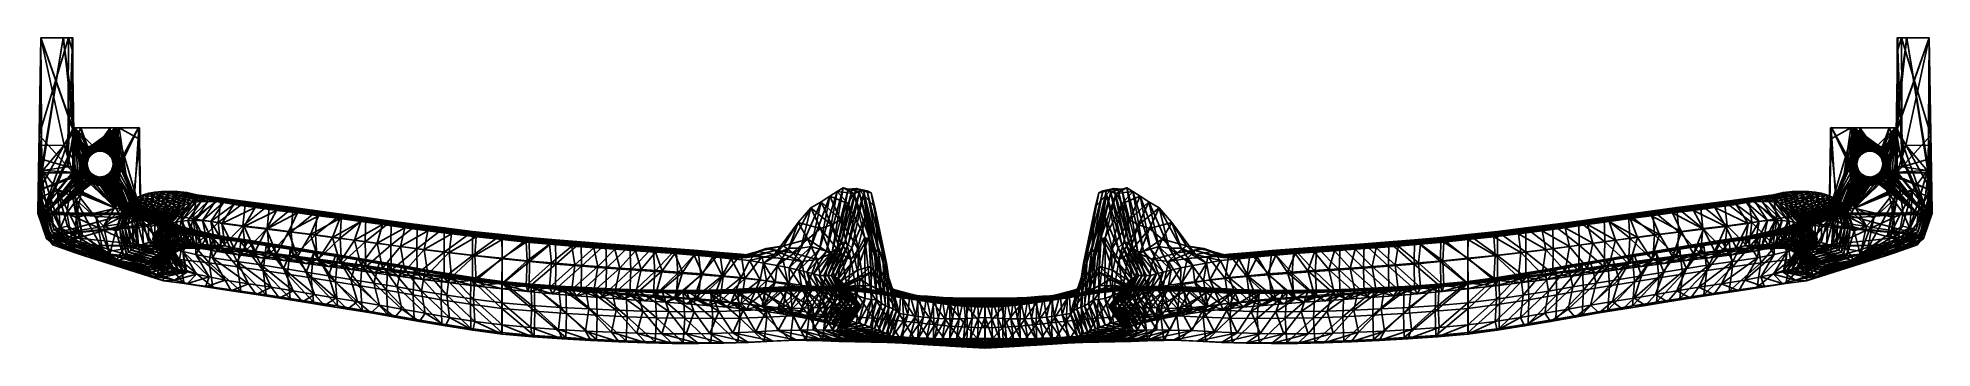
# Model space of a CAD drawing. Extents: x -4 to 137, y -13 to 10.
import ezdxf

# ---------------------------------------------------------------- set-up
doc = ezdxf.new("R2010")
doc.units = 0
doc.header["$MEASUREMENT"] = 0

msp = doc.modelspace()

# ---------------------------------------------------------------- linework, layer by layer
for points in [[(-3.920776, 0.142885, -14.745975), (-3.958679, -2.028648, -15.104321), (-3.741364, 10.421822, -13.675086)], [(-3.958679, -2.028648, -15.104321), (-3.930099, -0.391153, -17.513762), (-3.741364, 10.421822, -13.675086)], [(-2.096649, 10.421823, -18.403982), (-3.934219, -0.62667, -18.21113), (-3.741364, 10.421821, -18.403982)], [(-3.846054, -0.343557, -18.216072), (-3.934219, -0.62667, -18.21113), (-2.096649, 10.421823, -18.403982)], [(-3.741364, 10.421822, -18.951), (-3.934219, -0.62667, -18.21113), (-3.741364, 10.421822, -19.007133)], [(-3.741364, 10.421822, -19.007133), (-3.934219, -0.62667, -18.21113), (-3.868393, 3.144569, -19.002916)], [(-3.741364, 10.421822, -18.914871), (-3.934219, -0.62667, -18.21113), (-3.741364, 10.421822, -18.951)], [(-3.741364, 10.421821, -18.403982), (-3.934219, -0.62667, -18.21113), (-3.741364, 10.421822, -18.914871)], [(-3.741364, 10.421822, -13.675086), (-3.930099, -0.391153, -17.513762), (-3.741364, 10.42182, -15.901722)], [(-3.930099, -0.391153, -17.513762), (-3.929413, -0.351695, -17.572937), (-3.741364, 10.42182, -15.901722)], [(-3.741364, 10.42182, -15.901722), (-3.929413, -0.351695, -17.572937), (-3.741364, 10.421823, -17.384886)], [(-3.741364, 10.421823, -17.384886), (-3.929413, -0.351695, -17.572937), (-3.741364, 10.421823, -17.424885)], [(-3.741364, 10.421823, -17.424885), (-3.929413, -0.351695, -17.572937), (-3.928955, -0.32533, -17.612478)], [(-3.928955, -0.32533, -17.612478), (-3.899017, -0.628332, -17.617765), (-3.741364, 10.421823, -17.424885)], [(-3.914307, 0.514143, -14.570796), (-3.920776, 0.142885, -14.745975), (-3.741364, 10.421822, -13.675086)], [(-3.868851, 3.117592, -13.560288), (-3.914307, 0.514143, -14.570796), (-3.741364, 10.421822, -13.675086)], [(-3.899017, -0.628332, -17.617765), (-3.644165, -2.665047, -17.653316), (-3.741364, 10.421823, -17.424885)], [(-1.31192, 3.742448, -18.287384), (-3.879623, -0.850135, -18.20723), (-2.096649, 10.421823, -18.403982)], [(-3.879623, -0.850135, -18.20723), (-3.846054, -0.343557, -18.216072), (-2.096649, 10.421823, -18.403982)], [(-3.741364, 10.421822, -13.675086), (-3.837936, 2.442303, -13.545186), (-3.868851, 3.117592, -13.560288)], [(-3.867325, 3.205133, -20.064476), (-3.741364, 10.421822, -19.007133), (-3.868393, 3.144569, -19.002916)], [(-3.867203, 3.212488, -21.147713), (-3.741364, 10.421822, -19.007133), (-3.867325, 3.205133, -20.064476)], [(-3.867203, 3.212488, -22.491745), (-1.73616, 0.868749, -22.495464), (-1.696136, 10.421824, -22.327991)], [(-3.867203, 3.212488, -22.491745), (-3.741364, 10.421824, -22.363689), (-3.867203, 3.212488, -21.147713)], [(-3.741364, 10.421824, -22.363689), (-3.867203, 3.212488, -22.491745), (-1.696136, 10.421824, -22.327991)], [(-3.741364, 10.421824, -22.363689), (-3.741364, 10.421822, -19.007133), (-3.867203, 3.212488, -21.147713)], [(-2.025085, 2.462885, -13.35501), (-3.837936, 2.442303, -13.545186), (-3.741364, 10.421822, -13.675086)], [(-1.428497, 10.421292, -19.983173), (-3.741364, 10.421824, -20.045929), (-1.428497, 10.421289, -21.080412)], [(-3.741364, 10.421824, -20.101994), (-1.428497, 10.421289, -21.080412), (-3.741364, 10.421824, -20.045929)], [(-1.428497, 10.421292, -19.983173), (-3.741364, 10.421822, -19.007133), (-3.741364, 10.421824, -20.045929)], [(-3.741364, 10.421824, -21.206402), (-1.696136, 10.421824, -22.327991), (-1.428497, 10.421289, -21.080412)], [(-1.428497, 10.421289, -21.080412), (-3.741364, 10.421824, -20.101994), (-3.741364, 10.421824, -21.133448)], [(-3.741364, 10.421824, -20.045929), (-3.741364, 10.421822, -19.007133), (-3.741364, 10.421824, -20.101994)], [(-1.696136, 10.421824, -22.327991), (-3.741364, 10.421824, -21.206402), (-3.741364, 10.421824, -22.363689)], [(-3.741364, 10.421824, -21.133448), (-3.741364, 10.421824, -21.206402), (-1.428497, 10.421289, -21.080412)], [(-3.741364, 10.421824, -20.101994), (-3.741364, 10.421822, -19.007133), (-3.741364, 10.421824, -21.133448)], [(-3.741364, 10.421824, -21.206402), (-3.741364, 10.421822, -19.007133), (-3.741364, 10.421824, -22.363689)], [(-3.741364, 10.421824, -21.133448), (-3.741364, 10.421822, -19.007133), (-3.741364, 10.421824, -21.206402)], [(-1.428497, 10.421289, -14.451065), (-3.741364, 10.421824, -14.807822), (-1.428497, 10.421288, -15.685015)], [(-3.741364, 10.421824, -14.870872), (-1.428497, 10.421288, -15.685015), (-3.741364, 10.421824, -14.807822)], [(-1.428497, 10.421289, -14.451065), (-3.53479, 10.421822, -13.653376), (-3.741364, 10.421824, -14.807822)], [(-1.428497, 10.421288, -15.685015), (-3.741364, 10.421824, -14.870872), (-3.741364, 10.42182, -15.846226)], [(-3.741364, 10.421824, -14.807822), (-3.741364, 10.421822, -13.675086), (-3.741364, 10.421824, -14.870872)], [(-3.741364, 10.421822, -13.675086), (-3.741364, 10.421824, -14.807822), (-3.53479, 10.421822, -13.653376)], [(-1.428497, 10.421288, -16.771126), (-3.741364, 10.421824, -16.855833), (-1.428497, 10.421289, -17.384886)], [(-1.428497, 10.421288, -16.771126), (-3.741364, 10.42182, -15.901722), (-3.741364, 10.421824, -16.855833)], [(-3.741364, 10.42182, -15.846226), (-3.741364, 10.421824, -14.870872), (-3.741364, 10.42182, -15.901722)], [(-3.741364, 10.421824, -14.870872), (-3.741364, 10.421822, -13.675086), (-3.741364, 10.42182, -15.901722)], [(-3.741364, 10.421824, -16.855833), (-3.741364, 10.421824, -16.900358), (-1.428497, 10.421289, -17.384886)], [(-3.741364, 10.421824, -16.855833), (-3.741364, 10.42182, -15.901722), (-3.741364, 10.421824, -16.900358)], [(-1.428497, 10.421289, -17.384886), (-3.741364, 10.421824, -16.900358), (-2.191666, 10.421823, -17.384886)], [(-3.741364, 10.421824, -16.900358), (-3.741364, 10.42182, -15.901722), (-3.741364, 10.421823, -17.384886)], [(-2.191666, 10.421823, -17.384886), (-3.741364, 10.421824, -16.900358), (-3.741364, 10.421823, -17.384886)], [(-3.741364, 10.421822, -18.951), (-1.428497, 10.421292, -18.884596), (-2.096649, 10.421823, -18.403982)], [(-3.741364, 10.421822, -18.914871), (-3.741364, 10.421822, -18.951), (-2.096649, 10.421823, -18.403982)], [(-2.096649, 10.421823, -18.403982), (-3.741364, 10.421821, -18.403982), (-3.741364, 10.421822, -18.914871)], [(-3.741364, 10.421823, -17.424885), (-3.644165, -2.665047, -17.653316), (-1.367523, 3.741964, -17.541483)], [(-2.063721, 10.421823, -17.424885), (-3.741364, 10.421823, -17.424885), (-1.367523, 3.741964, -17.541483)], [(-3.741364, 10.421823, -17.424885), (-2.063721, 10.421823, -17.424885), (-3.741364, 10.421823, -17.384886)], [(-2.191666, 10.421823, -17.384886), (-3.741364, 10.421823, -17.384886), (-2.063721, 10.421823, -17.424885)], [(-3.741364, 10.421822, -19.007133), (-1.428497, 10.421292, -19.983173), (-3.741364, 10.421822, -18.951)], [(-1.428497, 10.421292, -18.884596), (-3.741364, 10.421822, -18.951), (-1.428497, 10.421292, -19.983173)], [(-1.306732, 3.445386, -13.303131), (-2.025085, 2.462885, -13.35501), (-3.741364, 10.421822, -13.675086)], [(-1.428497, 10.421292, -13.425586), (-1.306732, 3.445386, -13.303131), (-3.741364, 10.421822, -13.675086)], [(-3.53479, 10.421822, -13.653376), (-1.428497, 10.421292, -13.425586), (-3.741364, 10.421822, -13.675086)], [(-1.428497, 10.421288, -15.685015), (-3.741364, 10.42182, -15.846226), (-1.428497, 10.421288, -16.771126)], [(-3.741364, 10.42182, -15.901722), (-1.428497, 10.421288, -16.771126), (-3.741364, 10.42182, -15.846226)], [(-1.428497, 10.421289, -14.451065), (-1.428497, 10.421292, -13.425586), (-3.53479, 10.421822, -13.653376)], [(-1.428497, 10.421289, -17.384886), (-2.191666, 10.421823, -17.384886), (-1.367523, 10.421822, -17.424885)], [(-2.063721, 10.421823, -17.424885), (-1.367523, 10.421822, -17.424885), (-2.191666, 10.421823, -17.384886)], [(-2.096649, 10.421823, -18.403982), (-1.428497, 10.421292, -18.884596), (-1.428497, 10.421291, -18.403982)], [(-1.333603, 4.985324, -18.309082), (-1.31192, 3.742448, -18.287384), (-2.096649, 10.421823, -18.403982)], [(-1.428497, 10.421291, -18.403982), (-1.333603, 4.985324, -18.309082), (-2.096649, 10.421823, -18.403982)], [(-1.367523, 10.421822, -17.424885), (-2.063721, 10.421823, -17.424885), (-1.367523, 3.741964, -17.541483)], [(-1.696136, 10.421824, -22.327991), (-1.73616, 0.868749, -22.495464), (-1.413483, 9.560989, -22.337276)], [(-1.428497, 10.421289, -21.080412), (-1.696136, 10.421824, -22.327991), (-1.428497, 10.421292, -22.322254)], [(-1.428497, 10.421292, -22.322254), (-1.696136, 10.421824, -22.327991), (-1.413483, 9.560989, -22.337276)], [(-1.367523, 10.421822, -17.424885), (-1.367523, 8.95019, -17.450573), (-1.428497, 10.421289, -17.384886)], [(-1.428497, 10.421292, -19.983173), (-1.428497, 10.421289, -21.080412), (-1.311905, 3.742153, -20.424633)], [(-1.428497, 10.421289, -21.080412), (-1.428497, 10.421292, -22.322254), (-1.303055, 3.235027, -21.080412)], [(-1.413483, 9.560989, -22.337276), (-1.303055, 3.235027, -21.080412), (-1.428497, 10.421292, -22.322254)], [(-1.311905, 3.742153, -20.424633), (-1.31192, 3.742448, -18.884594), (-1.428497, 10.421292, -19.983173)], [(-1.428497, 10.421292, -18.884596), (-1.428497, 10.421292, -19.983173), (-1.31192, 3.742448, -18.884594)], [(-1.31192, 3.742448, -18.884594), (-1.31192, 3.742448, -18.287384), (-1.428497, 10.421292, -18.884596)], [(-1.333603, 4.985324, -18.309082), (-1.428497, 10.421292, -18.884596), (-1.31192, 3.742448, -18.287384)], [(-1.428497, 10.421292, -18.884596), (-1.333603, 4.985324, -18.309082), (-1.428497, 10.421291, -18.403982)], [(-1.428497, 10.421289, -14.451065), (-1.306732, 3.445386, -13.303131), (-1.428497, 10.421292, -13.425586)], [(-1.303055, 3.235027, -21.080412), (-1.311905, 3.742153, -20.424633), (-1.428497, 10.421289, -21.080412)], [(-1.303055, 3.235027, -14.451065), (-1.303055, 3.235026, -13.299438), (-1.428497, 10.421289, -14.451065)], [(-1.306732, 3.445386, -13.303131), (-1.428497, 10.421289, -14.451065), (-1.303055, 3.235026, -13.299438)], [(-1.428497, 10.421289, -14.451065), (-1.428497, 10.421288, -15.685015), (-1.303055, 3.235027, -14.451065)], [(-1.428497, 10.421288, -16.771126), (-1.428497, 10.421289, -17.384886), (-1.31192, 3.742449, -16.771122)], [(-1.398087, 8.679492, -17.415293), (-1.31192, 3.742449, -16.771122), (-1.428497, 10.421289, -17.384886)], [(-1.398087, 8.679492, -17.415293), (-1.428497, 10.421289, -17.384886), (-1.367523, 8.95019, -17.450573)], [(-1.311905, 3.742044, -15.423006), (-1.303055, 3.235027, -14.451065), (-1.428497, 10.421288, -15.685015)], [(-1.428497, 10.421288, -15.685015), (-1.428497, 10.421288, -16.771126), (-1.311905, 3.742044, -15.423006)], [(-1.31192, 3.742449, -16.771122), (-1.311905, 3.742044, -15.423006), (-1.428497, 10.421288, -16.771126)], [(-1.367523, 8.95019, -17.450573), (-1.367523, 10.421822, -17.424885), (-1.367523, 3.741964, -17.541483)], [(134.141129, 10.421289, -21.080412), (134.141129, 10.421292, -22.322254), (134.015686, 3.235027, -21.080412)], [(134.126114, 9.560989, -22.337276), (134.015686, 3.235027, -21.080412), (134.141129, 10.421292, -22.322254)], [(134.015686, 3.235027, -21.080412), (134.024536, 3.742153, -20.424633), (134.141129, 10.421289, -21.080412)], [(134.015686, 3.235027, -14.451065), (134.015686, 3.235026, -13.299438), (134.141129, 10.421289, -14.451065)], [(134.019363, 3.445386, -13.303131), (134.141129, 10.421289, -14.451065), (134.015686, 3.235026, -13.299438)], [(134.141129, 10.421289, -14.451065), (134.141129, 10.421288, -15.685015), (134.015686, 3.235027, -14.451065)], [(134.024536, 3.742044, -15.423006), (134.015686, 3.235027, -14.451065), (134.141129, 10.421288, -15.685015)], [(134.019363, 3.445386, -13.303131), (134.737717, 2.462885, -13.35501), (136.453995, 10.421822, -13.675086)], [(134.141129, 10.421292, -13.425586), (134.019363, 3.445386, -13.303131), (136.453995, 10.421822, -13.675086)], [(134.141129, 10.421289, -14.451065), (134.019363, 3.445386, -13.303131), (134.141129, 10.421292, -13.425586)], [(134.141129, 10.421292, -19.983173), (134.141129, 10.421289, -21.080412), (134.024536, 3.742153, -20.424633)], [(134.024536, 3.742153, -20.424633), (134.024551, 3.742448, -18.884594), (134.141129, 10.421292, -19.983173)], [(134.141129, 10.421288, -15.685015), (134.141129, 10.421288, -16.771126), (134.024536, 3.742044, -15.423006)], [(134.024551, 3.742449, -16.771122), (134.024536, 3.742044, -15.423006), (134.141129, 10.421288, -16.771126)], [(134.046234, 4.985324, -18.309082), (134.024551, 3.742448, -18.287384), (134.80928, 10.421823, -18.403982)], [(134.024551, 3.742448, -18.287384), (136.592255, -0.850135, -18.20723), (134.80928, 10.421823, -18.403982)], [(134.141129, 10.421292, -18.884596), (134.141129, 10.421292, -19.983173), (134.024551, 3.742448, -18.884594)], [(134.024551, 3.742448, -18.884594), (134.024551, 3.742448, -18.287384), (134.141129, 10.421292, -18.884596)], [(134.046234, 4.985324, -18.309082), (134.141129, 10.421292, -18.884596), (134.024551, 3.742448, -18.287384)], [(134.141129, 10.421288, -16.771126), (134.141129, 10.421289, -17.384886), (134.024551, 3.742449, -16.771122)], [(134.110718, 8.679492, -17.415293), (134.024551, 3.742449, -16.771122), (134.141129, 10.421289, -17.384886)], [(134.141129, 10.421291, -18.403982), (134.046234, 4.985324, -18.309082), (134.80928, 10.421823, -18.403982)], [(134.141129, 10.421292, -18.884596), (134.046234, 4.985324, -18.309082), (134.141129, 10.421291, -18.403982)], [(136.453995, 10.421823, -17.424885), (136.356796, -2.665047, -17.653316), (134.080154, 3.741964, -17.541483)], [(134.776352, 10.421823, -17.424885), (136.453995, 10.421823, -17.424885), (134.080154, 3.741964, -17.541483)], [(134.141129, 10.421289, -17.384886), (134.904297, 10.421823, -17.384886), (134.080154, 10.421822, -17.424885)], [(134.080154, 10.421822, -17.424885), (134.776352, 10.421823, -17.424885), (134.080154, 3.741964, -17.541483)], [(134.776352, 10.421823, -17.424885), (134.080154, 10.421822, -17.424885), (134.904297, 10.421823, -17.384886)], [(134.080154, 10.421822, -17.424885), (134.080154, 8.95019, -17.450573), (134.141129, 10.421289, -17.384886)], [(134.080154, 8.95019, -17.450573), (134.080154, 10.421822, -17.424885), (134.080154, 3.741964, -17.541483)], [(134.110718, 8.679492, -17.415293), (134.141129, 10.421289, -17.384886), (134.080154, 8.95019, -17.450573)], [(134.408768, 10.421824, -22.327991), (134.448792, 0.868749, -22.495464), (134.126114, 9.560989, -22.337276)], [(134.141129, 10.421292, -22.322254), (134.408768, 10.421824, -22.327991), (134.126114, 9.560989, -22.337276)], [(134.141129, 10.421292, -19.983173), (136.453995, 10.421824, -20.045929), (134.141129, 10.421289, -21.080412)], [(134.141129, 10.421289, -21.080412), (134.408768, 10.421824, -22.327991), (134.141129, 10.421292, -22.322254)], [(136.453995, 10.421824, -20.101994), (134.141129, 10.421289, -21.080412), (136.453995, 10.421824, -20.045929)], [(134.141129, 10.421292, -19.983173), (136.453995, 10.421822, -19.007133), (136.453995, 10.421824, -20.045929)], [(136.453995, 10.421824, -21.206402), (134.408768, 10.421824, -22.327991), (134.141129, 10.421289, -21.080412)], [(134.141129, 10.421289, -21.080412), (136.453995, 10.421824, -20.101994), (136.453995, 10.421824, -21.133448)], [(136.453995, 10.421824, -21.133448), (136.453995, 10.421824, -21.206402), (134.141129, 10.421289, -21.080412)], [(134.141129, 10.421289, -14.451065), (136.453995, 10.421824, -14.807822), (134.141129, 10.421288, -15.685015)], [(136.453995, 10.421824, -14.870872), (134.141129, 10.421288, -15.685015), (136.453995, 10.421824, -14.807822)], [(134.141129, 10.421289, -14.451065), (136.247421, 10.421822, -13.653376), (136.453995, 10.421824, -14.807822)], [(134.141129, 10.421288, -15.685015), (136.453995, 10.421824, -14.870872), (136.453995, 10.42182, -15.846226)], [(134.141129, 10.421288, -16.771126), (136.453995, 10.421824, -16.855833), (134.141129, 10.421289, -17.384886)], [(134.141129, 10.421288, -16.771126), (136.453995, 10.42182, -15.901722), (136.453995, 10.421824, -16.855833)], [(136.453995, 10.421824, -16.855833), (136.453995, 10.421824, -16.900358), (134.141129, 10.421289, -17.384886)], [(134.141129, 10.421289, -17.384886), (136.453995, 10.421824, -16.900358), (134.904297, 10.421823, -17.384886)], [(136.453995, 10.421822, -18.951), (134.141129, 10.421292, -18.884596), (134.80928, 10.421823, -18.403982)], [(134.80928, 10.421823, -18.403982), (134.141129, 10.421292, -18.884596), (134.141129, 10.421291, -18.403982)], [(136.453995, 10.421822, -19.007133), (134.141129, 10.421292, -19.983173), (136.453995, 10.421822, -18.951)], [(134.141129, 10.421292, -18.884596), (136.453995, 10.421822, -18.951), (134.141129, 10.421292, -19.983173)], [(134.141129, 10.421289, -14.451065), (134.141129, 10.421292, -13.425586), (136.247421, 10.421822, -13.653376)], [(136.247421, 10.421822, -13.653376), (134.141129, 10.421292, -13.425586), (136.453995, 10.421822, -13.675086)], [(134.141129, 10.421288, -15.685015), (136.453995, 10.42182, -15.846226), (134.141129, 10.421288, -16.771126)], [(136.453995, 10.42182, -15.901722), (134.141129, 10.421288, -16.771126), (136.453995, 10.42182, -15.846226)], [(136.579834, 3.212488, -22.491745), (134.448792, 0.868749, -22.495464), (134.408768, 10.421824, -22.327991)], [(136.453995, 10.421824, -22.363689), (136.579834, 3.212488, -22.491745), (134.408768, 10.421824, -22.327991)], [(134.408768, 10.421824, -22.327991), (136.453995, 10.421824, -21.206402), (136.453995, 10.421824, -22.363689)], [(134.737717, 2.462885, -13.35501), (136.550568, 2.442303, -13.545186), (136.453995, 10.421822, -13.675086)], [(136.453995, 10.421823, -17.424885), (134.776352, 10.421823, -17.424885), (136.453995, 10.421823, -17.384886)], [(134.904297, 10.421823, -17.384886), (136.453995, 10.421823, -17.384886), (134.776352, 10.421823, -17.424885)], [(136.453995, 10.421822, -18.914871), (136.453995, 10.421822, -18.951), (134.80928, 10.421823, -18.403982)], [(134.80928, 10.421823, -18.403982), (136.453995, 10.421821, -18.403982), (136.453995, 10.421822, -18.914871)], [(134.80928, 10.421823, -18.403982), (136.646851, -0.62667, -18.21113), (136.453995, 10.421821, -18.403982)], [(136.592255, -0.850135, -18.20723), (136.558685, -0.343557, -18.216072), (134.80928, 10.421823, -18.403982)], [(136.558685, -0.343557, -18.216072), (136.646851, -0.62667, -18.21113), (134.80928, 10.421823, -18.403982)], [(134.904297, 10.421823, -17.384886), (136.453995, 10.421824, -16.900358), (136.453995, 10.421823, -17.384886)], [(136.453995, 10.421822, -13.675086), (136.453995, 10.421824, -14.807822), (136.247421, 10.421822, -13.653376)], [(136.611649, -0.628332, -17.617765), (136.356796, -2.665047, -17.653316), (136.453995, 10.421823, -17.424885)], [(136.579834, 3.212488, -22.491745), (136.453995, 10.421824, -22.363689), (136.579834, 3.212488, -21.147713)], [(136.453995, 10.421824, -20.045929), (136.453995, 10.421822, -19.007133), (136.453995, 10.421824, -20.101994)], [(136.453995, 10.421824, -22.363689), (136.453995, 10.421822, -19.007133), (136.579834, 3.212488, -21.147713)], [(136.453995, 10.421824, -20.101994), (136.453995, 10.421822, -19.007133), (136.453995, 10.421824, -21.133448)], [(136.453995, 10.421824, -21.206402), (136.453995, 10.421822, -19.007133), (136.453995, 10.421824, -22.363689)], [(136.453995, 10.421824, -21.133448), (136.453995, 10.421822, -19.007133), (136.453995, 10.421824, -21.206402)], [(136.453995, 10.421824, -14.807822), (136.453995, 10.421822, -13.675086), (136.453995, 10.421824, -14.870872)], [(136.453995, 10.42182, -15.846226), (136.453995, 10.421824, -14.870872), (136.453995, 10.42182, -15.901722)], [(136.453995, 10.421824, -14.870872), (136.453995, 10.421822, -13.675086), (136.453995, 10.42182, -15.901722)], [(136.453995, 10.421824, -16.855833), (136.453995, 10.42182, -15.901722), (136.453995, 10.421824, -16.900358)], [(136.453995, 10.421824, -16.900358), (136.453995, 10.42182, -15.901722), (136.453995, 10.421823, -17.384886)], [(136.453995, 10.42182, -15.901722), (136.642044, -0.351695, -17.572937), (136.453995, 10.421823, -17.384886)], [(136.641586, -0.32533, -17.612478), (136.611649, -0.628332, -17.617765), (136.453995, 10.421823, -17.424885)], [(136.453995, 10.421823, -17.384886), (136.642044, -0.351695, -17.572937), (136.453995, 10.421823, -17.424885)], [(136.453995, 10.421823, -17.424885), (136.642044, -0.351695, -17.572937), (136.641586, -0.32533, -17.612478)], [(136.579834, 3.212488, -21.147713), (136.453995, 10.421822, -19.007133), (136.579956, 3.205133, -20.064476)], [(136.453995, 10.421822, -18.951), (136.646851, -0.62667, -18.21113), (136.453995, 10.421822, -19.007133)], [(136.579956, 3.205133, -20.064476), (136.453995, 10.421822, -19.007133), (136.581024, 3.144569, -19.002916)], [(136.453995, 10.421822, -19.007133), (136.646851, -0.62667, -18.21113), (136.581024, 3.144569, -19.002916)], [(136.453995, 10.421822, -18.914871), (136.646851, -0.62667, -18.21113), (136.453995, 10.421822, -18.951)], [(136.453995, 10.421821, -18.403982), (136.646851, -0.62667, -18.21113), (136.453995, 10.421822, -18.914871)], [(136.626938, 0.514143, -14.570796), (136.633408, 0.142885, -14.745975), (136.453995, 10.421822, -13.675086)], [(136.453995, 10.421822, -13.675086), (136.550568, 2.442303, -13.545186), (136.581482, 3.117592, -13.560288)], [(136.633408, 0.142885, -14.745975), (136.67131, -2.028648, -15.104321), (136.453995, 10.421822, -13.675086)], [(136.581482, 3.117592, -13.560288), (136.626938, 0.514143, -14.570796), (136.453995, 10.421822, -13.675086)], [(136.67131, -2.028648, -15.104321), (136.642731, -0.391153, -17.513762), (136.453995, 10.421822, -13.675086)], [(136.453995, 10.421822, -13.675086), (136.642731, -0.391153, -17.513762), (136.453995, 10.42182, -15.901722)], [(136.642731, -0.391153, -17.513762), (136.642044, -0.351695, -17.572937), (136.453995, 10.42182, -15.901722)], [(-1.413483, 9.560989, -22.337276), (-1.73616, 0.868749, -22.495464), (-1.363571, 3.133037, -22.449432)], [(-1.303055, 3.235026, -22.447729), (-1.413483, 9.560989, -22.337276), (-1.363571, 3.133037, -22.449432)], [(-1.303055, 3.235027, -21.080412), (-1.413483, 9.560989, -22.337276), (-1.303055, 3.235026, -22.447729)], [(-1.367523, 8.95019, -17.450573), (-1.367523, 3.741964, -17.541483), (-1.398087, 8.679492, -17.415293)], [(-1.31192, 3.742449, -16.771122), (-1.398087, 8.679492, -17.415293), (-1.31192, 3.742449, -17.501482)], [(-1.31192, 3.742449, -17.501482), (-1.398087, 8.679492, -17.415293), (-1.367523, 3.741964, -17.541483)], [(134.015686, 3.235026, -22.447729), (134.126114, 9.560989, -22.337276), (134.076202, 3.133037, -22.449432)], [(134.015686, 3.235027, -21.080412), (134.126114, 9.560989, -22.337276), (134.015686, 3.235026, -22.447729)], [(134.024551, 3.742449, -16.771122), (134.110718, 8.679492, -17.415293), (134.024551, 3.742449, -17.501482)], [(134.024551, 3.742449, -17.501482), (134.110718, 8.679492, -17.415293), (134.080154, 3.741964, -17.541483)], [(134.126114, 9.560989, -22.337276), (134.448792, 0.868749, -22.495464), (134.076202, 3.133037, -22.449432)], [(134.080154, 8.95019, -17.450573), (134.080154, 3.741964, -17.541483), (134.110718, 8.679492, -17.415293)], [(-3.868393, 3.144569, -19.002916), (-3.934219, -0.62667, -18.21113), (-3.913757, 0.544966, -19.144152)], [(-3.868851, 3.117592, -13.560288), (-3.837936, 2.442303, -13.545186), (-3.914307, 0.514143, -14.570796)], [(-3.907639, 0.895972, -19.553835), (-3.868393, 3.144569, -19.002916), (-3.913757, 0.544966, -19.144152)], [(-3.848557, 0.914855, -20.201971), (-3.868393, 3.144569, -19.002916), (-3.907639, 0.895972, -19.553835)], [(-0.222046, 0.683428, -18.233997), (-3.879623, -0.850135, -18.20723), (-1.31192, 3.742448, -18.287384)], [(-3.868393, 3.144571, -20.055225), (-3.848557, 0.914855, -20.201971), (-3.867325, 3.205133, -20.064476)], [(-3.868393, 3.144571, -20.055225), (-3.867325, 3.205133, -20.064476), (-3.868393, 3.144569, -19.002916)], [(-3.848557, 0.914855, -20.201971), (-3.868393, 3.144571, -20.055225), (-3.868393, 3.144569, -19.002916)], [(-3.867325, 3.205135, -21.137875), (-3.720764, 0.889739, -21.261913), (-3.867203, 3.212488, -21.147713)], [(-3.867325, 3.205135, -21.137875), (-3.867203, 3.212488, -21.147713), (-3.867325, 3.205133, -20.064476)], [(-3.720764, 0.889739, -21.261913), (-3.867325, 3.205135, -21.137875), (-3.867325, 3.205133, -20.064476)], [(-3.720764, 0.889739, -21.261913), (-3.867325, 3.205133, -20.064476), (-3.848557, 0.914855, -20.201971)], [(-3.631302, 0.600685, -22.503601), (-3.867203, 3.212488, -21.147713), (-3.720764, 0.889739, -21.261913)], [(-3.707672, 1.446234, -22.519796), (-3.867203, 3.212488, -22.491745), (-3.631302, 0.600685, -22.503601)], [(-3.707672, 1.446234, -22.519796), (-1.73616, 0.868749, -22.495464), (-3.867203, 3.212488, -22.491745)], [(-3.867203, 3.212488, -21.147713), (-3.631302, 0.600685, -22.503601), (-3.867203, 3.212488, -22.491745)], [(-3.644165, -2.665047, -17.653316), (-3.475983, -2.665063, -17.653318), (-0.785675, 3.754222, -17.541269)], [(-1.367523, 3.741964, -17.541483), (-3.644165, -2.665047, -17.653316), (-0.785675, 3.754222, -17.541269)], [(-0.785675, 3.754222, -17.541269), (-3.475983, -2.665063, -17.653318), (-0.256714, 1.424779, -17.581928)], [(-1.367615, 1.492356, -13.268871), (-2.025085, 2.462885, -13.35501), (-1.306732, 3.445386, -13.303131)], [(-1.73616, 0.868749, -22.495464), (-1.38269, 0.880694, -22.489086), (-1.363571, 3.133037, -22.449432)], [(-1.275055, 0.858809, -21.131613), (-1.363571, 3.133037, -22.449432), (-1.385269, 0.479583, -22.485828)], [(-1.38269, 0.880694, -22.489086), (-1.385269, 0.479583, -22.485828), (-1.363571, 3.133037, -22.449432)], [(-1.333801, 0.585668, -14.459228), (-1.367661, 0.414383, -13.269093), (-1.303055, 3.235027, -14.451065)], [(-1.303055, 3.235027, -14.451065), (-1.367661, 0.414383, -13.269093), (-1.303055, 3.235026, -13.299438)], [(-1.367615, 1.492356, -13.268871), (-1.303055, 3.235026, -13.299438), (-1.367661, 0.414383, -13.269093)], [(-1.303055, 3.235026, -13.299438), (-1.367615, 1.492356, -13.268871), (-1.306732, 3.445386, -13.303131)], [(-1.348679, 3.74359, -17.541454), (-1.367523, 3.741964, -17.541483), (-0.785675, 3.754222, -17.541269)], [(-1.367523, 3.741964, -17.541483), (-1.348679, 3.74359, -17.541454), (-1.31192, 3.742449, -17.501482)], [(-1.275055, 0.858809, -21.131613), (-1.303055, 3.235027, -21.080412), (-1.363571, 3.133037, -22.449432)], [(-1.303055, 3.235026, -22.447729), (-1.363571, 3.133037, -22.449432), (-1.303055, 3.235027, -21.080412)], [(-1.333725, 3.744881, -17.541431), (-1.348679, 3.74359, -17.541454), (-0.785675, 3.754222, -17.541269)], [(-1.333725, 3.744881, -17.541431), (-1.327164, 3.745446, -17.501421), (-1.348679, 3.74359, -17.541454)], [(-1.341217, 3.744234, -17.501444), (-1.348679, 3.74359, -17.541454), (-1.327164, 3.745446, -17.501421)], [(-1.341217, 3.744234, -17.501444), (-1.31192, 3.742449, -17.501482), (-1.348679, 3.74359, -17.541454)], [(-1.225433, 3.754223, -16.880358), (-1.31192, 3.742449, -16.771122), (-1.341217, 3.744234, -17.501444)], [(-1.225433, 3.754223, -16.880358), (-1.341217, 3.744234, -17.501444), (-1.327164, 3.745446, -17.501421)], [(-1.31192, 3.742449, -17.501482), (-1.341217, 3.744234, -17.501444), (-1.31192, 3.742449, -16.771122)], [(-1.303055, 3.235027, -14.451065), (-1.311905, 3.742044, -15.423006), (-1.333801, 0.585668, -14.459228)], [(-1.245728, 0.957903, -15.374417), (-1.333801, 0.585668, -14.459228), (-1.311905, 3.742044, -15.423006)], [(-1.225433, 3.754222, -17.541269), (-1.333725, 3.744881, -17.541431), (-0.785675, 3.754222, -17.541269)], [(-1.225433, 3.754222, -17.541269), (-1.225433, 3.754222, -17.501268), (-1.333725, 3.744881, -17.541431)], [(-1.327164, 3.745446, -17.501421), (-1.333725, 3.744881, -17.541431), (-1.225433, 3.754222, -17.501268)], [(-1.225433, 3.754223, -16.880358), (-1.327164, 3.745446, -17.501421), (-1.225433, 3.754222, -17.501268)], [(-1.225433, 3.754223, -16.880358), (-1.225433, 3.753818, -15.42322), (-1.31192, 3.742449, -16.771122)], [(-1.247559, 3.752314, -18.287565), (-1.225433, 3.754221, -18.2876), (-1.31192, 3.742448, -18.287384)], [(-1.225433, 3.754221, -18.2876), (1.389481, 3.75422, -18.2876), (-1.31192, 3.742448, -18.287384)], [(-1.31192, 3.742448, -18.884594), (-1.311905, 3.742153, -20.424633), (-1.225433, 3.75422, -18.975273)], [(-1.31192, 3.742448, -18.884594), (-1.225433, 3.75422, -18.975273), (-1.247559, 3.752314, -18.287565)], [(1.389481, 3.75422, -18.2876), (-0.157043, 1.589856, -18.249819), (-1.31192, 3.742448, -18.287384)], [(-1.311905, 3.742044, -15.423006), (-1.31192, 3.742449, -16.771122), (-1.225433, 3.753818, -15.42322)], [(-1.31192, 3.742448, -18.884594), (-1.247559, 3.752314, -18.287565), (-1.31192, 3.742448, -18.287384)], [(-0.157043, 1.589856, -18.249819), (-0.198746, 1.506546, -18.248365), (-1.31192, 3.742448, -18.287384)], [(-0.198746, 1.506546, -18.248365), (-0.242584, 1.418923, -18.246836), (-1.31192, 3.742448, -18.287384)], [(-0.258209, 0.791403, -18.235882), (-0.222046, 0.683428, -18.233997), (-1.31192, 3.742448, -18.287384)], [(-0.242584, 1.418923, -18.246836), (-0.29248, 1.235486, -18.243633), (-1.31192, 3.742448, -18.287384)], [(-0.281357, 0.86057, -18.237089), (-0.258209, 0.791403, -18.235882), (-1.31192, 3.742448, -18.287384)], [(-0.29248, 1.235486, -18.243633), (-0.298141, 1.152504, -18.242186), (-1.31192, 3.742448, -18.287384)], [(-0.305328, 1.046923, -18.240343), (-0.281357, 0.86057, -18.237089), (-1.31192, 3.742448, -18.287384)], [(-0.298141, 1.152504, -18.242186), (-0.305328, 1.046923, -18.240343), (-1.31192, 3.742448, -18.287384)], [(-1.225433, 3.753922, -20.424419), (-1.225433, 3.75422, -18.975273), (-1.311905, 3.742153, -20.424633)], [(-1.311905, 3.742153, -20.424633), (-1.213882, 1.091756, -20.470886), (-1.225433, 3.753922, -20.424419)], [(-1.311905, 3.742044, -15.423006), (-1.225433, 3.753818, -15.42322), (-1.245728, 0.957903, -15.374417)], [(-1.311905, 3.742153, -20.424633), (-1.303055, 3.235027, -21.080412), (-1.213882, 1.091756, -20.470886)], [(-1.275055, 0.858809, -21.131613), (-1.213882, 1.091756, -20.470886), (-1.303055, 3.235027, -21.080412)], [(-1.225433, 3.754221, -18.2876), (-1.247559, 3.752314, -18.287565), (-1.225433, 3.75422, -18.975273)], [(-1.225433, 3.753818, -15.42322), (-0.625565, -1.02499, -15.339806), (-1.245728, 0.957903, -15.374417)], [(1.808151, 3.753818, -15.42322), (-1.225433, 3.753818, -15.42322), (1.808151, 3.754223, -16.880358)], [(-1.225433, 3.754223, -16.880358), (1.808151, 3.754223, -16.880358), (-1.225433, 3.753818, -15.42322)], [(-0.628693, 3.754222, -17.501268), (1.808151, 3.754223, -16.880358), (-1.225433, 3.754222, -17.501268)], [(-1.225433, 3.754223, -16.880358), (-1.225433, 3.754222, -17.501268), (1.808151, 3.754223, -16.880358)], [(-0.785675, 3.754222, -17.541269), (-0.628693, 3.754222, -17.501268), (-1.225433, 3.754222, -17.541269)], [(-1.225433, 3.754222, -17.501268), (-1.225433, 3.754222, -17.541269), (-0.628693, 3.754222, -17.501268)], [(1.808151, 3.754221, -18.975273), (-1.225433, 3.75422, -18.975273), (1.808151, 3.753922, -20.424419)], [(1.808151, 3.754221, -18.975273), (1.808151, 3.754221, -18.2876), (-1.225433, 3.75422, -18.975273)], [(-1.225433, 3.75422, -18.975273), (1.389481, 3.75422, -18.2876), (-1.225433, 3.754221, -18.2876)], [(1.389481, 3.75422, -18.2876), (-1.225433, 3.75422, -18.975273), (1.808151, 3.754221, -18.2876)], [(-1.225433, 3.753922, -20.424419), (1.808151, 3.753922, -20.424419), (-1.225433, 3.75422, -18.975273)], [(-1.213882, 1.091756, -20.470886), (-0.931641, -0.850899, -20.504795), (-1.225433, 3.753922, -20.424419)], [(-1.225433, 3.753922, -20.424419), (-0.931641, -0.850899, -20.504795), (-0.885101, 1.046906, -20.464169)], [(-0.855484, 1.347416, -20.458923), (-1.225433, 3.753922, -20.424419), (-0.885101, 1.046906, -20.464169)], [(-0.767822, 1.636379, -20.453878), (-1.225433, 3.753922, -20.424419), (-0.855484, 1.347416, -20.458923)], [(-0.625458, 1.902688, -20.44923), (-1.225433, 3.753922, -20.424419), (-0.767822, 1.636379, -20.453878)], [(1.808151, 3.753922, -20.424419), (-1.225433, 3.753922, -20.424419), (0.065948, 2.470019, -20.439327)], [(-0.433868, 2.136111, -20.445156), (-1.225433, 3.753922, -20.424419), (-0.625458, 1.902688, -20.44923)], [(0.065948, 2.470019, -20.439327), (-1.225433, 3.753922, -20.424419), (-0.200409, 2.327674, -20.441813)], [(-0.200409, 2.327674, -20.441813), (-1.225433, 3.753922, -20.424419), (-0.433868, 2.136111, -20.445156)], [(1.808151, 3.753818, -15.42322), (0.065842, 2.470284, -15.400816), (-1.225433, 3.753818, -15.42322)], [(-1.225433, 3.753818, -15.42322), (-0.855743, 0.746367, -15.370725), (-0.625565, -1.02499, -15.339806)], [(0.065842, 2.470284, -15.400816), (-0.200546, 2.327915, -15.398331), (-1.225433, 3.753818, -15.42322)], [(-0.885361, 1.04693, -15.375971), (-0.855743, 0.746367, -15.370725), (-1.225433, 3.753818, -15.42322)], [(-0.200546, 2.327915, -15.398331), (-0.434036, 2.136318, -15.394986), (-1.225433, 3.753818, -15.42322)], [(-0.855743, 1.347491, -15.381218), (-0.885361, 1.04693, -15.375971), (-1.225433, 3.753818, -15.42322)], [(-0.434036, 2.136318, -15.394986), (-0.625687, 1.902857, -15.390911), (-1.225433, 3.753818, -15.42322)], [(-0.768066, 1.636503, -15.386262), (-0.855743, 1.347491, -15.381218), (-1.225433, 3.753818, -15.42322)], [(-0.625687, 1.902857, -15.390911), (-0.768066, 1.636503, -15.386262), (-1.225433, 3.753818, -15.42322)], [(1.808151, 3.754221, -17.541269), (1.808151, 3.754221, -17.501268), (-0.785675, 3.754222, -17.541269)], [(-0.628693, 3.754222, -17.501268), (-0.785675, 3.754222, -17.541269), (1.808151, 3.754221, -17.501268)], [(1.808151, 3.754221, -17.541269), (-0.785675, 3.754222, -17.541269), (-0.049683, 1.752104, -17.576216)], [(-0.049683, 1.752104, -17.576216), (-0.785675, 3.754222, -17.541269), (-0.100967, 1.686504, -17.57736)], [(-0.100967, 1.686504, -17.57736), (-0.785675, 3.754222, -17.541269), (-0.16983, 1.598401, -17.578899)], [(-0.16983, 1.598401, -17.578899), (-0.785675, 3.754222, -17.541269), (-0.256714, 1.424779, -17.581928)], [(1.808151, 3.754223, -16.880358), (-0.628693, 3.754222, -17.501268), (1.808151, 3.754221, -17.501268)], [(-0.038757, 1.741176, -18.25246), (-0.157043, 1.589856, -18.249819), (1.389481, 3.75422, -18.2876)], [(0.038406, 1.827324, -17.574903), (1.808151, 3.754221, -17.541269), (-0.049683, 1.752104, -17.576216)], [(0.107925, 1.866431, -18.254648), (-0.038757, 1.741176, -18.25246), (1.389481, 3.75422, -18.2876)], [(0.099319, 1.879327, -17.573996), (1.808151, 3.754221, -17.541269), (0.038406, 1.827324, -17.574903)], [(0.354904, 2.557956, -15.402346), (0.065842, 2.470284, -15.400816), (1.808151, 3.753818, -15.42322)], [(0.35495, 2.557675, -20.437798), (1.808151, 3.753922, -20.424419), (0.065948, 2.470019, -20.439327)], [(0.271301, 1.974499, -17.572334), (1.808151, 3.754221, -17.541269), (0.099319, 1.879327, -17.573996)], [(0.277252, 1.960124, -18.256283), (0.107925, 1.866431, -18.254648), (1.389481, 3.75422, -18.2876)], [(0.386856, 2.010692, -17.571703), (1.808151, 3.754221, -17.541269), (0.271301, 1.974499, -17.572334)], [(0.360687, 1.986261, -18.256739), (0.277252, 1.960124, -18.256283), (1.389481, 3.75422, -18.2876)], [(0.655502, 2.587557, -15.402863), (0.354904, 2.557956, -15.402346), (1.808151, 3.753818, -15.42322)], [(0.655502, 2.587274, -20.437281), (1.808151, 3.753922, -20.424419), (0.35495, 2.557675, -20.437798)], [(0.462326, 2.018096, -18.257294), (0.360687, 1.986261, -18.256739), (1.389481, 3.75422, -18.2876)], [(0.45929, 2.033376, -17.571306), (1.808151, 3.754221, -17.541269), (0.386856, 2.010692, -17.571703)], [(1.808151, 3.754221, -17.541269), (0.45929, 2.033376, -17.571306), (2.063431, 3.754221, -17.541269)], [(0.45929, 2.033376, -17.571306), (0.580826, 2.045721, -17.571091), (2.063431, 3.754221, -17.541269)], [(0.548477, 2.026844, -18.257448), (0.462326, 2.018096, -18.257294), (1.389481, 3.75422, -18.2876)], [(0.548477, 2.026844, -18.257448), (1.389481, 3.75422, -18.2876), (0.655502, 2.037713, -18.257637)], [(0.580826, 2.045721, -17.571091), (0.655502, 2.053306, -17.570959), (2.063431, 3.754221, -17.541269)], [(0.655502, 2.053306, -17.570959), (0.85173, 2.033376, -17.571306), (2.063431, 3.754221, -17.541269)], [(0.655502, 2.037713, -18.257637), (1.389481, 3.75422, -18.2876), (0.741653, 2.028964, -18.257484)], [(0.956055, 2.557676, -20.437798), (1.808151, 3.753922, -20.424419), (0.655502, 2.587274, -20.437281)], [(0.956116, 2.557956, -15.402346), (0.655502, 2.587557, -15.402863), (1.808151, 3.753818, -15.42322)], [(0.741653, 2.028964, -18.257484), (1.389481, 3.75422, -18.2876), (0.848694, 2.018096, -18.257294)], [(0.848694, 2.018096, -18.257294), (1.389481, 3.75422, -18.2876), (1.033768, 1.960126, -18.256283)], [(0.85173, 2.033376, -17.571306), (1.039719, 1.974499, -17.572334), (2.063431, 3.754221, -17.541269)], [(1.245071, 2.470019, -20.439327), (1.808151, 3.753922, -20.424419), (0.956055, 2.557676, -20.437798)], [(1.245163, 2.470284, -15.400816), (0.956116, 2.557956, -15.402346), (1.808151, 3.753818, -15.42322)], [(1.033768, 1.960126, -18.256283), (1.389481, 3.75422, -18.2876), (1.203094, 1.866431, -18.254648)], [(1.039719, 1.974499, -17.572334), (1.2117, 1.879326, -17.573996), (2.063431, 3.754221, -17.541269)], [(1.203094, 1.866431, -18.254648), (1.389481, 3.75422, -18.2876), (1.349762, 1.741176, -18.25246)], [(1.2117, 1.879326, -17.573996), (1.299637, 1.80424, -17.575306), (2.063431, 3.754221, -17.541269)], [(1.511429, 2.327675, -20.441813), (1.808151, 3.753922, -20.424419), (1.245071, 2.470019, -20.439327)], [(1.511566, 2.327915, -15.398331), (1.245163, 2.470284, -15.400816), (1.808151, 3.753818, -15.42322)], [(1.299637, 1.80424, -17.575306), (1.360687, 1.752103, -17.576216), (2.063431, 3.754221, -17.541269)], [(1.349762, 1.741176, -18.25246), (1.389481, 3.75422, -18.2876), (1.468063, 1.589857, -18.249819)], [(1.360687, 1.752103, -17.576216), (1.429504, 1.664086, -17.577751), (2.063431, 3.754221, -17.541269)], [(1.389481, 3.75422, -18.2876), (1.808151, 3.754221, -18.2876), (1.603485, 1.235486, -18.243633)], [(1.580551, 1.319822, -18.245106), (1.389481, 3.75422, -18.2876), (1.603485, 1.235486, -18.243633)], [(1.553589, 1.418923, -18.246836), (1.389481, 3.75422, -18.2876), (1.580551, 1.319822, -18.245106)], [(1.512192, 1.501668, -18.24828), (1.389481, 3.75422, -18.2876), (1.553589, 1.418923, -18.246836)], [(1.468063, 1.589857, -18.249819), (1.389481, 3.75422, -18.2876), (1.512192, 1.501668, -18.24828)], [(1.429504, 1.664086, -17.577751), (1.48085, 1.5984, -17.578899), (2.063431, 3.754221, -17.541269)], [(1.48085, 1.5984, -17.578899), (1.567734, 1.424778, -17.581928), (2.063431, 3.754221, -17.541269)], [(1.744888, 2.136112, -20.445156), (1.808151, 3.753922, -20.424419), (1.511429, 2.327675, -20.441813)], [(1.745071, 2.136318, -15.394986), (1.511566, 2.327915, -15.398331), (1.808151, 3.753818, -15.42322)], [(1.567734, 1.424778, -17.581928), (1.594559, 1.326127, -17.583651), (2.063431, 3.754221, -17.541269)], [(1.594559, 1.326127, -17.583651), (1.618393, 1.238452, -17.585182), (2.063431, 3.754221, -17.541269)], [(1.808151, 3.754221, -18.2876), (3.121155, -2.463961, -18.17906), (1.603485, 1.235486, -18.243633)], [(2.063431, 3.754221, -17.541269), (1.607101, 0.857637, -17.591829), (2.99556, -2.665063, -17.653318)], [(1.63147, 1.046922, -17.588524), (1.607101, 0.857637, -17.591829), (2.063431, 3.754221, -17.541269)], [(1.618393, 1.238452, -17.585182), (1.63147, 1.046922, -17.588524), (2.063431, 3.754221, -17.541269)], [(1.809082, 2.05789, -20.446522), (1.808151, 3.753922, -20.424419), (1.744888, 2.136112, -20.445156)], [(1.809082, 2.058324, -15.393625), (1.745071, 2.136318, -15.394986), (1.808151, 3.753818, -15.42322)], [(3.513428, 3.773057, -15.449228), (1.808151, 3.753818, -15.42322), (3.517746, 3.761699, -16.906315)], [(1.808151, 3.753818, -15.42322), (3.513428, 3.773057, -15.449228), (2.166763, 1.347491, -15.381218)], [(1.808151, 3.754223, -16.880358), (3.517746, 3.761699, -16.906315), (1.808151, 3.753818, -15.42322)], [(2.154556, 3.754221, -17.501268), (3.517746, 3.761699, -16.906315), (1.808151, 3.754221, -17.501268)], [(1.808151, 3.754223, -16.880358), (1.808151, 3.754221, -17.501268), (3.517746, 3.761699, -16.906315)], [(1.808151, 3.753922, -20.424419), (3.528259, 3.732794, -20.450243), (1.808151, 3.754221, -18.975273)], [(3.523956, 3.744788, -19.001154), (1.808151, 3.754221, -18.975273), (3.528259, 3.732794, -20.450243)], [(3.523956, 3.744788, -19.001154), (3.521912, 3.750339, -18.313505), (1.808151, 3.754221, -18.975273)], [(1.808151, 3.754221, -18.975273), (3.326096, 3.754221, -18.2876), (1.808151, 3.754221, -18.2876)], [(3.326096, 3.754221, -18.2876), (1.808151, 3.754221, -18.975273), (3.521912, 3.750339, -18.313505)], [(3.521912, 3.750339, -18.313505), (3.121155, -2.463961, -18.17906), (1.808151, 3.754221, -18.2876)], [(3.326096, 3.754221, -18.2876), (3.521912, 3.750339, -18.313505), (1.808151, 3.754221, -18.2876)], [(2.063431, 3.754221, -17.541269), (2.154556, 3.754221, -17.501268), (1.808151, 3.754221, -17.541269)], [(1.808151, 3.754221, -17.501268), (1.808151, 3.754221, -17.541269), (2.154556, 3.754221, -17.501268)], [(2.166504, 1.347416, -20.458923), (3.674164, -2.474059, -20.508068), (1.808151, 3.753922, -20.424419)], [(1.808151, 3.753922, -20.424419), (3.674164, -2.474059, -20.508068), (3.528259, 3.732794, -20.450243)], [(2.078842, 1.63638, -20.453878), (2.166504, 1.347416, -20.458923), (1.808151, 3.753922, -20.424419)], [(1.936478, 1.902688, -20.44923), (2.078842, 1.63638, -20.453878), (1.808151, 3.753922, -20.424419)], [(1.809082, 2.05789, -20.446522), (1.936478, 1.902688, -20.44923), (1.808151, 3.753922, -20.424419)], [(2.079086, 1.636503, -15.386262), (1.808151, 3.753818, -15.42322), (2.166763, 1.347491, -15.381218)], [(1.936691, 1.902856, -15.390911), (1.808151, 3.753818, -15.42322), (2.079086, 1.636503, -15.386262)], [(1.809082, 2.058324, -15.393625), (1.808151, 3.753818, -15.42322), (1.936691, 1.902856, -15.390911)], [(2.154556, 3.754221, -17.501268), (2.063431, 3.754221, -17.541269), (3.519577, 3.756686, -17.527205)], [(3.569138, 3.754221, -17.541269), (3.519577, 3.756686, -17.527205), (2.063431, 3.754221, -17.541269)], [(3.569138, 3.754221, -17.541269), (2.063431, 3.754221, -17.541269), (3.57608, 2.914978, -17.555918)], [(3.57608, 2.914978, -17.555918), (2.063431, 3.754221, -17.541269), (2.99556, -2.665063, -17.653318)], [(3.517746, 3.761699, -16.906315), (2.154556, 3.754221, -17.501268), (3.519577, 3.756686, -17.527205)], [(2.166763, 1.347491, -15.381218), (3.513428, 3.773057, -15.449228), (2.196365, 1.04693, -15.375971)], [(3.513428, 3.773057, -15.449228), (3.658691, -2.432048, -15.290351), (2.196365, 1.04693, -15.375971)], [(3.620529, -2.454402, -17.649641), (3.57608, 2.914978, -17.555918), (2.99556, -2.665063, -17.653318)], [(3.666824, -2.440143, -18.155001), (3.121155, -2.463961, -18.17906), (3.521912, 3.750339, -18.313505)], [(3.513428, 3.773057, -15.449228), (3.517746, 3.761699, -16.906315), (3.658691, -2.432048, -15.290351)], [(3.663498, -2.445647, -16.908186), (3.658691, -2.432048, -15.290351), (3.517746, 3.761699, -16.906315)], [(3.517746, 3.761699, -16.906315), (3.519577, 3.756686, -17.527205), (3.663498, -2.445647, -16.908186)], [(3.546341, 2.617997, -17.537811), (3.663498, -2.445647, -16.908186), (3.519577, 3.756686, -17.527205)], [(3.519577, 3.756686, -17.527205), (3.569138, 3.754221, -17.541269), (3.546341, 2.617997, -17.537811)], [(3.523956, 3.744788, -19.001154), (3.666824, -2.440143, -18.155001), (3.521912, 3.750339, -18.313505)], [(3.523956, 3.744788, -19.001154), (3.528259, 3.732794, -20.450243), (3.669754, -2.462694, -19.020126)], [(3.523956, 3.744788, -19.001154), (3.669754, -2.462694, -19.020126), (3.666824, -2.440143, -18.155001)], [(3.674164, -2.474059, -20.508068), (3.669754, -2.462694, -19.020126), (3.528259, 3.732794, -20.450243)], [(3.57608, 2.914978, -17.555918), (3.546341, 2.617997, -17.537811), (3.569138, 3.754221, -17.541269)], [(3.546341, 2.617997, -17.537811), (3.57608, 2.914978, -17.555918), (3.665512, -2.451111, -17.585037)], [(3.620529, -2.454402, -17.649641), (3.665512, -2.451111, -17.585037), (3.57608, 2.914978, -17.555918)], [(130.546127, 1.347416, -20.458923), (129.038467, -2.474059, -20.508068), (130.90448, 3.753922, -20.424419)], [(130.90448, 3.753922, -20.424419), (129.038467, -2.474059, -20.508068), (129.184372, 3.732794, -20.450243)], [(129.038467, -2.474059, -20.508068), (129.042877, -2.462694, -19.020126), (129.184372, 3.732794, -20.450243)], [(129.188675, 3.744788, -19.001154), (129.184372, 3.732794, -20.450243), (129.042877, -2.462694, -19.020126)], [(129.188675, 3.744788, -19.001154), (129.042877, -2.462694, -19.020126), (129.045807, -2.440143, -18.155001)], [(129.188675, 3.744788, -19.001154), (129.045807, -2.440143, -18.155001), (129.19072, 3.750339, -18.313505)], [(129.045807, -2.440143, -18.155001), (129.591476, -2.463961, -18.17906), (129.19072, 3.750339, -18.313505)], [(129.16629, 2.617997, -17.537811), (129.136551, 2.914978, -17.555918), (129.047119, -2.451111, -17.585037)], [(129.092102, -2.454402, -17.649641), (129.047119, -2.451111, -17.585037), (129.136551, 2.914978, -17.555918)], [(129.049133, -2.445647, -16.908186), (129.05394, -2.432048, -15.290351), (129.194885, 3.761699, -16.906315)], [(129.194885, 3.761699, -16.906315), (129.193054, 3.756686, -17.527205), (129.049133, -2.445647, -16.908186)], [(129.16629, 2.617997, -17.537811), (129.049133, -2.445647, -16.908186), (129.193054, 3.756686, -17.527205)], [(129.199203, 3.773057, -15.449228), (129.194885, 3.761699, -16.906315), (129.05394, -2.432048, -15.290351)], [(129.199203, 3.773057, -15.449228), (129.05394, -2.432048, -15.290351), (130.516266, 1.04693, -15.375971)], [(129.092102, -2.454402, -17.649641), (129.136551, 2.914978, -17.555918), (129.717072, -2.665063, -17.653318)], [(129.136551, 2.914978, -17.555918), (129.16629, 2.617997, -17.537811), (129.143494, 3.754221, -17.541269)], [(129.143494, 3.754221, -17.541269), (130.6492, 3.754221, -17.541269), (129.136551, 2.914978, -17.555918)], [(129.136551, 2.914978, -17.555918), (130.6492, 3.754221, -17.541269), (129.717072, -2.665063, -17.653318)], [(129.193054, 3.756686, -17.527205), (129.143494, 3.754221, -17.541269), (129.16629, 2.617997, -17.537811)], [(129.143494, 3.754221, -17.541269), (129.193054, 3.756686, -17.527205), (130.6492, 3.754221, -17.541269)], [(130.90448, 3.753922, -20.424419), (129.184372, 3.732794, -20.450243), (130.90448, 3.754221, -18.975273)], [(129.188675, 3.744788, -19.001154), (130.90448, 3.754221, -18.975273), (129.184372, 3.732794, -20.450243)], [(129.188675, 3.744788, -19.001154), (129.19072, 3.750339, -18.313505), (130.90448, 3.754221, -18.975273)], [(129.386536, 3.754221, -18.2876), (130.90448, 3.754221, -18.975273), (129.19072, 3.750339, -18.313505)], [(129.19072, 3.750339, -18.313505), (129.591476, -2.463961, -18.17906), (130.90448, 3.754221, -18.2876)], [(129.386536, 3.754221, -18.2876), (129.19072, 3.750339, -18.313505), (130.90448, 3.754221, -18.2876)], [(129.194885, 3.761699, -16.906315), (130.558075, 3.754221, -17.501268), (129.193054, 3.756686, -17.527205)], [(130.558075, 3.754221, -17.501268), (130.6492, 3.754221, -17.541269), (129.193054, 3.756686, -17.527205)], [(129.199203, 3.773057, -15.449228), (130.90448, 3.753818, -15.42322), (129.194885, 3.761699, -16.906315)], [(130.90448, 3.754223, -16.880358), (129.194885, 3.761699, -16.906315), (130.90448, 3.753818, -15.42322)], [(130.558075, 3.754221, -17.501268), (129.194885, 3.761699, -16.906315), (130.90448, 3.754221, -17.501268)], [(130.90448, 3.754223, -16.880358), (130.90448, 3.754221, -17.501268), (129.194885, 3.761699, -16.906315)], [(130.90448, 3.753818, -15.42322), (129.199203, 3.773057, -15.449228), (130.545868, 1.347491, -15.381218)], [(130.545868, 1.347491, -15.381218), (129.199203, 3.773057, -15.449228), (130.516266, 1.04693, -15.375971)], [(130.90448, 3.754221, -18.975273), (129.386536, 3.754221, -18.2876), (130.90448, 3.754221, -18.2876)], [(130.90448, 3.754221, -18.2876), (129.591476, -2.463961, -18.17906), (131.109146, 1.235486, -18.243633)], [(130.6492, 3.754221, -17.541269), (131.10553, 0.857637, -17.591829), (129.717072, -2.665063, -17.653318)], [(130.633545, 1.636503, -15.386262), (130.90448, 3.753818, -15.42322), (130.545868, 1.347491, -15.381218)], [(130.633789, 1.63638, -20.453878), (130.546127, 1.347416, -20.458923), (130.90448, 3.753922, -20.424419)], [(130.6492, 3.754221, -17.541269), (130.558075, 3.754221, -17.501268), (130.90448, 3.754221, -17.541269)], [(130.90448, 3.754221, -17.501268), (130.90448, 3.754221, -17.541269), (130.558075, 3.754221, -17.501268)], [(130.77594, 1.902856, -15.390911), (130.90448, 3.753818, -15.42322), (130.633545, 1.636503, -15.386262)], [(130.776154, 1.902688, -20.44923), (130.633789, 1.63638, -20.453878), (130.90448, 3.753922, -20.424419)], [(130.90448, 3.754221, -17.541269), (132.253342, 2.033376, -17.571306), (130.6492, 3.754221, -17.541269)], [(132.253342, 2.033376, -17.571306), (132.131805, 2.045721, -17.571091), (130.6492, 3.754221, -17.541269)], [(132.131805, 2.045721, -17.571091), (132.057129, 2.053306, -17.570959), (130.6492, 3.754221, -17.541269)], [(131.081161, 1.046922, -17.588524), (131.10553, 0.857637, -17.591829), (130.6492, 3.754221, -17.541269)], [(132.057129, 2.053306, -17.570959), (131.860901, 2.033376, -17.571306), (130.6492, 3.754221, -17.541269)], [(131.094238, 1.238452, -17.585182), (131.081161, 1.046922, -17.588524), (130.6492, 3.754221, -17.541269)], [(131.860901, 2.033376, -17.571306), (131.672913, 1.974499, -17.572334), (130.6492, 3.754221, -17.541269)], [(131.118073, 1.326127, -17.583651), (131.094238, 1.238452, -17.585182), (130.6492, 3.754221, -17.541269)], [(131.672913, 1.974499, -17.572334), (131.500931, 1.879326, -17.573996), (130.6492, 3.754221, -17.541269)], [(131.144897, 1.424778, -17.581928), (131.118073, 1.326127, -17.583651), (130.6492, 3.754221, -17.541269)], [(131.500931, 1.879326, -17.573996), (131.412994, 1.80424, -17.575306), (130.6492, 3.754221, -17.541269)], [(131.231781, 1.5984, -17.578899), (131.144897, 1.424778, -17.581928), (130.6492, 3.754221, -17.541269)], [(131.412994, 1.80424, -17.575306), (131.351944, 1.752103, -17.576216), (130.6492, 3.754221, -17.541269)], [(131.283127, 1.664086, -17.577751), (131.231781, 1.5984, -17.578899), (130.6492, 3.754221, -17.541269)], [(131.351944, 1.752103, -17.576216), (131.283127, 1.664086, -17.577751), (130.6492, 3.754221, -17.541269)], [(130.903549, 2.058324, -15.393625), (130.90448, 3.753818, -15.42322), (130.77594, 1.902856, -15.390911)], [(130.903549, 2.05789, -20.446522), (130.776154, 1.902688, -20.44923), (130.90448, 3.753922, -20.424419)], [(130.903549, 2.05789, -20.446522), (130.90448, 3.753922, -20.424419), (130.967743, 2.136112, -20.445156)], [(130.903549, 2.058324, -15.393625), (130.96756, 2.136318, -15.394986), (130.90448, 3.753818, -15.42322)], [(130.90448, 3.753818, -15.42322), (133.938065, 3.753818, -15.42322), (130.90448, 3.754223, -16.880358)], [(130.90448, 3.754223, -16.880358), (133.341324, 3.754222, -17.501268), (130.90448, 3.754221, -17.501268)], [(133.938065, 3.754223, -16.880358), (130.90448, 3.754223, -16.880358), (133.938065, 3.753818, -15.42322)], [(133.341324, 3.754222, -17.501268), (130.90448, 3.754223, -16.880358), (133.938065, 3.754222, -17.501268)], [(133.938065, 3.754223, -16.880358), (133.938065, 3.754222, -17.501268), (130.90448, 3.754223, -16.880358)], [(130.90448, 3.754221, -17.541269), (130.90448, 3.754221, -17.501268), (133.498306, 3.754222, -17.541269)], [(133.341324, 3.754222, -17.501268), (133.498306, 3.754222, -17.541269), (130.90448, 3.754221, -17.501268)], [(130.90448, 3.754221, -17.541269), (133.498306, 3.754222, -17.541269), (132.762314, 1.752104, -17.576216)], [(130.90448, 3.754221, -18.975273), (133.938065, 3.75422, -18.975273), (130.90448, 3.753922, -20.424419)], [(130.90448, 3.754221, -18.975273), (130.90448, 3.754221, -18.2876), (133.938065, 3.75422, -18.975273)], [(131.323151, 3.75422, -18.2876), (133.938065, 3.75422, -18.975273), (130.90448, 3.754221, -18.2876)], [(131.323151, 3.75422, -18.2876), (130.90448, 3.754221, -18.2876), (131.109146, 1.235486, -18.243633)], [(132.253342, 2.033376, -17.571306), (130.90448, 3.754221, -17.541269), (132.325775, 2.010692, -17.571703)], [(132.325775, 2.010692, -17.571703), (130.90448, 3.754221, -17.541269), (132.44133, 1.974499, -17.572334)], [(132.674225, 1.827324, -17.574903), (130.90448, 3.754221, -17.541269), (132.762314, 1.752104, -17.576216)], [(132.44133, 1.974499, -17.572334), (130.90448, 3.754221, -17.541269), (132.613312, 1.879327, -17.573996)], [(132.613312, 1.879327, -17.573996), (130.90448, 3.754221, -17.541269), (132.674225, 1.827324, -17.574903)], [(133.938065, 3.753922, -20.424419), (130.90448, 3.753922, -20.424419), (133.938065, 3.75422, -18.975273)], [(130.90448, 3.753922, -20.424419), (133.938065, 3.753922, -20.424419), (132.646683, 2.470019, -20.439327)], [(132.357681, 2.557675, -20.437798), (130.90448, 3.753922, -20.424419), (132.646683, 2.470019, -20.439327)], [(132.057129, 2.587274, -20.437281), (130.90448, 3.753922, -20.424419), (132.357681, 2.557675, -20.437798)], [(131.756577, 2.557676, -20.437798), (130.90448, 3.753922, -20.424419), (132.057129, 2.587274, -20.437281)], [(130.967743, 2.136112, -20.445156), (130.90448, 3.753922, -20.424419), (131.201202, 2.327675, -20.441813)], [(131.46756, 2.470019, -20.439327), (130.90448, 3.753922, -20.424419), (131.756577, 2.557676, -20.437798)], [(131.201202, 2.327675, -20.441813), (130.90448, 3.753922, -20.424419), (131.46756, 2.470019, -20.439327)], [(130.90448, 3.753818, -15.42322), (132.64679, 2.470284, -15.400816), (133.938065, 3.753818, -15.42322)], [(132.357727, 2.557956, -15.402346), (132.64679, 2.470284, -15.400816), (130.90448, 3.753818, -15.42322)], [(132.057129, 2.587557, -15.402863), (132.357727, 2.557956, -15.402346), (130.90448, 3.753818, -15.42322)], [(131.756516, 2.557956, -15.402346), (132.057129, 2.587557, -15.402863), (130.90448, 3.753818, -15.42322)], [(130.96756, 2.136318, -15.394986), (131.201065, 2.327915, -15.398331), (130.90448, 3.753818, -15.42322)], [(131.467468, 2.470284, -15.400816), (131.756516, 2.557956, -15.402346), (130.90448, 3.753818, -15.42322)], [(131.201065, 2.327915, -15.398331), (131.467468, 2.470284, -15.400816), (130.90448, 3.753818, -15.42322)], [(131.13208, 1.319822, -18.245106), (131.323151, 3.75422, -18.2876), (131.109146, 1.235486, -18.243633)], [(131.159042, 1.418923, -18.246836), (131.323151, 3.75422, -18.2876), (131.13208, 1.319822, -18.245106)], [(131.200439, 1.501668, -18.24828), (131.323151, 3.75422, -18.2876), (131.159042, 1.418923, -18.246836)], [(131.244568, 1.589857, -18.249819), (131.323151, 3.75422, -18.2876), (131.200439, 1.501668, -18.24828)], [(131.362869, 1.741176, -18.25246), (131.323151, 3.75422, -18.2876), (131.244568, 1.589857, -18.249819)], [(133.938065, 3.75422, -18.975273), (131.323151, 3.75422, -18.2876), (133.938065, 3.754221, -18.2876)], [(133.938065, 3.754221, -18.2876), (131.323151, 3.75422, -18.2876), (134.024551, 3.742448, -18.287384)], [(131.323151, 3.75422, -18.2876), (132.869675, 1.589856, -18.249819), (134.024551, 3.742448, -18.287384)], [(132.751389, 1.741176, -18.25246), (132.869675, 1.589856, -18.249819), (131.323151, 3.75422, -18.2876)], [(132.604706, 1.866431, -18.254648), (132.751389, 1.741176, -18.25246), (131.323151, 3.75422, -18.2876)], [(132.435379, 1.960124, -18.256283), (132.604706, 1.866431, -18.254648), (131.323151, 3.75422, -18.2876)], [(132.351944, 1.986261, -18.256739), (132.435379, 1.960124, -18.256283), (131.323151, 3.75422, -18.2876)], [(131.509537, 1.866431, -18.254648), (131.323151, 3.75422, -18.2876), (131.362869, 1.741176, -18.25246)], [(132.250305, 2.018096, -18.257294), (132.351944, 1.986261, -18.256739), (131.323151, 3.75422, -18.2876)], [(131.678864, 1.960126, -18.256283), (131.323151, 3.75422, -18.2876), (131.509537, 1.866431, -18.254648)], [(132.164154, 2.026844, -18.257448), (132.250305, 2.018096, -18.257294), (131.323151, 3.75422, -18.2876)], [(131.863937, 2.018096, -18.257294), (131.323151, 3.75422, -18.2876), (131.678864, 1.960126, -18.256283)], [(132.164154, 2.026844, -18.257448), (131.323151, 3.75422, -18.2876), (132.057129, 2.037713, -18.257637)], [(131.970978, 2.028964, -18.257484), (131.323151, 3.75422, -18.2876), (131.863937, 2.018096, -18.257294)], [(132.057129, 2.037713, -18.257637), (131.323151, 3.75422, -18.2876), (131.970978, 2.028964, -18.257484)], [(132.646683, 2.470019, -20.439327), (133.938065, 3.753922, -20.424419), (132.91304, 2.327674, -20.441813)], [(132.64679, 2.470284, -15.400816), (132.913177, 2.327915, -15.398331), (133.938065, 3.753818, -15.42322)], [(132.762314, 1.752104, -17.576216), (133.498306, 3.754222, -17.541269), (132.813599, 1.686504, -17.57736)], [(132.813599, 1.686504, -17.57736), (133.498306, 3.754222, -17.541269), (132.882462, 1.598401, -17.578899)], [(132.869675, 1.589856, -18.249819), (132.911377, 1.506546, -18.248365), (134.024551, 3.742448, -18.287384)], [(132.882462, 1.598401, -17.578899), (133.498306, 3.754222, -17.541269), (132.969345, 1.424779, -17.581928)], [(132.911377, 1.506546, -18.248365), (132.955215, 1.418923, -18.246836), (134.024551, 3.742448, -18.287384)], [(132.91304, 2.327674, -20.441813), (133.938065, 3.753922, -20.424419), (133.1465, 2.136111, -20.445156)], [(132.913177, 2.327915, -15.398331), (133.146667, 2.136318, -15.394986), (133.938065, 3.753818, -15.42322)], [(132.934677, 0.683428, -18.233997), (136.592255, -0.850135, -18.20723), (134.024551, 3.742448, -18.287384)], [(132.97084, 0.791403, -18.235882), (132.934677, 0.683428, -18.233997), (134.024551, 3.742448, -18.287384)], [(132.955215, 1.418923, -18.246836), (133.005112, 1.235486, -18.243633), (134.024551, 3.742448, -18.287384)], [(133.498306, 3.754222, -17.541269), (136.188614, -2.665063, -17.653318), (132.969345, 1.424779, -17.581928)], [(132.993988, 0.86057, -18.237089), (132.97084, 0.791403, -18.235882), (134.024551, 3.742448, -18.287384)], [(133.01796, 1.046923, -18.240343), (132.993988, 0.86057, -18.237089), (134.024551, 3.742448, -18.287384)], [(133.005112, 1.235486, -18.243633), (133.010773, 1.152504, -18.242186), (134.024551, 3.742448, -18.287384)], [(133.010773, 1.152504, -18.242186), (133.01796, 1.046923, -18.240343), (134.024551, 3.742448, -18.287384)], [(133.1465, 2.136111, -20.445156), (133.938065, 3.753922, -20.424419), (133.338089, 1.902688, -20.44923)], [(133.146667, 2.136318, -15.394986), (133.338318, 1.902857, -15.390911), (133.938065, 3.753818, -15.42322)], [(133.338089, 1.902688, -20.44923), (133.938065, 3.753922, -20.424419), (133.480453, 1.636379, -20.453878)], [(133.938065, 3.753818, -15.42322), (133.338196, -1.02499, -15.339806), (133.958359, 0.957903, -15.374417)], [(133.938065, 3.753818, -15.42322), (133.568375, 0.746367, -15.370725), (133.338196, -1.02499, -15.339806)], [(133.338318, 1.902857, -15.390911), (133.480698, 1.636503, -15.386262), (133.938065, 3.753818, -15.42322)], [(133.498306, 3.754222, -17.541269), (133.341324, 3.754222, -17.501268), (133.938065, 3.754222, -17.541269)], [(133.938065, 3.754222, -17.501268), (133.938065, 3.754222, -17.541269), (133.341324, 3.754222, -17.501268)], [(133.480453, 1.636379, -20.453878), (133.938065, 3.753922, -20.424419), (133.568115, 1.347416, -20.458923)], [(133.480698, 1.636503, -15.386262), (133.568375, 1.347491, -15.381218), (133.938065, 3.753818, -15.42322)], [(136.356796, -2.665047, -17.653316), (136.188614, -2.665063, -17.653318), (133.498306, 3.754222, -17.541269)], [(133.938065, 3.754222, -17.541269), (134.046356, 3.744881, -17.541431), (133.498306, 3.754222, -17.541269)], [(134.080154, 3.741964, -17.541483), (136.356796, -2.665047, -17.653316), (133.498306, 3.754222, -17.541269)], [(134.046356, 3.744881, -17.541431), (134.06131, 3.74359, -17.541454), (133.498306, 3.754222, -17.541269)], [(134.06131, 3.74359, -17.541454), (134.080154, 3.741964, -17.541483), (133.498306, 3.754222, -17.541269)], [(133.568115, 1.347416, -20.458923), (133.938065, 3.753922, -20.424419), (133.597733, 1.046906, -20.464169)], [(133.597992, 1.04693, -15.375971), (133.568375, 0.746367, -15.370725), (133.938065, 3.753818, -15.42322)], [(133.568375, 1.347491, -15.381218), (133.597992, 1.04693, -15.375971), (133.938065, 3.753818, -15.42322)], [(133.938065, 3.753922, -20.424419), (133.644272, -0.850899, -20.504795), (133.597733, 1.046906, -20.464169)], [(133.926514, 1.091756, -20.470886), (133.644272, -0.850899, -20.504795), (133.938065, 3.753922, -20.424419)], [(134.024536, 3.742153, -20.424633), (133.926514, 1.091756, -20.470886), (133.938065, 3.753922, -20.424419)], [(134.024536, 3.742153, -20.424633), (134.015686, 3.235027, -21.080412), (133.926514, 1.091756, -20.470886)], [(133.987686, 0.858809, -21.131613), (133.926514, 1.091756, -20.470886), (134.015686, 3.235027, -21.080412)], [(133.938065, 3.754223, -16.880358), (133.938065, 3.753818, -15.42322), (134.024551, 3.742449, -16.771122)], [(133.938065, 3.754223, -16.880358), (134.039795, 3.745446, -17.501421), (133.938065, 3.754222, -17.501268)], [(133.938065, 3.754223, -16.880358), (134.024551, 3.742449, -16.771122), (134.053848, 3.744234, -17.501444)], [(133.938065, 3.754223, -16.880358), (134.053848, 3.744234, -17.501444), (134.039795, 3.745446, -17.501421)], [(133.938065, 3.754222, -17.541269), (133.938065, 3.754222, -17.501268), (134.046356, 3.744881, -17.541431)], [(134.039795, 3.745446, -17.501421), (134.046356, 3.744881, -17.541431), (133.938065, 3.754222, -17.501268)], [(133.938065, 3.754221, -18.2876), (133.96019, 3.752314, -18.287565), (133.938065, 3.75422, -18.975273)], [(133.96019, 3.752314, -18.287565), (133.938065, 3.754221, -18.2876), (134.024551, 3.742448, -18.287384)], [(133.938065, 3.753922, -20.424419), (133.938065, 3.75422, -18.975273), (134.024536, 3.742153, -20.424633)], [(134.024551, 3.742448, -18.884594), (134.024536, 3.742153, -20.424633), (133.938065, 3.75422, -18.975273)], [(134.024551, 3.742448, -18.884594), (133.938065, 3.75422, -18.975273), (133.96019, 3.752314, -18.287565)], [(134.024536, 3.742044, -15.423006), (133.938065, 3.753818, -15.42322), (133.958359, 0.957903, -15.374417)], [(134.024536, 3.742044, -15.423006), (134.024551, 3.742449, -16.771122), (133.938065, 3.753818, -15.42322)], [(133.958359, 0.957903, -15.374417), (134.046432, 0.585668, -14.459228), (134.024536, 3.742044, -15.423006)], [(134.024551, 3.742448, -18.884594), (133.96019, 3.752314, -18.287565), (134.024551, 3.742448, -18.287384)], [(133.987686, 0.858809, -21.131613), (134.015686, 3.235027, -21.080412), (134.076202, 3.133037, -22.449432)], [(133.987686, 0.858809, -21.131613), (134.076202, 3.133037, -22.449432), (134.0979, 0.479583, -22.485828)], [(134.015686, 3.235027, -14.451065), (134.024536, 3.742044, -15.423006), (134.046432, 0.585668, -14.459228)], [(134.015686, 3.235026, -13.299438), (134.080246, 1.492356, -13.268871), (134.019363, 3.445386, -13.303131)], [(134.015686, 3.235026, -22.447729), (134.076202, 3.133037, -22.449432), (134.015686, 3.235027, -21.080412)], [(134.046432, 0.585668, -14.459228), (134.080292, 0.414383, -13.269093), (134.015686, 3.235027, -14.451065)], [(134.015686, 3.235027, -14.451065), (134.080292, 0.414383, -13.269093), (134.015686, 3.235026, -13.299438)], [(134.080246, 1.492356, -13.268871), (134.015686, 3.235026, -13.299438), (134.080292, 0.414383, -13.269093)], [(134.080246, 1.492356, -13.268871), (134.737717, 2.462885, -13.35501), (134.019363, 3.445386, -13.303131)], [(134.024551, 3.742449, -17.501482), (134.053848, 3.744234, -17.501444), (134.024551, 3.742449, -16.771122)], [(134.053848, 3.744234, -17.501444), (134.024551, 3.742449, -17.501482), (134.06131, 3.74359, -17.541454)], [(134.080154, 3.741964, -17.541483), (134.06131, 3.74359, -17.541454), (134.024551, 3.742449, -17.501482)], [(134.046356, 3.744881, -17.541431), (134.039795, 3.745446, -17.501421), (134.06131, 3.74359, -17.541454)], [(134.053848, 3.744234, -17.501444), (134.06131, 3.74359, -17.541454), (134.039795, 3.745446, -17.501421)], [(134.095322, 0.880694, -22.489086), (134.0979, 0.479583, -22.485828), (134.076202, 3.133037, -22.449432)], [(134.448792, 0.868749, -22.495464), (134.095322, 0.880694, -22.489086), (134.076202, 3.133037, -22.449432)], [(136.420303, 1.446234, -22.519796), (134.448792, 0.868749, -22.495464), (136.579834, 3.212488, -22.491745)], [(136.343933, 0.600685, -22.503601), (136.579834, 3.212488, -21.147713), (136.433395, 0.889739, -21.261913)], [(136.420303, 1.446234, -22.519796), (136.579834, 3.212488, -22.491745), (136.343933, 0.600685, -22.503601)], [(136.579834, 3.212488, -21.147713), (136.343933, 0.600685, -22.503601), (136.579834, 3.212488, -22.491745)], [(136.579956, 3.205135, -21.137875), (136.433395, 0.889739, -21.261913), (136.579834, 3.212488, -21.147713)], [(136.433395, 0.889739, -21.261913), (136.579956, 3.205135, -21.137875), (136.579956, 3.205133, -20.064476)], [(136.433395, 0.889739, -21.261913), (136.579956, 3.205133, -20.064476), (136.561188, 0.914855, -20.201971)], [(136.581482, 3.117592, -13.560288), (136.550568, 2.442303, -13.545186), (136.626938, 0.514143, -14.570796)], [(136.581024, 3.144571, -20.055225), (136.561188, 0.914855, -20.201971), (136.579956, 3.205133, -20.064476)], [(136.561188, 0.914855, -20.201971), (136.581024, 3.144571, -20.055225), (136.581024, 3.144569, -19.002916)], [(136.561188, 0.914855, -20.201971), (136.581024, 3.144569, -19.002916), (136.62027, 0.895972, -19.553835)], [(136.579956, 3.205135, -21.137875), (136.579834, 3.212488, -21.147713), (136.579956, 3.205133, -20.064476)], [(136.581024, 3.144571, -20.055225), (136.579956, 3.205133, -20.064476), (136.581024, 3.144569, -19.002916)], [(136.62027, 0.895972, -19.553835), (136.581024, 3.144569, -19.002916), (136.626389, 0.544966, -19.144152)], [(136.581024, 3.144569, -19.002916), (136.646851, -0.62667, -18.21113), (136.626389, 0.544966, -19.144152)], [(-3.758499, 0.42894, -13.583017), (-3.914307, 0.514143, -14.570796), (-3.837936, 2.442303, -13.545186)], [(-3.758499, 0.42894, -13.583017), (-3.837936, 2.442303, -13.545186), (-2.025085, 2.462885, -13.35501)], [(-3.758499, 0.42894, -13.583017), (-2.025085, 2.462885, -13.35501), (-1.367661, 0.414383, -13.269093)], [(-3.707672, 1.446234, -22.519796), (-3.631302, 0.600685, -22.503601), (-1.73616, 0.868749, -22.495464)], [(-0.256714, 1.424779, -17.581928), (-3.475983, -2.665063, -17.653318), (-0.307388, 1.238453, -17.585182)], [(-1.367615, 1.492356, -13.268871), (-1.367661, 0.414383, -13.269093), (-2.025085, 2.462885, -13.35501)], [(-0.775909, 1.639833, -16.208389), (-0.864075, 1.349186, -16.208389), (-0.768066, 1.636503, -15.386262)], [(-0.864075, 1.349186, -16.208389), (-0.775909, 1.639833, -16.208389), (-0.836105, 1.343624, -16.560669)], [(-0.855743, 1.347491, -15.381218), (-0.768066, 1.636503, -15.386262), (-0.864075, 1.349186, -16.208389)], [(-0.864059, 1.349186, -19.629211), (-0.775909, 1.639832, -19.629211), (-0.855484, 1.347416, -20.458923)], [(-0.775909, 1.639832, -19.629211), (-0.864059, 1.349186, -19.629211), (-0.749573, 1.628924, -19.276932)], [(-0.836105, 1.343625, -19.276932), (-0.749573, 1.628924, -19.276932), (-0.864059, 1.349186, -19.629211)], [(-0.767822, 1.636379, -20.453878), (-0.855484, 1.347416, -20.458923), (-0.775909, 1.639832, -19.629211)], [(-0.749573, 1.628924, -16.560669), (-0.836105, 1.343624, -16.560669), (-0.775909, 1.639833, -16.208389)], [(-0.749573, 1.628924, -19.276932), (-0.836105, 1.343625, -19.276932), (-0.670959, 1.596363, -18.930557)], [(-0.836105, 1.343624, -16.560669), (-0.749573, 1.628924, -16.560669), (-0.75267, 1.327026, -16.907042)], [(-0.75267, 1.327026, -18.930557), (-0.670959, 1.596363, -18.930557), (-0.836105, 1.343625, -19.276932)], [(-0.775909, 1.639832, -19.629211), (-0.632721, 1.907694, -19.629213), (-0.767822, 1.636379, -20.453878)], [(-0.632721, 1.907694, -19.629213), (-0.775909, 1.639832, -19.629211), (-0.609024, 1.891856, -19.276932)], [(-0.632736, 1.907694, -16.208389), (-0.775909, 1.639833, -16.208389), (-0.625687, 1.902857, -15.390911)], [(-0.775909, 1.639833, -16.208389), (-0.632736, 1.907694, -16.208389), (-0.749573, 1.628924, -16.560669)], [(-0.768066, 1.636503, -15.386262), (-0.625687, 1.902857, -15.390911), (-0.775909, 1.639833, -16.208389)], [(-0.749573, 1.628924, -19.276932), (-0.609024, 1.891856, -19.276932), (-0.775909, 1.639832, -19.629211)], [(-0.625458, 1.902688, -20.44923), (-0.767822, 1.636379, -20.453878), (-0.632721, 1.907694, -19.629213)], [(-0.670959, 1.596363, -16.907042), (-0.75267, 1.327026, -16.907042), (-0.749573, 1.628924, -16.560669)], [(-0.670959, 1.596363, -18.930557), (-0.75267, 1.327026, -18.930557), (-0.542526, 1.543165, -18.609388)], [(-0.75267, 1.327026, -16.907042), (-0.670959, 1.596363, -16.907042), (-0.616318, 1.299905, -17.22821)], [(-0.616318, 1.299904, -18.609388), (-0.542526, 1.543165, -18.609388), (-0.75267, 1.327026, -18.930557)], [(-0.609024, 1.891858, -16.560669), (-0.749573, 1.628924, -16.560669), (-0.632736, 1.907694, -16.208389)], [(-0.749573, 1.628924, -16.560669), (-0.609024, 1.891858, -16.560669), (-0.670959, 1.596363, -16.907042)], [(-0.609024, 1.891856, -19.276932), (-0.749573, 1.628924, -19.276932), (-0.538284, 1.844586, -18.930557)], [(-0.670959, 1.596363, -18.930557), (-0.538284, 1.844586, -18.930557), (-0.749573, 1.628924, -19.276932)], [(-0.538284, 1.844587, -16.907042), (-0.670959, 1.596363, -16.907042), (-0.609024, 1.891858, -16.560669)], [(-0.670959, 1.596363, -16.907042), (-0.538284, 1.844587, -16.907042), (-0.542526, 1.543165, -17.22821)], [(-0.538284, 1.844586, -18.930557), (-0.670959, 1.596363, -18.930557), (-0.422699, 1.767354, -18.609388)], [(-0.542526, 1.543165, -18.609388), (-0.422699, 1.767354, -18.609388), (-0.670959, 1.596363, -18.930557)], [(-0.542526, 1.543165, -17.22821), (-0.616318, 1.299905, -17.22821), (-0.670959, 1.596363, -16.907042)], [(-0.440048, 2.142479, -16.208389), (-0.632736, 1.907694, -16.208389), (-0.434036, 2.136318, -15.394986)], [(-0.632736, 1.907694, -16.208389), (-0.440048, 2.142479, -16.208389), (-0.609024, 1.891858, -16.560669)], [(-0.625687, 1.902857, -15.390911), (-0.434036, 2.136318, -15.394986), (-0.632736, 1.907694, -16.208389)], [(-0.632721, 1.907694, -19.629213), (-0.440048, 2.142479, -19.629211), (-0.625458, 1.902688, -20.44923)], [(-0.440048, 2.142479, -19.629211), (-0.632721, 1.907694, -19.629213), (-0.419891, 2.122321, -19.276932)], [(-0.609024, 1.891856, -19.276932), (-0.419891, 2.122321, -19.276932), (-0.632721, 1.907694, -19.629213)], [(-0.433868, 2.136111, -20.445156), (-0.625458, 1.902688, -20.44923), (-0.440048, 2.142479, -19.629211)], [(-0.542526, 1.543165, -18.609388), (-0.616318, 1.299904, -18.609388), (-0.368118, 1.470918, -18.3253)], [(-0.616318, 1.299905, -17.22821), (-0.542526, 1.543165, -17.22821), (-0.431168, 1.263073, -17.512299)], [(-0.431168, 1.263074, -18.325302), (-0.368118, 1.470918, -18.3253), (-0.616318, 1.299904, -18.609388)], [(-0.419891, 2.122322, -16.560669), (-0.609024, 1.891858, -16.560669), (-0.440048, 2.142479, -16.208389)], [(-0.609024, 1.891858, -16.560669), (-0.419891, 2.122322, -16.560669), (-0.538284, 1.844587, -16.907042)], [(-0.419891, 2.122321, -19.276932), (-0.609024, 1.891856, -19.276932), (-0.359726, 2.062156, -18.930557)], [(-0.538284, 1.844586, -18.930557), (-0.359726, 2.062156, -18.930557), (-0.609024, 1.891856, -19.276932)], [(-0.422699, 1.767355, -17.22821), (-0.542526, 1.543165, -17.22821), (-0.538284, 1.844587, -16.907042)], [(-0.542526, 1.543165, -17.22821), (-0.422699, 1.767355, -17.22821), (-0.368118, 1.470919, -17.512299)], [(-0.422699, 1.767354, -18.609388), (-0.542526, 1.543165, -18.609388), (-0.265717, 1.662469, -18.325302)], [(-0.368118, 1.470918, -18.3253), (-0.265717, 1.662469, -18.325302), (-0.542526, 1.543165, -18.609388)], [(-0.368118, 1.470919, -17.512299), (-0.431168, 1.263073, -17.512299), (-0.542526, 1.543165, -17.22821)], [(-0.359726, 2.062156, -16.907042), (-0.538284, 1.844587, -16.907042), (-0.419891, 2.122322, -16.560669)], [(-0.359726, 2.062156, -18.930557), (-0.538284, 1.844586, -18.930557), (-0.261429, 1.963858, -18.609388)], [(-0.538284, 1.844587, -16.907042), (-0.359726, 2.062156, -16.907042), (-0.422699, 1.767355, -17.22821)], [(-0.422699, 1.767354, -18.609388), (-0.261429, 1.963858, -18.609388), (-0.538284, 1.844586, -18.930557)], [(-0.205261, 2.335161, -16.208389), (-0.440048, 2.142479, -16.208389), (-0.200546, 2.327915, -15.398331)], [(-0.440048, 2.142479, -16.208389), (-0.205261, 2.335161, -16.208389), (-0.419891, 2.122322, -16.560669)], [(-0.440048, 2.142479, -19.629211), (-0.205261, 2.335159, -19.629213), (-0.433868, 2.136111, -20.445156)], [(-0.205261, 2.335159, -19.629213), (-0.440048, 2.142479, -19.629211), (-0.189423, 2.311456, -19.276932)], [(-0.434036, 2.136318, -15.394986), (-0.200546, 2.327915, -15.398331), (-0.440048, 2.142479, -16.208389)], [(-0.419891, 2.122321, -19.276932), (-0.189423, 2.311456, -19.276932), (-0.440048, 2.142479, -19.629211)], [(-0.200409, 2.327674, -20.441813), (-0.433868, 2.136111, -20.445156), (-0.205261, 2.335159, -19.629213)], [(-0.368118, 1.470919, -17.512299), (-0.331482, 1.414762, -17.542105), (-0.431168, 1.263073, -17.512299)], [(-0.431168, 1.263074, -18.325302), (-0.265747, 1.333728, -18.24535), (-0.368118, 1.470918, -18.3253)], [(-0.375732, 1.252045, -17.544945), (-0.431168, 1.263073, -17.512299), (-0.331482, 1.414762, -17.542105)], [(-0.261429, 1.963858, -17.22821), (-0.422699, 1.767355, -17.22821), (-0.359726, 2.062156, -16.907042)], [(-0.261429, 1.963858, -18.609388), (-0.422699, 1.767354, -18.609388), (-0.127945, 1.830365, -18.325302)], [(-0.422699, 1.767355, -17.22821), (-0.261429, 1.963858, -17.22821), (-0.265717, 1.662471, -17.512299)], [(-0.265717, 1.662469, -18.325302), (-0.127945, 1.830365, -18.325302), (-0.422699, 1.767354, -18.609388)], [(-0.265717, 1.662471, -17.512299), (-0.368118, 1.470919, -17.512299), (-0.422699, 1.767355, -17.22821)], [(-0.189423, 2.311458, -16.560669), (-0.419891, 2.122322, -16.560669), (-0.205261, 2.335161, -16.208389)], [(-0.419891, 2.122322, -16.560669), (-0.189423, 2.311458, -16.560669), (-0.359726, 2.062156, -16.907042)], [(-0.189423, 2.311456, -19.276932), (-0.419891, 2.122321, -19.276932), (-0.142151, 2.240711, -18.930557)], [(-0.359726, 2.062156, -18.930557), (-0.142151, 2.240711, -18.930557), (-0.419891, 2.122321, -19.276932)], [(-0.331482, 1.414762, -17.542105), (-0.28064, 1.336834, -17.583464), (-0.375732, 1.252045, -17.544945)], [(-0.265717, 1.662471, -17.512299), (-0.243561, 1.60726, -17.538744), (-0.368118, 1.470919, -17.512299)], [(-0.368118, 1.470918, -18.3253), (-0.198746, 1.506546, -18.248365), (-0.265717, 1.662469, -18.325302)], [(-0.321457, 1.451595, -17.541462), (-0.368118, 1.470919, -17.512299), (-0.243561, 1.60726, -17.538744)], [(-0.368118, 1.470918, -18.3253), (-0.242584, 1.418923, -18.246836), (-0.198746, 1.506546, -18.248365)], [(-0.368118, 1.470919, -17.512299), (-0.321457, 1.451595, -17.541462), (-0.331482, 1.414762, -17.542105)], [(-0.242584, 1.418923, -18.246836), (-0.368118, 1.470918, -18.3253), (-0.265747, 1.333728, -18.24535)], [(-0.142151, 2.240712, -16.907042), (-0.359726, 2.062156, -16.907042), (-0.189423, 2.311458, -16.560669)], [(-0.359726, 2.062156, -16.907042), (-0.142151, 2.240712, -16.907042), (-0.261429, 1.963858, -17.22821)], [(-0.142151, 2.240711, -18.930557), (-0.359726, 2.062156, -18.930557), (-0.064926, 2.125124, -18.609388)], [(-0.261429, 1.963858, -18.609388), (-0.064926, 2.125124, -18.609388), (-0.359726, 2.062156, -18.930557)], [(-0.321457, 1.451595, -17.541462), (-0.256714, 1.424779, -17.581928), (-0.331482, 1.414762, -17.542105)], [(-0.28064, 1.336834, -17.583464), (-0.331482, 1.414762, -17.542105), (-0.256714, 1.424779, -17.581928)], [(-0.243561, 1.60726, -17.538744), (-0.208771, 1.520592, -17.580257), (-0.321457, 1.451595, -17.541462)], [(-0.256714, 1.424779, -17.581928), (-0.321457, 1.451595, -17.541462), (-0.208771, 1.520592, -17.580257)], [(-0.28064, 1.336834, -17.583464), (-0.256714, 1.424779, -17.581928), (-0.307388, 1.238453, -17.585182)], [(-0.265747, 1.333728, -18.24535), (-0.29248, 1.235486, -18.243633), (-0.242584, 1.418923, -18.246836)], [(-0.127945, 1.830366, -17.512297), (-0.265717, 1.662471, -17.512299), (-0.261429, 1.963858, -17.22821)], [(-0.127945, 1.830366, -17.512297), (-0.11821, 1.778497, -17.535755), (-0.265717, 1.662471, -17.512299)], [(-0.265717, 1.662469, -18.325302), (-0.098846, 1.664301, -18.25112), (-0.127945, 1.830365, -18.325302)], [(-0.228409, 1.637539, -17.538216), (-0.265717, 1.662471, -17.512299), (-0.11821, 1.778497, -17.535755)], [(-0.265717, 1.662469, -18.325302), (-0.157043, 1.589856, -18.249819), (-0.098846, 1.664301, -18.25112)], [(-0.265717, 1.662471, -17.512299), (-0.228409, 1.637539, -17.538216), (-0.243561, 1.60726, -17.538744)], [(-0.157043, 1.589856, -18.249819), (-0.265717, 1.662469, -18.325302), (-0.198746, 1.506546, -18.248365)], [(-0.064926, 2.125126, -17.22821), (-0.261429, 1.963858, -17.22821), (-0.142151, 2.240712, -16.907042)], [(-0.261429, 1.963858, -17.22821), (-0.064926, 2.125126, -17.22821), (-0.127945, 1.830366, -17.512297)], [(-0.064926, 2.125124, -18.609388), (-0.261429, 1.963858, -18.609388), (0.039963, 1.968153, -18.325302)], [(-0.127945, 1.830365, -18.325302), (0.039963, 1.968153, -18.325302), (-0.261429, 1.963858, -18.609388)], [(-0.208771, 1.520592, -17.580257), (-0.16983, 1.598401, -17.578899), (-0.256714, 1.424779, -17.581928)], [(-0.228409, 1.637539, -17.538216), (-0.16983, 1.598401, -17.578899), (-0.243561, 1.60726, -17.538744)], [(-0.208771, 1.520592, -17.580257), (-0.243561, 1.60726, -17.538744), (-0.16983, 1.598401, -17.578899)], [(-0.11821, 1.778497, -17.535755), (-0.100967, 1.686504, -17.57736), (-0.228409, 1.637539, -17.538216)], [(-0.16983, 1.598401, -17.578899), (-0.228409, 1.637539, -17.538216), (-0.100967, 1.686504, -17.57736)], [(-0.205261, 2.335159, -19.629213), (0.062592, 2.478336, -19.629211), (-0.200409, 2.327674, -20.441813)], [(0.062592, 2.478336, -19.629211), (-0.205261, 2.335159, -19.629213), (0.073502, 2.452, -19.276932)], [(0.062592, 2.478336, -16.208389), (-0.205261, 2.335161, -16.208389), (0.065842, 2.470284, -15.400816)], [(-0.205261, 2.335161, -16.208389), (0.062592, 2.478336, -16.208389), (-0.189423, 2.311458, -16.560669)], [(-0.200546, 2.327915, -15.398331), (0.065842, 2.470284, -15.400816), (-0.205261, 2.335161, -16.208389)], [(-0.189423, 2.311456, -19.276932), (0.073502, 2.452, -19.276932), (-0.205261, 2.335159, -19.629213)], [(0.065948, 2.470019, -20.439327), (-0.200409, 2.327674, -20.441813), (0.062592, 2.478336, -19.629211)], [(0.073502, 2.452, -16.560669), (-0.189423, 2.311458, -16.560669), (0.062592, 2.478336, -16.208389)], [(0.073502, 2.452, -19.276932), (-0.189423, 2.311456, -19.276932), (0.106064, 2.373389, -18.930557)], [(-0.189423, 2.311458, -16.560669), (0.073502, 2.452, -16.560669), (-0.142151, 2.240712, -16.907042)], [(-0.142151, 2.240711, -18.930557), (0.106064, 2.373389, -18.930557), (-0.189423, 2.311456, -19.276932)], [(-0.098846, 1.664301, -18.25112), (-0.157043, 1.589856, -18.249819), (-0.038757, 1.741176, -18.25246)], [(0.106064, 2.373387, -16.907042), (-0.142151, 2.240712, -16.907042), (0.073502, 2.452, -16.560669)], [(0.106064, 2.373389, -18.930557), (-0.142151, 2.240711, -18.930557), (0.159271, 2.244958, -18.609388)], [(-0.142151, 2.240712, -16.907042), (0.106064, 2.373387, -16.907042), (-0.064926, 2.125126, -17.22821)], [(-0.064926, 2.125124, -18.609388), (0.159271, 2.244958, -18.609388), (-0.142151, 2.240711, -18.930557)], [(0.039963, 1.968153, -17.512299), (-0.127945, 1.830366, -17.512297), (-0.064926, 2.125126, -17.22821)], [(-0.127945, 1.830365, -18.325302), (0.030823, 1.800594, -18.253498), (0.039963, 1.968153, -18.325302)], [(0.039963, 1.968153, -17.512299), (0.039444, 1.920982, -17.533268), (-0.127945, 1.830366, -17.512297)], [(-0.099731, 1.802149, -17.535343), (-0.127945, 1.830366, -17.512297), (0.039444, 1.920982, -17.533268)], [(-0.127945, 1.830366, -17.512297), (-0.099731, 1.802149, -17.535343), (-0.11821, 1.778497, -17.535755)], [(-0.038757, 1.741176, -18.25246), (-0.127945, 1.830365, -18.325302), (-0.098846, 1.664301, -18.25112)], [(-0.127945, 1.830365, -18.325302), (-0.038757, 1.741176, -18.25246), (0.030823, 1.800594, -18.253498)], [(-0.099731, 1.802149, -17.535343), (-0.049683, 1.752104, -17.576216), (-0.11821, 1.778497, -17.535755)], [(-0.100967, 1.686504, -17.57736), (-0.11821, 1.778497, -17.535755), (-0.049683, 1.752104, -17.576216)], [(0.039444, 1.920982, -17.533268), (0.038406, 1.827324, -17.574903), (-0.099731, 1.802149, -17.535343)], [(-0.049683, 1.752104, -17.576216), (-0.099731, 1.802149, -17.535343), (0.038406, 1.827324, -17.574903)], [(0.159271, 2.244958, -17.22821), (-0.064926, 2.125126, -17.22821), (0.106064, 2.373387, -16.907042)], [(0.159271, 2.244958, -18.609388), (-0.064926, 2.125124, -18.609388), (0.231522, 2.070539, -18.325302)], [(-0.064926, 2.125126, -17.22821), (0.159271, 2.244958, -17.22821), (0.039963, 1.968153, -17.512299)], [(0.039963, 1.968153, -18.325302), (0.231522, 2.070539, -18.325302), (-0.064926, 2.125124, -18.609388)], [(0.030823, 1.800594, -18.253498), (-0.038757, 1.741176, -18.25246), (0.107925, 1.866431, -18.254648)], [(0.107925, 1.866431, -18.254648), (0.039963, 1.968153, -18.325302), (0.030823, 1.800594, -18.253498)], [(0.038406, 1.827324, -17.574903), (0.039444, 1.920982, -17.533268), (0.099319, 1.879327, -17.573996)], [(0.039963, 1.968153, -17.512299), (0.059845, 1.9384, -17.532965), (0.039444, 1.920982, -17.533268)], [(0.059845, 1.9384, -17.532965), (0.099319, 1.879327, -17.573996), (0.039444, 1.920982, -17.533268)], [(0.231522, 2.070539, -17.512299), (0.039963, 1.968153, -17.512299), (0.159271, 2.244958, -17.22821)], [(0.039963, 1.968153, -18.325302), (0.185898, 1.909573, -18.2554), (0.231522, 2.070539, -18.325302)], [(0.231522, 2.070539, -17.512299), (0.222672, 2.028508, -17.531391), (0.039963, 1.968153, -17.512299)], [(0.059845, 1.9384, -17.532965), (0.039963, 1.968153, -17.512299), (0.222672, 2.028508, -17.531391)], [(0.039963, 1.968153, -18.325302), (0.107925, 1.866431, -18.254648), (0.185898, 1.909573, -18.2554)], [(0.222672, 2.028508, -17.531391), (0.203415, 1.936931, -17.57299), (0.059845, 1.9384, -17.532965)], [(0.099319, 1.879327, -17.573996), (0.059845, 1.9384, -17.532965), (0.203415, 1.936931, -17.57299)], [(0.062592, 2.478336, -19.629211), (0.353256, 2.566503, -19.629211), (0.065948, 2.470019, -20.439327)], [(0.353256, 2.566503, -19.629211), (0.062592, 2.478336, -19.629211), (0.35881, 2.538542, -19.276932)], [(0.353256, 2.566503, -16.208389), (0.062592, 2.478336, -16.208389), (0.354904, 2.557956, -15.402346)], [(0.062592, 2.478336, -16.208389), (0.353256, 2.566503, -16.208389), (0.073502, 2.452, -16.560669)], [(0.065842, 2.470284, -15.400816), (0.354904, 2.557956, -15.402346), (0.062592, 2.478336, -16.208389)], [(0.073502, 2.452, -19.276932), (0.35881, 2.538542, -19.276932), (0.062592, 2.478336, -19.629211)], [(0.35495, 2.557675, -20.437798), (0.065948, 2.470019, -20.439327), (0.353256, 2.566503, -19.629211)], [(0.35881, 2.538542, -16.560669), (0.073502, 2.452, -16.560669), (0.353256, 2.566503, -16.208389)], [(0.35881, 2.538542, -19.276932), (0.073502, 2.452, -19.276932), (0.375397, 2.455091, -18.930557)], [(0.073502, 2.452, -16.560669), (0.35881, 2.538542, -16.560669), (0.106064, 2.373387, -16.907042)], [(0.106064, 2.373389, -18.930557), (0.375397, 2.455091, -18.930557), (0.073502, 2.452, -19.276932)], [(0.203415, 1.936931, -17.57299), (0.271301, 1.974499, -17.572334), (0.099319, 1.879327, -17.573996)], [(0.375397, 2.455092, -16.907042), (0.106064, 2.373387, -16.907042), (0.35881, 2.538542, -16.560669)], [(0.106064, 2.373387, -16.907042), (0.375397, 2.455092, -16.907042), (0.159271, 2.244958, -17.22821)], [(0.375397, 2.455091, -18.930557), (0.106064, 2.373389, -18.930557), (0.402527, 2.318749, -18.609388)], [(0.159271, 2.244958, -18.609388), (0.402527, 2.318749, -18.609388), (0.106064, 2.373389, -18.930557)], [(0.185898, 1.909573, -18.2554), (0.107925, 1.866431, -18.254648), (0.277252, 1.960124, -18.256283)], [(0.402527, 2.31875, -17.22821), (0.159271, 2.244958, -17.22821), (0.375397, 2.455092, -16.907042)], [(0.159271, 2.244958, -17.22821), (0.402527, 2.31875, -17.22821), (0.231522, 2.070539, -17.512299)], [(0.402527, 2.318749, -18.609388), (0.159271, 2.244958, -18.609388), (0.439362, 2.13359, -18.3253)], [(0.231522, 2.070539, -18.325302), (0.439362, 2.13359, -18.3253), (0.159271, 2.244958, -18.609388)], [(0.277252, 1.960124, -18.256283), (0.231522, 2.070539, -18.325302), (0.185898, 1.909573, -18.2554)], [(0.203415, 1.936931, -17.57299), (0.222672, 2.028508, -17.531391), (0.271301, 1.974499, -17.572334)], [(0.231522, 2.070539, -17.512299), (0.244034, 2.040326, -17.531185), (0.222672, 2.028508, -17.531391)], [(0.244034, 2.040326, -17.531185), (0.271301, 1.974499, -17.572334), (0.222672, 2.028508, -17.531391)], [(0.439362, 2.133589, -17.512297), (0.231522, 2.070539, -17.512299), (0.402527, 2.31875, -17.22821)], [(0.231522, 2.070539, -18.325302), (0.360687, 1.986261, -18.256739), (0.439362, 2.13359, -18.3253)], [(0.439362, 2.133589, -17.512297), (0.423538, 2.096543, -17.530203), (0.231522, 2.070539, -17.512299)], [(0.244034, 2.040326, -17.531185), (0.231522, 2.070539, -17.512299), (0.423538, 2.096543, -17.530203)], [(0.231522, 2.070539, -18.325302), (0.277252, 1.960124, -18.256283), (0.360687, 1.986261, -18.256739)], [(0.423538, 2.096543, -17.530203), (0.386856, 2.010692, -17.571703), (0.244034, 2.040326, -17.531185)], [(0.271301, 1.974499, -17.572334), (0.244034, 2.040326, -17.531185), (0.386856, 2.010692, -17.571703)], [(0.655502, 2.596273, -16.208389), (0.353256, 2.566503, -16.208389), (0.655502, 2.587557, -15.402863)], [(0.353256, 2.566503, -16.208389), (0.655502, 2.596273, -16.208389), (0.35881, 2.538542, -16.560669)], [(0.353256, 2.566503, -19.629211), (0.655502, 2.596272, -19.629211), (0.35495, 2.557675, -20.437798)], [(0.655502, 2.596272, -19.629211), (0.353256, 2.566503, -19.629211), (0.655502, 2.567765, -19.276932)], [(0.354904, 2.557956, -15.402346), (0.655502, 2.587557, -15.402863), (0.353256, 2.566503, -16.208389)], [(0.35881, 2.538542, -19.276932), (0.655502, 2.567765, -19.276932), (0.353256, 2.566503, -19.629211)], [(0.655502, 2.587274, -20.437281), (0.35495, 2.557675, -20.437798), (0.655502, 2.596272, -19.629211)], [(0.655502, 2.567765, -16.560669), (0.35881, 2.538542, -16.560669), (0.655502, 2.596273, -16.208389)], [(0.655502, 2.567765, -19.276932), (0.35881, 2.538542, -19.276932), (0.655502, 2.482679, -18.930557)], [(0.35881, 2.538542, -16.560669), (0.655502, 2.567765, -16.560669), (0.375397, 2.455092, -16.907042)], [(0.375397, 2.455091, -18.930557), (0.655502, 2.482679, -18.930557), (0.35881, 2.538542, -19.276932)], [(0.462326, 2.018096, -18.257294), (0.439362, 2.13359, -18.3253), (0.360687, 1.986261, -18.256739)], [(0.655502, 2.48268, -16.907042), (0.375397, 2.455092, -16.907042), (0.655502, 2.567765, -16.560669)], [(0.375397, 2.455092, -16.907042), (0.655502, 2.48268, -16.907042), (0.402527, 2.31875, -17.22821)], [(0.655502, 2.482679, -18.930557), (0.375397, 2.455091, -18.930557), (0.655502, 2.343666, -18.609388)], [(0.402527, 2.318749, -18.609388), (0.655502, 2.343666, -18.609388), (0.375397, 2.455091, -18.930557)], [(0.386856, 2.010692, -17.571703), (0.423538, 2.096543, -17.530203), (0.45929, 2.033376, -17.571306)], [(0.655502, 2.343667, -17.22821), (0.402527, 2.31875, -17.22821), (0.655502, 2.48268, -16.907042)], [(0.402527, 2.31875, -17.22821), (0.655502, 2.343667, -17.22821), (0.439362, 2.133589, -17.512297)], [(0.655502, 2.343666, -18.609388), (0.402527, 2.318749, -18.609388), (0.655502, 2.154879, -18.325302)], [(0.439362, 2.13359, -18.3253), (0.655502, 2.154879, -18.325302), (0.402527, 2.318749, -18.609388)], [(0.439362, 2.133589, -17.512297), (0.445374, 2.103381, -17.530085), (0.423538, 2.096543, -17.530203)], [(0.445374, 2.103381, -17.530085), (0.45929, 2.033376, -17.571306), (0.423538, 2.096543, -17.530203)], [(0.655502, 2.154879, -17.512299), (0.439362, 2.133589, -17.512297), (0.655502, 2.343667, -17.22821)], [(0.439362, 2.13359, -18.3253), (0.548477, 2.026844, -18.257448), (0.655502, 2.154879, -18.325302)], [(0.655502, 2.154879, -17.512299), (0.633331, 2.122475, -17.529751), (0.439362, 2.133589, -17.512297)], [(0.439362, 2.13359, -18.3253), (0.462326, 2.018096, -18.257294), (0.548477, 2.026844, -18.257448)], [(0.445374, 2.103381, -17.530085), (0.439362, 2.133589, -17.512297), (0.633331, 2.122475, -17.529751)], [(0.633331, 2.122475, -17.529751), (0.580826, 2.045721, -17.571091), (0.445374, 2.103381, -17.530085)], [(0.45929, 2.033376, -17.571306), (0.445374, 2.103381, -17.530085), (0.580826, 2.045721, -17.571091)], [(0.655502, 2.037713, -18.257637), (0.655502, 2.154879, -18.325302), (0.548477, 2.026844, -18.257448)], [(0.580826, 2.045721, -17.571091), (0.633331, 2.122475, -17.529751), (0.655502, 2.053306, -17.570959)], [(0.655502, 2.154879, -17.512299), (0.655502, 2.124727, -17.529711), (0.633331, 2.122475, -17.529751)], [(0.655502, 2.124727, -17.529711), (0.655502, 2.053306, -17.570959), (0.633331, 2.122475, -17.529751)], [(0.655502, 2.587557, -15.402863), (0.956116, 2.557956, -15.402346), (0.655502, 2.596273, -16.208389)], [(0.957779, 2.566503, -16.208389), (0.655502, 2.596273, -16.208389), (0.956116, 2.557956, -15.402346)], [(0.655502, 2.596273, -16.208389), (0.957779, 2.566503, -16.208389), (0.655502, 2.567765, -16.560669)], [(0.655502, 2.596272, -19.629211), (0.957779, 2.566503, -19.629211), (0.655502, 2.587274, -20.437281)], [(0.957779, 2.566503, -19.629211), (0.655502, 2.596272, -19.629211), (0.952209, 2.538543, -19.276932)], [(0.655502, 2.567765, -19.276932), (0.952209, 2.538543, -19.276932), (0.655502, 2.596272, -19.629211)], [(0.956055, 2.557676, -20.437798), (0.655502, 2.587274, -20.437281), (0.957779, 2.566503, -19.629211)], [(0.952209, 2.538543, -19.276932), (0.655502, 2.567765, -19.276932), (0.935608, 2.455093, -18.930557)], [(0.655502, 2.482679, -18.930557), (0.935608, 2.455093, -18.930557), (0.655502, 2.567765, -19.276932)], [(0.952209, 2.538542, -16.560669), (0.655502, 2.567765, -16.560669), (0.957779, 2.566503, -16.208389)], [(0.655502, 2.567765, -16.560669), (0.952209, 2.538542, -16.560669), (0.655502, 2.48268, -16.907042)], [(0.935608, 2.455092, -16.907042), (0.655502, 2.48268, -16.907042), (0.952209, 2.538542, -16.560669)], [(0.655502, 2.48268, -16.907042), (0.935608, 2.455092, -16.907042), (0.655502, 2.343667, -17.22821)], [(0.935608, 2.455093, -18.930557), (0.655502, 2.482679, -18.930557), (0.908493, 2.318749, -18.609388)], [(0.655502, 2.343666, -18.609388), (0.908493, 2.318749, -18.609388), (0.655502, 2.482679, -18.930557)], [(0.908493, 2.31875, -17.22821), (0.655502, 2.343667, -17.22821), (0.935608, 2.455092, -16.907042)], [(0.655502, 2.343667, -17.22821), (0.908493, 2.31875, -17.22821), (0.655502, 2.154879, -17.512299)], [(0.908493, 2.318749, -18.609388), (0.655502, 2.343666, -18.609388), (0.871658, 2.13359, -18.3253)], [(0.655502, 2.154879, -18.325302), (0.871658, 2.13359, -18.3253), (0.655502, 2.343666, -18.609388)], [(0.871658, 2.133589, -17.512297), (0.655502, 2.154879, -17.512299), (0.908493, 2.31875, -17.22821)], [(0.655502, 2.154879, -18.325302), (0.741653, 2.028964, -18.257484), (0.871658, 2.13359, -18.3253)], [(0.655502, 2.154879, -18.325302), (0.655502, 2.037713, -18.257637), (0.741653, 2.028964, -18.257484)], [(0.655502, 2.124727, -17.529711), (0.655502, 2.154879, -17.512299), (0.843124, 2.105669, -17.530045)], [(0.871658, 2.133589, -17.512297), (0.843124, 2.105669, -17.530045), (0.655502, 2.154879, -17.512299)], [(0.655502, 2.053306, -17.570959), (0.655502, 2.124727, -17.529711), (0.776978, 2.040967, -17.571173)], [(0.843124, 2.105669, -17.530045), (0.776978, 2.040967, -17.571173), (0.655502, 2.124727, -17.529711)], [(0.776978, 2.040967, -17.571173), (0.85173, 2.033376, -17.571306), (0.655502, 2.053306, -17.570959)], [(0.848694, 2.018096, -18.257294), (0.871658, 2.13359, -18.3253), (0.741653, 2.028964, -18.257484)], [(0.776978, 2.040967, -17.571173), (0.843124, 2.105669, -17.530045), (0.85173, 2.033376, -17.571306)], [(0.871658, 2.133589, -17.512297), (0.865646, 2.103381, -17.530085), (0.843124, 2.105669, -17.530045)], [(0.865646, 2.103381, -17.530085), (0.85173, 2.033376, -17.571306), (0.843124, 2.105669, -17.530045)], [(0.871658, 2.13359, -18.3253), (0.848694, 2.018096, -18.257294), (0.932159, 1.991951, -18.256838)], [(0.932159, 1.991951, -18.256838), (0.848694, 2.018096, -18.257294), (1.033768, 1.960126, -18.256283)], [(0.85173, 2.033376, -17.571306), (0.865646, 2.103381, -17.530085), (0.967133, 1.997231, -17.571938)], [(0.967133, 1.997231, -17.571938), (1.039719, 1.974499, -17.572334), (0.85173, 2.033376, -17.571306)], [(0.865646, 2.103381, -17.530085), (0.871658, 2.133589, -17.512297), (1.044159, 2.047478, -17.531059)], [(1.044159, 2.047478, -17.531059), (0.967133, 1.997231, -17.571938), (0.865646, 2.103381, -17.530085)], [(0.908493, 2.31875, -17.22821), (1.151749, 2.244957, -17.22821), (0.871658, 2.133589, -17.512297)], [(0.871658, 2.13359, -18.3253), (1.079498, 2.070539, -18.325302), (0.908493, 2.318749, -18.609388)], [(1.079498, 2.070539, -17.512299), (0.871658, 2.133589, -17.512297), (1.151749, 2.244957, -17.22821)], [(0.871658, 2.13359, -18.3253), (0.932159, 1.991951, -18.256838), (1.079498, 2.070539, -18.325302)], [(1.079498, 2.070539, -17.512299), (1.044159, 2.047478, -17.531059), (0.871658, 2.133589, -17.512297)], [(0.908493, 2.318749, -18.609388), (1.151749, 2.244959, -18.609388), (0.935608, 2.455093, -18.930557)], [(0.935608, 2.455092, -16.907042), (1.204941, 2.373387, -16.907042), (0.908493, 2.31875, -17.22821)], [(1.151749, 2.244957, -17.22821), (0.908493, 2.31875, -17.22821), (1.204941, 2.373387, -16.907042)], [(1.151749, 2.244959, -18.609388), (0.908493, 2.318749, -18.609388), (1.079498, 2.070539, -18.325302)], [(1.033768, 1.960126, -18.256283), (1.079498, 2.070539, -18.325302), (0.932159, 1.991951, -18.256838)], [(0.935608, 2.455093, -18.930557), (1.204941, 2.373389, -18.930557), (0.952209, 2.538543, -19.276932)], [(0.952209, 2.538542, -16.560669), (1.237503, 2.451999, -16.560669), (0.935608, 2.455092, -16.907042)], [(1.204941, 2.373389, -18.930557), (0.935608, 2.455093, -18.930557), (1.151749, 2.244959, -18.609388)], [(1.204941, 2.373387, -16.907042), (0.935608, 2.455092, -16.907042), (1.237503, 2.451999, -16.560669)], [(0.952209, 2.538543, -19.276932), (1.237503, 2.452, -19.276932), (0.957779, 2.566503, -19.629211)], [(0.957779, 2.566503, -16.208389), (1.248428, 2.478336, -16.208389), (0.952209, 2.538542, -16.560669)], [(1.237503, 2.452, -19.276932), (0.952209, 2.538543, -19.276932), (1.204941, 2.373389, -18.930557)], [(1.237503, 2.451999, -16.560669), (0.952209, 2.538542, -16.560669), (1.248428, 2.478336, -16.208389)], [(0.957779, 2.566503, -19.629211), (1.248428, 2.478336, -19.629211), (0.956055, 2.557676, -20.437798)], [(1.245071, 2.470019, -20.439327), (0.956055, 2.557676, -20.437798), (1.248428, 2.478336, -19.629211)], [(0.956116, 2.557956, -15.402346), (1.245163, 2.470284, -15.400816), (0.957779, 2.566503, -16.208389)], [(1.248428, 2.478336, -19.629211), (0.957779, 2.566503, -19.629211), (1.237503, 2.452, -19.276932)], [(1.248428, 2.478336, -16.208389), (0.957779, 2.566503, -16.208389), (1.245163, 2.470284, -15.400816)], [(0.967133, 1.997231, -17.571938), (1.044159, 2.047478, -17.531059), (1.039719, 1.974499, -17.572334)], [(1.079498, 2.070539, -18.325302), (1.033768, 1.960126, -18.256283), (1.111816, 1.916938, -18.255529)], [(1.111816, 1.916938, -18.255529), (1.033768, 1.960126, -18.256283), (1.203094, 1.866431, -18.254648)], [(1.066986, 2.040326, -17.531185), (1.039719, 1.974499, -17.572334), (1.044159, 2.047478, -17.531059)], [(1.039719, 1.974499, -17.572334), (1.066986, 2.040326, -17.531185), (1.143616, 1.917001, -17.573338)], [(1.143616, 1.917001, -17.573338), (1.2117, 1.879326, -17.573996), (1.039719, 1.974499, -17.572334)], [(1.079498, 2.070539, -17.512299), (1.066986, 2.040326, -17.531185), (1.044159, 2.047478, -17.531059)], [(1.066986, 2.040326, -17.531185), (1.079498, 2.070539, -17.512299), (1.228378, 1.951019, -17.532743)], [(1.228378, 1.951019, -17.532743), (1.143616, 1.917001, -17.573338), (1.066986, 2.040326, -17.531185)], [(1.079498, 2.070539, -18.325302), (1.271057, 1.968154, -18.325302), (1.151749, 2.244959, -18.609388)], [(1.151749, 2.244957, -17.22821), (1.375946, 2.125126, -17.22821), (1.079498, 2.070539, -17.512299)], [(1.271057, 1.968153, -17.512299), (1.079498, 2.070539, -17.512299), (1.375946, 2.125126, -17.22821)], [(1.079498, 2.070539, -18.325302), (1.111816, 1.916938, -18.255529), (1.271057, 1.968154, -18.325302)], [(1.271057, 1.968153, -17.512299), (1.228378, 1.951019, -17.532743), (1.079498, 2.070539, -17.512299)], [(1.203094, 1.866431, -18.254648), (1.271057, 1.968154, -18.325302), (1.111816, 1.916938, -18.255529)], [(1.143616, 1.917001, -17.573338), (1.228378, 1.951019, -17.532743), (1.2117, 1.879326, -17.573996)], [(1.151749, 2.244959, -18.609388), (1.375946, 2.125125, -18.609388), (1.204941, 2.373389, -18.930557)], [(1.204941, 2.373387, -16.907042), (1.453171, 2.240711, -16.907042), (1.151749, 2.244957, -17.22821)], [(1.375946, 2.125125, -18.609388), (1.151749, 2.244959, -18.609388), (1.271057, 1.968154, -18.325302)], [(1.375946, 2.125126, -17.22821), (1.151749, 2.244957, -17.22821), (1.453171, 2.240711, -16.907042)], [(1.271057, 1.968154, -18.325302), (1.203094, 1.866431, -18.254648), (1.272827, 1.806873, -18.253607)], [(1.272827, 1.806873, -18.253607), (1.203094, 1.866431, -18.254648), (1.349762, 1.741176, -18.25246)], [(1.204941, 2.373389, -18.930557), (1.453171, 2.240711, -18.930557), (1.237503, 2.452, -19.276932)], [(1.237503, 2.451999, -16.560669), (1.500443, 2.311457, -16.560669), (1.204941, 2.373387, -16.907042)], [(1.453171, 2.240711, -18.930557), (1.204941, 2.373389, -18.930557), (1.375946, 2.125125, -18.609388)], [(1.453171, 2.240711, -16.907042), (1.204941, 2.373387, -16.907042), (1.500443, 2.311457, -16.560669)], [(1.251175, 1.9384, -17.532965), (1.2117, 1.879326, -17.573996), (1.228378, 1.951019, -17.532743)], [(1.2117, 1.879326, -17.573996), (1.251175, 1.9384, -17.532965), (1.299637, 1.80424, -17.575306)], [(1.271057, 1.968153, -17.512299), (1.251175, 1.9384, -17.532965), (1.228378, 1.951019, -17.532743)], [(1.237503, 2.452, -19.276932), (1.500443, 2.311457, -19.276932), (1.248428, 2.478336, -19.629211)], [(1.248428, 2.478336, -16.208389), (1.516281, 2.335161, -16.208389), (1.237503, 2.451999, -16.560669)], [(1.500443, 2.311457, -19.276932), (1.237503, 2.452, -19.276932), (1.453171, 2.240711, -18.930557)], [(1.500443, 2.311457, -16.560669), (1.237503, 2.451999, -16.560669), (1.516281, 2.335161, -16.208389)], [(1.248428, 2.478336, -19.629211), (1.516281, 2.33516, -19.629213), (1.245071, 2.470019, -20.439327)], [(1.511429, 2.327675, -20.441813), (1.245071, 2.470019, -20.439327), (1.516281, 2.33516, -19.629213)], [(1.245163, 2.470284, -15.400816), (1.511566, 2.327915, -15.398331), (1.248428, 2.478336, -16.208389)], [(1.516281, 2.33516, -19.629213), (1.248428, 2.478336, -19.629211), (1.500443, 2.311457, -19.276932)], [(1.516281, 2.335161, -16.208389), (1.248428, 2.478336, -16.208389), (1.511566, 2.327915, -15.398331)], [(1.251175, 1.9384, -17.532965), (1.271057, 1.968153, -17.512299), (1.388718, 1.820946, -17.535013)], [(1.388718, 1.820946, -17.535013), (1.299637, 1.80424, -17.575306), (1.251175, 1.9384, -17.532965)], [(1.375946, 2.125126, -17.22821), (1.572449, 1.963858, -17.22821), (1.271057, 1.968153, -17.512299)], [(1.271057, 1.968154, -18.325302), (1.43895, 1.830365, -18.325302), (1.375946, 2.125125, -18.609388)], [(1.271057, 1.968154, -18.325302), (1.272827, 1.806873, -18.253607), (1.43895, 1.830365, -18.325302)], [(1.43895, 1.830365, -17.512297), (1.271057, 1.968153, -17.512299), (1.572449, 1.963858, -17.22821)], [(1.43895, 1.830365, -17.512297), (1.388718, 1.820946, -17.535013), (1.271057, 1.968153, -17.512299)], [(1.349762, 1.741176, -18.25246), (1.43895, 1.830365, -18.325302), (1.272827, 1.806873, -18.253607)], [(1.299637, 1.80424, -17.575306), (1.388718, 1.820946, -17.535013), (1.360687, 1.752103, -17.576216)], [(1.43895, 1.830365, -18.325302), (1.349762, 1.741176, -18.25246), (1.408203, 1.666423, -18.251156)], [(1.408203, 1.666423, -18.251156), (1.349762, 1.741176, -18.25246), (1.468063, 1.589857, -18.249819)], [(1.410736, 1.802148, -17.535343), (1.360687, 1.752103, -17.576216), (1.388718, 1.820946, -17.535013)], [(1.360687, 1.752103, -17.576216), (1.410736, 1.802148, -17.535343), (1.429504, 1.664086, -17.577751)], [(1.375946, 2.125125, -18.609388), (1.572449, 1.963859, -18.609388), (1.453171, 2.240711, -18.930557)], [(1.453171, 2.240711, -16.907042), (1.670746, 2.062156, -16.907042), (1.375946, 2.125126, -17.22821)], [(1.572449, 1.963858, -17.22821), (1.375946, 2.125126, -17.22821), (1.670746, 2.062156, -16.907042)], [(1.572449, 1.963859, -18.609388), (1.375946, 2.125125, -18.609388), (1.43895, 1.830365, -18.325302)], [(1.43895, 1.830365, -17.512297), (1.410736, 1.802148, -17.535343), (1.388718, 1.820946, -17.535013)], [(1.43895, 1.830365, -18.325302), (1.408203, 1.666423, -18.251156), (1.576736, 1.66247, -18.3253)], [(1.468063, 1.589857, -18.249819), (1.576736, 1.66247, -18.3253), (1.408203, 1.666423, -18.251156)], [(1.410736, 1.802148, -17.535343), (1.43895, 1.830365, -17.512297), (1.51944, 1.663098, -17.537769)], [(1.51944, 1.663098, -17.537769), (1.429504, 1.664086, -17.577751), (1.410736, 1.802148, -17.535343)], [(1.429504, 1.664086, -17.577751), (1.51944, 1.663098, -17.537769), (1.48085, 1.5984, -17.578899)], [(1.43895, 1.830365, -18.325302), (1.576736, 1.66247, -18.3253), (1.572449, 1.963859, -18.609388)], [(1.572449, 1.963858, -17.22821), (1.733719, 1.767354, -17.22821), (1.43895, 1.830365, -17.512297)], [(1.576736, 1.66247, -17.512299), (1.43895, 1.830365, -17.512297), (1.733719, 1.767354, -17.22821)], [(1.576736, 1.66247, -17.512299), (1.51944, 1.663098, -17.537769), (1.43895, 1.830365, -17.512297)], [(1.453171, 2.240711, -18.930557), (1.670746, 2.062156, -18.930557), (1.500443, 2.311457, -19.276932)], [(1.500443, 2.311457, -16.560669), (1.730911, 2.122322, -16.560669), (1.453171, 2.240711, -16.907042)], [(1.670746, 2.062156, -18.930557), (1.453171, 2.240711, -18.930557), (1.572449, 1.963859, -18.609388)], [(1.670746, 2.062156, -16.907042), (1.453171, 2.240711, -16.907042), (1.730911, 2.122322, -16.560669)], [(1.576736, 1.66247, -18.3253), (1.468063, 1.589857, -18.249819), (1.512192, 1.501668, -18.24828)], [(1.539429, 1.637537, -17.538216), (1.48085, 1.5984, -17.578899), (1.51944, 1.663098, -17.537769)], [(1.48085, 1.5984, -17.578899), (1.539429, 1.637537, -17.538216), (1.528824, 1.502535, -17.580572)], [(1.528824, 1.502535, -17.580572), (1.567734, 1.424778, -17.581928), (1.48085, 1.5984, -17.578899)], [(1.516281, 2.335161, -16.208389), (1.751068, 2.142479, -16.208389), (1.500443, 2.311457, -16.560669)], [(1.500443, 2.311457, -19.276932), (1.730911, 2.122322, -19.276932), (1.516281, 2.33516, -19.629213)], [(1.730911, 2.122322, -19.276932), (1.500443, 2.311457, -19.276932), (1.670746, 2.062156, -18.930557)], [(1.730911, 2.122322, -16.560669), (1.500443, 2.311457, -16.560669), (1.751068, 2.142479, -16.208389)], [(1.516281, 2.33516, -19.629213), (1.751068, 2.142479, -19.629211), (1.511429, 2.327675, -20.441813)], [(1.744888, 2.136112, -20.445156), (1.511429, 2.327675, -20.441813), (1.751068, 2.142479, -19.629211)], [(1.511566, 2.327915, -15.398331), (1.745071, 2.136318, -15.394986), (1.516281, 2.335161, -16.208389)], [(1.576736, 1.66247, -18.3253), (1.512192, 1.501668, -18.24828), (1.679123, 1.470919, -18.325302)], [(1.553589, 1.418923, -18.246836), (1.679123, 1.470919, -18.325302), (1.512192, 1.501668, -18.24828)], [(1.751068, 2.142479, -16.208389), (1.516281, 2.335161, -16.208389), (1.745071, 2.136318, -15.394986)], [(1.751068, 2.142479, -19.629211), (1.516281, 2.33516, -19.629213), (1.730911, 2.122322, -19.276932)], [(1.576736, 1.66247, -17.512299), (1.539429, 1.637537, -17.538216), (1.51944, 1.663098, -17.537769)], [(1.616165, 1.484161, -17.540894), (1.528824, 1.502535, -17.580572), (1.539429, 1.637537, -17.538216)], [(1.528824, 1.502535, -17.580572), (1.616165, 1.484161, -17.540894), (1.567734, 1.424778, -17.581928)], [(1.539429, 1.637537, -17.538216), (1.576736, 1.66247, -17.512299), (1.616165, 1.484161, -17.540894)], [(1.679123, 1.470919, -18.325302), (1.553589, 1.418923, -18.246836), (1.580551, 1.319822, -18.245106)], [(1.632462, 1.451594, -17.541462), (1.567734, 1.424778, -17.581928), (1.616165, 1.484161, -17.540894)], [(1.567734, 1.424778, -17.581928), (1.632462, 1.451594, -17.541462), (1.594559, 1.326127, -17.583651)], [(1.572449, 1.963859, -18.609388), (1.733719, 1.767354, -18.609388), (1.670746, 2.062156, -18.930557)], [(1.670746, 2.062156, -16.907042), (1.849289, 1.844587, -16.907042), (1.572449, 1.963858, -17.22821)], [(1.733719, 1.767354, -18.609388), (1.572449, 1.963859, -18.609388), (1.576736, 1.66247, -18.3253)], [(1.733719, 1.767354, -17.22821), (1.572449, 1.963858, -17.22821), (1.849289, 1.844587, -16.907042)], [(1.576736, 1.66247, -18.3253), (1.679123, 1.470919, -18.325302), (1.733719, 1.767354, -18.609388)], [(1.733719, 1.767354, -17.22821), (1.853546, 1.543165, -17.22821), (1.576736, 1.66247, -17.512299)], [(1.679123, 1.470919, -17.512297), (1.576736, 1.66247, -17.512299), (1.853546, 1.543165, -17.22821)], [(1.679123, 1.470919, -17.512297), (1.616165, 1.484161, -17.540894), (1.576736, 1.66247, -17.512299)], [(1.679123, 1.470919, -18.325302), (1.580551, 1.319822, -18.245106), (1.742172, 1.263074, -18.325302)], [(1.676056, 1.291317, -17.544258), (1.594559, 1.326127, -17.583651), (1.632462, 1.451594, -17.541462)], [(1.679123, 1.470919, -17.512297), (1.632462, 1.451594, -17.541462), (1.616165, 1.484161, -17.540894)], [(1.632462, 1.451594, -17.541462), (1.679123, 1.470919, -17.512297), (1.676056, 1.291317, -17.544258)], [(1.670746, 2.062156, -18.930557), (1.849289, 1.844586, -18.930557), (1.730911, 2.122322, -19.276932)], [(1.730911, 2.122322, -16.560669), (1.920044, 1.891857, -16.560669), (1.670746, 2.062156, -16.907042)], [(1.849289, 1.844586, -18.930557), (1.670746, 2.062156, -18.930557), (1.733719, 1.767354, -18.609388)], [(1.849289, 1.844587, -16.907042), (1.670746, 2.062156, -16.907042), (1.920044, 1.891857, -16.560669)], [(1.742172, 1.263073, -17.512297), (1.676056, 1.291317, -17.544258), (1.679123, 1.470919, -17.512297)], [(1.853546, 1.543166, -18.609388), (1.733719, 1.767354, -18.609388), (1.679123, 1.470919, -18.325302)], [(1.679123, 1.470919, -18.325302), (1.742172, 1.263074, -18.325302), (1.853546, 1.543166, -18.609388)], [(1.853546, 1.543165, -17.22821), (1.927338, 1.299903, -17.22821), (1.679123, 1.470919, -17.512297)], [(1.742172, 1.263073, -17.512297), (1.679123, 1.470919, -17.512297), (1.927338, 1.299903, -17.22821)], [(1.730911, 2.122322, -19.276932), (1.920044, 1.891858, -19.276932), (1.751068, 2.142479, -19.629211)], [(1.751068, 2.142479, -16.208389), (1.943741, 1.907694, -16.208389), (1.730911, 2.122322, -16.560669)], [(1.920044, 1.891858, -19.276932), (1.730911, 2.122322, -19.276932), (1.849289, 1.844586, -18.930557)], [(1.920044, 1.891857, -16.560669), (1.730911, 2.122322, -16.560669), (1.943741, 1.907694, -16.208389)], [(1.849289, 1.844587, -16.907042), (1.981964, 1.596363, -16.907042), (1.733719, 1.767354, -17.22821)], [(1.733719, 1.767354, -18.609388), (1.853546, 1.543166, -18.609388), (1.849289, 1.844586, -18.930557)], [(1.853546, 1.543165, -17.22821), (1.733719, 1.767354, -17.22821), (1.981964, 1.596363, -16.907042)], [(1.927338, 1.299905, -18.60939), (1.853546, 1.543166, -18.609388), (1.742172, 1.263074, -18.325302)], [(1.943741, 1.907694, -19.629213), (1.744888, 2.136112, -20.445156), (1.751068, 2.142479, -19.629211)], [(1.809082, 2.05789, -20.446522), (1.744888, 2.136112, -20.445156), (1.943741, 1.907694, -19.629213)], [(1.745071, 2.136318, -15.394986), (1.809082, 2.058324, -15.393625), (1.751068, 2.142479, -16.208389)], [(1.943741, 1.907694, -19.629213), (1.751068, 2.142479, -19.629211), (1.920044, 1.891858, -19.276932)], [(1.809082, 2.058324, -15.393625), (1.936691, 1.902856, -15.390911), (1.751068, 2.142479, -16.208389)], [(1.751068, 2.142479, -16.208389), (1.936691, 1.902856, -15.390911), (1.943741, 1.907694, -16.208389)], [(1.936478, 1.902688, -20.44923), (1.809082, 2.05789, -20.446522), (1.943741, 1.907694, -19.629213)], [(1.849289, 1.844586, -18.930557), (1.981964, 1.596363, -18.930557), (1.920044, 1.891858, -19.276932)], [(1.920044, 1.891857, -16.560669), (2.060577, 1.628924, -16.560669), (1.849289, 1.844587, -16.907042)], [(1.981964, 1.596363, -16.907042), (1.849289, 1.844587, -16.907042), (2.060577, 1.628924, -16.560669)], [(1.981964, 1.596363, -18.930557), (1.849289, 1.844586, -18.930557), (1.853546, 1.543166, -18.609388)], [(1.853546, 1.543166, -18.609388), (1.927338, 1.299905, -18.60939), (1.981964, 1.596363, -18.930557)], [(1.981964, 1.596363, -16.907042), (2.063675, 1.327025, -16.907042), (1.853546, 1.543165, -17.22821)], [(1.927338, 1.299903, -17.22821), (1.853546, 1.543165, -17.22821), (2.063675, 1.327025, -16.907042)], [(1.920044, 1.891858, -19.276932), (2.060577, 1.628925, -19.276932), (1.943741, 1.907694, -19.629213)], [(1.943741, 1.907694, -16.208389), (2.086929, 1.639833, -16.208389), (1.920044, 1.891857, -16.560669)], [(2.060577, 1.628925, -19.276932), (1.920044, 1.891858, -19.276932), (1.981964, 1.596363, -18.930557)], [(2.060577, 1.628924, -16.560669), (1.920044, 1.891857, -16.560669), (2.086929, 1.639833, -16.208389)], [(2.063675, 1.327025, -18.930557), (1.981964, 1.596363, -18.930557), (1.927338, 1.299905, -18.60939)], [(1.943741, 1.907694, -19.629213), (2.086929, 1.639833, -19.629211), (1.936478, 1.902688, -20.44923)], [(2.078842, 1.63638, -20.453878), (1.936478, 1.902688, -20.44923), (2.086929, 1.639833, -19.629211)], [(1.936691, 1.902856, -15.390911), (2.079086, 1.636503, -15.386262), (1.943741, 1.907694, -16.208389)], [(2.086929, 1.639833, -19.629211), (1.943741, 1.907694, -19.629213), (2.060577, 1.628925, -19.276932)], [(2.086929, 1.639833, -16.208389), (1.943741, 1.907694, -16.208389), (2.079086, 1.636503, -15.386262)], [(1.981964, 1.596363, -18.930557), (2.063675, 1.327025, -18.930557), (2.060577, 1.628925, -19.276932)], [(2.060577, 1.628924, -16.560669), (2.147125, 1.343624, -16.560669), (1.981964, 1.596363, -16.907042)], [(2.063675, 1.327025, -16.907042), (1.981964, 1.596363, -16.907042), (2.147125, 1.343624, -16.560669)], [(2.060577, 1.628925, -19.276932), (2.147125, 1.343626, -19.276932), (2.086929, 1.639833, -19.629211)], [(2.086929, 1.639833, -16.208389), (2.175095, 1.349186, -16.208389), (2.060577, 1.628924, -16.560669)], [(2.147125, 1.343626, -19.276932), (2.060577, 1.628925, -19.276932), (2.063675, 1.327025, -18.930557)], [(2.147125, 1.343624, -16.560669), (2.060577, 1.628924, -16.560669), (2.175095, 1.349186, -16.208389)], [(2.086929, 1.639833, -19.629211), (2.175095, 1.349186, -19.629211), (2.078842, 1.63638, -20.453878)], [(2.166504, 1.347416, -20.458923), (2.078842, 1.63638, -20.453878), (2.175095, 1.349186, -19.629211)], [(2.079086, 1.636503, -15.386262), (2.166763, 1.347491, -15.381218), (2.086929, 1.639833, -16.208389)], [(2.175095, 1.349186, -19.629211), (2.086929, 1.639833, -19.629211), (2.147125, 1.343626, -19.276932)], [(2.175095, 1.349186, -16.208389), (2.086929, 1.639833, -16.208389), (2.166763, 1.347491, -15.381218)], [(3.663498, -2.445647, -16.908186), (3.546341, 2.617997, -17.537811), (3.665512, -2.451111, -17.585037)], [(129.049133, -2.445647, -16.908186), (129.16629, 2.617997, -17.537811), (129.047119, -2.451111, -17.585037)], [(130.625702, 1.639833, -19.629211), (130.537537, 1.349186, -19.629211), (130.633789, 1.63638, -20.453878)], [(130.537537, 1.349186, -19.629211), (130.625702, 1.639833, -19.629211), (130.565506, 1.343626, -19.276932)], [(130.537537, 1.349186, -16.208389), (130.625702, 1.639833, -16.208389), (130.545868, 1.347491, -15.381218)], [(130.625702, 1.639833, -16.208389), (130.537537, 1.349186, -16.208389), (130.652054, 1.628924, -16.560669)], [(130.546127, 1.347416, -20.458923), (130.633789, 1.63638, -20.453878), (130.537537, 1.349186, -19.629211)], [(130.565506, 1.343624, -16.560669), (130.652054, 1.628924, -16.560669), (130.537537, 1.349186, -16.208389)], [(130.633545, 1.636503, -15.386262), (130.545868, 1.347491, -15.381218), (130.625702, 1.639833, -16.208389)], [(130.652054, 1.628925, -19.276932), (130.565506, 1.343626, -19.276932), (130.625702, 1.639833, -19.629211)], [(130.565506, 1.343626, -19.276932), (130.652054, 1.628925, -19.276932), (130.648956, 1.327025, -18.930557)], [(130.652054, 1.628924, -16.560669), (130.565506, 1.343624, -16.560669), (130.730667, 1.596363, -16.907042)], [(130.648956, 1.327025, -16.907042), (130.730667, 1.596363, -16.907042), (130.565506, 1.343624, -16.560669)], [(130.76889, 1.907694, -19.629213), (130.625702, 1.639833, -19.629211), (130.776154, 1.902688, -20.44923)], [(130.625702, 1.639833, -19.629211), (130.76889, 1.907694, -19.629213), (130.652054, 1.628925, -19.276932)], [(130.625702, 1.639833, -16.208389), (130.76889, 1.907694, -16.208389), (130.633545, 1.636503, -15.386262)], [(130.76889, 1.907694, -16.208389), (130.625702, 1.639833, -16.208389), (130.792587, 1.891857, -16.560669)], [(130.633789, 1.63638, -20.453878), (130.776154, 1.902688, -20.44923), (130.625702, 1.639833, -19.629211)], [(130.652054, 1.628924, -16.560669), (130.792587, 1.891857, -16.560669), (130.625702, 1.639833, -16.208389)], [(130.77594, 1.902856, -15.390911), (130.633545, 1.636503, -15.386262), (130.76889, 1.907694, -16.208389)], [(130.730667, 1.596363, -18.930557), (130.648956, 1.327025, -18.930557), (130.652054, 1.628925, -19.276932)], [(130.648956, 1.327025, -18.930557), (130.730667, 1.596363, -18.930557), (130.785294, 1.299905, -18.60939)], [(130.730667, 1.596363, -16.907042), (130.648956, 1.327025, -16.907042), (130.859085, 1.543165, -17.22821)], [(130.785294, 1.299903, -17.22821), (130.859085, 1.543165, -17.22821), (130.648956, 1.327025, -16.907042)], [(130.792587, 1.891858, -19.276932), (130.652054, 1.628925, -19.276932), (130.76889, 1.907694, -19.629213)], [(130.652054, 1.628925, -19.276932), (130.792587, 1.891858, -19.276932), (130.730667, 1.596363, -18.930557)], [(130.792587, 1.891857, -16.560669), (130.652054, 1.628924, -16.560669), (130.863342, 1.844587, -16.907042)], [(130.730667, 1.596363, -16.907042), (130.863342, 1.844587, -16.907042), (130.652054, 1.628924, -16.560669)], [(130.863342, 1.844586, -18.930557), (130.730667, 1.596363, -18.930557), (130.792587, 1.891858, -19.276932)], [(130.863342, 1.844587, -16.907042), (130.730667, 1.596363, -16.907042), (130.978912, 1.767354, -17.22821)], [(130.730667, 1.596363, -18.930557), (130.863342, 1.844586, -18.930557), (130.859085, 1.543166, -18.609388)], [(130.859085, 1.543165, -17.22821), (130.978912, 1.767354, -17.22821), (130.730667, 1.596363, -16.907042)], [(130.859085, 1.543166, -18.609388), (130.785294, 1.299905, -18.60939), (130.730667, 1.596363, -18.930557)], [(130.76889, 1.907694, -19.629213), (130.967743, 2.136112, -20.445156), (130.961563, 2.142479, -19.629211)], [(130.76889, 1.907694, -19.629213), (130.961563, 2.142479, -19.629211), (130.792587, 1.891858, -19.276932)], [(130.961563, 2.142479, -16.208389), (130.77594, 1.902856, -15.390911), (130.76889, 1.907694, -16.208389)], [(130.961563, 2.142479, -16.208389), (130.76889, 1.907694, -16.208389), (130.98172, 2.122322, -16.560669)], [(130.903549, 2.05789, -20.446522), (130.967743, 2.136112, -20.445156), (130.76889, 1.907694, -19.629213)], [(130.792587, 1.891857, -16.560669), (130.98172, 2.122322, -16.560669), (130.76889, 1.907694, -16.208389)], [(130.776154, 1.902688, -20.44923), (130.903549, 2.05789, -20.446522), (130.76889, 1.907694, -19.629213)], [(130.903549, 2.058324, -15.393625), (130.77594, 1.902856, -15.390911), (130.961563, 2.142479, -16.208389)], [(130.785294, 1.299905, -18.60939), (130.859085, 1.543166, -18.609388), (130.970459, 1.263074, -18.325302)], [(130.859085, 1.543165, -17.22821), (130.785294, 1.299903, -17.22821), (131.033508, 1.470919, -17.512297)], [(130.970459, 1.263073, -17.512297), (131.033508, 1.470919, -17.512297), (130.785294, 1.299903, -17.22821)], [(130.98172, 2.122322, -19.276932), (130.792587, 1.891858, -19.276932), (130.961563, 2.142479, -19.629211)], [(130.792587, 1.891858, -19.276932), (130.98172, 2.122322, -19.276932), (130.863342, 1.844586, -18.930557)], [(130.98172, 2.122322, -16.560669), (130.792587, 1.891857, -16.560669), (131.041885, 2.062156, -16.907042)], [(130.863342, 1.844587, -16.907042), (131.041885, 2.062156, -16.907042), (130.792587, 1.891857, -16.560669)], [(130.978912, 1.767354, -18.609388), (130.859085, 1.543166, -18.609388), (130.863342, 1.844586, -18.930557)], [(130.859085, 1.543166, -18.609388), (130.978912, 1.767354, -18.609388), (131.033508, 1.470919, -18.325302)], [(130.978912, 1.767354, -17.22821), (130.859085, 1.543165, -17.22821), (131.135895, 1.66247, -17.512299)], [(131.033508, 1.470919, -17.512297), (131.135895, 1.66247, -17.512299), (130.859085, 1.543165, -17.22821)], [(131.033508, 1.470919, -18.325302), (130.970459, 1.263074, -18.325302), (130.859085, 1.543166, -18.609388)], [(131.041885, 2.062156, -18.930557), (130.863342, 1.844586, -18.930557), (130.98172, 2.122322, -19.276932)], [(130.863342, 1.844586, -18.930557), (131.041885, 2.062156, -18.930557), (130.978912, 1.767354, -18.609388)], [(131.041885, 2.062156, -16.907042), (130.863342, 1.844587, -16.907042), (131.140182, 1.963858, -17.22821)], [(130.978912, 1.767354, -17.22821), (131.140182, 1.963858, -17.22821), (130.863342, 1.844587, -16.907042)], [(130.96756, 2.136318, -15.394986), (130.903549, 2.058324, -15.393625), (130.961563, 2.142479, -16.208389)], [(130.961563, 2.142479, -16.208389), (131.19635, 2.335161, -16.208389), (130.96756, 2.136318, -15.394986)], [(131.19635, 2.335161, -16.208389), (130.961563, 2.142479, -16.208389), (131.212189, 2.311457, -16.560669)], [(131.19635, 2.33516, -19.629213), (130.961563, 2.142479, -19.629211), (131.201202, 2.327675, -20.441813)], [(130.961563, 2.142479, -19.629211), (131.19635, 2.33516, -19.629213), (130.98172, 2.122322, -19.276932)], [(130.967743, 2.136112, -20.445156), (131.201202, 2.327675, -20.441813), (130.961563, 2.142479, -19.629211)], [(130.98172, 2.122322, -16.560669), (131.212189, 2.311457, -16.560669), (130.961563, 2.142479, -16.208389)], [(131.201065, 2.327915, -15.398331), (130.96756, 2.136318, -15.394986), (131.19635, 2.335161, -16.208389)], [(131.033508, 1.470919, -18.325302), (131.13208, 1.319822, -18.245106), (130.970459, 1.263074, -18.325302)], [(130.970459, 1.263073, -17.512297), (131.036575, 1.291317, -17.544258), (131.033508, 1.470919, -17.512297)], [(131.140182, 1.963859, -18.609388), (130.978912, 1.767354, -18.609388), (131.041885, 2.062156, -18.930557)], [(130.978912, 1.767354, -18.609388), (131.140182, 1.963859, -18.609388), (131.135895, 1.66247, -18.3253)], [(131.140182, 1.963858, -17.22821), (130.978912, 1.767354, -17.22821), (131.273682, 1.830365, -17.512297)], [(131.135895, 1.66247, -17.512299), (131.273682, 1.830365, -17.512297), (130.978912, 1.767354, -17.22821)], [(131.135895, 1.66247, -18.3253), (131.033508, 1.470919, -18.325302), (130.978912, 1.767354, -18.609388)], [(131.212189, 2.311457, -19.276932), (130.98172, 2.122322, -19.276932), (131.19635, 2.33516, -19.629213)], [(130.98172, 2.122322, -19.276932), (131.212189, 2.311457, -19.276932), (131.041885, 2.062156, -18.930557)], [(131.212189, 2.311457, -16.560669), (130.98172, 2.122322, -16.560669), (131.25946, 2.240711, -16.907042)], [(131.041885, 2.062156, -16.907042), (131.25946, 2.240711, -16.907042), (130.98172, 2.122322, -16.560669)], [(131.135895, 1.66247, -18.3253), (131.200439, 1.501668, -18.24828), (131.033508, 1.470919, -18.325302)], [(131.033508, 1.470919, -17.512297), (131.096466, 1.484161, -17.540894), (131.135895, 1.66247, -17.512299)], [(131.159042, 1.418923, -18.246836), (131.033508, 1.470919, -18.325302), (131.200439, 1.501668, -18.24828)], [(131.033508, 1.470919, -17.512297), (131.08017, 1.451594, -17.541462), (131.096466, 1.484161, -17.540894)], [(131.033508, 1.470919, -18.325302), (131.159042, 1.418923, -18.246836), (131.13208, 1.319822, -18.245106)], [(131.08017, 1.451594, -17.541462), (131.033508, 1.470919, -17.512297), (131.036575, 1.291317, -17.544258)], [(131.036575, 1.291317, -17.544258), (131.118073, 1.326127, -17.583651), (131.08017, 1.451594, -17.541462)], [(131.25946, 2.240711, -18.930557), (131.041885, 2.062156, -18.930557), (131.212189, 2.311457, -19.276932)], [(131.041885, 2.062156, -18.930557), (131.25946, 2.240711, -18.930557), (131.140182, 1.963859, -18.609388)], [(131.25946, 2.240711, -16.907042), (131.041885, 2.062156, -16.907042), (131.336685, 2.125126, -17.22821)], [(131.140182, 1.963858, -17.22821), (131.336685, 2.125126, -17.22821), (131.041885, 2.062156, -16.907042)], [(131.08017, 1.451594, -17.541462), (131.144897, 1.424778, -17.581928), (131.096466, 1.484161, -17.540894)], [(131.144897, 1.424778, -17.581928), (131.08017, 1.451594, -17.541462), (131.118073, 1.326127, -17.583651)], [(131.173203, 1.637537, -17.538216), (131.135895, 1.66247, -17.512299), (131.096466, 1.484161, -17.540894)], [(131.096466, 1.484161, -17.540894), (131.183807, 1.502535, -17.580572), (131.173203, 1.637537, -17.538216)], [(131.183807, 1.502535, -17.580572), (131.096466, 1.484161, -17.540894), (131.144897, 1.424778, -17.581928)], [(131.273682, 1.830365, -18.325302), (131.135895, 1.66247, -18.3253), (131.140182, 1.963859, -18.609388)], [(131.273682, 1.830365, -18.325302), (131.304428, 1.666423, -18.251156), (131.135895, 1.66247, -18.3253)], [(131.135895, 1.66247, -17.512299), (131.193192, 1.663098, -17.537769), (131.273682, 1.830365, -17.512297)], [(131.244568, 1.589857, -18.249819), (131.135895, 1.66247, -18.3253), (131.304428, 1.666423, -18.251156)], [(131.135895, 1.66247, -17.512299), (131.173203, 1.637537, -17.538216), (131.193192, 1.663098, -17.537769)], [(131.135895, 1.66247, -18.3253), (131.244568, 1.589857, -18.249819), (131.200439, 1.501668, -18.24828)], [(131.336685, 2.125125, -18.609388), (131.140182, 1.963859, -18.609388), (131.25946, 2.240711, -18.930557)], [(131.336685, 2.125126, -17.22821), (131.140182, 1.963858, -17.22821), (131.441574, 1.968153, -17.512299)], [(131.140182, 1.963859, -18.609388), (131.336685, 2.125125, -18.609388), (131.273682, 1.830365, -18.325302)], [(131.273682, 1.830365, -17.512297), (131.441574, 1.968153, -17.512299), (131.140182, 1.963858, -17.22821)], [(131.183807, 1.502535, -17.580572), (131.144897, 1.424778, -17.581928), (131.231781, 1.5984, -17.578899)], [(131.173203, 1.637537, -17.538216), (131.231781, 1.5984, -17.578899), (131.193192, 1.663098, -17.537769)], [(131.231781, 1.5984, -17.578899), (131.173203, 1.637537, -17.538216), (131.183807, 1.502535, -17.580572)], [(131.301895, 1.802148, -17.535343), (131.273682, 1.830365, -17.512297), (131.193192, 1.663098, -17.537769)], [(131.193192, 1.663098, -17.537769), (131.283127, 1.664086, -17.577751), (131.301895, 1.802148, -17.535343)], [(131.283127, 1.664086, -17.577751), (131.193192, 1.663098, -17.537769), (131.231781, 1.5984, -17.578899)], [(131.464203, 2.478336, -19.629211), (131.19635, 2.33516, -19.629213), (131.46756, 2.470019, -20.439327)], [(131.19635, 2.33516, -19.629213), (131.464203, 2.478336, -19.629211), (131.212189, 2.311457, -19.276932)], [(131.19635, 2.335161, -16.208389), (131.464203, 2.478336, -16.208389), (131.201065, 2.327915, -15.398331)], [(131.464203, 2.478336, -16.208389), (131.19635, 2.335161, -16.208389), (131.475128, 2.451999, -16.560669)], [(131.201202, 2.327675, -20.441813), (131.46756, 2.470019, -20.439327), (131.19635, 2.33516, -19.629213)], [(131.212189, 2.311457, -16.560669), (131.475128, 2.451999, -16.560669), (131.19635, 2.335161, -16.208389)], [(131.467468, 2.470284, -15.400816), (131.201065, 2.327915, -15.398331), (131.464203, 2.478336, -16.208389)], [(131.475128, 2.452, -19.276932), (131.212189, 2.311457, -19.276932), (131.464203, 2.478336, -19.629211)], [(131.212189, 2.311457, -19.276932), (131.475128, 2.452, -19.276932), (131.25946, 2.240711, -18.930557)], [(131.475128, 2.451999, -16.560669), (131.212189, 2.311457, -16.560669), (131.50769, 2.373387, -16.907042)], [(131.25946, 2.240711, -16.907042), (131.50769, 2.373387, -16.907042), (131.212189, 2.311457, -16.560669)], [(131.304428, 1.666423, -18.251156), (131.362869, 1.741176, -18.25246), (131.244568, 1.589857, -18.249819)], [(131.50769, 2.373389, -18.930557), (131.25946, 2.240711, -18.930557), (131.475128, 2.452, -19.276932)], [(131.25946, 2.240711, -18.930557), (131.50769, 2.373389, -18.930557), (131.336685, 2.125125, -18.609388)], [(131.50769, 2.373387, -16.907042), (131.25946, 2.240711, -16.907042), (131.560883, 2.244957, -17.22821)], [(131.336685, 2.125126, -17.22821), (131.560883, 2.244957, -17.22821), (131.25946, 2.240711, -16.907042)], [(131.441574, 1.968154, -18.325302), (131.273682, 1.830365, -18.325302), (131.336685, 2.125125, -18.609388)], [(131.441574, 1.968154, -18.325302), (131.439804, 1.806873, -18.253607), (131.273682, 1.830365, -18.325302)], [(131.273682, 1.830365, -17.512297), (131.323914, 1.820946, -17.535013), (131.441574, 1.968153, -17.512299)], [(131.273682, 1.830365, -18.325302), (131.362869, 1.741176, -18.25246), (131.304428, 1.666423, -18.251156)], [(131.362869, 1.741176, -18.25246), (131.273682, 1.830365, -18.325302), (131.439804, 1.806873, -18.253607)], [(131.273682, 1.830365, -17.512297), (131.301895, 1.802148, -17.535343), (131.323914, 1.820946, -17.535013)], [(131.351944, 1.752103, -17.576216), (131.301895, 1.802148, -17.535343), (131.283127, 1.664086, -17.577751)], [(131.301895, 1.802148, -17.535343), (131.351944, 1.752103, -17.576216), (131.323914, 1.820946, -17.535013)], [(131.461456, 1.9384, -17.532965), (131.441574, 1.968153, -17.512299), (131.323914, 1.820946, -17.535013)], [(131.323914, 1.820946, -17.535013), (131.412994, 1.80424, -17.575306), (131.461456, 1.9384, -17.532965)], [(131.412994, 1.80424, -17.575306), (131.323914, 1.820946, -17.535013), (131.351944, 1.752103, -17.576216)], [(131.560883, 2.244959, -18.609388), (131.336685, 2.125125, -18.609388), (131.50769, 2.373389, -18.930557)], [(131.336685, 2.125125, -18.609388), (131.560883, 2.244959, -18.609388), (131.441574, 1.968154, -18.325302)], [(131.560883, 2.244957, -17.22821), (131.336685, 2.125126, -17.22821), (131.633133, 2.070539, -17.512299)], [(131.441574, 1.968153, -17.512299), (131.633133, 2.070539, -17.512299), (131.336685, 2.125126, -17.22821)], [(131.439804, 1.806873, -18.253607), (131.509537, 1.866431, -18.254648), (131.362869, 1.741176, -18.25246)], [(131.500931, 1.879326, -17.573996), (131.461456, 1.9384, -17.532965), (131.412994, 1.80424, -17.575306)], [(131.441574, 1.968154, -18.325302), (131.509537, 1.866431, -18.254648), (131.439804, 1.806873, -18.253607)], [(131.633133, 2.070539, -18.325302), (131.441574, 1.968154, -18.325302), (131.560883, 2.244959, -18.609388)], [(131.633133, 2.070539, -18.325302), (131.600815, 1.916938, -18.255529), (131.441574, 1.968154, -18.325302)], [(131.441574, 1.968153, -17.512299), (131.484253, 1.951019, -17.532743), (131.633133, 2.070539, -17.512299)], [(131.509537, 1.866431, -18.254648), (131.441574, 1.968154, -18.325302), (131.600815, 1.916938, -18.255529)], [(131.441574, 1.968153, -17.512299), (131.461456, 1.9384, -17.532965), (131.484253, 1.951019, -17.532743)], [(131.461456, 1.9384, -17.532965), (131.500931, 1.879326, -17.573996), (131.484253, 1.951019, -17.532743)], [(131.754852, 2.566503, -19.629211), (131.464203, 2.478336, -19.629211), (131.756577, 2.557676, -20.437798)], [(131.464203, 2.478336, -19.629211), (131.754852, 2.566503, -19.629211), (131.475128, 2.452, -19.276932)], [(131.464203, 2.478336, -16.208389), (131.754852, 2.566503, -16.208389), (131.467468, 2.470284, -15.400816)], [(131.754852, 2.566503, -16.208389), (131.464203, 2.478336, -16.208389), (131.760422, 2.538542, -16.560669)], [(131.46756, 2.470019, -20.439327), (131.756577, 2.557676, -20.437798), (131.464203, 2.478336, -19.629211)], [(131.475128, 2.451999, -16.560669), (131.760422, 2.538542, -16.560669), (131.464203, 2.478336, -16.208389)], [(131.756516, 2.557956, -15.402346), (131.467468, 2.470284, -15.400816), (131.754852, 2.566503, -16.208389)], [(131.760422, 2.538543, -19.276932), (131.475128, 2.452, -19.276932), (131.754852, 2.566503, -19.629211)], [(131.475128, 2.452, -19.276932), (131.760422, 2.538543, -19.276932), (131.50769, 2.373389, -18.930557)], [(131.760422, 2.538542, -16.560669), (131.475128, 2.451999, -16.560669), (131.777023, 2.455092, -16.907042)], [(131.50769, 2.373387, -16.907042), (131.777023, 2.455092, -16.907042), (131.475128, 2.451999, -16.560669)], [(131.645645, 2.040326, -17.531185), (131.633133, 2.070539, -17.512299), (131.484253, 1.951019, -17.532743)], [(131.484253, 1.951019, -17.532743), (131.569016, 1.917001, -17.573338), (131.645645, 2.040326, -17.531185)], [(131.569016, 1.917001, -17.573338), (131.484253, 1.951019, -17.532743), (131.500931, 1.879326, -17.573996)], [(131.569016, 1.917001, -17.573338), (131.500931, 1.879326, -17.573996), (131.672913, 1.974499, -17.572334)], [(131.777023, 2.455093, -18.930557), (131.50769, 2.373389, -18.930557), (131.760422, 2.538543, -19.276932)], [(131.50769, 2.373389, -18.930557), (131.777023, 2.455093, -18.930557), (131.560883, 2.244959, -18.609388)], [(131.777023, 2.455092, -16.907042), (131.50769, 2.373387, -16.907042), (131.804138, 2.31875, -17.22821)], [(131.560883, 2.244957, -17.22821), (131.804138, 2.31875, -17.22821), (131.50769, 2.373387, -16.907042)], [(131.600815, 1.916938, -18.255529), (131.678864, 1.960126, -18.256283), (131.509537, 1.866431, -18.254648)], [(131.804138, 2.318749, -18.609388), (131.560883, 2.244959, -18.609388), (131.777023, 2.455093, -18.930557)], [(131.804138, 2.31875, -17.22821), (131.560883, 2.244957, -17.22821), (131.840973, 2.133589, -17.512297)], [(131.560883, 2.244959, -18.609388), (131.804138, 2.318749, -18.609388), (131.633133, 2.070539, -18.325302)], [(131.633133, 2.070539, -17.512299), (131.840973, 2.133589, -17.512297), (131.560883, 2.244957, -17.22821)], [(131.672913, 1.974499, -17.572334), (131.645645, 2.040326, -17.531185), (131.569016, 1.917001, -17.573338)], [(131.633133, 2.070539, -18.325302), (131.678864, 1.960126, -18.256283), (131.600815, 1.916938, -18.255529)], [(131.840973, 2.13359, -18.3253), (131.633133, 2.070539, -18.325302), (131.804138, 2.318749, -18.609388)], [(131.840973, 2.13359, -18.3253), (131.780472, 1.991951, -18.256838), (131.633133, 2.070539, -18.325302)], [(131.633133, 2.070539, -17.512299), (131.668472, 2.047478, -17.531059), (131.840973, 2.133589, -17.512297)], [(131.678864, 1.960126, -18.256283), (131.633133, 2.070539, -18.325302), (131.780472, 1.991951, -18.256838)], [(131.633133, 2.070539, -17.512299), (131.645645, 2.040326, -17.531185), (131.668472, 2.047478, -17.531059)], [(131.645645, 2.040326, -17.531185), (131.672913, 1.974499, -17.572334), (131.668472, 2.047478, -17.531059)], [(131.846985, 2.103381, -17.530085), (131.840973, 2.133589, -17.512297), (131.668472, 2.047478, -17.531059)], [(131.668472, 2.047478, -17.531059), (131.745499, 1.997231, -17.571938), (131.846985, 2.103381, -17.530085)], [(131.745499, 1.997231, -17.571938), (131.668472, 2.047478, -17.531059), (131.672913, 1.974499, -17.572334)], [(131.745499, 1.997231, -17.571938), (131.672913, 1.974499, -17.572334), (131.860901, 2.033376, -17.571306)], [(131.780472, 1.991951, -18.256838), (131.863937, 2.018096, -18.257294), (131.678864, 1.960126, -18.256283)], [(131.860901, 2.033376, -17.571306), (131.846985, 2.103381, -17.530085), (131.745499, 1.997231, -17.571938)], [(131.754852, 2.566503, -16.208389), (132.057129, 2.596273, -16.208389), (131.756516, 2.557956, -15.402346)], [(132.057129, 2.596273, -16.208389), (131.754852, 2.566503, -16.208389), (132.057129, 2.567765, -16.560669)], [(132.057129, 2.596272, -19.629211), (131.754852, 2.566503, -19.629211), (132.057129, 2.587274, -20.437281)], [(131.754852, 2.566503, -19.629211), (132.057129, 2.596272, -19.629211), (131.760422, 2.538543, -19.276932)], [(131.756577, 2.557676, -20.437798), (132.057129, 2.587274, -20.437281), (131.754852, 2.566503, -19.629211)], [(131.760422, 2.538542, -16.560669), (132.057129, 2.567765, -16.560669), (131.754852, 2.566503, -16.208389)], [(132.057129, 2.587557, -15.402863), (131.756516, 2.557956, -15.402346), (132.057129, 2.596273, -16.208389)], [(132.057129, 2.567765, -19.276932), (131.760422, 2.538543, -19.276932), (132.057129, 2.596272, -19.629211)], [(131.760422, 2.538543, -19.276932), (132.057129, 2.567765, -19.276932), (131.777023, 2.455093, -18.930557)], [(132.057129, 2.567765, -16.560669), (131.760422, 2.538542, -16.560669), (132.057129, 2.48268, -16.907042)], [(131.777023, 2.455092, -16.907042), (132.057129, 2.48268, -16.907042), (131.760422, 2.538542, -16.560669)], [(132.057129, 2.482679, -18.930557), (131.777023, 2.455093, -18.930557), (132.057129, 2.567765, -19.276932)], [(132.057129, 2.48268, -16.907042), (131.777023, 2.455092, -16.907042), (132.057129, 2.343667, -17.22821)], [(131.777023, 2.455093, -18.930557), (132.057129, 2.482679, -18.930557), (131.804138, 2.318749, -18.609388)], [(131.804138, 2.31875, -17.22821), (132.057129, 2.343667, -17.22821), (131.777023, 2.455092, -16.907042)], [(131.840973, 2.13359, -18.3253), (131.863937, 2.018096, -18.257294), (131.780472, 1.991951, -18.256838)], [(132.057129, 2.343666, -18.609388), (131.804138, 2.318749, -18.609388), (132.057129, 2.482679, -18.930557)], [(132.057129, 2.343667, -17.22821), (131.804138, 2.31875, -17.22821), (132.057129, 2.154879, -17.512299)], [(131.804138, 2.318749, -18.609388), (132.057129, 2.343666, -18.609388), (131.840973, 2.13359, -18.3253)], [(131.840973, 2.133589, -17.512297), (132.057129, 2.154879, -17.512299), (131.804138, 2.31875, -17.22821)], [(132.057129, 2.154879, -18.325302), (131.840973, 2.13359, -18.3253), (132.057129, 2.343666, -18.609388)], [(132.057129, 2.154879, -18.325302), (131.970978, 2.028964, -18.257484), (131.840973, 2.13359, -18.3253)], [(131.840973, 2.133589, -17.512297), (131.869507, 2.105669, -17.530045), (132.057129, 2.154879, -17.512299)], [(131.863937, 2.018096, -18.257294), (131.840973, 2.13359, -18.3253), (131.970978, 2.028964, -18.257484)], [(131.840973, 2.133589, -17.512297), (131.846985, 2.103381, -17.530085), (131.869507, 2.105669, -17.530045)], [(131.846985, 2.103381, -17.530085), (131.860901, 2.033376, -17.571306), (131.869507, 2.105669, -17.530045)], [(131.935654, 2.040967, -17.571173), (131.869507, 2.105669, -17.530045), (131.860901, 2.033376, -17.571306)], [(131.935654, 2.040967, -17.571173), (131.860901, 2.033376, -17.571306), (132.057129, 2.053306, -17.570959)], [(132.057129, 2.124727, -17.529711), (132.057129, 2.154879, -17.512299), (131.869507, 2.105669, -17.530045)], [(131.869507, 2.105669, -17.530045), (131.935654, 2.040967, -17.571173), (132.057129, 2.124727, -17.529711)], [(132.057129, 2.053306, -17.570959), (132.057129, 2.124727, -17.529711), (131.935654, 2.040967, -17.571173)], [(132.057129, 2.154879, -18.325302), (132.057129, 2.037713, -18.257637), (131.970978, 2.028964, -18.257484)], [(132.057129, 2.596273, -16.208389), (132.359375, 2.566503, -16.208389), (132.057129, 2.587557, -15.402863)], [(132.359375, 2.566503, -16.208389), (132.057129, 2.596273, -16.208389), (132.353821, 2.538542, -16.560669)], [(132.057129, 2.567765, -16.560669), (132.353821, 2.538542, -16.560669), (132.057129, 2.596273, -16.208389)], [(132.057129, 2.587274, -20.437281), (132.357681, 2.557675, -20.437798), (132.057129, 2.596272, -19.629211)], [(132.359375, 2.566503, -19.629211), (132.057129, 2.596272, -19.629211), (132.357681, 2.557675, -20.437798)], [(132.057129, 2.596272, -19.629211), (132.359375, 2.566503, -19.629211), (132.057129, 2.567765, -19.276932)], [(132.357727, 2.557956, -15.402346), (132.057129, 2.587557, -15.402863), (132.359375, 2.566503, -16.208389)], [(132.353821, 2.538542, -19.276932), (132.057129, 2.567765, -19.276932), (132.359375, 2.566503, -19.629211)], [(132.057129, 2.567765, -19.276932), (132.353821, 2.538542, -19.276932), (132.057129, 2.482679, -18.930557)], [(132.353821, 2.538542, -16.560669), (132.057129, 2.567765, -16.560669), (132.337234, 2.455092, -16.907042)], [(132.057129, 2.48268, -16.907042), (132.337234, 2.455092, -16.907042), (132.057129, 2.567765, -16.560669)], [(132.337234, 2.455091, -18.930557), (132.057129, 2.482679, -18.930557), (132.353821, 2.538542, -19.276932)], [(132.057129, 2.343667, -17.22821), (132.310104, 2.31875, -17.22821), (132.057129, 2.48268, -16.907042)], [(132.337234, 2.455092, -16.907042), (132.057129, 2.48268, -16.907042), (132.310104, 2.31875, -17.22821)], [(132.057129, 2.482679, -18.930557), (132.337234, 2.455091, -18.930557), (132.057129, 2.343666, -18.609388)], [(132.310104, 2.318749, -18.609388), (132.057129, 2.343666, -18.609388), (132.337234, 2.455091, -18.930557)], [(132.057129, 2.154879, -17.512299), (132.27327, 2.133589, -17.512297), (132.057129, 2.343667, -17.22821)], [(132.310104, 2.31875, -17.22821), (132.057129, 2.343667, -17.22821), (132.27327, 2.133589, -17.512297)], [(132.057129, 2.343666, -18.609388), (132.310104, 2.318749, -18.609388), (132.057129, 2.154879, -18.325302)], [(132.27327, 2.13359, -18.3253), (132.057129, 2.154879, -18.325302), (132.310104, 2.318749, -18.609388)], [(132.27327, 2.13359, -18.3253), (132.164154, 2.026844, -18.257448), (132.057129, 2.154879, -18.325302)], [(132.057129, 2.037713, -18.257637), (132.057129, 2.154879, -18.325302), (132.164154, 2.026844, -18.257448)], [(132.057129, 2.154879, -17.512299), (132.057129, 2.124727, -17.529711), (132.0793, 2.122475, -17.529751)], [(132.057129, 2.154879, -17.512299), (132.0793, 2.122475, -17.529751), (132.27327, 2.133589, -17.512297)], [(132.057129, 2.124727, -17.529711), (132.057129, 2.053306, -17.570959), (132.0793, 2.122475, -17.529751)], [(132.131805, 2.045721, -17.571091), (132.0793, 2.122475, -17.529751), (132.057129, 2.053306, -17.570959)], [(132.267258, 2.103381, -17.530085), (132.27327, 2.133589, -17.512297), (132.0793, 2.122475, -17.529751)], [(132.0793, 2.122475, -17.529751), (132.131805, 2.045721, -17.571091), (132.267258, 2.103381, -17.530085)], [(132.253342, 2.033376, -17.571306), (132.267258, 2.103381, -17.530085), (132.131805, 2.045721, -17.571091)], [(132.27327, 2.13359, -18.3253), (132.250305, 2.018096, -18.257294), (132.164154, 2.026844, -18.257448)], [(132.250305, 2.018096, -18.257294), (132.27327, 2.13359, -18.3253), (132.351944, 1.986261, -18.256739)], [(132.267258, 2.103381, -17.530085), (132.253342, 2.033376, -17.571306), (132.289093, 2.096543, -17.530203)], [(132.325775, 2.010692, -17.571703), (132.289093, 2.096543, -17.530203), (132.253342, 2.033376, -17.571306)], [(132.27327, 2.133589, -17.512297), (132.267258, 2.103381, -17.530085), (132.289093, 2.096543, -17.530203)], [(132.27327, 2.133589, -17.512297), (132.48111, 2.070539, -17.512299), (132.310104, 2.31875, -17.22821)], [(132.310104, 2.318749, -18.609388), (132.55336, 2.244958, -18.609388), (132.27327, 2.13359, -18.3253)], [(132.48111, 2.070539, -18.325302), (132.27327, 2.13359, -18.3253), (132.55336, 2.244958, -18.609388)], [(132.48111, 2.070539, -18.325302), (132.351944, 1.986261, -18.256739), (132.27327, 2.13359, -18.3253)], [(132.27327, 2.133589, -17.512297), (132.289093, 2.096543, -17.530203), (132.48111, 2.070539, -17.512299)], [(132.289093, 2.096543, -17.530203), (132.325775, 2.010692, -17.571703), (132.468597, 2.040326, -17.531185)], [(132.468597, 2.040326, -17.531185), (132.48111, 2.070539, -17.512299), (132.289093, 2.096543, -17.530203)], [(132.310104, 2.31875, -17.22821), (132.55336, 2.244958, -17.22821), (132.337234, 2.455092, -16.907042)], [(132.337234, 2.455091, -18.930557), (132.606567, 2.373389, -18.930557), (132.310104, 2.318749, -18.609388)], [(132.55336, 2.244958, -18.609388), (132.310104, 2.318749, -18.609388), (132.606567, 2.373389, -18.930557)], [(132.55336, 2.244958, -17.22821), (132.310104, 2.31875, -17.22821), (132.48111, 2.070539, -17.512299)], [(132.44133, 1.974499, -17.572334), (132.468597, 2.040326, -17.531185), (132.325775, 2.010692, -17.571703)], [(132.353821, 2.538542, -19.276932), (132.63913, 2.452, -19.276932), (132.337234, 2.455091, -18.930557)], [(132.337234, 2.455092, -16.907042), (132.606567, 2.373387, -16.907042), (132.353821, 2.538542, -16.560669)], [(132.606567, 2.373387, -16.907042), (132.337234, 2.455092, -16.907042), (132.55336, 2.244958, -17.22821)], [(132.606567, 2.373389, -18.930557), (132.337234, 2.455091, -18.930557), (132.63913, 2.452, -19.276932)], [(132.48111, 2.070539, -18.325302), (132.435379, 1.960124, -18.256283), (132.351944, 1.986261, -18.256739)], [(132.359375, 2.566503, -19.629211), (132.65004, 2.478336, -19.629211), (132.353821, 2.538542, -19.276932)], [(132.353821, 2.538542, -16.560669), (132.63913, 2.452, -16.560669), (132.359375, 2.566503, -16.208389)], [(132.63913, 2.452, -19.276932), (132.353821, 2.538542, -19.276932), (132.65004, 2.478336, -19.629211)], [(132.63913, 2.452, -16.560669), (132.353821, 2.538542, -16.560669), (132.606567, 2.373387, -16.907042)], [(132.357681, 2.557675, -20.437798), (132.646683, 2.470019, -20.439327), (132.359375, 2.566503, -19.629211)], [(132.359375, 2.566503, -16.208389), (132.65004, 2.478336, -16.208389), (132.357727, 2.557956, -15.402346)], [(132.64679, 2.470284, -15.400816), (132.357727, 2.557956, -15.402346), (132.65004, 2.478336, -16.208389)], [(132.65004, 2.478336, -19.629211), (132.359375, 2.566503, -19.629211), (132.646683, 2.470019, -20.439327)], [(132.65004, 2.478336, -16.208389), (132.359375, 2.566503, -16.208389), (132.63913, 2.452, -16.560669)], [(132.435379, 1.960124, -18.256283), (132.48111, 2.070539, -18.325302), (132.526733, 1.909573, -18.2554)], [(132.526733, 1.909573, -18.2554), (132.604706, 1.866431, -18.254648), (132.435379, 1.960124, -18.256283)], [(132.468597, 2.040326, -17.531185), (132.44133, 1.974499, -17.572334), (132.48996, 2.028508, -17.531391)], [(132.509216, 1.936931, -17.57299), (132.48996, 2.028508, -17.531391), (132.44133, 1.974499, -17.572334)], [(132.509216, 1.936931, -17.57299), (132.44133, 1.974499, -17.572334), (132.613312, 1.879327, -17.573996)], [(132.48111, 2.070539, -17.512299), (132.468597, 2.040326, -17.531185), (132.48996, 2.028508, -17.531391)], [(132.55336, 2.244958, -18.609388), (132.777557, 2.125124, -18.609388), (132.48111, 2.070539, -18.325302)], [(132.48111, 2.070539, -17.512299), (132.672668, 1.968153, -17.512299), (132.55336, 2.244958, -17.22821)], [(132.672668, 1.968153, -18.325302), (132.48111, 2.070539, -18.325302), (132.777557, 2.125124, -18.609388)], [(132.672668, 1.968153, -18.325302), (132.526733, 1.909573, -18.2554), (132.48111, 2.070539, -18.325302)], [(132.48111, 2.070539, -17.512299), (132.48996, 2.028508, -17.531391), (132.672668, 1.968153, -17.512299)], [(132.48996, 2.028508, -17.531391), (132.509216, 1.936931, -17.57299), (132.652786, 1.9384, -17.532965)], [(132.652786, 1.9384, -17.532965), (132.672668, 1.968153, -17.512299), (132.48996, 2.028508, -17.531391)], [(132.613312, 1.879327, -17.573996), (132.652786, 1.9384, -17.532965), (132.509216, 1.936931, -17.57299)], [(132.672668, 1.968153, -18.325302), (132.604706, 1.866431, -18.254648), (132.526733, 1.909573, -18.2554)], [(132.606567, 2.373389, -18.930557), (132.854782, 2.240711, -18.930557), (132.55336, 2.244958, -18.609388)], [(132.55336, 2.244958, -17.22821), (132.777557, 2.125126, -17.22821), (132.606567, 2.373387, -16.907042)], [(132.777557, 2.125124, -18.609388), (132.55336, 2.244958, -18.609388), (132.854782, 2.240711, -18.930557)], [(132.777557, 2.125126, -17.22821), (132.55336, 2.244958, -17.22821), (132.672668, 1.968153, -17.512299)], [(132.604706, 1.866431, -18.254648), (132.672668, 1.968153, -18.325302), (132.681808, 1.800594, -18.253498)], [(132.681808, 1.800594, -18.253498), (132.751389, 1.741176, -18.25246), (132.604706, 1.866431, -18.254648)], [(132.63913, 2.452, -19.276932), (132.902054, 2.311456, -19.276932), (132.606567, 2.373389, -18.930557)], [(132.606567, 2.373387, -16.907042), (132.854782, 2.240712, -16.907042), (132.63913, 2.452, -16.560669)], [(132.854782, 2.240711, -18.930557), (132.606567, 2.373389, -18.930557), (132.902054, 2.311456, -19.276932)], [(132.854782, 2.240712, -16.907042), (132.606567, 2.373387, -16.907042), (132.777557, 2.125126, -17.22821)], [(132.652786, 1.9384, -17.532965), (132.613312, 1.879327, -17.573996), (132.673187, 1.920982, -17.533268)], [(132.674225, 1.827324, -17.574903), (132.673187, 1.920982, -17.533268), (132.613312, 1.879327, -17.573996)], [(132.65004, 2.478336, -19.629211), (132.917892, 2.335159, -19.629213), (132.63913, 2.452, -19.276932)], [(132.63913, 2.452, -16.560669), (132.902054, 2.311458, -16.560669), (132.65004, 2.478336, -16.208389)], [(132.902054, 2.311456, -19.276932), (132.63913, 2.452, -19.276932), (132.917892, 2.335159, -19.629213)], [(132.902054, 2.311458, -16.560669), (132.63913, 2.452, -16.560669), (132.854782, 2.240712, -16.907042)], [(132.646683, 2.470019, -20.439327), (132.91304, 2.327674, -20.441813), (132.65004, 2.478336, -19.629211)], [(132.65004, 2.478336, -16.208389), (132.917892, 2.335161, -16.208389), (132.64679, 2.470284, -15.400816)], [(132.913177, 2.327915, -15.398331), (132.64679, 2.470284, -15.400816), (132.917892, 2.335161, -16.208389)], [(132.917892, 2.335159, -19.629213), (132.65004, 2.478336, -19.629211), (132.91304, 2.327674, -20.441813)], [(132.917892, 2.335161, -16.208389), (132.65004, 2.478336, -16.208389), (132.902054, 2.311458, -16.560669)], [(132.672668, 1.968153, -17.512299), (132.652786, 1.9384, -17.532965), (132.673187, 1.920982, -17.533268)], [(132.672668, 1.968153, -17.512299), (132.840576, 1.830366, -17.512297), (132.777557, 2.125126, -17.22821)], [(132.777557, 2.125124, -18.609388), (132.97406, 1.963858, -18.609388), (132.672668, 1.968153, -18.325302)], [(132.840576, 1.830365, -18.325302), (132.672668, 1.968153, -18.325302), (132.97406, 1.963858, -18.609388)], [(132.840576, 1.830365, -18.325302), (132.681808, 1.800594, -18.253498), (132.672668, 1.968153, -18.325302)], [(132.672668, 1.968153, -17.512299), (132.673187, 1.920982, -17.533268), (132.840576, 1.830366, -17.512297)], [(132.673187, 1.920982, -17.533268), (132.674225, 1.827324, -17.574903), (132.812363, 1.802149, -17.535343)], [(132.812363, 1.802149, -17.535343), (132.840576, 1.830366, -17.512297), (132.673187, 1.920982, -17.533268)], [(132.762314, 1.752104, -17.576216), (132.812363, 1.802149, -17.535343), (132.674225, 1.827324, -17.574903)], [(132.840576, 1.830365, -18.325302), (132.751389, 1.741176, -18.25246), (132.681808, 1.800594, -18.253498)], [(132.751389, 1.741176, -18.25246), (132.840576, 1.830365, -18.325302), (132.811478, 1.664301, -18.25112)], [(132.811478, 1.664301, -18.25112), (132.869675, 1.589856, -18.249819), (132.751389, 1.741176, -18.25246)], [(132.812363, 1.802149, -17.535343), (132.762314, 1.752104, -17.576216), (132.830841, 1.778497, -17.535755)], [(132.813599, 1.686504, -17.57736), (132.830841, 1.778497, -17.535755), (132.762314, 1.752104, -17.576216)], [(132.777557, 2.125126, -17.22821), (132.97406, 1.963858, -17.22821), (132.854782, 2.240712, -16.907042)], [(132.854782, 2.240711, -18.930557), (133.072357, 2.062156, -18.930557), (132.777557, 2.125124, -18.609388)], [(132.97406, 1.963858, -17.22821), (132.777557, 2.125126, -17.22821), (132.840576, 1.830366, -17.512297)], [(132.97406, 1.963858, -18.609388), (132.777557, 2.125124, -18.609388), (133.072357, 2.062156, -18.930557)], [(132.978348, 1.662469, -18.325302), (132.811478, 1.664301, -18.25112), (132.840576, 1.830365, -18.325302)], [(132.978348, 1.662469, -18.325302), (132.869675, 1.589856, -18.249819), (132.811478, 1.664301, -18.25112)], [(132.840576, 1.830366, -17.512297), (132.812363, 1.802149, -17.535343), (132.830841, 1.778497, -17.535755)], [(132.830841, 1.778497, -17.535755), (132.813599, 1.686504, -17.57736), (132.94104, 1.637539, -17.538216)], [(132.882462, 1.598401, -17.578899), (132.94104, 1.637539, -17.538216), (132.813599, 1.686504, -17.57736)], [(132.840576, 1.830366, -17.512297), (132.830841, 1.778497, -17.535755), (132.978348, 1.662471, -17.512299)], [(132.94104, 1.637539, -17.538216), (132.978348, 1.662471, -17.512299), (132.830841, 1.778497, -17.535755)], [(132.97406, 1.963858, -18.609388), (133.13533, 1.767354, -18.609388), (132.840576, 1.830365, -18.325302)], [(132.840576, 1.830366, -17.512297), (132.978348, 1.662471, -17.512299), (132.97406, 1.963858, -17.22821)], [(132.978348, 1.662469, -18.325302), (132.840576, 1.830365, -18.325302), (133.13533, 1.767354, -18.609388)], [(132.854782, 2.240712, -16.907042), (133.072357, 2.062156, -16.907042), (132.902054, 2.311458, -16.560669)], [(132.902054, 2.311456, -19.276932), (133.132523, 2.122321, -19.276932), (132.854782, 2.240711, -18.930557)], [(133.072357, 2.062156, -16.907042), (132.854782, 2.240712, -16.907042), (132.97406, 1.963858, -17.22821)], [(133.072357, 2.062156, -18.930557), (132.854782, 2.240711, -18.930557), (133.132523, 2.122321, -19.276932)], [(132.869675, 1.589856, -18.249819), (132.978348, 1.662469, -18.325302), (132.911377, 1.506546, -18.248365)], [(132.94104, 1.637539, -17.538216), (132.882462, 1.598401, -17.578899), (132.956192, 1.60726, -17.538744)], [(132.921402, 1.520592, -17.580257), (132.956192, 1.60726, -17.538744), (132.882462, 1.598401, -17.578899)], [(132.921402, 1.520592, -17.580257), (132.882462, 1.598401, -17.578899), (132.969345, 1.424779, -17.581928)], [(132.902054, 2.311458, -16.560669), (133.132523, 2.122322, -16.560669), (132.917892, 2.335161, -16.208389)], [(132.917892, 2.335159, -19.629213), (133.152679, 2.142479, -19.629211), (132.902054, 2.311456, -19.276932)], [(133.132523, 2.122322, -16.560669), (132.902054, 2.311458, -16.560669), (133.072357, 2.062156, -16.907042)], [(133.132523, 2.122321, -19.276932), (132.902054, 2.311456, -19.276932), (133.152679, 2.142479, -19.629211)], [(133.08075, 1.470918, -18.3253), (132.911377, 1.506546, -18.248365), (132.978348, 1.662469, -18.325302)], [(133.08075, 1.470918, -18.3253), (132.955215, 1.418923, -18.246836), (132.911377, 1.506546, -18.248365)], [(132.91304, 2.327674, -20.441813), (133.1465, 2.136111, -20.445156), (132.917892, 2.335159, -19.629213)], [(132.917892, 2.335161, -16.208389), (133.152679, 2.142479, -16.208389), (132.913177, 2.327915, -15.398331)], [(133.146667, 2.136318, -15.394986), (132.913177, 2.327915, -15.398331), (133.152679, 2.142479, -16.208389)], [(133.152679, 2.142479, -16.208389), (132.917892, 2.335161, -16.208389), (133.132523, 2.122322, -16.560669)], [(133.152679, 2.142479, -19.629211), (132.917892, 2.335159, -19.629213), (133.1465, 2.136111, -20.445156)], [(132.956192, 1.60726, -17.538744), (132.921402, 1.520592, -17.580257), (133.034088, 1.451595, -17.541462)], [(132.969345, 1.424779, -17.581928), (133.034088, 1.451595, -17.541462), (132.921402, 1.520592, -17.580257)], [(132.978348, 1.662471, -17.512299), (132.94104, 1.637539, -17.538216), (132.956192, 1.60726, -17.538744)], [(132.955215, 1.418923, -18.246836), (133.08075, 1.470918, -18.3253), (132.978378, 1.333728, -18.24535)], [(132.978378, 1.333728, -18.24535), (133.005112, 1.235486, -18.243633), (132.955215, 1.418923, -18.246836)], [(132.978348, 1.662471, -17.512299), (132.956192, 1.60726, -17.538744), (133.08075, 1.470919, -17.512299)], [(133.034088, 1.451595, -17.541462), (133.08075, 1.470919, -17.512299), (132.956192, 1.60726, -17.538744)], [(133.034088, 1.451595, -17.541462), (132.969345, 1.424779, -17.581928), (133.044113, 1.414762, -17.542105)], [(132.969345, 1.424779, -17.581928), (136.188614, -2.665063, -17.653318), (133.02002, 1.238453, -17.585182)], [(132.993271, 1.336834, -17.583464), (132.969345, 1.424779, -17.581928), (133.02002, 1.238453, -17.585182)], [(132.993271, 1.336834, -17.583464), (133.044113, 1.414762, -17.542105), (132.969345, 1.424779, -17.581928)], [(133.072357, 2.062156, -18.930557), (133.250916, 1.844586, -18.930557), (132.97406, 1.963858, -18.609388)], [(132.97406, 1.963858, -17.22821), (133.13533, 1.767355, -17.22821), (133.072357, 2.062156, -16.907042)], [(133.13533, 1.767354, -18.609388), (132.97406, 1.963858, -18.609388), (133.250916, 1.844586, -18.930557)], [(133.13533, 1.767355, -17.22821), (132.97406, 1.963858, -17.22821), (132.978348, 1.662471, -17.512299)], [(132.978348, 1.662471, -17.512299), (133.08075, 1.470919, -17.512299), (133.13533, 1.767355, -17.22821)], [(133.13533, 1.767354, -18.609388), (133.255157, 1.543165, -18.609388), (132.978348, 1.662469, -18.325302)], [(133.08075, 1.470918, -18.3253), (132.978348, 1.662469, -18.325302), (133.255157, 1.543165, -18.609388)], [(133.143799, 1.263074, -18.325302), (132.978378, 1.333728, -18.24535), (133.08075, 1.470918, -18.3253)], [(133.044113, 1.414762, -17.542105), (132.993271, 1.336834, -17.583464), (133.088364, 1.252045, -17.544945)], [(133.08075, 1.470919, -17.512299), (133.034088, 1.451595, -17.541462), (133.044113, 1.414762, -17.542105)], [(133.08075, 1.470919, -17.512299), (133.044113, 1.414762, -17.542105), (133.143799, 1.263073, -17.512299)], [(133.088364, 1.252045, -17.544945), (133.143799, 1.263073, -17.512299), (133.044113, 1.414762, -17.542105)], [(133.072357, 2.062156, -16.907042), (133.250916, 1.844587, -16.907042), (133.132523, 2.122322, -16.560669)], [(133.132523, 2.122321, -19.276932), (133.321655, 1.891856, -19.276932), (133.072357, 2.062156, -18.930557)], [(133.250916, 1.844586, -18.930557), (133.072357, 2.062156, -18.930557), (133.321655, 1.891856, -19.276932)], [(133.250916, 1.844587, -16.907042), (133.072357, 2.062156, -16.907042), (133.13533, 1.767355, -17.22821)], [(133.255157, 1.543165, -17.22821), (133.13533, 1.767355, -17.22821), (133.08075, 1.470919, -17.512299)], [(133.255157, 1.543165, -18.609388), (133.328949, 1.299904, -18.609388), (133.08075, 1.470918, -18.3253)], [(133.08075, 1.470919, -17.512299), (133.143799, 1.263073, -17.512299), (133.255157, 1.543165, -17.22821)], [(133.143799, 1.263074, -18.325302), (133.08075, 1.470918, -18.3253), (133.328949, 1.299904, -18.609388)], [(133.152679, 2.142479, -19.629211), (133.345352, 1.907694, -19.629213), (133.132523, 2.122321, -19.276932)], [(133.132523, 2.122322, -16.560669), (133.321655, 1.891858, -16.560669), (133.152679, 2.142479, -16.208389)], [(133.321655, 1.891858, -16.560669), (133.132523, 2.122322, -16.560669), (133.250916, 1.844587, -16.907042)], [(133.321655, 1.891856, -19.276932), (133.132523, 2.122321, -19.276932), (133.345352, 1.907694, -19.629213)], [(133.13533, 1.767355, -17.22821), (133.255157, 1.543165, -17.22821), (133.250916, 1.844587, -16.907042)], [(133.250916, 1.844586, -18.930557), (133.383591, 1.596363, -18.930557), (133.13533, 1.767354, -18.609388)], [(133.255157, 1.543165, -18.609388), (133.13533, 1.767354, -18.609388), (133.383591, 1.596363, -18.930557)], [(133.328949, 1.299905, -17.22821), (133.255157, 1.543165, -17.22821), (133.143799, 1.263073, -17.512299)], [(133.1465, 2.136111, -20.445156), (133.338089, 1.902688, -20.44923), (133.152679, 2.142479, -19.629211)], [(133.152679, 2.142479, -16.208389), (133.345367, 1.907694, -16.208389), (133.146667, 2.136318, -15.394986)], [(133.338318, 1.902857, -15.390911), (133.146667, 2.136318, -15.394986), (133.345367, 1.907694, -16.208389)], [(133.345352, 1.907694, -19.629213), (133.152679, 2.142479, -19.629211), (133.338089, 1.902688, -20.44923)], [(133.345367, 1.907694, -16.208389), (133.152679, 2.142479, -16.208389), (133.321655, 1.891858, -16.560669)], [(133.250916, 1.844587, -16.907042), (133.383591, 1.596363, -16.907042), (133.321655, 1.891858, -16.560669)], [(133.321655, 1.891856, -19.276932), (133.462204, 1.628924, -19.276932), (133.250916, 1.844586, -18.930557)], [(133.383591, 1.596363, -16.907042), (133.250916, 1.844587, -16.907042), (133.255157, 1.543165, -17.22821)], [(133.383591, 1.596363, -18.930557), (133.250916, 1.844586, -18.930557), (133.462204, 1.628924, -19.276932)], [(133.383591, 1.596363, -18.930557), (133.465302, 1.327026, -18.930557), (133.255157, 1.543165, -18.609388)], [(133.255157, 1.543165, -17.22821), (133.328949, 1.299905, -17.22821), (133.383591, 1.596363, -16.907042)], [(133.328949, 1.299904, -18.609388), (133.255157, 1.543165, -18.609388), (133.465302, 1.327026, -18.930557)], [(133.345352, 1.907694, -19.629213), (133.488541, 1.639832, -19.629211), (133.321655, 1.891856, -19.276932)], [(133.321655, 1.891858, -16.560669), (133.462204, 1.628924, -16.560669), (133.345367, 1.907694, -16.208389)], [(133.462204, 1.628924, -16.560669), (133.321655, 1.891858, -16.560669), (133.383591, 1.596363, -16.907042)], [(133.462204, 1.628924, -19.276932), (133.321655, 1.891856, -19.276932), (133.488541, 1.639832, -19.629211)], [(133.465302, 1.327026, -16.907042), (133.383591, 1.596363, -16.907042), (133.328949, 1.299905, -17.22821)], [(133.338089, 1.902688, -20.44923), (133.480453, 1.636379, -20.453878), (133.345352, 1.907694, -19.629213)], [(133.345367, 1.907694, -16.208389), (133.488541, 1.639833, -16.208389), (133.338318, 1.902857, -15.390911)], [(133.480698, 1.636503, -15.386262), (133.338318, 1.902857, -15.390911), (133.488541, 1.639833, -16.208389)], [(133.488541, 1.639832, -19.629211), (133.345352, 1.907694, -19.629213), (133.480453, 1.636379, -20.453878)], [(133.488541, 1.639833, -16.208389), (133.345367, 1.907694, -16.208389), (133.462204, 1.628924, -16.560669)], [(133.462204, 1.628924, -19.276932), (133.548737, 1.343625, -19.276932), (133.383591, 1.596363, -18.930557)], [(133.383591, 1.596363, -16.907042), (133.465302, 1.327026, -16.907042), (133.462204, 1.628924, -16.560669)], [(133.465302, 1.327026, -18.930557), (133.383591, 1.596363, -18.930557), (133.548737, 1.343625, -19.276932)], [(133.462204, 1.628924, -16.560669), (133.548737, 1.343624, -16.560669), (133.488541, 1.639833, -16.208389)], [(133.488541, 1.639832, -19.629211), (133.576691, 1.349186, -19.629211), (133.462204, 1.628924, -19.276932)], [(133.548737, 1.343625, -19.276932), (133.462204, 1.628924, -19.276932), (133.576691, 1.349186, -19.629211)], [(133.548737, 1.343624, -16.560669), (133.462204, 1.628924, -16.560669), (133.465302, 1.327026, -16.907042)], [(133.480453, 1.636379, -20.453878), (133.568115, 1.347416, -20.458923), (133.488541, 1.639832, -19.629211)], [(133.488541, 1.639833, -16.208389), (133.576706, 1.349186, -16.208389), (133.480698, 1.636503, -15.386262)], [(133.568375, 1.347491, -15.381218), (133.480698, 1.636503, -15.386262), (133.576706, 1.349186, -16.208389)], [(133.576706, 1.349186, -16.208389), (133.488541, 1.639833, -16.208389), (133.548737, 1.343624, -16.560669)], [(133.576691, 1.349186, -19.629211), (133.488541, 1.639832, -19.629211), (133.568115, 1.347416, -20.458923)], [(134.080246, 1.492356, -13.268871), (134.080292, 0.414383, -13.269093), (134.737717, 2.462885, -13.35501)], [(136.47113, 0.42894, -13.583017), (134.737717, 2.462885, -13.35501), (134.080292, 0.414383, -13.269093)], [(136.420303, 1.446234, -22.519796), (136.343933, 0.600685, -22.503601), (134.448792, 0.868749, -22.495464)], [(136.47113, 0.42894, -13.583017), (136.550568, 2.442303, -13.545186), (134.737717, 2.462885, -13.35501)], [(136.47113, 0.42894, -13.583017), (136.626938, 0.514143, -14.570796), (136.550568, 2.442303, -13.545186)], [(-3.957581, -1.965093, -15.087816), (-3.958679, -2.028648, -15.104321), (-3.920776, 0.142885, -14.745975)], [(-3.920776, 0.142885, -14.745975), (-3.609055, -2.317567, -13.588932), (-3.957581, -1.965093, -15.087816)], [(-3.934219, -0.62667, -18.21113), (-3.941528, -1.045618, -18.261477), (-3.913757, 0.544966, -19.144152)], [(-3.941528, -1.045618, -18.261477), (-3.932419, -0.524143, -18.629908), (-3.913757, 0.544966, -19.144152)], [(-3.932419, -0.524143, -18.629908), (-3.922165, -1.492105, -18.294052), (-3.913757, 0.544966, -19.144152)], [(-3.723938, -1.367571, -19.290615), (-3.913757, 0.544966, -19.144152), (-3.922165, -1.492105, -18.294052)], [(-3.914307, 0.514143, -14.570796), (-3.758499, 0.42894, -13.583017), (-3.920776, 0.142885, -14.745975)], [(-3.609055, -2.317567, -13.588932), (-3.920776, 0.142885, -14.745975), (-3.758499, 0.42894, -13.583017)], [(-3.913757, 0.544966, -19.144152), (-3.723938, -1.367571, -19.290615), (-3.907639, 0.895972, -19.553835)], [(-3.848557, 0.914855, -20.201971), (-3.907639, 0.895972, -19.553835), (-3.723938, -1.367571, -19.290615)], [(-0.130203, 0.521922, -18.231178), (-3.879623, -0.850135, -18.20723), (-0.222046, 0.683428, -18.233997)], [(-2.84639, -2.553458, -18.177498), (-3.879623, -0.850135, -18.20723), (-0.130203, 0.521922, -18.231178)], [(-3.848557, 0.914855, -20.201971), (-3.479645, -1.26517, -20.39654), (-3.720764, 0.889739, -21.261913)], [(-3.479645, -1.26517, -20.39654), (-3.848557, 0.914855, -20.201971), (-3.723938, -1.367571, -19.290615)], [(-3.758499, 0.42894, -13.583017), (-1.367661, 0.414383, -13.269093), (-3.609055, -2.317567, -13.588932)], [(-3.720764, 0.889739, -21.261913), (-3.132935, -1.097075, -21.51992), (-3.631302, 0.600685, -22.503601)], [(-3.132935, -1.097075, -21.51992), (-3.720764, 0.889739, -21.261913), (-3.479645, -1.26517, -20.39654)], [(-1.385269, 0.479583, -22.485828), (-1.73616, 0.868749, -22.495464), (-3.631302, 0.600685, -22.503601)], [(-3.631302, 0.600685, -22.503601), (-2.499908, -0.88088, -22.775696), (-1.385269, 0.479583, -22.485828)], [(-2.499908, -0.88088, -22.775696), (-3.631302, 0.600685, -22.503601), (-3.132935, -1.097075, -21.51992)], [(-1.811768, -2.574839, -13.26915), (-3.609055, -2.317567, -13.588932), (-1.367661, 0.414383, -13.269093)], [(-0.307388, 1.238453, -17.585182), (-3.475983, -2.665063, -17.653318), (-0.32045, 1.046922, -17.588524)], [(-0.32045, 1.046922, -17.588524), (-3.475983, -2.665063, -17.653318), (-0.307724, 0.947896, -17.590254)], [(-0.307724, 0.947896, -17.590254), (-3.475983, -2.665063, -17.653318), (-0.296097, 0.857637, -17.591829)], [(-0.296097, 0.857637, -17.591829), (-3.475983, -2.665063, -17.653318), (-0.235855, 0.677707, -17.594969)], [(-0.235855, 0.677707, -17.594969), (-3.475983, -2.665063, -17.653318), (-0.18251, 0.583884, -17.596607)], [(-0.18251, 0.583884, -17.596607), (-3.475983, -2.665063, -17.653318), (-0.142578, 0.513659, -17.597834)], [(-3.475983, -2.665063, -17.653318), (2.50975, -2.664972, -17.653316), (-0.142578, 0.513659, -17.597834)], [(-0.009705, 0.381722, -18.228731), (-2.84639, -2.553458, -18.177498), (-0.130203, 0.521922, -18.231178)], [(0.134781, 0.267595, -18.22674), (-2.84639, -2.553458, -18.177498), (-0.009705, 0.381722, -18.228731)], [(0.185654, 0.241298, -18.22628), (-2.84639, -2.553458, -18.177498), (0.134781, 0.267595, -18.22674)], [(0.297791, 0.183335, -18.225269), (-2.84639, -2.553458, -18.177498), (0.185654, 0.241298, -18.22628)], [(0.350708, 0.167771, -18.224997), (-2.84639, -2.553458, -18.177498), (0.297791, 0.183335, -18.225269)], [(0.47345, 0.131672, -18.224367), (-2.84639, -2.553458, -18.177498), (0.350708, 0.167771, -18.224997)], [(0.655502, 0.11427, -18.224064), (-2.84639, -2.553458, -18.177498), (0.47345, 0.131672, -18.224367)], [(2.349503, -2.553458, -18.177498), (-2.84639, -2.553458, -18.177498), (0.655502, 0.11427, -18.224064)], [(-1.15535, -1.001543, -22.32353), (-1.385269, 0.479583, -22.485828), (-2.499908, -0.88088, -22.775696)], [(-1.367661, 0.414383, -13.269093), (-0.76004, -1.107639, -13.158751), (-1.811768, -2.574839, -13.26915)], [(-1.385269, 0.479583, -22.485828), (-1.38269, 0.880694, -22.489086), (-1.73616, 0.868749, -22.495464)], [(-1.385269, 0.479583, -22.485828), (-1.15535, -1.001543, -22.32353), (-1.275055, 0.858809, -21.131613)], [(-1.333801, 0.585668, -14.459228), (-0.727982, -1.12027, -14.42463), (-1.367661, 0.414383, -13.269093)], [(-0.76004, -1.107639, -13.158751), (-1.367661, 0.414383, -13.269093), (-0.727982, -1.12027, -14.42463)], [(-1.245728, 0.957903, -15.374417), (-0.625565, -1.02499, -15.339806), (-1.333801, 0.585668, -14.459228)], [(-0.727982, -1.12027, -14.42463), (-1.333801, 0.585668, -14.459228), (-0.625565, -1.02499, -15.339806)], [(-1.275055, 0.858809, -21.131613), (-1.002457, -1.038399, -21.124001), (-1.213882, 1.091756, -20.470886)], [(-1.002457, -1.038399, -21.124001), (-1.275055, 0.858809, -21.131613), (-1.15535, -1.001543, -22.32353)], [(-0.931641, -0.850899, -20.504795), (-1.213882, 1.091756, -20.470886), (-1.002457, -1.038399, -21.124001)], [(-0.885101, 1.046906, -20.464169), (-0.931641, -0.850899, -20.504795), (-0.855499, 0.746395, -20.469414)], [(-0.855499, 0.746395, -20.469414), (-0.931641, -0.850899, -20.504795), (-0.767822, 0.457432, -20.474457)], [(-0.767822, 0.457432, -20.474457), (-0.931641, -0.850899, -20.504795), (-0.625458, 0.191123, -20.479105)], [(-0.625458, 0.191123, -20.479105), (-0.931641, -0.850899, -20.504795), (-0.433868, -0.0423, -20.483181)], [(-0.893845, 1.046923, -19.629213), (-0.864059, 1.349186, -19.629211), (-0.885101, 1.046906, -20.464169)], [(-0.864059, 1.349186, -19.629211), (-0.893845, 1.046923, -19.629213), (-0.836105, 1.343625, -19.276932)], [(-0.864075, 1.349186, -16.208389), (-0.893845, 1.046922, -16.208389), (-0.855743, 1.347491, -15.381218)], [(-0.893845, 1.046922, -16.208389), (-0.864075, 1.349186, -16.208389), (-0.865341, 1.046922, -16.560669)], [(-0.885361, 1.04693, -15.375971), (-0.855743, 1.347491, -15.381218), (-0.893845, 1.046922, -16.208389)], [(-0.865341, 1.046924, -19.276932), (-0.836105, 1.343625, -19.276932), (-0.893845, 1.046923, -19.629213)], [(-0.893845, 1.046922, -16.208389), (-0.864059, 0.744659, -16.208389), (-0.885361, 1.04693, -15.375971)], [(-0.893845, 1.046923, -19.629213), (-0.864075, 0.744659, -19.629213), (-0.865341, 1.046924, -19.276932)], [(-0.885101, 1.046906, -20.464169), (-0.855499, 0.746395, -20.469414), (-0.893845, 1.046923, -19.629213)], [(-0.864075, 0.744659, -19.629213), (-0.893845, 1.046923, -19.629213), (-0.855499, 0.746395, -20.469414)], [(-0.864059, 0.744659, -16.208389), (-0.893845, 1.046922, -16.208389), (-0.836105, 0.750221, -16.560669)], [(-0.865341, 1.046922, -16.560669), (-0.836105, 0.750221, -16.560669), (-0.893845, 1.046922, -16.208389)], [(-0.855743, 0.746367, -15.370725), (-0.885361, 1.04693, -15.375971), (-0.864059, 0.744659, -16.208389)], [(-0.855484, 1.347416, -20.458923), (-0.885101, 1.046906, -20.464169), (-0.864059, 1.349186, -19.629211)], [(-0.836105, 1.343624, -16.560669), (-0.865341, 1.046922, -16.560669), (-0.864075, 1.349186, -16.208389)], [(-0.836105, 1.343625, -19.276932), (-0.865341, 1.046924, -19.276932), (-0.75267, 1.327026, -18.930557)], [(-0.865341, 1.046922, -16.560669), (-0.836105, 1.343624, -16.560669), (-0.780243, 1.046923, -16.907042)], [(-0.780243, 1.046924, -18.930557), (-0.75267, 1.327026, -18.930557), (-0.865341, 1.046924, -19.276932)], [(-0.836105, 0.750221, -19.276932), (-0.865341, 1.046924, -19.276932), (-0.864075, 0.744659, -19.629213)], [(-0.865341, 1.046924, -19.276932), (-0.836105, 0.750221, -19.276932), (-0.780243, 1.046924, -18.930557)], [(-0.780243, 1.046923, -16.907042), (-0.75267, 0.76682, -16.907042), (-0.865341, 1.046922, -16.560669)], [(-0.836105, 0.750221, -16.560669), (-0.865341, 1.046922, -16.560669), (-0.75267, 0.76682, -16.907042)], [(-0.864075, 0.744659, -19.629213), (-0.775909, 0.454013, -19.629213), (-0.836105, 0.750221, -19.276932)], [(-0.855499, 0.746395, -20.469414), (-0.767822, 0.457432, -20.474457), (-0.864075, 0.744659, -19.629213)], [(-0.775909, 0.454013, -19.629213), (-0.864075, 0.744659, -19.629213), (-0.767822, 0.457432, -20.474457)], [(-0.836105, 0.750221, -16.560669), (-0.749573, 0.464922, -16.560669), (-0.864059, 0.744659, -16.208389)], [(-0.864059, 0.744659, -16.208389), (-0.775909, 0.454012, -16.208389), (-0.855743, 0.746367, -15.370725)], [(-0.775909, 0.454012, -16.208389), (-0.864059, 0.744659, -16.208389), (-0.749573, 0.464922, -16.560669)], [(-0.855743, 0.746367, -15.370725), (-0.768066, 0.457357, -15.365681), (-0.625565, -1.02499, -15.339806)], [(-0.768066, 0.457357, -15.365681), (-0.855743, 0.746367, -15.370725), (-0.775909, 0.454012, -16.208389)], [(-0.75267, 1.327026, -16.907042), (-0.780243, 1.046923, -16.907042), (-0.836105, 1.343624, -16.560669)], [(-0.75267, 0.766821, -18.930557), (-0.780243, 1.046924, -18.930557), (-0.836105, 0.750221, -19.276932)], [(-0.836105, 0.750221, -19.276932), (-0.749573, 0.464921, -19.276932), (-0.75267, 0.766821, -18.930557)], [(-0.75267, 0.76682, -16.907042), (-0.670959, 0.497481, -16.907042), (-0.836105, 0.750221, -16.560669)], [(-0.749573, 0.464921, -19.276932), (-0.836105, 0.750221, -19.276932), (-0.775909, 0.454013, -19.629213)], [(-0.749573, 0.464922, -16.560669), (-0.836105, 0.750221, -16.560669), (-0.670959, 0.497481, -16.907042)], [(-0.75267, 1.327026, -18.930557), (-0.780243, 1.046924, -18.930557), (-0.616318, 1.299904, -18.609388)], [(-0.780243, 1.046923, -16.907042), (-0.75267, 1.327026, -16.907042), (-0.641235, 1.046922, -17.22821)], [(-0.641235, 1.046923, -18.609388), (-0.616318, 1.299904, -18.609388), (-0.780243, 1.046924, -18.930557)], [(-0.780243, 1.046924, -18.930557), (-0.75267, 0.766821, -18.930557), (-0.641235, 1.046923, -18.609388)], [(-0.75267, 0.76682, -16.907042), (-0.780243, 1.046923, -16.907042), (-0.616318, 0.79394, -17.22821)], [(-0.641235, 1.046922, -17.22821), (-0.616318, 0.79394, -17.22821), (-0.780243, 1.046923, -16.907042)], [(-0.749573, 0.464922, -16.560669), (-0.609024, 0.201987, -16.560669), (-0.775909, 0.454012, -16.208389)], [(-0.775909, 0.454013, -19.629213), (-0.632736, 0.186149, -19.629211), (-0.749573, 0.464921, -19.276932)], [(-0.767822, 0.457432, -20.474457), (-0.625458, 0.191123, -20.479105), (-0.775909, 0.454013, -19.629213)], [(-0.775909, 0.454012, -16.208389), (-0.632721, 0.186149, -16.208387), (-0.768066, 0.457357, -15.365681)], [(-0.632736, 0.186149, -19.629211), (-0.775909, 0.454013, -19.629213), (-0.625458, 0.191123, -20.479105)], [(-0.632721, 0.186149, -16.208387), (-0.775909, 0.454012, -16.208389), (-0.609024, 0.201987, -16.560669)], [(-0.768066, 0.457357, -15.365681), (-0.625671, 0.191002, -15.361031), (-0.625565, -1.02499, -15.339806)], [(-0.625671, 0.191002, -15.361031), (-0.768066, 0.457357, -15.365681), (-0.632721, 0.186149, -16.208387)], [(-0.616318, 1.299905, -17.22821), (-0.641235, 1.046922, -17.22821), (-0.75267, 1.327026, -16.907042)], [(-0.616318, 0.79394, -18.609388), (-0.641235, 1.046923, -18.609388), (-0.75267, 0.766821, -18.930557)], [(-0.75267, 0.766821, -18.930557), (-0.670959, 0.497481, -18.930557), (-0.616318, 0.79394, -18.609388)], [(-0.616318, 0.79394, -17.22821), (-0.542526, 0.55068, -17.22821), (-0.75267, 0.76682, -16.907042)], [(-0.670959, 0.497481, -18.930557), (-0.75267, 0.766821, -18.930557), (-0.749573, 0.464921, -19.276932)], [(-0.670959, 0.497481, -16.907042), (-0.75267, 0.76682, -16.907042), (-0.542526, 0.55068, -17.22821)], [(-0.749573, 0.464921, -19.276932), (-0.609024, 0.201987, -19.276932), (-0.670959, 0.497481, -18.930557)], [(-0.670959, 0.497481, -16.907042), (-0.538284, 0.249258, -16.907042), (-0.749573, 0.464922, -16.560669)], [(-0.609024, 0.201987, -16.560669), (-0.749573, 0.464922, -16.560669), (-0.538284, 0.249258, -16.907042)], [(-0.609024, 0.201987, -19.276932), (-0.749573, 0.464921, -19.276932), (-0.632736, 0.186149, -19.629211)], [(-0.542526, 0.550681, -18.609388), (-0.616318, 0.79394, -18.609388), (-0.670959, 0.497481, -18.930557)], [(-0.670959, 0.497481, -18.930557), (-0.538284, 0.249258, -18.930557), (-0.542526, 0.550681, -18.609388)], [(-0.542526, 0.55068, -17.22821), (-0.422699, 0.32649, -17.228212), (-0.670959, 0.497481, -16.907042)], [(-0.538284, 0.249258, -18.930557), (-0.670959, 0.497481, -18.930557), (-0.609024, 0.201987, -19.276932)], [(-0.538284, 0.249258, -16.907042), (-0.670959, 0.497481, -16.907042), (-0.422699, 0.32649, -17.228212)], [(-0.641235, 1.046922, -17.22821), (-0.616318, 1.299905, -17.22821), (-0.452454, 1.046922, -17.512299)], [(-0.616318, 1.299904, -18.609388), (-0.641235, 1.046923, -18.609388), (-0.431168, 1.263074, -18.325302)], [(-0.452454, 1.046924, -18.325302), (-0.431168, 1.263074, -18.325302), (-0.641235, 1.046923, -18.609388)], [(-0.641235, 1.046923, -18.609388), (-0.616318, 0.79394, -18.609388), (-0.452454, 1.046924, -18.325302)], [(-0.452454, 1.046922, -17.512299), (-0.431168, 0.830771, -17.512297), (-0.641235, 1.046922, -17.22821)], [(-0.616318, 0.79394, -17.22821), (-0.641235, 1.046922, -17.22821), (-0.431168, 0.830771, -17.512297)], [(-0.632736, 0.186149, -19.629211), (-0.440048, -0.048634, -19.629213), (-0.609024, 0.201987, -19.276932)], [(-0.625458, 0.191123, -20.479105), (-0.433868, -0.0423, -20.483181), (-0.632736, 0.186149, -19.629211)], [(-0.440048, -0.048634, -19.629213), (-0.632736, 0.186149, -19.629211), (-0.433868, -0.0423, -20.483181)], [(-0.609024, 0.201987, -16.560669), (-0.419891, -0.028475, -16.560669), (-0.632721, 0.186149, -16.208387)], [(-0.632721, 0.186149, -16.208387), (-0.440048, -0.048634, -16.208389), (-0.625671, 0.191002, -15.361031)], [(-0.440048, -0.048634, -16.208389), (-0.632721, 0.186149, -16.208387), (-0.419891, -0.028475, -16.560669)], [(-0.625671, 0.191002, -15.361031), (-0.434036, -0.042457, -15.356956), (-0.625565, -1.02499, -15.339806)], [(-0.434036, -0.042457, -15.356956), (-0.625671, 0.191002, -15.361031), (-0.440048, -0.048634, -16.208389)], [(-0.431168, 1.263073, -17.512299), (-0.452454, 1.046922, -17.512299), (-0.616318, 1.299905, -17.22821)], [(-0.431168, 0.830772, -18.3253), (-0.452454, 1.046924, -18.325302), (-0.616318, 0.79394, -18.609388)], [(-0.616318, 0.79394, -18.609388), (-0.542526, 0.550681, -18.609388), (-0.431168, 0.830772, -18.3253)], [(-0.431168, 0.830771, -17.512297), (-0.368118, 0.622926, -17.512299), (-0.616318, 0.79394, -17.22821)], [(-0.542526, 0.55068, -17.22821), (-0.616318, 0.79394, -17.22821), (-0.368118, 0.622926, -17.512299)], [(-0.609024, 0.201987, -19.276932), (-0.419891, -0.028477, -19.276932), (-0.538284, 0.249258, -18.930557)], [(-0.538284, 0.249258, -16.907042), (-0.359726, 0.031688, -16.907042), (-0.609024, 0.201987, -16.560669)], [(-0.419891, -0.028477, -19.276932), (-0.609024, 0.201987, -19.276932), (-0.440048, -0.048634, -19.629213)], [(-0.419891, -0.028475, -16.560669), (-0.609024, 0.201987, -16.560669), (-0.359726, 0.031688, -16.907042)], [(-0.368118, 0.622927, -18.325302), (-0.431168, 0.830772, -18.3253), (-0.542526, 0.550681, -18.609388)], [(-0.542526, 0.550681, -18.609388), (-0.422699, 0.32649, -18.609388), (-0.368118, 0.622927, -18.325302)], [(-0.368118, 0.622926, -17.512299), (-0.265717, 0.431375, -17.512299), (-0.542526, 0.55068, -17.22821)], [(-0.422699, 0.32649, -18.609388), (-0.542526, 0.550681, -18.609388), (-0.538284, 0.249258, -18.930557)], [(-0.422699, 0.32649, -17.228212), (-0.542526, 0.55068, -17.22821), (-0.265717, 0.431375, -17.512299)], [(-0.538284, 0.249258, -18.930557), (-0.359726, 0.031688, -18.930557), (-0.422699, 0.32649, -18.609388)], [(-0.422699, 0.32649, -17.228212), (-0.261429, 0.129987, -17.22821), (-0.538284, 0.249258, -16.907042)], [(-0.359726, 0.031688, -18.930557), (-0.538284, 0.249258, -18.930557), (-0.419891, -0.028477, -19.276932)], [(-0.359726, 0.031688, -16.907042), (-0.538284, 0.249258, -16.907042), (-0.261429, 0.129987, -17.22821)], [(-0.452454, 1.046924, -18.325302), (-0.298141, 1.152504, -18.242186), (-0.431168, 1.263074, -18.325302)], [(-0.431168, 1.263073, -17.512299), (-0.378632, 1.209378, -17.545689), (-0.452454, 1.046922, -17.512299)], [(-0.389725, 1.046922, -17.548525), (-0.452454, 1.046922, -17.512299), (-0.378632, 1.209378, -17.545689)], [(-0.452454, 1.046924, -18.325302), (-0.305328, 1.046923, -18.240343), (-0.298141, 1.152504, -18.242186)], [(-0.431168, 0.830772, -18.3253), (-0.29538, 0.969566, -18.238993), (-0.452454, 1.046924, -18.325302)], [(-0.305328, 1.046923, -18.240343), (-0.452454, 1.046924, -18.325302), (-0.29538, 0.969566, -18.238993)], [(-0.452454, 1.046922, -17.512299), (-0.389725, 1.046922, -17.548525), (-0.383667, 0.99986, -17.549347)], [(-0.452454, 1.046922, -17.512299), (-0.383667, 0.99986, -17.549347), (-0.431168, 0.830771, -17.512297)], [(-0.431168, 1.263074, -18.325302), (-0.29248, 1.235486, -18.243633), (-0.265747, 1.333728, -18.24535)], [(-0.29248, 1.235486, -18.243633), (-0.431168, 1.263074, -18.325302), (-0.298141, 1.152504, -18.242186)], [(-0.431168, 1.263073, -17.512299), (-0.375732, 1.252045, -17.544945), (-0.378632, 1.209378, -17.545689)], [(-0.363632, 0.844204, -17.552063), (-0.431168, 0.830771, -17.512297), (-0.383667, 0.99986, -17.549347)], [(-0.431168, 0.830772, -18.3253), (-0.281357, 0.86057, -18.237089), (-0.29538, 0.969566, -18.238993)], [(-0.281357, 0.86057, -18.237089), (-0.431168, 0.830772, -18.3253), (-0.258209, 0.791403, -18.235882)], [(-0.431168, 0.830771, -17.512297), (-0.363632, 0.844204, -17.552063), (-0.347107, 0.79487, -17.552925)], [(-0.368118, 0.622927, -18.325302), (-0.258209, 0.791403, -18.235882), (-0.431168, 0.830772, -18.3253)], [(-0.431168, 0.830771, -17.512297), (-0.347107, 0.79487, -17.552925), (-0.368118, 0.622926, -17.512299)], [(-0.265717, 0.431376, -18.325302), (-0.368118, 0.622927, -18.325302), (-0.422699, 0.32649, -18.609388)], [(-0.422699, 0.32649, -18.609388), (-0.261429, 0.129985, -18.609388), (-0.265717, 0.431376, -18.325302)], [(-0.265717, 0.431375, -17.512299), (-0.127945, 0.263479, -17.512299), (-0.422699, 0.32649, -17.228212)], [(-0.261429, 0.129985, -18.609388), (-0.422699, 0.32649, -18.609388), (-0.359726, 0.031688, -18.930557)], [(-0.261429, 0.129987, -17.22821), (-0.422699, 0.32649, -17.228212), (-0.127945, 0.263479, -17.512299)], [(-0.419891, -0.028477, -19.276932), (-0.189423, -0.217613, -19.276932), (-0.359726, 0.031688, -18.930557)], [(-0.359726, 0.031688, -16.907042), (-0.142151, -0.146866, -16.907042), (-0.419891, -0.028475, -16.560669)], [(-0.378632, 1.209378, -17.545689), (-0.313889, 1.143196, -17.586843), (-0.389725, 1.046922, -17.548525)], [(-0.32045, 1.046922, -17.588524), (-0.389725, 1.046922, -17.548525), (-0.313889, 1.143196, -17.586843)], [(-0.389725, 1.046922, -17.548525), (-0.32045, 1.046922, -17.588524), (-0.383667, 0.99986, -17.549347)], [(-0.307724, 0.947896, -17.590254), (-0.383667, 0.99986, -17.549347), (-0.32045, 1.046922, -17.588524)], [(-0.383667, 0.99986, -17.549347), (-0.307724, 0.947896, -17.590254), (-0.363632, 0.844204, -17.552063)], [(-0.375732, 1.252045, -17.544945), (-0.307388, 1.238453, -17.585182), (-0.378632, 1.209378, -17.545689)], [(-0.313889, 1.143196, -17.586843), (-0.378632, 1.209378, -17.545689), (-0.307388, 1.238453, -17.585182)], [(-0.307388, 1.238453, -17.585182), (-0.375732, 1.252045, -17.544945), (-0.28064, 1.336834, -17.583464)], [(-0.299118, 0.651505, -17.555428), (-0.368118, 0.622926, -17.512299), (-0.347107, 0.79487, -17.552925)], [(-0.368118, 0.622927, -18.325302), (-0.222046, 0.683428, -18.233997), (-0.258209, 0.791403, -18.235882)], [(-0.222046, 0.683428, -18.233997), (-0.368118, 0.622927, -18.325302), (-0.188339, 0.624153, -18.232964)], [(-0.368118, 0.622926, -17.512299), (-0.299118, 0.651505, -17.555428), (-0.271286, 0.602559, -17.556282)], [(-0.265717, 0.431376, -18.325302), (-0.188339, 0.624153, -18.232964), (-0.368118, 0.622927, -18.325302)], [(-0.368118, 0.622926, -17.512299), (-0.271286, 0.602559, -17.556282), (-0.265717, 0.431375, -17.512299)], [(-0.296097, 0.857637, -17.591829), (-0.363632, 0.844204, -17.552063), (-0.307724, 0.947896, -17.590254)], [(-0.363632, 0.844204, -17.552063), (-0.296097, 0.857637, -17.591829), (-0.347107, 0.79487, -17.552925)], [(-0.261429, 0.129987, -17.22821), (-0.064926, -0.03128, -17.22821), (-0.359726, 0.031688, -16.907042)], [(-0.359726, 0.031688, -18.930557), (-0.142151, -0.146866, -18.930557), (-0.261429, 0.129985, -18.609388)], [(-0.142151, -0.146866, -18.930557), (-0.359726, 0.031688, -18.930557), (-0.189423, -0.217613, -19.276932)], [(-0.142151, -0.146866, -16.907042), (-0.359726, 0.031688, -16.907042), (-0.064926, -0.03128, -17.22821)], [(-0.263062, 0.75897, -17.593552), (-0.347107, 0.79487, -17.552925), (-0.296097, 0.857637, -17.591829)], [(-0.347107, 0.79487, -17.552925), (-0.263062, 0.75897, -17.593552), (-0.299118, 0.651505, -17.555428)], [(-0.313889, 1.143196, -17.586843), (-0.307388, 1.238453, -17.585182), (-0.32045, 1.046922, -17.588524)], [(-0.29538, 0.969566, -18.238993), (-0.281357, 0.86057, -18.237089), (-0.305328, 1.046923, -18.240343)], [(-0.235855, 0.677707, -17.594969), (-0.299118, 0.651505, -17.555428), (-0.263062, 0.75897, -17.593552)], [(-0.299118, 0.651505, -17.555428), (-0.235855, 0.677707, -17.594969), (-0.271286, 0.602559, -17.556282)], [(-0.263062, 0.75897, -17.593552), (-0.296097, 0.857637, -17.591829), (-0.235855, 0.677707, -17.594969)], [(-0.18251, 0.583884, -17.596607), (-0.271286, 0.602559, -17.556282), (-0.235855, 0.677707, -17.594969)], [(-0.271286, 0.602559, -17.556282), (-0.18251, 0.583884, -17.596607), (-0.199203, 0.475815, -17.558493)], [(-0.199203, 0.475815, -17.558493), (-0.265717, 0.431375, -17.512299), (-0.271286, 0.602559, -17.556282)], [(-0.265717, 0.431376, -18.325302), (-0.130203, 0.521922, -18.231178), (-0.188339, 0.624153, -18.232964)], [(-0.130203, 0.521922, -18.231178), (-0.265717, 0.431376, -18.325302), (-0.088562, 0.473466, -18.230333)], [(-0.265717, 0.431375, -17.512299), (-0.199203, 0.475815, -17.558493), (-0.160019, 0.430214, -17.55929)], [(-0.127945, 0.263481, -18.325302), (-0.088562, 0.473466, -18.230333), (-0.265717, 0.431376, -18.325302)], [(-0.127945, 0.263481, -18.325302), (-0.265717, 0.431376, -18.325302), (-0.261429, 0.129985, -18.609388)], [(-0.265717, 0.431375, -17.512299), (-0.160019, 0.430214, -17.55929), (-0.127945, 0.263479, -17.512299)], [(-0.261429, 0.129985, -18.609388), (-0.064926, -0.031282, -18.609388), (-0.127945, 0.263481, -18.325302)], [(-0.127945, 0.263479, -17.512299), (0.039963, 0.125691, -17.512299), (-0.261429, 0.129987, -17.22821)], [(-0.064926, -0.03128, -17.22821), (-0.261429, 0.129987, -17.22821), (0.039963, 0.125691, -17.512299)], [(-0.064926, -0.031282, -18.609388), (-0.261429, 0.129985, -18.609388), (-0.142151, -0.146866, -18.930557)], [(-0.188339, 0.624153, -18.232964), (-0.130203, 0.521922, -18.231178), (-0.222046, 0.683428, -18.233997)], [(-0.142578, 0.513659, -17.597834), (-0.199203, 0.475815, -17.558493), (-0.18251, 0.583884, -17.596607)], [(-0.199203, 0.475815, -17.558493), (-0.142578, 0.513659, -17.597834), (-0.160019, 0.430214, -17.55929)], [(-0.069992, 0.429225, -17.599306), (-0.160019, 0.430214, -17.55929), (-0.142578, 0.513659, -17.597834)], [(-0.160019, 0.430214, -17.55929), (-0.069992, 0.429225, -17.599306), (-0.068115, 0.323299, -17.561155)], [(-0.068115, 0.323299, -17.561155), (-0.127945, 0.263479, -17.512299), (-0.160019, 0.430214, -17.55929)], [(-0.142578, 0.513659, -17.597834), (2.50975, -2.664972, -17.653316), (-0.020172, 0.37125, -17.600319)], [(-0.069992, 0.429225, -17.599306), (-0.142578, 0.513659, -17.597834), (-0.020172, 0.37125, -17.600319)], [(-0.088562, 0.473466, -18.230333), (-0.009705, 0.381722, -18.228731), (-0.130203, 0.521922, -18.231178)], [(-0.127945, 0.263481, -18.325302), (-0.009705, 0.381722, -18.228731), (-0.088562, 0.473466, -18.230333)], [(-0.009705, 0.381722, -18.228731), (-0.127945, 0.263481, -18.325302), (0.037552, 0.344395, -18.228081)], [(0.039963, 0.125691, -18.325302), (0.037552, 0.344395, -18.228081), (-0.127945, 0.263481, -18.325302)], [(-0.127945, 0.263479, -17.512299), (-0.068115, 0.323299, -17.561155), (-0.018402, 0.284021, -17.561842)], [(-0.127945, 0.263479, -17.512299), (-0.018402, 0.284021, -17.561842), (0.039963, 0.125691, -17.512299)], [(0.039963, 0.125691, -18.325302), (-0.127945, 0.263481, -18.325302), (-0.064926, -0.031282, -18.609388)], [(-0.020172, 0.37125, -17.600319), (-0.068115, 0.323299, -17.561155), (-0.069992, 0.429225, -17.599306)], [(-0.068115, 0.323299, -17.561155), (-0.020172, 0.37125, -17.600319), (-0.018402, 0.284021, -17.561842)], [(-0.064926, -0.031282, -18.609388), (0.159271, -0.151114, -18.609388), (0.039963, 0.125691, -18.325302)], [(0.039963, 0.125691, -17.512299), (0.231522, 0.023305, -17.512299), (-0.064926, -0.03128, -17.22821)], [(0.159271, -0.151113, -17.22821), (-0.064926, -0.03128, -17.22821), (0.231522, 0.023305, -17.512299)], [(-0.020172, 0.37125, -17.600319), (2.50975, -2.664972, -17.653316), (0.069412, 0.300487, -17.601553)], [(0.069412, 0.300487, -17.601553), (-0.018402, 0.284021, -17.561842), (-0.020172, 0.37125, -17.600319)], [(-0.018402, 0.284021, -17.561842), (0.069412, 0.300487, -17.601553), (0.08905, 0.199152, -17.563322)], [(0.08905, 0.199152, -17.563322), (0.039963, 0.125691, -17.512299), (-0.018402, 0.284021, -17.561842)], [(0.037552, 0.344395, -18.228081), (0.134781, 0.267595, -18.22674), (-0.009705, 0.381722, -18.228731)], [(0.039963, 0.125691, -18.325302), (0.134781, 0.267595, -18.22674), (0.037552, 0.344395, -18.228081)], [(0.134781, 0.267595, -18.22674), (0.039963, 0.125691, -18.325302), (0.185654, 0.241298, -18.22628)], [(0.231522, 0.023305, -18.325302), (0.185654, 0.241298, -18.22628), (0.039963, 0.125691, -18.325302)], [(0.039963, 0.125691, -17.512299), (0.08905, 0.199152, -17.563322), (0.147583, 0.168893, -17.56385)], [(0.039963, 0.125691, -17.512299), (0.147583, 0.168893, -17.56385), (0.231522, 0.023305, -17.512299)], [(0.231522, 0.023305, -18.325302), (0.039963, 0.125691, -18.325302), (0.159271, -0.151114, -18.609388)], [(0.069412, 0.300487, -17.601553), (2.50975, -2.664972, -17.653316), (0.126587, 0.255329, -17.602343)], [(0.126587, 0.255329, -17.602343), (0.08905, 0.199152, -17.563322), (0.069412, 0.300487, -17.601553)], [(0.08905, 0.199152, -17.563322), (0.126587, 0.255329, -17.602343), (0.147583, 0.168893, -17.56385)], [(0.126587, 0.255329, -17.602343), (2.50975, -2.664972, -17.653316), (0.29216, 0.169742, -17.603836)], [(0.229889, 0.201931, -17.603273), (0.126587, 0.255329, -17.602343), (0.29216, 0.169742, -17.603836)], [(0.229889, 0.201931, -17.603273), (0.147583, 0.168893, -17.56385), (0.126587, 0.255329, -17.602343)], [(0.147583, 0.168893, -17.56385), (0.229889, 0.201931, -17.603273), (0.266388, 0.10749, -17.564922)], [(0.266388, 0.10749, -17.564922), (0.231522, 0.023305, -17.512299), (0.147583, 0.168893, -17.56385)], [(0.159271, -0.151114, -18.609388), (0.402527, -0.224905, -18.609388), (0.231522, 0.023305, -18.325302)], [(0.231522, 0.023305, -17.512299), (0.439362, -0.039743, -17.512297), (0.159271, -0.151113, -17.22821)], [(0.231522, 0.023305, -18.325302), (0.297791, 0.183335, -18.225269), (0.185654, 0.241298, -18.22628)], [(0.29216, 0.169742, -17.603836), (0.266388, 0.10749, -17.564922), (0.229889, 0.201931, -17.603273)], [(0.297791, 0.183335, -18.225269), (0.231522, 0.023305, -18.325302), (0.350708, 0.167771, -18.224997)], [(0.439362, -0.039745, -18.325302), (0.350708, 0.167771, -18.224997), (0.231522, 0.023305, -18.325302)], [(0.231522, 0.023305, -17.512299), (0.266388, 0.10749, -17.564922), (0.331299, 0.088401, -17.565256)], [(0.231522, 0.023305, -17.512299), (0.331299, 0.088401, -17.565256), (0.439362, -0.039743, -17.512297)], [(0.439362, -0.039745, -18.325302), (0.231522, 0.023305, -18.325302), (0.402527, -0.224905, -18.609388)], [(0.266388, 0.10749, -17.564922), (0.29216, 0.169742, -17.603836), (0.331299, 0.088401, -17.565256)], [(0.29216, 0.169742, -17.603836), (2.50975, -2.664972, -17.653316), (0.470581, 0.117269, -17.604752)], [(0.405075, 0.136537, -17.604416), (0.29216, 0.169742, -17.603836), (0.470581, 0.117269, -17.604752)], [(0.405075, 0.136537, -17.604416), (0.331299, 0.088401, -17.565256), (0.29216, 0.169742, -17.603836)], [(0.331299, 0.088401, -17.565256), (0.405075, 0.136537, -17.604416), (0.457458, 0.051295, -17.565903)], [(0.457458, 0.051295, -17.565903), (0.439362, -0.039743, -17.512297), (0.331299, 0.088401, -17.565256)], [(0.439362, -0.039745, -18.325302), (0.47345, 0.131672, -18.224367), (0.350708, 0.167771, -18.224997)], [(0.470581, 0.117269, -17.604752), (0.457458, 0.051295, -17.565903), (0.405075, 0.136537, -17.604416)], [(0.47345, 0.131672, -18.224367), (0.439362, -0.039745, -18.325302), (0.527176, 0.126536, -18.224277)], [(0.655502, -0.061033, -18.325302), (0.527176, 0.126536, -18.224277), (0.439362, -0.039745, -18.325302)], [(0.439362, -0.039743, -17.512297), (0.457458, 0.051295, -17.565903), (0.525742, 0.044767, -17.566017)], [(0.439362, -0.039743, -17.512297), (0.525742, 0.044767, -17.566017), (0.655502, -0.061033, -17.512299)], [(0.457458, 0.051295, -17.565903), (0.470581, 0.117269, -17.604752), (0.525742, 0.044767, -17.566017)], [(2.50975, -2.664972, -17.653316), (0.655502, 0.099589, -17.605061), (0.470581, 0.117269, -17.604752)], [(0.470581, 0.117269, -17.604752), (0.655502, 0.099589, -17.605061), (0.588348, 0.106011, -17.604948)], [(0.588348, 0.106011, -17.604948), (0.525742, 0.044767, -17.566017), (0.470581, 0.117269, -17.604752)], [(0.527176, 0.126536, -18.224277), (0.655502, 0.11427, -18.224064), (0.47345, 0.131672, -18.224367)], [(0.525742, 0.044767, -17.566017), (0.588348, 0.106011, -17.604948), (0.655502, 0.032359, -17.566235)], [(0.655502, 0.032359, -17.566235), (0.655502, -0.061033, -17.512299), (0.525742, 0.044767, -17.566017)], [(0.655502, -0.061033, -18.325302), (0.655502, 0.11427, -18.224064), (0.527176, 0.126536, -18.224277)], [(0.655502, 0.099589, -17.605061), (0.655502, 0.032359, -17.566235), (0.588348, 0.106011, -17.604948)], [(0.709, 0.119383, -18.224152), (2.466171, -2.553458, -18.177498), (0.655502, 0.11427, -18.224064)], [(0.655502, 0.11427, -18.224064), (0.655502, -0.061033, -18.325302), (0.709, 0.119383, -18.224152)], [(0.871658, -0.039745, -18.325302), (0.709, 0.119383, -18.224152), (0.655502, -0.061033, -18.325302)], [(0.655502, 0.11427, -18.224064), (2.466171, -2.553458, -18.177498), (2.349503, -2.553458, -18.177498)], [(0.773102, 0.11083, -17.604864), (0.655502, 0.099589, -17.605061), (2.99556, -2.665063, -17.653318)], [(0.773102, 0.11083, -17.604864), (0.723877, 0.038895, -17.56612), (0.655502, 0.099589, -17.605061)], [(2.99556, -2.665063, -17.653318), (0.655502, 0.099589, -17.605061), (2.50975, -2.664972, -17.653316)], [(0.655502, 0.032359, -17.566235), (0.655502, 0.099589, -17.605061), (0.723877, 0.038895, -17.56612)], [(0.655502, -0.061033, -17.512299), (0.655502, 0.032359, -17.566235), (0.723877, 0.038895, -17.56612)], [(0.655502, -0.061033, -17.512299), (0.723877, 0.038895, -17.56612), (0.871658, -0.039743, -17.512297)], [(0.83757, 0.131672, -18.224367), (2.466171, -2.553458, -18.177498), (0.709, 0.119383, -18.224152)], [(0.871658, -0.039745, -18.325302), (0.83757, 0.131672, -18.224367), (0.709, 0.119383, -18.224152)], [(0.723877, 0.038895, -17.56612), (0.773102, 0.11083, -17.604864), (0.853561, 0.051295, -17.565903)], [(0.853561, 0.051295, -17.565903), (0.871658, -0.039743, -17.512297), (0.723877, 0.038895, -17.56612)], [(0.840439, 0.117269, -17.604752), (0.773102, 0.11083, -17.604864), (2.99556, -2.665063, -17.653318)], [(0.840439, 0.117269, -17.604752), (0.853561, 0.051295, -17.565903), (0.773102, 0.11083, -17.604864)], [(1.013214, 0.183336, -18.225269), (2.466171, -2.553458, -18.177498), (0.83757, 0.131672, -18.224367)], [(0.889847, 0.147046, -18.224636), (1.013214, 0.183336, -18.225269), (0.83757, 0.131672, -18.224367)], [(0.83757, 0.131672, -18.224367), (0.871658, -0.039745, -18.325302), (0.889847, 0.147046, -18.224636)], [(1.018845, 0.169742, -17.603836), (0.840439, 0.117269, -17.604752), (2.99556, -2.665063, -17.653318)], [(0.95285, 0.150332, -17.604176), (0.840439, 0.117269, -17.604752), (1.018845, 0.169742, -17.603836)], [(0.95285, 0.150332, -17.604176), (0.918732, 0.070465, -17.565569), (0.840439, 0.117269, -17.604752)], [(0.853561, 0.051295, -17.565903), (0.840439, 0.117269, -17.604752), (0.918732, 0.070465, -17.565569)], [(0.871658, -0.039743, -17.512297), (0.853561, 0.051295, -17.565903), (0.918732, 0.070465, -17.565569)], [(1.079498, 0.023305, -18.325302), (0.889847, 0.147046, -18.224636), (0.871658, -0.039745, -18.325302)], [(0.871658, -0.039743, -17.512297), (0.918732, 0.070465, -17.565569), (1.079498, 0.023305, -17.512299)], [(1.079498, 0.023305, -18.325302), (0.871658, -0.039745, -18.325302), (1.151749, -0.151114, -18.609388)], [(0.871658, -0.039743, -17.512297), (1.079498, 0.023305, -17.512299), (0.908493, -0.224904, -17.22821)], [(1.079498, 0.023305, -18.325302), (1.013214, 0.183336, -18.225269), (0.889847, 0.147046, -18.224636)], [(1.151749, -0.151113, -17.22821), (0.908493, -0.224904, -17.22821), (1.079498, 0.023305, -17.512299)], [(0.918732, 0.070465, -17.565569), (0.95285, 0.150332, -17.604176), (1.044632, 0.10749, -17.564922)], [(1.044632, 0.10749, -17.564922), (1.079498, 0.023305, -17.512299), (0.918732, 0.070465, -17.565569)], [(1.018845, 0.169742, -17.603836), (1.044632, 0.10749, -17.564922), (0.95285, 0.150332, -17.604176)], [(1.063141, 0.209145, -18.225719), (1.176239, 0.267595, -18.22674), (1.013214, 0.183336, -18.225269)], [(1.176239, 0.267595, -18.22674), (2.466171, -2.553458, -18.177498), (1.013214, 0.183336, -18.225269)], [(1.013214, 0.183336, -18.225269), (1.079498, 0.023305, -18.325302), (1.063141, 0.209145, -18.225719)], [(1.184433, 0.255329, -17.602343), (1.018845, 0.169742, -17.603836), (2.99556, -2.665063, -17.653318)], [(1.12146, 0.222782, -17.602911), (1.018845, 0.169742, -17.603836), (1.184433, 0.255329, -17.602343)], [(1.12146, 0.222782, -17.602911), (1.103622, 0.137983, -17.56439), (1.018845, 0.169742, -17.603836)], [(1.044632, 0.10749, -17.564922), (1.018845, 0.169742, -17.603836), (1.103622, 0.137983, -17.56439)], [(1.079498, 0.023305, -17.512299), (1.044632, 0.10749, -17.564922), (1.103622, 0.137983, -17.56439)], [(1.271057, 0.125691, -18.325302), (1.176239, 0.267595, -18.22674), (1.063141, 0.209145, -18.225719)], [(1.271057, 0.125691, -18.325302), (1.063141, 0.209145, -18.225719), (1.079498, 0.023305, -18.325302)], [(1.079498, 0.023305, -17.512299), (1.103622, 0.137983, -17.56439), (1.271057, 0.125691, -17.512299)], [(1.271057, 0.125691, -18.325302), (1.079498, 0.023305, -18.325302), (1.375946, -0.031282, -18.609388)], [(1.079498, 0.023305, -17.512299), (1.271057, 0.125691, -17.512299), (1.151749, -0.151113, -17.22821)], [(1.151749, -0.151114, -18.609388), (1.375946, -0.031282, -18.609388), (1.079498, 0.023305, -18.325302)], [(1.103622, 0.137983, -17.56439), (1.12146, 0.222782, -17.602911), (1.22197, 0.199152, -17.563322)], [(1.22197, 0.199152, -17.563322), (1.271057, 0.125691, -17.512299), (1.103622, 0.137983, -17.56439)], [(1.184433, 0.255329, -17.602343), (1.22197, 0.199152, -17.563322), (1.12146, 0.222782, -17.602911)], [(1.375946, -0.03128, -17.22821), (1.151749, -0.151113, -17.22821), (1.271057, 0.125691, -17.512299)], [(1.222427, 0.304082, -18.227377), (1.320709, 0.381722, -18.228731), (1.176239, 0.267595, -18.22674)], [(1.320709, 0.381722, -18.228731), (2.466171, -2.553458, -18.177498), (1.176239, 0.267595, -18.22674)], [(1.176239, 0.267595, -18.22674), (1.271057, 0.125691, -18.325302), (1.222427, 0.304082, -18.227377)], [(1.331192, 0.37125, -17.600319), (1.184433, 0.255329, -17.602343), (2.99556, -2.665063, -17.653318)], [(1.273254, 0.325488, -17.601118), (1.184433, 0.255329, -17.602343), (1.331192, 0.37125, -17.600319)], [(1.273254, 0.325488, -17.601118), (1.272308, 0.238908, -17.562628), (1.184433, 0.255329, -17.602343)], [(1.22197, 0.199152, -17.563322), (1.184433, 0.255329, -17.602343), (1.272308, 0.238908, -17.562628)], [(1.271057, 0.125691, -17.512299), (1.22197, 0.199152, -17.563322), (1.272308, 0.238908, -17.562628)], [(1.43895, 0.263481, -18.325302), (1.320709, 0.381722, -18.228731), (1.222427, 0.304082, -18.227377)], [(1.43895, 0.263481, -18.325302), (1.222427, 0.304082, -18.227377), (1.271057, 0.125691, -18.325302)], [(1.43895, 0.263481, -18.325302), (1.271057, 0.125691, -18.325302), (1.572449, 0.129986, -18.609388)], [(1.271057, 0.125691, -17.512299), (1.43895, 0.263479, -17.512299), (1.375946, -0.03128, -17.22821)], [(1.271057, 0.125691, -17.512299), (1.272308, 0.238908, -17.562628), (1.43895, 0.263479, -17.512299)], [(1.375946, -0.031282, -18.609388), (1.572449, 0.129986, -18.609388), (1.271057, 0.125691, -18.325302)], [(1.272308, 0.238908, -17.562628), (1.273254, 0.325488, -17.601118), (1.379135, 0.323299, -17.561155)], [(1.379135, 0.323299, -17.561155), (1.43895, 0.263479, -17.512299), (1.272308, 0.238908, -17.562628)], [(1.331192, 0.37125, -17.600319), (1.379135, 0.323299, -17.561155), (1.273254, 0.325488, -17.601118)], [(1.320709, 0.381722, -18.228731), (1.43895, 0.263481, -18.325302), (1.361359, 0.429009, -18.229557)], [(1.361359, 0.429009, -18.229557), (2.466171, -2.553458, -18.177498), (1.320709, 0.381722, -18.228731)], [(1.453598, 0.51366, -17.597834), (1.331192, 0.37125, -17.600319), (2.99556, -2.665063, -17.653318)], [(1.403061, 0.454873, -17.59886), (1.331192, 0.37125, -17.600319), (1.453598, 0.51366, -17.597834)], [(1.403061, 0.454873, -17.59886), (1.419037, 0.369716, -17.560345), (1.331192, 0.37125, -17.600319)], [(1.379135, 0.323299, -17.561155), (1.331192, 0.37125, -17.600319), (1.419037, 0.369716, -17.560345)], [(1.576736, 0.431376, -18.325302), (1.441223, 0.521922, -18.231178), (1.361359, 0.429009, -18.229557)], [(1.441223, 0.521922, -18.231178), (2.466171, -2.553458, -18.177498), (1.361359, 0.429009, -18.229557)], [(1.576736, 0.431376, -18.325302), (1.361359, 0.429009, -18.229557), (1.43895, 0.263481, -18.325302)], [(1.572449, 0.129986, -17.22821), (1.375946, -0.03128, -17.22821), (1.43895, 0.263479, -17.512299)], [(1.572449, 0.129986, -18.609388), (1.375946, -0.031282, -18.609388), (1.670746, 0.031688, -18.930557)], [(1.375946, -0.03128, -17.22821), (1.572449, 0.129986, -17.22821), (1.453171, -0.146866, -16.907042)], [(1.453171, -0.146866, -18.930557), (1.670746, 0.031688, -18.930557), (1.375946, -0.031282, -18.609388)], [(1.43895, 0.263479, -17.512299), (1.379135, 0.323299, -17.561155), (1.419037, 0.369716, -17.560345)], [(1.453598, 0.51366, -17.597834), (1.510223, 0.475816, -17.558493), (1.403061, 0.454873, -17.59886)], [(1.419037, 0.369716, -17.560345), (1.403061, 0.454873, -17.59886), (1.510223, 0.475816, -17.558493)], [(1.510223, 0.475816, -17.558493), (1.576736, 0.431375, -17.512297), (1.419037, 0.369716, -17.560345)], [(1.43895, 0.263479, -17.512299), (1.419037, 0.369716, -17.560345), (1.576736, 0.431375, -17.512297)], [(1.576736, 0.431376, -18.325302), (1.43895, 0.263481, -18.325302), (1.733719, 0.32649, -18.609388)], [(1.43895, 0.263479, -17.512299), (1.576736, 0.431375, -17.512297), (1.572449, 0.129986, -17.22821)], [(1.572449, 0.129986, -18.609388), (1.733719, 0.32649, -18.609388), (1.43895, 0.263481, -18.325302)], [(1.474136, 0.579807, -18.232189), (2.466171, -2.553458, -18.177498), (1.441223, 0.521922, -18.231178)], [(1.441223, 0.521922, -18.231178), (1.576736, 0.431376, -18.325302), (1.474136, 0.579807, -18.232189)], [(1.670746, 0.031688, -16.907042), (1.453171, -0.146866, -16.907042), (1.572449, 0.129986, -17.22821)], [(1.670746, 0.031688, -18.930557), (1.453171, -0.146866, -18.930557), (1.730911, -0.028476, -19.276932)], [(1.453171, -0.146866, -16.907042), (1.670746, 0.031688, -16.907042), (1.500443, -0.217612, -16.560669)], [(1.546875, 0.677707, -17.594969), (1.453598, 0.51366, -17.597834), (2.99556, -2.665063, -17.653318)], [(1.506409, 0.606563, -17.59621), (1.453598, 0.51366, -17.597834), (1.546875, 0.677707, -17.594969)], [(1.506409, 0.606563, -17.59621), (1.538757, 0.525992, -17.557617), (1.453598, 0.51366, -17.597834)], [(1.510223, 0.475816, -17.558493), (1.453598, 0.51366, -17.597834), (1.538757, 0.525992, -17.557617)], [(1.533066, 0.683428, -18.233997), (2.466171, -2.553458, -18.177498), (1.474136, 0.579807, -18.232189)], [(1.679123, 0.622927, -18.325302), (1.533066, 0.683428, -18.233997), (1.474136, 0.579807, -18.232189)], [(1.679123, 0.622927, -18.325302), (1.474136, 0.579807, -18.232189), (1.576736, 0.431376, -18.325302)], [(1.730911, -0.028476, -16.560669), (1.500443, -0.217612, -16.560669), (1.670746, 0.031688, -16.907042)], [(1.546875, 0.677707, -17.594969), (1.610123, 0.651505, -17.555428), (1.506409, 0.606563, -17.59621)], [(1.538757, 0.525992, -17.557617), (1.506409, 0.606563, -17.59621), (1.610123, 0.651505, -17.555428)], [(1.576736, 0.431375, -17.512297), (1.510223, 0.475816, -17.558493), (1.538757, 0.525992, -17.557617)], [(1.592361, 0.86057, -18.237089), (2.466171, -2.553458, -18.177498), (1.533066, 0.683428, -18.233997)], [(1.555725, 0.751134, -18.23518), (1.592361, 0.86057, -18.237089), (1.533066, 0.683428, -18.233997)], [(1.533066, 0.683428, -18.233997), (1.679123, 0.622927, -18.325302), (1.555725, 0.751134, -18.23518)], [(1.610123, 0.651505, -17.555428), (1.679123, 0.622926, -17.512299), (1.538757, 0.525992, -17.557617)], [(1.576736, 0.431375, -17.512297), (1.538757, 0.525992, -17.557617), (1.679123, 0.622926, -17.512299)], [(1.579605, 0.775472, -17.593264), (1.546875, 0.677707, -17.594969), (2.99556, -2.665063, -17.653318)], [(1.579605, 0.775472, -17.593264), (1.627197, 0.702507, -17.554537), (1.546875, 0.677707, -17.594969)], [(1.610123, 0.651505, -17.555428), (1.546875, 0.677707, -17.594969), (1.627197, 0.702507, -17.554537)], [(1.742172, 0.830772, -18.3253), (1.592361, 0.86057, -18.237089), (1.555725, 0.751134, -18.23518)], [(1.742172, 0.830772, -18.3253), (1.555725, 0.751134, -18.23518), (1.679123, 0.622927, -18.325302)], [(1.733719, 0.32649, -17.228212), (1.572449, 0.129986, -17.22821), (1.576736, 0.431375, -17.512297)], [(1.733719, 0.32649, -18.609388), (1.572449, 0.129986, -18.609388), (1.849289, 0.249258, -18.930557)], [(1.572449, 0.129986, -17.22821), (1.733719, 0.32649, -17.228212), (1.670746, 0.031688, -16.907042)], [(1.670746, 0.031688, -18.930557), (1.849289, 0.249258, -18.930557), (1.572449, 0.129986, -18.609388)], [(1.679123, 0.622927, -18.325302), (1.576736, 0.431376, -18.325302), (1.853546, 0.550681, -18.609388)], [(1.576736, 0.431375, -17.512297), (1.679123, 0.622926, -17.512299), (1.733719, 0.32649, -17.228212)], [(1.733719, 0.32649, -18.609388), (1.853546, 0.550681, -18.609388), (1.576736, 0.431376, -18.325302)], [(1.607101, 0.857637, -17.591829), (1.579605, 0.775472, -17.593264), (2.99556, -2.665063, -17.653318)], [(1.607101, 0.857637, -17.591829), (1.674637, 0.844204, -17.552063), (1.579605, 0.775472, -17.593264)], [(1.627197, 0.702507, -17.554537), (1.579605, 0.775472, -17.593264), (1.674637, 0.844204, -17.552063)], [(1.603485, 1.235486, -18.243633), (1.742172, 1.263074, -18.325302), (1.580551, 1.319822, -18.245106)], [(1.602142, 0.936551, -18.238417), (2.466171, -2.553458, -18.177498), (1.592361, 0.86057, -18.237089)], [(1.592361, 0.86057, -18.237089), (1.742172, 0.830772, -18.3253), (1.602142, 0.936551, -18.238417)], [(1.594559, 1.326127, -17.583651), (1.676056, 1.291317, -17.544258), (1.618393, 1.238452, -17.585182)], [(1.763458, 1.046923, -18.325302), (1.616348, 1.046922, -18.240343), (1.602142, 0.936551, -18.238417)], [(1.763458, 1.046923, -18.325302), (1.602142, 0.936551, -18.238417), (1.742172, 0.830772, -18.3253)], [(1.616348, 1.046922, -18.240343), (2.466171, -2.553458, -18.177498), (1.602142, 0.936551, -18.238417)], [(1.742172, 1.263074, -18.325302), (1.603485, 1.235486, -18.243633), (1.610764, 1.128746, -18.241772)], [(3.121155, -2.463961, -18.17906), (3.120636, -2.46449, -18.17905), (1.603485, 1.235486, -18.243633)], [(3.120636, -2.46449, -18.17905), (2.466171, -2.553458, -18.177498), (1.603485, 1.235486, -18.243633)], [(1.603485, 1.235486, -18.243633), (2.466171, -2.553458, -18.177498), (1.616348, 1.046922, -18.240343)], [(1.610764, 1.128746, -18.241772), (1.603485, 1.235486, -18.243633), (1.616348, 1.046922, -18.240343)], [(1.619751, 0.955906, -17.590113), (1.607101, 0.857637, -17.591829), (1.63147, 1.046922, -17.588524)], [(1.619751, 0.955906, -17.590113), (1.680969, 0.89334, -17.551205), (1.607101, 0.857637, -17.591829)], [(1.674637, 0.844204, -17.552063), (1.607101, 0.857637, -17.591829), (1.680969, 0.89334, -17.551205)], [(1.679123, 0.622926, -17.512299), (1.610123, 0.651505, -17.555428), (1.627197, 0.702507, -17.554537)], [(1.742172, 1.263074, -18.325302), (1.610764, 1.128746, -18.241772), (1.763458, 1.046923, -18.325302)], [(1.616348, 1.046922, -18.240343), (1.763458, 1.046923, -18.325302), (1.610764, 1.128746, -18.241772)], [(1.686722, 1.252045, -17.544945), (1.618393, 1.238452, -17.585182), (1.676056, 1.291317, -17.544258)], [(1.618393, 1.238452, -17.585182), (1.686722, 1.252045, -17.544945), (1.625, 1.141651, -17.586872)], [(1.625, 1.141651, -17.586872), (1.63147, 1.046922, -17.588524), (1.618393, 1.238452, -17.585182)], [(1.63147, 1.046922, -17.588524), (1.700729, 1.046922, -17.548525), (1.619751, 0.955906, -17.590113)], [(1.680969, 0.89334, -17.551205), (1.619751, 0.955906, -17.590113), (1.700729, 1.046922, -17.548525)], [(1.697662, 1.091942, -17.547739), (1.625, 1.141651, -17.586872), (1.686722, 1.252045, -17.544945)], [(1.625, 1.141651, -17.586872), (1.697662, 1.091942, -17.547739), (1.63147, 1.046922, -17.588524)], [(1.674637, 0.844204, -17.552063), (1.742172, 0.830771, -17.512297), (1.627197, 0.702507, -17.554537)], [(1.679123, 0.622926, -17.512299), (1.627197, 0.702507, -17.554537), (1.742172, 0.830771, -17.512297)], [(1.700729, 1.046922, -17.548525), (1.63147, 1.046922, -17.588524), (1.697662, 1.091942, -17.547739)], [(1.849289, 0.249258, -16.907042), (1.670746, 0.031688, -16.907042), (1.733719, 0.32649, -17.228212)], [(1.849289, 0.249258, -18.930557), (1.670746, 0.031688, -18.930557), (1.920044, 0.201987, -19.276932)], [(1.670746, 0.031688, -16.907042), (1.849289, 0.249258, -16.907042), (1.730911, -0.028476, -16.560669)], [(1.730911, -0.028476, -19.276932), (1.920044, 0.201987, -19.276932), (1.670746, 0.031688, -18.930557)], [(1.742172, 0.830771, -17.512297), (1.674637, 0.844204, -17.552063), (1.680969, 0.89334, -17.551205)], [(1.742172, 1.263073, -17.512297), (1.686722, 1.252045, -17.544945), (1.676056, 1.291317, -17.544258)], [(1.742172, 0.830772, -18.3253), (1.679123, 0.622927, -18.325302), (1.927338, 0.79394, -18.609388)], [(1.679123, 0.622926, -17.512299), (1.742172, 0.830771, -17.512297), (1.853546, 0.55068, -17.22821)], [(1.853546, 0.550681, -18.609388), (1.927338, 0.79394, -18.609388), (1.679123, 0.622927, -18.325302)], [(1.853546, 0.55068, -17.22821), (1.733719, 0.32649, -17.228212), (1.679123, 0.622926, -17.512299)], [(1.742172, 0.830771, -17.512297), (1.680969, 0.89334, -17.551205), (1.763458, 1.046922, -17.512299)], [(1.700729, 1.046922, -17.548525), (1.763458, 1.046922, -17.512299), (1.680969, 0.89334, -17.551205)], [(1.686722, 1.252045, -17.544945), (1.742172, 1.263073, -17.512297), (1.697662, 1.091942, -17.547739)], [(1.763458, 1.046922, -17.512299), (1.697662, 1.091942, -17.547739), (1.742172, 1.263073, -17.512297)], [(1.763458, 1.046922, -17.512299), (1.700729, 1.046922, -17.548525), (1.697662, 1.091942, -17.547739)], [(1.920044, 0.201987, -16.560669), (1.730911, -0.028476, -16.560669), (1.849289, 0.249258, -16.907042)], [(1.920044, 0.201987, -19.276932), (1.730911, -0.028476, -19.276932), (1.943741, 0.186149, -19.629211)], [(1.730911, -0.028476, -16.560669), (1.920044, 0.201987, -16.560669), (1.751068, -0.048634, -16.208389)], [(1.751068, -0.048634, -19.629213), (1.943741, 0.186149, -19.629211), (1.730911, -0.028476, -19.276932)], [(1.853546, 0.550681, -18.609388), (1.733719, 0.32649, -18.609388), (1.981964, 0.497482, -18.930557)], [(1.733719, 0.32649, -17.228212), (1.853546, 0.55068, -17.22821), (1.849289, 0.249258, -16.907042)], [(1.849289, 0.249258, -18.930557), (1.981964, 0.497482, -18.930557), (1.733719, 0.32649, -18.609388)], [(1.742172, 1.263074, -18.325302), (1.763458, 1.046923, -18.325302), (1.927338, 1.299905, -18.60939)], [(1.927338, 1.299903, -17.22821), (1.952255, 1.046922, -17.22821), (1.742172, 1.263073, -17.512297)], [(1.763458, 1.046922, -17.512299), (1.742172, 1.263073, -17.512297), (1.952255, 1.046922, -17.22821)], [(1.927338, 0.79394, -18.609388), (1.952255, 1.046923, -18.609388), (1.742172, 0.830772, -18.3253)], [(1.763458, 1.046923, -18.325302), (1.742172, 0.830772, -18.3253), (1.952255, 1.046923, -18.609388)], [(1.742172, 0.830771, -17.512297), (1.763458, 1.046922, -17.512299), (1.927338, 0.79394, -17.22821)], [(1.927338, 0.79394, -17.22821), (1.853546, 0.55068, -17.22821), (1.742172, 0.830771, -17.512297)], [(1.744888, -0.042299, -20.483181), (1.812378, -2.182572, -20.52804), (1.810654, 0.037832, -20.481781)], [(1.744888, -0.042299, -20.483181), (1.810654, 0.037832, -20.481781), (1.751068, -0.048634, -19.629213)], [(1.745071, -0.042459, -15.356956), (1.936691, 0.191002, -15.361031), (1.810654, 0.037449, -15.358351)], [(1.943741, 0.186149, -16.208389), (1.936691, 0.191002, -15.361031), (1.745071, -0.042459, -15.356956)], [(1.751068, -0.048634, -16.208389), (1.943741, 0.186149, -16.208389), (1.745071, -0.042459, -15.356956)], [(1.810654, 0.037449, -15.358351), (1.812378, -2.18268, -15.319598), (1.745071, -0.042459, -15.356956)], [(1.943741, 0.186149, -16.208389), (1.751068, -0.048634, -16.208389), (1.920044, 0.201987, -16.560669)], [(1.810654, 0.037832, -20.481781), (1.936478, 0.191123, -20.479105), (1.751068, -0.048634, -19.629213)], [(1.751068, -0.048634, -19.629213), (1.936478, 0.191123, -20.479105), (1.943741, 0.186149, -19.629211)], [(1.952255, 1.046923, -18.609388), (1.927338, 1.299905, -18.60939), (1.763458, 1.046923, -18.325302)], [(1.952255, 1.046922, -17.22821), (1.927338, 0.79394, -17.22821), (1.763458, 1.046922, -17.512299)], [(1.810654, 0.037832, -20.481781), (1.812378, -2.182572, -20.52804), (1.936478, 0.191123, -20.479105)], [(1.936691, 0.191002, -15.361031), (3.658691, -2.432048, -15.290351), (1.810654, 0.037449, -15.358351)], [(1.810654, 0.037449, -15.358351), (3.658691, -2.432048, -15.290351), (1.812378, -2.18268, -15.319598)], [(1.812378, -2.182572, -20.52804), (3.674164, -2.474059, -20.508068), (2.166504, 0.746396, -20.469414)], [(2.078842, 0.457432, -20.474457), (1.812378, -2.182572, -20.52804), (2.166504, 0.746396, -20.469414)], [(1.936478, 0.191123, -20.479105), (1.812378, -2.182572, -20.52804), (2.078842, 0.457432, -20.474457)], [(1.981964, 0.497481, -16.907042), (1.849289, 0.249258, -16.907042), (1.853546, 0.55068, -17.22821)], [(1.981964, 0.497482, -18.930557), (1.849289, 0.249258, -18.930557), (2.060577, 0.464922, -19.276932)], [(1.849289, 0.249258, -16.907042), (1.981964, 0.497481, -16.907042), (1.920044, 0.201987, -16.560669)], [(1.920044, 0.201987, -19.276932), (2.060577, 0.464922, -19.276932), (1.849289, 0.249258, -18.930557)], [(1.927338, 0.79394, -18.609388), (1.853546, 0.550681, -18.609388), (2.063675, 0.766821, -18.930557)], [(1.853546, 0.55068, -17.22821), (1.927338, 0.79394, -17.22821), (1.981964, 0.497481, -16.907042)], [(1.981964, 0.497482, -18.930557), (2.063675, 0.766821, -18.930557), (1.853546, 0.550681, -18.609388)], [(2.060577, 0.464921, -16.560669), (1.920044, 0.201987, -16.560669), (1.981964, 0.497481, -16.907042)], [(2.060577, 0.464922, -19.276932), (1.920044, 0.201987, -19.276932), (2.086929, 0.454013, -19.629213)], [(1.920044, 0.201987, -16.560669), (2.060577, 0.464921, -16.560669), (1.943741, 0.186149, -16.208389)], [(1.943741, 0.186149, -19.629211), (2.086929, 0.454013, -19.629213), (1.920044, 0.201987, -19.276932)], [(1.927338, 1.299905, -18.60939), (1.952255, 1.046923, -18.609388), (2.063675, 1.327025, -18.930557)], [(2.063675, 1.327025, -16.907042), (2.091263, 1.046923, -16.907042), (1.927338, 1.299903, -17.22821)], [(1.952255, 1.046922, -17.22821), (1.927338, 1.299903, -17.22821), (2.091263, 1.046923, -16.907042)], [(2.063675, 0.766821, -18.930557), (2.091263, 1.046923, -18.930555), (1.927338, 0.79394, -18.609388)], [(1.952255, 1.046923, -18.609388), (1.927338, 0.79394, -18.609388), (2.091263, 1.046923, -18.930555)], [(1.927338, 0.79394, -17.22821), (1.952255, 1.046922, -17.22821), (2.063675, 0.76682, -16.907042)], [(2.063675, 0.76682, -16.907042), (1.981964, 0.497481, -16.907042), (1.927338, 0.79394, -17.22821)], [(1.936478, 0.191123, -20.479105), (2.078842, 0.457432, -20.474457), (1.943741, 0.186149, -19.629211)], [(2.079086, 0.457357, -15.365681), (3.658691, -2.432048, -15.290351), (1.936691, 0.191002, -15.361031)], [(2.079086, 0.457357, -15.365681), (1.936691, 0.191002, -15.361031), (2.086929, 0.454012, -16.208389)], [(1.943741, 0.186149, -16.208389), (2.086929, 0.454012, -16.208389), (1.936691, 0.191002, -15.361031)], [(2.086929, 0.454012, -16.208389), (1.943741, 0.186149, -16.208389), (2.060577, 0.464921, -16.560669)], [(2.086929, 0.454013, -19.629213), (1.943741, 0.186149, -19.629211), (2.078842, 0.457432, -20.474457)], [(2.091263, 1.046923, -18.930555), (2.063675, 1.327025, -18.930557), (1.952255, 1.046923, -18.609388)], [(2.091263, 1.046923, -16.907042), (2.063675, 0.76682, -16.907042), (1.952255, 1.046922, -17.22821)], [(2.063675, 0.766821, -18.930557), (1.981964, 0.497482, -18.930557), (2.147125, 0.750221, -19.276932)], [(1.981964, 0.497481, -16.907042), (2.063675, 0.76682, -16.907042), (2.060577, 0.464921, -16.560669)], [(2.060577, 0.464922, -19.276932), (2.147125, 0.750221, -19.276932), (1.981964, 0.497482, -18.930557)], [(2.147125, 0.75022, -16.560669), (2.060577, 0.464921, -16.560669), (2.063675, 0.76682, -16.907042)], [(2.147125, 0.750221, -19.276932), (2.060577, 0.464922, -19.276932), (2.175095, 0.744659, -19.629213)], [(2.060577, 0.464921, -16.560669), (2.147125, 0.75022, -16.560669), (2.086929, 0.454012, -16.208389)], [(2.086929, 0.454013, -19.629213), (2.175095, 0.744659, -19.629213), (2.060577, 0.464922, -19.276932)], [(2.063675, 1.327025, -18.930557), (2.091263, 1.046923, -18.930555), (2.147125, 1.343626, -19.276932)], [(2.147125, 1.343624, -16.560669), (2.176346, 1.046922, -16.560669), (2.063675, 1.327025, -16.907042)], [(2.091263, 1.046923, -16.907042), (2.063675, 1.327025, -16.907042), (2.176346, 1.046922, -16.560669)], [(2.147125, 0.750221, -19.276932), (2.176346, 1.046923, -19.276932), (2.063675, 0.766821, -18.930557)], [(2.091263, 1.046923, -18.930555), (2.063675, 0.766821, -18.930557), (2.176346, 1.046923, -19.276932)], [(2.063675, 0.76682, -16.907042), (2.091263, 1.046923, -16.907042), (2.147125, 0.75022, -16.560669)], [(2.078842, 0.457432, -20.474457), (2.166504, 0.746396, -20.469414), (2.086929, 0.454013, -19.629213)], [(2.166763, 0.746367, -15.370725), (3.658691, -2.432048, -15.290351), (2.079086, 0.457357, -15.365681)], [(2.166763, 0.746367, -15.370725), (2.079086, 0.457357, -15.365681), (2.175095, 0.744658, -16.208389)], [(2.086929, 0.454012, -16.208389), (2.175095, 0.744658, -16.208389), (2.079086, 0.457357, -15.365681)], [(2.175095, 0.744658, -16.208389), (2.086929, 0.454012, -16.208389), (2.147125, 0.75022, -16.560669)], [(2.175095, 0.744659, -19.629213), (2.086929, 0.454013, -19.629213), (2.166504, 0.746396, -20.469414)], [(2.176346, 1.046923, -19.276932), (2.147125, 1.343626, -19.276932), (2.091263, 1.046923, -18.930555)], [(2.176346, 1.046922, -16.560669), (2.147125, 0.75022, -16.560669), (2.091263, 1.046923, -16.907042)], [(2.147125, 1.343626, -19.276932), (2.176346, 1.046923, -19.276932), (2.175095, 1.349186, -19.629211)], [(2.175095, 1.349186, -16.208389), (2.204865, 1.046922, -16.208389), (2.147125, 1.343624, -16.560669)], [(2.176346, 1.046922, -16.560669), (2.147125, 1.343624, -16.560669), (2.204865, 1.046922, -16.208389)], [(2.175095, 0.744659, -19.629213), (2.204865, 1.046923, -19.629213), (2.147125, 0.750221, -19.276932)], [(2.176346, 1.046923, -19.276932), (2.147125, 0.750221, -19.276932), (2.204865, 1.046923, -19.629213)], [(2.147125, 0.75022, -16.560669), (2.176346, 1.046922, -16.560669), (2.175095, 0.744658, -16.208389)], [(2.175095, 1.349186, -19.629211), (2.204865, 1.046923, -19.629213), (2.166504, 1.347416, -20.458923)], [(2.196106, 1.046906, -20.464169), (3.674164, -2.474059, -20.508068), (2.166504, 1.347416, -20.458923)], [(2.196106, 1.046906, -20.464169), (2.166504, 1.347416, -20.458923), (2.204865, 1.046923, -19.629213)], [(2.166504, 0.746396, -20.469414), (3.674164, -2.474059, -20.508068), (2.196106, 1.046906, -20.464169)], [(2.166504, 0.746396, -20.469414), (2.196106, 1.046906, -20.464169), (2.175095, 0.744659, -19.629213)], [(2.166763, 1.347491, -15.381218), (2.196365, 1.04693, -15.375971), (2.175095, 1.349186, -16.208389)], [(2.196365, 1.04693, -15.375971), (3.658691, -2.432048, -15.290351), (2.166763, 0.746367, -15.370725)], [(2.196365, 1.04693, -15.375971), (2.166763, 0.746367, -15.370725), (2.204865, 1.046922, -16.208389)], [(2.175095, 0.744658, -16.208389), (2.204865, 1.046922, -16.208389), (2.166763, 0.746367, -15.370725)], [(2.204865, 1.046923, -19.629213), (2.175095, 1.349186, -19.629211), (2.176346, 1.046923, -19.276932)], [(2.204865, 1.046922, -16.208389), (2.175095, 1.349186, -16.208389), (2.196365, 1.04693, -15.375971)], [(2.204865, 1.046923, -19.629213), (2.175095, 0.744659, -19.629213), (2.196106, 1.046906, -20.464169)], [(2.204865, 1.046922, -16.208389), (2.175095, 0.744658, -16.208389), (2.176346, 1.046922, -16.560669)], [(130.516525, 1.046906, -20.464169), (129.038467, -2.474059, -20.508068), (130.546127, 1.347416, -20.458923)], [(130.546127, 0.746396, -20.469414), (129.038467, -2.474059, -20.508068), (130.516525, 1.046906, -20.464169)], [(130.900253, -2.182572, -20.52804), (129.038467, -2.474059, -20.508068), (130.546127, 0.746396, -20.469414)], [(130.516266, 1.04693, -15.375971), (129.05394, -2.432048, -15.290351), (130.545868, 0.746367, -15.370725)], [(130.545868, 0.746367, -15.370725), (129.05394, -2.432048, -15.290351), (130.633545, 0.457357, -15.365681)], [(130.633545, 0.457357, -15.365681), (129.05394, -2.432048, -15.290351), (130.77594, 0.191002, -15.361031)], [(130.77594, 0.191002, -15.361031), (129.05394, -2.432048, -15.290351), (130.901978, 0.037449, -15.358351)], [(130.901978, 0.037449, -15.358351), (129.05394, -2.432048, -15.290351), (130.900253, -2.18268, -15.319598)], [(129.591476, -2.463961, -18.17906), (129.591995, -2.46449, -18.17905), (131.109146, 1.235486, -18.243633)], [(129.591995, -2.46449, -18.17905), (130.24646, -2.553458, -18.177498), (131.109146, 1.235486, -18.243633)], [(131.10553, 0.857637, -17.591829), (131.133026, 0.775472, -17.593264), (129.717072, -2.665063, -17.653318)], [(131.133026, 0.775472, -17.593264), (131.165756, 0.677707, -17.594969), (129.717072, -2.665063, -17.653318)], [(131.165756, 0.677707, -17.594969), (131.259033, 0.51366, -17.597834), (129.717072, -2.665063, -17.653318)], [(131.259033, 0.51366, -17.597834), (131.381439, 0.37125, -17.600319), (129.717072, -2.665063, -17.653318)], [(131.381439, 0.37125, -17.600319), (131.528198, 0.255329, -17.602343), (129.717072, -2.665063, -17.653318)], [(131.528198, 0.255329, -17.602343), (131.693787, 0.169742, -17.603836), (129.717072, -2.665063, -17.653318)], [(131.693787, 0.169742, -17.603836), (131.872192, 0.117269, -17.604752), (129.717072, -2.665063, -17.653318)], [(131.872192, 0.117269, -17.604752), (131.939529, 0.11083, -17.604864), (129.717072, -2.665063, -17.653318)], [(131.939529, 0.11083, -17.604864), (132.057129, 0.099589, -17.605061), (129.717072, -2.665063, -17.653318)], [(129.717072, -2.665063, -17.653318), (132.057129, 0.099589, -17.605061), (130.202881, -2.664972, -17.653316)], [(136.188614, -2.665063, -17.653318), (130.202881, -2.664972, -17.653316), (132.855209, 0.513659, -17.597834)], [(132.855209, 0.513659, -17.597834), (130.202881, -2.664972, -17.653316), (132.732803, 0.37125, -17.600319)], [(132.732803, 0.37125, -17.600319), (130.202881, -2.664972, -17.653316), (132.643219, 0.300487, -17.601553)], [(132.643219, 0.300487, -17.601553), (130.202881, -2.664972, -17.653316), (132.586044, 0.255329, -17.602343)], [(132.586044, 0.255329, -17.602343), (130.202881, -2.664972, -17.653316), (132.420471, 0.169742, -17.603836)], [(132.420471, 0.169742, -17.603836), (130.202881, -2.664972, -17.653316), (132.24205, 0.117269, -17.604752)], [(130.202881, -2.664972, -17.653316), (132.057129, 0.099589, -17.605061), (132.24205, 0.117269, -17.604752)], [(131.109146, 1.235486, -18.243633), (130.24646, -2.553458, -18.177498), (131.096283, 1.046922, -18.240343)], [(131.096283, 1.046922, -18.240343), (130.24646, -2.553458, -18.177498), (131.110489, 0.936551, -18.238417)], [(131.110489, 0.936551, -18.238417), (130.24646, -2.553458, -18.177498), (131.12027, 0.86057, -18.237089)], [(131.12027, 0.86057, -18.237089), (130.24646, -2.553458, -18.177498), (131.179565, 0.683428, -18.233997)], [(131.179565, 0.683428, -18.233997), (130.24646, -2.553458, -18.177498), (131.238495, 0.579807, -18.232189)], [(131.238495, 0.579807, -18.232189), (130.24646, -2.553458, -18.177498), (131.271408, 0.521922, -18.231178)], [(131.271408, 0.521922, -18.231178), (130.24646, -2.553458, -18.177498), (131.351273, 0.429009, -18.229557)], [(131.351273, 0.429009, -18.229557), (130.24646, -2.553458, -18.177498), (131.391922, 0.381722, -18.228731)], [(131.391922, 0.381722, -18.228731), (130.24646, -2.553458, -18.177498), (131.536392, 0.267595, -18.22674)], [(131.536392, 0.267595, -18.22674), (130.24646, -2.553458, -18.177498), (131.699417, 0.183336, -18.225269)], [(131.699417, 0.183336, -18.225269), (130.24646, -2.553458, -18.177498), (131.875061, 0.131672, -18.224367)], [(131.875061, 0.131672, -18.224367), (130.24646, -2.553458, -18.177498), (132.003632, 0.119383, -18.224152)], [(132.003632, 0.119383, -18.224152), (130.24646, -2.553458, -18.177498), (132.057129, 0.11427, -18.224064)], [(132.057129, 0.11427, -18.224064), (130.24646, -2.553458, -18.177498), (130.363129, -2.553458, -18.177498)], [(130.363129, -2.553458, -18.177498), (135.559021, -2.553458, -18.177498), (132.057129, 0.11427, -18.224064)], [(130.537537, 1.349186, -19.629211), (130.507767, 1.046923, -19.629213), (130.546127, 1.347416, -20.458923)], [(130.507767, 1.046923, -19.629213), (130.537537, 1.349186, -19.629211), (130.536285, 1.046923, -19.276932)], [(130.507767, 1.046922, -16.208389), (130.537537, 1.349186, -16.208389), (130.516266, 1.04693, -15.375971)], [(130.537537, 1.349186, -16.208389), (130.507767, 1.046922, -16.208389), (130.565506, 1.343624, -16.560669)], [(130.516525, 1.046906, -20.464169), (130.546127, 1.347416, -20.458923), (130.507767, 1.046923, -19.629213)], [(130.536285, 1.046922, -16.560669), (130.565506, 1.343624, -16.560669), (130.507767, 1.046922, -16.208389)], [(130.516266, 1.04693, -15.375971), (130.545868, 0.746367, -15.370725), (130.507767, 1.046922, -16.208389)], [(130.507767, 1.046923, -19.629213), (130.537537, 0.744659, -19.629213), (130.516525, 1.046906, -20.464169)], [(130.537537, 0.744659, -19.629213), (130.507767, 1.046923, -19.629213), (130.565506, 0.750221, -19.276932)], [(130.536285, 1.046923, -19.276932), (130.565506, 0.750221, -19.276932), (130.507767, 1.046923, -19.629213)], [(130.537537, 0.744658, -16.208389), (130.507767, 1.046922, -16.208389), (130.545868, 0.746367, -15.370725)], [(130.507767, 1.046922, -16.208389), (130.537537, 0.744658, -16.208389), (130.536285, 1.046922, -16.560669)], [(130.545868, 1.347491, -15.381218), (130.516266, 1.04693, -15.375971), (130.537537, 1.349186, -16.208389)], [(130.546127, 0.746396, -20.469414), (130.516525, 1.046906, -20.464169), (130.537537, 0.744659, -19.629213)], [(130.565506, 1.343626, -19.276932), (130.536285, 1.046923, -19.276932), (130.537537, 1.349186, -19.629211)], [(130.536285, 1.046923, -19.276932), (130.565506, 1.343626, -19.276932), (130.621368, 1.046923, -18.930555)], [(130.565506, 1.343624, -16.560669), (130.536285, 1.046922, -16.560669), (130.648956, 1.327025, -16.907042)], [(130.621368, 1.046923, -16.907042), (130.648956, 1.327025, -16.907042), (130.536285, 1.046922, -16.560669)], [(130.565506, 0.750221, -19.276932), (130.536285, 1.046923, -19.276932), (130.648956, 0.766821, -18.930557)], [(130.621368, 1.046923, -18.930555), (130.648956, 0.766821, -18.930557), (130.536285, 1.046923, -19.276932)], [(130.536285, 1.046922, -16.560669), (130.565506, 0.75022, -16.560669), (130.621368, 1.046923, -16.907042)], [(130.565506, 0.75022, -16.560669), (130.536285, 1.046922, -16.560669), (130.537537, 0.744658, -16.208389)], [(130.565506, 0.750221, -19.276932), (130.652054, 0.464922, -19.276932), (130.537537, 0.744659, -19.629213)], [(130.537537, 0.744658, -16.208389), (130.625702, 0.454012, -16.208389), (130.565506, 0.75022, -16.560669)], [(130.537537, 0.744659, -19.629213), (130.625702, 0.454013, -19.629213), (130.546127, 0.746396, -20.469414)], [(130.545868, 0.746367, -15.370725), (130.633545, 0.457357, -15.365681), (130.537537, 0.744658, -16.208389)], [(130.625702, 0.454013, -19.629213), (130.537537, 0.744659, -19.629213), (130.652054, 0.464922, -19.276932)], [(130.625702, 0.454012, -16.208389), (130.537537, 0.744658, -16.208389), (130.633545, 0.457357, -15.365681)], [(130.633789, 0.457432, -20.474457), (130.900253, -2.182572, -20.52804), (130.546127, 0.746396, -20.469414)], [(130.633789, 0.457432, -20.474457), (130.546127, 0.746396, -20.469414), (130.625702, 0.454013, -19.629213)], [(130.648956, 1.327025, -18.930557), (130.621368, 1.046923, -18.930555), (130.565506, 1.343626, -19.276932)], [(130.648956, 0.76682, -16.907042), (130.621368, 1.046923, -16.907042), (130.565506, 0.75022, -16.560669)], [(130.648956, 0.766821, -18.930557), (130.730667, 0.497482, -18.930557), (130.565506, 0.750221, -19.276932)], [(130.565506, 0.75022, -16.560669), (130.652054, 0.464921, -16.560669), (130.648956, 0.76682, -16.907042)], [(130.652054, 0.464922, -19.276932), (130.565506, 0.750221, -19.276932), (130.730667, 0.497482, -18.930557)], [(130.652054, 0.464921, -16.560669), (130.565506, 0.75022, -16.560669), (130.625702, 0.454012, -16.208389)], [(130.621368, 1.046923, -18.930555), (130.648956, 1.327025, -18.930557), (130.760376, 1.046923, -18.609388)], [(130.648956, 1.327025, -16.907042), (130.621368, 1.046923, -16.907042), (130.785294, 1.299903, -17.22821)], [(130.760376, 1.046922, -17.22821), (130.785294, 1.299903, -17.22821), (130.621368, 1.046923, -16.907042)], [(130.648956, 0.766821, -18.930557), (130.621368, 1.046923, -18.930555), (130.785294, 0.79394, -18.609388)], [(130.760376, 1.046923, -18.609388), (130.785294, 0.79394, -18.609388), (130.621368, 1.046923, -18.930555)], [(130.621368, 1.046923, -16.907042), (130.648956, 0.76682, -16.907042), (130.760376, 1.046922, -17.22821)], [(130.652054, 0.464922, -19.276932), (130.792587, 0.201987, -19.276932), (130.625702, 0.454013, -19.629213)], [(130.625702, 0.454012, -16.208389), (130.76889, 0.186149, -16.208389), (130.652054, 0.464921, -16.560669)], [(130.625702, 0.454013, -19.629213), (130.76889, 0.186149, -19.629211), (130.633789, 0.457432, -20.474457)], [(130.633545, 0.457357, -15.365681), (130.77594, 0.191002, -15.361031), (130.625702, 0.454012, -16.208389)], [(130.76889, 0.186149, -19.629211), (130.625702, 0.454013, -19.629213), (130.792587, 0.201987, -19.276932)], [(130.76889, 0.186149, -16.208389), (130.625702, 0.454012, -16.208389), (130.77594, 0.191002, -15.361031)], [(130.776154, 0.191123, -20.479105), (130.900253, -2.182572, -20.52804), (130.633789, 0.457432, -20.474457)], [(130.776154, 0.191123, -20.479105), (130.633789, 0.457432, -20.474457), (130.76889, 0.186149, -19.629211)], [(130.785294, 1.299905, -18.60939), (130.760376, 1.046923, -18.609388), (130.648956, 1.327025, -18.930557)], [(130.785294, 0.79394, -17.22821), (130.760376, 1.046922, -17.22821), (130.648956, 0.76682, -16.907042)], [(130.785294, 0.79394, -18.609388), (130.859085, 0.550681, -18.609388), (130.648956, 0.766821, -18.930557)], [(130.648956, 0.76682, -16.907042), (130.730667, 0.497481, -16.907042), (130.785294, 0.79394, -17.22821)], [(130.730667, 0.497482, -18.930557), (130.648956, 0.766821, -18.930557), (130.859085, 0.550681, -18.609388)], [(130.730667, 0.497481, -16.907042), (130.648956, 0.76682, -16.907042), (130.652054, 0.464921, -16.560669)], [(130.730667, 0.497482, -18.930557), (130.863342, 0.249258, -18.930557), (130.652054, 0.464922, -19.276932)], [(130.652054, 0.464921, -16.560669), (130.792587, 0.201987, -16.560669), (130.730667, 0.497481, -16.907042)], [(130.792587, 0.201987, -19.276932), (130.652054, 0.464922, -19.276932), (130.863342, 0.249258, -18.930557)], [(130.792587, 0.201987, -16.560669), (130.652054, 0.464921, -16.560669), (130.76889, 0.186149, -16.208389)], [(130.859085, 0.55068, -17.22821), (130.785294, 0.79394, -17.22821), (130.730667, 0.497481, -16.907042)], [(130.859085, 0.550681, -18.609388), (130.978912, 0.32649, -18.609388), (130.730667, 0.497482, -18.930557)], [(130.730667, 0.497481, -16.907042), (130.863342, 0.249258, -16.907042), (130.859085, 0.55068, -17.22821)], [(130.863342, 0.249258, -18.930557), (130.730667, 0.497482, -18.930557), (130.978912, 0.32649, -18.609388)], [(130.863342, 0.249258, -16.907042), (130.730667, 0.497481, -16.907042), (130.792587, 0.201987, -16.560669)], [(130.760376, 1.046923, -18.609388), (130.785294, 1.299905, -18.60939), (130.949173, 1.046923, -18.325302)], [(130.785294, 1.299903, -17.22821), (130.760376, 1.046922, -17.22821), (130.970459, 1.263073, -17.512297)], [(130.949173, 1.046922, -17.512299), (130.970459, 1.263073, -17.512297), (130.760376, 1.046922, -17.22821)], [(130.785294, 0.79394, -18.609388), (130.760376, 1.046923, -18.609388), (130.970459, 0.830772, -18.3253)], [(130.949173, 1.046923, -18.325302), (130.970459, 0.830772, -18.3253), (130.760376, 1.046923, -18.609388)], [(130.760376, 1.046922, -17.22821), (130.785294, 0.79394, -17.22821), (130.949173, 1.046922, -17.512299)], [(130.792587, 0.201987, -19.276932), (130.98172, -0.028476, -19.276932), (130.76889, 0.186149, -19.629211)], [(130.76889, 0.186149, -16.208389), (130.961563, -0.048634, -16.208389), (130.792587, 0.201987, -16.560669)], [(130.961563, -0.048634, -19.629213), (130.776154, 0.191123, -20.479105), (130.76889, 0.186149, -19.629211)], [(130.76889, 0.186149, -16.208389), (130.77594, 0.191002, -15.361031), (130.96756, -0.042459, -15.356956)], [(130.961563, -0.048634, -19.629213), (130.76889, 0.186149, -19.629211), (130.98172, -0.028476, -19.276932)], [(130.961563, -0.048634, -16.208389), (130.76889, 0.186149, -16.208389), (130.96756, -0.042459, -15.356956)], [(130.96756, -0.042459, -15.356956), (130.77594, 0.191002, -15.361031), (130.901978, 0.037449, -15.358351)], [(130.901978, 0.037832, -20.481781), (130.900253, -2.182572, -20.52804), (130.776154, 0.191123, -20.479105)], [(130.901978, 0.037832, -20.481781), (130.776154, 0.191123, -20.479105), (130.961563, -0.048634, -19.629213)], [(130.970459, 1.263074, -18.325302), (130.949173, 1.046923, -18.325302), (130.785294, 1.299905, -18.60939)], [(130.970459, 0.830771, -17.512297), (130.949173, 1.046922, -17.512299), (130.785294, 0.79394, -17.22821)], [(130.970459, 0.830772, -18.3253), (131.033508, 0.622927, -18.325302), (130.785294, 0.79394, -18.609388)], [(130.785294, 0.79394, -17.22821), (130.859085, 0.55068, -17.22821), (130.970459, 0.830771, -17.512297)], [(130.859085, 0.550681, -18.609388), (130.785294, 0.79394, -18.609388), (131.033508, 0.622927, -18.325302)], [(130.863342, 0.249258, -18.930557), (131.041885, 0.031688, -18.930557), (130.792587, 0.201987, -19.276932)], [(130.792587, 0.201987, -16.560669), (130.98172, -0.028476, -16.560669), (130.863342, 0.249258, -16.907042)], [(130.98172, -0.028476, -19.276932), (130.792587, 0.201987, -19.276932), (131.041885, 0.031688, -18.930557)], [(130.98172, -0.028476, -16.560669), (130.792587, 0.201987, -16.560669), (130.961563, -0.048634, -16.208389)], [(131.033508, 0.622926, -17.512299), (130.970459, 0.830771, -17.512297), (130.859085, 0.55068, -17.22821)], [(131.033508, 0.622927, -18.325302), (131.135895, 0.431376, -18.325302), (130.859085, 0.550681, -18.609388)], [(130.859085, 0.55068, -17.22821), (130.978912, 0.32649, -17.228212), (131.033508, 0.622926, -17.512299)], [(130.978912, 0.32649, -18.609388), (130.859085, 0.550681, -18.609388), (131.135895, 0.431376, -18.325302)], [(130.978912, 0.32649, -17.228212), (130.859085, 0.55068, -17.22821), (130.863342, 0.249258, -16.907042)], [(130.978912, 0.32649, -18.609388), (131.140182, 0.129986, -18.609388), (130.863342, 0.249258, -18.930557)], [(130.863342, 0.249258, -16.907042), (131.041885, 0.031688, -16.907042), (130.978912, 0.32649, -17.228212)], [(131.041885, 0.031688, -18.930557), (130.863342, 0.249258, -18.930557), (131.140182, 0.129986, -18.609388)], [(131.041885, 0.031688, -16.907042), (130.863342, 0.249258, -16.907042), (130.98172, -0.028476, -16.560669)], [(130.967743, -0.042299, -20.483181), (130.900253, -2.182572, -20.52804), (130.901978, 0.037832, -20.481781)], [(130.901978, 0.037449, -15.358351), (130.900253, -2.18268, -15.319598), (130.96756, -0.042459, -15.356956)], [(130.967743, -0.042299, -20.483181), (130.901978, 0.037832, -20.481781), (130.961563, -0.048634, -19.629213)], [(130.970459, 1.263074, -18.325302), (131.101868, 1.128746, -18.241772), (130.949173, 1.046923, -18.325302)], [(130.949173, 1.046922, -17.512299), (131.014969, 1.091942, -17.547739), (130.970459, 1.263073, -17.512297)], [(131.096283, 1.046922, -18.240343), (130.949173, 1.046923, -18.325302), (131.101868, 1.128746, -18.241772)], [(130.949173, 1.046922, -17.512299), (131.011902, 1.046922, -17.548525), (131.014969, 1.091942, -17.547739)], [(130.949173, 1.046923, -18.325302), (131.096283, 1.046922, -18.240343), (131.110489, 0.936551, -18.238417)], [(130.949173, 1.046923, -18.325302), (131.110489, 0.936551, -18.238417), (130.970459, 0.830772, -18.3253)], [(130.970459, 0.830771, -17.512297), (131.031662, 0.89334, -17.551205), (130.949173, 1.046922, -17.512299)], [(131.011902, 1.046922, -17.548525), (130.949173, 1.046922, -17.512299), (131.031662, 0.89334, -17.551205)], [(131.109146, 1.235486, -18.243633), (130.970459, 1.263074, -18.325302), (131.13208, 1.319822, -18.245106)], [(130.970459, 1.263073, -17.512297), (131.025909, 1.252045, -17.544945), (131.036575, 1.291317, -17.544258)], [(130.970459, 1.263074, -18.325302), (131.109146, 1.235486, -18.243633), (131.101868, 1.128746, -18.241772)], [(131.025909, 1.252045, -17.544945), (130.970459, 1.263073, -17.512297), (131.014969, 1.091942, -17.547739)], [(131.12027, 0.86057, -18.237089), (130.970459, 0.830772, -18.3253), (131.110489, 0.936551, -18.238417)], [(130.970459, 0.830771, -17.512297), (131.037994, 0.844204, -17.552063), (131.031662, 0.89334, -17.551205)], [(130.970459, 0.830772, -18.3253), (131.12027, 0.86057, -18.237089), (131.156906, 0.751134, -18.23518)], [(131.037994, 0.844204, -17.552063), (130.970459, 0.830771, -17.512297), (131.085434, 0.702507, -17.554537)], [(130.970459, 0.830772, -18.3253), (131.156906, 0.751134, -18.23518), (131.033508, 0.622927, -18.325302)], [(131.033508, 0.622926, -17.512299), (131.085434, 0.702507, -17.554537), (130.970459, 0.830771, -17.512297)], [(131.135895, 0.431375, -17.512297), (131.033508, 0.622926, -17.512299), (130.978912, 0.32649, -17.228212)], [(131.135895, 0.431376, -18.325302), (131.273682, 0.263481, -18.325302), (130.978912, 0.32649, -18.609388)], [(130.978912, 0.32649, -17.228212), (131.140182, 0.129986, -17.22821), (131.135895, 0.431375, -17.512297)], [(131.140182, 0.129986, -18.609388), (130.978912, 0.32649, -18.609388), (131.273682, 0.263481, -18.325302)], [(131.140182, 0.129986, -17.22821), (130.978912, 0.32649, -17.228212), (131.041885, 0.031688, -16.907042)], [(131.041885, 0.031688, -18.930557), (131.25946, -0.146866, -18.930557), (130.98172, -0.028476, -19.276932)], [(130.98172, -0.028476, -16.560669), (131.212189, -0.217612, -16.560669), (131.041885, 0.031688, -16.907042)], [(131.011902, 1.046922, -17.548525), (131.081161, 1.046922, -17.588524), (131.014969, 1.091942, -17.547739)], [(131.081161, 1.046922, -17.588524), (131.011902, 1.046922, -17.548525), (131.09288, 0.955906, -17.590113)], [(131.031662, 0.89334, -17.551205), (131.09288, 0.955906, -17.590113), (131.011902, 1.046922, -17.548525)], [(131.014969, 1.091942, -17.547739), (131.087631, 1.141651, -17.586872), (131.025909, 1.252045, -17.544945)], [(131.087631, 1.141651, -17.586872), (131.014969, 1.091942, -17.547739), (131.081161, 1.046922, -17.588524)], [(131.025909, 1.252045, -17.544945), (131.094238, 1.238452, -17.585182), (131.036575, 1.291317, -17.544258)], [(131.094238, 1.238452, -17.585182), (131.025909, 1.252045, -17.544945), (131.087631, 1.141651, -17.586872)], [(131.09288, 0.955906, -17.590113), (131.031662, 0.89334, -17.551205), (131.10553, 0.857637, -17.591829)], [(131.037994, 0.844204, -17.552063), (131.10553, 0.857637, -17.591829), (131.031662, 0.89334, -17.551205)], [(131.179565, 0.683428, -18.233997), (131.033508, 0.622927, -18.325302), (131.156906, 0.751134, -18.23518)], [(131.033508, 0.622926, -17.512299), (131.102509, 0.651505, -17.555428), (131.085434, 0.702507, -17.554537)], [(131.033508, 0.622927, -18.325302), (131.179565, 0.683428, -18.233997), (131.238495, 0.579807, -18.232189)], [(131.102509, 0.651505, -17.555428), (131.033508, 0.622926, -17.512299), (131.173874, 0.525992, -17.557617)], [(131.033508, 0.622927, -18.325302), (131.238495, 0.579807, -18.232189), (131.135895, 0.431376, -18.325302)], [(131.135895, 0.431375, -17.512297), (131.173874, 0.525992, -17.557617), (131.033508, 0.622926, -17.512299)], [(131.118073, 1.326127, -17.583651), (131.036575, 1.291317, -17.544258), (131.094238, 1.238452, -17.585182)], [(131.10553, 0.857637, -17.591829), (131.037994, 0.844204, -17.552063), (131.133026, 0.775472, -17.593264)], [(131.085434, 0.702507, -17.554537), (131.133026, 0.775472, -17.593264), (131.037994, 0.844204, -17.552063)], [(131.140182, 0.129986, -18.609388), (131.336685, -0.031282, -18.609388), (131.041885, 0.031688, -18.930557)], [(131.041885, 0.031688, -16.907042), (131.25946, -0.146866, -16.907042), (131.140182, 0.129986, -17.22821)], [(131.25946, -0.146866, -18.930557), (131.041885, 0.031688, -18.930557), (131.336685, -0.031282, -18.609388)], [(131.25946, -0.146866, -16.907042), (131.041885, 0.031688, -16.907042), (131.212189, -0.217612, -16.560669)], [(131.087631, 1.141651, -17.586872), (131.081161, 1.046922, -17.588524), (131.094238, 1.238452, -17.585182)], [(131.09288, 0.955906, -17.590113), (131.10553, 0.857637, -17.591829), (131.081161, 1.046922, -17.588524)], [(131.133026, 0.775472, -17.593264), (131.085434, 0.702507, -17.554537), (131.165756, 0.677707, -17.594969)], [(131.102509, 0.651505, -17.555428), (131.165756, 0.677707, -17.594969), (131.085434, 0.702507, -17.554537)], [(131.101868, 1.128746, -18.241772), (131.109146, 1.235486, -18.243633), (131.096283, 1.046922, -18.240343)], [(131.165756, 0.677707, -17.594969), (131.102509, 0.651505, -17.555428), (131.206223, 0.606563, -17.59621)], [(131.173874, 0.525992, -17.557617), (131.206223, 0.606563, -17.59621), (131.102509, 0.651505, -17.555428)], [(131.156906, 0.751134, -18.23518), (131.12027, 0.86057, -18.237089), (131.179565, 0.683428, -18.233997)], [(131.271408, 0.521922, -18.231178), (131.135895, 0.431376, -18.325302), (131.238495, 0.579807, -18.232189)], [(131.135895, 0.431375, -17.512297), (131.202408, 0.475816, -17.558493), (131.173874, 0.525992, -17.557617)], [(131.135895, 0.431376, -18.325302), (131.271408, 0.521922, -18.231178), (131.351273, 0.429009, -18.229557)], [(131.202408, 0.475816, -17.558493), (131.135895, 0.431375, -17.512297), (131.293594, 0.369716, -17.560345)], [(131.135895, 0.431376, -18.325302), (131.351273, 0.429009, -18.229557), (131.273682, 0.263481, -18.325302)], [(131.273682, 0.263479, -17.512299), (131.135895, 0.431375, -17.512297), (131.140182, 0.129986, -17.22821)], [(131.273682, 0.263479, -17.512299), (131.293594, 0.369716, -17.560345), (131.135895, 0.431375, -17.512297)], [(131.273682, 0.263481, -18.325302), (131.441574, 0.125691, -18.325302), (131.140182, 0.129986, -18.609388)], [(131.140182, 0.129986, -17.22821), (131.336685, -0.03128, -17.22821), (131.273682, 0.263479, -17.512299)], [(131.336685, -0.031282, -18.609388), (131.140182, 0.129986, -18.609388), (131.441574, 0.125691, -18.325302)], [(131.336685, -0.03128, -17.22821), (131.140182, 0.129986, -17.22821), (131.25946, -0.146866, -16.907042)], [(131.206223, 0.606563, -17.59621), (131.259033, 0.51366, -17.597834), (131.165756, 0.677707, -17.594969)], [(131.206223, 0.606563, -17.59621), (131.173874, 0.525992, -17.557617), (131.259033, 0.51366, -17.597834)], [(131.202408, 0.475816, -17.558493), (131.259033, 0.51366, -17.597834), (131.173874, 0.525992, -17.557617)], [(131.259033, 0.51366, -17.597834), (131.202408, 0.475816, -17.558493), (131.30957, 0.454873, -17.59886)], [(131.293594, 0.369716, -17.560345), (131.30957, 0.454873, -17.59886), (131.202408, 0.475816, -17.558493)], [(131.30957, 0.454873, -17.59886), (131.381439, 0.37125, -17.600319), (131.259033, 0.51366, -17.597834)], [(131.391922, 0.381722, -18.228731), (131.273682, 0.263481, -18.325302), (131.351273, 0.429009, -18.229557)], [(131.273682, 0.263481, -18.325302), (131.391922, 0.381722, -18.228731), (131.490204, 0.304082, -18.227377)], [(131.273682, 0.263479, -17.512299), (131.333496, 0.323299, -17.561155), (131.293594, 0.369716, -17.560345)], [(131.333496, 0.323299, -17.561155), (131.273682, 0.263479, -17.512299), (131.440323, 0.238908, -17.562628)], [(131.273682, 0.263481, -18.325302), (131.490204, 0.304082, -18.227377), (131.441574, 0.125691, -18.325302)], [(131.441574, 0.125691, -17.512299), (131.273682, 0.263479, -17.512299), (131.336685, -0.03128, -17.22821)], [(131.441574, 0.125691, -17.512299), (131.440323, 0.238908, -17.562628), (131.273682, 0.263479, -17.512299)], [(131.30957, 0.454873, -17.59886), (131.293594, 0.369716, -17.560345), (131.381439, 0.37125, -17.600319)], [(131.333496, 0.323299, -17.561155), (131.381439, 0.37125, -17.600319), (131.293594, 0.369716, -17.560345)], [(131.381439, 0.37125, -17.600319), (131.333496, 0.323299, -17.561155), (131.439377, 0.325488, -17.601118)], [(131.440323, 0.238908, -17.562628), (131.439377, 0.325488, -17.601118), (131.333496, 0.323299, -17.561155)], [(131.441574, 0.125691, -18.325302), (131.633133, 0.023305, -18.325302), (131.336685, -0.031282, -18.609388)], [(131.336685, -0.03128, -17.22821), (131.560883, -0.151113, -17.22821), (131.441574, 0.125691, -17.512299)], [(131.560883, -0.151114, -18.609388), (131.336685, -0.031282, -18.609388), (131.633133, 0.023305, -18.325302)], [(131.439377, 0.325488, -17.601118), (131.528198, 0.255329, -17.602343), (131.381439, 0.37125, -17.600319)], [(131.490204, 0.304082, -18.227377), (131.391922, 0.381722, -18.228731), (131.536392, 0.267595, -18.22674)], [(131.439377, 0.325488, -17.601118), (131.440323, 0.238908, -17.562628), (131.528198, 0.255329, -17.602343)], [(131.490662, 0.199152, -17.563322), (131.528198, 0.255329, -17.602343), (131.440323, 0.238908, -17.562628)], [(131.441574, 0.125691, -17.512299), (131.490662, 0.199152, -17.563322), (131.440323, 0.238908, -17.562628)], [(131.536392, 0.267595, -18.22674), (131.441574, 0.125691, -18.325302), (131.490204, 0.304082, -18.227377)], [(131.441574, 0.125691, -18.325302), (131.536392, 0.267595, -18.22674), (131.64949, 0.209145, -18.225719)], [(131.441574, 0.125691, -18.325302), (131.64949, 0.209145, -18.225719), (131.633133, 0.023305, -18.325302)], [(131.490662, 0.199152, -17.563322), (131.441574, 0.125691, -17.512299), (131.609009, 0.137983, -17.56439)], [(131.633133, 0.023305, -17.512299), (131.609009, 0.137983, -17.56439), (131.441574, 0.125691, -17.512299)], [(131.633133, 0.023305, -17.512299), (131.441574, 0.125691, -17.512299), (131.560883, -0.151113, -17.22821)], [(131.528198, 0.255329, -17.602343), (131.490662, 0.199152, -17.563322), (131.591171, 0.222782, -17.602911)], [(131.609009, 0.137983, -17.56439), (131.591171, 0.222782, -17.602911), (131.490662, 0.199152, -17.563322)], [(131.591171, 0.222782, -17.602911), (131.693787, 0.169742, -17.603836), (131.528198, 0.255329, -17.602343)], [(131.64949, 0.209145, -18.225719), (131.536392, 0.267595, -18.22674), (131.699417, 0.183336, -18.225269)], [(131.633133, 0.023305, -18.325302), (131.840973, -0.039745, -18.325302), (131.560883, -0.151114, -18.609388)], [(131.560883, -0.151113, -17.22821), (131.804138, -0.224904, -17.22821), (131.633133, 0.023305, -17.512299)], [(131.591171, 0.222782, -17.602911), (131.609009, 0.137983, -17.56439), (131.693787, 0.169742, -17.603836)], [(131.667999, 0.10749, -17.564922), (131.693787, 0.169742, -17.603836), (131.609009, 0.137983, -17.56439)], [(131.633133, 0.023305, -17.512299), (131.667999, 0.10749, -17.564922), (131.609009, 0.137983, -17.56439)], [(131.699417, 0.183336, -18.225269), (131.633133, 0.023305, -18.325302), (131.64949, 0.209145, -18.225719)], [(131.633133, 0.023305, -18.325302), (131.699417, 0.183336, -18.225269), (131.822784, 0.147046, -18.224636)], [(131.633133, 0.023305, -18.325302), (131.822784, 0.147046, -18.224636), (131.840973, -0.039745, -18.325302)], [(131.667999, 0.10749, -17.564922), (131.633133, 0.023305, -17.512299), (131.7939, 0.070465, -17.565569)], [(131.840973, -0.039743, -17.512297), (131.7939, 0.070465, -17.565569), (131.633133, 0.023305, -17.512299)], [(131.840973, -0.039743, -17.512297), (131.633133, 0.023305, -17.512299), (131.804138, -0.224904, -17.22821)], [(131.693787, 0.169742, -17.603836), (131.667999, 0.10749, -17.564922), (131.759781, 0.150332, -17.604176)], [(131.7939, 0.070465, -17.565569), (131.759781, 0.150332, -17.604176), (131.667999, 0.10749, -17.564922)], [(131.759781, 0.150332, -17.604176), (131.872192, 0.117269, -17.604752), (131.693787, 0.169742, -17.603836)], [(131.822784, 0.147046, -18.224636), (131.699417, 0.183336, -18.225269), (131.875061, 0.131672, -18.224367)], [(131.759781, 0.150332, -17.604176), (131.7939, 0.070465, -17.565569), (131.872192, 0.117269, -17.604752)], [(131.85907, 0.051295, -17.565903), (131.872192, 0.117269, -17.604752), (131.7939, 0.070465, -17.565569)], [(131.840973, -0.039743, -17.512297), (131.85907, 0.051295, -17.565903), (131.7939, 0.070465, -17.565569)], [(131.875061, 0.131672, -18.224367), (131.840973, -0.039745, -18.325302), (131.822784, 0.147046, -18.224636)], [(131.840973, -0.039745, -18.325302), (131.875061, 0.131672, -18.224367), (132.003632, 0.119383, -18.224152)], [(131.840973, -0.039745, -18.325302), (132.003632, 0.119383, -18.224152), (132.057129, -0.061033, -18.325302)], [(131.85907, 0.051295, -17.565903), (131.840973, -0.039743, -17.512297), (131.988754, 0.038895, -17.56612)], [(132.057129, -0.061033, -17.512299), (131.988754, 0.038895, -17.56612), (131.840973, -0.039743, -17.512297)], [(131.872192, 0.117269, -17.604752), (131.85907, 0.051295, -17.565903), (131.939529, 0.11083, -17.604864)], [(131.988754, 0.038895, -17.56612), (131.939529, 0.11083, -17.604864), (131.85907, 0.051295, -17.565903)], [(131.939529, 0.11083, -17.604864), (131.988754, 0.038895, -17.56612), (132.057129, 0.099589, -17.605061)], [(132.057129, 0.032359, -17.566235), (132.057129, 0.099589, -17.605061), (131.988754, 0.038895, -17.56612)], [(132.057129, -0.061033, -17.512299), (132.057129, 0.032359, -17.566235), (131.988754, 0.038895, -17.56612)], [(132.057129, 0.11427, -18.224064), (132.057129, -0.061033, -18.325302), (132.003632, 0.119383, -18.224152)], [(132.057129, 0.11427, -18.224064), (135.559021, -2.553458, -18.177498), (132.239182, 0.131672, -18.224367)], [(132.185455, 0.126536, -18.224277), (132.057129, 0.11427, -18.224064), (132.239182, 0.131672, -18.224367)], [(132.057129, -0.061033, -18.325302), (132.057129, 0.11427, -18.224064), (132.185455, 0.126536, -18.224277)], [(132.057129, -0.061033, -18.325302), (132.185455, 0.126536, -18.224277), (132.27327, -0.039745, -18.325302)], [(132.24205, 0.117269, -17.604752), (132.057129, 0.099589, -17.605061), (132.124283, 0.106011, -17.604948)], [(132.057129, 0.099589, -17.605061), (132.057129, 0.032359, -17.566235), (132.124283, 0.106011, -17.604948)], [(132.18689, 0.044767, -17.566017), (132.124283, 0.106011, -17.604948), (132.057129, 0.032359, -17.566235)], [(132.057129, 0.032359, -17.566235), (132.057129, -0.061033, -17.512299), (132.18689, 0.044767, -17.566017)], [(132.27327, -0.039743, -17.512297), (132.18689, 0.044767, -17.566017), (132.057129, -0.061033, -17.512299)], [(132.124283, 0.106011, -17.604948), (132.18689, 0.044767, -17.566017), (132.24205, 0.117269, -17.604752)], [(132.239182, 0.131672, -18.224367), (132.27327, -0.039745, -18.325302), (132.185455, 0.126536, -18.224277)], [(132.255173, 0.051295, -17.565903), (132.24205, 0.117269, -17.604752), (132.18689, 0.044767, -17.566017)], [(132.27327, -0.039743, -17.512297), (132.255173, 0.051295, -17.565903), (132.18689, 0.044767, -17.566017)], [(132.239182, 0.131672, -18.224367), (135.559021, -2.553458, -18.177498), (132.361923, 0.167771, -18.224997)], [(132.27327, -0.039745, -18.325302), (132.239182, 0.131672, -18.224367), (132.361923, 0.167771, -18.224997)], [(132.307556, 0.136537, -17.604416), (132.420471, 0.169742, -17.603836), (132.24205, 0.117269, -17.604752)], [(132.24205, 0.117269, -17.604752), (132.255173, 0.051295, -17.565903), (132.307556, 0.136537, -17.604416)], [(132.381332, 0.088401, -17.565256), (132.307556, 0.136537, -17.604416), (132.255173, 0.051295, -17.565903)], [(132.255173, 0.051295, -17.565903), (132.27327, -0.039743, -17.512297), (132.381332, 0.088401, -17.565256)], [(132.27327, -0.039745, -18.325302), (132.361923, 0.167771, -18.224997), (132.48111, 0.023305, -18.325302)], [(132.48111, 0.023305, -17.512299), (132.381332, 0.088401, -17.565256), (132.27327, -0.039743, -17.512297)], [(132.27327, -0.039745, -18.325302), (132.48111, 0.023305, -18.325302), (132.310104, -0.224905, -18.609388)], [(132.48111, 0.023305, -17.512299), (132.27327, -0.039743, -17.512297), (132.55336, -0.151113, -17.22821)], [(132.307556, 0.136537, -17.604416), (132.381332, 0.088401, -17.565256), (132.420471, 0.169742, -17.603836)], [(132.55336, -0.151114, -18.609388), (132.310104, -0.224905, -18.609388), (132.48111, 0.023305, -18.325302)], [(132.361923, 0.167771, -18.224997), (135.559021, -2.553458, -18.177498), (132.414841, 0.183335, -18.225269)], [(132.414841, 0.183335, -18.225269), (132.48111, 0.023305, -18.325302), (132.361923, 0.167771, -18.224997)], [(132.446243, 0.10749, -17.564922), (132.420471, 0.169742, -17.603836), (132.381332, 0.088401, -17.565256)], [(132.48111, 0.023305, -17.512299), (132.446243, 0.10749, -17.564922), (132.381332, 0.088401, -17.565256)], [(132.414841, 0.183335, -18.225269), (135.559021, -2.553458, -18.177498), (132.526978, 0.241298, -18.22628)], [(132.48111, 0.023305, -18.325302), (132.414841, 0.183335, -18.225269), (132.526978, 0.241298, -18.22628)], [(132.482742, 0.201931, -17.603273), (132.586044, 0.255329, -17.602343), (132.420471, 0.169742, -17.603836)], [(132.420471, 0.169742, -17.603836), (132.446243, 0.10749, -17.564922), (132.482742, 0.201931, -17.603273)], [(132.565048, 0.168893, -17.56385), (132.482742, 0.201931, -17.603273), (132.446243, 0.10749, -17.564922)], [(132.446243, 0.10749, -17.564922), (132.48111, 0.023305, -17.512299), (132.565048, 0.168893, -17.56385)], [(132.48111, 0.023305, -18.325302), (132.526978, 0.241298, -18.22628), (132.672668, 0.125691, -18.325302)], [(132.672668, 0.125691, -17.512299), (132.565048, 0.168893, -17.56385), (132.48111, 0.023305, -17.512299)], [(132.48111, 0.023305, -18.325302), (132.672668, 0.125691, -18.325302), (132.55336, -0.151114, -18.609388)], [(132.672668, 0.125691, -17.512299), (132.48111, 0.023305, -17.512299), (132.777557, -0.03128, -17.22821)], [(132.55336, -0.151113, -17.22821), (132.777557, -0.03128, -17.22821), (132.48111, 0.023305, -17.512299)], [(132.482742, 0.201931, -17.603273), (132.565048, 0.168893, -17.56385), (132.586044, 0.255329, -17.602343)], [(132.57785, 0.267595, -18.22674), (132.672668, 0.125691, -18.325302), (132.526978, 0.241298, -18.22628)], [(132.526978, 0.241298, -18.22628), (135.559021, -2.553458, -18.177498), (132.57785, 0.267595, -18.22674)], [(132.777557, -0.031282, -18.609388), (132.55336, -0.151114, -18.609388), (132.672668, 0.125691, -18.325302)], [(132.623581, 0.199152, -17.563322), (132.586044, 0.255329, -17.602343), (132.565048, 0.168893, -17.56385)], [(132.672668, 0.125691, -17.512299), (132.623581, 0.199152, -17.563322), (132.565048, 0.168893, -17.56385)], [(132.57785, 0.267595, -18.22674), (135.559021, -2.553458, -18.177498), (132.722336, 0.381722, -18.228731)], [(132.675079, 0.344395, -18.228081), (132.57785, 0.267595, -18.22674), (132.722336, 0.381722, -18.228731)], [(132.672668, 0.125691, -18.325302), (132.57785, 0.267595, -18.22674), (132.675079, 0.344395, -18.228081)], [(132.586044, 0.255329, -17.602343), (132.623581, 0.199152, -17.563322), (132.643219, 0.300487, -17.601553)], [(132.731033, 0.284021, -17.561842), (132.643219, 0.300487, -17.601553), (132.623581, 0.199152, -17.563322)], [(132.623581, 0.199152, -17.563322), (132.672668, 0.125691, -17.512299), (132.731033, 0.284021, -17.561842)], [(132.643219, 0.300487, -17.601553), (132.731033, 0.284021, -17.561842), (132.732803, 0.37125, -17.600319)], [(132.672668, 0.125691, -18.325302), (132.675079, 0.344395, -18.228081), (132.840576, 0.263481, -18.325302)], [(132.840576, 0.263479, -17.512299), (132.731033, 0.284021, -17.561842), (132.672668, 0.125691, -17.512299)], [(132.672668, 0.125691, -18.325302), (132.840576, 0.263481, -18.325302), (132.777557, -0.031282, -18.609388)], [(132.840576, 0.263479, -17.512299), (132.672668, 0.125691, -17.512299), (132.97406, 0.129987, -17.22821)], [(132.777557, -0.03128, -17.22821), (132.97406, 0.129987, -17.22821), (132.672668, 0.125691, -17.512299)], [(132.722336, 0.381722, -18.228731), (132.840576, 0.263481, -18.325302), (132.675079, 0.344395, -18.228081)], [(132.722336, 0.381722, -18.228731), (135.559021, -2.553458, -18.177498), (132.842834, 0.521922, -18.231178)], [(132.801193, 0.473466, -18.230333), (132.722336, 0.381722, -18.228731), (132.842834, 0.521922, -18.231178)], [(132.840576, 0.263481, -18.325302), (132.722336, 0.381722, -18.228731), (132.801193, 0.473466, -18.230333)], [(132.780746, 0.323299, -17.561155), (132.732803, 0.37125, -17.600319), (132.731033, 0.284021, -17.561842)], [(132.840576, 0.263479, -17.512299), (132.780746, 0.323299, -17.561155), (132.731033, 0.284021, -17.561842)], [(132.782623, 0.429225, -17.599306), (132.855209, 0.513659, -17.597834), (132.732803, 0.37125, -17.600319)], [(132.732803, 0.37125, -17.600319), (132.780746, 0.323299, -17.561155), (132.782623, 0.429225, -17.599306)], [(132.97406, 0.129985, -18.609388), (132.777557, -0.031282, -18.609388), (132.840576, 0.263481, -18.325302)], [(132.97406, 0.129987, -17.22821), (132.777557, -0.03128, -17.22821), (133.072357, 0.031688, -16.907042)], [(132.777557, -0.031282, -18.609388), (132.97406, 0.129985, -18.609388), (132.854782, -0.146866, -18.930557)], [(132.854782, -0.146866, -16.907042), (133.072357, 0.031688, -16.907042), (132.777557, -0.03128, -17.22821)], [(132.87265, 0.430214, -17.55929), (132.782623, 0.429225, -17.599306), (132.780746, 0.323299, -17.561155)], [(132.780746, 0.323299, -17.561155), (132.840576, 0.263479, -17.512299), (132.87265, 0.430214, -17.55929)], [(132.782623, 0.429225, -17.599306), (132.87265, 0.430214, -17.55929), (132.855209, 0.513659, -17.597834)], [(132.842834, 0.521922, -18.231178), (132.978348, 0.431376, -18.325302), (132.801193, 0.473466, -18.230333)], [(132.840576, 0.263481, -18.325302), (132.801193, 0.473466, -18.230333), (132.978348, 0.431376, -18.325302)], [(132.840576, 0.263481, -18.325302), (132.978348, 0.431376, -18.325302), (132.97406, 0.129985, -18.609388)], [(132.978348, 0.431375, -17.512299), (132.87265, 0.430214, -17.55929), (132.840576, 0.263479, -17.512299)], [(132.978348, 0.431375, -17.512299), (132.840576, 0.263479, -17.512299), (133.13533, 0.32649, -17.228212)], [(132.97406, 0.129987, -17.22821), (133.13533, 0.32649, -17.228212), (132.840576, 0.263479, -17.512299)], [(132.842834, 0.521922, -18.231178), (136.592255, -0.850135, -18.20723), (132.934677, 0.683428, -18.233997)], [(132.90097, 0.624153, -18.232964), (132.842834, 0.521922, -18.231178), (132.934677, 0.683428, -18.233997)], [(132.978348, 0.431376, -18.325302), (132.842834, 0.521922, -18.231178), (132.90097, 0.624153, -18.232964)], [(135.559021, -2.553458, -18.177498), (136.592255, -0.850135, -18.20723), (132.842834, 0.521922, -18.231178)], [(133.072357, 0.031688, -18.930557), (132.854782, -0.146866, -18.930557), (132.97406, 0.129985, -18.609388)], [(132.854782, -0.146866, -18.930557), (133.072357, 0.031688, -18.930557), (132.902054, -0.217613, -19.276932)], [(133.072357, 0.031688, -16.907042), (132.854782, -0.146866, -16.907042), (133.132523, -0.028475, -16.560669)], [(132.895142, 0.583884, -17.596607), (136.188614, -2.665063, -17.653318), (132.855209, 0.513659, -17.597834)], [(132.855209, 0.513659, -17.597834), (132.911835, 0.475815, -17.558493), (132.895142, 0.583884, -17.596607)], [(132.911835, 0.475815, -17.558493), (132.855209, 0.513659, -17.597834), (132.87265, 0.430214, -17.55929)], [(132.978348, 0.431375, -17.512299), (132.911835, 0.475815, -17.558493), (132.87265, 0.430214, -17.55929)], [(132.948486, 0.677707, -17.594969), (136.188614, -2.665063, -17.653318), (132.895142, 0.583884, -17.596607)], [(132.895142, 0.583884, -17.596607), (132.983917, 0.602559, -17.556282), (132.948486, 0.677707, -17.594969)], [(132.983917, 0.602559, -17.556282), (132.895142, 0.583884, -17.596607), (132.911835, 0.475815, -17.558493)], [(132.934677, 0.683428, -18.233997), (133.08075, 0.622927, -18.325302), (132.90097, 0.624153, -18.232964)], [(132.978348, 0.431376, -18.325302), (132.90097, 0.624153, -18.232964), (133.08075, 0.622927, -18.325302)], [(133.132523, -0.028477, -19.276932), (132.902054, -0.217613, -19.276932), (133.072357, 0.031688, -18.930557)], [(132.911835, 0.475815, -17.558493), (132.978348, 0.431375, -17.512299), (132.983917, 0.602559, -17.556282)], [(133.08075, 0.622927, -18.325302), (132.934677, 0.683428, -18.233997), (132.97084, 0.791403, -18.235882)], [(133.008728, 0.857637, -17.591829), (136.188614, -2.665063, -17.653318), (132.948486, 0.677707, -17.594969)], [(132.975693, 0.75897, -17.593552), (133.008728, 0.857637, -17.591829), (132.948486, 0.677707, -17.594969)], [(132.948486, 0.677707, -17.594969), (133.011749, 0.651505, -17.555428), (132.975693, 0.75897, -17.593552)], [(133.011749, 0.651505, -17.555428), (132.948486, 0.677707, -17.594969), (132.983917, 0.602559, -17.556282)], [(132.993988, 0.86057, -18.237089), (133.143799, 0.830772, -18.3253), (132.97084, 0.791403, -18.235882)], [(133.08075, 0.622927, -18.325302), (132.97084, 0.791403, -18.235882), (133.143799, 0.830772, -18.3253)], [(133.13533, 0.32649, -18.609388), (132.97406, 0.129985, -18.609388), (132.978348, 0.431376, -18.325302)], [(132.97406, 0.129985, -18.609388), (133.13533, 0.32649, -18.609388), (133.072357, 0.031688, -18.930557)], [(133.13533, 0.32649, -17.228212), (132.97406, 0.129987, -17.22821), (133.250916, 0.249258, -16.907042)], [(133.072357, 0.031688, -16.907042), (133.250916, 0.249258, -16.907042), (132.97406, 0.129987, -17.22821)], [(132.975693, 0.75897, -17.593552), (133.059738, 0.79487, -17.552925), (133.008728, 0.857637, -17.591829)], [(133.059738, 0.79487, -17.552925), (132.975693, 0.75897, -17.593552), (133.011749, 0.651505, -17.555428)], [(132.978348, 0.431376, -18.325302), (133.08075, 0.622927, -18.325302), (133.13533, 0.32649, -18.609388)], [(133.08075, 0.622926, -17.512299), (132.983917, 0.602559, -17.556282), (132.978348, 0.431375, -17.512299)], [(133.08075, 0.622926, -17.512299), (132.978348, 0.431375, -17.512299), (133.255157, 0.55068, -17.22821)], [(133.13533, 0.32649, -17.228212), (133.255157, 0.55068, -17.22821), (132.978348, 0.431375, -17.512299)], [(133.143799, 1.263074, -18.325302), (133.005112, 1.235486, -18.243633), (132.978378, 1.333728, -18.24535)], [(133.08075, 0.622926, -17.512299), (133.011749, 0.651505, -17.555428), (132.983917, 0.602559, -17.556282)], [(133.02002, 1.238453, -17.585182), (133.088364, 1.252045, -17.544945), (132.993271, 1.336834, -17.583464)], [(133.008011, 0.969566, -18.238993), (132.993988, 0.86057, -18.237089), (133.01796, 1.046923, -18.240343)], [(133.143799, 0.830772, -18.3253), (132.993988, 0.86057, -18.237089), (133.008011, 0.969566, -18.238993)], [(133.005112, 1.235486, -18.243633), (133.143799, 1.263074, -18.325302), (133.010773, 1.152504, -18.242186)], [(133.143799, 0.830772, -18.3253), (133.008011, 0.969566, -18.238993), (133.165085, 1.046924, -18.325302)], [(133.01796, 1.046923, -18.240343), (133.165085, 1.046924, -18.325302), (133.008011, 0.969566, -18.238993)], [(133.020355, 0.947896, -17.590254), (136.188614, -2.665063, -17.653318), (133.008728, 0.857637, -17.591829)], [(133.008728, 0.857637, -17.591829), (133.076263, 0.844204, -17.552063), (133.020355, 0.947896, -17.590254)], [(133.076263, 0.844204, -17.552063), (133.008728, 0.857637, -17.591829), (133.059738, 0.79487, -17.552925)], [(133.165085, 1.046924, -18.325302), (133.010773, 1.152504, -18.242186), (133.143799, 1.263074, -18.325302)], [(133.165085, 1.046924, -18.325302), (133.01796, 1.046923, -18.240343), (133.010773, 1.152504, -18.242186)], [(133.011749, 0.651505, -17.555428), (133.08075, 0.622926, -17.512299), (133.059738, 0.79487, -17.552925)], [(133.088364, 1.252045, -17.544945), (133.02002, 1.238453, -17.585182), (133.091263, 1.209378, -17.545689)], [(133.02002, 1.238453, -17.585182), (136.188614, -2.665063, -17.653318), (133.033081, 1.046922, -17.588524)], [(133.02652, 1.143196, -17.586843), (133.02002, 1.238453, -17.585182), (133.033081, 1.046922, -17.588524)], [(133.02652, 1.143196, -17.586843), (133.091263, 1.209378, -17.545689), (133.02002, 1.238453, -17.585182)], [(133.033081, 1.046922, -17.588524), (136.188614, -2.665063, -17.653318), (133.020355, 0.947896, -17.590254)], [(133.020355, 0.947896, -17.590254), (133.096298, 0.99986, -17.549347), (133.033081, 1.046922, -17.588524)], [(133.096298, 0.99986, -17.549347), (133.020355, 0.947896, -17.590254), (133.076263, 0.844204, -17.552063)], [(133.091263, 1.209378, -17.545689), (133.02652, 1.143196, -17.586843), (133.102356, 1.046922, -17.548525)], [(133.033081, 1.046922, -17.588524), (133.102356, 1.046922, -17.548525), (133.02652, 1.143196, -17.586843)], [(133.102356, 1.046922, -17.548525), (133.033081, 1.046922, -17.588524), (133.096298, 0.99986, -17.549347)], [(133.143799, 0.830771, -17.512297), (133.076263, 0.844204, -17.552063), (133.059738, 0.79487, -17.552925)], [(133.143799, 0.830771, -17.512297), (133.059738, 0.79487, -17.552925), (133.08075, 0.622926, -17.512299)], [(133.250916, 0.249258, -18.930557), (133.072357, 0.031688, -18.930557), (133.13533, 0.32649, -18.609388)], [(133.072357, 0.031688, -18.930557), (133.250916, 0.249258, -18.930557), (133.132523, -0.028477, -19.276932)], [(133.250916, 0.249258, -16.907042), (133.072357, 0.031688, -16.907042), (133.321655, 0.201987, -16.560669)], [(133.132523, -0.028475, -16.560669), (133.321655, 0.201987, -16.560669), (133.072357, 0.031688, -16.907042)], [(133.076263, 0.844204, -17.552063), (133.143799, 0.830771, -17.512297), (133.096298, 0.99986, -17.549347)], [(133.08075, 0.622927, -18.325302), (133.143799, 0.830772, -18.3253), (133.255157, 0.550681, -18.609388)], [(133.143799, 0.830771, -17.512297), (133.08075, 0.622926, -17.512299), (133.328949, 0.79394, -17.22821)], [(133.255157, 0.55068, -17.22821), (133.328949, 0.79394, -17.22821), (133.08075, 0.622926, -17.512299)], [(133.255157, 0.550681, -18.609388), (133.13533, 0.32649, -18.609388), (133.08075, 0.622927, -18.325302)], [(133.143799, 1.263073, -17.512299), (133.088364, 1.252045, -17.544945), (133.091263, 1.209378, -17.545689)], [(133.143799, 1.263073, -17.512299), (133.091263, 1.209378, -17.545689), (133.165085, 1.046922, -17.512299)], [(133.102356, 1.046922, -17.548525), (133.165085, 1.046922, -17.512299), (133.091263, 1.209378, -17.545689)], [(133.165085, 1.046922, -17.512299), (133.102356, 1.046922, -17.548525), (133.096298, 0.99986, -17.549347)], [(133.165085, 1.046922, -17.512299), (133.096298, 0.99986, -17.549347), (133.143799, 0.830771, -17.512297)], [(133.321655, 0.201987, -19.276932), (133.132523, -0.028477, -19.276932), (133.250916, 0.249258, -18.930557)], [(133.132523, -0.028477, -19.276932), (133.321655, 0.201987, -19.276932), (133.152679, -0.048634, -19.629213)], [(133.321655, 0.201987, -16.560669), (133.132523, -0.028475, -16.560669), (133.345352, 0.186149, -16.208387)], [(133.152679, -0.048634, -16.208389), (133.345352, 0.186149, -16.208387), (133.132523, -0.028475, -16.560669)], [(133.13533, 0.32649, -18.609388), (133.255157, 0.550681, -18.609388), (133.250916, 0.249258, -18.930557)], [(133.255157, 0.55068, -17.22821), (133.13533, 0.32649, -17.228212), (133.383591, 0.497481, -16.907042)], [(133.250916, 0.249258, -16.907042), (133.383591, 0.497481, -16.907042), (133.13533, 0.32649, -17.228212)], [(133.143799, 1.263073, -17.512299), (133.165085, 1.046922, -17.512299), (133.328949, 1.299905, -17.22821)], [(133.328949, 1.299904, -18.609388), (133.353867, 1.046923, -18.609388), (133.143799, 1.263074, -18.325302)], [(133.165085, 1.046924, -18.325302), (133.143799, 1.263074, -18.325302), (133.353867, 1.046923, -18.609388)], [(133.143799, 0.830772, -18.3253), (133.165085, 1.046924, -18.325302), (133.328949, 0.79394, -18.609388)], [(133.165085, 1.046922, -17.512299), (133.143799, 0.830771, -17.512297), (133.353867, 1.046922, -17.22821)], [(133.328949, 0.79394, -17.22821), (133.353867, 1.046922, -17.22821), (133.143799, 0.830771, -17.512297)], [(133.328949, 0.79394, -18.609388), (133.255157, 0.550681, -18.609388), (133.143799, 0.830772, -18.3253)], [(133.338089, 0.191123, -20.479105), (133.644272, -0.850899, -20.504795), (133.1465, -0.0423, -20.483181)], [(133.338089, 0.191123, -20.479105), (133.1465, -0.0423, -20.483181), (133.345367, 0.186149, -19.629211)], [(133.152679, -0.048634, -19.629213), (133.345367, 0.186149, -19.629211), (133.1465, -0.0423, -20.483181)], [(133.338303, 0.191002, -15.361031), (133.146667, -0.042457, -15.356956), (133.338196, -1.02499, -15.339806)], [(133.146667, -0.042457, -15.356956), (133.338303, 0.191002, -15.361031), (133.152679, -0.048634, -16.208389)], [(133.345367, 0.186149, -19.629211), (133.152679, -0.048634, -19.629213), (133.321655, 0.201987, -19.276932)], [(133.345352, 0.186149, -16.208387), (133.152679, -0.048634, -16.208389), (133.338303, 0.191002, -15.361031)], [(133.353867, 1.046922, -17.22821), (133.328949, 1.299905, -17.22821), (133.165085, 1.046922, -17.512299)], [(133.353867, 1.046923, -18.609388), (133.328949, 0.79394, -18.609388), (133.165085, 1.046924, -18.325302)], [(133.383591, 0.497481, -18.930557), (133.250916, 0.249258, -18.930557), (133.255157, 0.550681, -18.609388)], [(133.250916, 0.249258, -18.930557), (133.383591, 0.497481, -18.930557), (133.321655, 0.201987, -19.276932)], [(133.383591, 0.497481, -16.907042), (133.250916, 0.249258, -16.907042), (133.462204, 0.464922, -16.560669)], [(133.321655, 0.201987, -16.560669), (133.462204, 0.464922, -16.560669), (133.250916, 0.249258, -16.907042)], [(133.255157, 0.550681, -18.609388), (133.328949, 0.79394, -18.609388), (133.383591, 0.497481, -18.930557)], [(133.328949, 0.79394, -17.22821), (133.255157, 0.55068, -17.22821), (133.465302, 0.76682, -16.907042)], [(133.383591, 0.497481, -16.907042), (133.465302, 0.76682, -16.907042), (133.255157, 0.55068, -17.22821)], [(133.462204, 0.464921, -19.276932), (133.321655, 0.201987, -19.276932), (133.383591, 0.497481, -18.930557)], [(133.462204, 0.464922, -16.560669), (133.321655, 0.201987, -16.560669), (133.488541, 0.454012, -16.208389)], [(133.321655, 0.201987, -19.276932), (133.462204, 0.464921, -19.276932), (133.345367, 0.186149, -19.629211)], [(133.345352, 0.186149, -16.208387), (133.488541, 0.454012, -16.208389), (133.321655, 0.201987, -16.560669)], [(133.465302, 1.327026, -18.930557), (133.492874, 1.046924, -18.930557), (133.328949, 1.299904, -18.609388)], [(133.328949, 1.299905, -17.22821), (133.353867, 1.046922, -17.22821), (133.465302, 1.327026, -16.907042)], [(133.353867, 1.046923, -18.609388), (133.328949, 1.299904, -18.609388), (133.492874, 1.046924, -18.930557)], [(133.328949, 0.79394, -18.609388), (133.353867, 1.046923, -18.609388), (133.465302, 0.766821, -18.930557)], [(133.465302, 0.76682, -16.907042), (133.492874, 1.046923, -16.907042), (133.328949, 0.79394, -17.22821)], [(133.353867, 1.046922, -17.22821), (133.328949, 0.79394, -17.22821), (133.492874, 1.046923, -16.907042)], [(133.465302, 0.766821, -18.930557), (133.383591, 0.497481, -18.930557), (133.328949, 0.79394, -18.609388)], [(133.480453, 0.457432, -20.474457), (133.644272, -0.850899, -20.504795), (133.338089, 0.191123, -20.479105)], [(133.480453, 0.457432, -20.474457), (133.338089, 0.191123, -20.479105), (133.488541, 0.454013, -19.629213)], [(133.345367, 0.186149, -19.629211), (133.488541, 0.454013, -19.629213), (133.338089, 0.191123, -20.479105)], [(133.958359, 0.957903, -15.374417), (133.338196, -1.02499, -15.339806), (134.046432, 0.585668, -14.459228)], [(133.568375, 0.746367, -15.370725), (133.480698, 0.457357, -15.365681), (133.338196, -1.02499, -15.339806)], [(133.440613, -1.12027, -14.42463), (134.046432, 0.585668, -14.459228), (133.338196, -1.02499, -15.339806)], [(133.480698, 0.457357, -15.365681), (133.338303, 0.191002, -15.361031), (133.338196, -1.02499, -15.339806)], [(133.338303, 0.191002, -15.361031), (133.480698, 0.457357, -15.365681), (133.345352, 0.186149, -16.208387)], [(133.488541, 0.454012, -16.208389), (133.345352, 0.186149, -16.208387), (133.480698, 0.457357, -15.365681)], [(133.488541, 0.454013, -19.629213), (133.345367, 0.186149, -19.629211), (133.462204, 0.464921, -19.276932)], [(133.492874, 1.046923, -16.907042), (133.465302, 1.327026, -16.907042), (133.353867, 1.046922, -17.22821)], [(133.492874, 1.046924, -18.930557), (133.465302, 0.766821, -18.930557), (133.353867, 1.046923, -18.609388)], [(133.383591, 0.497481, -18.930557), (133.465302, 0.766821, -18.930557), (133.462204, 0.464921, -19.276932)], [(133.465302, 0.76682, -16.907042), (133.383591, 0.497481, -16.907042), (133.548737, 0.750221, -16.560669)], [(133.462204, 0.464922, -16.560669), (133.548737, 0.750221, -16.560669), (133.383591, 0.497481, -16.907042)], [(134.046432, 0.585668, -14.459228), (133.440613, -1.12027, -14.42463), (134.080292, 0.414383, -13.269093)], [(133.472672, -1.107639, -13.158751), (134.080292, 0.414383, -13.269093), (133.440613, -1.12027, -14.42463)], [(133.548737, 0.750221, -19.276932), (133.462204, 0.464921, -19.276932), (133.465302, 0.766821, -18.930557)], [(133.462204, 0.464921, -19.276932), (133.548737, 0.750221, -19.276932), (133.488541, 0.454013, -19.629213)], [(133.548737, 0.750221, -16.560669), (133.462204, 0.464922, -16.560669), (133.576691, 0.744659, -16.208389)], [(133.488541, 0.454012, -16.208389), (133.576691, 0.744659, -16.208389), (133.462204, 0.464922, -16.560669)], [(133.548737, 1.343625, -19.276932), (133.577972, 1.046924, -19.276932), (133.465302, 1.327026, -18.930557)], [(133.465302, 1.327026, -16.907042), (133.492874, 1.046923, -16.907042), (133.548737, 1.343624, -16.560669)], [(133.492874, 1.046924, -18.930557), (133.465302, 1.327026, -18.930557), (133.577972, 1.046924, -19.276932)], [(133.465302, 0.766821, -18.930557), (133.492874, 1.046924, -18.930557), (133.548737, 0.750221, -19.276932)], [(133.492874, 1.046923, -16.907042), (133.465302, 0.76682, -16.907042), (133.577972, 1.046922, -16.560669)], [(133.548737, 0.750221, -16.560669), (133.577972, 1.046922, -16.560669), (133.465302, 0.76682, -16.907042)], [(134.080292, 0.414383, -13.269093), (133.472672, -1.107639, -13.158751), (134.524399, -2.574839, -13.26915)], [(133.56813, 0.746395, -20.469414), (133.644272, -0.850899, -20.504795), (133.480453, 0.457432, -20.474457)], [(133.56813, 0.746395, -20.469414), (133.480453, 0.457432, -20.474457), (133.576706, 0.744659, -19.629213)], [(133.488541, 0.454013, -19.629213), (133.576706, 0.744659, -19.629213), (133.480453, 0.457432, -20.474457)], [(133.480698, 0.457357, -15.365681), (133.568375, 0.746367, -15.370725), (133.488541, 0.454012, -16.208389)], [(133.576706, 0.744659, -19.629213), (133.488541, 0.454013, -19.629213), (133.548737, 0.750221, -19.276932)], [(133.576691, 0.744659, -16.208389), (133.488541, 0.454012, -16.208389), (133.568375, 0.746367, -15.370725)], [(133.577972, 1.046922, -16.560669), (133.548737, 1.343624, -16.560669), (133.492874, 1.046923, -16.907042)], [(133.577972, 1.046924, -19.276932), (133.548737, 0.750221, -19.276932), (133.492874, 1.046924, -18.930557)], [(133.576691, 1.349186, -19.629211), (133.606476, 1.046923, -19.629213), (133.548737, 1.343625, -19.276932)], [(133.548737, 1.343624, -16.560669), (133.577972, 1.046922, -16.560669), (133.576706, 1.349186, -16.208389)], [(133.577972, 1.046924, -19.276932), (133.548737, 1.343625, -19.276932), (133.606476, 1.046923, -19.629213)], [(133.548737, 0.750221, -19.276932), (133.577972, 1.046924, -19.276932), (133.576706, 0.744659, -19.629213)], [(133.576691, 0.744659, -16.208389), (133.606476, 1.046922, -16.208389), (133.548737, 0.750221, -16.560669)], [(133.577972, 1.046922, -16.560669), (133.548737, 0.750221, -16.560669), (133.606476, 1.046922, -16.208389)], [(133.568115, 1.347416, -20.458923), (133.597733, 1.046906, -20.464169), (133.576691, 1.349186, -19.629211)], [(133.597733, 1.046906, -20.464169), (133.56813, 0.746395, -20.469414), (133.606476, 1.046923, -19.629213)], [(133.576706, 0.744659, -19.629213), (133.606476, 1.046923, -19.629213), (133.56813, 0.746395, -20.469414)], [(133.597733, 1.046906, -20.464169), (133.644272, -0.850899, -20.504795), (133.56813, 0.746395, -20.469414)], [(133.576706, 1.349186, -16.208389), (133.606476, 1.046922, -16.208389), (133.568375, 1.347491, -15.381218)], [(133.597992, 1.04693, -15.375971), (133.568375, 1.347491, -15.381218), (133.606476, 1.046922, -16.208389)], [(133.568375, 0.746367, -15.370725), (133.597992, 1.04693, -15.375971), (133.576691, 0.744659, -16.208389)], [(133.606476, 1.046923, -19.629213), (133.576691, 1.349186, -19.629211), (133.597733, 1.046906, -20.464169)], [(133.606476, 1.046922, -16.208389), (133.576691, 0.744659, -16.208389), (133.597992, 1.04693, -15.375971)], [(133.606476, 1.046922, -16.208389), (133.576706, 1.349186, -16.208389), (133.577972, 1.046922, -16.560669)], [(133.606476, 1.046923, -19.629213), (133.576706, 0.744659, -19.629213), (133.577972, 1.046924, -19.276932)], [(133.644272, -0.850899, -20.504795), (133.926514, 1.091756, -20.470886), (133.715088, -1.038399, -21.124001)], [(133.987686, 0.858809, -21.131613), (133.715088, -1.038399, -21.124001), (133.926514, 1.091756, -20.470886)], [(133.715088, -1.038399, -21.124001), (133.987686, 0.858809, -21.131613), (133.867981, -1.001543, -22.32353)], [(134.0979, 0.479583, -22.485828), (133.867981, -1.001543, -22.32353), (133.987686, 0.858809, -21.131613)], [(133.867981, -1.001543, -22.32353), (134.0979, 0.479583, -22.485828), (135.21254, -0.88088, -22.775696)], [(136.47113, 0.42894, -13.583017), (134.080292, 0.414383, -13.269093), (136.321686, -2.317567, -13.588932)], [(134.524399, -2.574839, -13.26915), (136.321686, -2.317567, -13.588932), (134.080292, 0.414383, -13.269093)], [(134.0979, 0.479583, -22.485828), (134.095322, 0.880694, -22.489086), (134.448792, 0.868749, -22.495464)], [(134.0979, 0.479583, -22.485828), (134.448792, 0.868749, -22.495464), (136.343933, 0.600685, -22.503601)], [(136.343933, 0.600685, -22.503601), (135.21254, -0.88088, -22.775696), (134.0979, 0.479583, -22.485828)], [(135.21254, -0.88088, -22.775696), (136.343933, 0.600685, -22.503601), (135.845566, -1.097075, -21.51992)], [(136.433395, 0.889739, -21.261913), (135.845566, -1.097075, -21.51992), (136.343933, 0.600685, -22.503601)], [(135.845566, -1.097075, -21.51992), (136.433395, 0.889739, -21.261913), (136.192276, -1.26517, -20.39654)], [(136.561188, 0.914855, -20.201971), (136.192276, -1.26517, -20.39654), (136.433395, 0.889739, -21.261913)], [(136.192276, -1.26517, -20.39654), (136.561188, 0.914855, -20.201971), (136.436569, -1.367571, -19.290615)], [(136.321686, -2.317567, -13.588932), (136.633408, 0.142885, -14.745975), (136.47113, 0.42894, -13.583017)], [(136.633408, 0.142885, -14.745975), (136.321686, -2.317567, -13.588932), (136.670212, -1.965093, -15.087816)], [(136.561188, 0.914855, -20.201971), (136.62027, 0.895972, -19.553835), (136.436569, -1.367571, -19.290615)], [(136.626389, 0.544966, -19.144152), (136.436569, -1.367571, -19.290615), (136.62027, 0.895972, -19.553835)], [(136.436569, -1.367571, -19.290615), (136.626389, 0.544966, -19.144152), (136.634796, -1.492105, -18.294052)], [(136.626938, 0.514143, -14.570796), (136.47113, 0.42894, -13.583017), (136.633408, 0.142885, -14.745975)], [(136.64505, -0.524143, -18.629908), (136.634796, -1.492105, -18.294052), (136.626389, 0.544966, -19.144152)], [(136.646851, -0.62667, -18.21113), (136.65416, -1.045618, -18.261477), (136.626389, 0.544966, -19.144152)], [(136.65416, -1.045618, -18.261477), (136.64505, -0.524143, -18.629908), (136.626389, 0.544966, -19.144152)], [(136.670212, -1.965093, -15.087816), (136.67131, -2.028648, -15.104321), (136.633408, 0.142885, -14.745975)], [(-3.960083, -2.108613, -17.055468), (-3.930099, -0.391153, -17.513762), (-3.958679, -2.028648, -15.104321)], [(-3.953339, -1.722306, -17.596861), (-3.930099, -0.391153, -17.513762), (-3.960083, -2.108613, -17.055468)], [(-3.952774, -1.690101, -17.636299), (-3.930099, -0.391153, -17.513762), (-3.953339, -1.722306, -17.596861)], [(-3.936615, -0.763931, -17.580133), (-3.930099, -0.391153, -17.513762), (-3.952774, -1.690101, -17.636299)], [(-3.940964, -1.013014, -17.624481), (-3.936615, -0.763931, -17.580133), (-3.952774, -1.690101, -17.636299)], [(-3.952774, -1.690101, -17.636299), (-3.644165, -2.665047, -17.653316), (-3.940964, -1.013014, -17.624481)], [(-3.934219, -0.62667, -18.21113), (-3.846054, -0.343557, -18.216072), (-3.941528, -1.045619, -18.229204)], [(-3.922165, -1.492105, -18.254066), (-3.941528, -1.045619, -18.229204), (-3.846054, -0.343557, -18.216072)], [(-3.922165, -1.492105, -18.294052), (-3.932419, -0.524143, -18.629908), (-3.941528, -1.045618, -18.261477)], [(-3.941528, -1.045619, -18.229204), (-3.941528, -1.045618, -18.261477), (-3.934219, -0.62667, -18.21113)], [(-3.922165, -1.492105, -18.294052), (-3.941528, -1.045618, -18.261477), (-3.922165, -1.492105, -18.254066)], [(-3.941528, -1.045619, -18.229204), (-3.922165, -1.492105, -18.254066), (-3.941528, -1.045618, -18.261477)], [(-3.940964, -1.013014, -17.624481), (-3.644165, -2.665047, -17.653316), (-3.899017, -0.628332, -17.617765)], [(-3.940964, -1.013014, -17.624481), (-3.899017, -0.628332, -17.617765), (-3.936615, -0.763931, -17.580133)], [(-3.911469, -0.533331, -17.576109), (-3.930099, -0.391153, -17.513762), (-3.936615, -0.763931, -17.580133)], [(-3.911469, -0.533331, -17.576109), (-3.936615, -0.763931, -17.580133), (-3.899017, -0.628332, -17.617765)], [(-3.922165, -1.492105, -18.254066), (-3.917389, -1.381679, -18.197952), (-3.931992, -1.501763, -18.195856)], [(-3.931992, -1.501763, -18.195856), (-3.917389, -1.381679, -18.197952), (-3.8591, -1.732002, -18.191837)], [(-3.911469, -0.533331, -17.576109), (-3.929413, -0.351695, -17.572937), (-3.930099, -0.391153, -17.513762)], [(-3.929413, -0.351695, -17.572937), (-3.911469, -0.533331, -17.576109), (-3.928955, -0.32533, -17.612478)], [(-3.899017, -0.628332, -17.617765), (-3.928955, -0.32533, -17.612478), (-3.911469, -0.533331, -17.576109)], [(-3.922165, -1.492105, -18.254066), (-3.846054, -0.343557, -18.216072), (-3.879623, -0.850135, -18.20723)], [(-3.922165, -1.492105, -18.254066), (-3.879623, -0.850135, -18.20723), (-3.917389, -1.381679, -18.197952)], [(-3.922165, -1.492105, -18.294052), (-3.073273, -4.08145, -18.481604), (-3.723938, -1.367571, -19.290615)], [(-3.917389, -1.381679, -18.197952), (-3.879623, -0.850135, -18.20723), (-3.8591, -1.732002, -18.191837)], [(-3.576767, -2.553458, -18.177498), (-3.879623, -0.850135, -18.20723), (-2.84639, -2.553458, -18.177498)], [(-3.8591, -1.732002, -18.191837), (-3.879623, -0.850135, -18.20723), (-3.576767, -2.553458, -18.177498)], [(-3.723938, -1.367571, -19.290615), (-2.934967, -3.92537, -19.473221), (-3.479645, -1.26517, -20.39654)], [(-2.934967, -3.92537, -19.473221), (-3.723938, -1.367571, -19.290615), (-3.073273, -4.08145, -18.481604)], [(-3.479645, -1.26517, -20.39654), (-2.79245, -3.78277, -20.567959), (-3.132935, -1.097075, -21.51992)], [(-2.79245, -3.78277, -20.567959), (-3.479645, -1.26517, -20.39654), (-2.934967, -3.92537, -19.473221)], [(-3.132935, -1.097075, -21.51992), (-2.323288, -3.650277, -21.654949), (-2.499908, -0.88088, -22.775696)], [(-2.323288, -3.650277, -21.654949), (-3.132935, -1.097075, -21.51992), (-2.79245, -3.78277, -20.567959)], [(-1.15535, -1.001543, -22.32353), (-2.499908, -0.88088, -22.775696), (-1.402939, -1.268457, -22.937098)], [(-1.402939, -1.268457, -22.937098), (-2.499908, -0.88088, -22.775696), (-0.892303, -4.040133, -22.993076)], [(-1.774277, -3.524518, -22.768188), (-0.892303, -4.040133, -22.993076), (-2.499908, -0.88088, -22.775696)], [(-1.774277, -3.524518, -22.768188), (-2.499908, -0.88088, -22.775696), (-2.323288, -3.650277, -21.654949)], [(-1.120239, -2.893765, -13.236425), (-1.811768, -2.574839, -13.26915), (-0.76004, -1.107639, -13.158751)], [(-1.16568, -1.531659, -23.073238), (-1.15535, -1.001543, -22.32353), (-1.402939, -1.268457, -22.937098)], [(-1.16568, -1.531659, -23.073238), (-1.402939, -1.268457, -22.937098), (-0.667328, -4.195571, -23.136383)], [(-0.892303, -4.040133, -22.993076), (-0.667328, -4.195571, -23.136383), (-1.402939, -1.268457, -22.937098)], [(-1.16568, -1.531659, -23.073238), (0.352051, -2.938408, -23.971342), (-1.15535, -1.001543, -22.32353)], [(1.728653, -2.167441, -23.113415), (-1.15535, -1.001543, -22.32353), (0.352051, -2.938408, -23.971342)], [(-1.15535, -1.001543, -22.32353), (1.728653, -2.167441, -23.113415), (-1.002457, -1.038399, -21.124001)], [(-0.76004, -1.107639, -13.158751), (1.812378, -2.183178, -12.474834), (-1.120239, -2.893765, -13.236425)], [(-1.002457, -1.038399, -21.124001), (1.812378, -2.183178, -21.281), (-0.931641, -0.850899, -20.504795)], [(1.812378, -2.183178, -21.281), (-1.002457, -1.038399, -21.124001), (1.728653, -2.167441, -23.113415)], [(-0.931641, -0.850899, -20.504795), (1.812378, -2.182572, -20.52804), (-0.433868, -0.0423, -20.483181)], [(1.812378, -2.182572, -20.52804), (-0.931641, -0.850899, -20.504795), (1.812378, -2.183178, -21.281)], [(1.812378, -2.183178, -12.474834), (-0.76004, -1.107639, -13.158751), (1.812378, -2.183178, -14.246832)], [(-0.727982, -1.12027, -14.42463), (1.812378, -2.183178, -14.246832), (-0.76004, -1.107639, -13.158751)], [(-0.625565, -1.02499, -15.339806), (1.812378, -2.18268, -15.319598), (-0.727982, -1.12027, -14.42463)], [(1.812378, -2.183178, -14.246832), (-0.727982, -1.12027, -14.42463), (1.812378, -2.18268, -15.319598)], [(-0.625565, -1.02499, -15.339806), (-0.434036, -0.042457, -15.356956), (1.812378, -2.18268, -15.319598)], [(-0.419891, -0.028475, -16.560669), (-0.189423, -0.217612, -16.560669), (-0.440048, -0.048634, -16.208389)], [(-0.440048, -0.048634, -19.629213), (-0.205261, -0.241317, -19.629213), (-0.419891, -0.028477, -19.276932)], [(-0.433868, -0.0423, -20.483181), (-0.200409, -0.233864, -20.486525), (-0.440048, -0.048634, -19.629213)], [(-0.440048, -0.048634, -16.208389), (-0.205261, -0.241316, -16.208389), (-0.434036, -0.042457, -15.356956)], [(-0.205261, -0.241317, -19.629213), (-0.440048, -0.048634, -19.629213), (-0.200409, -0.233864, -20.486525)], [(-0.205261, -0.241316, -16.208389), (-0.440048, -0.048634, -16.208389), (-0.189423, -0.217612, -16.560669)], [(-0.434036, -0.042457, -15.356956), (-0.200546, -0.234056, -15.353611), (1.812378, -2.18268, -15.319598)], [(-0.200546, -0.234056, -15.353611), (-0.434036, -0.042457, -15.356956), (-0.205261, -0.241316, -16.208389)], [(-0.433868, -0.0423, -20.483181), (1.812378, -2.182572, -20.52804), (-0.200409, -0.233864, -20.486525)], [(-0.189423, -0.217612, -16.560669), (-0.419891, -0.028475, -16.560669), (-0.142151, -0.146866, -16.907042)], [(-0.189423, -0.217613, -19.276932), (-0.419891, -0.028477, -19.276932), (-0.205261, -0.241317, -19.629213)], [(-0.189423, -0.217612, -16.560669), (0.073502, -0.358153, -16.560669), (-0.205261, -0.241316, -16.208389)], [(-0.205261, -0.241317, -19.629213), (0.062592, -0.384491, -19.629213), (-0.189423, -0.217613, -19.276932)], [(-0.200409, -0.233864, -20.486525), (0.065948, -0.37621, -20.489008), (-0.205261, -0.241317, -19.629213)], [(-0.205261, -0.241316, -16.208389), (0.062592, -0.384491, -16.208389), (-0.200546, -0.234056, -15.353611)], [(0.062592, -0.384491, -16.208389), (-0.205261, -0.241316, -16.208389), (0.073502, -0.358153, -16.560669)], [(0.062592, -0.384491, -19.629213), (-0.205261, -0.241317, -19.629213), (0.065948, -0.37621, -20.489008)], [(-0.200546, -0.234056, -15.353611), (0.065842, -0.376424, -15.351127), (1.812378, -2.18268, -15.319598)], [(0.065842, -0.376424, -15.351127), (-0.200546, -0.234056, -15.353611), (0.062592, -0.384491, -16.208389)], [(-0.200409, -0.233864, -20.486525), (1.812378, -2.182572, -20.52804), (0.065948, -0.37621, -20.489008)], [(-0.189423, -0.217613, -19.276932), (0.073502, -0.358154, -19.276932), (-0.142151, -0.146866, -18.930557)], [(-0.142151, -0.146866, -16.907042), (0.106064, -0.279545, -16.907042), (-0.189423, -0.217612, -16.560669)], [(0.073502, -0.358153, -16.560669), (-0.189423, -0.217612, -16.560669), (0.106064, -0.279545, -16.907042)], [(0.073502, -0.358154, -19.276932), (-0.189423, -0.217613, -19.276932), (0.062592, -0.384491, -19.629213)], [(-0.064926, -0.03128, -17.22821), (0.159271, -0.151113, -17.22821), (-0.142151, -0.146866, -16.907042)], [(-0.142151, -0.146866, -18.930557), (0.106064, -0.279544, -18.930557), (-0.064926, -0.031282, -18.609388)], [(0.106064, -0.279544, -18.930557), (-0.142151, -0.146866, -18.930557), (0.073502, -0.358154, -19.276932)], [(0.106064, -0.279545, -16.907042), (-0.142151, -0.146866, -16.907042), (0.159271, -0.151113, -17.22821)], [(0.159271, -0.151114, -18.609388), (-0.064926, -0.031282, -18.609388), (0.106064, -0.279544, -18.930557)], [(0.073502, -0.358153, -16.560669), (0.35881, -0.444698, -16.560669), (0.062592, -0.384491, -16.208389)], [(0.062592, -0.384491, -19.629213), (0.353256, -0.472659, -19.629213), (0.073502, -0.358154, -19.276932)], [(0.065948, -0.37621, -20.489008), (0.35495, -0.463865, -20.49054), (0.062592, -0.384491, -19.629213)], [(0.062592, -0.384491, -16.208389), (0.353256, -0.472658, -16.208387), (0.065842, -0.376424, -15.351127)], [(0.353256, -0.472659, -19.629213), (0.062592, -0.384491, -19.629213), (0.35495, -0.463865, -20.49054)], [(0.353256, -0.472658, -16.208387), (0.062592, -0.384491, -16.208389), (0.35881, -0.444698, -16.560669)], [(1.812378, -2.18268, -15.319598), (0.065842, -0.376424, -15.351127), (0.354904, -0.464096, -15.349596)], [(0.354904, -0.464096, -15.349596), (0.065842, -0.376424, -15.351127), (0.353256, -0.472658, -16.208387)], [(0.065948, -0.37621, -20.489008), (1.812378, -2.182572, -20.52804), (0.35495, -0.463865, -20.49054)], [(0.073502, -0.358154, -19.276932), (0.35881, -0.444698, -19.276932), (0.106064, -0.279544, -18.930557)], [(0.106064, -0.279545, -16.907042), (0.375397, -0.361247, -16.907042), (0.073502, -0.358153, -16.560669)], [(0.35881, -0.444698, -16.560669), (0.073502, -0.358153, -16.560669), (0.375397, -0.361247, -16.907042)], [(0.35881, -0.444698, -19.276932), (0.073502, -0.358154, -19.276932), (0.353256, -0.472659, -19.629213)], [(0.159271, -0.151113, -17.22821), (0.402527, -0.224904, -17.22821), (0.106064, -0.279545, -16.907042)], [(0.106064, -0.279544, -18.930557), (0.375397, -0.361247, -18.930557), (0.159271, -0.151114, -18.609388)], [(0.375397, -0.361247, -16.907042), (0.106064, -0.279545, -16.907042), (0.402527, -0.224904, -17.22821)], [(0.375397, -0.361247, -18.930557), (0.106064, -0.279544, -18.930557), (0.35881, -0.444698, -19.276932)], [(0.402527, -0.224904, -17.22821), (0.159271, -0.151113, -17.22821), (0.439362, -0.039743, -17.512297)], [(0.402527, -0.224905, -18.609388), (0.159271, -0.151114, -18.609388), (0.375397, -0.361247, -18.930557)], [(0.353256, -0.472659, -19.629213), (0.655502, -0.502429, -19.629213), (0.35881, -0.444698, -19.276932)], [(0.35881, -0.444698, -16.560669), (0.655502, -0.473921, -16.560669), (0.353256, -0.472658, -16.208387)], [(0.35495, -0.463865, -20.49054), (0.655502, -0.493463, -20.491055), (0.353256, -0.472659, -19.629213)], [(0.353256, -0.472658, -16.208387), (0.655502, -0.502429, -16.208389), (0.354904, -0.464096, -15.349596)], [(0.655502, -0.502429, -16.208389), (0.353256, -0.472658, -16.208387), (0.655502, -0.473921, -16.560669)], [(0.655502, -0.502429, -19.629213), (0.353256, -0.472659, -19.629213), (0.655502, -0.493463, -20.491055)], [(0.655502, -0.493698, -15.349079), (1.812378, -2.18268, -15.319598), (0.354904, -0.464096, -15.349596)], [(0.655502, -0.493698, -15.349079), (0.354904, -0.464096, -15.349596), (0.655502, -0.502429, -16.208389)], [(0.35495, -0.463865, -20.49054), (1.812378, -2.182572, -20.52804), (0.655502, -0.493463, -20.491055)], [(0.35881, -0.444698, -19.276932), (0.655502, -0.47392, -19.276932), (0.375397, -0.361247, -18.930557)], [(0.375397, -0.361247, -16.907042), (0.655502, -0.388834, -16.907042), (0.35881, -0.444698, -16.560669)], [(0.655502, -0.473921, -16.560669), (0.35881, -0.444698, -16.560669), (0.655502, -0.388834, -16.907042)], [(0.655502, -0.47392, -19.276932), (0.35881, -0.444698, -19.276932), (0.655502, -0.502429, -19.629213)], [(0.402527, -0.224904, -17.22821), (0.655502, -0.249821, -17.22821), (0.375397, -0.361247, -16.907042)], [(0.375397, -0.361247, -18.930557), (0.655502, -0.388835, -18.930557), (0.402527, -0.224905, -18.609388)], [(0.655502, -0.388834, -16.907042), (0.375397, -0.361247, -16.907042), (0.655502, -0.249821, -17.22821)], [(0.655502, -0.388835, -18.930557), (0.375397, -0.361247, -18.930557), (0.655502, -0.47392, -19.276932)], [(0.439362, -0.039743, -17.512297), (0.655502, -0.061033, -17.512299), (0.402527, -0.224904, -17.22821)], [(0.402527, -0.224905, -18.609388), (0.655502, -0.249822, -18.609388), (0.439362, -0.039745, -18.325302)], [(0.655502, -0.249821, -17.22821), (0.402527, -0.224904, -17.22821), (0.655502, -0.061033, -17.512299)], [(0.655502, -0.249822, -18.609388), (0.402527, -0.224905, -18.609388), (0.655502, -0.388835, -18.930557)], [(0.655502, -0.061033, -18.325302), (0.439362, -0.039745, -18.325302), (0.655502, -0.249822, -18.609388)], [(0.655502, -0.061033, -17.512299), (0.871658, -0.039743, -17.512297), (0.655502, -0.249821, -17.22821)], [(0.908493, -0.224904, -17.22821), (0.655502, -0.249821, -17.22821), (0.871658, -0.039743, -17.512297)], [(0.871658, -0.039745, -18.325302), (0.655502, -0.061033, -18.325302), (0.908493, -0.224905, -18.609388)], [(0.655502, -0.249822, -18.609388), (0.908493, -0.224905, -18.609388), (0.655502, -0.061033, -18.325302)], [(0.935608, -0.361247, -16.907042), (0.655502, -0.388834, -16.907042), (0.908493, -0.224904, -17.22821)], [(0.655502, -0.249821, -17.22821), (0.908493, -0.224904, -17.22821), (0.655502, -0.388834, -16.907042)], [(0.908493, -0.224905, -18.609388), (0.655502, -0.249822, -18.609388), (0.935608, -0.361247, -18.930557)], [(0.655502, -0.388835, -18.930557), (0.935608, -0.361247, -18.930557), (0.655502, -0.249822, -18.609388)], [(0.935608, -0.361247, -18.930557), (0.655502, -0.388835, -18.930557), (0.952209, -0.444698, -19.276932)], [(0.952209, -0.444698, -16.560669), (0.655502, -0.473921, -16.560669), (0.935608, -0.361247, -16.907042)], [(0.655502, -0.388834, -16.907042), (0.935608, -0.361247, -16.907042), (0.655502, -0.473921, -16.560669)], [(0.655502, -0.47392, -19.276932), (0.952209, -0.444698, -19.276932), (0.655502, -0.388835, -18.930557)], [(0.952209, -0.444698, -19.276932), (0.655502, -0.47392, -19.276932), (0.957779, -0.472659, -19.629213)], [(0.957779, -0.472658, -16.208387), (0.655502, -0.502429, -16.208389), (0.952209, -0.444698, -16.560669)], [(0.655502, -0.473921, -16.560669), (0.952209, -0.444698, -16.560669), (0.655502, -0.502429, -16.208389)], [(0.655502, -0.493463, -20.491055), (1.812378, -2.182572, -20.52804), (0.95607, -0.463865, -20.49054)], [(0.655502, -0.493463, -20.491055), (0.95607, -0.463865, -20.49054), (0.655502, -0.502429, -19.629213)], [(0.957779, -0.472659, -19.629213), (0.655502, -0.502429, -19.629213), (0.95607, -0.463865, -20.49054)], [(0.956116, -0.464096, -15.349596), (1.812378, -2.18268, -15.319598), (0.655502, -0.493698, -15.349079)], [(0.956116, -0.464096, -15.349596), (0.655502, -0.493698, -15.349079), (0.957779, -0.472658, -16.208387)], [(0.655502, -0.502429, -16.208389), (0.957779, -0.472658, -16.208387), (0.655502, -0.493698, -15.349079)], [(0.655502, -0.502429, -19.629213), (0.957779, -0.472659, -19.629213), (0.655502, -0.47392, -19.276932)], [(0.908493, -0.224905, -18.609388), (1.151749, -0.151114, -18.609388), (0.871658, -0.039745, -18.325302)], [(0.908493, -0.224904, -17.22821), (1.151749, -0.151113, -17.22821), (0.935608, -0.361247, -16.907042)], [(1.151749, -0.151114, -18.609388), (0.908493, -0.224905, -18.609388), (1.204941, -0.279544, -18.930557)], [(0.935608, -0.361247, -18.930557), (1.204941, -0.279544, -18.930557), (0.908493, -0.224905, -18.609388)], [(1.204941, -0.279545, -16.907042), (0.935608, -0.361247, -16.907042), (1.151749, -0.151113, -17.22821)], [(1.204941, -0.279544, -18.930557), (0.935608, -0.361247, -18.930557), (1.237503, -0.358153, -19.276932)], [(0.935608, -0.361247, -16.907042), (1.204941, -0.279545, -16.907042), (0.952209, -0.444698, -16.560669)], [(0.952209, -0.444698, -19.276932), (1.237503, -0.358153, -19.276932), (0.935608, -0.361247, -18.930557)], [(1.237503, -0.358154, -16.560669), (0.952209, -0.444698, -16.560669), (1.204941, -0.279545, -16.907042)], [(1.237503, -0.358153, -19.276932), (0.952209, -0.444698, -19.276932), (1.248428, -0.384491, -19.629213)], [(0.952209, -0.444698, -16.560669), (1.237503, -0.358154, -16.560669), (0.957779, -0.472658, -16.208387)], [(0.957779, -0.472659, -19.629213), (1.248428, -0.384491, -19.629213), (0.952209, -0.444698, -19.276932)], [(0.95607, -0.463865, -20.49054), (1.812378, -2.182572, -20.52804), (1.245071, -0.376209, -20.489008)], [(0.95607, -0.463865, -20.49054), (1.245071, -0.376209, -20.489008), (0.957779, -0.472659, -19.629213)], [(1.245163, -0.376425, -15.351127), (1.812378, -2.18268, -15.319598), (0.956116, -0.464096, -15.349596)], [(1.245163, -0.376425, -15.351127), (0.956116, -0.464096, -15.349596), (1.248428, -0.384491, -16.208389)], [(0.957779, -0.472658, -16.208387), (1.248428, -0.384491, -16.208389), (0.956116, -0.464096, -15.349596)], [(1.248428, -0.384491, -16.208389), (0.957779, -0.472658, -16.208387), (1.237503, -0.358154, -16.560669)], [(1.248428, -0.384491, -19.629213), (0.957779, -0.472659, -19.629213), (1.245071, -0.376209, -20.489008)], [(1.151749, -0.151113, -17.22821), (1.375946, -0.03128, -17.22821), (1.204941, -0.279545, -16.907042)], [(1.375946, -0.031282, -18.609388), (1.151749, -0.151114, -18.609388), (1.453171, -0.146866, -18.930557)], [(1.204941, -0.279544, -18.930557), (1.453171, -0.146866, -18.930557), (1.151749, -0.151114, -18.609388)], [(1.453171, -0.146866, -16.907042), (1.204941, -0.279545, -16.907042), (1.375946, -0.03128, -17.22821)], [(1.453171, -0.146866, -18.930557), (1.204941, -0.279544, -18.930557), (1.500443, -0.217613, -19.276932)], [(1.204941, -0.279545, -16.907042), (1.453171, -0.146866, -16.907042), (1.237503, -0.358154, -16.560669)], [(1.237503, -0.358153, -19.276932), (1.500443, -0.217613, -19.276932), (1.204941, -0.279544, -18.930557)], [(1.500443, -0.217612, -16.560669), (1.237503, -0.358154, -16.560669), (1.453171, -0.146866, -16.907042)], [(1.237503, -0.358154, -16.560669), (1.500443, -0.217612, -16.560669), (1.248428, -0.384491, -16.208389)], [(1.500443, -0.217613, -19.276932), (1.237503, -0.358153, -19.276932), (1.516281, -0.241317, -19.629213)], [(1.248428, -0.384491, -19.629213), (1.516281, -0.241317, -19.629213), (1.237503, -0.358153, -19.276932)], [(1.245071, -0.376209, -20.489008), (1.812378, -2.182572, -20.52804), (1.511429, -0.233864, -20.486525)], [(1.245071, -0.376209, -20.489008), (1.511429, -0.233864, -20.486525), (1.248428, -0.384491, -19.629213)], [(1.511566, -0.234056, -15.353611), (1.812378, -2.18268, -15.319598), (1.245163, -0.376425, -15.351127)], [(1.511566, -0.234056, -15.353611), (1.245163, -0.376425, -15.351127), (1.516281, -0.241316, -16.208389)], [(1.248428, -0.384491, -16.208389), (1.516281, -0.241316, -16.208389), (1.245163, -0.376425, -15.351127)], [(1.516281, -0.241316, -16.208389), (1.248428, -0.384491, -16.208389), (1.500443, -0.217612, -16.560669)], [(1.516281, -0.241317, -19.629213), (1.248428, -0.384491, -19.629213), (1.511429, -0.233864, -20.486525)], [(1.500443, -0.217613, -19.276932), (1.730911, -0.028476, -19.276932), (1.453171, -0.146866, -18.930557)], [(1.730911, -0.028476, -19.276932), (1.500443, -0.217613, -19.276932), (1.751068, -0.048634, -19.629213)], [(1.500443, -0.217612, -16.560669), (1.730911, -0.028476, -16.560669), (1.516281, -0.241316, -16.208389)], [(1.516281, -0.241317, -19.629213), (1.751068, -0.048634, -19.629213), (1.500443, -0.217613, -19.276932)], [(1.511429, -0.233864, -20.486525), (1.812378, -2.182572, -20.52804), (1.744888, -0.042299, -20.483181)], [(1.511429, -0.233864, -20.486525), (1.744888, -0.042299, -20.483181), (1.516281, -0.241317, -19.629213)], [(1.745071, -0.042459, -15.356956), (1.812378, -2.18268, -15.319598), (1.511566, -0.234056, -15.353611)], [(1.745071, -0.042459, -15.356956), (1.511566, -0.234056, -15.353611), (1.751068, -0.048634, -16.208389)], [(1.516281, -0.241316, -16.208389), (1.751068, -0.048634, -16.208389), (1.511566, -0.234056, -15.353611)], [(1.751068, -0.048634, -16.208389), (1.516281, -0.241316, -16.208389), (1.730911, -0.028476, -16.560669)], [(1.751068, -0.048634, -19.629213), (1.516281, -0.241317, -19.629213), (1.744888, -0.042299, -20.483181)], [(3.003082, -3.16905, -32.533081), (3.514969, -1.34413, -32.280605), (2.704742, -3.321812, -30.972034)], [(3.217789, -1.496181, -30.72562), (2.704742, -3.321812, -30.972034), (3.514969, -1.34413, -32.280605)], [(3.352066, -3.029743, -34.066475), (3.862244, -1.205681, -33.806675), (3.003082, -3.16905, -32.533081)], [(3.514969, -1.34413, -32.280605), (3.003082, -3.16905, -32.533081), (3.862244, -1.205681, -33.806675)], [(3.217789, -1.496181, -30.72562), (3.514969, -1.34413, -32.280605), (4.043167, -1.66233, -30.596708)], [(3.75325, -2.91217, -35.537468), (4.26088, -1.089188, -35.26844), (3.352066, -3.029743, -34.066475)], [(3.862244, -1.205681, -33.806675), (3.352066, -3.029743, -34.066475), (4.26088, -1.089188, -35.26844)], [(3.514969, -1.34413, -32.280605), (3.862244, -1.205681, -33.806675), (4.331406, -1.515645, -32.098167)], [(4.331406, -1.515645, -32.098167), (4.043167, -1.66233, -30.596708), (3.514969, -1.34413, -32.280605)], [(4.208588, -2.824563, -36.911705), (4.712112, -1.003008, -36.630508), (3.75325, -2.91217, -35.537468)], [(4.26088, -1.089188, -35.26844), (3.75325, -2.91217, -35.537468), (4.712112, -1.003008, -36.630508)], [(3.862244, -1.205681, -33.806675), (4.26088, -1.089188, -35.26844), (4.668259, -1.382136, -33.571709)], [(4.668259, -1.382136, -33.571709), (4.331406, -1.515645, -32.098167), (3.862244, -1.205681, -33.806675)], [(4.720871, -2.775061, -38.155674), (5.217178, -0.955498, -37.857491), (4.208588, -2.824563, -36.911705)], [(4.712112, -1.003008, -36.630508), (4.208588, -2.824563, -36.911705), (5.217178, -0.955498, -37.857491)], [(4.26088, -1.089188, -35.26844), (4.712112, -1.003008, -36.630508), (5.054924, -1.269892, -34.98317)], [(5.054924, -1.269892, -34.98317), (4.668259, -1.382136, -33.571709), (4.26088, -1.089188, -35.26844)], [(4.331406, -1.515645, -32.098167), (4.668259, -1.382136, -33.571709), (5.147881, -1.687159, -31.915726)], [(4.668259, -1.382136, -33.571709), (5.054924, -1.269892, -34.98317), (5.474281, -1.558592, -33.336739)], [(5.474281, -1.558592, -33.336739), (5.147881, -1.687159, -31.915726), (4.668259, -1.382136, -33.571709)], [(4.712112, -1.003008, -36.630508), (5.217178, -0.955498, -37.857491), (5.492577, -1.186995, -36.29837)], [(5.492577, -1.186995, -36.29837), (5.054924, -1.269892, -34.98317), (4.712112, -1.003008, -36.630508)], [(5.296112, -2.769405, -39.238049), (5.777832, -0.952899, -38.913757), (4.720871, -2.775061, -38.155674)], [(5.217178, -0.955498, -37.857491), (4.720871, -2.775061, -38.155674), (5.777832, -0.952899, -38.913757)], [(5.054924, -1.269892, -34.98317), (5.492577, -1.186995, -36.29837), (5.848946, -1.450595, -34.697899)], [(5.848946, -1.450595, -34.697899), (5.474281, -1.558592, -33.336739), (5.054924, -1.269892, -34.98317)], [(5.217178, -0.955498, -37.857491), (5.777832, -0.952899, -38.913757), (5.982452, -1.141536, -37.483158)], [(5.982452, -1.141536, -37.483158), (5.492577, -1.186995, -36.29837), (5.217178, -0.955498, -37.857491)], [(5.777832, -0.952899, -38.913757), (5.296112, -2.769405, -39.238049), (6.405067, -0.963214, -39.759182)], [(5.956078, -2.77487, -40.124844), (6.405067, -0.963214, -39.759182), (5.296112, -2.769405, -39.238049)], [(5.492577, -1.186995, -36.29837), (5.982452, -1.141536, -37.483158), (6.273033, -1.370982, -35.96624)], [(6.273033, -1.370982, -35.96624), (5.848946, -1.450595, -34.697899), (5.492577, -1.186995, -36.29837)], [(5.777832, -0.952899, -38.913757), (6.405067, -0.963214, -39.759182), (6.52626, -1.13955, -38.503113)], [(6.52626, -1.13955, -38.503113), (5.982452, -1.141536, -37.483158), (5.777832, -0.952899, -38.913757)], [(5.848946, -1.450595, -34.697899), (6.273033, -1.370982, -35.96624), (6.642982, -1.631298, -34.412624)], [(6.405067, -0.963214, -39.759182), (5.956078, -2.77487, -40.124844), (7.091537, -1.030319, -40.362541)], [(6.726723, -2.834251, -40.794136), (7.091537, -1.030319, -40.362541), (5.956078, -2.77487, -40.124844)], [(5.982452, -1.141536, -37.483158), (6.52626, -1.13955, -38.503113), (6.747742, -1.327573, -37.108826)], [(6.747742, -1.327573, -37.108826), (6.273033, -1.370982, -35.96624), (5.982452, -1.141536, -37.483158)], [(6.273033, -1.370982, -35.96624), (6.747742, -1.327573, -37.108826), (7.053513, -1.554969, -35.634102)], [(7.053513, -1.554969, -35.634102), (6.642982, -1.631298, -34.412624), (6.273033, -1.370982, -35.96624)], [(6.405067, -0.963214, -39.759182), (7.091537, -1.030319, -40.362541), (7.134628, -1.149979, -39.319485)], [(7.134628, -1.149979, -39.319485), (6.52626, -1.13955, -38.503113), (6.405067, -0.963214, -39.759182)], [(6.52626, -1.13955, -38.503113), (7.134628, -1.149979, -39.319485), (7.274689, -1.326199, -38.092472)], [(7.274689, -1.326199, -38.092472), (6.747742, -1.327573, -37.108826), (6.52626, -1.13955, -38.503113)], [(7.091537, -1.030319, -40.362541), (6.726723, -2.834251, -40.794136), (7.829697, -1.199095, -40.692734)], [(7.563171, -2.997656, -41.170158), (7.829697, -1.199095, -40.692734), (6.726723, -2.834251, -40.794136)], [(6.747742, -1.327573, -37.108826), (7.274689, -1.326199, -38.092472), (7.513039, -1.51361, -36.734493)], [(7.513039, -1.51361, -36.734493), (7.053513, -1.554969, -35.634102), (6.747742, -1.327573, -37.108826)], [(7.091537, -1.030319, -40.362541), (7.829697, -1.199095, -40.692734), (7.800461, -1.215367, -39.902145)], [(7.800461, -1.215367, -39.902145), (7.134628, -1.149979, -39.319485), (7.091537, -1.030319, -40.362541)], [(7.134628, -1.149979, -39.319485), (7.800461, -1.215367, -39.902145), (7.864212, -1.336743, -38.879791)], [(7.864212, -1.336743, -38.879791), (7.274689, -1.326199, -38.092472), (7.134628, -1.149979, -39.319485)], [(7.274689, -1.326199, -38.092472), (7.864212, -1.336743, -38.879791), (8.023125, -1.512848, -37.681835)], [(8.023125, -1.512848, -37.681835), (7.513039, -1.51361, -36.734493), (7.274689, -1.326199, -38.092472)], [(7.829697, -1.199095, -40.692734), (7.563171, -2.997656, -41.170158), (9.645493, -1.464323, -41.291203)], [(8.516441, -1.379226, -40.221069), (7.800461, -1.215367, -39.902145), (7.829697, -1.199095, -40.692734)], [(7.800461, -1.215367, -39.902145), (8.516441, -1.379226, -40.221069), (8.509399, -1.400416, -39.441746)], [(8.509399, -1.400416, -39.441746), (7.864212, -1.336743, -38.879791), (7.800461, -1.215367, -39.902145)], [(7.829697, -1.199095, -40.692734), (9.645493, -1.464323, -41.291203), (8.516441, -1.379226, -40.221069)], [(7.864212, -1.336743, -38.879791), (8.509399, -1.400416, -39.441746), (8.593773, -1.523509, -38.440094)], [(8.593773, -1.523509, -38.440094), (8.023125, -1.512848, -37.681835), (7.864212, -1.336743, -38.879791)], [(9.203201, -1.559358, -39.749401), (8.509399, -1.400416, -39.441746), (8.516441, -1.379226, -40.221069)], [(8.509399, -1.400416, -39.441746), (9.203201, -1.559358, -39.749401), (9.218346, -1.585465, -38.981339)], [(9.218346, -1.585465, -38.981339), (8.593773, -1.523509, -38.440094), (8.509399, -1.400416, -39.441746)], [(10.277641, -1.636768, -40.799103), (8.516441, -1.379226, -40.221069), (9.645493, -1.464323, -41.291203)], [(8.516441, -1.379226, -40.221069), (10.277641, -1.636768, -40.799103), (9.203201, -1.559358, -39.749401)], [(54.196869, -1.724505, -34.994102), (54.842178, -1.303824, -33.932392), (53.44442, -5.045809, -35.06707)], [(54.069077, -5.228069, -34.113453), (53.44442, -5.045809, -35.06707), (54.842178, -1.303824, -33.932392)], [(54.842178, -1.303824, -33.932392), (55.37561, -0.967548, -32.860905), (54.069077, -5.228069, -34.113453)], [(54.585449, -5.393074, -33.138866), (54.069077, -5.228069, -34.113453), (55.37561, -0.967548, -32.860905)], [(54.842178, -1.303824, -33.932392), (54.196869, -1.724505, -34.994102), (55.615265, -3.058923, -34.416828)], [(55.37561, -0.967548, -32.860905), (55.81678, -0.695002, -31.773441), (54.585449, -5.393074, -33.138866)], [(55.012512, -5.424488, -32.126053), (54.585449, -5.393074, -33.138866), (55.81678, -0.695002, -31.773441)], [(55.37561, -0.967548, -32.860905), (54.842178, -1.303824, -33.932392), (56.165756, -1.840421, -33.203796)], [(55.615265, -3.058923, -34.416828), (56.165756, -1.840421, -33.203796), (54.842178, -1.303824, -33.932392)], [(55.81678, -0.695002, -31.773441), (56.185326, -0.779702, -30.700626), (55.012512, -5.424488, -32.126053)], [(55.36927, -5.162689, -31.052677), (55.012512, -5.424488, -32.126053), (56.185326, -0.779702, -30.700626)], [(56.185326, -0.779702, -30.700626), (56.50087, -0.768807, -29.585627), (55.36927, -5.162689, -31.052677)], [(55.674721, -4.737653, -29.930334), (55.36927, -5.162689, -31.052677), (56.50087, -0.768807, -29.585627)], [(55.81678, -0.695002, -31.773441), (55.37561, -0.967548, -32.860905), (56.621048, -1.100135, -32.022491)], [(56.165756, -1.840421, -33.203796), (56.621048, -1.100135, -32.022491), (55.37561, -0.967548, -32.860905)], [(56.50087, -0.768807, -29.585627), (56.783035, -0.748108, -28.434725), (55.674721, -4.737653, -29.930334)], [(55.947861, -4.736473, -28.824186), (55.674721, -4.737653, -29.930334), (56.783035, -0.748108, -28.434725)], [(56.621048, -1.100135, -32.022491), (57.001389, -0.987342, -30.886496), (55.81678, -0.695002, -31.773441)], [(56.185326, -0.779702, -30.700626), (55.81678, -0.695002, -31.773441), (57.001389, -0.987342, -30.886496)], [(56.783035, -0.748108, -28.434725), (57.051445, -0.87357, -27.262424), (55.947861, -4.736473, -28.824186)], [(56.207687, -4.888609, -27.698906), (55.947861, -4.736473, -28.824186), (57.051445, -0.87357, -27.262424)], [(56.621048, -1.100135, -32.022491), (56.165756, -1.840421, -33.203796), (57.425316, -4.379714, -32.60836)], [(56.50087, -0.768807, -29.585627), (56.185326, -0.779702, -30.700626), (57.327019, -0.863637, -29.717093)], [(57.001389, -0.987342, -30.886496), (57.327019, -0.863637, -29.717093), (56.185326, -0.779702, -30.700626)], [(57.051445, -0.87357, -27.262424), (57.325714, -1.180457, -26.069088), (56.207687, -4.888609, -27.698906)], [(56.473175, -5.123764, -26.542622), (56.207687, -4.888609, -27.698906), (57.325714, -1.180457, -26.069088)], [(57.325714, -1.180457, -26.069088), (57.546005, -2.609344, -25.00547), (56.473175, -5.123764, -26.542622)], [(56.783035, -0.748108, -28.434725), (56.50087, -0.768807, -29.585627), (57.61821, -0.902703, -28.530724)], [(57.327019, -0.863637, -29.717093), (57.61821, -0.902703, -28.530724), (56.50087, -0.768807, -29.585627)], [(57.001389, -0.987342, -30.886496), (56.621048, -1.100135, -32.022491), (57.817444, -4.578984, -31.468891)], [(57.425316, -4.379714, -32.60836), (57.817444, -4.578984, -31.468891), (56.621048, -1.100135, -32.022491)], [(57.61821, -0.902703, -28.530724), (57.895203, -1.054159, -27.317574), (56.783035, -0.748108, -28.434725)], [(57.051445, -0.87357, -27.262424), (56.783035, -0.748108, -28.434725), (57.895203, -1.054159, -27.317574)], [(57.327019, -0.863637, -29.717093), (57.001389, -0.987342, -30.886496), (58.153168, -5.216606, -30.347519)], [(57.817444, -4.578984, -31.468891), (58.153168, -5.216606, -30.347519), (57.001389, -0.987342, -30.886496)], [(57.895203, -1.054159, -27.317574), (58.178238, -2.116435, -26.167294), (57.051445, -0.87357, -27.262424)], [(57.325714, -1.180457, -26.069088), (57.051445, -0.87357, -27.262424), (58.178238, -2.116435, -26.167294)], [(58.178238, -2.116435, -26.167294), (58.405579, -4.989332, -25.218061), (57.325714, -1.180457, -26.069088)], [(57.546005, -2.609344, -25.00547), (57.325714, -1.180457, -26.069088), (58.405579, -4.989332, -25.218061)], [(58.153168, -5.216606, -30.347519), (58.453384, -5.446516, -29.141041), (57.327019, -0.863637, -29.717093)], [(57.61821, -0.902703, -28.530724), (57.327019, -0.863637, -29.717093), (58.453384, -5.446516, -29.141041)], [(58.453384, -5.446516, -29.141041), (58.738968, -5.511387, -27.87385), (57.61821, -0.902703, -28.530724)], [(57.895203, -1.054159, -27.317574), (57.61821, -0.902703, -28.530724), (58.738968, -5.511387, -27.87385)], [(58.738968, -5.511387, -27.87385), (59.030777, -6.28232, -26.624212), (57.895203, -1.054159, -27.317574)], [(58.178238, -2.116435, -26.167294), (57.895203, -1.054159, -27.317574), (59.030777, -6.28232, -26.624212)], [(73.973663, -5.511387, -27.87385), (73.681854, -6.28232, -26.624212), (74.817429, -1.054159, -27.317574)], [(74.534393, -2.116435, -26.167294), (74.817429, -1.054159, -27.317574), (73.681854, -6.28232, -26.624212)], [(74.259247, -5.446516, -29.141041), (73.973663, -5.511387, -27.87385), (75.094421, -0.902703, -28.530724)], [(74.817429, -1.054159, -27.317574), (75.094421, -0.902703, -28.530724), (73.973663, -5.511387, -27.87385)], [(74.559464, -5.216606, -30.347519), (74.259247, -5.446516, -29.141041), (75.385612, -0.863637, -29.717093)], [(75.094421, -0.902703, -28.530724), (75.385612, -0.863637, -29.717093), (74.259247, -5.446516, -29.141041)], [(74.534393, -2.116435, -26.167294), (74.307053, -4.989332, -25.218061), (75.386917, -1.180457, -26.069088)], [(75.166626, -2.609344, -25.00547), (75.386917, -1.180457, -26.069088), (74.307053, -4.989332, -25.218061)], [(74.817429, -1.054159, -27.317574), (74.534393, -2.116435, -26.167294), (75.661186, -0.87357, -27.262424)], [(75.386917, -1.180457, -26.069088), (75.661186, -0.87357, -27.262424), (74.534393, -2.116435, -26.167294)], [(75.385612, -0.863637, -29.717093), (75.711243, -0.987342, -30.886496), (74.559464, -5.216606, -30.347519)], [(74.895187, -4.578984, -31.468891), (74.559464, -5.216606, -30.347519), (75.711243, -0.987342, -30.886496)], [(75.094421, -0.902703, -28.530724), (74.817429, -1.054159, -27.317574), (75.929596, -0.748108, -28.434725)], [(75.661186, -0.87357, -27.262424), (75.929596, -0.748108, -28.434725), (74.817429, -1.054159, -27.317574)], [(75.711243, -0.987342, -30.886496), (76.091583, -1.100135, -32.022491), (74.895187, -4.578984, -31.468891)], [(75.287315, -4.379714, -32.60836), (74.895187, -4.578984, -31.468891), (76.091583, -1.100135, -32.022491)], [(75.929596, -0.748108, -28.434725), (76.211761, -0.768807, -29.585627), (75.094421, -0.902703, -28.530724)], [(75.385612, -0.863637, -29.717093), (75.094421, -0.902703, -28.530724), (76.211761, -0.768807, -29.585627)], [(75.386917, -1.180457, -26.069088), (75.166626, -2.609344, -25.00547), (76.239456, -5.123764, -26.542622)], [(76.091583, -1.100135, -32.022491), (76.546875, -1.840421, -33.203796), (75.287315, -4.379714, -32.60836)], [(76.211761, -0.768807, -29.585627), (76.527306, -0.779702, -30.700626), (75.385612, -0.863637, -29.717093)], [(75.711243, -0.987342, -30.886496), (75.385612, -0.863637, -29.717093), (76.527306, -0.779702, -30.700626)], [(75.661186, -0.87357, -27.262424), (75.386917, -1.180457, -26.069088), (76.504944, -4.888609, -27.698906)], [(76.239456, -5.123764, -26.542622), (76.504944, -4.888609, -27.698906), (75.386917, -1.180457, -26.069088)], [(75.929596, -0.748108, -28.434725), (75.661186, -0.87357, -27.262424), (76.764771, -4.736473, -28.824186)], [(76.504944, -4.888609, -27.698906), (76.764771, -4.736473, -28.824186), (75.661186, -0.87357, -27.262424)], [(76.091583, -1.100135, -32.022491), (75.711243, -0.987342, -30.886496), (76.895851, -0.695002, -31.773441)], [(76.527306, -0.779702, -30.700626), (76.895851, -0.695002, -31.773441), (75.711243, -0.987342, -30.886496)], [(76.211761, -0.768807, -29.585627), (75.929596, -0.748108, -28.434725), (77.03791, -4.737653, -29.930334)], [(76.764771, -4.736473, -28.824186), (77.03791, -4.737653, -29.930334), (75.929596, -0.748108, -28.434725)], [(76.895851, -0.695002, -31.773441), (77.337021, -0.967548, -32.860905), (76.091583, -1.100135, -32.022491)], [(76.546875, -1.840421, -33.203796), (76.091583, -1.100135, -32.022491), (77.337021, -0.967548, -32.860905)], [(76.527306, -0.779702, -30.700626), (76.211761, -0.768807, -29.585627), (77.343361, -5.162689, -31.052677)], [(77.03791, -4.737653, -29.930334), (77.343361, -5.162689, -31.052677), (76.211761, -0.768807, -29.585627)], [(76.895851, -0.695002, -31.773441), (76.527306, -0.779702, -30.700626), (77.700119, -5.424488, -32.126053)], [(77.343361, -5.162689, -31.052677), (77.700119, -5.424488, -32.126053), (76.527306, -0.779702, -30.700626)], [(77.337021, -0.967548, -32.860905), (77.870453, -1.303824, -33.932392), (76.546875, -1.840421, -33.203796)], [(77.097366, -3.058923, -34.416828), (76.546875, -1.840421, -33.203796), (77.870453, -1.303824, -33.932392)], [(77.337021, -0.967548, -32.860905), (76.895851, -0.695002, -31.773441), (78.127182, -5.393074, -33.138866)], [(77.700119, -5.424488, -32.126053), (78.127182, -5.393074, -33.138866), (76.895851, -0.695002, -31.773441)], [(77.870453, -1.303824, -33.932392), (78.515762, -1.724505, -34.994102), (77.097366, -3.058923, -34.416828)], [(77.870453, -1.303824, -33.932392), (77.337021, -0.967548, -32.860905), (78.643555, -5.228069, -34.113453)], [(78.127182, -5.393074, -33.138866), (78.643555, -5.228069, -34.113453), (77.337021, -0.967548, -32.860905)], [(78.515762, -1.724505, -34.994102), (77.870453, -1.303824, -33.932392), (79.268211, -5.045809, -35.06707)], [(78.643555, -5.228069, -34.113453), (79.268211, -5.045809, -35.06707), (77.870453, -1.303824, -33.932392)], [(122.43499, -1.636768, -40.799103), (124.19619, -1.379226, -40.221069), (123.067139, -1.464323, -41.291203)], [(124.19619, -1.379226, -40.221069), (122.43499, -1.636768, -40.799103), (123.50943, -1.559358, -39.749401)], [(124.882935, -1.199095, -40.692734), (125.14946, -2.997656, -41.170158), (123.067139, -1.464323, -41.291203)], [(124.882935, -1.199095, -40.692734), (123.067139, -1.464323, -41.291203), (124.19619, -1.379226, -40.221069)], [(124.203232, -1.400416, -39.441746), (123.50943, -1.559358, -39.749401), (123.494286, -1.585465, -38.981339)], [(123.494286, -1.585465, -38.981339), (124.118858, -1.523509, -38.440094), (124.203232, -1.400416, -39.441746)], [(123.50943, -1.559358, -39.749401), (124.203232, -1.400416, -39.441746), (124.19619, -1.379226, -40.221069)], [(124.848419, -1.336743, -38.879791), (124.203232, -1.400416, -39.441746), (124.118858, -1.523509, -38.440094)], [(124.118858, -1.523509, -38.440094), (124.689507, -1.512848, -37.681835), (124.848419, -1.336743, -38.879791)], [(124.19619, -1.379226, -40.221069), (124.91217, -1.215367, -39.902145), (124.882935, -1.199095, -40.692734)], [(124.91217, -1.215367, -39.902145), (124.19619, -1.379226, -40.221069), (124.203232, -1.400416, -39.441746)], [(124.203232, -1.400416, -39.441746), (124.848419, -1.336743, -38.879791), (124.91217, -1.215367, -39.902145)], [(125.437943, -1.326199, -38.092472), (124.848419, -1.336743, -38.879791), (124.689507, -1.512848, -37.681835)], [(124.689507, -1.512848, -37.681835), (125.199593, -1.51361, -36.734493), (125.437943, -1.326199, -38.092472)], [(125.578003, -1.149979, -39.319485), (124.91217, -1.215367, -39.902145), (124.848419, -1.336743, -38.879791)], [(124.848419, -1.336743, -38.879791), (125.437943, -1.326199, -38.092472), (125.578003, -1.149979, -39.319485)], [(125.621094, -1.030319, -40.362541), (125.985909, -2.834251, -40.794136), (124.882935, -1.199095, -40.692734)], [(125.621094, -1.030319, -40.362541), (124.882935, -1.199095, -40.692734), (124.91217, -1.215367, -39.902145)], [(125.14946, -2.997656, -41.170158), (124.882935, -1.199095, -40.692734), (125.985909, -2.834251, -40.794136)], [(124.91217, -1.215367, -39.902145), (125.578003, -1.149979, -39.319485), (125.621094, -1.030319, -40.362541)], [(125.96489, -1.327573, -37.108826), (125.437943, -1.326199, -38.092472), (125.199593, -1.51361, -36.734493)], [(125.199593, -1.51361, -36.734493), (125.659119, -1.554969, -35.634102), (125.96489, -1.327573, -37.108826)], [(126.186371, -1.13955, -38.503113), (125.578003, -1.149979, -39.319485), (125.437943, -1.326199, -38.092472)], [(125.437943, -1.326199, -38.092472), (125.96489, -1.327573, -37.108826), (126.186371, -1.13955, -38.503113)], [(126.307564, -0.963214, -39.759182), (125.621094, -1.030319, -40.362541), (125.578003, -1.149979, -39.319485)], [(125.578003, -1.149979, -39.319485), (126.186371, -1.13955, -38.503113), (126.307564, -0.963214, -39.759182)], [(126.307564, -0.963214, -39.759182), (126.756554, -2.77487, -40.124844), (125.621094, -1.030319, -40.362541)], [(125.985909, -2.834251, -40.794136), (125.621094, -1.030319, -40.362541), (126.756554, -2.77487, -40.124844)], [(126.439598, -1.370982, -35.96624), (125.96489, -1.327573, -37.108826), (125.659119, -1.554969, -35.634102)], [(125.659119, -1.554969, -35.634102), (126.069649, -1.631298, -34.412624), (126.439598, -1.370982, -35.96624)], [(126.730179, -1.141536, -37.483158), (126.186371, -1.13955, -38.503113), (125.96489, -1.327573, -37.108826)], [(125.96489, -1.327573, -37.108826), (126.439598, -1.370982, -35.96624), (126.730179, -1.141536, -37.483158)], [(126.863686, -1.450595, -34.697899), (126.439598, -1.370982, -35.96624), (126.069649, -1.631298, -34.412624)], [(126.934799, -0.952899, -38.913757), (126.307564, -0.963214, -39.759182), (126.186371, -1.13955, -38.503113)], [(126.186371, -1.13955, -38.503113), (126.730179, -1.141536, -37.483158), (126.934799, -0.952899, -38.913757)], [(126.934799, -0.952899, -38.913757), (127.416519, -2.769405, -39.238049), (126.307564, -0.963214, -39.759182)], [(126.756554, -2.77487, -40.124844), (126.307564, -0.963214, -39.759182), (127.416519, -2.769405, -39.238049)], [(127.220055, -1.186995, -36.29837), (126.730179, -1.141536, -37.483158), (126.439598, -1.370982, -35.96624)], [(126.439598, -1.370982, -35.96624), (126.863686, -1.450595, -34.697899), (127.220055, -1.186995, -36.29837)], [(127.495453, -0.955498, -37.857491), (126.934799, -0.952899, -38.913757), (126.730179, -1.141536, -37.483158)], [(126.730179, -1.141536, -37.483158), (127.220055, -1.186995, -36.29837), (127.495453, -0.955498, -37.857491)], [(127.657707, -1.269892, -34.98317), (127.220055, -1.186995, -36.29837), (126.863686, -1.450595, -34.697899)], [(126.863686, -1.450595, -34.697899), (127.23835, -1.558592, -33.336739), (127.657707, -1.269892, -34.98317)], [(127.416519, -2.769405, -39.238049), (126.934799, -0.952899, -38.913757), (127.99176, -2.775061, -38.155674)], [(127.495453, -0.955498, -37.857491), (127.99176, -2.775061, -38.155674), (126.934799, -0.952899, -38.913757)], [(128.000519, -1.003008, -36.630508), (127.495453, -0.955498, -37.857491), (127.220055, -1.186995, -36.29837)], [(127.220055, -1.186995, -36.29837), (127.657707, -1.269892, -34.98317), (128.000519, -1.003008, -36.630508)], [(128.044373, -1.382136, -33.571709), (127.657707, -1.269892, -34.98317), (127.23835, -1.558592, -33.336739)], [(127.23835, -1.558592, -33.336739), (127.564751, -1.687159, -31.915726), (128.044373, -1.382136, -33.571709)], [(127.99176, -2.775061, -38.155674), (127.495453, -0.955498, -37.857491), (128.504044, -2.824563, -36.911705)], [(128.000519, -1.003008, -36.630508), (128.504044, -2.824563, -36.911705), (127.495453, -0.955498, -37.857491)], [(128.381226, -1.515645, -32.098167), (128.044373, -1.382136, -33.571709), (127.564751, -1.687159, -31.915726)], [(128.451752, -1.089188, -35.26844), (128.000519, -1.003008, -36.630508), (127.657707, -1.269892, -34.98317)], [(127.657707, -1.269892, -34.98317), (128.044373, -1.382136, -33.571709), (128.451752, -1.089188, -35.26844)], [(128.504044, -2.824563, -36.911705), (128.000519, -1.003008, -36.630508), (128.959381, -2.91217, -35.537468)], [(128.451752, -1.089188, -35.26844), (128.959381, -2.91217, -35.537468), (128.000519, -1.003008, -36.630508)], [(128.850388, -1.205681, -33.806675), (128.451752, -1.089188, -35.26844), (128.044373, -1.382136, -33.571709)], [(128.044373, -1.382136, -33.571709), (128.381226, -1.515645, -32.098167), (128.850388, -1.205681, -33.806675)], [(129.197662, -1.34413, -32.280605), (128.850388, -1.205681, -33.806675), (128.381226, -1.515645, -32.098167)], [(128.381226, -1.515645, -32.098167), (128.669464, -1.66233, -30.596708), (129.197662, -1.34413, -32.280605)], [(128.959381, -2.91217, -35.537468), (128.451752, -1.089188, -35.26844), (129.360565, -3.029743, -34.066475)], [(128.850388, -1.205681, -33.806675), (129.360565, -3.029743, -34.066475), (128.451752, -1.089188, -35.26844)], [(129.494843, -1.496181, -30.72562), (129.197662, -1.34413, -32.280605), (128.669464, -1.66233, -30.596708)], [(129.360565, -3.029743, -34.066475), (128.850388, -1.205681, -33.806675), (129.709549, -3.16905, -32.533081)], [(129.197662, -1.34413, -32.280605), (129.709549, -3.16905, -32.533081), (128.850388, -1.205681, -33.806675)], [(129.709549, -3.16905, -32.533081), (129.197662, -1.34413, -32.280605), (130.007889, -3.321812, -30.972034)], [(129.494843, -1.496181, -30.72562), (130.007889, -3.321812, -30.972034), (129.197662, -1.34413, -32.280605)], [(131.201202, -0.233864, -20.486525), (130.900253, -2.182572, -20.52804), (130.967743, -0.042299, -20.483181)], [(133.644272, -0.850899, -20.504795), (130.900253, -2.182572, -20.52804), (133.1465, -0.0423, -20.483181)], [(133.1465, -0.0423, -20.483181), (130.900253, -2.182572, -20.52804), (132.91304, -0.233864, -20.486525)], [(133.338196, -1.02499, -15.339806), (133.146667, -0.042457, -15.356956), (130.900253, -2.18268, -15.319598)], [(133.146667, -0.042457, -15.356956), (132.913177, -0.234056, -15.353611), (130.900253, -2.18268, -15.319598)], [(130.96756, -0.042459, -15.356956), (130.900253, -2.18268, -15.319598), (131.201065, -0.234056, -15.353611)], [(132.91304, -0.233864, -20.486525), (130.900253, -2.182572, -20.52804), (132.646683, -0.37621, -20.489008)], [(131.46756, -0.376209, -20.489008), (130.900253, -2.182572, -20.52804), (131.201202, -0.233864, -20.486525)], [(131.201065, -0.234056, -15.353611), (130.900253, -2.18268, -15.319598), (131.467468, -0.376425, -15.351127)], [(132.913177, -0.234056, -15.353611), (132.64679, -0.376424, -15.351127), (130.900253, -2.18268, -15.319598)], [(131.756561, -0.463865, -20.49054), (130.900253, -2.182572, -20.52804), (131.46756, -0.376209, -20.489008)], [(132.646683, -0.37621, -20.489008), (130.900253, -2.182572, -20.52804), (132.357681, -0.463865, -20.49054)], [(130.900253, -2.18268, -15.319598), (132.64679, -0.376424, -15.351127), (132.357727, -0.464096, -15.349596)], [(131.467468, -0.376425, -15.351127), (130.900253, -2.18268, -15.319598), (131.756516, -0.464096, -15.349596)], [(132.357681, -0.463865, -20.49054), (130.900253, -2.182572, -20.52804), (132.057129, -0.493463, -20.491055)], [(132.057129, -0.493463, -20.491055), (130.900253, -2.182572, -20.52804), (131.756561, -0.463865, -20.49054)], [(131.756516, -0.464096, -15.349596), (130.900253, -2.18268, -15.319598), (132.057129, -0.493698, -15.349079)], [(132.057129, -0.493698, -15.349079), (130.900253, -2.18268, -15.319598), (132.357727, -0.464096, -15.349596)], [(133.715088, -1.038399, -21.124001), (130.900253, -2.183178, -21.281), (133.644272, -0.850899, -20.504795)], [(130.900253, -2.182572, -20.52804), (133.644272, -0.850899, -20.504795), (130.900253, -2.183178, -21.281)], [(133.338196, -1.02499, -15.339806), (130.900253, -2.18268, -15.319598), (133.440613, -1.12027, -14.42463)], [(130.900253, -2.183178, -21.281), (133.715088, -1.038399, -21.124001), (130.983978, -2.167441, -23.113415)], [(130.900253, -2.183178, -12.474834), (133.472672, -1.107639, -13.158751), (130.900253, -2.183178, -14.246832)], [(133.440613, -1.12027, -14.42463), (130.900253, -2.183178, -14.246832), (133.472672, -1.107639, -13.158751)], [(133.472672, -1.107639, -13.158751), (130.900253, -2.183178, -12.474834), (133.83287, -2.893765, -13.236425)], [(130.900253, -2.183178, -14.246832), (133.440613, -1.12027, -14.42463), (130.900253, -2.18268, -15.319598)], [(130.98172, -0.028476, -19.276932), (131.212189, -0.217613, -19.276932), (130.961563, -0.048634, -19.629213)], [(130.961563, -0.048634, -16.208389), (131.19635, -0.241316, -16.208389), (130.98172, -0.028476, -16.560669)], [(130.961563, -0.048634, -19.629213), (131.19635, -0.241317, -19.629213), (130.967743, -0.042299, -20.483181)], [(130.96756, -0.042459, -15.356956), (131.201065, -0.234056, -15.353611), (130.961563, -0.048634, -16.208389)], [(131.19635, -0.241317, -19.629213), (130.961563, -0.048634, -19.629213), (131.212189, -0.217613, -19.276932)], [(131.19635, -0.241316, -16.208389), (130.961563, -0.048634, -16.208389), (131.201065, -0.234056, -15.353611)], [(131.201202, -0.233864, -20.486525), (130.967743, -0.042299, -20.483181), (131.19635, -0.241317, -19.629213)], [(131.212189, -0.217613, -19.276932), (130.98172, -0.028476, -19.276932), (131.25946, -0.146866, -18.930557)], [(131.212189, -0.217612, -16.560669), (130.98172, -0.028476, -16.560669), (131.19635, -0.241316, -16.208389)], [(130.983978, -2.167441, -23.113415), (133.867981, -1.001543, -22.32353), (132.36058, -2.938408, -23.971342)], [(133.867981, -1.001543, -22.32353), (130.983978, -2.167441, -23.113415), (133.715088, -1.038399, -21.124001)], [(131.19635, -0.241316, -16.208389), (131.464203, -0.384491, -16.208389), (131.212189, -0.217612, -16.560669)], [(131.212189, -0.217613, -19.276932), (131.475128, -0.358153, -19.276932), (131.19635, -0.241317, -19.629213)], [(131.19635, -0.241317, -19.629213), (131.464203, -0.384491, -19.629213), (131.201202, -0.233864, -20.486525)], [(131.201065, -0.234056, -15.353611), (131.467468, -0.376425, -15.351127), (131.19635, -0.241316, -16.208389)], [(131.464203, -0.384491, -16.208389), (131.19635, -0.241316, -16.208389), (131.467468, -0.376425, -15.351127)], [(131.464203, -0.384491, -19.629213), (131.19635, -0.241317, -19.629213), (131.475128, -0.358153, -19.276932)], [(131.46756, -0.376209, -20.489008), (131.201202, -0.233864, -20.486525), (131.464203, -0.384491, -19.629213)], [(131.25946, -0.146866, -18.930557), (131.50769, -0.279544, -18.930557), (131.212189, -0.217613, -19.276932)], [(131.212189, -0.217612, -16.560669), (131.475128, -0.358154, -16.560669), (131.25946, -0.146866, -16.907042)], [(131.475128, -0.358154, -16.560669), (131.212189, -0.217612, -16.560669), (131.464203, -0.384491, -16.208389)], [(131.475128, -0.358153, -19.276932), (131.212189, -0.217613, -19.276932), (131.50769, -0.279544, -18.930557)], [(131.25946, -0.146866, -16.907042), (131.50769, -0.279545, -16.907042), (131.336685, -0.03128, -17.22821)], [(131.336685, -0.031282, -18.609388), (131.560883, -0.151114, -18.609388), (131.25946, -0.146866, -18.930557)], [(131.50769, -0.279544, -18.930557), (131.25946, -0.146866, -18.930557), (131.560883, -0.151114, -18.609388)], [(131.50769, -0.279545, -16.907042), (131.25946, -0.146866, -16.907042), (131.475128, -0.358154, -16.560669)], [(131.560883, -0.151113, -17.22821), (131.336685, -0.03128, -17.22821), (131.50769, -0.279545, -16.907042)], [(131.475128, -0.358153, -19.276932), (131.760422, -0.444698, -19.276932), (131.464203, -0.384491, -19.629213)], [(131.464203, -0.384491, -16.208389), (131.754852, -0.472658, -16.208387), (131.475128, -0.358154, -16.560669)], [(131.464203, -0.384491, -19.629213), (131.754852, -0.472659, -19.629213), (131.46756, -0.376209, -20.489008)], [(131.467468, -0.376425, -15.351127), (131.756516, -0.464096, -15.349596), (131.464203, -0.384491, -16.208389)], [(131.754852, -0.472659, -19.629213), (131.464203, -0.384491, -19.629213), (131.760422, -0.444698, -19.276932)], [(131.754852, -0.472658, -16.208387), (131.464203, -0.384491, -16.208389), (131.756516, -0.464096, -15.349596)], [(131.756561, -0.463865, -20.49054), (131.46756, -0.376209, -20.489008), (131.754852, -0.472659, -19.629213)], [(131.50769, -0.279544, -18.930557), (131.777023, -0.361247, -18.930557), (131.475128, -0.358153, -19.276932)], [(131.475128, -0.358154, -16.560669), (131.760422, -0.444698, -16.560669), (131.50769, -0.279545, -16.907042)], [(131.760422, -0.444698, -19.276932), (131.475128, -0.358153, -19.276932), (131.777023, -0.361247, -18.930557)], [(131.760422, -0.444698, -16.560669), (131.475128, -0.358154, -16.560669), (131.754852, -0.472658, -16.208387)], [(131.50769, -0.279545, -16.907042), (131.777023, -0.361247, -16.907042), (131.560883, -0.151113, -17.22821)], [(131.560883, -0.151114, -18.609388), (131.804138, -0.224905, -18.609388), (131.50769, -0.279544, -18.930557)], [(131.777023, -0.361247, -18.930557), (131.50769, -0.279544, -18.930557), (131.804138, -0.224905, -18.609388)], [(131.777023, -0.361247, -16.907042), (131.50769, -0.279545, -16.907042), (131.760422, -0.444698, -16.560669)], [(131.804138, -0.224905, -18.609388), (131.560883, -0.151114, -18.609388), (131.840973, -0.039745, -18.325302)], [(131.804138, -0.224904, -17.22821), (131.560883, -0.151113, -17.22821), (131.777023, -0.361247, -16.907042)], [(131.760422, -0.444698, -19.276932), (132.057129, -0.47392, -19.276932), (131.754852, -0.472659, -19.629213)], [(131.754852, -0.472658, -16.208387), (132.057129, -0.502429, -16.208389), (131.760422, -0.444698, -16.560669)], [(131.754852, -0.472659, -19.629213), (132.057129, -0.502429, -19.629213), (131.756561, -0.463865, -20.49054)], [(131.756516, -0.464096, -15.349596), (132.057129, -0.493698, -15.349079), (131.754852, -0.472658, -16.208387)], [(132.057129, -0.502429, -16.208389), (131.754852, -0.472658, -16.208387), (132.057129, -0.493698, -15.349079)], [(132.057129, -0.502429, -19.629213), (131.754852, -0.472659, -19.629213), (132.057129, -0.47392, -19.276932)], [(132.057129, -0.493463, -20.491055), (131.756561, -0.463865, -20.49054), (132.057129, -0.502429, -19.629213)], [(131.777023, -0.361247, -18.930557), (132.057129, -0.388835, -18.930557), (131.760422, -0.444698, -19.276932)], [(131.760422, -0.444698, -16.560669), (132.057129, -0.473921, -16.560669), (131.777023, -0.361247, -16.907042)], [(132.057129, -0.47392, -19.276932), (131.760422, -0.444698, -19.276932), (132.057129, -0.388835, -18.930557)], [(132.057129, -0.473921, -16.560669), (131.760422, -0.444698, -16.560669), (132.057129, -0.502429, -16.208389)], [(131.777023, -0.361247, -16.907042), (132.057129, -0.388834, -16.907042), (131.804138, -0.224904, -17.22821)], [(131.804138, -0.224905, -18.609388), (132.057129, -0.249822, -18.609388), (131.777023, -0.361247, -18.930557)], [(132.057129, -0.388835, -18.930557), (131.777023, -0.361247, -18.930557), (132.057129, -0.249822, -18.609388)], [(132.057129, -0.388834, -16.907042), (131.777023, -0.361247, -16.907042), (132.057129, -0.473921, -16.560669)], [(131.804138, -0.224904, -17.22821), (132.057129, -0.249821, -17.22821), (131.840973, -0.039743, -17.512297)], [(131.840973, -0.039745, -18.325302), (132.057129, -0.061033, -18.325302), (131.804138, -0.224905, -18.609388)], [(132.057129, -0.249822, -18.609388), (131.804138, -0.224905, -18.609388), (132.057129, -0.061033, -18.325302)], [(132.057129, -0.249821, -17.22821), (131.804138, -0.224904, -17.22821), (132.057129, -0.388834, -16.907042)], [(132.057129, -0.061033, -17.512299), (131.840973, -0.039743, -17.512297), (132.057129, -0.249821, -17.22821)], [(132.27327, -0.039743, -17.512297), (132.057129, -0.061033, -17.512299), (132.310104, -0.224904, -17.22821)], [(132.310104, -0.224905, -18.609388), (132.057129, -0.249822, -18.609388), (132.27327, -0.039745, -18.325302)], [(132.057129, -0.061033, -18.325302), (132.27327, -0.039745, -18.325302), (132.057129, -0.249822, -18.609388)], [(132.057129, -0.249821, -17.22821), (132.310104, -0.224904, -17.22821), (132.057129, -0.061033, -17.512299)], [(132.310104, -0.224904, -17.22821), (132.057129, -0.249821, -17.22821), (132.337234, -0.361247, -16.907042)], [(132.337234, -0.361247, -18.930557), (132.057129, -0.388835, -18.930557), (132.310104, -0.224905, -18.609388)], [(132.057129, -0.249822, -18.609388), (132.310104, -0.224905, -18.609388), (132.057129, -0.388835, -18.930557)], [(132.057129, -0.388834, -16.907042), (132.337234, -0.361247, -16.907042), (132.057129, -0.249821, -17.22821)], [(132.353821, -0.444698, -19.276932), (132.057129, -0.47392, -19.276932), (132.337234, -0.361247, -18.930557)], [(132.057129, -0.388835, -18.930557), (132.337234, -0.361247, -18.930557), (132.057129, -0.47392, -19.276932)], [(132.337234, -0.361247, -16.907042), (132.057129, -0.388834, -16.907042), (132.353821, -0.444698, -16.560669)], [(132.057129, -0.473921, -16.560669), (132.353821, -0.444698, -16.560669), (132.057129, -0.388834, -16.907042)], [(132.359375, -0.472659, -19.629213), (132.057129, -0.502429, -19.629213), (132.353821, -0.444698, -19.276932)], [(132.057129, -0.47392, -19.276932), (132.353821, -0.444698, -19.276932), (132.057129, -0.502429, -19.629213)], [(132.353821, -0.444698, -16.560669), (132.057129, -0.473921, -16.560669), (132.359375, -0.472658, -16.208387)], [(132.357681, -0.463865, -20.49054), (132.057129, -0.493463, -20.491055), (132.359375, -0.472659, -19.629213)], [(132.057129, -0.493698, -15.349079), (132.357727, -0.464096, -15.349596), (132.057129, -0.502429, -16.208389)], [(132.359375, -0.472658, -16.208387), (132.057129, -0.502429, -16.208389), (132.357727, -0.464096, -15.349596)], [(132.057129, -0.502429, -16.208389), (132.359375, -0.472658, -16.208387), (132.057129, -0.473921, -16.560669)], [(132.057129, -0.502429, -19.629213), (132.359375, -0.472659, -19.629213), (132.057129, -0.493463, -20.491055)], [(132.310104, -0.224904, -17.22821), (132.55336, -0.151113, -17.22821), (132.27327, -0.039743, -17.512297)], [(132.55336, -0.151113, -17.22821), (132.310104, -0.224904, -17.22821), (132.606567, -0.279545, -16.907042)], [(132.310104, -0.224905, -18.609388), (132.55336, -0.151114, -18.609388), (132.337234, -0.361247, -18.930557)], [(132.337234, -0.361247, -16.907042), (132.606567, -0.279545, -16.907042), (132.310104, -0.224904, -17.22821)], [(132.606567, -0.279544, -18.930557), (132.337234, -0.361247, -18.930557), (132.55336, -0.151114, -18.609388)], [(132.337234, -0.361247, -18.930557), (132.606567, -0.279544, -18.930557), (132.353821, -0.444698, -19.276932)], [(132.606567, -0.279545, -16.907042), (132.337234, -0.361247, -16.907042), (132.63913, -0.358153, -16.560669)], [(132.353821, -0.444698, -16.560669), (132.63913, -0.358153, -16.560669), (132.337234, -0.361247, -16.907042)], [(132.63913, -0.358154, -19.276932), (132.353821, -0.444698, -19.276932), (132.606567, -0.279544, -18.930557)], [(132.63913, -0.358153, -16.560669), (132.353821, -0.444698, -16.560669), (132.65004, -0.384491, -16.208389)], [(132.353821, -0.444698, -19.276932), (132.63913, -0.358154, -19.276932), (132.359375, -0.472659, -19.629213)], [(132.359375, -0.472658, -16.208387), (132.65004, -0.384491, -16.208389), (132.353821, -0.444698, -16.560669)], [(132.646683, -0.37621, -20.489008), (132.357681, -0.463865, -20.49054), (132.65004, -0.384491, -19.629213)], [(132.359375, -0.472659, -19.629213), (132.65004, -0.384491, -19.629213), (132.357681, -0.463865, -20.49054)], [(132.357727, -0.464096, -15.349596), (132.64679, -0.376424, -15.351127), (132.359375, -0.472658, -16.208387)], [(132.65004, -0.384491, -19.629213), (132.359375, -0.472659, -19.629213), (132.63913, -0.358154, -19.276932)], [(132.65004, -0.384491, -16.208389), (132.359375, -0.472658, -16.208387), (132.64679, -0.376424, -15.351127)], [(133.878311, -1.531659, -23.073238), (132.36058, -2.938408, -23.971342), (133.867981, -1.001543, -22.32353)], [(132.777557, -0.03128, -17.22821), (132.55336, -0.151113, -17.22821), (132.854782, -0.146866, -16.907042)], [(132.55336, -0.151114, -18.609388), (132.777557, -0.031282, -18.609388), (132.606567, -0.279544, -18.930557)], [(132.606567, -0.279545, -16.907042), (132.854782, -0.146866, -16.907042), (132.55336, -0.151113, -17.22821)], [(132.854782, -0.146866, -18.930557), (132.606567, -0.279544, -18.930557), (132.777557, -0.031282, -18.609388)], [(132.606567, -0.279544, -18.930557), (132.854782, -0.146866, -18.930557), (132.63913, -0.358154, -19.276932)], [(132.854782, -0.146866, -16.907042), (132.606567, -0.279545, -16.907042), (132.902054, -0.217612, -16.560669)], [(132.63913, -0.358153, -16.560669), (132.902054, -0.217612, -16.560669), (132.606567, -0.279545, -16.907042)], [(132.902054, -0.217613, -19.276932), (132.63913, -0.358154, -19.276932), (132.854782, -0.146866, -18.930557)], [(132.902054, -0.217612, -16.560669), (132.63913, -0.358153, -16.560669), (132.917892, -0.241316, -16.208389)], [(132.63913, -0.358154, -19.276932), (132.902054, -0.217613, -19.276932), (132.65004, -0.384491, -19.629213)], [(132.65004, -0.384491, -16.208389), (132.917892, -0.241316, -16.208389), (132.63913, -0.358153, -16.560669)], [(132.91304, -0.233864, -20.486525), (132.646683, -0.37621, -20.489008), (132.917892, -0.241317, -19.629213)], [(132.65004, -0.384491, -19.629213), (132.917892, -0.241317, -19.629213), (132.646683, -0.37621, -20.489008)], [(132.64679, -0.376424, -15.351127), (132.913177, -0.234056, -15.353611), (132.65004, -0.384491, -16.208389)], [(132.917892, -0.241317, -19.629213), (132.65004, -0.384491, -19.629213), (132.902054, -0.217613, -19.276932)], [(132.917892, -0.241316, -16.208389), (132.65004, -0.384491, -16.208389), (132.913177, -0.234056, -15.353611)], [(132.902054, -0.217612, -16.560669), (133.132523, -0.028475, -16.560669), (132.854782, -0.146866, -16.907042)], [(133.132523, -0.028475, -16.560669), (132.902054, -0.217612, -16.560669), (133.152679, -0.048634, -16.208389)], [(132.902054, -0.217613, -19.276932), (133.132523, -0.028477, -19.276932), (132.917892, -0.241317, -19.629213)], [(132.917892, -0.241316, -16.208389), (133.152679, -0.048634, -16.208389), (132.902054, -0.217612, -16.560669)], [(133.1465, -0.0423, -20.483181), (132.91304, -0.233864, -20.486525), (133.152679, -0.048634, -19.629213)], [(132.917892, -0.241317, -19.629213), (133.152679, -0.048634, -19.629213), (132.91304, -0.233864, -20.486525)], [(132.913177, -0.234056, -15.353611), (133.146667, -0.042457, -15.356956), (132.917892, -0.241316, -16.208389)], [(133.152679, -0.048634, -19.629213), (132.917892, -0.241317, -19.629213), (133.132523, -0.028477, -19.276932)], [(133.152679, -0.048634, -16.208389), (132.917892, -0.241316, -16.208389), (133.146667, -0.042457, -15.356956)], [(133.878311, -1.531659, -23.073238), (134.11557, -1.268457, -22.937098), (133.379959, -4.195571, -23.136383)], [(133.604935, -4.040133, -22.993076), (133.379959, -4.195571, -23.136383), (134.11557, -1.268457, -22.937098)], [(133.83287, -2.893765, -13.236425), (134.524399, -2.574839, -13.26915), (133.472672, -1.107639, -13.158751)], [(134.11557, -1.268457, -22.937098), (135.21254, -0.88088, -22.775696), (133.604935, -4.040133, -22.993076)], [(134.486908, -3.524518, -22.768188), (133.604935, -4.040133, -22.993076), (135.21254, -0.88088, -22.775696)], [(133.867981, -1.001543, -22.32353), (135.21254, -0.88088, -22.775696), (134.11557, -1.268457, -22.937098)], [(133.878311, -1.531659, -23.073238), (133.867981, -1.001543, -22.32353), (134.11557, -1.268457, -22.937098)], [(134.486908, -3.524518, -22.768188), (135.21254, -0.88088, -22.775696), (135.035919, -3.650277, -21.654949)], [(135.845566, -1.097075, -21.51992), (135.035919, -3.650277, -21.654949), (135.21254, -0.88088, -22.775696)], [(135.035919, -3.650277, -21.654949), (135.845566, -1.097075, -21.51992), (135.505081, -3.78277, -20.567959)], [(136.192276, -1.26517, -20.39654), (135.505081, -3.78277, -20.567959), (135.845566, -1.097075, -21.51992)], [(135.505081, -3.78277, -20.567959), (136.192276, -1.26517, -20.39654), (135.647598, -3.92537, -19.473221)], [(136.289398, -2.553458, -18.177498), (136.592255, -0.850135, -18.20723), (135.559021, -2.553458, -18.177498)], [(136.436569, -1.367571, -19.290615), (135.647598, -3.92537, -19.473221), (136.192276, -1.26517, -20.39654)], [(135.647598, -3.92537, -19.473221), (136.436569, -1.367571, -19.290615), (135.785904, -4.08145, -18.481604)], [(136.634796, -1.492105, -18.294052), (135.785904, -4.08145, -18.481604), (136.436569, -1.367571, -19.290615)], [(136.571732, -1.732002, -18.191837), (136.592255, -0.850135, -18.20723), (136.289398, -2.553458, -18.177498)], [(136.653595, -1.013014, -17.624481), (136.356796, -2.665047, -17.653316), (136.611649, -0.628332, -17.617765)], [(136.665405, -1.690101, -17.636299), (136.356796, -2.665047, -17.653316), (136.653595, -1.013014, -17.624481)], [(136.634796, -1.492105, -18.254066), (136.558685, -0.343557, -18.216072), (136.592255, -0.850135, -18.20723)], [(136.646851, -0.62667, -18.21113), (136.558685, -0.343557, -18.216072), (136.65416, -1.045619, -18.229204)], [(136.634796, -1.492105, -18.254066), (136.65416, -1.045619, -18.229204), (136.558685, -0.343557, -18.216072)], [(136.63002, -1.381679, -18.197952), (136.592255, -0.850135, -18.20723), (136.571732, -1.732002, -18.191837)], [(136.644623, -1.501763, -18.195856), (136.63002, -1.381679, -18.197952), (136.571732, -1.732002, -18.191837)], [(136.634796, -1.492105, -18.254066), (136.592255, -0.850135, -18.20723), (136.63002, -1.381679, -18.197952)], [(136.611649, -0.628332, -17.617765), (136.641586, -0.32533, -17.612478), (136.6241, -0.533331, -17.576109)], [(136.6241, -0.533331, -17.576109), (136.649246, -0.763931, -17.580133), (136.611649, -0.628332, -17.617765)], [(136.653595, -1.013014, -17.624481), (136.611649, -0.628332, -17.617765), (136.649246, -0.763931, -17.580133)], [(136.642044, -0.351695, -17.572937), (136.6241, -0.533331, -17.576109), (136.641586, -0.32533, -17.612478)], [(136.6241, -0.533331, -17.576109), (136.642044, -0.351695, -17.572937), (136.642731, -0.391153, -17.513762)], [(136.6241, -0.533331, -17.576109), (136.642731, -0.391153, -17.513762), (136.649246, -0.763931, -17.580133)], [(136.634796, -1.492105, -18.254066), (136.63002, -1.381679, -18.197952), (136.644623, -1.501763, -18.195856)], [(136.634796, -1.492105, -18.294052), (136.64505, -0.524143, -18.629908), (136.65416, -1.045618, -18.261477)], [(136.634796, -1.492105, -18.294052), (136.65416, -1.045618, -18.261477), (136.634796, -1.492105, -18.254066)], [(136.65416, -1.045619, -18.229204), (136.634796, -1.492105, -18.254066), (136.65416, -1.045618, -18.261477)], [(136.672714, -2.108613, -17.055468), (136.642731, -0.391153, -17.513762), (136.67131, -2.028648, -15.104321)], [(136.66597, -1.722306, -17.596861), (136.642731, -0.391153, -17.513762), (136.672714, -2.108613, -17.055468)], [(136.665405, -1.690101, -17.636299), (136.642731, -0.391153, -17.513762), (136.66597, -1.722306, -17.596861)], [(136.649246, -0.763931, -17.580133), (136.642731, -0.391153, -17.513762), (136.665405, -1.690101, -17.636299)], [(136.65416, -1.045619, -18.229204), (136.65416, -1.045618, -18.261477), (136.646851, -0.62667, -18.21113)], [(136.653595, -1.013014, -17.624481), (136.649246, -0.763931, -17.580133), (136.665405, -1.690101, -17.636299)], [(-3.319946, -4.447547, -16.373558), (-3.960083, -2.108613, -17.055468), (-3.968216, -2.574877, -16.211472)], [(-3.968216, -2.574877, -16.211472), (-3.960083, -2.108613, -17.055468), (-3.966187, -2.458147, -15.973053)], [(-3.966187, -2.458147, -15.973053), (-3.050323, -4.664313, -15.34568), (-3.968216, -2.574877, -16.211472)], [(-3.319946, -4.447547, -16.373558), (-3.968216, -2.574877, -16.211472), (-3.050323, -4.664313, -15.34568)], [(-3.959229, -2.05945, -15.102388), (-3.966187, -2.458147, -15.973053), (-3.958679, -2.028648, -15.104321)], [(-3.966187, -2.458147, -15.973053), (-3.960083, -2.108613, -17.055468), (-3.958679, -2.028648, -15.104321)], [(-3.959229, -2.05945, -15.102388), (-3.957031, -2.06126, -15.093657), (-3.966187, -2.458147, -15.973053)], [(-3.050323, -4.664313, -15.34568), (-3.966187, -2.458147, -15.973053), (-3.957031, -2.06126, -15.093657)], [(-3.958145, -1.997897, -17.251989), (-3.953339, -1.722306, -17.596861), (-3.960083, -2.108613, -17.055468)], [(-3.958649, -2.026877, -17.216011), (-3.958145, -1.997897, -17.251989), (-3.960083, -2.108613, -17.055468)], [(-3.960083, -2.108613, -17.055468), (-3.319946, -4.447547, -16.373558), (-3.958649, -2.026877, -17.216011)], [(-3.957031, -2.06126, -15.093657), (-3.959229, -2.05945, -15.102388), (-3.958679, -2.028648, -15.104321)], [(-3.957031, -2.06126, -15.093657), (-3.958679, -2.028648, -15.104321), (-3.957581, -1.965093, -15.087816)], [(-3.958649, -2.026877, -17.216011), (-3.207596, -4.254385, -17.379038), (-3.958145, -1.997897, -17.251989)], [(-3.207596, -4.254385, -17.379038), (-3.958649, -2.026877, -17.216011), (-3.319946, -4.447547, -16.373558)], [(-3.957458, -1.95839, -17.307755), (-3.953339, -1.722306, -17.596861), (-3.958145, -1.997897, -17.251989)], [(-3.958145, -1.997897, -17.251989), (-3.184799, -4.105762, -17.638466), (-3.957458, -1.95839, -17.307755)], [(-3.207596, -4.254385, -17.379038), (-3.157639, -4.190067, -17.639936), (-3.958145, -1.997897, -17.251989)], [(-3.958145, -1.997897, -17.251989), (-3.157639, -4.190067, -17.639936), (-3.184799, -4.105762, -17.638466)], [(-3.957031, -2.06126, -15.093657), (-3.957581, -1.965093, -15.087816), (-3.609055, -2.317567, -13.588932)], [(-3.628815, -2.747525, -17.614758), (-3.953339, -1.722306, -17.596861), (-3.957458, -1.95839, -17.307755)], [(-3.628815, -2.747525, -17.614758), (-3.957458, -1.95839, -17.307755), (-3.184799, -4.105762, -17.638466)], [(-3.609055, -2.317567, -13.588932), (-2.869766, -4.908218, -14.353451), (-3.957031, -2.06126, -15.093657)], [(-3.050323, -4.664313, -15.34568), (-3.957031, -2.06126, -15.093657), (-2.869766, -4.908218, -14.353451)], [(-3.953262, -1.717956, -17.602188), (-3.952774, -1.690101, -17.636299), (-3.953339, -1.722306, -17.596861)], [(-3.953262, -1.717956, -17.602188), (-3.953339, -1.722306, -17.596861), (-3.644165, -2.665047, -17.653316)], [(-3.953339, -1.722306, -17.596861), (-3.628815, -2.747525, -17.614758), (-3.644165, -2.665047, -17.653316)], [(-3.644165, -2.665047, -17.653316), (-3.952774, -1.690101, -17.636299), (-3.953262, -1.717956, -17.602188)], [(-3.922165, -1.492105, -18.254066), (-3.931992, -1.501763, -18.195856), (-3.073273, -4.08145, -18.340115)], [(-3.8591, -1.732002, -18.191837), (-3.073273, -4.08145, -18.340115), (-3.931992, -1.501763, -18.195856)], [(-3.073273, -4.08145, -18.340115), (-3.073273, -4.08145, -18.481604), (-3.922165, -1.492105, -18.254066)], [(-3.922165, -1.492105, -18.294052), (-3.922165, -1.492105, -18.254066), (-3.073273, -4.08145, -18.481604)], [(-3.073273, -4.08145, -18.340115), (-3.8591, -1.732002, -18.191837), (-3.305328, -3.52424, -18.177498)], [(-3.608063, -2.553458, -18.177498), (-3.305328, -3.52424, -18.177498), (-3.8591, -1.732002, -18.191837)], [(-3.608063, -2.553458, -18.177498), (-3.8591, -1.732002, -18.191837), (-3.576767, -2.553458, -18.177498)], [(-3.58754, -2.846644, -17.653318), (-3.613098, -2.665063, -17.653318), (-3.644165, -2.665047, -17.653316)], [(-3.613098, -2.665063, -17.653318), (-3.475983, -2.665063, -17.653318), (-3.644165, -2.665047, -17.653316)], [(-3.644165, -2.665047, -17.653316), (-3.628815, -2.747525, -17.614758), (-3.58754, -2.846644, -17.653318)], [(-3.58754, -2.846644, -17.653318), (-3.628815, -2.747525, -17.614758), (-3.155075, -4.186769, -17.653318)], [(-3.184799, -4.105762, -17.638466), (-3.155075, -4.186769, -17.653318), (-3.628815, -2.747525, -17.614758)], [(-3.613098, -2.665063, -17.653318), (-3.58754, -2.846644, -17.653318), (-3.475983, -2.665063, -17.653318)], [(-3.609055, -2.317567, -13.588932), (-1.811768, -2.574839, -13.26915), (-2.869766, -4.908218, -14.353451)], [(-3.305328, -3.52424, -18.177498), (-3.608063, -2.553458, -18.177498), (-3.576767, -2.553458, -18.177498)], [(-3.155075, -4.186769, -17.653318), (-3.475983, -2.665063, -17.653318), (-3.58754, -2.846644, -17.653318)], [(-3.42749, -2.553458, -18.177498), (-3.576767, -2.553458, -18.177498), (-2.84639, -2.553458, -18.177498)], [(-3.477737, -2.553458, -18.177498), (-3.576767, -2.553458, -18.177498), (-3.42749, -2.553458, -18.177498)], [(-3.305328, -3.52424, -18.177498), (-3.576767, -2.553458, -18.177498), (-3.477737, -2.553458, -18.177498)], [(-3.305328, -3.52424, -18.177498), (-3.477737, -2.553458, -18.177498), (-3.110184, -4.128976, -18.177498)], [(-3.42749, -2.553458, -18.177498), (-3.110184, -4.128976, -18.177498), (-3.477737, -2.553458, -18.177498)], [(-3.475983, -2.665063, -17.653318), (-3.155075, -4.186769, -17.653318), (2.50975, -2.664972, -17.653316)], [(-2.84639, -2.553458, -18.177498), (-1.839905, -4.664854, -18.177498), (-3.42749, -2.553458, -18.177498)], [(-3.110184, -4.128976, -18.177498), (-3.42749, -2.553458, -18.177498), (-1.839905, -4.664854, -18.177498)], [(3.871445, -3.081169, -17.653316), (2.50975, -2.664972, -17.653316), (-3.155075, -4.186769, -17.653318)], [(-1.24501, -5.489248, -13.918684), (-2.869766, -4.908218, -14.353451), (-1.811768, -2.574839, -13.26915)], [(-1.839905, -4.664854, -18.177498), (-2.84639, -2.553458, -18.177498), (3.731094, -3.023669, -18.177498)], [(2.349503, -2.553458, -18.177498), (3.731094, -3.023669, -18.177498), (-2.84639, -2.553458, -18.177498)], [(-1.811768, -2.574839, -13.26915), (-1.120239, -2.893765, -13.236425), (-1.24501, -5.489248, -13.918684)], [(0.352051, -2.938408, -23.971342), (-1.16568, -1.531659, -23.073238), (0.838333, -5.235873, -24.09549)], [(-0.667328, -4.195571, -23.136383), (0.838333, -5.235873, -24.09549), (-1.16568, -1.531659, -23.073238)], [(3.508072, -5.028249, -12.338095), (-1.120239, -2.893765, -13.236425), (1.812378, -2.183178, -12.474834)], [(0.352051, -2.938408, -23.971342), (0.908447, -3.518324, -24.293819), (1.728653, -2.167441, -23.113415)], [(1.827499, -3.872692, -25.441143), (2.402725, -2.053176, -25.142544), (0.908447, -3.518324, -24.293819)], [(3.003296, -2.433776, -23.395975), (0.908447, -3.518324, -24.293819), (2.402725, -2.053176, -25.142544)], [(3.003296, -2.433776, -23.395975), (1.728653, -2.167441, -23.113415), (0.908447, -3.518324, -24.293819)], [(1.728653, -2.167441, -23.113415), (3.003296, -2.433776, -23.395975), (1.812378, -2.183178, -21.281)], [(1.812378, -2.183178, -21.281), (3.113022, -2.454401, -21.343306), (1.812378, -2.182572, -20.52804)], [(3.674164, -2.474059, -20.508068), (1.812378, -2.182572, -20.52804), (3.113022, -2.454401, -21.343306)], [(1.812378, -2.18268, -15.319598), (3.658691, -2.432048, -15.290351), (1.812378, -2.183178, -14.246832)], [(3.113022, -2.454401, -21.343306), (1.812378, -2.183178, -21.281), (3.003296, -2.433776, -23.395975)], [(3.113022, -2.454401, -12.212553), (1.812378, -2.183178, -12.474834), (3.113022, -2.454401, -14.183396)], [(1.812378, -2.183178, -14.246832), (3.113022, -2.454401, -14.183396), (1.812378, -2.183178, -12.474834)], [(1.812378, -2.183178, -12.474834), (3.113022, -2.454401, -12.212553), (3.508072, -5.028249, -12.338095)], [(3.113022, -2.454401, -14.183396), (1.812378, -2.183178, -14.246832), (3.658691, -2.432048, -15.290351)], [(2.108139, -3.778687, -26.464661), (2.614487, -1.950389, -26.241022), (1.827499, -3.872692, -25.441143)], [(2.402725, -2.053176, -25.142544), (1.827499, -3.872692, -25.441143), (2.614487, -1.950389, -26.241022)], [(2.254227, -3.634465, -27.906874), (2.768738, -1.807664, -27.67046), (2.108139, -3.778687, -26.464661)], [(2.614487, -1.950389, -26.241022), (2.108139, -3.778687, -26.464661), (2.768738, -1.807664, -27.67046)], [(2.455582, -3.479722, -29.418282), (2.969452, -1.653477, -29.177111), (2.254227, -3.634465, -27.906874)], [(2.768738, -1.807664, -27.67046), (2.254227, -3.634465, -27.906874), (2.969452, -1.653477, -29.177111)], [(3.731094, -3.023669, -18.177498), (2.349503, -2.553458, -18.177498), (3.598129, -2.931592, -18.177498)], [(2.466171, -2.553458, -18.177498), (3.598129, -2.931592, -18.177498), (2.349503, -2.553458, -18.177498)], [(2.402725, -2.053176, -25.142544), (2.614487, -1.950389, -26.241022), (3.343735, -2.214385, -25.080736)], [(3.343735, -2.214385, -25.080736), (3.008972, -2.299766, -24.150038), (2.402725, -2.053176, -25.142544)], [(3.008972, -2.299766, -24.150038), (3.003296, -2.433776, -23.395975), (2.402725, -2.053176, -25.142544)], [(2.704742, -3.321812, -30.972034), (3.217789, -1.496181, -30.72562), (2.455582, -3.479722, -29.418282)], [(2.969452, -1.653477, -29.177111), (2.455582, -3.479722, -29.418282), (3.217789, -1.496181, -30.72562)], [(3.166397, -2.506969, -18.178308), (2.466171, -2.553458, -18.177498), (3.120636, -2.46449, -18.17905)], [(3.168228, -2.508699, -18.17828), (2.466171, -2.553458, -18.177498), (3.166397, -2.506969, -18.178308)], [(3.21373, -2.553458, -18.177498), (2.466171, -2.553458, -18.177498), (3.168228, -2.508699, -18.17828)], [(3.208115, -2.553458, -18.177498), (2.466171, -2.553458, -18.177498), (3.21373, -2.553458, -18.177498)], [(3.203064, -2.553458, -18.177498), (2.466171, -2.553458, -18.177498), (3.208115, -2.553458, -18.177498)], [(3.598129, -2.931592, -18.177498), (2.466171, -2.553458, -18.177498), (3.203064, -2.553458, -18.177498)], [(2.50975, -2.664972, -17.653316), (3.871445, -3.081169, -17.653316), (2.99556, -2.665063, -17.653318)], [(2.614487, -1.950389, -26.241022), (2.768738, -1.807664, -27.67046), (3.457932, -2.100587, -26.266525)], [(3.457932, -2.100587, -26.266525), (3.343735, -2.214385, -25.080736), (2.614487, -1.950389, -26.241022)], [(2.768738, -1.807664, -27.67046), (2.969452, -1.653477, -29.177111), (3.607651, -1.962887, -27.646717)], [(3.607651, -1.962887, -27.646717), (3.457932, -2.100587, -26.266525), (2.768738, -1.807664, -27.67046)], [(2.969452, -1.653477, -29.177111), (3.217789, -1.496181, -30.72562), (3.802322, -1.814106, -29.101503)], [(3.802322, -1.814106, -29.101503), (3.607651, -1.962887, -27.646717), (2.969452, -1.653477, -29.177111)], [(3.523117, -2.66502, -17.653316), (3.620529, -2.454402, -17.649641), (2.99556, -2.665063, -17.653318)], [(3.461838, -2.79753, -17.653318), (3.523117, -2.66502, -17.653316), (2.99556, -2.665063, -17.653318)], [(3.461838, -2.79753, -17.653318), (2.99556, -2.665063, -17.653318), (3.871445, -3.081169, -17.653316)], [(3.003296, -2.433776, -23.395975), (3.008972, -2.299766, -24.150038), (4.059799, -2.588782, -22.845488)], [(4.059799, -2.588782, -22.845488), (4.087936, -2.712239, -21.696447), (3.003296, -2.433776, -23.395975)], [(3.003296, -2.433776, -23.395975), (3.229294, -2.578519, -21.509293), (3.113022, -2.454401, -21.343306)], [(3.229294, -2.578519, -21.509293), (3.003296, -2.433776, -23.395975), (4.087936, -2.712239, -21.696447)], [(3.008972, -2.299766, -24.150038), (3.343735, -2.214385, -25.080736), (4.136139, -2.476503, -23.961967)], [(4.136139, -2.476503, -23.961967), (4.059799, -2.588782, -22.845488), (3.008972, -2.299766, -24.150038)], [(3.113022, -2.454401, -14.183396), (3.658691, -2.432048, -15.290351), (5.335487, -3.63054, -14.765541)], [(3.229294, -2.578519, -21.509293), (3.275497, -2.707445, -20.401499), (3.113022, -2.454401, -21.343306)], [(3.674164, -2.474059, -20.508068), (3.113022, -2.454401, -21.343306), (3.275497, -2.707445, -20.401499)], [(6.898232, -4.122, -11.836518), (3.113022, -2.454401, -12.212553), (7.654541, -4.17187, -12.594121)], [(6.20475, -3.964232, -13.004992), (7.654541, -4.17187, -12.594121), (3.113022, -2.454401, -12.212553)], [(6.898232, -4.122, -11.836518), (6.534782, -5.987885, -11.739391), (3.113022, -2.454401, -12.212553)], [(3.113022, -2.454401, -12.212553), (3.113022, -2.454401, -14.183396), (6.20475, -3.964232, -13.004992)], [(5.160446, -5.790287, -12.01738), (3.113022, -2.454401, -12.212553), (6.534782, -5.987885, -11.739391)], [(5.335487, -3.63054, -14.765541), (6.20475, -3.964232, -13.004992), (3.113022, -2.454401, -14.183396)], [(5.160446, -5.790287, -12.01738), (3.508072, -5.028249, -12.338095), (3.113022, -2.454401, -12.212553)], [(3.120636, -2.46449, -18.17905), (3.121155, -2.463961, -18.17906), (3.407822, -2.845192, -19.335545)], [(3.407822, -2.845192, -19.335545), (3.166397, -2.506969, -18.178308), (3.120636, -2.46449, -18.17905)], [(3.667191, -2.455708, -18.154602), (3.121155, -2.463961, -18.17906), (3.666824, -2.440143, -18.155001)], [(3.669754, -2.462694, -19.020126), (3.121155, -2.463961, -18.17906), (3.667191, -2.455708, -18.154602)], [(3.669754, -2.462694, -19.020126), (3.407822, -2.845192, -19.335545), (3.121155, -2.463961, -18.17906)], [(3.166397, -2.506969, -18.178308), (3.407822, -2.845192, -19.335545), (3.168228, -2.508699, -18.17828)], [(3.663635, -2.99603, -18.371862), (3.168228, -2.508699, -18.17828), (3.407822, -2.845192, -19.335545)], [(3.663635, -2.99603, -18.371862), (3.404099, -2.740721, -18.177498), (3.168228, -2.508699, -18.17828)], [(3.21373, -2.553458, -18.177498), (3.168228, -2.508699, -18.17828), (3.404099, -2.740721, -18.177498)], [(3.598129, -2.931592, -18.177498), (3.203064, -2.553458, -18.177498), (3.404099, -2.740721, -18.177498)], [(3.208115, -2.553458, -18.177498), (3.404099, -2.740721, -18.177498), (3.203064, -2.553458, -18.177498)], [(3.212021, -2.553458, -18.177498), (3.208115, -2.553458, -18.177498), (3.21373, -2.553458, -18.177498)], [(3.404099, -2.740721, -18.177498), (3.208115, -2.553458, -18.177498), (3.212021, -2.553458, -18.177498)], [(3.404099, -2.740721, -18.177498), (3.212021, -2.553458, -18.177498), (3.21373, -2.553458, -18.177498)], [(4.043167, -1.66233, -30.596708), (3.802322, -1.814106, -29.101503), (3.217789, -1.496181, -30.72562)], [(4.087936, -2.712239, -21.696447), (4.12471, -2.835637, -20.636066), (3.229294, -2.578519, -21.509293)], [(3.275497, -2.707445, -20.401499), (3.229294, -2.578519, -21.509293), (4.12471, -2.835637, -20.636066)], [(3.275497, -2.707445, -20.401499), (3.407822, -2.845192, -19.335545), (3.674164, -2.474059, -20.508068)], [(4.12471, -2.835637, -20.636066), (4.252884, -2.96853, -19.608135), (3.275497, -2.707445, -20.401499)], [(3.407822, -2.845192, -19.335545), (3.275497, -2.707445, -20.401499), (4.252884, -2.96853, -19.608135)], [(3.343735, -2.214385, -25.080736), (3.457932, -2.100587, -26.266525), (4.250168, -2.367704, -25.086254)], [(4.250168, -2.367704, -25.086254), (4.136139, -2.476503, -23.961967), (3.343735, -2.214385, -25.080736)], [(3.663635, -2.99603, -18.230377), (3.404099, -2.740721, -18.177498), (3.663635, -2.99603, -18.371862)], [(3.663635, -2.99603, -18.230377), (3.598129, -2.931592, -18.177498), (3.404099, -2.740721, -18.177498)], [(3.669754, -2.462694, -19.020126), (3.674164, -2.474059, -20.508068), (3.407822, -2.845192, -19.335545)], [(3.457932, -2.100587, -26.266525), (3.607651, -1.962887, -27.646717), (4.301483, -2.250789, -26.291988)], [(4.301483, -2.250789, -26.291988), (4.250168, -2.367704, -25.086254), (3.457932, -2.100587, -26.266525)], [(3.665512, -2.451111, -17.585037), (3.461838, -2.79753, -17.653318), (3.4702, -2.779432, -17.615314)], [(3.523117, -2.66502, -17.653316), (3.461838, -2.79753, -17.653318), (3.665512, -2.451111, -17.585037)], [(3.4702, -2.779432, -17.615314), (3.461838, -2.79753, -17.653318), (3.859863, -3.052255, -17.620075)], [(3.871445, -3.081169, -17.653316), (3.859863, -3.052255, -17.620075), (3.461838, -2.79753, -17.653318)], [(3.663498, -2.445647, -16.908186), (3.4702, -2.779432, -17.615314), (3.859863, -3.052255, -17.620075)], [(3.663498, -2.445647, -16.908186), (3.665512, -2.451111, -17.585037), (3.4702, -2.779432, -17.615314)], [(3.620529, -2.454402, -17.649641), (3.523117, -2.66502, -17.653316), (3.665512, -2.451111, -17.585037)], [(3.607651, -1.962887, -27.646717), (3.802322, -1.814106, -29.101503), (4.446548, -2.11811, -27.622978)], [(4.446548, -2.11811, -27.622978), (4.301483, -2.250789, -26.291988), (3.607651, -1.962887, -27.646717)], [(4.660995, -3.35009, -16.319513), (5.335487, -3.63054, -14.765541), (3.658691, -2.432048, -15.290351)], [(3.658691, -2.432048, -15.290351), (3.663498, -2.445647, -16.908186), (4.660995, -3.35009, -16.319513)], [(4.071732, -3.163229, -17.296448), (4.660995, -3.35009, -16.319513), (3.663498, -2.445647, -16.908186)], [(3.663498, -2.445647, -16.908186), (3.859863, -3.052255, -17.620075), (4.071732, -3.163229, -17.296448)], [(3.667191, -2.455708, -18.154602), (3.666824, -2.440143, -18.155001), (3.669754, -2.462694, -19.020126)], [(3.802322, -1.814106, -29.101503), (4.043167, -1.66233, -30.596708), (4.635178, -1.974734, -29.025898)], [(4.635178, -1.974734, -29.025898), (4.446548, -2.11811, -27.622978), (3.802322, -1.814106, -29.101503)], [(4.043167, -1.66233, -30.596708), (4.331406, -1.515645, -32.098167), (4.868584, -1.828479, -30.467796)], [(4.868584, -1.828479, -30.467796), (4.635178, -1.974734, -29.025898), (4.043167, -1.66233, -30.596708)], [(4.059799, -2.588782, -22.845488), (4.136139, -2.476503, -23.961967), (4.96508, -2.732419, -22.944965)], [(4.087936, -2.712239, -21.696447), (4.059799, -2.588782, -22.845488), (4.938583, -2.845034, -21.8915)], [(4.96508, -2.732419, -22.944965), (4.938583, -2.845034, -21.8915), (4.059799, -2.588782, -22.845488)], [(4.938583, -2.845034, -21.8915), (4.973892, -2.963828, -20.870638), (4.087936, -2.712239, -21.696447)], [(4.12471, -2.835637, -20.636066), (4.087936, -2.712239, -21.696447), (4.973892, -2.963828, -20.870638)], [(4.136139, -2.476503, -23.961967), (4.250168, -2.367704, -25.086254), (5.026337, -2.622917, -24.032677)], [(5.026337, -2.622917, -24.032677), (4.96508, -2.732419, -22.944965), (4.136139, -2.476503, -23.961967)], [(4.208588, -2.824563, -36.911705), (4.712112, -4.661781, -37.059235), (4.720871, -2.775061, -38.155674)], [(4.250168, -2.367704, -25.086254), (4.301483, -2.250789, -26.291988), (5.095314, -2.513463, -25.15629)], [(5.095314, -2.513463, -25.15629), (5.026337, -2.622917, -24.032677), (4.250168, -2.367704, -25.086254)], [(4.301483, -2.250789, -26.291988), (4.446548, -2.11811, -27.622978), (5.145004, -2.400992, -26.317451)], [(5.145004, -2.400992, -26.317451), (5.095314, -2.513463, -25.15629), (4.301483, -2.250789, -26.291988)], [(5.147881, -1.687159, -31.915726), (4.868584, -1.828479, -30.467796), (4.331406, -1.515645, -32.098167)], [(4.446548, -2.11811, -27.622978), (4.635178, -1.974734, -29.025898), (5.285423, -2.273334, -27.599236)], [(5.285423, -2.273334, -27.599236), (5.145004, -2.400992, -26.317451), (4.446548, -2.11811, -27.622978)], [(4.649124, -4.265162, -24.178516), (4.587265, -4.377568, -23.071079), (5.753212, -2.764356, -24.145847)], [(5.693993, -2.869557, -23.09989), (5.753212, -2.764356, -24.145847), (4.587265, -4.377568, -23.071079)], [(4.635178, -1.974734, -29.025898), (4.868584, -1.828479, -30.467796), (5.468033, -2.135363, -28.950287)], [(5.468033, -2.135363, -28.950287), (5.285423, -2.273334, -27.599236), (4.635178, -1.974734, -29.025898)], [(4.718803, -4.15259, -25.322483), (4.649124, -4.265162, -24.178516), (5.819923, -2.659222, -25.226328)], [(5.753212, -2.764356, -24.145847), (5.819923, -2.659222, -25.226328), (4.649124, -4.265162, -24.178516)], [(5.217178, -4.61427, -38.286217), (4.720871, -2.775061, -38.155674), (4.712112, -4.661781, -37.059235)], [(4.768959, -4.036873, -26.504677), (4.718803, -4.15259, -25.322483), (5.867958, -2.551194, -26.342918)], [(5.819923, -2.659222, -25.226328), (5.867958, -2.551194, -26.342918), (4.718803, -4.15259, -25.322483)], [(4.720871, -2.775061, -38.155674), (5.217178, -4.61427, -38.286217), (5.296112, -2.769405, -39.238049)], [(4.910789, -3.905748, -27.809696), (4.768959, -4.036873, -26.504677), (6.003746, -2.428557, -27.575497)], [(5.867958, -2.551194, -26.342918), (6.003746, -2.428557, -27.575497), (4.768959, -4.036873, -26.504677)], [(4.868584, -1.828479, -30.467796), (5.147881, -1.687159, -31.915726), (5.693954, -1.994628, -30.338879)], [(5.693954, -1.994628, -30.338879), (5.468033, -2.135363, -28.950287), (4.868584, -1.828479, -30.467796)], [(5.095238, -3.764234, -29.185263), (4.910789, -3.905748, -27.809696), (6.180305, -2.295992, -28.87468)], [(6.003746, -2.428557, -27.575497), (6.180305, -2.295992, -28.87468), (4.910789, -3.905748, -27.809696)], [(4.938583, -2.845034, -21.8915), (4.96508, -2.732419, -22.944965), (5.668358, -2.977791, -22.086872)], [(4.96508, -2.732419, -22.944965), (5.026337, -2.622917, -24.032677), (5.693993, -2.869557, -23.09989)], [(5.693993, -2.869557, -23.09989), (5.668358, -2.977791, -22.086872), (4.96508, -2.732419, -22.944965)], [(5.026337, -2.622917, -24.032677), (5.095314, -2.513463, -25.15629), (5.753212, -2.764356, -24.145847)], [(5.753212, -2.764356, -24.145847), (5.693993, -2.869557, -23.09989), (5.026337, -2.622917, -24.032677)], [(5.323418, -3.619821, -30.599045), (5.095238, -3.764234, -29.185263), (6.398766, -2.160777, -30.209965)], [(6.180305, -2.295992, -28.87468), (6.398766, -2.160777, -30.209965), (5.095238, -3.764234, -29.185263)], [(5.095314, -2.513463, -25.15629), (5.145004, -2.400992, -26.317451), (5.819923, -2.659222, -25.226328)], [(5.819923, -2.659222, -25.226328), (5.753212, -2.764356, -24.145847), (5.095314, -2.513463, -25.15629)], [(5.145004, -2.400992, -26.317451), (5.285423, -2.273334, -27.599236), (5.867958, -2.551194, -26.342918)], [(5.867958, -2.551194, -26.342918), (5.819923, -2.659222, -25.226328), (5.145004, -2.400992, -26.317451)], [(5.147881, -1.687159, -31.915726), (5.474281, -1.558592, -33.336739), (5.964333, -1.858673, -31.733284)], [(5.964333, -1.858673, -31.733284), (5.693954, -1.994628, -30.338879), (5.147881, -1.687159, -31.915726)], [(5.777832, -4.611672, -39.342484), (5.296112, -2.769405, -39.238049), (5.217178, -4.61427, -38.286217)], [(5.285423, -2.273334, -27.599236), (5.468033, -2.135363, -28.950287), (6.003746, -2.428557, -27.575497)], [(6.003746, -2.428557, -27.575497), (5.867958, -2.551194, -26.342918), (5.285423, -2.273334, -27.599236)], [(5.296112, -2.769405, -39.238049), (5.777832, -4.611672, -39.342484), (5.956078, -2.77487, -40.124844)], [(5.596489, -3.48, -32.018707), (5.323418, -3.619821, -30.599045), (6.66021, -2.030188, -31.550842)], [(6.398766, -2.160777, -30.209965), (6.66021, -2.030188, -31.550842), (5.323418, -3.619821, -30.599045)], [(5.468033, -2.135363, -28.950287), (5.693954, -1.994628, -30.338879), (6.180305, -2.295992, -28.87468)], [(6.180305, -2.295992, -28.87468), (6.003746, -2.428557, -27.575497), (5.468033, -2.135363, -28.950287)], [(5.474281, -1.558592, -33.336739), (5.848946, -1.450595, -34.697899), (6.280296, -1.735048, -33.101776)], [(6.280296, -1.735048, -33.101776), (5.964333, -1.858673, -31.733284), (5.474281, -1.558592, -33.336739)], [(5.915611, -3.352261, -33.411934), (5.596489, -3.48, -32.018707), (6.965721, -1.911503, -32.86681)], [(6.66021, -2.030188, -31.550842), (6.965721, -1.911503, -32.86681), (5.596489, -3.48, -32.018707)], [(5.693954, -1.994628, -30.338879), (5.964333, -1.858673, -31.733284), (6.398766, -2.160777, -30.209965)], [(6.398766, -2.160777, -30.209965), (6.180305, -2.295992, -28.87468), (5.693954, -1.994628, -30.338879)], [(6.405067, -4.621984, -40.187908), (5.956078, -2.77487, -40.124844), (5.777832, -4.611672, -39.342484)], [(6.642982, -1.631298, -34.412624), (6.280296, -1.735048, -33.101776), (5.848946, -1.450595, -34.697899)], [(6.281929, -3.244098, -34.746384), (5.915611, -3.352261, -33.411934), (7.316444, -1.812001, -34.12735)], [(6.965721, -1.911503, -32.86681), (7.316444, -1.812001, -34.12735), (5.915611, -3.352261, -33.411934)], [(5.956078, -2.77487, -40.124844), (6.405067, -4.621984, -40.187908), (6.726723, -2.834251, -40.794136)], [(5.964333, -1.858673, -31.733284), (6.280296, -1.735048, -33.101776), (6.66021, -2.030188, -31.550842)], [(6.66021, -2.030188, -31.550842), (6.398766, -2.160777, -30.209965), (5.964333, -1.858673, -31.733284)], [(6.280296, -1.735048, -33.101776), (6.642982, -1.631298, -34.412624), (6.965721, -1.911503, -32.86681)], [(6.965721, -1.911503, -32.86681), (6.66021, -2.030188, -31.550842), (6.280296, -1.735048, -33.101776)], [(6.696587, -3.162999, -35.98975), (6.281929, -3.244098, -34.746384), (7.713402, -1.738956, -35.301971)], [(7.316444, -1.812001, -34.12735), (7.713402, -1.738956, -35.301971), (6.281929, -3.244098, -34.746384)], [(6.642982, -1.631298, -34.412624), (7.053513, -1.554969, -35.634102), (7.316444, -1.812001, -34.12735)], [(7.316444, -1.812001, -34.12735), (6.965721, -1.911503, -32.86681), (6.642982, -1.631298, -34.412624)], [(7.160683, -3.116456, -37.109673), (6.696587, -3.162999, -35.98975), (8.157738, -1.699648, -36.360161)], [(7.713402, -1.738956, -35.301971), (8.157738, -1.699648, -36.360161), (6.696587, -3.162999, -35.98975)], [(7.053513, -1.554969, -35.634102), (7.513039, -1.51361, -36.734493), (7.713402, -1.738956, -35.301971)], [(7.713402, -1.738956, -35.301971), (7.316444, -1.812001, -34.12735), (7.053513, -1.554969, -35.634102)], [(7.675896, -3.110103, -38.073631), (7.160683, -3.116456, -37.109673), (8.650978, -1.699497, -37.271191)], [(8.157738, -1.699648, -36.360161), (8.650978, -1.699497, -37.271191), (7.160683, -3.116456, -37.109673)], [(7.513039, -1.51361, -36.734493), (8.023125, -1.512848, -37.681835), (8.157738, -1.699648, -36.360161)], [(8.157738, -1.699648, -36.360161), (7.713402, -1.738956, -35.301971), (7.513039, -1.51361, -36.734493)], [(9.421288, -3.261285, -41.78228), (9.645493, -1.464323, -41.291203), (7.563171, -2.997656, -41.170158)], [(8.650978, -1.699497, -37.271191), (9.202766, -1.710275, -38.000397), (7.675896, -3.110103, -38.073631)], [(8.252251, -3.115926, -38.845131), (7.675896, -3.110103, -38.073631), (9.202766, -1.710275, -38.000397)], [(8.023125, -1.512848, -37.681835), (8.593773, -1.523509, -38.440094), (8.650978, -1.699497, -37.271191)], [(8.650978, -1.699497, -37.271191), (8.157738, -1.699648, -36.360161), (8.023125, -1.512848, -37.681835)], [(9.202766, -1.710275, -38.000397), (9.806694, -1.770514, -38.520935), (8.252251, -3.115926, -38.845131)], [(8.883064, -3.172669, -39.3955), (8.252251, -3.115926, -38.845131), (9.806694, -1.770514, -38.520935)], [(8.593773, -1.523509, -38.440094), (9.218346, -1.585465, -38.981339), (9.202766, -1.710275, -38.000397)], [(9.202766, -1.710275, -38.000397), (8.650978, -1.699497, -37.271191), (8.593773, -1.523509, -38.440094)], [(9.806694, -1.770514, -38.520935), (10.576668, -1.919621, -38.626823), (8.883064, -3.172669, -39.3955)], [(9.681946, -3.319955, -39.516937), (8.883064, -3.172669, -39.3955), (10.576668, -1.919621, -38.626823)], [(9.806694, -1.770514, -38.520935), (9.202766, -1.710275, -38.000397), (9.218346, -1.585465, -38.981339)], [(9.203201, -1.559358, -39.749401), (10.909798, -1.809211, -40.306995), (9.889923, -1.73949, -39.277733)], [(10.909798, -1.809211, -40.306995), (9.203201, -1.559358, -39.749401), (10.277641, -1.636768, -40.799103)], [(9.889923, -1.73949, -39.277733), (9.218346, -1.585465, -38.981339), (9.203201, -1.559358, -39.749401)], [(9.218346, -1.585465, -38.981339), (9.889923, -1.73949, -39.277733), (9.806694, -1.770514, -38.520935)], [(9.645493, -1.464323, -41.291203), (9.421288, -3.261285, -41.78228), (11.438484, -1.699428, -41.804405)], [(11.241028, -3.495553, -42.302624), (11.438484, -1.699428, -41.804405), (9.421288, -3.261285, -41.78228)], [(9.645493, -1.464323, -41.291203), (11.438484, -1.699428, -41.804405), (10.277641, -1.636768, -40.799103)], [(10.576668, -1.919621, -38.626823), (12.17411, -2.154101, -39.143547), (9.681946, -3.319955, -39.516937)], [(11.35051, -3.551105, -40.06208), (9.681946, -3.319955, -39.516937), (12.17411, -2.154101, -39.143547)], [(10.576668, -1.919621, -38.626823), (9.806694, -1.770514, -38.520935), (9.889923, -1.73949, -39.277733)], [(9.889923, -1.73949, -39.277733), (11.541954, -1.981657, -39.814896), (10.576668, -1.919621, -38.626823)], [(11.541954, -1.981657, -39.814896), (9.889923, -1.73949, -39.277733), (10.909798, -1.809211, -40.306995)], [(12.016724, -1.86505, -41.294785), (10.277641, -1.636768, -40.799103), (11.438484, -1.699428, -41.804405)], [(10.277641, -1.636768, -40.799103), (12.016724, -1.86505, -41.294785), (10.909798, -1.809211, -40.306995)], [(12.17411, -2.154101, -39.143547), (10.576668, -1.919621, -38.626823), (11.541954, -1.981657, -39.814896)], [(10.909798, -1.809211, -40.306995), (12.594971, -2.030671, -40.785156), (11.541954, -1.981657, -39.814896)], [(12.594971, -2.030671, -40.785156), (10.909798, -1.809211, -40.306995), (12.016724, -1.86505, -41.294785)], [(11.438484, -1.699428, -41.804405), (11.241028, -3.495553, -42.302624), (13.218674, -1.91557, -42.239067)], [(13.049026, -3.710956, -42.743591), (13.218674, -1.91557, -42.239067), (11.241028, -3.495553, -42.302624)], [(12.17411, -2.154101, -39.143547), (13.751472, -2.361915, -39.586662), (11.35051, -3.551105, -40.06208)], [(12.998108, -3.756068, -40.529522), (11.35051, -3.551105, -40.06208), (13.751472, -2.361915, -39.586662)], [(11.438484, -1.699428, -41.804405), (13.218674, -1.91557, -42.239067), (12.016724, -1.86505, -41.294785)], [(11.541954, -1.981657, -39.814896), (13.173225, -2.196293, -40.275536), (12.17411, -2.154101, -39.143547)], [(13.173225, -2.196293, -40.275536), (11.541954, -1.981657, -39.814896), (12.594971, -2.030671, -40.785156)], [(12.016724, -1.86505, -41.294785), (13.743401, -2.0749, -41.714615), (12.594971, -2.030671, -40.785156)], [(13.743401, -2.0749, -41.714615), (12.016724, -1.86505, -41.294785), (13.218674, -1.91557, -42.239067)], [(13.751472, -2.361915, -39.586662), (12.17411, -2.154101, -39.143547), (13.173225, -2.196293, -40.275536)], [(12.594971, -2.030671, -40.785156), (14.268135, -2.234232, -41.190155), (13.173225, -2.196293, -40.275536)], [(14.268135, -2.234232, -41.190155), (12.594971, -2.030671, -40.785156), (13.743401, -2.0749, -41.714615)], [(13.751472, -2.361915, -39.586662), (15.317596, -2.552893, -39.961998), (12.998108, -3.756068, -40.529522)], [(14.633957, -3.944643, -40.925365), (12.998108, -3.756068, -40.529522), (15.317596, -2.552893, -39.961998)], [(13.218674, -1.91557, -42.239067), (13.049026, -3.710956, -42.743591), (14.990875, -2.145486, -42.604439)], [(14.849472, -3.940248, -43.114281), (14.990875, -2.145486, -42.604439), (13.049026, -3.710956, -42.743591)], [(13.173225, -2.196293, -40.275536), (14.792854, -2.393562, -40.665699), (13.751472, -2.361915, -39.586662)], [(14.792854, -2.393562, -40.665699), (13.173225, -2.196293, -40.275536), (14.268135, -2.234232, -41.190155)], [(13.218674, -1.91557, -42.239067), (14.990875, -2.145486, -42.604439), (13.743401, -2.0749, -41.714615)], [(13.743401, -2.0749, -41.714615), (15.462334, -2.298075, -42.067535), (14.268135, -2.234232, -41.190155)], [(15.462334, -2.298075, -42.067535), (13.743401, -2.0749, -41.714615), (14.990875, -2.145486, -42.604439)], [(15.317596, -2.552893, -39.961998), (13.751472, -2.361915, -39.586662), (14.792854, -2.393562, -40.665699)], [(14.268135, -2.234232, -41.190155), (15.933792, -2.450665, -41.53064), (14.792854, -2.393562, -40.665699)], [(15.933792, -2.450665, -41.53064), (14.268135, -2.234232, -41.190155), (15.462334, -2.298075, -42.067535)], [(15.317596, -2.552893, -39.961998), (16.876686, -2.755843, -40.277596), (14.633957, -3.944643, -40.925365)], [(16.262451, -4.145607, -41.257915), (14.633957, -3.944643, -40.925365), (16.876686, -2.755843, -40.277596)], [(14.792854, -2.393562, -40.665699), (16.405243, -2.603254, -40.99374), (15.317596, -2.552893, -39.961998)], [(16.405243, -2.603254, -40.99374), (14.792854, -2.393562, -40.665699), (15.933792, -2.450665, -41.53064)], [(14.990875, -2.145486, -42.604439), (14.849472, -3.940248, -43.114281), (16.768433, -2.386477, -42.905624)], [(16.655159, -4.180739, -43.419735), (16.768433, -2.386477, -42.905624), (14.849472, -3.940248, -43.114281)], [(14.990875, -2.145486, -42.604439), (16.768433, -2.386477, -42.905624), (15.462334, -2.298075, -42.067535)], [(16.876686, -2.755843, -40.277596), (15.317596, -2.552893, -39.961998), (16.405243, -2.603254, -40.99374)], [(15.462334, -2.298075, -42.067535), (17.186462, -2.53196, -42.35849), (15.933792, -2.450665, -41.53064)], [(17.186462, -2.53196, -42.35849), (15.462334, -2.298075, -42.067535), (16.768433, -2.386477, -42.905624)], [(15.933792, -2.450665, -41.53064), (17.604477, -2.677442, -41.811363), (16.405243, -2.603254, -40.99374)], [(17.604477, -2.677442, -41.811363), (15.933792, -2.450665, -41.53064), (17.186462, -2.53196, -42.35849)], [(16.876686, -2.755843, -40.277596), (18.440498, -2.968406, -40.537857), (16.262451, -4.145607, -41.257915)], [(16.405243, -2.603254, -40.99374), (18.022484, -2.822925, -41.264229), (16.876686, -2.755843, -40.277596)], [(18.022484, -2.822925, -41.264229), (16.405243, -2.603254, -40.99374), (17.604477, -2.677442, -41.811363)], [(16.768433, -2.386477, -42.905624), (16.655159, -4.180739, -43.419735), (18.564713, -2.63585, -43.147705)], [(18.478424, -4.42974, -43.664993), (18.564713, -2.63585, -43.147705), (16.655159, -4.180739, -43.419735)], [(16.768433, -2.386477, -42.905624), (18.564713, -2.63585, -43.147705), (17.186462, -2.53196, -42.35849)], [(18.440498, -2.968406, -40.537857), (16.876686, -2.755843, -40.277596), (18.022484, -2.822925, -41.264229)], [(17.186462, -2.53196, -42.35849), (18.928734, -2.773943, -42.592381), (17.604477, -2.677442, -41.811363)], [(18.928734, -2.773943, -42.592381), (17.186462, -2.53196, -42.35849), (18.564713, -2.63585, -43.147705)], [(17.604477, -2.677442, -41.811363), (19.292747, -2.912036, -42.037056), (18.022484, -2.822925, -41.264229)], [(19.292747, -2.912036, -42.037056), (17.604477, -2.677442, -41.811363), (18.928734, -2.773943, -42.592381)], [(18.564713, -2.63585, -43.147705), (18.478424, -4.42974, -43.664993), (20.393051, -2.890909, -43.335808)], [(18.564713, -2.63585, -43.147705), (20.393051, -2.890909, -43.335808), (18.928734, -2.773943, -42.592381)], [(18.928734, -2.773943, -42.592381), (20.702103, -3.021414, -42.774143), (19.292747, -2.912036, -42.037056)], [(20.702103, -3.021414, -42.774143), (18.928734, -2.773943, -42.592381), (20.393051, -2.890909, -43.335808)], [(52.492142, -3.267431, -37.155781), (53.420059, -2.174494, -36.043335), (51.79422, -5.171765, -36.989464)], [(52.692467, -5.156517, -36.0397), (51.79422, -5.171765, -36.989464), (53.420059, -2.174494, -36.043335)], [(53.420059, -2.174494, -36.043335), (52.492142, -3.267431, -37.155781), (54.147667, -3.703813, -36.5756)], [(53.420059, -2.174494, -36.043335), (54.196869, -1.724505, -34.994102), (52.692467, -5.156517, -36.0397)], [(53.44442, -5.045809, -35.06707), (52.692467, -5.156517, -36.0397), (54.196869, -1.724505, -34.994102)], [(54.196869, -1.724505, -34.994102), (53.420059, -2.174494, -36.043335), (54.949326, -3.440162, -35.511353)], [(54.147667, -3.703813, -36.5756), (54.949326, -3.440162, -35.511353), (53.420059, -2.174494, -36.043335)], [(54.949326, -3.440162, -35.511353), (55.615265, -3.058923, -34.416828), (54.196869, -1.724505, -34.994102)], [(56.165756, -1.840421, -33.203796), (55.615265, -3.058923, -34.416828), (56.955917, -5.260393, -33.84515)], [(56.955917, -5.260393, -33.84515), (57.425316, -4.379714, -32.60836), (56.165756, -1.840421, -33.203796)], [(56.686417, -5.998352, -25.459578), (56.473175, -5.123764, -26.542622), (57.546005, -2.609344, -25.00547)], [(57.546005, -2.609344, -25.00547), (57.730637, -4.331309, -23.98254), (56.686417, -5.998352, -25.459578)], [(58.405579, -4.989332, -25.218061), (58.59613, -6.837533, -23.843334), (57.546005, -2.609344, -25.00547)], [(57.730637, -4.331309, -23.98254), (57.546005, -2.609344, -25.00547), (58.59613, -6.837533, -23.843334)], [(59.030777, -6.28232, -26.624212), (59.26516, -7.737764, -25.130943), (58.178238, -2.116435, -26.167294)], [(58.405579, -4.989332, -25.218061), (58.178238, -2.116435, -26.167294), (59.26516, -7.737764, -25.130943)], [(73.681854, -6.28232, -26.624212), (73.447472, -7.737764, -25.130943), (74.534393, -2.116435, -26.167294)], [(74.307053, -4.989332, -25.218061), (74.534393, -2.116435, -26.167294), (73.447472, -7.737764, -25.130943)], [(74.307053, -4.989332, -25.218061), (74.116501, -6.837533, -23.843334), (75.166626, -2.609344, -25.00547)], [(74.981995, -4.331309, -23.98254), (75.166626, -2.609344, -25.00547), (74.116501, -6.837533, -23.843334)], [(75.166626, -2.609344, -25.00547), (74.981995, -4.331309, -23.98254), (76.026215, -5.998352, -25.459578)], [(76.026215, -5.998352, -25.459578), (76.239456, -5.123764, -26.542622), (75.166626, -2.609344, -25.00547)], [(75.756714, -5.260393, -33.84515), (75.287315, -4.379714, -32.60836), (76.546875, -1.840421, -33.203796)], [(76.546875, -1.840421, -33.203796), (77.097366, -3.058923, -34.416828), (75.756714, -5.260393, -33.84515)], [(77.763306, -3.440162, -35.511353), (77.097366, -3.058923, -34.416828), (78.515762, -1.724505, -34.994102)], [(78.515762, -1.724505, -34.994102), (79.292572, -2.174494, -36.043335), (77.763306, -3.440162, -35.511353)], [(78.564964, -3.703813, -36.5756), (77.763306, -3.440162, -35.511353), (79.292572, -2.174494, -36.043335)], [(79.292572, -2.174494, -36.043335), (78.515762, -1.724505, -34.994102), (80.020164, -5.156517, -36.0397)], [(79.268211, -5.045809, -35.06707), (80.020164, -5.156517, -36.0397), (78.515762, -1.724505, -34.994102)], [(79.292572, -2.174494, -36.043335), (80.22049, -3.267431, -37.155781), (78.564964, -3.703813, -36.5756)], [(80.22049, -3.267431, -37.155781), (79.292572, -2.174494, -36.043335), (80.918411, -5.171765, -36.989464)], [(80.020164, -5.156517, -36.0397), (80.918411, -5.171765, -36.989464), (79.292572, -2.174494, -36.043335)], [(113.783897, -2.773943, -42.592381), (112.010529, -3.021414, -42.774143), (113.419884, -2.912036, -42.037056)], [(112.010529, -3.021414, -42.774143), (113.783897, -2.773943, -42.592381), (112.31958, -2.890909, -43.335808)], [(114.147919, -2.63585, -43.147705), (112.31958, -2.890909, -43.335808), (113.783897, -2.773943, -42.592381)], [(114.147919, -2.63585, -43.147705), (114.234207, -4.42974, -43.664993), (112.31958, -2.890909, -43.335808)], [(115.108154, -2.677442, -41.811363), (113.419884, -2.912036, -42.037056), (114.690147, -2.822925, -41.264229)], [(113.419884, -2.912036, -42.037056), (115.108154, -2.677442, -41.811363), (113.783897, -2.773943, -42.592381)], [(115.526169, -2.53196, -42.35849), (113.783897, -2.773943, -42.592381), (115.108154, -2.677442, -41.811363)], [(113.783897, -2.773943, -42.592381), (115.526169, -2.53196, -42.35849), (114.147919, -2.63585, -43.147705)], [(115.944199, -2.386477, -42.905624), (116.057472, -4.180739, -43.419735), (114.147919, -2.63585, -43.147705)], [(115.944199, -2.386477, -42.905624), (114.147919, -2.63585, -43.147705), (115.526169, -2.53196, -42.35849)], [(114.234207, -4.42974, -43.664993), (114.147919, -2.63585, -43.147705), (116.057472, -4.180739, -43.419735)], [(115.835945, -2.755843, -40.277596), (114.272133, -2.968406, -40.537857), (116.45018, -4.145607, -41.257915)], [(114.272133, -2.968406, -40.537857), (115.835945, -2.755843, -40.277596), (114.690147, -2.822925, -41.264229)], [(116.307388, -2.603254, -40.99374), (114.690147, -2.822925, -41.264229), (115.835945, -2.755843, -40.277596)], [(114.690147, -2.822925, -41.264229), (116.307388, -2.603254, -40.99374), (115.108154, -2.677442, -41.811363)], [(116.778839, -2.450665, -41.53064), (115.108154, -2.677442, -41.811363), (116.307388, -2.603254, -40.99374)], [(115.108154, -2.677442, -41.811363), (116.778839, -2.450665, -41.53064), (115.526169, -2.53196, -42.35849)], [(117.250298, -2.298075, -42.067535), (115.526169, -2.53196, -42.35849), (116.778839, -2.450665, -41.53064)], [(115.526169, -2.53196, -42.35849), (117.250298, -2.298075, -42.067535), (115.944199, -2.386477, -42.905624)], [(117.395035, -2.552893, -39.961998), (115.835945, -2.755843, -40.277596), (118.078674, -3.944643, -40.925365)], [(115.835945, -2.755843, -40.277596), (117.395035, -2.552893, -39.961998), (116.307388, -2.603254, -40.99374)], [(116.45018, -4.145607, -41.257915), (118.078674, -3.944643, -40.925365), (115.835945, -2.755843, -40.277596)], [(117.721756, -2.145486, -42.604439), (117.863159, -3.940248, -43.114281), (115.944199, -2.386477, -42.905624)], [(117.721756, -2.145486, -42.604439), (115.944199, -2.386477, -42.905624), (117.250298, -2.298075, -42.067535)], [(116.057472, -4.180739, -43.419735), (115.944199, -2.386477, -42.905624), (117.863159, -3.940248, -43.114281)], [(117.919777, -2.393562, -40.665699), (116.307388, -2.603254, -40.99374), (117.395035, -2.552893, -39.961998)], [(116.307388, -2.603254, -40.99374), (117.919777, -2.393562, -40.665699), (116.778839, -2.450665, -41.53064)], [(118.444496, -2.234232, -41.190155), (116.778839, -2.450665, -41.53064), (117.919777, -2.393562, -40.665699)], [(116.778839, -2.450665, -41.53064), (118.444496, -2.234232, -41.190155), (117.250298, -2.298075, -42.067535)], [(118.969231, -2.0749, -41.714615), (117.250298, -2.298075, -42.067535), (118.444496, -2.234232, -41.190155)], [(117.250298, -2.298075, -42.067535), (118.969231, -2.0749, -41.714615), (117.721756, -2.145486, -42.604439)], [(118.961159, -2.361915, -39.586662), (117.395035, -2.552893, -39.961998), (119.714523, -3.756068, -40.529522)], [(117.395035, -2.552893, -39.961998), (118.961159, -2.361915, -39.586662), (117.919777, -2.393562, -40.665699)], [(118.078674, -3.944643, -40.925365), (119.714523, -3.756068, -40.529522), (117.395035, -2.552893, -39.961998)], [(119.493958, -1.91557, -42.239067), (119.663605, -3.710956, -42.743591), (117.721756, -2.145486, -42.604439)], [(119.493958, -1.91557, -42.239067), (117.721756, -2.145486, -42.604439), (118.969231, -2.0749, -41.714615)], [(117.863159, -3.940248, -43.114281), (117.721756, -2.145486, -42.604439), (119.663605, -3.710956, -42.743591)], [(119.539406, -2.196293, -40.275536), (117.919777, -2.393562, -40.665699), (118.961159, -2.361915, -39.586662)], [(117.919777, -2.393562, -40.665699), (119.539406, -2.196293, -40.275536), (118.444496, -2.234232, -41.190155)], [(120.117661, -2.030671, -40.785156), (118.444496, -2.234232, -41.190155), (119.539406, -2.196293, -40.275536)], [(118.444496, -2.234232, -41.190155), (120.117661, -2.030671, -40.785156), (118.969231, -2.0749, -41.714615)], [(120.538521, -2.154101, -39.143547), (118.961159, -2.361915, -39.586662), (121.362122, -3.551105, -40.06208)], [(118.961159, -2.361915, -39.586662), (120.538521, -2.154101, -39.143547), (119.539406, -2.196293, -40.275536)], [(119.714523, -3.756068, -40.529522), (121.362122, -3.551105, -40.06208), (118.961159, -2.361915, -39.586662)], [(120.695908, -1.86505, -41.294785), (118.969231, -2.0749, -41.714615), (120.117661, -2.030671, -40.785156)], [(118.969231, -2.0749, -41.714615), (120.695908, -1.86505, -41.294785), (119.493958, -1.91557, -42.239067)], [(121.274147, -1.699428, -41.804405), (121.471603, -3.495553, -42.302624), (119.493958, -1.91557, -42.239067)], [(121.274147, -1.699428, -41.804405), (119.493958, -1.91557, -42.239067), (120.695908, -1.86505, -41.294785)], [(119.663605, -3.710956, -42.743591), (119.493958, -1.91557, -42.239067), (121.471603, -3.495553, -42.302624)], [(121.170677, -1.981657, -39.814896), (119.539406, -2.196293, -40.275536), (120.538521, -2.154101, -39.143547)], [(119.539406, -2.196293, -40.275536), (121.170677, -1.981657, -39.814896), (120.117661, -2.030671, -40.785156)], [(121.802834, -1.809211, -40.306995), (120.117661, -2.030671, -40.785156), (121.170677, -1.981657, -39.814896)], [(120.117661, -2.030671, -40.785156), (121.802834, -1.809211, -40.306995), (120.695908, -1.86505, -41.294785)], [(122.135963, -1.919621, -38.626823), (120.538521, -2.154101, -39.143547), (123.030685, -3.319955, -39.516937)], [(120.538521, -2.154101, -39.143547), (122.135963, -1.919621, -38.626823), (121.170677, -1.981657, -39.814896)], [(121.362122, -3.551105, -40.06208), (123.030685, -3.319955, -39.516937), (120.538521, -2.154101, -39.143547)], [(120.695908, -1.86505, -41.294785), (122.43499, -1.636768, -40.799103), (121.274147, -1.699428, -41.804405)], [(122.43499, -1.636768, -40.799103), (120.695908, -1.86505, -41.294785), (121.802834, -1.809211, -40.306995)], [(122.822708, -1.73949, -39.277733), (121.170677, -1.981657, -39.814896), (122.135963, -1.919621, -38.626823)], [(121.170677, -1.981657, -39.814896), (122.822708, -1.73949, -39.277733), (121.802834, -1.809211, -40.306995)], [(123.067139, -1.464323, -41.291203), (123.291344, -3.261285, -41.78228), (121.274147, -1.699428, -41.804405)], [(123.067139, -1.464323, -41.291203), (121.274147, -1.699428, -41.804405), (122.43499, -1.636768, -40.799103)], [(121.471603, -3.495553, -42.302624), (121.274147, -1.699428, -41.804405), (123.291344, -3.261285, -41.78228)], [(123.50943, -1.559358, -39.749401), (121.802834, -1.809211, -40.306995), (122.822708, -1.73949, -39.277733)], [(121.802834, -1.809211, -40.306995), (123.50943, -1.559358, -39.749401), (122.43499, -1.636768, -40.799103)], [(122.135963, -1.919621, -38.626823), (122.905937, -1.770514, -38.520935), (122.822708, -1.73949, -39.277733)], [(122.905937, -1.770514, -38.520935), (122.135963, -1.919621, -38.626823), (123.829567, -3.172669, -39.3955)], [(123.030685, -3.319955, -39.516937), (123.829567, -3.172669, -39.3955), (122.135963, -1.919621, -38.626823)], [(122.822708, -1.73949, -39.277733), (123.494286, -1.585465, -38.981339), (123.50943, -1.559358, -39.749401)], [(123.494286, -1.585465, -38.981339), (122.822708, -1.73949, -39.277733), (122.905937, -1.770514, -38.520935)], [(122.905937, -1.770514, -38.520935), (123.509865, -1.710275, -38.000397), (123.494286, -1.585465, -38.981339)], [(123.509865, -1.710275, -38.000397), (122.905937, -1.770514, -38.520935), (124.460381, -3.115926, -38.845131)], [(123.829567, -3.172669, -39.3955), (124.460381, -3.115926, -38.845131), (122.905937, -1.770514, -38.520935)], [(123.291344, -3.261285, -41.78228), (123.067139, -1.464323, -41.291203), (125.14946, -2.997656, -41.170158)], [(124.118858, -1.523509, -38.440094), (123.494286, -1.585465, -38.981339), (123.509865, -1.710275, -38.000397)], [(123.509865, -1.710275, -38.000397), (124.061653, -1.699497, -37.271191), (124.118858, -1.523509, -38.440094)], [(124.061653, -1.699497, -37.271191), (123.509865, -1.710275, -38.000397), (125.036736, -3.110103, -38.073631)], [(124.460381, -3.115926, -38.845131), (125.036736, -3.110103, -38.073631), (123.509865, -1.710275, -38.000397)], [(124.689507, -1.512848, -37.681835), (124.118858, -1.523509, -38.440094), (124.061653, -1.699497, -37.271191)], [(124.061653, -1.699497, -37.271191), (124.554893, -1.699648, -36.360161), (124.689507, -1.512848, -37.681835)], [(125.036736, -3.110103, -38.073631), (125.551949, -3.116456, -37.109673), (124.061653, -1.699497, -37.271191)], [(124.554893, -1.699648, -36.360161), (124.061653, -1.699497, -37.271191), (125.551949, -3.116456, -37.109673)], [(125.199593, -1.51361, -36.734493), (124.689507, -1.512848, -37.681835), (124.554893, -1.699648, -36.360161)], [(124.554893, -1.699648, -36.360161), (124.999229, -1.738956, -35.301971), (125.199593, -1.51361, -36.734493)], [(125.551949, -3.116456, -37.109673), (126.016045, -3.162999, -35.98975), (124.554893, -1.699648, -36.360161)], [(124.999229, -1.738956, -35.301971), (124.554893, -1.699648, -36.360161), (126.016045, -3.162999, -35.98975)], [(125.659119, -1.554969, -35.634102), (125.199593, -1.51361, -36.734493), (124.999229, -1.738956, -35.301971)], [(124.999229, -1.738956, -35.301971), (125.396187, -1.812001, -34.12735), (125.659119, -1.554969, -35.634102)], [(126.016045, -3.162999, -35.98975), (126.430702, -3.244098, -34.746384), (124.999229, -1.738956, -35.301971)], [(125.396187, -1.812001, -34.12735), (124.999229, -1.738956, -35.301971), (126.430702, -3.244098, -34.746384)], [(125.8144, -4.122, -11.836518), (129.599609, -2.454401, -12.212553), (125.05809, -4.17187, -12.594121)], [(126.507881, -3.964232, -13.004992), (125.05809, -4.17187, -12.594121), (129.599609, -2.454401, -12.212553)], [(126.069649, -1.631298, -34.412624), (125.659119, -1.554969, -35.634102), (125.396187, -1.812001, -34.12735)], [(125.396187, -1.812001, -34.12735), (125.74691, -1.911503, -32.86681), (126.069649, -1.631298, -34.412624)], [(126.430702, -3.244098, -34.746384), (126.79702, -3.352261, -33.411934), (125.396187, -1.812001, -34.12735)], [(125.74691, -1.911503, -32.86681), (125.396187, -1.812001, -34.12735), (126.79702, -3.352261, -33.411934)], [(126.432335, -1.735048, -33.101776), (126.069649, -1.631298, -34.412624), (125.74691, -1.911503, -32.86681)], [(125.74691, -1.911503, -32.86681), (126.052422, -2.030188, -31.550842), (126.432335, -1.735048, -33.101776)], [(126.79702, -3.352261, -33.411934), (127.116142, -3.48, -32.018707), (125.74691, -1.911503, -32.86681)], [(126.052422, -2.030188, -31.550842), (125.74691, -1.911503, -32.86681), (127.116142, -3.48, -32.018707)], [(125.8144, -4.122, -11.836518), (126.177849, -5.987885, -11.739391), (129.599609, -2.454401, -12.212553)], [(126.756554, -2.77487, -40.124844), (126.307564, -4.621984, -40.187908), (125.985909, -2.834251, -40.794136)], [(126.748299, -1.858673, -31.733284), (126.432335, -1.735048, -33.101776), (126.052422, -2.030188, -31.550842)], [(126.052422, -2.030188, -31.550842), (126.313866, -2.160777, -30.209965), (126.748299, -1.858673, -31.733284)], [(127.116142, -3.48, -32.018707), (127.389214, -3.619821, -30.599045), (126.052422, -2.030188, -31.550842)], [(126.313866, -2.160777, -30.209965), (126.052422, -2.030188, -31.550842), (127.389214, -3.619821, -30.599045)], [(126.069649, -1.631298, -34.412624), (126.432335, -1.735048, -33.101776), (126.863686, -1.450595, -34.697899)], [(127.552185, -5.790287, -12.01738), (129.599609, -2.454401, -12.212553), (126.177849, -5.987885, -11.739391)], [(126.307564, -4.621984, -40.187908), (126.756554, -2.77487, -40.124844), (126.934799, -4.611672, -39.342484)], [(127.018677, -1.994628, -30.338879), (126.748299, -1.858673, -31.733284), (126.313866, -2.160777, -30.209965)], [(126.313866, -2.160777, -30.209965), (126.532326, -2.295992, -28.87468), (127.018677, -1.994628, -30.338879)], [(127.389214, -3.619821, -30.599045), (127.617393, -3.764234, -29.185263), (126.313866, -2.160777, -30.209965)], [(126.532326, -2.295992, -28.87468), (126.313866, -2.160777, -30.209965), (127.617393, -3.764234, -29.185263)], [(127.23835, -1.558592, -33.336739), (126.863686, -1.450595, -34.697899), (126.432335, -1.735048, -33.101776)], [(126.432335, -1.735048, -33.101776), (126.748299, -1.858673, -31.733284), (127.23835, -1.558592, -33.336739)], [(129.599609, -2.454401, -12.212553), (129.599609, -2.454401, -14.183396), (126.507881, -3.964232, -13.004992)], [(127.377144, -3.63054, -14.765541), (126.507881, -3.964232, -13.004992), (129.599609, -2.454401, -14.183396)], [(127.244598, -2.135363, -28.950287), (127.018677, -1.994628, -30.338879), (126.532326, -2.295992, -28.87468)], [(126.532326, -2.295992, -28.87468), (126.708885, -2.428557, -27.575497), (127.244598, -2.135363, -28.950287)], [(127.617393, -3.764234, -29.185263), (127.801842, -3.905748, -27.809696), (126.532326, -2.295992, -28.87468)], [(126.708885, -2.428557, -27.575497), (126.532326, -2.295992, -28.87468), (127.801842, -3.905748, -27.809696)], [(127.427208, -2.273334, -27.599236), (127.244598, -2.135363, -28.950287), (126.708885, -2.428557, -27.575497)], [(126.708885, -2.428557, -27.575497), (126.844673, -2.551194, -26.342918), (127.427208, -2.273334, -27.599236)], [(127.801842, -3.905748, -27.809696), (127.943672, -4.036873, -26.504677), (126.708885, -2.428557, -27.575497)], [(126.844673, -2.551194, -26.342918), (126.708885, -2.428557, -27.575497), (127.943672, -4.036873, -26.504677)], [(127.564751, -1.687159, -31.915726), (127.23835, -1.558592, -33.336739), (126.748299, -1.858673, -31.733284)], [(126.748299, -1.858673, -31.733284), (127.018677, -1.994628, -30.338879), (127.564751, -1.687159, -31.915726)], [(127.416519, -2.769405, -39.238049), (126.934799, -4.611672, -39.342484), (126.756554, -2.77487, -40.124844)], [(127.567627, -2.400992, -26.317451), (127.427208, -2.273334, -27.599236), (126.844673, -2.551194, -26.342918)], [(126.844673, -2.551194, -26.342918), (126.892708, -2.659222, -25.226328), (127.567627, -2.400992, -26.317451)], [(127.943672, -4.036873, -26.504677), (127.993828, -4.15259, -25.322483), (126.844673, -2.551194, -26.342918)], [(126.892708, -2.659222, -25.226328), (126.844673, -2.551194, -26.342918), (127.993828, -4.15259, -25.322483)], [(127.617317, -2.513463, -25.15629), (127.567627, -2.400992, -26.317451), (126.892708, -2.659222, -25.226328)], [(126.892708, -2.659222, -25.226328), (126.959419, -2.764356, -24.145847), (127.617317, -2.513463, -25.15629)], [(127.993828, -4.15259, -25.322483), (128.063507, -4.265162, -24.178516), (126.892708, -2.659222, -25.226328)], [(126.959419, -2.764356, -24.145847), (126.892708, -2.659222, -25.226328), (128.063507, -4.265162, -24.178516)], [(126.934799, -4.611672, -39.342484), (127.416519, -2.769405, -39.238049), (127.495453, -4.61427, -38.286217)], [(127.686295, -2.622917, -24.032677), (127.617317, -2.513463, -25.15629), (126.959419, -2.764356, -24.145847)], [(126.959419, -2.764356, -24.145847), (127.018639, -2.869557, -23.09989), (127.686295, -2.622917, -24.032677)], [(128.063507, -4.265162, -24.178516), (128.125366, -4.377568, -23.071079), (126.959419, -2.764356, -24.145847)], [(127.018639, -2.869557, -23.09989), (126.959419, -2.764356, -24.145847), (128.125366, -4.377568, -23.071079)], [(127.747551, -2.732419, -22.944965), (127.686295, -2.622917, -24.032677), (127.018639, -2.869557, -23.09989)], [(127.018639, -2.869557, -23.09989), (127.044273, -2.977791, -22.086872), (127.747551, -2.732419, -22.944965)], [(127.844048, -1.828479, -30.467796), (127.564751, -1.687159, -31.915726), (127.018677, -1.994628, -30.338879)], [(127.018677, -1.994628, -30.338879), (127.244598, -2.135363, -28.950287), (127.844048, -1.828479, -30.467796)], [(127.774048, -2.845034, -21.8915), (127.747551, -2.732419, -22.944965), (127.044273, -2.977791, -22.086872)], [(128.077454, -1.974734, -29.025898), (127.844048, -1.828479, -30.467796), (127.244598, -2.135363, -28.950287)], [(127.244598, -2.135363, -28.950287), (127.427208, -2.273334, -27.599236), (128.077454, -1.974734, -29.025898)], [(129.599609, -2.454401, -14.183396), (129.05394, -2.432048, -15.290351), (127.377144, -3.63054, -14.765541)], [(128.051636, -3.35009, -16.319513), (127.377144, -3.63054, -14.765541), (129.05394, -2.432048, -15.290351)], [(127.99176, -2.775061, -38.155674), (127.495453, -4.61427, -38.286217), (127.416519, -2.769405, -39.238049)], [(128.266083, -2.11811, -27.622978), (128.077454, -1.974734, -29.025898), (127.427208, -2.273334, -27.599236)], [(127.427208, -2.273334, -27.599236), (127.567627, -2.400992, -26.317451), (128.266083, -2.11811, -27.622978)], [(127.495453, -4.61427, -38.286217), (127.99176, -2.775061, -38.155674), (128.000519, -4.661781, -37.059235)], [(127.552185, -5.790287, -12.01738), (129.204559, -5.028249, -12.338095), (129.599609, -2.454401, -12.212553)], [(127.564751, -1.687159, -31.915726), (127.844048, -1.828479, -30.467796), (128.381226, -1.515645, -32.098167)], [(128.411148, -2.250789, -26.291988), (128.266083, -2.11811, -27.622978), (127.567627, -2.400992, -26.317451)], [(127.567627, -2.400992, -26.317451), (127.617317, -2.513463, -25.15629), (128.411148, -2.250789, -26.291988)], [(128.462463, -2.367704, -25.086254), (128.411148, -2.250789, -26.291988), (127.617317, -2.513463, -25.15629)], [(127.617317, -2.513463, -25.15629), (127.686295, -2.622917, -24.032677), (128.462463, -2.367704, -25.086254)], [(128.576492, -2.476503, -23.961967), (128.462463, -2.367704, -25.086254), (127.686295, -2.622917, -24.032677)], [(127.686295, -2.622917, -24.032677), (127.747551, -2.732419, -22.944965), (128.576492, -2.476503, -23.961967)], [(127.774048, -2.845034, -21.8915), (127.738739, -2.963828, -20.870638), (128.624695, -2.712239, -21.696447)], [(128.587921, -2.835637, -20.636066), (128.624695, -2.712239, -21.696447), (127.738739, -2.963828, -20.870638)], [(128.652832, -2.588782, -22.845488), (128.576492, -2.476503, -23.961967), (127.747551, -2.732419, -22.944965)], [(127.747551, -2.732419, -22.944965), (127.774048, -2.845034, -21.8915), (128.652832, -2.588782, -22.845488)], [(128.624695, -2.712239, -21.696447), (128.652832, -2.588782, -22.845488), (127.774048, -2.845034, -21.8915)], [(128.669464, -1.66233, -30.596708), (128.381226, -1.515645, -32.098167), (127.844048, -1.828479, -30.467796)], [(127.844048, -1.828479, -30.467796), (128.077454, -1.974734, -29.025898), (128.669464, -1.66233, -30.596708)], [(128.504044, -2.824563, -36.911705), (128.000519, -4.661781, -37.059235), (127.99176, -2.775061, -38.155674)], [(129.05394, -2.432048, -15.290351), (129.049133, -2.445647, -16.908186), (128.051636, -3.35009, -16.319513)], [(128.6409, -3.163229, -17.296448), (128.051636, -3.35009, -16.319513), (129.049133, -2.445647, -16.908186)], [(128.910309, -1.814106, -29.101503), (128.669464, -1.66233, -30.596708), (128.077454, -1.974734, -29.025898)], [(128.077454, -1.974734, -29.025898), (128.266083, -2.11811, -27.622978), (128.910309, -1.814106, -29.101503)], [(129.10498, -1.962887, -27.646717), (128.910309, -1.814106, -29.101503), (128.266083, -2.11811, -27.622978)], [(128.266083, -2.11811, -27.622978), (128.411148, -2.250789, -26.291988), (129.10498, -1.962887, -27.646717)], [(129.2547, -2.100587, -26.266525), (129.10498, -1.962887, -27.646717), (128.411148, -2.250789, -26.291988)], [(128.411148, -2.250789, -26.291988), (128.462463, -2.367704, -25.086254), (129.2547, -2.100587, -26.266525)], [(128.587921, -2.835637, -20.636066), (128.459747, -2.96853, -19.608135), (129.437134, -2.707445, -20.401499)], [(129.30481, -2.845192, -19.335545), (129.437134, -2.707445, -20.401499), (128.459747, -2.96853, -19.608135)], [(129.368896, -2.214385, -25.080736), (129.2547, -2.100587, -26.266525), (128.462463, -2.367704, -25.086254)], [(128.462463, -2.367704, -25.086254), (128.576492, -2.476503, -23.961967), (129.368896, -2.214385, -25.080736)], [(129.703659, -2.299766, -24.150038), (129.368896, -2.214385, -25.080736), (128.576492, -2.476503, -23.961967)], [(128.576492, -2.476503, -23.961967), (128.652832, -2.588782, -22.845488), (129.703659, -2.299766, -24.150038)], [(128.624695, -2.712239, -21.696447), (128.587921, -2.835637, -20.636066), (129.483337, -2.578519, -21.509293)], [(129.437134, -2.707445, -20.401499), (129.483337, -2.578519, -21.509293), (128.587921, -2.835637, -20.636066)], [(128.652832, -2.588782, -22.845488), (128.624695, -2.712239, -21.696447), (129.709335, -2.433776, -23.395975)], [(129.483337, -2.578519, -21.509293), (129.709335, -2.433776, -23.395975), (128.624695, -2.712239, -21.696447)], [(129.049133, -2.445647, -16.908186), (128.852768, -3.052255, -17.620075), (128.6409, -3.163229, -17.296448)], [(129.709335, -2.433776, -23.395975), (129.703659, -2.299766, -24.150038), (128.652832, -2.588782, -22.845488)], [(128.669464, -1.66233, -30.596708), (128.910309, -1.814106, -29.101503), (129.494843, -1.496181, -30.72562)], [(128.841187, -3.081169, -17.653316), (130.202881, -2.664972, -17.653316), (135.867706, -4.186769, -17.653318)], [(130.202881, -2.664972, -17.653316), (128.841187, -3.081169, -17.653316), (129.717072, -2.665063, -17.653318)], [(129.250793, -2.79753, -17.653318), (129.717072, -2.665063, -17.653318), (128.841187, -3.081169, -17.653316)], [(128.841187, -3.081169, -17.653316), (128.852768, -3.052255, -17.620075), (129.250793, -2.79753, -17.653318)], [(129.049133, -2.445647, -16.908186), (129.242432, -2.779432, -17.615314), (128.852768, -3.052255, -17.620075)], [(129.242432, -2.779432, -17.615314), (129.250793, -2.79753, -17.653318), (128.852768, -3.052255, -17.620075)], [(129.743179, -1.653477, -29.177111), (129.494843, -1.496181, -30.72562), (128.910309, -1.814106, -29.101503)], [(128.910309, -1.814106, -29.101503), (129.10498, -1.962887, -27.646717), (129.743179, -1.653477, -29.177111)], [(134.552536, -4.664854, -18.177498), (135.559021, -2.553458, -18.177498), (128.981537, -3.023669, -18.177498)], [(130.363129, -2.553458, -18.177498), (128.981537, -3.023669, -18.177498), (135.559021, -2.553458, -18.177498)], [(128.981537, -3.023669, -18.177498), (130.363129, -2.553458, -18.177498), (129.114502, -2.931592, -18.177498)], [(129.038467, -2.474059, -20.508068), (130.900253, -2.182572, -20.52804), (129.599609, -2.454401, -21.343306)], [(129.038467, -2.474059, -20.508068), (129.599609, -2.454401, -21.343306), (129.437134, -2.707445, -20.401499)], [(129.042877, -2.462694, -19.020126), (129.038467, -2.474059, -20.508068), (129.30481, -2.845192, -19.335545)], [(129.437134, -2.707445, -20.401499), (129.30481, -2.845192, -19.335545), (129.038467, -2.474059, -20.508068)], [(129.045441, -2.455708, -18.154602), (129.045807, -2.440143, -18.155001), (129.042877, -2.462694, -19.020126)], [(129.042877, -2.462694, -19.020126), (129.591476, -2.463961, -18.17906), (129.045441, -2.455708, -18.154602)], [(129.042877, -2.462694, -19.020126), (129.30481, -2.845192, -19.335545), (129.591476, -2.463961, -18.17906)], [(129.045441, -2.455708, -18.154602), (129.591476, -2.463961, -18.17906), (129.045807, -2.440143, -18.155001)], [(129.049133, -2.445647, -16.908186), (129.047119, -2.451111, -17.585037), (129.242432, -2.779432, -17.615314)], [(129.047119, -2.451111, -17.585037), (129.250793, -2.79753, -17.653318), (129.242432, -2.779432, -17.615314)], [(129.189514, -2.66502, -17.653316), (129.250793, -2.79753, -17.653318), (129.047119, -2.451111, -17.585037)], [(129.092102, -2.454402, -17.649641), (129.189514, -2.66502, -17.653316), (129.047119, -2.451111, -17.585037)], [(129.048996, -2.99603, -18.371862), (129.544403, -2.508699, -18.17828), (129.30481, -2.845192, -19.335545)], [(129.048996, -2.99603, -18.371862), (129.308533, -2.740721, -18.177498), (129.544403, -2.508699, -18.17828)], [(129.048996, -2.99603, -18.230377), (129.308533, -2.740721, -18.177498), (129.048996, -2.99603, -18.371862)], [(129.048996, -2.99603, -18.230377), (129.114502, -2.931592, -18.177498), (129.308533, -2.740721, -18.177498)], [(130.900253, -2.18268, -15.319598), (129.05394, -2.432048, -15.290351), (130.900253, -2.183178, -14.246832)], [(129.599609, -2.454401, -14.183396), (130.900253, -2.183178, -14.246832), (129.05394, -2.432048, -15.290351)], [(129.189514, -2.66502, -17.653316), (129.092102, -2.454402, -17.649641), (129.717072, -2.665063, -17.653318)], [(129.943893, -1.807664, -27.67046), (129.743179, -1.653477, -29.177111), (129.10498, -1.962887, -27.646717)], [(129.10498, -1.962887, -27.646717), (129.2547, -2.100587, -26.266525), (129.943893, -1.807664, -27.67046)], [(129.114502, -2.931592, -18.177498), (129.509567, -2.553458, -18.177498), (129.308533, -2.740721, -18.177498)], [(129.114502, -2.931592, -18.177498), (130.24646, -2.553458, -18.177498), (129.509567, -2.553458, -18.177498)], [(130.24646, -2.553458, -18.177498), (129.114502, -2.931592, -18.177498), (130.363129, -2.553458, -18.177498)], [(129.250793, -2.79753, -17.653318), (129.189514, -2.66502, -17.653316), (129.717072, -2.665063, -17.653318)], [(130.900253, -2.183178, -12.474834), (129.599609, -2.454401, -12.212553), (129.204559, -5.028249, -12.338095)], [(129.204559, -5.028249, -12.338095), (133.83287, -2.893765, -13.236425), (130.900253, -2.183178, -12.474834)], [(130.098145, -1.950389, -26.241022), (129.943893, -1.807664, -27.67046), (129.2547, -2.100587, -26.266525)], [(129.2547, -2.100587, -26.266525), (129.368896, -2.214385, -25.080736), (130.098145, -1.950389, -26.241022)], [(129.591995, -2.46449, -18.17905), (129.591476, -2.463961, -18.17906), (129.30481, -2.845192, -19.335545)], [(129.30481, -2.845192, -19.335545), (129.546234, -2.506969, -18.178308), (129.591995, -2.46449, -18.17905)], [(129.546234, -2.506969, -18.178308), (129.30481, -2.845192, -19.335545), (129.544403, -2.508699, -18.17828)], [(129.498901, -2.553458, -18.177498), (129.544403, -2.508699, -18.17828), (129.308533, -2.740721, -18.177498)], [(129.308533, -2.740721, -18.177498), (129.50061, -2.553458, -18.177498), (129.498901, -2.553458, -18.177498)], [(129.308533, -2.740721, -18.177498), (129.504517, -2.553458, -18.177498), (129.50061, -2.553458, -18.177498)], [(129.504517, -2.553458, -18.177498), (129.308533, -2.740721, -18.177498), (129.509567, -2.553458, -18.177498)], [(130.309906, -2.053176, -25.142544), (130.098145, -1.950389, -26.241022), (129.368896, -2.214385, -25.080736)], [(129.368896, -2.214385, -25.080736), (129.703659, -2.299766, -24.150038), (130.309906, -2.053176, -25.142544)], [(129.483337, -2.578519, -21.509293), (129.437134, -2.707445, -20.401499), (129.599609, -2.454401, -21.343306)], [(129.709335, -2.433776, -23.395975), (129.483337, -2.578519, -21.509293), (129.599609, -2.454401, -21.343306)], [(130.007889, -3.321812, -30.972034), (129.494843, -1.496181, -30.72562), (130.25705, -3.479722, -29.418282)], [(129.743179, -1.653477, -29.177111), (130.25705, -3.479722, -29.418282), (129.494843, -1.496181, -30.72562)], [(129.498901, -2.553458, -18.177498), (130.24646, -2.553458, -18.177498), (129.544403, -2.508699, -18.17828)], [(129.504517, -2.553458, -18.177498), (130.24646, -2.553458, -18.177498), (129.498901, -2.553458, -18.177498)], [(129.50061, -2.553458, -18.177498), (129.504517, -2.553458, -18.177498), (129.498901, -2.553458, -18.177498)], [(129.509567, -2.553458, -18.177498), (130.24646, -2.553458, -18.177498), (129.504517, -2.553458, -18.177498)], [(129.544403, -2.508699, -18.17828), (130.24646, -2.553458, -18.177498), (129.546234, -2.506969, -18.178308)], [(129.546234, -2.506969, -18.178308), (130.24646, -2.553458, -18.177498), (129.591995, -2.46449, -18.17905)], [(130.900253, -2.183178, -21.281), (129.599609, -2.454401, -21.343306), (130.900253, -2.182572, -20.52804)], [(129.599609, -2.454401, -21.343306), (130.900253, -2.183178, -21.281), (129.709335, -2.433776, -23.395975)], [(129.599609, -2.454401, -12.212553), (130.900253, -2.183178, -12.474834), (129.599609, -2.454401, -14.183396)], [(130.900253, -2.183178, -14.246832), (129.599609, -2.454401, -14.183396), (130.900253, -2.183178, -12.474834)], [(129.703659, -2.299766, -24.150038), (129.709335, -2.433776, -23.395975), (130.309906, -2.053176, -25.142544)], [(129.709335, -2.433776, -23.395975), (131.804184, -3.518324, -24.293819), (130.309906, -2.053176, -25.142544)], [(129.709335, -2.433776, -23.395975), (130.983978, -2.167441, -23.113415), (131.804184, -3.518324, -24.293819)], [(130.983978, -2.167441, -23.113415), (129.709335, -2.433776, -23.395975), (130.900253, -2.183178, -21.281)], [(130.25705, -3.479722, -29.418282), (129.743179, -1.653477, -29.177111), (130.458405, -3.634465, -27.906874)], [(129.943893, -1.807664, -27.67046), (130.458405, -3.634465, -27.906874), (129.743179, -1.653477, -29.177111)], [(130.458405, -3.634465, -27.906874), (129.943893, -1.807664, -27.67046), (130.604492, -3.778687, -26.464661)], [(130.098145, -1.950389, -26.241022), (130.604492, -3.778687, -26.464661), (129.943893, -1.807664, -27.67046)], [(130.604492, -3.778687, -26.464661), (130.098145, -1.950389, -26.241022), (130.885132, -3.872692, -25.441143)], [(130.309906, -2.053176, -25.142544), (130.885132, -3.872692, -25.441143), (130.098145, -1.950389, -26.241022)], [(136.188614, -2.665063, -17.653318), (135.867706, -4.186769, -17.653318), (130.202881, -2.664972, -17.653316)], [(130.885132, -3.872692, -25.441143), (130.309906, -2.053176, -25.142544), (131.804184, -3.518324, -24.293819)], [(132.36058, -2.938408, -23.971342), (131.804184, -3.518324, -24.293819), (130.983978, -2.167441, -23.113415)], [(132.36058, -2.938408, -23.971342), (133.878311, -1.531659, -23.073238), (131.874298, -5.235873, -24.09549)], [(133.379959, -4.195571, -23.136383), (131.874298, -5.235873, -24.09549), (133.878311, -1.531659, -23.073238)], [(134.524399, -2.574839, -13.26915), (133.83287, -2.893765, -13.236425), (133.957642, -5.489248, -13.918684)], [(133.957642, -5.489248, -13.918684), (135.582397, -4.908218, -14.353451), (134.524399, -2.574839, -13.26915)], [(136.321686, -2.317567, -13.588932), (134.524399, -2.574839, -13.26915), (135.582397, -4.908218, -14.353451)], [(135.559021, -2.553458, -18.177498), (134.552536, -4.664854, -18.177498), (136.140121, -2.553458, -18.177498)], [(135.822815, -4.128976, -18.177498), (136.140121, -2.553458, -18.177498), (134.552536, -4.664854, -18.177498)], [(136.140121, -2.553458, -18.177498), (136.289398, -2.553458, -18.177498), (135.559021, -2.553458, -18.177498)], [(136.321686, -2.317567, -13.588932), (135.582397, -4.908218, -14.353451), (136.669662, -2.06126, -15.093657)], [(135.762955, -4.664313, -15.34568), (136.669662, -2.06126, -15.093657), (135.582397, -4.908218, -14.353451)], [(135.762955, -4.664313, -15.34568), (136.678818, -2.458147, -15.973053), (136.669662, -2.06126, -15.093657)], [(136.678818, -2.458147, -15.973053), (135.762955, -4.664313, -15.34568), (136.680847, -2.574877, -16.211472)], [(136.032578, -4.447547, -16.373558), (136.680847, -2.574877, -16.211472), (135.762955, -4.664313, -15.34568)], [(135.785904, -4.08145, -18.340115), (135.785904, -4.08145, -18.481604), (136.634796, -1.492105, -18.254066)], [(136.634796, -1.492105, -18.294052), (136.634796, -1.492105, -18.254066), (135.785904, -4.08145, -18.481604)], [(136.634796, -1.492105, -18.254066), (136.644623, -1.501763, -18.195856), (135.785904, -4.08145, -18.340115)], [(136.571732, -1.732002, -18.191837), (135.785904, -4.08145, -18.340115), (136.644623, -1.501763, -18.195856)], [(135.785904, -4.08145, -18.340115), (136.571732, -1.732002, -18.191837), (136.01796, -3.52424, -18.177498)], [(136.01796, -3.52424, -18.177498), (136.190369, -2.553458, -18.177498), (135.822815, -4.128976, -18.177498)], [(136.140121, -2.553458, -18.177498), (135.822815, -4.128976, -18.177498), (136.190369, -2.553458, -18.177498)], [(135.867706, -4.186769, -17.653318), (136.188614, -2.665063, -17.653318), (136.300171, -2.846644, -17.653318)], [(136.300171, -2.846644, -17.653318), (136.341446, -2.747525, -17.614758), (135.867706, -4.186769, -17.653318)], [(135.89743, -4.105762, -17.638466), (135.867706, -4.186769, -17.653318), (136.341446, -2.747525, -17.614758)], [(135.920227, -4.254385, -17.379038), (135.87027, -4.190067, -17.639936), (136.670776, -1.997897, -17.251989)], [(136.670776, -1.997897, -17.251989), (135.87027, -4.190067, -17.639936), (135.89743, -4.105762, -17.638466)], [(136.341446, -2.747525, -17.614758), (136.67009, -1.95839, -17.307755), (135.89743, -4.105762, -17.638466)], [(136.670776, -1.997897, -17.251989), (135.89743, -4.105762, -17.638466), (136.67009, -1.95839, -17.307755)], [(136.67128, -2.026877, -17.216011), (135.920227, -4.254385, -17.379038), (136.670776, -1.997897, -17.251989)], [(135.920227, -4.254385, -17.379038), (136.67128, -2.026877, -17.216011), (136.032578, -4.447547, -16.373558)], [(136.320694, -2.553458, -18.177498), (136.01796, -3.52424, -18.177498), (136.571732, -1.732002, -18.191837)], [(136.01796, -3.52424, -18.177498), (136.289398, -2.553458, -18.177498), (136.190369, -2.553458, -18.177498)], [(136.01796, -3.52424, -18.177498), (136.320694, -2.553458, -18.177498), (136.289398, -2.553458, -18.177498)], [(136.672714, -2.108613, -17.055468), (136.032578, -4.447547, -16.373558), (136.67128, -2.026877, -17.216011)], [(136.032578, -4.447547, -16.373558), (136.672714, -2.108613, -17.055468), (136.680847, -2.574877, -16.211472)], [(136.190369, -2.553458, -18.177498), (136.289398, -2.553458, -18.177498), (136.140121, -2.553458, -18.177498)], [(136.325729, -2.665063, -17.653318), (136.188614, -2.665063, -17.653318), (136.356796, -2.665047, -17.653316)], [(136.325729, -2.665063, -17.653318), (136.300171, -2.846644, -17.653318), (136.188614, -2.665063, -17.653318)], [(136.320694, -2.553458, -18.177498), (136.571732, -1.732002, -18.191837), (136.289398, -2.553458, -18.177498)], [(136.300171, -2.846644, -17.653318), (136.325729, -2.665063, -17.653318), (136.356796, -2.665047, -17.653316)], [(136.356796, -2.665047, -17.653316), (136.341446, -2.747525, -17.614758), (136.300171, -2.846644, -17.653318)], [(136.669662, -2.06126, -15.093657), (136.670212, -1.965093, -15.087816), (136.321686, -2.317567, -13.588932)], [(136.66597, -1.722306, -17.596861), (136.341446, -2.747525, -17.614758), (136.356796, -2.665047, -17.653316)], [(136.341446, -2.747525, -17.614758), (136.66597, -1.722306, -17.596861), (136.67009, -1.95839, -17.307755)], [(136.356796, -2.665047, -17.653316), (136.665405, -1.690101, -17.636299), (136.665894, -1.717956, -17.602188)], [(136.665894, -1.717956, -17.602188), (136.66597, -1.722306, -17.596861), (136.356796, -2.665047, -17.653316)], [(136.665894, -1.717956, -17.602188), (136.665405, -1.690101, -17.636299), (136.66597, -1.722306, -17.596861)], [(136.670776, -1.997897, -17.251989), (136.66597, -1.722306, -17.596861), (136.672714, -2.108613, -17.055468)], [(136.67009, -1.95839, -17.307755), (136.66597, -1.722306, -17.596861), (136.670776, -1.997897, -17.251989)], [(136.669662, -2.06126, -15.093657), (136.67131, -2.028648, -15.104321), (136.670212, -1.965093, -15.087816)], [(136.669662, -2.06126, -15.093657), (136.67186, -2.05945, -15.102388), (136.67131, -2.028648, -15.104321)], [(136.67186, -2.05945, -15.102388), (136.669662, -2.06126, -15.093657), (136.678818, -2.458147, -15.973053)], [(136.67128, -2.026877, -17.216011), (136.670776, -1.997897, -17.251989), (136.672714, -2.108613, -17.055468)], [(136.67186, -2.05945, -15.102388), (136.678818, -2.458147, -15.973053), (136.67131, -2.028648, -15.104321)], [(136.678818, -2.458147, -15.973053), (136.672714, -2.108613, -17.055468), (136.67131, -2.028648, -15.104321)], [(136.680847, -2.574877, -16.211472), (136.672714, -2.108613, -17.055468), (136.678818, -2.458147, -15.973053)], [(-3.073273, -4.08145, -18.340115), (-3.305328, -3.52424, -18.177498), (-3.110184, -4.128976, -18.177498)], [(-3.207596, -4.254385, -17.379038), (-2.689423, -4.390702, -17.643438), (-3.157639, -4.190067, -17.639936)], [(-3.155075, -4.186769, -17.653318), (-3.184799, -4.105762, -17.638466), (-3.157639, -4.190067, -17.639936)], [(-3.155075, -4.186769, -17.653318), (-3.157639, -4.190067, -17.639936), (-2.670059, -4.395795, -17.653318)], [(-2.689423, -4.390702, -17.643438), (-2.670059, -4.395795, -17.653318), (-3.157639, -4.190067, -17.639936)], [(5.166092, -3.312364, -17.653318), (3.871445, -3.081169, -17.653316), (-3.155075, -4.186769, -17.653318)], [(5.675011, -3.400257, -17.653318), (5.166092, -3.312364, -17.653318), (-3.155075, -4.186769, -17.653318)], [(-3.155075, -4.186769, -17.653318), (4.321747, -4.956659, -17.653318), (5.675011, -3.400257, -17.653318)], [(4.321747, -4.956659, -17.653318), (-3.155075, -4.186769, -17.653318), (0.357971, -4.956576, -17.653316)], [(-1.364685, -4.912461, -17.653316), (0.357971, -4.956576, -17.653316), (-3.155075, -4.186769, -17.653318)], [(-1.854187, -4.721943, -17.653316), (-1.364685, -4.912461, -17.653316), (-3.155075, -4.186769, -17.653318)], [(-2.670059, -4.395795, -17.653318), (-1.854187, -4.721943, -17.653316), (-3.155075, -4.186769, -17.653318)], [(-3.073273, -4.08145, -18.340115), (-3.110184, -4.128976, -18.177498), (-1.828018, -4.617312, -18.34347)], [(-2.210617, -4.516659, -18.177498), (-3.110184, -4.128976, -18.177498), (-1.839905, -4.664854, -18.177498)], [(-2.210617, -4.516659, -18.177498), (-1.828018, -4.617312, -18.34347), (-3.110184, -4.128976, -18.177498)], [(-3.073273, -4.08145, -18.481604), (-1.828018, -4.617312, -18.484957), (-2.934967, -3.92537, -19.473221)], [(-1.828018, -4.617312, -18.34347), (-1.828018, -4.617312, -18.484957), (-3.073273, -4.08145, -18.340115)], [(-3.073273, -4.08145, -18.481604), (-3.073273, -4.08145, -18.340115), (-1.828018, -4.617312, -18.484957)], [(-2.934967, -3.92537, -19.473221), (-1.74678, -4.461232, -19.484009), (-2.79245, -3.78277, -20.567959)], [(-1.74678, -4.461232, -19.484009), (-2.934967, -3.92537, -19.473221), (-1.828018, -4.617312, -18.484957)], [(-2.79245, -3.78277, -20.567959), (-1.633789, -4.318632, -20.582588), (-2.323288, -3.650277, -21.654949)], [(-1.633789, -4.318632, -20.582588), (-2.79245, -3.78277, -20.567959), (-1.74678, -4.461232, -19.484009)], [(-2.323288, -3.650277, -21.654949), (-1.30011, -4.177703, -21.759823), (-1.774277, -3.524518, -22.768188)], [(-1.30011, -4.177703, -21.759823), (-2.323288, -3.650277, -21.654949), (-1.633789, -4.318632, -20.582588)], [(1.810547, -6.130318, -18.177498), (-1.839905, -4.664854, -18.177498), (3.731094, -3.023669, -18.177498)], [(-0.892303, -4.040133, -22.993076), (-1.774277, -3.524518, -22.768188), (-1.30011, -4.177703, -21.759823)], [(-1.633789, -4.318632, -20.582588), (-1.233292, -4.508753, -20.586061), (-1.30011, -4.177703, -21.759823)], [(-1.30011, -4.177703, -21.759823), (-0.975586, -4.363902, -21.800064), (-0.892303, -4.040133, -22.993076)], [(-0.975586, -4.363902, -21.800064), (-1.30011, -4.177703, -21.759823), (-1.233292, -4.508753, -20.586061)], [(-0.590118, -5.697312, -13.779535), (-1.24501, -5.489248, -13.918684), (-1.120239, -2.893765, -13.236425)], [(-1.120239, -2.893765, -13.236425), (3.508072, -5.028249, -12.338095), (-0.590118, -5.697312, -13.779535)], [(-0.667328, -4.195571, -23.136383), (-0.892303, -4.040133, -22.993076), (-0.975586, -4.363902, -21.800064)], [(-0.975586, -4.363902, -21.800064), (1.196365, -5.610078, -22.069384), (-0.667328, -4.195571, -23.136383)], [(0.838333, -5.235873, -24.09549), (-0.667328, -4.195571, -23.136383), (1.196365, -5.610078, -22.069384)], [(0.908447, -3.518324, -24.293819), (0.352051, -2.938408, -23.971342), (1.37587, -5.607273, -24.437902)], [(0.838333, -5.235873, -24.09549), (1.37587, -5.607273, -24.437902), (0.352051, -2.938408, -23.971342)], [(0.908447, -3.518324, -24.293819), (1.37587, -5.607273, -24.437902), (1.827499, -3.872692, -25.441143)], [(2.36055, -5.705487, -25.626415), (1.827499, -3.872692, -25.441143), (1.37587, -5.607273, -24.437902)], [(5.326927, -5.031764, -18.177498), (1.810547, -6.130318, -18.177498), (3.731094, -3.023669, -18.177498)], [(1.827499, -3.872692, -25.441143), (2.36055, -5.705487, -25.626415), (2.108139, -3.778687, -26.464661)], [(2.108139, -3.778687, -26.464661), (2.621262, -5.609555, -26.666386), (2.254227, -3.634465, -27.906874)], [(2.621262, -5.609555, -26.666386), (2.108139, -3.778687, -26.464661), (2.36055, -5.705487, -25.626415)], [(2.254227, -3.634465, -27.906874), (2.768738, -5.466436, -28.099186), (2.455582, -3.479722, -29.418282)], [(2.768738, -5.466436, -28.099186), (2.254227, -3.634465, -27.906874), (2.621262, -5.609555, -26.666386)], [(2.455582, -3.479722, -29.418282), (2.969452, -5.312248, -29.605839), (2.704742, -3.321812, -30.972034)], [(2.969452, -5.312248, -29.605839), (2.455582, -3.479722, -29.418282), (2.768738, -5.466436, -28.099186)], [(2.704742, -3.321812, -30.972034), (3.217789, -5.154953, -31.15435), (3.003082, -3.16905, -32.533081)], [(3.217789, -5.154953, -31.15435), (2.704742, -3.321812, -30.972034), (2.969452, -5.312248, -29.605839)], [(3.003082, -3.16905, -32.533081), (3.514969, -5.002903, -32.709332), (3.352066, -3.029743, -34.066475)], [(3.514969, -5.002903, -32.709332), (3.003082, -3.16905, -32.533081), (3.217789, -5.154953, -31.15435)], [(3.352066, -3.029743, -34.066475), (3.862244, -4.864453, -34.235405), (3.75325, -2.91217, -35.537468)], [(3.862244, -4.864453, -34.235405), (3.352066, -3.029743, -34.066475), (3.514969, -5.002903, -32.709332)], [(4.252884, -2.96853, -19.608135), (4.500763, -3.114126, -18.681356), (3.407822, -2.845192, -19.335545)], [(3.663635, -2.99603, -18.371862), (3.407822, -2.845192, -19.335545), (4.500763, -3.114126, -18.681356)], [(3.663635, -2.99603, -18.230377), (3.731094, -3.023669, -18.177498), (3.598129, -2.931592, -18.177498)], [(4.500763, -3.114126, -18.681356), (4.500763, -3.114126, -18.539869), (3.663635, -2.99603, -18.371862)], [(3.663635, -2.99603, -18.230377), (3.663635, -2.99603, -18.371862), (4.500763, -3.114126, -18.539869)], [(4.500763, -3.114126, -18.539869), (4.340714, -3.132445, -18.177498), (3.663635, -2.99603, -18.230377)], [(3.731094, -3.023669, -18.177498), (3.663635, -2.99603, -18.230377), (4.340714, -3.132445, -18.177498)], [(5.681305, -3.371903, -18.177498), (5.326927, -5.031764, -18.177498), (3.731094, -3.023669, -18.177498)], [(4.340714, -3.132445, -18.177498), (4.705032, -3.197526, -18.177498), (3.731094, -3.023669, -18.177498)], [(4.705032, -3.197526, -18.177498), (5.681305, -3.371903, -18.177498), (3.731094, -3.023669, -18.177498)], [(3.75325, -2.91217, -35.537468), (4.26088, -4.747962, -35.697166), (4.208588, -2.824563, -36.911705)], [(4.26088, -4.747962, -35.697166), (3.75325, -2.91217, -35.537468), (3.862244, -4.864453, -34.235405)], [(3.88974, -3.088666, -17.620712), (4.071732, -3.163229, -17.296448), (3.859863, -3.052255, -17.620075)], [(3.871445, -3.081169, -17.653316), (3.88974, -3.088666, -17.620712), (3.859863, -3.052255, -17.620075)], [(4.846481, -3.25527, -17.653318), (3.871445, -3.081169, -17.653316), (5.166092, -3.312364, -17.653318)], [(4.229889, -3.145128, -17.653318), (3.871445, -3.081169, -17.653316), (4.846481, -3.25527, -17.653318)], [(4.229889, -3.145128, -17.653318), (4.215881, -3.146731, -17.621725), (3.871445, -3.081169, -17.653316)], [(3.88974, -3.088666, -17.620712), (3.871445, -3.081169, -17.653316), (4.215881, -3.146731, -17.621725)], [(4.071732, -3.163229, -17.296448), (3.88974, -3.088666, -17.620712), (4.215881, -3.146731, -17.621725)], [(4.071732, -3.163229, -17.296448), (4.215881, -3.146731, -17.621725), (4.781715, -3.247576, -17.623486)], [(4.660995, -3.35009, -16.319513), (4.071732, -3.163229, -17.296448), (5.467239, -3.456149, -16.699495)], [(4.071732, -3.163229, -17.296448), (4.853462, -3.26976, -17.623873), (5.467239, -3.456149, -16.699495)], [(4.071732, -3.163229, -17.296448), (4.781715, -3.247576, -17.623486), (4.853462, -3.26976, -17.623873)], [(4.973892, -2.963828, -20.870638), (5.098, -3.09187, -19.880722), (4.12471, -2.835637, -20.636066)], [(4.252884, -2.96853, -19.608135), (4.12471, -2.835637, -20.636066), (5.098, -3.09187, -19.880722)], [(4.712112, -4.661781, -37.059235), (4.208588, -2.824563, -36.911705), (4.26088, -4.747962, -35.697166)], [(4.215881, -3.146731, -17.621725), (4.229889, -3.145128, -17.653318), (4.781715, -3.247576, -17.623486)], [(4.846481, -3.25527, -17.653318), (4.781715, -3.247576, -17.623486), (4.229889, -3.145128, -17.653318)], [(5.098, -3.09187, -19.880722), (5.337929, -3.232222, -18.99085), (4.252884, -2.96853, -19.608135)], [(4.500763, -3.114126, -18.681356), (4.252884, -2.96853, -19.608135), (5.337929, -3.232222, -18.99085)], [(4.321747, -4.956659, -17.653318), (4.992477, -4.956659, -17.653318), (5.675011, -3.400257, -17.653318)], [(4.500763, -3.114126, -18.539869), (4.705032, -3.197526, -18.177498), (4.340714, -3.132445, -18.177498)], [(5.337929, -3.232222, -18.99085), (5.337929, -3.232222, -18.849361), (4.500763, -3.114126, -18.681356)], [(4.500763, -3.114126, -18.539869), (4.500763, -3.114126, -18.681356), (5.337929, -3.232222, -18.849361)], [(5.337929, -3.232222, -18.849361), (5.055069, -3.259997, -18.177498), (4.500763, -3.114126, -18.539869)], [(4.705032, -3.197526, -18.177498), (4.500763, -3.114126, -18.539869), (5.055069, -3.259997, -18.177498)], [(4.587265, -4.377568, -23.071079), (4.560501, -4.492784, -21.998468), (5.693993, -2.869557, -23.09989)], [(5.668358, -2.977791, -22.086872), (5.693993, -2.869557, -23.09989), (4.560501, -4.492784, -21.998468)], [(4.560501, -4.492784, -21.998468), (4.596115, -4.613787, -20.958998), (5.668358, -2.977791, -22.086872)], [(5.702477, -3.09202, -21.105206), (5.668358, -2.977791, -22.086872), (4.596115, -4.613787, -20.958998)], [(4.596115, -4.613787, -20.958998), (4.721474, -4.743553, -19.950962), (5.702477, -3.09202, -21.105206)], [(4.649124, -4.265162, -24.178516), (4.718803, -4.15259, -25.322483), (5.753212, -5.983148, -24.523018)], [(5.335487, -3.63054, -14.765541), (4.660995, -3.35009, -16.319513), (6.158524, -3.706303, -15.378053)], [(5.467239, -3.456149, -16.699495), (6.158524, -3.706303, -15.378053), (4.660995, -3.35009, -16.319513)], [(5.055069, -3.259997, -18.177498), (5.681305, -3.371903, -18.177498), (4.705032, -3.197526, -18.177498)], [(4.718803, -4.15259, -25.322483), (4.768959, -4.036873, -26.504677), (5.819923, -5.878015, -25.603498)], [(5.819923, -5.878015, -25.603498), (5.753212, -5.983148, -24.523018), (4.718803, -4.15259, -25.322483)], [(5.822487, -3.215207, -20.153313), (5.702477, -3.09202, -21.105206), (4.721474, -4.743553, -19.950962)], [(4.721474, -4.743553, -19.950962), (4.963829, -4.885059, -19.043411), (5.822487, -3.215207, -20.153313)], [(4.768959, -4.036873, -26.504677), (4.910789, -3.905748, -27.809696), (5.867958, -5.769987, -26.720089)], [(5.867958, -5.769987, -26.720089), (5.819923, -5.878015, -25.603498), (4.768959, -4.036873, -26.504677)], [(4.781715, -3.247576, -17.623486), (4.846481, -3.25527, -17.653318), (4.853462, -3.26976, -17.623873)], [(4.896248, -3.275591, -17.641792), (4.853462, -3.26976, -17.623873), (4.846481, -3.25527, -17.653318)], [(4.937592, -3.271532, -17.653318), (4.896248, -3.275591, -17.641792), (4.846481, -3.25527, -17.653318)], [(4.937592, -3.271532, -17.653318), (4.846481, -3.25527, -17.653318), (5.166092, -3.312364, -17.653318)], [(4.907013, -3.278994, -17.624033), (5.467239, -3.456149, -16.699495), (4.853462, -3.26976, -17.623873)], [(4.896248, -3.275591, -17.641792), (4.907013, -3.278994, -17.624033), (4.853462, -3.26976, -17.623873)], [(5.166092, -3.312364, -17.653318), (4.896248, -3.275591, -17.641792), (4.937592, -3.271532, -17.653318)], [(5.166092, -3.312364, -17.653318), (4.992477, -3.291007, -17.624243), (4.896248, -3.275591, -17.641792)], [(4.907013, -3.278994, -17.624033), (4.896248, -3.275591, -17.641792), (4.992477, -3.291007, -17.624243)], [(4.907013, -3.278994, -17.624033), (4.992477, -3.291007, -17.624243), (5.467239, -3.456149, -16.699495)], [(4.910789, -3.905748, -27.809696), (5.095238, -3.764234, -29.185263), (6.003746, -5.647349, -27.952667)], [(6.003746, -5.647349, -27.952667), (5.867958, -5.769987, -26.720089), (4.910789, -3.905748, -27.809696)], [(5.668358, -2.977791, -22.086872), (5.702477, -3.09202, -21.105206), (4.938583, -2.845034, -21.8915)], [(4.973892, -2.963828, -20.870638), (4.938583, -2.845034, -21.8915), (5.702477, -3.09202, -21.105206)], [(6.054527, -3.350317, -19.300341), (5.822487, -3.215207, -20.153313), (4.963829, -4.885059, -19.043411)], [(4.963829, -4.885059, -19.043411), (4.963829, -4.885059, -18.901922), (6.054527, -3.350317, -19.300341)], [(6.054527, -3.350317, -19.158857), (6.054527, -3.350317, -19.300341), (4.963829, -4.885059, -18.901922)], [(5.326927, -5.031764, -18.177498), (6.054527, -3.350317, -19.158857), (4.963829, -4.885059, -18.901922)], [(5.702477, -3.09202, -21.105206), (5.822487, -3.215207, -20.153313), (4.973892, -2.963828, -20.870638)], [(5.098, -3.09187, -19.880722), (4.973892, -2.963828, -20.870638), (5.822487, -3.215207, -20.153313)], [(5.166092, -3.312364, -17.653318), (5.467239, -3.456149, -16.699495), (4.992477, -3.291007, -17.624243)], [(4.992477, -4.956659, -17.653318), (5.632759, -5.091654, -17.653318), (5.675011, -3.400257, -17.653318)], [(5.337929, -3.232222, -18.849361), (5.681305, -3.371903, -18.177498), (5.055069, -3.259997, -18.177498)], [(5.095238, -3.764234, -29.185263), (5.323418, -3.619821, -30.599045), (6.180305, -5.514784, -29.251852)], [(6.180305, -5.514784, -29.251852), (6.003746, -5.647349, -27.952667), (5.095238, -3.764234, -29.185263)], [(5.822487, -3.215207, -20.153313), (6.054527, -3.350317, -19.300341), (5.098, -3.09187, -19.880722)], [(5.337929, -3.232222, -18.99085), (5.098, -3.09187, -19.880722), (6.054527, -3.350317, -19.300341)], [(5.675011, -3.400257, -17.653318), (5.467239, -3.456149, -16.699495), (5.166092, -3.312364, -17.653318)], [(5.323418, -3.619821, -30.599045), (5.596489, -3.48, -32.018707), (6.398766, -5.37957, -30.587137)], [(6.398766, -5.37957, -30.587137), (6.180305, -5.514784, -29.251852), (5.323418, -3.619821, -30.599045)], [(6.545265, -3.500314, -18.332485), (6.054527, -3.350317, -19.158857), (5.326927, -5.031764, -18.177498)], [(5.755211, -3.385099, -18.177498), (5.326927, -5.031764, -18.177498), (5.681305, -3.371903, -18.177498)], [(5.932907, -3.416863, -18.177498), (5.326927, -5.031764, -18.177498), (5.755211, -3.385099, -18.177498)], [(6.489632, -3.512983, -18.177498), (5.326927, -5.031764, -18.177498), (5.932907, -3.416863, -18.177498)], [(5.536125, -4.774986, -18.177498), (6.545265, -3.500314, -18.332485), (5.326927, -5.031764, -18.177498)], [(5.536125, -4.774986, -18.177498), (5.326927, -5.031764, -18.177498), (6.489632, -3.512983, -18.177498)], [(6.20475, -3.964232, -13.004992), (5.335487, -3.63054, -14.765541), (7.051849, -4.000251, -13.922985)], [(6.158524, -3.706303, -15.378053), (7.051849, -4.000251, -13.922985), (5.335487, -3.63054, -14.765541)], [(6.054527, -3.350317, -19.300341), (6.054527, -3.350317, -19.158857), (5.337929, -3.232222, -18.99085)], [(5.337929, -3.232222, -18.849361), (5.337929, -3.232222, -18.99085), (6.054527, -3.350317, -19.158857)], [(6.054527, -3.350317, -19.158857), (5.755211, -3.385099, -18.177498), (5.337929, -3.232222, -18.849361)], [(5.681305, -3.371903, -18.177498), (5.337929, -3.232222, -18.849361), (5.755211, -3.385099, -18.177498)], [(5.467239, -3.456149, -16.699495), (5.675011, -3.400257, -17.653318), (6.273476, -3.562208, -17.079481)], [(6.158524, -3.706303, -15.378053), (5.467239, -3.456149, -16.699495), (6.981575, -3.782066, -15.990563)], [(6.273476, -3.562208, -17.079481), (6.981575, -3.782066, -15.990563), (5.467239, -3.456149, -16.699495)], [(6.545265, -3.500314, -18.332485), (5.536125, -4.774986, -18.177498), (6.702286, -3.549658, -18.177498)], [(6.702286, -3.549658, -18.177498), (5.536125, -4.774986, -18.177498), (6.489632, -3.512983, -18.177498)], [(5.596489, -3.48, -32.018707), (5.915611, -3.352261, -33.411934), (6.66021, -5.24898, -31.928013)], [(6.66021, -5.24898, -31.928013), (6.398766, -5.37957, -30.587137), (5.596489, -3.48, -32.018707)], [(6.235741, -4.388619, -17.653318), (5.675011, -3.400257, -17.653318), (5.632759, -5.091654, -17.653318)], [(5.862228, -3.432554, -17.653318), (6.273476, -3.562208, -17.079481), (5.675011, -3.400257, -17.653318)], [(5.862228, -3.432554, -17.653318), (5.675011, -3.400257, -17.653318), (6.41996, -3.528849, -17.653318)], [(6.41996, -3.528849, -17.653318), (5.675011, -3.400257, -17.653318), (6.235741, -4.388619, -17.653318)], [(5.755211, -3.385099, -18.177498), (6.054527, -3.350317, -19.158857), (5.932907, -3.416863, -18.177498)], [(6.41996, -3.528849, -17.653318), (6.273476, -3.562208, -17.079481), (5.862228, -3.432554, -17.653318)], [(5.915611, -3.352261, -33.411934), (6.281929, -3.244098, -34.746384), (6.965721, -5.130296, -33.24398)], [(6.965721, -5.130296, -33.24398), (6.66021, -5.24898, -31.928013), (5.915611, -3.352261, -33.411934)], [(6.545265, -3.500314, -18.332485), (5.932907, -3.416863, -18.177498), (6.054527, -3.350317, -19.158857)], [(6.545265, -3.500314, -18.332485), (6.489632, -3.512983, -18.177498), (5.932907, -3.416863, -18.177498)], [(6.029312, -5.215198, -17.098509), (6.786476, -5.409888, -16.198353), (7.079727, -3.668267, -17.459469)], [(7.079727, -3.668267, -17.459469), (6.235741, -4.388619, -17.653318), (6.029312, -5.215198, -17.098509)], [(7.051849, -4.000251, -13.922985), (6.158524, -3.706303, -15.378053), (7.898972, -4.03627, -14.840976)], [(6.981575, -3.782066, -15.990563), (7.898972, -4.03627, -14.840976), (6.158524, -3.706303, -15.378053)], [(7.654541, -4.17187, -12.594121), (6.20475, -3.964232, -13.004992), (8.410851, -4.221739, -13.351722)], [(7.051849, -4.000251, -13.922985), (8.410851, -4.221739, -13.351722), (6.20475, -3.964232, -13.004992)], [(6.898911, -3.611447, -17.653318), (6.41996, -3.528849, -17.653318), (6.235741, -4.388619, -17.653318)], [(6.235741, -4.388619, -17.653318), (7.079727, -3.668267, -17.459469), (6.898911, -3.611447, -17.653318)], [(6.41996, -3.528849, -17.653318), (6.898911, -3.611447, -17.653318), (6.273476, -3.562208, -17.079481)], [(6.981575, -3.782066, -15.990563), (6.273476, -3.562208, -17.079481), (7.804611, -3.857829, -16.603075)], [(7.079727, -3.668267, -17.459469), (7.804611, -3.857829, -16.603075), (6.273476, -3.562208, -17.079481)], [(7.079727, -3.668267, -17.459469), (6.273476, -3.562208, -17.079481), (6.898911, -3.611447, -17.653318)], [(6.281929, -3.244098, -34.746384), (6.696587, -3.162999, -35.98975), (7.316444, -5.030793, -34.504524)], [(7.316444, -5.030793, -34.504524), (6.965721, -5.130296, -33.24398), (6.281929, -3.244098, -34.746384)], [(7.091537, -4.689091, -40.791267), (6.726723, -2.834251, -40.794136), (6.405067, -4.621984, -40.187908)], [(6.545265, -3.500314, -18.332485), (6.702286, -3.549658, -18.177498), (6.489632, -3.512983, -18.177498)], [(6.534782, -5.987885, -11.739391), (6.898232, -4.122, -11.836518), (8.745697, -6.254442, -11.242942)], [(6.696587, -3.162999, -35.98975), (7.160683, -3.116456, -37.109673), (7.713402, -4.957748, -35.679146)], [(7.713402, -4.957748, -35.679146), (7.316444, -5.030793, -34.504524), (6.696587, -3.162999, -35.98975)], [(6.726723, -2.834251, -40.794136), (7.091537, -4.689091, -40.791267), (7.563171, -2.997656, -41.170158)], [(7.804611, -3.857829, -16.603075), (7.079727, -3.668267, -17.459469), (6.786476, -5.409888, -16.198353)], [(6.786476, -5.409888, -16.198353), (7.769844, -5.629238, -15.312513), (7.804611, -3.857829, -16.603075)], [(9.014366, -4.394729, -11.287395), (6.898232, -4.122, -11.836518), (9.679382, -4.439564, -12.034493)], [(7.654541, -4.17187, -12.594121), (9.679382, -4.439564, -12.034493), (6.898232, -4.122, -11.836518)], [(9.014366, -4.394729, -11.287395), (8.745697, -6.254442, -11.242942), (6.898232, -4.122, -11.836518)], [(7.898972, -4.03627, -14.840976), (6.981575, -3.782066, -15.990563), (8.746063, -4.072289, -15.758968)], [(7.804611, -3.857829, -16.603075), (8.746063, -4.072289, -15.758968), (6.981575, -3.782066, -15.990563)], [(8.410851, -4.221739, -13.351722), (7.051849, -4.000251, -13.922985), (9.16716, -4.271608, -14.109323)], [(7.898972, -4.03627, -14.840976), (9.16716, -4.271608, -14.109323), (7.051849, -4.000251, -13.922985)], [(7.829697, -4.857867, -41.12146), (7.563171, -2.997656, -41.170158), (7.091537, -4.689091, -40.791267)], [(7.160683, -3.116456, -37.109673), (7.675896, -3.110103, -38.073631), (8.157738, -4.91844, -36.737328)], [(8.157738, -4.91844, -36.737328), (7.713402, -4.957748, -35.679146), (7.160683, -3.116456, -37.109673)], [(7.563171, -2.997656, -41.170158), (7.829697, -4.857867, -41.12146), (9.421288, -3.261285, -41.78228)], [(9.679382, -4.439564, -12.034493), (7.654541, -4.17187, -12.594121), (10.344383, -4.484399, -12.781599)], [(8.410851, -4.221739, -13.351722), (10.344383, -4.484399, -12.781599), (7.654541, -4.17187, -12.594121)], [(7.675896, -3.110103, -38.073631), (8.252251, -3.115926, -38.845131), (8.650978, -4.91829, -37.648361)], [(8.650978, -4.91829, -37.648361), (8.157738, -4.91844, -36.737328), (7.675896, -3.110103, -38.073631)], [(8.746063, -4.072289, -15.758968), (7.804611, -3.857829, -16.603075), (7.769844, -5.629238, -15.312513)], [(7.769844, -5.629238, -15.312513), (9.006729, -5.876609, -14.574912), (8.746063, -4.072289, -15.758968)], [(9.645493, -5.123096, -41.719933), (9.421288, -3.261285, -41.78228), (7.829697, -4.857867, -41.12146)], [(9.16716, -4.271608, -14.109323), (7.898972, -4.03627, -14.840976), (9.923462, -4.321479, -15.005837)], [(8.746063, -4.072289, -15.758968), (9.923462, -4.321479, -15.005837), (7.898972, -4.03627, -14.840976)], [(8.252251, -3.115926, -38.845131), (8.883064, -3.172669, -39.3955), (9.202766, -4.929068, -38.377563)], [(9.202766, -4.929068, -38.377563), (8.650978, -4.91829, -37.648361), (8.252251, -3.115926, -38.845131)], [(9.923462, -4.321479, -15.005837), (8.746063, -4.072289, -15.758968), (9.006729, -5.876609, -14.574912)], [(8.883064, -3.172669, -39.3955), (9.681946, -3.319955, -39.516937), (9.927269, -4.989307, -38.718861)], [(9.927269, -4.989307, -38.718861), (9.202766, -4.929068, -38.377563), (8.883064, -3.172669, -39.3955)], [(9.421288, -3.261285, -41.78228), (9.645493, -5.123096, -41.719933), (11.241028, -3.495553, -42.302624)], [(11.438484, -5.3582, -42.233135), (11.241028, -3.495553, -42.302624), (9.645493, -5.123096, -41.719933)], [(9.681946, -3.319955, -39.516937), (11.35051, -3.551105, -40.06208), (10.576668, -5.138414, -39.00399)], [(10.576668, -5.138414, -39.00399), (9.927269, -4.989307, -38.718861), (9.681946, -3.319955, -39.516937)], [(12.17411, -5.372893, -39.520714), (10.576668, -5.138414, -39.00399), (11.35051, -3.551105, -40.06208)], [(11.241028, -3.495553, -42.302624), (11.438484, -5.3582, -42.233135), (13.049026, -3.710956, -42.743591)], [(11.35051, -3.551105, -40.06208), (12.998108, -3.756068, -40.529522), (12.17411, -5.372893, -39.520714)], [(13.218674, -5.574342, -42.667801), (13.049026, -3.710956, -42.743591), (11.438484, -5.3582, -42.233135)], [(13.751472, -5.580709, -39.963833), (12.17411, -5.372893, -39.520714), (12.998108, -3.756068, -40.529522)], [(12.998108, -3.756068, -40.529522), (14.633957, -3.944643, -40.925365), (13.751472, -5.580709, -39.963833)], [(13.049026, -3.710956, -42.743591), (13.218674, -5.574342, -42.667801), (14.849472, -3.940248, -43.114281)], [(14.990875, -5.804258, -43.033165), (14.849472, -3.940248, -43.114281), (13.218674, -5.574342, -42.667801)], [(15.317596, -5.771685, -40.339169), (13.751472, -5.580709, -39.963833), (14.633957, -3.944643, -40.925365)], [(14.633957, -3.944643, -40.925365), (16.262451, -4.145607, -41.257915), (15.317596, -5.771685, -40.339169)], [(14.849472, -3.940248, -43.114281), (14.990875, -5.804258, -43.033165), (16.655159, -4.180739, -43.419735)], [(16.768433, -6.04525, -43.334343), (16.655159, -4.180739, -43.419735), (14.990875, -5.804258, -43.033165)], [(16.876686, -5.974637, -40.654762), (15.317596, -5.771685, -40.339169), (16.262451, -4.145607, -41.257915)], [(17.895897, -4.356568, -41.531845), (16.262451, -4.145607, -41.257915), (18.440498, -2.968406, -40.537857)], [(16.262451, -4.145607, -41.257915), (17.895897, -4.356568, -41.531845), (16.876686, -5.974637, -40.654762)], [(16.655159, -4.180739, -43.419735), (16.768433, -6.04525, -43.334343), (18.478424, -4.42974, -43.664993)], [(18.440498, -2.968406, -40.537857), (20.020767, -3.188222, -40.747162), (17.895897, -4.356568, -41.531845)], [(19.546509, -4.575133, -41.751816), (17.895897, -4.356568, -41.531845), (20.020767, -3.188222, -40.747162)], [(18.022484, -2.822925, -41.264229), (19.656761, -3.050129, -41.481731), (18.440498, -2.968406, -40.537857)], [(19.656761, -3.050129, -41.481731), (18.022484, -2.822925, -41.264229), (19.292747, -2.912036, -42.037056)], [(20.020767, -3.188222, -40.747162), (18.440498, -2.968406, -40.537857), (19.656761, -3.050129, -41.481731)], [(20.331718, -4.684547, -43.855247), (20.393051, -2.890909, -43.335808), (18.478424, -4.42974, -43.664993)], [(19.292747, -2.912036, -42.037056), (21.011147, -3.151918, -42.212479), (19.656761, -3.050129, -41.481731)], [(21.011147, -3.151918, -42.212479), (19.292747, -2.912036, -42.037056), (20.702103, -3.021414, -42.774143)], [(20.020767, -3.188222, -40.747162), (21.629234, -3.412928, -40.909912), (19.546509, -4.575133, -41.751816)], [(21.226593, -4.798911, -41.922497), (19.546509, -4.575133, -41.751816), (21.629234, -3.412928, -40.909912)], [(19.656761, -3.050129, -41.481731), (21.32019, -3.282423, -41.650818), (20.020767, -3.188222, -40.747162)], [(21.32019, -3.282423, -41.650818), (19.656761, -3.050129, -41.481731), (21.011147, -3.151918, -42.212479)], [(21.629234, -3.412928, -40.909912), (20.020767, -3.188222, -40.747162), (21.32019, -3.282423, -41.650818)], [(20.393051, -2.890909, -43.335808), (20.331718, -4.684547, -43.855247), (22.266785, -3.148957, -43.475018)], [(22.227669, -4.942442, -43.99575), (22.266785, -3.148957, -43.475018), (20.331718, -4.684547, -43.855247)], [(20.393051, -2.890909, -43.335808), (22.266785, -3.148957, -43.475018), (20.702103, -3.021414, -42.774143)], [(20.702103, -3.021414, -42.774143), (22.519508, -3.271758, -42.908699), (21.011147, -3.151918, -42.212479)], [(22.519508, -3.271758, -42.908699), (20.702103, -3.021414, -42.774143), (22.266785, -3.148957, -43.475018)], [(21.011147, -3.151918, -42.212479), (22.772224, -3.394561, -42.342377), (21.32019, -3.282423, -41.650818)], [(22.772224, -3.394561, -42.342377), (21.011147, -3.151918, -42.212479), (22.519508, -3.271758, -42.908699)], [(21.629234, -3.412928, -40.909912), (23.277657, -3.640164, -41.030502), (21.226593, -4.798911, -41.922497)], [(22.948402, -5.025509, -42.048542), (21.226593, -4.798911, -41.922497), (23.277657, -3.640164, -41.030502)], [(21.32019, -3.282423, -41.650818), (23.02494, -3.517362, -41.776062), (21.629234, -3.412928, -40.909912)], [(23.02494, -3.517362, -41.776062), (21.32019, -3.282423, -41.650818), (22.772224, -3.394561, -42.342377)], [(23.277657, -3.640164, -41.030502), (21.629234, -3.412928, -40.909912), (23.02494, -3.517362, -41.776062)], [(22.266785, -3.148957, -43.475018), (22.227669, -4.942442, -43.99575), (24.199295, -3.407298, -43.570442)], [(24.179199, -5.200708, -44.091827), (24.199295, -3.407298, -43.570442), (22.227669, -4.942442, -43.99575)], [(22.266785, -3.148957, -43.475018), (24.199295, -3.407298, -43.570442), (22.519508, -3.271758, -42.908699)], [(22.519508, -3.271758, -42.908699), (24.393906, -3.522367, -43.000973), (22.772224, -3.394561, -42.342377)], [(24.393906, -3.522367, -43.000973), (22.519508, -3.271758, -42.908699), (24.199295, -3.407298, -43.570442)], [(22.772224, -3.394561, -42.342377), (24.588509, -3.637435, -42.431503), (23.02494, -3.517362, -41.776062)], [(24.588509, -3.637435, -42.431503), (22.772224, -3.394561, -42.342377), (24.393906, -3.522367, -43.000973)], [(23.277657, -3.640164, -41.030502), (24.977753, -3.867572, -41.113327), (22.948402, -5.025509, -42.048542)], [(24.724197, -5.252532, -42.134632), (22.948402, -5.025509, -42.048542), (24.977753, -3.867572, -41.113327)], [(23.02494, -3.517362, -41.776062), (24.783127, -3.752503, -41.862038), (23.277657, -3.640164, -41.030502)], [(24.783127, -3.752503, -41.862038), (23.02494, -3.517362, -41.776062), (24.588509, -3.637435, -42.431503)], [(24.977753, -3.867572, -41.113327), (23.277657, -3.640164, -41.030502), (24.783127, -3.752503, -41.862038)], [(24.199295, -3.407298, -43.570442), (24.179199, -5.200708, -44.091827), (26.20388, -3.663237, -43.627174)], [(26.199455, -5.456623, -44.148781), (26.20388, -3.663237, -43.627174), (24.179199, -5.200708, -44.091827)], [(24.199295, -3.407298, -43.570442), (26.20388, -3.663237, -43.627174), (24.393906, -3.522367, -43.000973)], [(24.393906, -3.522367, -43.000973), (26.338226, -3.770625, -43.055885), (24.588509, -3.637435, -42.431503)], [(26.338226, -3.770625, -43.055885), (24.393906, -3.522367, -43.000973), (26.20388, -3.663237, -43.627174)], [(24.588509, -3.637435, -42.431503), (26.472588, -3.878013, -42.484596), (24.783127, -3.752503, -41.862038)], [(26.472588, -3.878013, -42.484596), (24.588509, -3.637435, -42.431503), (26.338226, -3.770625, -43.055885)], [(24.977753, -3.867572, -41.113327), (26.741295, -4.092787, -41.162777), (24.724197, -5.252532, -42.134632)], [(26.566246, -5.477591, -42.185421), (24.724197, -5.252532, -42.134632), (26.741295, -4.092787, -41.162777)], [(24.783127, -3.752503, -41.862038), (26.606934, -3.9854, -41.913307), (24.977753, -3.867572, -41.113327)], [(26.606934, -3.9854, -41.913307), (24.783127, -3.752503, -41.862038), (26.472588, -3.878013, -42.484596)], [(26.741295, -4.092787, -41.162777), (24.977753, -3.867572, -41.113327), (26.606934, -3.9854, -41.913307)], [(26.20388, -3.663237, -43.627174), (26.199455, -5.456623, -44.148781), (28.293922, -3.91408, -43.650318)], [(28.301788, -5.707467, -44.171898), (28.293922, -3.91408, -43.650318), (26.199455, -5.456623, -44.148781)], [(26.20388, -3.663237, -43.627174), (28.293922, -3.91408, -43.650318), (26.338226, -3.770625, -43.055885)], [(26.338226, -3.770625, -43.055885), (28.365433, -4.013923, -43.078369), (26.472588, -3.878013, -42.484596)], [(28.365433, -4.013923, -43.078369), (26.338226, -3.770625, -43.055885), (28.293922, -3.91408, -43.650318)], [(26.472588, -3.878013, -42.484596), (28.436951, -4.113767, -42.506401), (26.606934, -3.9854, -41.913307)], [(28.436951, -4.113767, -42.506401), (26.472588, -3.878013, -42.484596), (28.365433, -4.013923, -43.078369)], [(26.741295, -4.092787, -41.162777), (28.579987, -4.313452, -41.183243), (26.566246, -5.477591, -42.185421)], [(26.606934, -3.9854, -41.913307), (28.508476, -4.213609, -41.934448), (26.741295, -4.092787, -41.162777)], [(28.508476, -4.213609, -41.934448), (26.606934, -3.9854, -41.913307), (28.436951, -4.113767, -42.506401)], [(28.579987, -4.313452, -41.183243), (26.741295, -4.092787, -41.162777), (28.508476, -4.213609, -41.934448)], [(28.293922, -3.91408, -43.650318), (30.482742, -4.157128, -43.644978), (28.365433, -4.013923, -43.078369)], [(28.293922, -3.91408, -43.650318), (28.301788, -5.707467, -44.171898), (30.482742, -4.157128, -43.644978)], [(30.49736, -5.950525, -44.16647), (30.482742, -4.157128, -43.644978), (28.301788, -5.707467, -44.171898)], [(28.365433, -4.013923, -43.078369), (30.488464, -4.249647, -43.073326), (28.436951, -4.113767, -42.506401)], [(30.488464, -4.249647, -43.073326), (28.365433, -4.013923, -43.078369), (30.482742, -4.157128, -43.644978)], [(28.436951, -4.113767, -42.506401), (30.494179, -4.342166, -42.501678), (28.508476, -4.213609, -41.934448)], [(30.494179, -4.342166, -42.501678), (28.436951, -4.113767, -42.506401), (30.488464, -4.249647, -43.073326)], [(28.508476, -4.213609, -41.934448), (30.499893, -4.434685, -41.930027), (28.579987, -4.313452, -41.183243)], [(30.499893, -4.434685, -41.930027), (28.508476, -4.213609, -41.934448), (30.494179, -4.342166, -42.501678)], [(30.482742, -4.157128, -43.644978), (32.514862, -4.362441, -43.630856), (30.488464, -4.249647, -43.073326)], [(30.482742, -4.157128, -43.644978), (30.49736, -5.950525, -44.16647), (32.514862, -4.362441, -43.630856)], [(51.393463, -4.98034, -38.332512), (52.492142, -3.267431, -37.155781), (50.730682, -5.618754, -37.981766)], [(51.79422, -5.171765, -36.989464), (50.730682, -5.618754, -37.981766), (52.492142, -3.267431, -37.155781)], [(52.492142, -3.267431, -37.155781), (51.393463, -4.98034, -38.332512), (53.190063, -4.500676, -37.689754)], [(53.190063, -4.500676, -37.689754), (54.147667, -3.703813, -36.5756), (52.492142, -3.267431, -37.155781)], [(54.147667, -3.703813, -36.5756), (53.190063, -4.500676, -37.689754), (54.875275, -5.570808, -37.14743)], [(54.949326, -3.440162, -35.511353), (54.147667, -3.703813, -36.5756), (55.701782, -5.613574, -36.082237)], [(54.875275, -5.570808, -37.14743), (55.701782, -5.613574, -36.082237), (54.147667, -3.703813, -36.5756)], [(55.615265, -3.058923, -34.416828), (54.949326, -3.440162, -35.511353), (56.388359, -6.000318, -35.040268)], [(55.701782, -5.613574, -36.082237), (56.388359, -6.000318, -35.040268), (54.949326, -3.440162, -35.511353)], [(56.388359, -6.000318, -35.040268), (56.955917, -5.260393, -33.84515), (55.615265, -3.058923, -34.416828)], [(76.324272, -6.000318, -35.040268), (75.756714, -5.260393, -33.84515), (77.097366, -3.058923, -34.416828)], [(77.097366, -3.058923, -34.416828), (77.763306, -3.440162, -35.511353), (76.324272, -6.000318, -35.040268)], [(77.010849, -5.613574, -36.082237), (76.324272, -6.000318, -35.040268), (77.763306, -3.440162, -35.511353)], [(77.763306, -3.440162, -35.511353), (78.564964, -3.703813, -36.5756), (77.010849, -5.613574, -36.082237)], [(77.837357, -5.570808, -37.14743), (77.010849, -5.613574, -36.082237), (78.564964, -3.703813, -36.5756)], [(78.564964, -3.703813, -36.5756), (79.522568, -4.500676, -37.689754), (77.837357, -5.570808, -37.14743)], [(79.522568, -4.500676, -37.689754), (78.564964, -3.703813, -36.5756), (80.22049, -3.267431, -37.155781)], [(80.22049, -3.267431, -37.155781), (81.319168, -4.98034, -38.332512), (79.522568, -4.500676, -37.689754)], [(81.319168, -4.98034, -38.332512), (80.22049, -3.267431, -37.155781), (81.981949, -5.618754, -37.981766)], [(80.918411, -5.171765, -36.989464), (81.981949, -5.618754, -37.981766), (80.22049, -3.267431, -37.155781)], [(102.229889, -4.157128, -43.644978), (100.197769, -4.362441, -43.630856), (102.224167, -4.249647, -43.073326)], [(102.229889, -4.157128, -43.644978), (102.215271, -5.950525, -44.16647), (100.197769, -4.362441, -43.630856)], [(104.204155, -4.213609, -41.934448), (102.212738, -4.434685, -41.930027), (104.132645, -4.313452, -41.183243)], [(102.212738, -4.434685, -41.930027), (104.204155, -4.213609, -41.934448), (102.218452, -4.342166, -42.501678)], [(102.215271, -5.950525, -44.16647), (102.229889, -4.157128, -43.644978), (104.410843, -5.707467, -44.171898)], [(104.275681, -4.113767, -42.506401), (102.218452, -4.342166, -42.501678), (104.204155, -4.213609, -41.934448)], [(102.218452, -4.342166, -42.501678), (104.275681, -4.113767, -42.506401), (102.224167, -4.249647, -43.073326)], [(104.347198, -4.013923, -43.078369), (102.224167, -4.249647, -43.073326), (104.275681, -4.113767, -42.506401)], [(102.224167, -4.249647, -43.073326), (104.347198, -4.013923, -43.078369), (102.229889, -4.157128, -43.644978)], [(104.418709, -3.91408, -43.650318), (102.229889, -4.157128, -43.644978), (104.347198, -4.013923, -43.078369)], [(104.418709, -3.91408, -43.650318), (104.410843, -5.707467, -44.171898), (102.229889, -4.157128, -43.644978)], [(105.971336, -4.092787, -41.162777), (104.132645, -4.313452, -41.183243), (106.146385, -5.477591, -42.185421)], [(104.132645, -4.313452, -41.183243), (105.971336, -4.092787, -41.162777), (104.204155, -4.213609, -41.934448)], [(106.105698, -3.9854, -41.913307), (104.204155, -4.213609, -41.934448), (105.971336, -4.092787, -41.162777)], [(104.204155, -4.213609, -41.934448), (106.105698, -3.9854, -41.913307), (104.275681, -4.113767, -42.506401)], [(106.240044, -3.878013, -42.484596), (104.275681, -4.113767, -42.506401), (106.105698, -3.9854, -41.913307)], [(104.275681, -4.113767, -42.506401), (106.240044, -3.878013, -42.484596), (104.347198, -4.013923, -43.078369)], [(106.374405, -3.770625, -43.055885), (104.347198, -4.013923, -43.078369), (106.240044, -3.878013, -42.484596)], [(104.347198, -4.013923, -43.078369), (106.374405, -3.770625, -43.055885), (104.418709, -3.91408, -43.650318)], [(104.410843, -5.707467, -44.171898), (104.418709, -3.91408, -43.650318), (106.513176, -5.456623, -44.148781)], [(106.508751, -3.663237, -43.627174), (104.418709, -3.91408, -43.650318), (106.374405, -3.770625, -43.055885)], [(106.508751, -3.663237, -43.627174), (106.513176, -5.456623, -44.148781), (104.418709, -3.91408, -43.650318)], [(107.734879, -3.867572, -41.113327), (105.971336, -4.092787, -41.162777), (107.988434, -5.252532, -42.134632)], [(105.971336, -4.092787, -41.162777), (107.734879, -3.867572, -41.113327), (106.105698, -3.9854, -41.913307)], [(106.146385, -5.477591, -42.185421), (107.988434, -5.252532, -42.134632), (105.971336, -4.092787, -41.162777)], [(107.929504, -3.752503, -41.862038), (106.105698, -3.9854, -41.913307), (107.734879, -3.867572, -41.113327)], [(106.105698, -3.9854, -41.913307), (107.929504, -3.752503, -41.862038), (106.240044, -3.878013, -42.484596)], [(108.124123, -3.637435, -42.431503), (106.240044, -3.878013, -42.484596), (107.929504, -3.752503, -41.862038)], [(106.240044, -3.878013, -42.484596), (108.124123, -3.637435, -42.431503), (106.374405, -3.770625, -43.055885)], [(108.318726, -3.522367, -43.000973), (106.374405, -3.770625, -43.055885), (108.124123, -3.637435, -42.431503)], [(106.374405, -3.770625, -43.055885), (108.318726, -3.522367, -43.000973), (106.508751, -3.663237, -43.627174)], [(108.513336, -3.407298, -43.570442), (106.508751, -3.663237, -43.627174), (108.318726, -3.522367, -43.000973)], [(108.513336, -3.407298, -43.570442), (108.533432, -5.200708, -44.091827), (106.508751, -3.663237, -43.627174)], [(106.513176, -5.456623, -44.148781), (106.508751, -3.663237, -43.627174), (108.533432, -5.200708, -44.091827)], [(109.434975, -3.640164, -41.030502), (107.734879, -3.867572, -41.113327), (109.764229, -5.025509, -42.048542)], [(107.734879, -3.867572, -41.113327), (109.434975, -3.640164, -41.030502), (107.929504, -3.752503, -41.862038)], [(107.988434, -5.252532, -42.134632), (109.764229, -5.025509, -42.048542), (107.734879, -3.867572, -41.113327)], [(109.687691, -3.517362, -41.776062), (107.929504, -3.752503, -41.862038), (109.434975, -3.640164, -41.030502)], [(107.929504, -3.752503, -41.862038), (109.687691, -3.517362, -41.776062), (108.124123, -3.637435, -42.431503)], [(109.940407, -3.394561, -42.342377), (108.124123, -3.637435, -42.431503), (109.687691, -3.517362, -41.776062)], [(108.124123, -3.637435, -42.431503), (109.940407, -3.394561, -42.342377), (108.318726, -3.522367, -43.000973)], [(110.193123, -3.271758, -42.908699), (108.318726, -3.522367, -43.000973), (109.940407, -3.394561, -42.342377)], [(108.318726, -3.522367, -43.000973), (110.193123, -3.271758, -42.908699), (108.513336, -3.407298, -43.570442)], [(110.445847, -3.148957, -43.475018), (108.513336, -3.407298, -43.570442), (110.193123, -3.271758, -42.908699)], [(110.445847, -3.148957, -43.475018), (110.484962, -4.942442, -43.99575), (108.513336, -3.407298, -43.570442)], [(108.533432, -5.200708, -44.091827), (108.513336, -3.407298, -43.570442), (110.484962, -4.942442, -43.99575)], [(111.083397, -3.412928, -40.909912), (109.434975, -3.640164, -41.030502), (111.486038, -4.798911, -41.922497)], [(109.434975, -3.640164, -41.030502), (111.083397, -3.412928, -40.909912), (109.687691, -3.517362, -41.776062)], [(109.764229, -5.025509, -42.048542), (111.486038, -4.798911, -41.922497), (109.434975, -3.640164, -41.030502)], [(111.392441, -3.282423, -41.650818), (109.687691, -3.517362, -41.776062), (111.083397, -3.412928, -40.909912)], [(109.687691, -3.517362, -41.776062), (111.392441, -3.282423, -41.650818), (109.940407, -3.394561, -42.342377)], [(111.701485, -3.151918, -42.212479), (109.940407, -3.394561, -42.342377), (111.392441, -3.282423, -41.650818)], [(109.940407, -3.394561, -42.342377), (111.701485, -3.151918, -42.212479), (110.193123, -3.271758, -42.908699)], [(112.010529, -3.021414, -42.774143), (110.193123, -3.271758, -42.908699), (111.701485, -3.151918, -42.212479)], [(110.193123, -3.271758, -42.908699), (112.010529, -3.021414, -42.774143), (110.445847, -3.148957, -43.475018)], [(112.31958, -2.890909, -43.335808), (110.445847, -3.148957, -43.475018), (112.010529, -3.021414, -42.774143)], [(112.31958, -2.890909, -43.335808), (112.380913, -4.684547, -43.855247), (110.445847, -3.148957, -43.475018)], [(110.484962, -4.942442, -43.99575), (110.445847, -3.148957, -43.475018), (112.380913, -4.684547, -43.855247)], [(112.691864, -3.188222, -40.747162), (111.083397, -3.412928, -40.909912), (113.166122, -4.575133, -41.751816)], [(111.083397, -3.412928, -40.909912), (112.691864, -3.188222, -40.747162), (111.392441, -3.282423, -41.650818)], [(111.486038, -4.798911, -41.922497), (113.166122, -4.575133, -41.751816), (111.083397, -3.412928, -40.909912)], [(113.05587, -3.050129, -41.481731), (111.392441, -3.282423, -41.650818), (112.691864, -3.188222, -40.747162)], [(111.392441, -3.282423, -41.650818), (113.05587, -3.050129, -41.481731), (111.701485, -3.151918, -42.212479)], [(113.419884, -2.912036, -42.037056), (111.701485, -3.151918, -42.212479), (113.05587, -3.050129, -41.481731)], [(111.701485, -3.151918, -42.212479), (113.419884, -2.912036, -42.037056), (112.010529, -3.021414, -42.774143)], [(112.380913, -4.684547, -43.855247), (112.31958, -2.890909, -43.335808), (114.234207, -4.42974, -43.664993)], [(114.272133, -2.968406, -40.537857), (112.691864, -3.188222, -40.747162), (114.816734, -4.356568, -41.531845)], [(112.691864, -3.188222, -40.747162), (114.272133, -2.968406, -40.537857), (113.05587, -3.050129, -41.481731)], [(113.166122, -4.575133, -41.751816), (114.816734, -4.356568, -41.531845), (112.691864, -3.188222, -40.747162)], [(114.690147, -2.822925, -41.264229), (113.05587, -3.050129, -41.481731), (114.272133, -2.968406, -40.537857)], [(113.05587, -3.050129, -41.481731), (114.690147, -2.822925, -41.264229), (113.419884, -2.912036, -42.037056)], [(116.057472, -4.180739, -43.419735), (115.944199, -6.04525, -43.334343), (114.234207, -4.42974, -43.664993)], [(114.816734, -4.356568, -41.531845), (116.45018, -4.145607, -41.257915), (114.272133, -2.968406, -40.537857)], [(116.45018, -4.145607, -41.257915), (114.816734, -4.356568, -41.531845), (115.835945, -5.974637, -40.654762)], [(115.835945, -5.974637, -40.654762), (117.395035, -5.771685, -40.339169), (116.45018, -4.145607, -41.257915)], [(115.944199, -6.04525, -43.334343), (116.057472, -4.180739, -43.419735), (117.721756, -5.804258, -43.033165)], [(117.863159, -3.940248, -43.114281), (117.721756, -5.804258, -43.033165), (116.057472, -4.180739, -43.419735)], [(118.078674, -3.944643, -40.925365), (116.45018, -4.145607, -41.257915), (117.395035, -5.771685, -40.339169)], [(117.395035, -5.771685, -40.339169), (118.961159, -5.580709, -39.963833), (118.078674, -3.944643, -40.925365)], [(117.721756, -5.804258, -43.033165), (117.863159, -3.940248, -43.114281), (119.493958, -5.574342, -42.667801)], [(119.663605, -3.710956, -42.743591), (119.493958, -5.574342, -42.667801), (117.863159, -3.940248, -43.114281)], [(119.714523, -3.756068, -40.529522), (118.078674, -3.944643, -40.925365), (118.961159, -5.580709, -39.963833)], [(118.961159, -5.580709, -39.963833), (120.538521, -5.372893, -39.520714), (119.714523, -3.756068, -40.529522)], [(119.493958, -5.574342, -42.667801), (119.663605, -3.710956, -42.743591), (121.274147, -5.3582, -42.233135)], [(121.471603, -3.495553, -42.302624), (121.274147, -5.3582, -42.233135), (119.663605, -3.710956, -42.743591)], [(121.362122, -3.551105, -40.06208), (119.714523, -3.756068, -40.529522), (120.538521, -5.372893, -39.520714)], [(120.538521, -5.372893, -39.520714), (122.135963, -5.138414, -39.00399), (121.362122, -3.551105, -40.06208)], [(121.274147, -5.3582, -42.233135), (121.471603, -3.495553, -42.302624), (123.067139, -5.123096, -41.719933)], [(123.030685, -3.319955, -39.516937), (121.362122, -3.551105, -40.06208), (122.135963, -5.138414, -39.00399)], [(123.291344, -3.261285, -41.78228), (123.067139, -5.123096, -41.719933), (121.471603, -3.495553, -42.302624)], [(122.135963, -5.138414, -39.00399), (122.785362, -4.989307, -38.718861), (123.030685, -3.319955, -39.516937)], [(123.033249, -4.439564, -12.034493), (125.05809, -4.17187, -12.594121), (122.368248, -4.484399, -12.781599)], [(124.301781, -4.221739, -13.351722), (122.368248, -4.484399, -12.781599), (125.05809, -4.17187, -12.594121)], [(123.829567, -3.172669, -39.3955), (123.030685, -3.319955, -39.516937), (122.785362, -4.989307, -38.718861)], [(122.785362, -4.989307, -38.718861), (123.509865, -4.929068, -38.377563), (123.829567, -3.172669, -39.3955)], [(123.545471, -4.271608, -14.109323), (124.81366, -4.03627, -14.840976), (122.789169, -4.321479, -15.005837)], [(123.966568, -4.072289, -15.758968), (122.789169, -4.321479, -15.005837), (124.81366, -4.03627, -14.840976)], [(122.789169, -4.321479, -15.005837), (123.966568, -4.072289, -15.758968), (123.705902, -5.876609, -14.574912)], [(123.698265, -4.394729, -11.287395), (125.8144, -4.122, -11.836518), (123.033249, -4.439564, -12.034493)], [(125.05809, -4.17187, -12.594121), (123.033249, -4.439564, -12.034493), (125.8144, -4.122, -11.836518)], [(123.067139, -5.123096, -41.719933), (123.291344, -3.261285, -41.78228), (124.882935, -4.857867, -41.12146)], [(125.14946, -2.997656, -41.170158), (124.882935, -4.857867, -41.12146), (123.291344, -3.261285, -41.78228)], [(124.460381, -3.115926, -38.845131), (123.829567, -3.172669, -39.3955), (123.509865, -4.929068, -38.377563)], [(123.509865, -4.929068, -38.377563), (124.061653, -4.91829, -37.648361), (124.460381, -3.115926, -38.845131)], [(124.301781, -4.221739, -13.351722), (125.660782, -4.000251, -13.922985), (123.545471, -4.271608, -14.109323)], [(124.81366, -4.03627, -14.840976), (123.545471, -4.271608, -14.109323), (125.660782, -4.000251, -13.922985)], [(123.698265, -4.394729, -11.287395), (123.966934, -6.254442, -11.242942), (125.8144, -4.122, -11.836518)], [(124.942787, -5.629238, -15.312513), (123.705902, -5.876609, -14.574912), (123.966568, -4.072289, -15.758968)], [(124.81366, -4.03627, -14.840976), (125.731056, -3.782066, -15.990563), (123.966568, -4.072289, -15.758968)], [(124.90802, -3.857829, -16.603075), (123.966568, -4.072289, -15.758968), (125.731056, -3.782066, -15.990563)], [(123.966568, -4.072289, -15.758968), (124.90802, -3.857829, -16.603075), (124.942787, -5.629238, -15.312513)], [(126.177849, -5.987885, -11.739391), (125.8144, -4.122, -11.836518), (123.966934, -6.254442, -11.242942)], [(125.036736, -3.110103, -38.073631), (124.460381, -3.115926, -38.845131), (124.061653, -4.91829, -37.648361)], [(124.061653, -4.91829, -37.648361), (124.554893, -4.91844, -36.737328), (125.036736, -3.110103, -38.073631)], [(125.05809, -4.17187, -12.594121), (126.507881, -3.964232, -13.004992), (124.301781, -4.221739, -13.351722)], [(125.660782, -4.000251, -13.922985), (124.301781, -4.221739, -13.351722), (126.507881, -3.964232, -13.004992)], [(125.551949, -3.116456, -37.109673), (125.036736, -3.110103, -38.073631), (124.554893, -4.91844, -36.737328)], [(124.554893, -4.91844, -36.737328), (124.999229, -4.957748, -35.679146), (125.551949, -3.116456, -37.109673)], [(125.660782, -4.000251, -13.922985), (126.554108, -3.706303, -15.378053), (124.81366, -4.03627, -14.840976)], [(125.731056, -3.782066, -15.990563), (124.81366, -4.03627, -14.840976), (126.554108, -3.706303, -15.378053)], [(124.882935, -4.857867, -41.12146), (125.14946, -2.997656, -41.170158), (125.621094, -4.689091, -40.791267)], [(125.731056, -3.782066, -15.990563), (126.439156, -3.562208, -17.079481), (124.90802, -3.857829, -16.603075)], [(125.632904, -3.668267, -17.459469), (124.90802, -3.857829, -16.603075), (126.439156, -3.562208, -17.079481)], [(124.90802, -3.857829, -16.603075), (125.632904, -3.668267, -17.459469), (125.926155, -5.409888, -16.198353)], [(125.926155, -5.409888, -16.198353), (124.942787, -5.629238, -15.312513), (124.90802, -3.857829, -16.603075)], [(126.016045, -3.162999, -35.98975), (125.551949, -3.116456, -37.109673), (124.999229, -4.957748, -35.679146)], [(124.999229, -4.957748, -35.679146), (125.396187, -5.030793, -34.504524), (126.016045, -3.162999, -35.98975)], [(125.985909, -2.834251, -40.794136), (125.621094, -4.689091, -40.791267), (125.14946, -2.997656, -41.170158)], [(126.430702, -3.244098, -34.746384), (126.016045, -3.162999, -35.98975), (125.396187, -5.030793, -34.504524)], [(125.396187, -5.030793, -34.504524), (125.74691, -5.130296, -33.24398), (126.430702, -3.244098, -34.746384)], [(125.621094, -4.689091, -40.791267), (125.985909, -2.834251, -40.794136), (126.307564, -4.621984, -40.187908)], [(125.632904, -3.668267, -17.459469), (126.439156, -3.562208, -17.079481), (125.813721, -3.611447, -17.653318)], [(126.476891, -4.388619, -17.653318), (125.632904, -3.668267, -17.459469), (125.813721, -3.611447, -17.653318)], [(126.683319, -5.215198, -17.098509), (125.926155, -5.409888, -16.198353), (125.632904, -3.668267, -17.459469)], [(125.632904, -3.668267, -17.459469), (126.476891, -4.388619, -17.653318), (126.683319, -5.215198, -17.098509)], [(126.507881, -3.964232, -13.004992), (127.377144, -3.63054, -14.765541), (125.660782, -4.000251, -13.922985)], [(126.554108, -3.706303, -15.378053), (125.660782, -4.000251, -13.922985), (127.377144, -3.63054, -14.765541)], [(126.554108, -3.706303, -15.378053), (127.245392, -3.456149, -16.699495), (125.731056, -3.782066, -15.990563)], [(126.439156, -3.562208, -17.079481), (125.731056, -3.782066, -15.990563), (127.245392, -3.456149, -16.699495)], [(126.79702, -3.352261, -33.411934), (126.430702, -3.244098, -34.746384), (125.74691, -5.130296, -33.24398)], [(125.74691, -5.130296, -33.24398), (126.052422, -5.24898, -31.928013), (126.79702, -3.352261, -33.411934)], [(126.292671, -3.528849, -17.653318), (125.813721, -3.611447, -17.653318), (126.439156, -3.562208, -17.079481)], [(125.813721, -3.611447, -17.653318), (126.292671, -3.528849, -17.653318), (126.476891, -4.388619, -17.653318)], [(126.167366, -3.500314, -18.332485), (127.176506, -4.774986, -18.177498), (126.010345, -3.549658, -18.177498)], [(126.167366, -3.500314, -18.332485), (126.010345, -3.549658, -18.177498), (126.223, -3.512983, -18.177498)], [(126.010345, -3.549658, -18.177498), (127.176506, -4.774986, -18.177498), (126.223, -3.512983, -18.177498)], [(127.116142, -3.48, -32.018707), (126.79702, -3.352261, -33.411934), (126.052422, -5.24898, -31.928013)], [(126.052422, -5.24898, -31.928013), (126.313866, -5.37957, -30.587137), (127.116142, -3.48, -32.018707)], [(126.167366, -3.500314, -18.332485), (126.658104, -3.350317, -19.158857), (127.385704, -5.031764, -18.177498)], [(126.167366, -3.500314, -18.332485), (126.779724, -3.416863, -18.177498), (126.658104, -3.350317, -19.158857)], [(126.167366, -3.500314, -18.332485), (126.223, -3.512983, -18.177498), (126.779724, -3.416863, -18.177498)], [(127.176506, -4.774986, -18.177498), (126.167366, -3.500314, -18.332485), (127.385704, -5.031764, -18.177498)], [(126.223, -3.512983, -18.177498), (127.385704, -5.031764, -18.177498), (126.779724, -3.416863, -18.177498)], [(127.176506, -4.774986, -18.177498), (127.385704, -5.031764, -18.177498), (126.223, -3.512983, -18.177498)], [(126.850403, -3.432554, -17.653318), (127.037621, -3.400257, -17.653318), (126.292671, -3.528849, -17.653318)], [(126.292671, -3.528849, -17.653318), (127.037621, -3.400257, -17.653318), (126.476891, -4.388619, -17.653318)], [(126.292671, -3.528849, -17.653318), (126.439156, -3.562208, -17.079481), (126.850403, -3.432554, -17.653318)], [(127.389214, -3.619821, -30.599045), (127.116142, -3.48, -32.018707), (126.313866, -5.37957, -30.587137)], [(126.313866, -5.37957, -30.587137), (126.532326, -5.514784, -29.251852), (127.389214, -3.619821, -30.599045)], [(127.245392, -3.456149, -16.699495), (127.037621, -3.400257, -17.653318), (126.439156, -3.562208, -17.079481)], [(126.850403, -3.432554, -17.653318), (126.439156, -3.562208, -17.079481), (127.037621, -3.400257, -17.653318)], [(126.476891, -4.388619, -17.653318), (127.037621, -3.400257, -17.653318), (127.079872, -5.091654, -17.653318)], [(127.617393, -3.764234, -29.185263), (127.389214, -3.619821, -30.599045), (126.532326, -5.514784, -29.251852)], [(126.532326, -5.514784, -29.251852), (126.708885, -5.647349, -27.952667), (127.617393, -3.764234, -29.185263)], [(127.377144, -3.63054, -14.765541), (128.051636, -3.35009, -16.319513), (126.554108, -3.706303, -15.378053)], [(127.245392, -3.456149, -16.699495), (126.554108, -3.706303, -15.378053), (128.051636, -3.35009, -16.319513)], [(126.890144, -3.215207, -20.153313), (126.658104, -3.350317, -19.300341), (127.614632, -3.09187, -19.880722)], [(127.374702, -3.232222, -18.99085), (127.614632, -3.09187, -19.880722), (126.658104, -3.350317, -19.300341)], [(126.658104, -3.350317, -19.300341), (126.890144, -3.215207, -20.153313), (127.748802, -4.885059, -19.043411)], [(126.658104, -3.350317, -19.300341), (126.658104, -3.350317, -19.158857), (127.374702, -3.232222, -18.99085)], [(127.374702, -3.232222, -18.849361), (127.374702, -3.232222, -18.99085), (126.658104, -3.350317, -19.158857)], [(126.658104, -3.350317, -19.158857), (126.95742, -3.385099, -18.177498), (127.374702, -3.232222, -18.849361)], [(127.748802, -4.885059, -19.043411), (127.748802, -4.885059, -18.901922), (126.658104, -3.350317, -19.300341)], [(126.658104, -3.350317, -19.158857), (126.658104, -3.350317, -19.300341), (127.748802, -4.885059, -18.901922)], [(127.385704, -5.031764, -18.177498), (126.658104, -3.350317, -19.158857), (127.748802, -4.885059, -18.901922)], [(126.95742, -3.385099, -18.177498), (126.658104, -3.350317, -19.158857), (126.779724, -3.416863, -18.177498)], [(127.801842, -3.905748, -27.809696), (127.617393, -3.764234, -29.185263), (126.708885, -5.647349, -27.952667)], [(126.708885, -5.647349, -27.952667), (126.844673, -5.769987, -26.720089), (127.801842, -3.905748, -27.809696)], [(126.779724, -3.416863, -18.177498), (127.385704, -5.031764, -18.177498), (126.95742, -3.385099, -18.177498)], [(127.943672, -4.036873, -26.504677), (127.801842, -3.905748, -27.809696), (126.844673, -5.769987, -26.720089)], [(126.844673, -5.769987, -26.720089), (126.892708, -5.878015, -25.603498), (127.943672, -4.036873, -26.504677)], [(127.010155, -3.09202, -21.105206), (126.890144, -3.215207, -20.153313), (127.738739, -2.963828, -20.870638)], [(127.614632, -3.09187, -19.880722), (127.738739, -2.963828, -20.870638), (126.890144, -3.215207, -20.153313)], [(126.890144, -3.215207, -20.153313), (127.010155, -3.09202, -21.105206), (127.991158, -4.743553, -19.950962)], [(127.991158, -4.743553, -19.950962), (127.748802, -4.885059, -19.043411), (126.890144, -3.215207, -20.153313)], [(127.993828, -4.15259, -25.322483), (127.943672, -4.036873, -26.504677), (126.892708, -5.878015, -25.603498)], [(126.892708, -5.878015, -25.603498), (126.959419, -5.983148, -24.523018), (127.993828, -4.15259, -25.322483)], [(127.031326, -3.371903, -18.177498), (127.374702, -3.232222, -18.849361), (126.95742, -3.385099, -18.177498)], [(126.95742, -3.385099, -18.177498), (127.385704, -5.031764, -18.177498), (127.031326, -3.371903, -18.177498)], [(128.063507, -4.265162, -24.178516), (127.993828, -4.15259, -25.322483), (126.959419, -5.983148, -24.523018)], [(127.044273, -2.977791, -22.086872), (127.010155, -3.09202, -21.105206), (127.774048, -2.845034, -21.8915)], [(127.738739, -2.963828, -20.870638), (127.774048, -2.845034, -21.8915), (127.010155, -3.09202, -21.105206)], [(127.010155, -3.09202, -21.105206), (127.044273, -2.977791, -22.086872), (128.116516, -4.613787, -20.958998)], [(128.116516, -4.613787, -20.958998), (127.991158, -4.743553, -19.950962), (127.010155, -3.09202, -21.105206)], [(128.125366, -4.377568, -23.071079), (128.15213, -4.492784, -21.998468), (127.018639, -2.869557, -23.09989)], [(127.044273, -2.977791, -22.086872), (127.018639, -2.869557, -23.09989), (128.15213, -4.492784, -21.998468)], [(127.031326, -3.371903, -18.177498), (127.385704, -5.031764, -18.177498), (128.981537, -3.023669, -18.177498)], [(128.007599, -3.197526, -18.177498), (127.031326, -3.371903, -18.177498), (128.981537, -3.023669, -18.177498)], [(127.657562, -3.259997, -18.177498), (127.031326, -3.371903, -18.177498), (128.007599, -3.197526, -18.177498)], [(127.374702, -3.232222, -18.849361), (127.031326, -3.371903, -18.177498), (127.657562, -3.259997, -18.177498)], [(127.037621, -3.400257, -17.653318), (127.245392, -3.456149, -16.699495), (127.546539, -3.312364, -17.653318)], [(127.037621, -3.400257, -17.653318), (127.546539, -3.312364, -17.653318), (135.867706, -4.186769, -17.653318)], [(127.720154, -4.956659, -17.653318), (127.079872, -5.091654, -17.653318), (127.037621, -3.400257, -17.653318)], [(135.867706, -4.186769, -17.653318), (128.390884, -4.956659, -17.653318), (127.037621, -3.400257, -17.653318)], [(128.390884, -4.956659, -17.653318), (127.720154, -4.956659, -17.653318), (127.037621, -3.400257, -17.653318)], [(128.15213, -4.492784, -21.998468), (128.116516, -4.613787, -20.958998), (127.044273, -2.977791, -22.086872)], [(128.051636, -3.35009, -16.319513), (128.6409, -3.163229, -17.296448), (127.245392, -3.456149, -16.699495)], [(128.6409, -3.163229, -17.296448), (127.859169, -3.26976, -17.623873), (127.245392, -3.456149, -16.699495)], [(127.805618, -3.278994, -17.624033), (127.245392, -3.456149, -16.699495), (127.859169, -3.26976, -17.623873)], [(127.805618, -3.278994, -17.624033), (127.720154, -3.291007, -17.624243), (127.245392, -3.456149, -16.699495)], [(127.546539, -3.312364, -17.653318), (127.245392, -3.456149, -16.699495), (127.720154, -3.291007, -17.624243)], [(127.614632, -3.09187, -19.880722), (127.374702, -3.232222, -18.99085), (128.459747, -2.96853, -19.608135)], [(128.211868, -3.114126, -18.681356), (128.459747, -2.96853, -19.608135), (127.374702, -3.232222, -18.99085)], [(127.374702, -3.232222, -18.99085), (127.374702, -3.232222, -18.849361), (128.211868, -3.114126, -18.681356)], [(128.211868, -3.114126, -18.539869), (128.211868, -3.114126, -18.681356), (127.374702, -3.232222, -18.849361)], [(127.374702, -3.232222, -18.849361), (127.657562, -3.259997, -18.177498), (128.211868, -3.114126, -18.539869)], [(127.385704, -5.031764, -18.177498), (130.902084, -6.130318, -18.177498), (128.981537, -3.023669, -18.177498)], [(127.546539, -3.312364, -17.653318), (128.841187, -3.081169, -17.653316), (135.867706, -4.186769, -17.653318)], [(127.86615, -3.25527, -17.653318), (128.841187, -3.081169, -17.653316), (127.546539, -3.312364, -17.653318)], [(127.77504, -3.271532, -17.653318), (127.86615, -3.25527, -17.653318), (127.546539, -3.312364, -17.653318)], [(127.546539, -3.312364, -17.653318), (127.816383, -3.275591, -17.641792), (127.77504, -3.271532, -17.653318)], [(127.546539, -3.312364, -17.653318), (127.720154, -3.291007, -17.624243), (127.816383, -3.275591, -17.641792)], [(127.738739, -2.963828, -20.870638), (127.614632, -3.09187, -19.880722), (128.587921, -2.835637, -20.636066)], [(128.459747, -2.96853, -19.608135), (128.587921, -2.835637, -20.636066), (127.614632, -3.09187, -19.880722)], [(128.007599, -3.197526, -18.177498), (128.211868, -3.114126, -18.539869), (127.657562, -3.259997, -18.177498)], [(127.805618, -3.278994, -17.624033), (127.816383, -3.275591, -17.641792), (127.720154, -3.291007, -17.624243)], [(127.77504, -3.271532, -17.653318), (127.816383, -3.275591, -17.641792), (127.86615, -3.25527, -17.653318)], [(127.816383, -3.275591, -17.641792), (127.805618, -3.278994, -17.624033), (127.859169, -3.26976, -17.623873)], [(127.816383, -3.275591, -17.641792), (127.859169, -3.26976, -17.623873), (127.86615, -3.25527, -17.653318)], [(128.6409, -3.163229, -17.296448), (127.930916, -3.247576, -17.623486), (127.859169, -3.26976, -17.623873)], [(127.930916, -3.247576, -17.623486), (127.86615, -3.25527, -17.653318), (127.859169, -3.26976, -17.623873)], [(128.482742, -3.145128, -17.653318), (128.841187, -3.081169, -17.653316), (127.86615, -3.25527, -17.653318)], [(127.86615, -3.25527, -17.653318), (127.930916, -3.247576, -17.623486), (128.482742, -3.145128, -17.653318)], [(128.49675, -3.146731, -17.621725), (128.482742, -3.145128, -17.653318), (127.930916, -3.247576, -17.623486)], [(128.6409, -3.163229, -17.296448), (128.49675, -3.146731, -17.621725), (127.930916, -3.247576, -17.623486)], [(128.000519, -4.661781, -37.059235), (128.504044, -2.824563, -36.911705), (128.451752, -4.747962, -35.697166)], [(128.371918, -3.132445, -18.177498), (128.007599, -3.197526, -18.177498), (128.981537, -3.023669, -18.177498)], [(128.211868, -3.114126, -18.539869), (128.007599, -3.197526, -18.177498), (128.371918, -3.132445, -18.177498)], [(128.459747, -2.96853, -19.608135), (128.211868, -3.114126, -18.681356), (129.30481, -2.845192, -19.335545)], [(129.048996, -2.99603, -18.371862), (129.30481, -2.845192, -19.335545), (128.211868, -3.114126, -18.681356)], [(128.211868, -3.114126, -18.681356), (128.211868, -3.114126, -18.539869), (129.048996, -2.99603, -18.371862)], [(129.048996, -2.99603, -18.230377), (129.048996, -2.99603, -18.371862), (128.211868, -3.114126, -18.539869)], [(128.211868, -3.114126, -18.539869), (128.371918, -3.132445, -18.177498), (129.048996, -2.99603, -18.230377)], [(128.981537, -3.023669, -18.177498), (129.048996, -2.99603, -18.230377), (128.371918, -3.132445, -18.177498)], [(128.390884, -4.956659, -17.653318), (135.867706, -4.186769, -17.653318), (132.35466, -4.956576, -17.653316)], [(128.959381, -2.91217, -35.537468), (128.451752, -4.747962, -35.697166), (128.504044, -2.824563, -36.911705)], [(128.451752, -4.747962, -35.697166), (128.959381, -2.91217, -35.537468), (128.850388, -4.864453, -34.235405)], [(128.482742, -3.145128, -17.653318), (128.49675, -3.146731, -17.621725), (128.841187, -3.081169, -17.653316)], [(128.822891, -3.088666, -17.620712), (128.841187, -3.081169, -17.653316), (128.49675, -3.146731, -17.621725)], [(128.6409, -3.163229, -17.296448), (128.822891, -3.088666, -17.620712), (128.49675, -3.146731, -17.621725)], [(128.822891, -3.088666, -17.620712), (128.6409, -3.163229, -17.296448), (128.852768, -3.052255, -17.620075)], [(128.841187, -3.081169, -17.653316), (128.822891, -3.088666, -17.620712), (128.852768, -3.052255, -17.620075)], [(129.360565, -3.029743, -34.066475), (128.850388, -4.864453, -34.235405), (128.959381, -2.91217, -35.537468)], [(128.850388, -4.864453, -34.235405), (129.360565, -3.029743, -34.066475), (129.197662, -5.002903, -32.709332)], [(129.048996, -2.99603, -18.230377), (128.981537, -3.023669, -18.177498), (129.114502, -2.931592, -18.177498)], [(130.902084, -6.130318, -18.177498), (134.552536, -4.664854, -18.177498), (128.981537, -3.023669, -18.177498)], [(129.709549, -3.16905, -32.533081), (129.197662, -5.002903, -32.709332), (129.360565, -3.029743, -34.066475)], [(129.197662, -5.002903, -32.709332), (129.709549, -3.16905, -32.533081), (129.494843, -5.154953, -31.15435)], [(133.83287, -2.893765, -13.236425), (129.204559, -5.028249, -12.338095), (133.30275, -5.697312, -13.779535)], [(130.007889, -3.321812, -30.972034), (129.494843, -5.154953, -31.15435), (129.709549, -3.16905, -32.533081)], [(129.494843, -5.154953, -31.15435), (130.007889, -3.321812, -30.972034), (129.743179, -5.312248, -29.605839)], [(130.25705, -3.479722, -29.418282), (129.743179, -5.312248, -29.605839), (130.007889, -3.321812, -30.972034)], [(129.743179, -5.312248, -29.605839), (130.25705, -3.479722, -29.418282), (129.943893, -5.466436, -28.099186)], [(130.458405, -3.634465, -27.906874), (129.943893, -5.466436, -28.099186), (130.25705, -3.479722, -29.418282)], [(129.943893, -5.466436, -28.099186), (130.458405, -3.634465, -27.906874), (130.09137, -5.609555, -26.666386)], [(130.604492, -3.778687, -26.464661), (130.09137, -5.609555, -26.666386), (130.458405, -3.634465, -27.906874)], [(130.09137, -5.609555, -26.666386), (130.604492, -3.778687, -26.464661), (130.352081, -5.705487, -25.626415)], [(130.885132, -3.872692, -25.441143), (130.352081, -5.705487, -25.626415), (130.604492, -3.778687, -26.464661)], [(130.352081, -5.705487, -25.626415), (130.885132, -3.872692, -25.441143), (131.336761, -5.607273, -24.437902)], [(131.804184, -3.518324, -24.293819), (131.336761, -5.607273, -24.437902), (130.885132, -3.872692, -25.441143)], [(131.804184, -3.518324, -24.293819), (132.36058, -2.938408, -23.971342), (131.336761, -5.607273, -24.437902)], [(131.874298, -5.235873, -24.09549), (131.336761, -5.607273, -24.437902), (132.36058, -2.938408, -23.971342)], [(131.874298, -5.235873, -24.09549), (133.379959, -4.195571, -23.136383), (131.516266, -5.610078, -22.069384)], [(133.688217, -4.363902, -21.800064), (131.516266, -5.610078, -22.069384), (133.379959, -4.195571, -23.136383)], [(134.077316, -4.912461, -17.653316), (132.35466, -4.956576, -17.653316), (135.867706, -4.186769, -17.653318)], [(133.30275, -5.697312, -13.779535), (133.957642, -5.489248, -13.918684), (133.83287, -2.893765, -13.236425)], [(133.379959, -4.195571, -23.136383), (133.604935, -4.040133, -22.993076), (133.688217, -4.363902, -21.800064)], [(133.604935, -4.040133, -22.993076), (134.486908, -3.524518, -22.768188), (134.012741, -4.177703, -21.759823)], [(134.012741, -4.177703, -21.759823), (133.688217, -4.363902, -21.800064), (133.604935, -4.040133, -22.993076)], [(133.688217, -4.363902, -21.800064), (134.012741, -4.177703, -21.759823), (133.945923, -4.508753, -20.586061)], [(134.34642, -4.318632, -20.582588), (133.945923, -4.508753, -20.586061), (134.012741, -4.177703, -21.759823)], [(135.035919, -3.650277, -21.654949), (134.012741, -4.177703, -21.759823), (134.486908, -3.524518, -22.768188)], [(134.012741, -4.177703, -21.759823), (135.035919, -3.650277, -21.654949), (134.34642, -4.318632, -20.582588)], [(134.566818, -4.721943, -17.653316), (134.077316, -4.912461, -17.653316), (135.867706, -4.186769, -17.653318)], [(135.505081, -3.78277, -20.567959), (134.34642, -4.318632, -20.582588), (135.035919, -3.650277, -21.654949)], [(134.34642, -4.318632, -20.582588), (135.505081, -3.78277, -20.567959), (134.459412, -4.461232, -19.484009)], [(135.647598, -3.92537, -19.473221), (134.459412, -4.461232, -19.484009), (135.505081, -3.78277, -20.567959)], [(134.459412, -4.461232, -19.484009), (135.647598, -3.92537, -19.473221), (134.540649, -4.617312, -18.484957)], [(135.785904, -4.08145, -18.481604), (134.540649, -4.617312, -18.484957), (135.647598, -3.92537, -19.473221)], [(134.540649, -4.617312, -18.34347), (134.540649, -4.617312, -18.484957), (135.785904, -4.08145, -18.340115)], [(135.785904, -4.08145, -18.481604), (135.785904, -4.08145, -18.340115), (134.540649, -4.617312, -18.484957)], [(135.785904, -4.08145, -18.340115), (135.822815, -4.128976, -18.177498), (134.540649, -4.617312, -18.34347)], [(134.923248, -4.516659, -18.177498), (134.540649, -4.617312, -18.34347), (135.822815, -4.128976, -18.177498)], [(134.923248, -4.516659, -18.177498), (135.822815, -4.128976, -18.177498), (134.552536, -4.664854, -18.177498)], [(135.38269, -4.395795, -17.653318), (134.566818, -4.721943, -17.653316), (135.867706, -4.186769, -17.653318)], [(135.867706, -4.186769, -17.653318), (135.87027, -4.190067, -17.639936), (135.38269, -4.395795, -17.653318)], [(135.402054, -4.390702, -17.643438), (135.38269, -4.395795, -17.653318), (135.87027, -4.190067, -17.639936)], [(135.920227, -4.254385, -17.379038), (135.402054, -4.390702, -17.643438), (135.87027, -4.190067, -17.639936)], [(135.785904, -4.08145, -18.340115), (136.01796, -3.52424, -18.177498), (135.822815, -4.128976, -18.177498)], [(135.867706, -4.186769, -17.653318), (135.89743, -4.105762, -17.638466), (135.87027, -4.190067, -17.639936)], [(-3.319946, -4.447547, -16.373558), (-1.872467, -4.991096, -16.28443), (-3.207596, -4.254385, -17.379038)], [(-1.872467, -4.991096, -16.28443), (-3.319946, -4.447547, -16.373558), (-1.560593, -5.231167, -15.050481)], [(-3.050323, -4.664313, -15.34568), (-1.560593, -5.231167, -15.050481), (-3.319946, -4.447547, -16.373558)], [(-1.871277, -4.790247, -17.370543), (-3.207596, -4.254385, -17.379038), (-1.872467, -4.991096, -16.28443)], [(-3.207596, -4.254385, -17.379038), (-1.871277, -4.790247, -17.370543), (-1.875015, -4.714748, -17.649096)], [(-3.207596, -4.254385, -17.379038), (-1.875015, -4.714748, -17.649096), (-2.689423, -4.390702, -17.643438)], [(-1.560593, -5.231167, -15.050481), (-3.050323, -4.664313, -15.34568), (-1.24501, -5.489248, -13.918684)], [(-2.869766, -4.908218, -14.353451), (-1.24501, -5.489248, -13.918684), (-3.050323, -4.664313, -15.34568)], [(-2.670059, -4.395795, -17.653318), (-2.689423, -4.390702, -17.643438), (-1.854187, -4.721943, -17.653316)], [(-1.875015, -4.714748, -17.649096), (-1.854187, -4.721943, -17.653316), (-2.689423, -4.390702, -17.643438)], [(-1.828018, -4.617312, -18.34347), (-2.210617, -4.516659, -18.177498), (-1.839905, -4.664854, -18.177498)], [(-1.854431, -4.722929, -17.649239), (-1.875015, -4.714748, -17.649096), (-1.871277, -4.790247, -17.370543)], [(-1.854187, -4.721943, -17.653316), (-1.875015, -4.714748, -17.649096), (-1.854431, -4.722929, -17.649239)], [(-1.872467, -4.991096, -16.28443), (-1.304398, -5.18071, -16.292744), (-1.871277, -4.790247, -17.370543)], [(-1.560593, -5.231167, -15.050481), (-0.958237, -5.427791, -15.003995), (-1.872467, -4.991096, -16.28443)], [(-1.304398, -5.18071, -16.292744), (-1.872467, -4.991096, -16.28443), (-0.958237, -5.427791, -15.003995)], [(-1.871277, -4.790247, -17.370543), (-1.673935, -4.797064, -17.650532), (-1.854431, -4.722929, -17.649239)], [(-1.363602, -4.980622, -17.371462), (-1.871277, -4.790247, -17.370543), (-1.304398, -5.18071, -16.292744)], [(-1.871277, -4.790247, -17.370543), (-1.363602, -4.980622, -17.371462), (-1.366074, -4.912126, -17.65254)], [(-1.871277, -4.790247, -17.370543), (-1.366074, -4.912126, -17.65254), (-1.673935, -4.797064, -17.650532)], [(-1.854187, -4.721943, -17.653316), (-1.854431, -4.722929, -17.649239), (-1.671967, -4.797132, -17.653318)], [(-1.673935, -4.797064, -17.650532), (-1.671967, -4.797132, -17.653318), (-1.854431, -4.722929, -17.649239)], [(-1.671967, -4.797132, -17.653318), (-1.364685, -4.912461, -17.653316), (-1.854187, -4.721943, -17.653316)], [(-1.828018, -4.617312, -18.34347), (-1.839905, -4.664854, -18.177498), (-1.366348, -4.807688, -18.344082)], [(-1.365585, -4.855354, -18.177498), (-1.839905, -4.664854, -18.177498), (1.810547, -6.130318, -18.177498)], [(-1.505402, -4.802885, -18.177498), (-1.839905, -4.664854, -18.177498), (-1.365585, -4.855354, -18.177498)], [(-1.505402, -4.802885, -18.177498), (-1.366348, -4.807688, -18.344082), (-1.839905, -4.664854, -18.177498)], [(-1.828018, -4.617312, -18.484957), (-1.366348, -4.807688, -18.485565), (-1.74678, -4.461232, -19.484009)], [(-1.366348, -4.807688, -18.344082), (-1.366348, -4.807688, -18.485565), (-1.828018, -4.617312, -18.34347)], [(-1.828018, -4.617312, -18.484957), (-1.828018, -4.617312, -18.34347), (-1.366348, -4.807688, -18.485565)], [(-1.74678, -4.461232, -19.484009), (-1.319336, -4.651607, -19.484768), (-1.633789, -4.318632, -20.582588)], [(-1.319336, -4.651607, -19.484768), (-1.74678, -4.461232, -19.484009), (-1.366348, -4.807688, -18.485565)], [(-1.671967, -4.797132, -17.653318), (-1.673935, -4.797064, -17.650532), (-1.364685, -4.912461, -17.653316)], [(-1.366074, -4.912126, -17.65254), (-1.364685, -4.912461, -17.653316), (-1.673935, -4.797064, -17.650532)], [(-1.233292, -4.508753, -20.586061), (-1.633789, -4.318632, -20.582588), (-1.319336, -4.651607, -19.484768)], [(-0.958237, -5.427791, -15.003995), (-1.560593, -5.231167, -15.050481), (-0.590118, -5.697312, -13.779535)], [(-1.24501, -5.489248, -13.918684), (-0.590118, -5.697312, -13.779535), (-1.560593, -5.231167, -15.050481)], [(-1.366348, -4.807688, -18.344082), (-1.505402, -4.802885, -18.177498), (-1.365585, -4.855354, -18.177498)], [(-1.366348, -4.807688, -18.485565), (1.723404, -6.081823, -18.489639), (-1.319336, -4.651607, -19.484768)], [(1.723404, -6.081823, -18.348154), (1.723404, -6.081823, -18.489639), (-1.366348, -4.807688, -18.344082)], [(-1.366348, -4.807688, -18.485565), (-1.366348, -4.807688, -18.344082), (1.723404, -6.081823, -18.489639)], [(-1.366348, -4.807688, -18.344082), (-1.365585, -4.855354, -18.177498), (1.723404, -6.081823, -18.348154)], [(-1.364685, -4.912647, -17.65255), (-1.366074, -4.912126, -17.65254), (-1.363602, -4.980622, -17.371462)], [(-1.364685, -4.912461, -17.653316), (-1.366074, -4.912126, -17.65254), (-1.364685, -4.912647, -17.65255)], [(0.86319, -5.774971, -18.177498), (-1.365585, -4.855354, -18.177498), (1.810547, -6.130318, -18.177498)], [(0.86319, -5.774971, -18.177498), (1.723404, -6.081823, -18.348154), (-1.365585, -4.855354, -18.177498)], [(-1.364685, -4.912461, -17.653316), (-1.184799, -4.956551, -17.653316), (0.357971, -4.956576, -17.653316)], [(-1.364685, -4.912461, -17.653316), (-1.251328, -4.956548, -17.653316), (-1.184799, -4.956551, -17.653316)], [(-1.364685, -4.912461, -17.653316), (-1.251328, -4.956552, -17.653316), (-1.251328, -4.956548, -17.653316)], [(-1.364685, -4.912461, -17.653316), (-1.257843, -4.956548, -17.653316), (-1.251328, -4.956552, -17.653316)], [(-1.364685, -4.912461, -17.653316), (-1.364685, -4.912647, -17.65255), (-1.257843, -4.956548, -17.653316)], [(-1.363602, -4.980622, -17.371462), (-0.151947, -5.412848, -17.653316), (-1.364685, -4.912647, -17.65255)], [(-1.257843, -4.956548, -17.653316), (-1.364685, -4.912647, -17.65255), (-0.151947, -5.412848, -17.653316)], [(-1.304398, -5.18071, -16.292744), (2.497452, -6.449742, -16.348387), (-1.363602, -4.980622, -17.371462)], [(2.03418, -6.254758, -17.377628), (-1.363602, -4.980622, -17.371462), (2.497452, -6.449742, -16.348387)], [(2.03418, -6.254758, -17.377628), (1.913391, -6.187549, -17.653318), (-1.363602, -4.980622, -17.371462)], [(-0.151947, -5.412848, -17.653316), (-1.363602, -4.980622, -17.371462), (1.913391, -6.187549, -17.653318)], [(-1.319336, -4.651607, -19.484768), (1.541412, -5.925743, -19.489861), (-1.233292, -4.508753, -20.586061)], [(1.541412, -5.925743, -19.489861), (-1.319336, -4.651607, -19.484768), (1.723404, -6.081823, -18.489639)], [(-0.958237, -5.427791, -15.003995), (3.073196, -6.743739, -14.69284), (-1.304398, -5.18071, -16.292744)], [(2.497452, -6.449742, -16.348387), (-1.304398, -5.18071, -16.292744), (3.073196, -6.743739, -14.69284)], [(-1.257843, -4.956548, -17.653316), (-0.151947, -5.412848, -17.653316), (-1.251328, -4.956552, -17.653316)], [(-1.251328, -4.956548, -17.653316), (3.084534, -6.642771, -17.653316), (-1.184799, -4.956551, -17.653316)], [(3.084534, -6.642771, -17.653316), (-1.251328, -4.956548, -17.653316), (1.913391, -6.187549, -17.653318)], [(-1.251328, -4.956552, -17.653316), (1.913391, -6.187549, -17.653318), (-1.251328, -4.956548, -17.653316)], [(1.913391, -6.187549, -17.653318), (-1.251328, -4.956552, -17.653316), (-0.151947, -5.412848, -17.653316)], [(-1.233292, -4.508753, -20.586061), (1.44725, -5.781182, -20.609293), (-0.975586, -4.363902, -21.800064)], [(1.44725, -5.781182, -20.609293), (-1.233292, -4.508753, -20.586061), (1.541412, -5.925743, -19.489861)], [(6.887573, -6.93504, -17.653318), (-1.184799, -4.956551, -17.653316), (3.084534, -6.642771, -17.653316)], [(-1.184799, -4.956551, -17.653316), (6.887573, -6.93504, -17.653318), (0.357971, -4.956576, -17.653316)], [(1.196365, -5.610078, -22.069384), (-0.975586, -4.363902, -21.800064), (1.44725, -5.781182, -20.609293)], [(-0.590118, -5.697312, -13.779535), (3.792862, -7.089836, -12.848217), (-0.958237, -5.427791, -15.003995)], [(3.073196, -6.743739, -14.69284), (-0.958237, -5.427791, -15.003995), (3.792862, -7.089836, -12.848217)], [(3.792862, -7.089836, -12.848217), (-0.590118, -5.697312, -13.779535), (3.508072, -5.028249, -12.338095)], [(5.632759, -5.091654, -17.653318), (0.357971, -4.956576, -17.653316), (6.887573, -6.93504, -17.653318)], [(5.632759, -5.091654, -17.653318), (4.321747, -4.956659, -17.653318), (0.357971, -4.956576, -17.653316)], [(1.37587, -5.607273, -24.437902), (0.838333, -5.235873, -24.09549), (1.971786, -6.05498, -22.165535)], [(1.196365, -5.610078, -22.069384), (1.971786, -6.05498, -22.165535), (0.838333, -5.235873, -24.09549)], [(1.971786, -6.05498, -22.165535), (1.196365, -5.610078, -22.069384), (2.404236, -6.235455, -20.617586)], [(1.44725, -5.781182, -20.609293), (2.404236, -6.235455, -20.617586), (1.196365, -5.610078, -22.069384)], [(2.36055, -5.705487, -25.626415), (1.37587, -5.607273, -24.437902), (4.063171, -6.301716, -24.483679)], [(3.955368, -6.410335, -23.398438), (4.063171, -6.301716, -24.483679), (1.37587, -5.607273, -24.437902)], [(1.37587, -5.607273, -24.437902), (1.971786, -6.05498, -22.165535), (3.955368, -6.410335, -23.398438)], [(4.905357, -7.112175, -18.177498), (1.810547, -6.130318, -18.177498), (5.326927, -5.031764, -18.177498)], [(2.621262, -5.609555, -26.666386), (2.36055, -5.705487, -25.626415), (4.301483, -6.084496, -26.741211)], [(2.768738, -5.466436, -28.099186), (2.621262, -5.609555, -26.666386), (4.446548, -5.951817, -28.072203)], [(4.301483, -6.084496, -26.741211), (4.446548, -5.951817, -28.072203), (2.621262, -5.609555, -26.666386)], [(2.969452, -5.312248, -29.605839), (2.768738, -5.466436, -28.099186), (4.635178, -5.80844, -29.475121)], [(4.446548, -5.951817, -28.072203), (4.635178, -5.80844, -29.475121), (2.768738, -5.466436, -28.099186)], [(3.217789, -5.154953, -31.15435), (2.969452, -5.312248, -29.605839), (4.868584, -5.662186, -30.917019)], [(4.635178, -5.80844, -29.475121), (4.868584, -5.662186, -30.917019), (2.969452, -5.312248, -29.605839)], [(3.514969, -5.002903, -32.709332), (3.217789, -5.154953, -31.15435), (5.147881, -5.520865, -32.364952)], [(4.868584, -5.662186, -30.917019), (5.147881, -5.520865, -32.364952), (3.217789, -5.154953, -31.15435)], [(3.508072, -5.028249, -12.338095), (5.160446, -5.790287, -12.01738), (3.792862, -7.089836, -12.848217)], [(3.862244, -4.864453, -34.235405), (3.514969, -5.002903, -32.709332), (5.474281, -5.392298, -33.785969)], [(5.147881, -5.520865, -32.364952), (5.474281, -5.392298, -33.785969), (3.514969, -5.002903, -32.709332)], [(4.26088, -4.747962, -35.697166), (3.862244, -4.864453, -34.235405), (5.848946, -5.284302, -35.147121)], [(5.474281, -5.392298, -33.785969), (5.848946, -5.284302, -35.147121), (3.862244, -4.864453, -34.235405)], [(4.712112, -4.661781, -37.059235), (4.26088, -4.747962, -35.697166), (6.273033, -5.204689, -36.41547)], [(5.848946, -5.284302, -35.147121), (6.273033, -5.204689, -36.41547), (4.26088, -4.747962, -35.697166)], [(4.321747, -4.956659, -17.653318), (5.632759, -5.091654, -17.653318), (4.992477, -4.956659, -17.653318)], [(4.635178, -5.80844, -29.475121), (4.446548, -5.951817, -28.072203), (6.180305, -5.514784, -29.251852)], [(6.003746, -5.647349, -27.952667), (6.180305, -5.514784, -29.251852), (4.446548, -5.951817, -28.072203)], [(4.560501, -4.492784, -21.998468), (4.587265, -4.377568, -23.071079), (5.668358, -6.196584, -22.464043)], [(5.668358, -6.196584, -22.464043), (5.702477, -6.310812, -21.48238), (4.560501, -4.492784, -21.998468)], [(4.596115, -4.613787, -20.958998), (4.560501, -4.492784, -21.998468), (5.702477, -6.310812, -21.48238)], [(4.587265, -4.377568, -23.071079), (4.649124, -4.265162, -24.178516), (5.693993, -6.08835, -23.477062)], [(5.693993, -6.08835, -23.477062), (5.668358, -6.196584, -22.464043), (4.587265, -4.377568, -23.071079)], [(5.702477, -6.310812, -21.48238), (5.822487, -6.434001, -20.530481), (4.596115, -4.613787, -20.958998)], [(4.721474, -4.743553, -19.950962), (4.596115, -4.613787, -20.958998), (5.822487, -6.434001, -20.530481)], [(4.868584, -5.662186, -30.917019), (4.635178, -5.80844, -29.475121), (6.398766, -5.37957, -30.587137)], [(6.180305, -5.514784, -29.251852), (6.398766, -5.37957, -30.587137), (4.635178, -5.80844, -29.475121)], [(5.753212, -5.983148, -24.523018), (5.693993, -6.08835, -23.477062), (4.649124, -4.265162, -24.178516)], [(5.217178, -4.61427, -38.286217), (4.712112, -4.661781, -37.059235), (6.747742, -5.161279, -37.558052)], [(6.273033, -5.204689, -36.41547), (6.747742, -5.161279, -37.558052), (4.712112, -4.661781, -37.059235)], [(5.822487, -6.434001, -20.530481), (6.054527, -6.56911, -19.677511), (4.721474, -4.743553, -19.950962)], [(4.963829, -4.885059, -19.043411), (4.721474, -4.743553, -19.950962), (6.054527, -6.56911, -19.677511)], [(5.147881, -5.520865, -32.364952), (4.868584, -5.662186, -30.917019), (6.66021, -5.24898, -31.928013)], [(6.398766, -5.37957, -30.587137), (6.66021, -5.24898, -31.928013), (4.868584, -5.662186, -30.917019)], [(5.37542, -5.095369, -18.177498), (4.905357, -7.112175, -18.177498), (5.326927, -5.031764, -18.177498)], [(5.434227, -5.172101, -18.177498), (4.905357, -7.112175, -18.177498), (5.37542, -5.095369, -18.177498)], [(6.221764, -6.127624, -18.177498), (4.905357, -7.112175, -18.177498), (5.434227, -5.172101, -18.177498)], [(6.054527, -6.56911, -19.677511), (6.054527, -6.56911, -19.536028), (4.963829, -4.885059, -19.043411)], [(4.963829, -4.885059, -18.901922), (4.963829, -4.885059, -19.043411), (6.054527, -6.56911, -19.536028)], [(6.054527, -6.56911, -19.536028), (5.37542, -5.095369, -18.177498), (4.963829, -4.885059, -18.901922)], [(5.326927, -5.031764, -18.177498), (4.963829, -4.885059, -18.901922), (5.37542, -5.095369, -18.177498)], [(5.474281, -5.392298, -33.785969), (5.147881, -5.520865, -32.364952), (6.965721, -5.130296, -33.24398)], [(6.66021, -5.24898, -31.928013), (6.965721, -5.130296, -33.24398), (5.147881, -5.520865, -32.364952)], [(5.777832, -4.611672, -39.342484), (5.217178, -4.61427, -38.286217), (7.274689, -5.159905, -38.541695)], [(6.747742, -5.161279, -37.558052), (7.274689, -5.159905, -38.541695), (5.217178, -4.61427, -38.286217)], [(5.37542, -5.095369, -18.177498), (6.054527, -6.56911, -19.536028), (5.434227, -5.172101, -18.177498)], [(6.424675, -6.719106, -18.709656), (5.434227, -5.172101, -18.177498), (6.054527, -6.56911, -19.536028)], [(6.424675, -6.719106, -18.709656), (6.221764, -6.127624, -18.177498), (5.434227, -5.172101, -18.177498)], [(5.848946, -5.284302, -35.147121), (5.474281, -5.392298, -33.785969), (7.316444, -5.030793, -34.504524)], [(6.965721, -5.130296, -33.24398), (7.316444, -5.030793, -34.504524), (5.474281, -5.392298, -33.785969)], [(5.632759, -5.091654, -17.653318), (6.029312, -5.215198, -17.098509), (6.235741, -4.388619, -17.653318)], [(6.239487, -5.827821, -17.653318), (6.029312, -5.215198, -17.098509), (5.632759, -5.091654, -17.653318)], [(6.239487, -5.827821, -17.653318), (5.632759, -5.091654, -17.653318), (6.887573, -6.93504, -17.653318)], [(6.405067, -4.621984, -40.187908), (5.777832, -4.611672, -39.342484), (7.864197, -5.170449, -39.32901)], [(7.274689, -5.159905, -38.541695), (7.864197, -5.170449, -39.32901), (5.777832, -4.611672, -39.342484)], [(6.273033, -5.204689, -36.41547), (5.848946, -5.284302, -35.147121), (7.713402, -4.957748, -35.679146)], [(7.316444, -5.030793, -34.504524), (7.713402, -4.957748, -35.679146), (5.848946, -5.284302, -35.147121)], [(6.029312, -5.215198, -17.098509), (6.963074, -6.701387, -17.653318), (6.786476, -5.409888, -16.198353)], [(6.963074, -6.701387, -17.653318), (6.029312, -5.215198, -17.098509), (6.239487, -5.827821, -17.653318)], [(6.747742, -5.161279, -37.558052), (6.273033, -5.204689, -36.41547), (8.157738, -4.91844, -36.737328)], [(7.713402, -4.957748, -35.679146), (8.157738, -4.91844, -36.737328), (6.273033, -5.204689, -36.41547)], [(7.091537, -4.689091, -40.791267), (6.405067, -4.621984, -40.187908), (8.509399, -5.234123, -39.890968)], [(7.864197, -5.170449, -39.32901), (8.509399, -5.234123, -39.890968), (6.405067, -4.621984, -40.187908)], [(7.274689, -5.159905, -38.541695), (6.747742, -5.161279, -37.558052), (8.650978, -4.91829, -37.648361)], [(8.157738, -4.91844, -36.737328), (8.650978, -4.91829, -37.648361), (6.747742, -5.161279, -37.558052)], [(7.769844, -5.629238, -15.312513), (6.786476, -5.409888, -16.198353), (8.746063, -7.29098, -16.136999)], [(7.804611, -7.076562, -16.980761), (8.746063, -7.29098, -16.136999), (6.786476, -5.409888, -16.198353)], [(6.786476, -5.409888, -16.198353), (7.065048, -6.813126, -17.653318), (7.804611, -7.076562, -16.980761)], [(7.065048, -6.813126, -17.653318), (6.786476, -5.409888, -16.198353), (6.963074, -6.701387, -17.653318)], [(7.829697, -4.857867, -41.12146), (7.091537, -4.689091, -40.791267), (9.203201, -5.393064, -40.198624)], [(8.509399, -5.234123, -39.890968), (9.203201, -5.393064, -40.198624), (7.091537, -4.689091, -40.791267)], [(8.650978, -4.91829, -37.648361), (9.202766, -4.929068, -38.377563), (7.274689, -5.159905, -38.541695)], [(7.864197, -5.170449, -39.32901), (7.274689, -5.159905, -38.541695), (9.202766, -4.929068, -38.377563)], [(9.645493, -5.123096, -41.719933), (7.829697, -4.857867, -41.12146), (10.909798, -5.642919, -40.756218)], [(9.203201, -5.393064, -40.198624), (10.909798, -5.642919, -40.756218), (7.829697, -4.857867, -41.12146)], [(9.202766, -4.929068, -38.377563), (9.927269, -4.989307, -38.718861), (7.864197, -5.170449, -39.32901)], [(8.509399, -5.234123, -39.890968), (7.864197, -5.170449, -39.32901), (9.927269, -4.989307, -38.718861)], [(10.344383, -4.484399, -12.781599), (8.410851, -4.221739, -13.351722), (11.009392, -4.529234, -13.528706)], [(9.16716, -4.271608, -14.109323), (11.009392, -4.529234, -13.528706), (8.410851, -4.221739, -13.351722)], [(9.927269, -4.989307, -38.718861), (10.576668, -5.138414, -39.00399), (8.509399, -5.234123, -39.890968)], [(9.203201, -5.393064, -40.198624), (8.509399, -5.234123, -39.890968), (10.576668, -5.138414, -39.00399)], [(8.745697, -6.254442, -11.242942), (9.014366, -4.394729, -11.287395), (10.861267, -6.538943, -10.742705)], [(9.006729, -5.876609, -14.574912), (10.825569, -6.137983, -13.908822), (9.923462, -4.321479, -15.005837)], [(11.109558, -4.67933, -10.786306), (9.014366, -4.394729, -11.287395), (11.669762, -4.719306, -11.516926)], [(9.679382, -4.439564, -12.034493), (11.669762, -4.719306, -11.516926), (9.014366, -4.394729, -11.287395)], [(11.109558, -4.67933, -10.786306), (10.861267, -6.538943, -10.742705), (9.014366, -4.394729, -11.287395)], [(11.009392, -4.529234, -13.528706), (9.16716, -4.271608, -14.109323), (11.674377, -4.574068, -14.41472)], [(9.923462, -4.321479, -15.005837), (11.674377, -4.574068, -14.41472), (9.16716, -4.271608, -14.109323)], [(10.576668, -5.138414, -39.00399), (12.17411, -5.372893, -39.520714), (9.203201, -5.393064, -40.198624)], [(10.909798, -5.642919, -40.756218), (9.203201, -5.393064, -40.198624), (12.17411, -5.372893, -39.520714)], [(10.909798, -5.642919, -40.756218), (12.594971, -5.864378, -41.234383), (9.645493, -5.123096, -41.719933)], [(11.438484, -5.3582, -42.233135), (9.645493, -5.123096, -41.719933), (12.594971, -5.864378, -41.234383)], [(11.669762, -4.719306, -11.516926), (9.679382, -4.439564, -12.034493), (12.22998, -4.759282, -12.247553)], [(10.344383, -4.484399, -12.781599), (12.22998, -4.759282, -12.247553), (9.679382, -4.439564, -12.034493)], [(11.674377, -4.574068, -14.41472), (9.923462, -4.321479, -15.005837), (10.825569, -6.137983, -13.908822)], [(12.22998, -4.759282, -12.247553), (10.344383, -4.484399, -12.781599), (12.790192, -4.799257, -12.978178)], [(11.009392, -4.529234, -13.528706), (12.790192, -4.799257, -12.978178), (10.344383, -4.484399, -12.781599)], [(10.825569, -6.137983, -13.908822), (12.576454, -6.404795, -13.327754), (11.674377, -4.574068, -14.41472)], [(10.861267, -6.538943, -10.742705), (11.109558, -4.67933, -10.786306), (12.749367, -6.818458, -10.405539)], [(12.17411, -5.372893, -39.520714), (13.751472, -5.580709, -39.963833), (10.909798, -5.642919, -40.756218)], [(12.594971, -5.864378, -41.234383), (10.909798, -5.642919, -40.756218), (13.751472, -5.580709, -39.963833)], [(12.790192, -4.799257, -12.978178), (11.009392, -4.529234, -13.528706), (13.350395, -4.839232, -13.84771)], [(11.674377, -4.574068, -14.41472), (13.350395, -4.839232, -13.84771), (11.009392, -4.529234, -13.528706)], [(12.978409, -4.95764, -10.459421), (11.109558, -4.67933, -10.786306), (13.47963, -4.994695, -11.153392)], [(11.669762, -4.719306, -11.516926), (13.47963, -4.994695, -11.153392), (11.109558, -4.67933, -10.786306)], [(12.978409, -4.95764, -10.459421), (12.749367, -6.818458, -10.405539), (11.109558, -4.67933, -10.786306)], [(12.594971, -5.864378, -41.234383), (14.268135, -6.067938, -41.639381), (11.438484, -5.3582, -42.233135)], [(13.218674, -5.574342, -42.667801), (11.438484, -5.3582, -42.233135), (14.268135, -6.067938, -41.639381)], [(13.47963, -4.994695, -11.153392), (11.669762, -4.719306, -11.516926), (13.980843, -5.031749, -11.847365)], [(12.22998, -4.759282, -12.247553), (13.980843, -5.031749, -11.847365), (11.669762, -4.719306, -11.516926)], [(13.350395, -4.839232, -13.84771), (11.674377, -4.574068, -14.41472), (12.576454, -6.404795, -13.327754)], [(13.980843, -5.031749, -11.847365), (12.22998, -4.759282, -12.247553), (14.48204, -5.068804, -12.541343)], [(12.790192, -4.799257, -12.978178), (14.48204, -5.068804, -12.541343), (12.22998, -4.759282, -12.247553)], [(12.576454, -6.404795, -13.327754), (14.278198, -6.674539, -12.827671), (13.350395, -4.839232, -13.84771)], [(13.751472, -5.580709, -39.963833), (15.317596, -5.771685, -40.339169), (12.594971, -5.864378, -41.234383)], [(12.749367, -6.818458, -10.405539), (12.978409, -4.95764, -10.459421), (14.572327, -7.094141, -10.19268)], [(14.48204, -5.068804, -12.541343), (12.790192, -4.799257, -12.978178), (14.983276, -5.105859, -13.374225)], [(13.350395, -4.839232, -13.84771), (14.983276, -5.105859, -13.374225), (12.790192, -4.799257, -12.978178)], [(14.773872, -5.232211, -10.256052), (12.978409, -4.95764, -10.459421), (15.225044, -5.267206, -10.903266)], [(13.47963, -4.994695, -11.153392), (15.225044, -5.267206, -10.903266), (12.978409, -4.95764, -10.459421)], [(14.773872, -5.232211, -10.256052), (14.572327, -7.094141, -10.19268), (12.978409, -4.95764, -10.459421)], [(14.268135, -6.067938, -41.639381), (15.933792, -6.284371, -41.979866), (13.218674, -5.574342, -42.667801)], [(14.990875, -5.804258, -43.033165), (13.218674, -5.574342, -42.667801), (15.933792, -6.284371, -41.979866)], [(14.983276, -5.105859, -13.374225), (13.350395, -4.839232, -13.84771), (14.278198, -6.674539, -12.827671)], [(15.225044, -5.267206, -10.903266), (13.47963, -4.994695, -11.153392), (15.676208, -5.302203, -11.550472)], [(13.980843, -5.031749, -11.847365), (15.676208, -5.302203, -11.550472), (13.47963, -4.994695, -11.153392)], [(15.676208, -5.302203, -11.550472), (13.980843, -5.031749, -11.847365), (16.127388, -5.337199, -12.197685)], [(14.48204, -5.068804, -12.541343), (16.127388, -5.337199, -12.197685), (13.980843, -5.031749, -11.847365)], [(14.278198, -6.674539, -12.827671), (15.949715, -6.944848, -12.403336), (14.983276, -5.105859, -13.374225)], [(16.127388, -5.337199, -12.197685), (14.48204, -5.068804, -12.541343), (16.57856, -5.372194, -12.983808)], [(14.983276, -5.105859, -13.374225), (16.57856, -5.372194, -12.983808), (14.48204, -5.068804, -12.541343)], [(14.572327, -7.094141, -10.19268), (14.773872, -5.232211, -10.256052), (16.323967, -7.361694, -10.111923)], [(16.498711, -5.498796, -10.183546), (14.773872, -5.232211, -10.256052), (16.915695, -5.533685, -10.765465)], [(15.225044, -5.267206, -10.903266), (16.915695, -5.533685, -10.765465), (14.773872, -5.232211, -10.256052)], [(16.498711, -5.498796, -10.183546), (16.323967, -7.361694, -10.111923), (14.773872, -5.232211, -10.256052)], [(16.57856, -5.372194, -12.983808), (14.983276, -5.105859, -13.374225), (15.949715, -6.944848, -12.403336)], [(16.915695, -5.533685, -10.765465), (15.225044, -5.267206, -10.903266), (17.332687, -5.568572, -11.347375)], [(15.676208, -5.302203, -11.550472), (17.332687, -5.568572, -11.347375), (15.225044, -5.267206, -10.903266)], [(17.332687, -5.568572, -11.347375), (15.676208, -5.302203, -11.550472), (17.749672, -5.603461, -11.929295)], [(16.127388, -5.337199, -12.197685), (17.749672, -5.603461, -11.929295), (15.676208, -5.302203, -11.550472)], [(15.949715, -6.944848, -12.403336), (17.609879, -7.213448, -12.048782), (16.57856, -5.372194, -12.983808)], [(17.749672, -5.603461, -11.929295), (16.127388, -5.337199, -12.197685), (18.166656, -5.638349, -12.650126)], [(16.57856, -5.372194, -12.983808), (18.166656, -5.638349, -12.650126), (16.127388, -5.337199, -12.197685)], [(16.323967, -7.361694, -10.111923), (16.498711, -5.498796, -10.183546), (18.126991, -7.650246, -9.885799)], [(18.271996, -5.786309, -9.966301), (16.498711, -5.498796, -10.183546), (18.644806, -5.815027, -10.533634)], [(16.915695, -5.533685, -10.765465), (18.644806, -5.815027, -10.533634), (16.498711, -5.498796, -10.183546)], [(18.271996, -5.786309, -9.966301), (18.126991, -7.650246, -9.885799), (16.498711, -5.498796, -10.183546)], [(18.166656, -5.638349, -12.650126), (16.57856, -5.372194, -12.983808), (17.609879, -7.213448, -12.048782)], [(18.564713, -6.294622, -43.576431), (18.478424, -4.42974, -43.664993), (16.768433, -6.04525, -43.334343)], [(18.440498, -6.1872, -40.91502), (16.876686, -5.974637, -40.654762), (17.895897, -4.356568, -41.531845)], [(18.644806, -5.815027, -10.533634), (16.915695, -5.533685, -10.765465), (19.017624, -5.843745, -11.10097)], [(17.332687, -5.568572, -11.347375), (19.017624, -5.843745, -11.10097), (16.915695, -5.533685, -10.765465)], [(19.017624, -5.843745, -11.10097), (17.332687, -5.568572, -11.347375), (19.390427, -5.872464, -11.668314)], [(17.749672, -5.603461, -11.929295), (19.390427, -5.872464, -11.668314), (17.332687, -5.568572, -11.347375)], [(19.390427, -5.872464, -11.668314), (17.749672, -5.603461, -11.929295), (19.763252, -5.901182, -12.374559)], [(18.166656, -5.638349, -12.650126), (19.763252, -5.901182, -12.374559), (17.749672, -5.603461, -11.929295)], [(17.895897, -4.356568, -41.531845), (19.546509, -4.575133, -41.751816), (18.440498, -6.1872, -40.91502)], [(20.020767, -6.407015, -41.124329), (18.440498, -6.1872, -40.91502), (19.546509, -4.575133, -41.751816)], [(18.478424, -4.42974, -43.664993), (18.564713, -6.294622, -43.576431), (20.331718, -4.684547, -43.855247)], [(20.393051, -6.54968, -43.764542), (20.331718, -4.684547, -43.855247), (18.564713, -6.294622, -43.576431)], [(19.546509, -4.575133, -41.751816), (21.226593, -4.798911, -41.922497), (20.020767, -6.407015, -41.124329)], [(21.629234, -6.631721, -41.287083), (20.020767, -6.407015, -41.124329), (21.226593, -4.798911, -41.922497)], [(20.331718, -4.684547, -43.855247), (20.393051, -6.54968, -43.764542), (22.227669, -4.942442, -43.99575)], [(22.266785, -6.807729, -43.903748), (22.227669, -4.942442, -43.99575), (20.393051, -6.54968, -43.764542)], [(21.226593, -4.798911, -41.922497), (22.948402, -5.025509, -42.048542), (21.629234, -6.631721, -41.287083)], [(23.277657, -6.858957, -41.407673), (21.629234, -6.631721, -41.287083), (22.948402, -5.025509, -42.048542)], [(22.227669, -4.942442, -43.99575), (22.266785, -6.807729, -43.903748), (24.179199, -5.200708, -44.091827)], [(24.199295, -7.06607, -43.999165), (24.179199, -5.200708, -44.091827), (22.266785, -6.807729, -43.903748)], [(22.948402, -5.025509, -42.048542), (24.724197, -5.252532, -42.134632), (23.277657, -6.858957, -41.407673)], [(24.977753, -7.086364, -41.490494), (23.277657, -6.858957, -41.407673), (24.724197, -5.252532, -42.134632)], [(24.179199, -5.200708, -44.091827), (24.199295, -7.06607, -43.999165), (26.199455, -5.456623, -44.148781)], [(26.20388, -7.32201, -44.055893), (26.199455, -5.456623, -44.148781), (24.199295, -7.06607, -43.999165)], [(24.724197, -5.252532, -42.134632), (26.566246, -5.477591, -42.185421), (24.977753, -7.086364, -41.490494)], [(26.741295, -7.311581, -41.539948), (24.977753, -7.086364, -41.490494), (26.566246, -5.477591, -42.185421)], [(26.199455, -5.456623, -44.148781), (26.20388, -7.32201, -44.055893), (28.301788, -5.707467, -44.171898)], [(28.486816, -5.698293, -42.205578), (26.566246, -5.477591, -42.185421), (28.579987, -4.313452, -41.183243)], [(26.566246, -5.477591, -42.185421), (28.486816, -5.698293, -42.205578), (26.741295, -7.311581, -41.539948)], [(28.579987, -4.313452, -41.183243), (30.505615, -4.527205, -41.179131), (28.486816, -5.698293, -42.205578)], [(30.498169, -5.912245, -42.199768), (28.486816, -5.698293, -42.205578), (30.505615, -4.527205, -41.179131)], [(30.505615, -4.527205, -41.179131), (28.579987, -4.313452, -41.183243), (30.499893, -4.434685, -41.930027)], [(30.488464, -4.249647, -43.073326), (32.459488, -4.448769, -43.059792), (30.494179, -4.342166, -42.501678)], [(32.459488, -4.448769, -43.059792), (30.488464, -4.249647, -43.073326), (32.514862, -4.362441, -43.630856)], [(30.494179, -4.342166, -42.501678), (32.404114, -4.535095, -42.488731), (30.499893, -4.434685, -41.930027)], [(32.404114, -4.535095, -42.488731), (30.494179, -4.342166, -42.501678), (32.459488, -4.448769, -43.059792)], [(32.531403, -6.155841, -44.152313), (32.514862, -4.362441, -43.630856), (30.49736, -5.950525, -44.16647)], [(30.505615, -4.527205, -41.179131), (32.293358, -4.707751, -41.167358), (30.498169, -5.912245, -42.199768)], [(32.365509, -6.093014, -42.186092), (30.498169, -5.912245, -42.199768), (32.293358, -4.707751, -41.167358)], [(30.499893, -4.434685, -41.930027), (32.34874, -4.621423, -41.917671), (30.505615, -4.527205, -41.179131)], [(32.34874, -4.621423, -41.917671), (30.499893, -4.434685, -41.930027), (32.404114, -4.535095, -42.488731)], [(32.293358, -4.707751, -41.167358), (30.505615, -4.527205, -41.179131), (32.34874, -4.621423, -41.917671)], [(32.34874, -4.621423, -41.917671), (34.134125, -4.784706, -41.901726), (32.293358, -4.707751, -41.167358)], [(32.293358, -4.707751, -41.167358), (34.019753, -4.865616, -41.15213), (32.365509, -6.093014, -42.186092)], [(34.019753, -4.865616, -41.15213), (32.293358, -4.707751, -41.167358), (34.134125, -4.784706, -41.901726)], [(32.404114, -4.535095, -42.488731), (34.248497, -4.703795, -42.472076), (32.34874, -4.621423, -41.917671)], [(34.134125, -4.784706, -41.901726), (32.34874, -4.621423, -41.917671), (34.248497, -4.703795, -42.472076)], [(34.168762, -6.25111, -42.1689), (32.365509, -6.093014, -42.186092), (34.019753, -4.865616, -41.15213)], [(32.459488, -4.448769, -43.059792), (34.362869, -4.622885, -43.042427), (32.404114, -4.535095, -42.488731)], [(34.248497, -4.703795, -42.472076), (32.404114, -4.535095, -42.488731), (34.362869, -4.622885, -43.042427)], [(32.514862, -4.362441, -43.630856), (34.477234, -4.541975, -43.612774), (32.459488, -4.448769, -43.059792)], [(34.362869, -4.622885, -43.042427), (32.459488, -4.448769, -43.059792), (34.477234, -4.541975, -43.612774)], [(32.514862, -4.362441, -43.630856), (32.531403, -6.155841, -44.152313), (34.477234, -4.541975, -43.612774)], [(34.497826, -6.335386, -44.134151), (34.477234, -4.541975, -43.612774), (32.531403, -6.155841, -44.152313)], [(34.134125, -4.784706, -41.901726), (35.860535, -4.928772, -41.870483), (34.019753, -4.865616, -41.15213)], [(34.019753, -4.865616, -41.15213), (35.689117, -5.004893, -41.122177), (34.168762, -6.25111, -42.1689)], [(35.689117, -5.004893, -41.122177), (34.019753, -4.865616, -41.15213), (35.860535, -4.928772, -41.870483)], [(34.248497, -4.703795, -42.472076), (36.03196, -4.852652, -42.439552), (34.134125, -4.784706, -41.901726)], [(35.860535, -4.928772, -41.870483), (34.134125, -4.784706, -41.901726), (36.03196, -4.852652, -42.439552)], [(35.912453, -6.390701, -42.136253), (34.168762, -6.25111, -42.1689), (35.689117, -5.004893, -41.122177)], [(34.362869, -4.622885, -43.042427), (36.203369, -4.776532, -43.008614), (34.248497, -4.703795, -42.472076)], [(36.03196, -4.852652, -42.439552), (34.248497, -4.703795, -42.472076), (36.203369, -4.776532, -43.008614)], [(34.477234, -4.541975, -43.612774), (36.374786, -4.700411, -43.577675), (34.362869, -4.622885, -43.042427)], [(36.203369, -4.776532, -43.008614), (34.362869, -4.622885, -43.042427), (36.374786, -4.700411, -43.577675)], [(34.477234, -4.541975, -43.612774), (34.497826, -6.335386, -44.134151), (36.374786, -4.700411, -43.577675)], [(36.405823, -6.493859, -44.098736), (36.374786, -4.700411, -43.577675), (34.497826, -6.335386, -44.134151)], [(35.860535, -4.928772, -41.870483), (37.532455, -5.057859, -41.812233), (35.689117, -5.004893, -41.122177)], [(35.689117, -5.004893, -41.122177), (37.305779, -5.129669, -41.066238), (35.912453, -6.390701, -42.136253)], [(37.305779, -5.129669, -41.066238), (35.689117, -5.004893, -41.122177), (37.532455, -5.057859, -41.812233)], [(36.03196, -4.852652, -42.439552), (37.759109, -4.986052, -42.378983), (35.860535, -4.928772, -41.870483)], [(37.532455, -5.057859, -41.812233), (35.860535, -4.928772, -41.870483), (37.759109, -4.986052, -42.378983)], [(37.601089, -6.515958, -42.076218), (35.912453, -6.390701, -42.136253), (37.305779, -5.129669, -41.066238)], [(36.203369, -4.776532, -43.008614), (37.985779, -4.914241, -42.945736), (36.03196, -4.852652, -42.439552)], [(37.759109, -4.986052, -42.378983), (36.03196, -4.852652, -42.439552), (37.985779, -4.914241, -42.945736)], [(36.374786, -4.700411, -43.577675), (38.21244, -4.842433, -43.512489), (36.203369, -4.776532, -43.008614)], [(37.985779, -4.914241, -42.945736), (36.203369, -4.776532, -43.008614), (38.21244, -4.842433, -43.512489)], [(36.374786, -4.700411, -43.577675), (36.405823, -6.493859, -44.098736), (38.21244, -4.842433, -43.512489)], [(38.260849, -6.635974, -44.032749), (38.21244, -4.842433, -43.512489), (36.405823, -6.493859, -44.098736)], [(37.532455, -5.057859, -41.812233), (39.154343, -5.176208, -41.715271), (37.305779, -5.129669, -41.066238)], [(37.305779, -5.129669, -41.066238), (38.874084, -5.244038, -40.973068), (37.601089, -6.515958, -42.076218)], [(38.874084, -5.244038, -40.973068), (37.305779, -5.129669, -41.066238), (39.154343, -5.176208, -41.715271)], [(37.759109, -4.986052, -42.378983), (39.434601, -5.108378, -42.278233), (37.532455, -5.057859, -41.812233)], [(39.154343, -5.176208, -41.715271), (37.532455, -5.057859, -41.812233), (39.434601, -5.108378, -42.278233)], [(39.239212, -6.631052, -41.976852), (37.601089, -6.515958, -42.076218), (38.874084, -5.244038, -40.973068)], [(37.985779, -4.914241, -42.945736), (39.714844, -5.040548, -42.841202), (37.759109, -4.986052, -42.378983)], [(39.434601, -5.108378, -42.278233), (37.759109, -4.986052, -42.378983), (39.714844, -5.040548, -42.841202)], [(38.21244, -4.842433, -43.512489), (39.995102, -4.972718, -43.404152), (37.985779, -4.914241, -42.945736)], [(39.714844, -5.040548, -42.841202), (37.985779, -4.914241, -42.945736), (39.995102, -4.972718, -43.404152)], [(38.21244, -4.842433, -43.512489), (38.260849, -6.635974, -44.032749), (39.995102, -4.972718, -43.404152)], [(40.068054, -6.766462, -43.922684), (39.995102, -4.972718, -43.404152), (38.260849, -6.635974, -44.032749)], [(39.154343, -5.176208, -41.715271), (40.730675, -5.288054, -41.567886), (38.874084, -5.244038, -40.973068)], [(38.874084, -5.244038, -40.973068), (40.398331, -5.352087, -40.831394), (39.239212, -6.631052, -41.976852)], [(40.398331, -5.352087, -40.831394), (38.874084, -5.244038, -40.973068), (40.730675, -5.288054, -41.567886)], [(39.434601, -5.108378, -42.278233), (41.063019, -5.224019, -42.12513), (39.154343, -5.176208, -41.715271)], [(40.730675, -5.288054, -41.567886), (39.154343, -5.176208, -41.715271), (41.063019, -5.224019, -42.12513)], [(40.831314, -6.740152, -41.826218), (39.239212, -6.631052, -41.976852), (40.398331, -5.352087, -40.831394)], [(39.714844, -5.040548, -42.841202), (41.39537, -5.159983, -42.682377), (39.434601, -5.108378, -42.278233)], [(41.063019, -5.224019, -42.12513), (39.434601, -5.108378, -42.278233), (41.39537, -5.159983, -42.682377)], [(39.995102, -4.972718, -43.404152), (41.727707, -5.09595, -43.239616), (39.714844, -5.040548, -42.841202)], [(41.39537, -5.159983, -42.682377), (39.714844, -5.040548, -42.841202), (41.727707, -5.09595, -43.239616)], [(39.995102, -4.972718, -43.404152), (40.068054, -6.766462, -43.922684), (41.727707, -5.09595, -43.239616)], [(41.83226, -6.89008, -43.754852), (41.727707, -5.09595, -43.239616), (40.068054, -6.766462, -43.922684)], [(40.730675, -5.288054, -41.567886), (42.265945, -5.397635, -41.358364), (40.398331, -5.352087, -40.831394)], [(40.398331, -5.352087, -40.831394), (41.882866, -5.457912, -40.629974), (40.831314, -6.740152, -41.826218)], [(41.882866, -5.457912, -40.629974), (40.398331, -5.352087, -40.831394), (42.265945, -5.397635, -41.358364)], [(41.063019, -5.224019, -42.12513), (42.649017, -5.337358, -41.907516), (40.730675, -5.288054, -41.567886)], [(42.265945, -5.397635, -41.358364), (40.730675, -5.288054, -41.567886), (42.649017, -5.337358, -41.907516)], [(42.381958, -6.847432, -41.612373), (40.831314, -6.740152, -41.826218), (41.882866, -5.457912, -40.629974)], [(41.39537, -5.159983, -42.682377), (43.032089, -5.277082, -42.456657), (41.063019, -5.224019, -42.12513)], [(42.649017, -5.337358, -41.907516), (41.063019, -5.224019, -42.12513), (43.032089, -5.277082, -42.456657)], [(41.727707, -5.09595, -43.239616), (43.415169, -5.216806, -43.005798), (41.39537, -5.159983, -42.682377)], [(43.032089, -5.277082, -42.456657), (41.39537, -5.159983, -42.682377), (43.415169, -5.216806, -43.005798)], [(41.727707, -5.09595, -43.239616), (41.83226, -6.89008, -43.754852), (43.415169, -5.216806, -43.005798)], [(43.55764, -7.01159, -43.515461), (43.415169, -5.216806, -43.005798), (41.83226, -6.89008, -43.754852)], [(42.265945, -5.397635, -41.358364), (43.764618, -5.509192, -41.075001), (41.882866, -5.457912, -40.629974)], [(41.882866, -5.457912, -40.629974), (43.332016, -5.565598, -40.357544), (42.381958, -6.847432, -41.612373)], [(43.332016, -5.565598, -40.357544), (41.882866, -5.457912, -40.629974), (43.764618, -5.509192, -41.075001)], [(42.649017, -5.337358, -41.907516), (44.197212, -5.452785, -41.613216), (42.265945, -5.397635, -41.358364)], [(43.764618, -5.509192, -41.075001), (42.265945, -5.397635, -41.358364), (44.197212, -5.452785, -41.613216)], [(43.89563, -6.957058, -41.32338), (42.381958, -6.847432, -41.612373), (43.332016, -5.565598, -40.357544)], [(43.032089, -5.277082, -42.456657), (44.629814, -5.396379, -42.151432), (42.649017, -5.337358, -41.907516)], [(44.197212, -5.452785, -41.613216), (42.649017, -5.337358, -41.907516), (44.629814, -5.396379, -42.151432)], [(43.415169, -5.216806, -43.005798), (45.062408, -5.339973, -42.689644), (43.032089, -5.277082, -42.456657)], [(44.629814, -5.396379, -42.151432), (43.032089, -5.277082, -42.456657), (45.062408, -5.339973, -42.689644)], [(43.764618, -5.509192, -41.075001), (45.231171, -5.62696, -40.706093), (43.332016, -5.565598, -40.357544)], [(43.332016, -5.565598, -40.357544), (44.750114, -5.679238, -40.002842), (43.89563, -6.957058, -41.32338)], [(44.750114, -5.679238, -40.002842), (43.332016, -5.565598, -40.357544), (45.231171, -5.62696, -40.706093)], [(43.415169, -5.216806, -43.005798), (43.55764, -7.01159, -43.515461), (45.062408, -5.339973, -42.689644)], [(45.247551, -7.135753, -43.190796), (45.062408, -5.339973, -42.689644), (43.55764, -7.01159, -43.515461)], [(44.197212, -5.452785, -41.613216), (45.712234, -5.574682, -41.230091), (43.764618, -5.509192, -41.075001)], [(45.231171, -5.62696, -40.706093), (43.764618, -5.509192, -41.075001), (45.712234, -5.574682, -41.230091)], [(44.629814, -5.396379, -42.151432), (46.193283, -5.522405, -41.754097), (44.197212, -5.452785, -41.613216)], [(45.712234, -5.574682, -41.230091), (44.197212, -5.452785, -41.613216), (46.193283, -5.522405, -41.754097)], [(45.062408, -5.339973, -42.689644), (46.674347, -5.470127, -42.278099), (44.629814, -5.396379, -42.151432)], [(46.193283, -5.522405, -41.754097), (44.629814, -5.396379, -42.151432), (46.674347, -5.470127, -42.278099)], [(45.062408, -5.339973, -42.689644), (45.247551, -7.135753, -43.190796), (46.674347, -5.470127, -42.278099)], [(45.712234, -5.574682, -41.230091), (47.198685, -5.707436, -40.745979), (45.231171, -5.62696, -40.706093)], [(46.904572, -7.267294, -42.767418), (46.674347, -5.470127, -42.278099), (45.247551, -7.135753, -43.190796)], [(46.193283, -5.522405, -41.754097), (47.72728, -5.659694, -41.252033), (45.712234, -5.574682, -41.230091)], [(47.198685, -5.707436, -40.745979), (45.712234, -5.574682, -41.230091), (47.72728, -5.659694, -41.252033)], [(46.674347, -5.470127, -42.278099), (48.25589, -5.61195, -41.758091), (46.193283, -5.522405, -41.754097)], [(47.72728, -5.659694, -41.252033), (46.193283, -5.522405, -41.754097), (48.25589, -5.61195, -41.758091)], [(46.674347, -5.470127, -42.278099), (46.904572, -7.267294, -42.767418), (48.25589, -5.61195, -41.758091)], [(48.530869, -7.410874, -42.232414), (48.25589, -5.61195, -41.758091), (46.904572, -7.267294, -42.767418)], [(48.085823, -5.898088, -39.664776), (49.48288, -5.410615, -38.892876), (47.510437, -5.940743, -39.001602)], [(48.861328, -6.080699, -38.509918), (47.510437, -5.940743, -39.001602), (49.48288, -5.410615, -38.892876)], [(48.25589, -5.61195, -41.758091), (49.811981, -5.770124, -41.116554), (47.72728, -5.659694, -41.252033)], [(48.661209, -5.853711, -40.148502), (50.104416, -5.193836, -39.288223), (48.085823, -5.898088, -39.664776)], [(49.48288, -5.410615, -38.892876), (48.085823, -5.898088, -39.664776), (50.104416, -5.193836, -39.288223)], [(48.25589, -5.61195, -41.758091), (48.530869, -7.410874, -42.232414), (49.811981, -5.770124, -41.116554)], [(50.104416, -5.193836, -39.288223), (48.661209, -5.853711, -40.148502), (50.725975, -5.336886, -39.807194)], [(49.236588, -5.78259, -40.629093), (50.725975, -5.336886, -39.807194), (48.661209, -5.853711, -40.148502)], [(49.48288, -5.410615, -38.892876), (50.730682, -5.618754, -37.981766), (48.861328, -6.080699, -38.509918)], [(49.907196, -6.273901, -37.63298), (48.861328, -6.080699, -38.509918), (50.730682, -5.618754, -37.981766)], [(50.725975, -5.336886, -39.807194), (49.236588, -5.78259, -40.629093), (51.347519, -5.93324, -40.338554)], [(50.104416, -5.193836, -39.288223), (51.393463, -4.98034, -38.332512), (49.48288, -5.410615, -38.892876)], [(50.730682, -5.618754, -37.981766), (49.48288, -5.410615, -38.892876), (51.393463, -4.98034, -38.332512)], [(50.730682, -5.618754, -37.981766), (51.79422, -5.171765, -36.989464), (49.907196, -6.273901, -37.63298)], [(50.935577, -6.454205, -36.750275), (49.907196, -6.273901, -37.63298), (51.79422, -5.171765, -36.989464)], [(51.393463, -4.98034, -38.332512), (50.104416, -5.193836, -39.288223), (52.056252, -5.494228, -38.818283)], [(50.725975, -5.336886, -39.807194), (52.056252, -5.494228, -38.818283), (50.104416, -5.193836, -39.288223)], [(51.347519, -5.93324, -40.338554), (52.719032, -6.151176, -39.32082), (50.725975, -5.336886, -39.807194)], [(52.056252, -5.494228, -38.818283), (50.725975, -5.336886, -39.807194), (52.719032, -6.151176, -39.32082)], [(51.79422, -5.171765, -36.989464), (52.692467, -5.156517, -36.0397), (50.935577, -6.454205, -36.750275)], [(51.804138, -6.622512, -35.858421), (50.935577, -6.454205, -36.750275), (52.692467, -5.156517, -36.0397)], [(52.056252, -5.494228, -38.818283), (53.190063, -4.500676, -37.689754), (51.393463, -4.98034, -38.332512)], [(52.692467, -5.156517, -36.0397), (53.44442, -5.045809, -35.06707), (51.804138, -6.622512, -35.858421)], [(52.53125, -6.779742, -34.954033), (51.804138, -6.622512, -35.858421), (53.44442, -5.045809, -35.06707)], [(53.190063, -4.500676, -37.689754), (52.056252, -5.494228, -38.818283), (53.887985, -6.007022, -38.25573)], [(52.719032, -6.151176, -39.32082), (53.887985, -6.007022, -38.25573), (52.056252, -5.494228, -38.818283)], [(53.44442, -5.045809, -35.06707), (54.069077, -5.228069, -34.113453), (52.53125, -6.779742, -34.954033)], [(53.135284, -6.926709, -34.033722), (52.53125, -6.779742, -34.954033), (54.069077, -5.228069, -34.113453)], [(54.069077, -5.228069, -34.113453), (54.585449, -5.393074, -33.138866), (53.135284, -6.926709, -34.033722)], [(53.634583, -7.064089, -33.094067), (53.135284, -6.926709, -34.033722), (54.585449, -5.393074, -33.138866)], [(53.887985, -6.007022, -38.25573), (54.875275, -5.570808, -37.14743), (53.190063, -4.500676, -37.689754)], [(54.585449, -5.393074, -33.138866), (55.012512, -5.424488, -32.126053), (53.634583, -7.064089, -33.094067)], [(54.047531, -7.192415, -32.131638), (53.634583, -7.064089, -33.094067), (55.012512, -5.424488, -32.126053)], [(53.887985, -6.007022, -38.25573), (54.32695, -8.141006, -38.669388), (54.875275, -5.570808, -37.14743)], [(55.012512, -5.424488, -32.126053), (55.36927, -5.162689, -31.052677), (54.047531, -7.192415, -32.131638)], [(54.392487, -7.181582, -31.127708), (54.047531, -7.192415, -32.131638), (55.36927, -5.162689, -31.052677)], [(55.334053, -8.264103, -37.605446), (54.875275, -5.570808, -37.14743), (54.32695, -8.141006, -38.669388)], [(55.36927, -5.162689, -31.052677), (55.674721, -4.737653, -29.930334), (54.392487, -7.181582, -31.127708)], [(54.687866, -7.184861, -30.096741), (54.392487, -7.181582, -31.127708), (55.674721, -4.737653, -29.930334)], [(55.674721, -4.737653, -29.930334), (55.947861, -4.736473, -28.824186), (54.687866, -7.184861, -30.096741)], [(54.951965, -7.189312, -29.033722), (54.687866, -7.184861, -30.096741), (55.947861, -4.736473, -28.824186)], [(54.875275, -5.570808, -37.14743), (55.334053, -8.264103, -37.605446), (55.701782, -5.613574, -36.082237)], [(55.947861, -4.736473, -28.824186), (56.207687, -4.888609, -27.698906), (54.951965, -7.189312, -29.033722)], [(55.203217, -7.288986, -27.946186), (54.951965, -7.189312, -29.033722), (56.207687, -4.888609, -27.698906)], [(56.207687, -4.888609, -27.698906), (56.473175, -5.123764, -26.542622), (55.203217, -7.288986, -27.946186)], [(55.45993, -7.431946, -26.82456), (55.203217, -7.288986, -27.946186), (56.473175, -5.123764, -26.542622)], [(56.176849, -8.362598, -36.525738), (55.701782, -5.613574, -36.082237), (55.334053, -8.264103, -37.605446)], [(56.473175, -5.123764, -26.542622), (56.686417, -5.998352, -25.459578), (55.45993, -7.431946, -26.82456)], [(55.701782, -5.613574, -36.082237), (56.176849, -8.362598, -36.525738), (56.388359, -6.000318, -35.040268)], [(56.388359, -6.000318, -35.040268), (56.876038, -8.675271, -35.455246), (56.955917, -5.260393, -33.84515)], [(56.865158, -6.782121, -24.372002), (56.686417, -5.998352, -25.459578), (57.730637, -4.331309, -23.98254)], [(57.730637, -4.331309, -23.98254), (57.8638, -6.528424, -22.833847), (56.865158, -6.782121, -24.372002)], [(57.452751, -8.878131, -34.352871), (56.955917, -5.260393, -33.84515), (56.876038, -8.675271, -35.455246)], [(56.955917, -5.260393, -33.84515), (57.452751, -8.878131, -34.352871), (57.425316, -4.379714, -32.60836)], [(57.928406, -8.960298, -33.213966), (57.425316, -4.379714, -32.60836), (57.452751, -8.878131, -34.352871)], [(57.425316, -4.379714, -32.60836), (57.928406, -8.960298, -33.213966), (57.817444, -4.578984, -31.468891)], [(58.59613, -6.837533, -23.843334), (58.733543, -7.662819, -22.488863), (57.730637, -4.331309, -23.98254)], [(57.8638, -6.528424, -22.833847), (57.730637, -4.331309, -23.98254), (58.733543, -7.662819, -22.488863)], [(58.324554, -8.977098, -32.041355), (57.817444, -4.578984, -31.468891), (57.928406, -8.960298, -33.213966)], [(57.817444, -4.578984, -31.468891), (58.324554, -8.977098, -32.041355), (58.153168, -5.216606, -30.347519)], [(58.662697, -9.272997, -30.871506), (58.153168, -5.216606, -30.347519), (58.324554, -8.977098, -32.041355)], [(58.153168, -5.216606, -30.347519), (58.662697, -9.272997, -30.871506), (58.453384, -5.446516, -29.141041)], [(59.26516, -7.737764, -25.130943), (59.477051, -8.20662, -23.458958), (58.405579, -4.989332, -25.218061)], [(58.59613, -6.837533, -23.843334), (58.405579, -4.989332, -25.218061), (59.477051, -8.20662, -23.458958)], [(58.964188, -9.424871, -29.650734), (58.453384, -5.446516, -29.141041), (58.662697, -9.272997, -30.871506)], [(58.453384, -5.446516, -29.141041), (58.964188, -9.424871, -29.650734), (58.738968, -5.511387, -27.87385)], [(59.250229, -9.535151, -28.386822), (58.738968, -5.511387, -27.87385), (58.964188, -9.424871, -29.650734)], [(58.738968, -5.511387, -27.87385), (59.250229, -9.535151, -28.386822), (59.030777, -6.28232, -26.624212)], [(73.447472, -7.737764, -25.130943), (73.23558, -8.20662, -23.458958), (74.307053, -4.989332, -25.218061)], [(74.116501, -6.837533, -23.843334), (74.307053, -4.989332, -25.218061), (73.23558, -8.20662, -23.458958)], [(73.462402, -9.535151, -28.386822), (73.973663, -5.511387, -27.87385), (73.748444, -9.424871, -29.650734)], [(73.973663, -5.511387, -27.87385), (73.462402, -9.535151, -28.386822), (73.681854, -6.28232, -26.624212)], [(73.748444, -9.424871, -29.650734), (74.259247, -5.446516, -29.141041), (74.049934, -9.272997, -30.871506)], [(74.259247, -5.446516, -29.141041), (73.748444, -9.424871, -29.650734), (73.973663, -5.511387, -27.87385)], [(74.116501, -6.837533, -23.843334), (73.979088, -7.662819, -22.488863), (74.981995, -4.331309, -23.98254)], [(74.848831, -6.528424, -22.833847), (74.981995, -4.331309, -23.98254), (73.979088, -7.662819, -22.488863)], [(74.049934, -9.272997, -30.871506), (74.559464, -5.216606, -30.347519), (74.388077, -8.977098, -32.041355)], [(74.559464, -5.216606, -30.347519), (74.049934, -9.272997, -30.871506), (74.259247, -5.446516, -29.141041)], [(74.388077, -8.977098, -32.041355), (74.895187, -4.578984, -31.468891), (74.784225, -8.960298, -33.213966)], [(74.895187, -4.578984, -31.468891), (74.388077, -8.977098, -32.041355), (74.559464, -5.216606, -30.347519)], [(74.784225, -8.960298, -33.213966), (75.287315, -4.379714, -32.60836), (75.25988, -8.878131, -34.352871)], [(75.287315, -4.379714, -32.60836), (74.784225, -8.960298, -33.213966), (74.895187, -4.578984, -31.468891)], [(74.981995, -4.331309, -23.98254), (74.848831, -6.528424, -22.833847), (75.847473, -6.782121, -24.372002)], [(75.847473, -6.782121, -24.372002), (76.026215, -5.998352, -25.459578), (74.981995, -4.331309, -23.98254)], [(75.756714, -5.260393, -33.84515), (75.25988, -8.878131, -34.352871), (75.287315, -4.379714, -32.60836)], [(75.25988, -8.878131, -34.352871), (75.756714, -5.260393, -33.84515), (75.836594, -8.675271, -35.455246)], [(76.324272, -6.000318, -35.040268), (75.836594, -8.675271, -35.455246), (75.756714, -5.260393, -33.84515)], [(76.239456, -5.123764, -26.542622), (76.026215, -5.998352, -25.459578), (77.252701, -7.431946, -26.82456)], [(76.504944, -4.888609, -27.698906), (76.239456, -5.123764, -26.542622), (77.509415, -7.288986, -27.946186)], [(77.252701, -7.431946, -26.82456), (77.509415, -7.288986, -27.946186), (76.239456, -5.123764, -26.542622)], [(77.010849, -5.613574, -36.082237), (76.535782, -8.362598, -36.525738), (76.324272, -6.000318, -35.040268)], [(76.764771, -4.736473, -28.824186), (76.504944, -4.888609, -27.698906), (77.760666, -7.189312, -29.033722)], [(77.509415, -7.288986, -27.946186), (77.760666, -7.189312, -29.033722), (76.504944, -4.888609, -27.698906)], [(76.535782, -8.362598, -36.525738), (77.010849, -5.613574, -36.082237), (77.378578, -8.264103, -37.605446)], [(77.03791, -4.737653, -29.930334), (76.764771, -4.736473, -28.824186), (78.024765, -7.184861, -30.096741)], [(77.760666, -7.189312, -29.033722), (78.024765, -7.184861, -30.096741), (76.764771, -4.736473, -28.824186)], [(77.837357, -5.570808, -37.14743), (77.378578, -8.264103, -37.605446), (77.010849, -5.613574, -36.082237)], [(77.343361, -5.162689, -31.052677), (77.03791, -4.737653, -29.930334), (78.320145, -7.181582, -31.127708)], [(78.024765, -7.184861, -30.096741), (78.320145, -7.181582, -31.127708), (77.03791, -4.737653, -29.930334)], [(77.700119, -5.424488, -32.126053), (77.343361, -5.162689, -31.052677), (78.6651, -7.192415, -32.131638)], [(78.320145, -7.181582, -31.127708), (78.6651, -7.192415, -32.131638), (77.343361, -5.162689, -31.052677)], [(77.378578, -8.264103, -37.605446), (77.837357, -5.570808, -37.14743), (78.385681, -8.141006, -38.669388)], [(78.127182, -5.393074, -33.138866), (77.700119, -5.424488, -32.126053), (79.078049, -7.064089, -33.094067)], [(78.6651, -7.192415, -32.131638), (79.078049, -7.064089, -33.094067), (77.700119, -5.424488, -32.126053)], [(78.824646, -6.007022, -38.25573), (77.837357, -5.570808, -37.14743), (79.522568, -4.500676, -37.689754)], [(78.824646, -6.007022, -38.25573), (78.385681, -8.141006, -38.669388), (77.837357, -5.570808, -37.14743)], [(78.643555, -5.228069, -34.113453), (78.127182, -5.393074, -33.138866), (79.577347, -6.926709, -34.033722)], [(79.078049, -7.064089, -33.094067), (79.577347, -6.926709, -34.033722), (78.127182, -5.393074, -33.138866)], [(79.268211, -5.045809, -35.06707), (78.643555, -5.228069, -34.113453), (80.181381, -6.779742, -34.954033)], [(79.577347, -6.926709, -34.033722), (80.181381, -6.779742, -34.954033), (78.643555, -5.228069, -34.113453)], [(79.522568, -4.500676, -37.689754), (80.65638, -5.494228, -38.818283), (78.824646, -6.007022, -38.25573)], [(79.993599, -6.151176, -39.32082), (78.824646, -6.007022, -38.25573), (80.65638, -5.494228, -38.818283)], [(80.020164, -5.156517, -36.0397), (79.268211, -5.045809, -35.06707), (80.908493, -6.622512, -35.858421)], [(80.181381, -6.779742, -34.954033), (80.908493, -6.622512, -35.858421), (79.268211, -5.045809, -35.06707)], [(80.65638, -5.494228, -38.818283), (79.522568, -4.500676, -37.689754), (81.319168, -4.98034, -38.332512)], [(81.365112, -5.93324, -40.338554), (79.993599, -6.151176, -39.32082), (81.986656, -5.336886, -39.807194)], [(80.65638, -5.494228, -38.818283), (81.986656, -5.336886, -39.807194), (79.993599, -6.151176, -39.32082)], [(80.918411, -5.171765, -36.989464), (80.020164, -5.156517, -36.0397), (81.777054, -6.454205, -36.750275)], [(80.908493, -6.622512, -35.858421), (81.777054, -6.454205, -36.750275), (80.020164, -5.156517, -36.0397)], [(81.319168, -4.98034, -38.332512), (82.608215, -5.193836, -39.288223), (80.65638, -5.494228, -38.818283)], [(81.986656, -5.336886, -39.807194), (80.65638, -5.494228, -38.818283), (82.608215, -5.193836, -39.288223)], [(81.981949, -5.618754, -37.981766), (80.918411, -5.171765, -36.989464), (82.805435, -6.273901, -37.63298)], [(81.777054, -6.454205, -36.750275), (82.805435, -6.273901, -37.63298), (80.918411, -5.171765, -36.989464)], [(82.608215, -5.193836, -39.288223), (81.319168, -4.98034, -38.332512), (83.229752, -5.410615, -38.892876)], [(81.981949, -5.618754, -37.981766), (83.229752, -5.410615, -38.892876), (81.319168, -4.98034, -38.332512)], [(81.986656, -5.336886, -39.807194), (83.476044, -5.78259, -40.629093), (81.365112, -5.93324, -40.338554)], [(83.229752, -5.410615, -38.892876), (81.981949, -5.618754, -37.981766), (83.851303, -6.080699, -38.509918)], [(82.805435, -6.273901, -37.63298), (83.851303, -6.080699, -38.509918), (81.981949, -5.618754, -37.981766)], [(82.608215, -5.193836, -39.288223), (84.051422, -5.853711, -40.148502), (81.986656, -5.336886, -39.807194)], [(83.476044, -5.78259, -40.629093), (81.986656, -5.336886, -39.807194), (84.051422, -5.853711, -40.148502)], [(84.051422, -5.853711, -40.148502), (82.608215, -5.193836, -39.288223), (84.626808, -5.898088, -39.664776)], [(83.229752, -5.410615, -38.892876), (84.626808, -5.898088, -39.664776), (82.608215, -5.193836, -39.288223)], [(84.456741, -5.61195, -41.758091), (82.90065, -5.770124, -41.116554), (84.985352, -5.659694, -41.252033)], [(84.456741, -5.61195, -41.758091), (84.181763, -7.410874, -42.232414), (82.90065, -5.770124, -41.116554)], [(84.626808, -5.898088, -39.664776), (83.229752, -5.410615, -38.892876), (85.202194, -5.940743, -39.001602)], [(83.851303, -6.080699, -38.509918), (85.202194, -5.940743, -39.001602), (83.229752, -5.410615, -38.892876)], [(84.181763, -7.410874, -42.232414), (84.456741, -5.61195, -41.758091), (85.80806, -7.267294, -42.767418)], [(86.038284, -5.470127, -42.278099), (84.456741, -5.61195, -41.758091), (86.519348, -5.522405, -41.754097)], [(86.038284, -5.470127, -42.278099), (85.80806, -7.267294, -42.767418), (84.456741, -5.61195, -41.758091)], [(84.985352, -5.659694, -41.252033), (86.519348, -5.522405, -41.754097), (84.456741, -5.61195, -41.758091)], [(86.519348, -5.522405, -41.754097), (84.985352, -5.659694, -41.252033), (87.000397, -5.574682, -41.230091)], [(85.513947, -5.707436, -40.745979), (87.000397, -5.574682, -41.230091), (84.985352, -5.659694, -41.252033)], [(87.000397, -5.574682, -41.230091), (85.513947, -5.707436, -40.745979), (87.481461, -5.62696, -40.706093)], [(85.80806, -7.267294, -42.767418), (86.038284, -5.470127, -42.278099), (87.46508, -7.135753, -43.190796)], [(87.650223, -5.339973, -42.689644), (86.038284, -5.470127, -42.278099), (88.082817, -5.396379, -42.151432)], [(87.650223, -5.339973, -42.689644), (87.46508, -7.135753, -43.190796), (86.038284, -5.470127, -42.278099)], [(86.519348, -5.522405, -41.754097), (88.082817, -5.396379, -42.151432), (86.038284, -5.470127, -42.278099)], [(88.082817, -5.396379, -42.151432), (86.519348, -5.522405, -41.754097), (88.515419, -5.452785, -41.613216)], [(87.000397, -5.574682, -41.230091), (88.515419, -5.452785, -41.613216), (86.519348, -5.522405, -41.754097)], [(88.515419, -5.452785, -41.613216), (87.000397, -5.574682, -41.230091), (88.948013, -5.509192, -41.075001)], [(87.481461, -5.62696, -40.706093), (88.948013, -5.509192, -41.075001), (87.000397, -5.574682, -41.230091)], [(87.46508, -7.135753, -43.190796), (87.650223, -5.339973, -42.689644), (89.154991, -7.01159, -43.515461)], [(88.948013, -5.509192, -41.075001), (87.481461, -5.62696, -40.706093), (89.380615, -5.565598, -40.357544)], [(87.962517, -5.679238, -40.002842), (89.380615, -5.565598, -40.357544), (87.481461, -5.62696, -40.706093)], [(89.297462, -5.216806, -43.005798), (87.650223, -5.339973, -42.689644), (89.680542, -5.277082, -42.456657)], [(89.297462, -5.216806, -43.005798), (89.154991, -7.01159, -43.515461), (87.650223, -5.339973, -42.689644)], [(88.082817, -5.396379, -42.151432), (89.680542, -5.277082, -42.456657), (87.650223, -5.339973, -42.689644)], [(89.380615, -5.565598, -40.357544), (87.962517, -5.679238, -40.002842), (88.817001, -6.957058, -41.32338)], [(89.680542, -5.277082, -42.456657), (88.082817, -5.396379, -42.151432), (90.063614, -5.337358, -41.907516)], [(88.515419, -5.452785, -41.613216), (90.063614, -5.337358, -41.907516), (88.082817, -5.396379, -42.151432)], [(90.063614, -5.337358, -41.907516), (88.515419, -5.452785, -41.613216), (90.446686, -5.397635, -41.358364)], [(88.948013, -5.509192, -41.075001), (90.446686, -5.397635, -41.358364), (88.515419, -5.452785, -41.613216)], [(88.817001, -6.957058, -41.32338), (90.330673, -6.847432, -41.612373), (89.380615, -5.565598, -40.357544)], [(90.446686, -5.397635, -41.358364), (88.948013, -5.509192, -41.075001), (90.829765, -5.457912, -40.629974)], [(89.380615, -5.565598, -40.357544), (90.829765, -5.457912, -40.629974), (88.948013, -5.509192, -41.075001)], [(89.154991, -7.01159, -43.515461), (89.297462, -5.216806, -43.005798), (90.880371, -6.89008, -43.754852)], [(90.984924, -5.09595, -43.239616), (89.297462, -5.216806, -43.005798), (91.317261, -5.159983, -42.682377)], [(90.984924, -5.09595, -43.239616), (90.880371, -6.89008, -43.754852), (89.297462, -5.216806, -43.005798)], [(89.680542, -5.277082, -42.456657), (91.317261, -5.159983, -42.682377), (89.297462, -5.216806, -43.005798)], [(90.829765, -5.457912, -40.629974), (89.380615, -5.565598, -40.357544), (90.330673, -6.847432, -41.612373)], [(91.317261, -5.159983, -42.682377), (89.680542, -5.277082, -42.456657), (91.649612, -5.224019, -42.12513)], [(90.063614, -5.337358, -41.907516), (91.649612, -5.224019, -42.12513), (89.680542, -5.277082, -42.456657)], [(91.649612, -5.224019, -42.12513), (90.063614, -5.337358, -41.907516), (91.981956, -5.288054, -41.567886)], [(90.446686, -5.397635, -41.358364), (91.981956, -5.288054, -41.567886), (90.063614, -5.337358, -41.907516)], [(90.330673, -6.847432, -41.612373), (91.881317, -6.740152, -41.826218), (90.829765, -5.457912, -40.629974)], [(91.981956, -5.288054, -41.567886), (90.446686, -5.397635, -41.358364), (92.314301, -5.352087, -40.831394)], [(90.829765, -5.457912, -40.629974), (92.314301, -5.352087, -40.831394), (90.446686, -5.397635, -41.358364)], [(92.314301, -5.352087, -40.831394), (90.829765, -5.457912, -40.629974), (91.881317, -6.740152, -41.826218)], [(90.880371, -6.89008, -43.754852), (90.984924, -5.09595, -43.239616), (92.644577, -6.766462, -43.922684)], [(92.717529, -4.972718, -43.404152), (90.984924, -5.09595, -43.239616), (92.997787, -5.040548, -42.841202)], [(92.717529, -4.972718, -43.404152), (92.644577, -6.766462, -43.922684), (90.984924, -5.09595, -43.239616)], [(91.317261, -5.159983, -42.682377), (92.997787, -5.040548, -42.841202), (90.984924, -5.09595, -43.239616)], [(92.997787, -5.040548, -42.841202), (91.317261, -5.159983, -42.682377), (93.27803, -5.108378, -42.278233)], [(91.649612, -5.224019, -42.12513), (93.27803, -5.108378, -42.278233), (91.317261, -5.159983, -42.682377)], [(93.27803, -5.108378, -42.278233), (91.649612, -5.224019, -42.12513), (93.558289, -5.176208, -41.715271)], [(91.981956, -5.288054, -41.567886), (93.558289, -5.176208, -41.715271), (91.649612, -5.224019, -42.12513)], [(91.881317, -6.740152, -41.826218), (93.473419, -6.631052, -41.976852), (92.314301, -5.352087, -40.831394)], [(93.558289, -5.176208, -41.715271), (91.981956, -5.288054, -41.567886), (93.838547, -5.244038, -40.973068)], [(92.314301, -5.352087, -40.831394), (93.838547, -5.244038, -40.973068), (91.981956, -5.288054, -41.567886)], [(93.838547, -5.244038, -40.973068), (92.314301, -5.352087, -40.831394), (93.473419, -6.631052, -41.976852)], [(92.644577, -6.766462, -43.922684), (92.717529, -4.972718, -43.404152), (94.451782, -6.635974, -44.032749)], [(94.500191, -4.842433, -43.512489), (92.717529, -4.972718, -43.404152), (94.726852, -4.914241, -42.945736)], [(94.500191, -4.842433, -43.512489), (94.451782, -6.635974, -44.032749), (92.717529, -4.972718, -43.404152)], [(92.997787, -5.040548, -42.841202), (94.726852, -4.914241, -42.945736), (92.717529, -4.972718, -43.404152)], [(94.726852, -4.914241, -42.945736), (92.997787, -5.040548, -42.841202), (94.953522, -4.986052, -42.378983)], [(93.27803, -5.108378, -42.278233), (94.953522, -4.986052, -42.378983), (92.997787, -5.040548, -42.841202)], [(94.953522, -4.986052, -42.378983), (93.27803, -5.108378, -42.278233), (95.180176, -5.057859, -41.812233)], [(93.558289, -5.176208, -41.715271), (95.180176, -5.057859, -41.812233), (93.27803, -5.108378, -42.278233)], [(93.473419, -6.631052, -41.976852), (95.111542, -6.515958, -42.076218), (93.838547, -5.244038, -40.973068)], [(95.180176, -5.057859, -41.812233), (93.558289, -5.176208, -41.715271), (95.406853, -5.129669, -41.066238)], [(93.838547, -5.244038, -40.973068), (95.406853, -5.129669, -41.066238), (93.558289, -5.176208, -41.715271)], [(95.406853, -5.129669, -41.066238), (93.838547, -5.244038, -40.973068), (95.111542, -6.515958, -42.076218)], [(94.451782, -6.635974, -44.032749), (94.500191, -4.842433, -43.512489), (96.306808, -6.493859, -44.098736)], [(96.337845, -4.700411, -43.577675), (94.500191, -4.842433, -43.512489), (96.509262, -4.776532, -43.008614)], [(96.337845, -4.700411, -43.577675), (96.306808, -6.493859, -44.098736), (94.500191, -4.842433, -43.512489)], [(94.726852, -4.914241, -42.945736), (96.509262, -4.776532, -43.008614), (94.500191, -4.842433, -43.512489)], [(96.509262, -4.776532, -43.008614), (94.726852, -4.914241, -42.945736), (96.680672, -4.852652, -42.439552)], [(94.953522, -4.986052, -42.378983), (96.680672, -4.852652, -42.439552), (94.726852, -4.914241, -42.945736)], [(96.680672, -4.852652, -42.439552), (94.953522, -4.986052, -42.378983), (96.852097, -4.928772, -41.870483)], [(95.180176, -5.057859, -41.812233), (96.852097, -4.928772, -41.870483), (94.953522, -4.986052, -42.378983)], [(95.111542, -6.515958, -42.076218), (96.800179, -6.390701, -42.136253), (95.406853, -5.129669, -41.066238)], [(96.852097, -4.928772, -41.870483), (95.180176, -5.057859, -41.812233), (97.023514, -5.004893, -41.122177)], [(95.406853, -5.129669, -41.066238), (97.023514, -5.004893, -41.122177), (95.180176, -5.057859, -41.812233)], [(97.023514, -5.004893, -41.122177), (95.406853, -5.129669, -41.066238), (96.800179, -6.390701, -42.136253)], [(96.306808, -6.493859, -44.098736), (96.337845, -4.700411, -43.577675), (98.214806, -6.335386, -44.134151)], [(98.235397, -4.541975, -43.612774), (96.337845, -4.700411, -43.577675), (98.349762, -4.622885, -43.042427)], [(98.235397, -4.541975, -43.612774), (98.214806, -6.335386, -44.134151), (96.337845, -4.700411, -43.577675)], [(96.509262, -4.776532, -43.008614), (98.349762, -4.622885, -43.042427), (96.337845, -4.700411, -43.577675)], [(98.349762, -4.622885, -43.042427), (96.509262, -4.776532, -43.008614), (98.464134, -4.703795, -42.472076)], [(96.680672, -4.852652, -42.439552), (98.464134, -4.703795, -42.472076), (96.509262, -4.776532, -43.008614)], [(98.464134, -4.703795, -42.472076), (96.680672, -4.852652, -42.439552), (98.578506, -4.784706, -41.901726)], [(96.852097, -4.928772, -41.870483), (98.578506, -4.784706, -41.901726), (96.680672, -4.852652, -42.439552)], [(96.800179, -6.390701, -42.136253), (98.543869, -6.25111, -42.1689), (97.023514, -5.004893, -41.122177)], [(98.578506, -4.784706, -41.901726), (96.852097, -4.928772, -41.870483), (98.692879, -4.865616, -41.15213)], [(97.023514, -5.004893, -41.122177), (98.692879, -4.865616, -41.15213), (96.852097, -4.928772, -41.870483)], [(98.692879, -4.865616, -41.15213), (97.023514, -5.004893, -41.122177), (98.543869, -6.25111, -42.1689)], [(98.214806, -6.335386, -44.134151), (98.235397, -4.541975, -43.612774), (100.181229, -6.155841, -44.152313)], [(100.197769, -4.362441, -43.630856), (98.235397, -4.541975, -43.612774), (100.253143, -4.448769, -43.059792)], [(100.197769, -4.362441, -43.630856), (100.181229, -6.155841, -44.152313), (98.235397, -4.541975, -43.612774)], [(98.349762, -4.622885, -43.042427), (100.253143, -4.448769, -43.059792), (98.235397, -4.541975, -43.612774)], [(100.253143, -4.448769, -43.059792), (98.349762, -4.622885, -43.042427), (100.308517, -4.535095, -42.488731)], [(98.464134, -4.703795, -42.472076), (100.308517, -4.535095, -42.488731), (98.349762, -4.622885, -43.042427)], [(100.308517, -4.535095, -42.488731), (98.464134, -4.703795, -42.472076), (100.363892, -4.621423, -41.917671)], [(98.578506, -4.784706, -41.901726), (100.363892, -4.621423, -41.917671), (98.464134, -4.703795, -42.472076)], [(98.543869, -6.25111, -42.1689), (100.347122, -6.093014, -42.186092), (98.692879, -4.865616, -41.15213)], [(100.363892, -4.621423, -41.917671), (98.578506, -4.784706, -41.901726), (100.419273, -4.707751, -41.167358)], [(98.692879, -4.865616, -41.15213), (100.419273, -4.707751, -41.167358), (98.578506, -4.784706, -41.901726)], [(100.419273, -4.707751, -41.167358), (98.692879, -4.865616, -41.15213), (100.347122, -6.093014, -42.186092)], [(100.181229, -6.155841, -44.152313), (100.197769, -4.362441, -43.630856), (102.215271, -5.950525, -44.16647)], [(100.253143, -4.448769, -43.059792), (102.224167, -4.249647, -43.073326), (100.197769, -4.362441, -43.630856)], [(102.224167, -4.249647, -43.073326), (100.253143, -4.448769, -43.059792), (102.218452, -4.342166, -42.501678)], [(100.308517, -4.535095, -42.488731), (102.218452, -4.342166, -42.501678), (100.253143, -4.448769, -43.059792)], [(102.218452, -4.342166, -42.501678), (100.308517, -4.535095, -42.488731), (102.212738, -4.434685, -41.930027)], [(100.363892, -4.621423, -41.917671), (102.212738, -4.434685, -41.930027), (100.308517, -4.535095, -42.488731)], [(100.347122, -6.093014, -42.186092), (102.214462, -5.912245, -42.199768), (100.419273, -4.707751, -41.167358)], [(102.212738, -4.434685, -41.930027), (100.363892, -4.621423, -41.917671), (102.207016, -4.527205, -41.179131)], [(100.419273, -4.707751, -41.167358), (102.207016, -4.527205, -41.179131), (100.363892, -4.621423, -41.917671)], [(102.207016, -4.527205, -41.179131), (100.419273, -4.707751, -41.167358), (102.214462, -5.912245, -42.199768)], [(104.132645, -4.313452, -41.183243), (102.207016, -4.527205, -41.179131), (104.225815, -5.698293, -42.205578)], [(102.207016, -4.527205, -41.179131), (104.132645, -4.313452, -41.183243), (102.212738, -4.434685, -41.930027)], [(102.214462, -5.912245, -42.199768), (104.225815, -5.698293, -42.205578), (102.207016, -4.527205, -41.179131)], [(104.225815, -5.698293, -42.205578), (106.146385, -5.477591, -42.185421), (104.132645, -4.313452, -41.183243)], [(106.146385, -5.477591, -42.185421), (104.225815, -5.698293, -42.205578), (105.971336, -7.311581, -41.539948)], [(106.513176, -5.456623, -44.148781), (106.508751, -7.32201, -44.055893), (104.410843, -5.707467, -44.171898)], [(105.971336, -7.311581, -41.539948), (107.734879, -7.086364, -41.490494), (106.146385, -5.477591, -42.185421)], [(107.988434, -5.252532, -42.134632), (106.146385, -5.477591, -42.185421), (107.734879, -7.086364, -41.490494)], [(106.508751, -7.32201, -44.055893), (106.513176, -5.456623, -44.148781), (108.513336, -7.06607, -43.999165)], [(108.533432, -5.200708, -44.091827), (108.513336, -7.06607, -43.999165), (106.513176, -5.456623, -44.148781)], [(107.734879, -7.086364, -41.490494), (109.434975, -6.858957, -41.407673), (107.988434, -5.252532, -42.134632)], [(109.764229, -5.025509, -42.048542), (107.988434, -5.252532, -42.134632), (109.434975, -6.858957, -41.407673)], [(108.513336, -7.06607, -43.999165), (108.533432, -5.200708, -44.091827), (110.445847, -6.807729, -43.903748)], [(110.484962, -4.942442, -43.99575), (110.445847, -6.807729, -43.903748), (108.533432, -5.200708, -44.091827)], [(109.434975, -6.858957, -41.407673), (111.083397, -6.631721, -41.287083), (109.764229, -5.025509, -42.048542)], [(111.486038, -4.798911, -41.922497), (109.764229, -5.025509, -42.048542), (111.083397, -6.631721, -41.287083)], [(110.445847, -6.807729, -43.903748), (110.484962, -4.942442, -43.99575), (112.31958, -6.54968, -43.764542)], [(112.380913, -4.684547, -43.855247), (112.31958, -6.54968, -43.764542), (110.484962, -4.942442, -43.99575)], [(111.083397, -6.631721, -41.287083), (112.691864, -6.407015, -41.124329), (111.486038, -4.798911, -41.922497)], [(113.166122, -4.575133, -41.751816), (111.486038, -4.798911, -41.922497), (112.691864, -6.407015, -41.124329)], [(112.31958, -6.54968, -43.764542), (112.380913, -4.684547, -43.855247), (114.147919, -6.294622, -43.576431)], [(114.234207, -4.42974, -43.664993), (114.147919, -6.294622, -43.576431), (112.380913, -4.684547, -43.855247)], [(112.691864, -6.407015, -41.124329), (114.272133, -6.1872, -40.91502), (113.166122, -4.575133, -41.751816)], [(113.322205, -5.872464, -11.668314), (114.962959, -5.603461, -11.929295), (112.949379, -5.901182, -12.374559)], [(114.545975, -5.638349, -12.650126), (112.949379, -5.901182, -12.374559), (114.962959, -5.603461, -11.929295)], [(114.816734, -4.356568, -41.531845), (113.166122, -4.575133, -41.751816), (114.272133, -6.1872, -40.91502)], [(113.695007, -5.843745, -11.10097), (115.379944, -5.568572, -11.347375), (113.322205, -5.872464, -11.668314)], [(114.962959, -5.603461, -11.929295), (113.322205, -5.872464, -11.668314), (115.379944, -5.568572, -11.347375)], [(114.067825, -5.815027, -10.533634), (115.796936, -5.533685, -10.765465), (113.695007, -5.843745, -11.10097)], [(115.379944, -5.568572, -11.347375), (113.695007, -5.843745, -11.10097), (115.796936, -5.533685, -10.765465)], [(114.440636, -5.786309, -9.966301), (116.213921, -5.498796, -10.183546), (114.067825, -5.815027, -10.533634)], [(115.796936, -5.533685, -10.765465), (114.067825, -5.815027, -10.533634), (116.213921, -5.498796, -10.183546)], [(114.147919, -6.294622, -43.576431), (114.234207, -4.42974, -43.664993), (115.944199, -6.04525, -43.334343)], [(114.272133, -6.1872, -40.91502), (115.835945, -5.974637, -40.654762), (114.816734, -4.356568, -41.531845)], [(114.440636, -5.786309, -9.966301), (114.58564, -7.650246, -9.885799), (116.213921, -5.498796, -10.183546)], [(114.962959, -5.603461, -11.929295), (116.585243, -5.337199, -12.197685), (114.545975, -5.638349, -12.650126)], [(116.134071, -5.372194, -12.983808), (114.545975, -5.638349, -12.650126), (116.585243, -5.337199, -12.197685)], [(114.545975, -5.638349, -12.650126), (116.134071, -5.372194, -12.983808), (115.102753, -7.213448, -12.048782)], [(116.388664, -7.361694, -10.111923), (116.213921, -5.498796, -10.183546), (114.58564, -7.650246, -9.885799)], [(115.379944, -5.568572, -11.347375), (117.036423, -5.302203, -11.550472), (114.962959, -5.603461, -11.929295)], [(116.585243, -5.337199, -12.197685), (114.962959, -5.603461, -11.929295), (117.036423, -5.302203, -11.550472)], [(116.762917, -6.944848, -12.403336), (115.102753, -7.213448, -12.048782), (116.134071, -5.372194, -12.983808)], [(115.796936, -5.533685, -10.765465), (117.487587, -5.267206, -10.903266), (115.379944, -5.568572, -11.347375)], [(117.036423, -5.302203, -11.550472), (115.379944, -5.568572, -11.347375), (117.487587, -5.267206, -10.903266)], [(116.213921, -5.498796, -10.183546), (117.938759, -5.232211, -10.256052), (115.796936, -5.533685, -10.765465)], [(117.487587, -5.267206, -10.903266), (115.796936, -5.533685, -10.765465), (117.938759, -5.232211, -10.256052)], [(116.585243, -5.337199, -12.197685), (118.230591, -5.068804, -12.541343), (116.134071, -5.372194, -12.983808)], [(117.729355, -5.105859, -13.374225), (116.134071, -5.372194, -12.983808), (118.230591, -5.068804, -12.541343)], [(116.134071, -5.372194, -12.983808), (117.729355, -5.105859, -13.374225), (116.762917, -6.944848, -12.403336)], [(116.213921, -5.498796, -10.183546), (116.388664, -7.361694, -10.111923), (117.938759, -5.232211, -10.256052)], [(118.140305, -7.094141, -10.19268), (117.938759, -5.232211, -10.256052), (116.388664, -7.361694, -10.111923)], [(117.036423, -5.302203, -11.550472), (118.731789, -5.031749, -11.847365), (116.585243, -5.337199, -12.197685)], [(118.230591, -5.068804, -12.541343), (116.585243, -5.337199, -12.197685), (118.731789, -5.031749, -11.847365)], [(118.434433, -6.674539, -12.827671), (116.762917, -6.944848, -12.403336), (117.729355, -5.105859, -13.374225)], [(118.444496, -6.067938, -41.639381), (116.778839, -6.284371, -41.979866), (119.493958, -5.574342, -42.667801)], [(117.721756, -5.804258, -43.033165), (119.493958, -5.574342, -42.667801), (116.778839, -6.284371, -41.979866)], [(117.487587, -5.267206, -10.903266), (119.233002, -4.994695, -11.153392), (117.036423, -5.302203, -11.550472)], [(118.731789, -5.031749, -11.847365), (117.036423, -5.302203, -11.550472), (119.233002, -4.994695, -11.153392)], [(118.961159, -5.580709, -39.963833), (117.395035, -5.771685, -40.339169), (120.117661, -5.864378, -41.234383)], [(117.938759, -5.232211, -10.256052), (119.734222, -4.95764, -10.459421), (117.487587, -5.267206, -10.903266)], [(119.233002, -4.994695, -11.153392), (117.487587, -5.267206, -10.903266), (119.734222, -4.95764, -10.459421)], [(118.230591, -5.068804, -12.541343), (119.92244, -4.799257, -12.978178), (117.729355, -5.105859, -13.374225)], [(119.362236, -4.839232, -13.84771), (117.729355, -5.105859, -13.374225), (119.92244, -4.799257, -12.978178)], [(117.729355, -5.105859, -13.374225), (119.362236, -4.839232, -13.84771), (118.434433, -6.674539, -12.827671)], [(117.938759, -5.232211, -10.256052), (118.140305, -7.094141, -10.19268), (119.734222, -4.95764, -10.459421)], [(119.963264, -6.818458, -10.405539), (119.734222, -4.95764, -10.459421), (118.140305, -7.094141, -10.19268)], [(118.731789, -5.031749, -11.847365), (120.482651, -4.759282, -12.247553), (118.230591, -5.068804, -12.541343)], [(119.92244, -4.799257, -12.978178), (118.230591, -5.068804, -12.541343), (120.482651, -4.759282, -12.247553)], [(120.136177, -6.404795, -13.327754), (118.434433, -6.674539, -12.827671), (119.362236, -4.839232, -13.84771)], [(120.117661, -5.864378, -41.234383), (118.444496, -6.067938, -41.639381), (121.274147, -5.3582, -42.233135)], [(119.493958, -5.574342, -42.667801), (121.274147, -5.3582, -42.233135), (118.444496, -6.067938, -41.639381)], [(119.233002, -4.994695, -11.153392), (121.04287, -4.719306, -11.516926), (118.731789, -5.031749, -11.847365)], [(120.482651, -4.759282, -12.247553), (118.731789, -5.031749, -11.847365), (121.04287, -4.719306, -11.516926)], [(120.538521, -5.372893, -39.520714), (118.961159, -5.580709, -39.963833), (121.802834, -5.642919, -40.756218)], [(120.117661, -5.864378, -41.234383), (121.802834, -5.642919, -40.756218), (118.961159, -5.580709, -39.963833)], [(119.734222, -4.95764, -10.459421), (121.603073, -4.67933, -10.786306), (119.233002, -4.994695, -11.153392)], [(121.04287, -4.719306, -11.516926), (119.233002, -4.994695, -11.153392), (121.603073, -4.67933, -10.786306)], [(119.92244, -4.799257, -12.978178), (121.703239, -4.529234, -13.528706), (119.362236, -4.839232, -13.84771)], [(121.038254, -4.574068, -14.41472), (119.362236, -4.839232, -13.84771), (121.703239, -4.529234, -13.528706)], [(119.362236, -4.839232, -13.84771), (121.038254, -4.574068, -14.41472), (120.136177, -6.404795, -13.327754)], [(119.734222, -4.95764, -10.459421), (119.963264, -6.818458, -10.405539), (121.603073, -4.67933, -10.786306)], [(120.482651, -4.759282, -12.247553), (122.368248, -4.484399, -12.781599), (119.92244, -4.799257, -12.978178)], [(121.703239, -4.529234, -13.528706), (119.92244, -4.799257, -12.978178), (122.368248, -4.484399, -12.781599)], [(121.851364, -6.538943, -10.742705), (121.603073, -4.67933, -10.786306), (119.963264, -6.818458, -10.405539)], [(121.802834, -5.642919, -40.756218), (120.117661, -5.864378, -41.234383), (123.067139, -5.123096, -41.719933)], [(121.274147, -5.3582, -42.233135), (123.067139, -5.123096, -41.719933), (120.117661, -5.864378, -41.234383)], [(121.887062, -6.137983, -13.908822), (120.136177, -6.404795, -13.327754), (121.038254, -4.574068, -14.41472)], [(121.04287, -4.719306, -11.516926), (123.033249, -4.439564, -12.034493), (120.482651, -4.759282, -12.247553)], [(122.368248, -4.484399, -12.781599), (120.482651, -4.759282, -12.247553), (123.033249, -4.439564, -12.034493)], [(122.135963, -5.138414, -39.00399), (120.538521, -5.372893, -39.520714), (123.50943, -5.393064, -40.198624)], [(121.802834, -5.642919, -40.756218), (123.50943, -5.393064, -40.198624), (120.538521, -5.372893, -39.520714)], [(121.703239, -4.529234, -13.528706), (123.545471, -4.271608, -14.109323), (121.038254, -4.574068, -14.41472)], [(122.789169, -4.321479, -15.005837), (121.038254, -4.574068, -14.41472), (123.545471, -4.271608, -14.109323)], [(121.038254, -4.574068, -14.41472), (122.789169, -4.321479, -15.005837), (121.887062, -6.137983, -13.908822)], [(121.603073, -4.67933, -10.786306), (123.698265, -4.394729, -11.287395), (121.04287, -4.719306, -11.516926)], [(123.033249, -4.439564, -12.034493), (121.04287, -4.719306, -11.516926), (123.698265, -4.394729, -11.287395)], [(121.603073, -4.67933, -10.786306), (121.851364, -6.538943, -10.742705), (123.698265, -4.394729, -11.287395)], [(122.368248, -4.484399, -12.781599), (124.301781, -4.221739, -13.351722), (121.703239, -4.529234, -13.528706)], [(123.545471, -4.271608, -14.109323), (121.703239, -4.529234, -13.528706), (124.301781, -4.221739, -13.351722)], [(123.067139, -5.123096, -41.719933), (124.882935, -4.857867, -41.12146), (121.802834, -5.642919, -40.756218)], [(123.50943, -5.393064, -40.198624), (121.802834, -5.642919, -40.756218), (124.882935, -4.857867, -41.12146)], [(123.966934, -6.254442, -11.242942), (123.698265, -4.394729, -11.287395), (121.851364, -6.538943, -10.742705)], [(123.705902, -5.876609, -14.574912), (121.887062, -6.137983, -13.908822), (122.789169, -4.321479, -15.005837)], [(122.785362, -4.989307, -38.718861), (122.135963, -5.138414, -39.00399), (124.203232, -5.234123, -39.890968)], [(123.50943, -5.393064, -40.198624), (124.203232, -5.234123, -39.890968), (122.135963, -5.138414, -39.00399)], [(123.509865, -4.929068, -38.377563), (122.785362, -4.989307, -38.718861), (124.848434, -5.170449, -39.32901)], [(124.203232, -5.234123, -39.890968), (124.848434, -5.170449, -39.32901), (122.785362, -4.989307, -38.718861)], [(124.882935, -4.857867, -41.12146), (125.621094, -4.689091, -40.791267), (123.50943, -5.393064, -40.198624)], [(124.203232, -5.234123, -39.890968), (123.50943, -5.393064, -40.198624), (125.621094, -4.689091, -40.791267)], [(124.061653, -4.91829, -37.648361), (123.509865, -4.929068, -38.377563), (125.437943, -5.159905, -38.541695)], [(124.848434, -5.170449, -39.32901), (125.437943, -5.159905, -38.541695), (123.509865, -4.929068, -38.377563)], [(124.942787, -5.629238, -15.312513), (125.926155, -5.409888, -16.198353), (123.966568, -7.29098, -16.136999)], [(124.90802, -7.076562, -16.980761), (123.966568, -7.29098, -16.136999), (125.926155, -5.409888, -16.198353)], [(125.437943, -5.159905, -38.541695), (125.96489, -5.161279, -37.558052), (124.061653, -4.91829, -37.648361)], [(124.554893, -4.91844, -36.737328), (124.061653, -4.91829, -37.648361), (125.96489, -5.161279, -37.558052)], [(125.621094, -4.689091, -40.791267), (126.307564, -4.621984, -40.187908), (124.203232, -5.234123, -39.890968)], [(124.848434, -5.170449, -39.32901), (124.203232, -5.234123, -39.890968), (126.307564, -4.621984, -40.187908)], [(125.96489, -5.161279, -37.558052), (126.439598, -5.204689, -36.41547), (124.554893, -4.91844, -36.737328)], [(124.999229, -4.957748, -35.679146), (124.554893, -4.91844, -36.737328), (126.439598, -5.204689, -36.41547)], [(126.307564, -4.621984, -40.187908), (126.934799, -4.611672, -39.342484), (124.848434, -5.170449, -39.32901)], [(125.437943, -5.159905, -38.541695), (124.848434, -5.170449, -39.32901), (126.934799, -4.611672, -39.342484)], [(125.926155, -5.409888, -16.198353), (125.647583, -6.813126, -17.653318), (124.90802, -7.076562, -16.980761)], [(126.439598, -5.204689, -36.41547), (126.863686, -5.284302, -35.147121), (124.999229, -4.957748, -35.679146)], [(125.396187, -5.030793, -34.504524), (124.999229, -4.957748, -35.679146), (126.863686, -5.284302, -35.147121)], [(126.863686, -5.284302, -35.147121), (127.23835, -5.392298, -33.785969), (125.396187, -5.030793, -34.504524)], [(125.74691, -5.130296, -33.24398), (125.396187, -5.030793, -34.504524), (127.23835, -5.392298, -33.785969)], [(126.934799, -4.611672, -39.342484), (127.495453, -4.61427, -38.286217), (125.437943, -5.159905, -38.541695)], [(125.96489, -5.161279, -37.558052), (125.437943, -5.159905, -38.541695), (127.495453, -4.61427, -38.286217)], [(125.647583, -6.813126, -17.653318), (125.926155, -5.409888, -16.198353), (125.749557, -6.701387, -17.653318)], [(127.23835, -5.392298, -33.785969), (127.564751, -5.520865, -32.364952), (125.74691, -5.130296, -33.24398)], [(126.052422, -5.24898, -31.928013), (125.74691, -5.130296, -33.24398), (127.564751, -5.520865, -32.364952)], [(126.683319, -5.215198, -17.098509), (125.749557, -6.701387, -17.653318), (125.926155, -5.409888, -16.198353)], [(125.749557, -6.701387, -17.653318), (126.683319, -5.215198, -17.098509), (126.473145, -5.827821, -17.653318)], [(125.825058, -6.93504, -17.653318), (133.89743, -4.956551, -17.653316), (129.628098, -6.642771, -17.653316)], [(133.89743, -4.956551, -17.653316), (125.825058, -6.93504, -17.653318), (132.35466, -4.956576, -17.653316)], [(127.079872, -5.091654, -17.653318), (132.35466, -4.956576, -17.653316), (125.825058, -6.93504, -17.653318)], [(126.473145, -5.827821, -17.653318), (127.079872, -5.091654, -17.653318), (125.825058, -6.93504, -17.653318)], [(127.495453, -4.61427, -38.286217), (128.000519, -4.661781, -37.059235), (125.96489, -5.161279, -37.558052)], [(126.439598, -5.204689, -36.41547), (125.96489, -5.161279, -37.558052), (128.000519, -4.661781, -37.059235)], [(127.564751, -5.520865, -32.364952), (127.844048, -5.662186, -30.917019), (126.052422, -5.24898, -31.928013)], [(126.313866, -5.37957, -30.587137), (126.052422, -5.24898, -31.928013), (127.844048, -5.662186, -30.917019)], [(126.287956, -6.719106, -18.709656), (127.278404, -5.172101, -18.177498), (126.658104, -6.56911, -19.536028)], [(126.287956, -6.719106, -18.709656), (126.490868, -6.127624, -18.177498), (127.278404, -5.172101, -18.177498)], [(127.844048, -5.662186, -30.917019), (128.077454, -5.80844, -29.475121), (126.313866, -5.37957, -30.587137)], [(126.532326, -5.514784, -29.251852), (126.313866, -5.37957, -30.587137), (128.077454, -5.80844, -29.475121)], [(128.000519, -4.661781, -37.059235), (128.451752, -4.747962, -35.697166), (126.439598, -5.204689, -36.41547)], [(126.863686, -5.284302, -35.147121), (126.439598, -5.204689, -36.41547), (128.451752, -4.747962, -35.697166)], [(126.473145, -5.827821, -17.653318), (126.683319, -5.215198, -17.098509), (127.079872, -5.091654, -17.653318)], [(127.079872, -5.091654, -17.653318), (126.683319, -5.215198, -17.098509), (126.476891, -4.388619, -17.653318)], [(126.490868, -6.127624, -18.177498), (127.807274, -7.112175, -18.177498), (127.278404, -5.172101, -18.177498)], [(128.077454, -5.80844, -29.475121), (128.266083, -5.951817, -28.072203), (126.532326, -5.514784, -29.251852)], [(126.708885, -5.647349, -27.952667), (126.532326, -5.514784, -29.251852), (128.266083, -5.951817, -28.072203)], [(126.890144, -6.434001, -20.530481), (126.658104, -6.56911, -19.677511), (127.991158, -4.743553, -19.950962)], [(127.748802, -4.885059, -19.043411), (127.991158, -4.743553, -19.950962), (126.658104, -6.56911, -19.677511)], [(126.658104, -6.56911, -19.677511), (126.658104, -6.56911, -19.536028), (127.748802, -4.885059, -19.043411)], [(127.748802, -4.885059, -18.901922), (127.748802, -4.885059, -19.043411), (126.658104, -6.56911, -19.536028)], [(126.658104, -6.56911, -19.536028), (127.337212, -5.095369, -18.177498), (127.748802, -4.885059, -18.901922)], [(127.337212, -5.095369, -18.177498), (126.658104, -6.56911, -19.536028), (127.278404, -5.172101, -18.177498)], [(128.451752, -4.747962, -35.697166), (128.850388, -4.864453, -34.235405), (126.863686, -5.284302, -35.147121)], [(127.23835, -5.392298, -33.785969), (126.863686, -5.284302, -35.147121), (128.850388, -4.864453, -34.235405)], [(127.010155, -6.310812, -21.48238), (126.890144, -6.434001, -20.530481), (128.116516, -4.613787, -20.958998)], [(127.991158, -4.743553, -19.950962), (128.116516, -4.613787, -20.958998), (126.890144, -6.434001, -20.530481)], [(126.959419, -5.983148, -24.523018), (127.018639, -6.08835, -23.477062), (128.063507, -4.265162, -24.178516)], [(127.044273, -6.196584, -22.464043), (127.010155, -6.310812, -21.48238), (128.15213, -4.492784, -21.998468)], [(128.116516, -4.613787, -20.958998), (128.15213, -4.492784, -21.998468), (127.010155, -6.310812, -21.48238)], [(128.125366, -4.377568, -23.071079), (128.063507, -4.265162, -24.178516), (127.018639, -6.08835, -23.477062)], [(127.018639, -6.08835, -23.477062), (127.044273, -6.196584, -22.464043), (128.125366, -4.377568, -23.071079)], [(128.15213, -4.492784, -21.998468), (128.125366, -4.377568, -23.071079), (127.044273, -6.196584, -22.464043)], [(127.079872, -5.091654, -17.653318), (128.390884, -4.956659, -17.653318), (132.35466, -4.956576, -17.653316)], [(128.390884, -4.956659, -17.653318), (127.079872, -5.091654, -17.653318), (127.720154, -4.956659, -17.653318)], [(128.850388, -4.864453, -34.235405), (129.197662, -5.002903, -32.709332), (127.23835, -5.392298, -33.785969)], [(127.564751, -5.520865, -32.364952), (127.23835, -5.392298, -33.785969), (129.197662, -5.002903, -32.709332)], [(127.278404, -5.172101, -18.177498), (127.807274, -7.112175, -18.177498), (127.337212, -5.095369, -18.177498)], [(127.385704, -5.031764, -18.177498), (127.748802, -4.885059, -18.901922), (127.337212, -5.095369, -18.177498)], [(127.337212, -5.095369, -18.177498), (127.807274, -7.112175, -18.177498), (127.385704, -5.031764, -18.177498)], [(127.807274, -7.112175, -18.177498), (130.902084, -6.130318, -18.177498), (127.385704, -5.031764, -18.177498)], [(129.204559, -5.028249, -12.338095), (127.552185, -5.790287, -12.01738), (128.919769, -7.089836, -12.848217)], [(129.197662, -5.002903, -32.709332), (129.494843, -5.154953, -31.15435), (127.564751, -5.520865, -32.364952)], [(127.844048, -5.662186, -30.917019), (127.564751, -5.520865, -32.364952), (129.494843, -5.154953, -31.15435)], [(129.494843, -5.154953, -31.15435), (129.743179, -5.312248, -29.605839), (127.844048, -5.662186, -30.917019)], [(128.077454, -5.80844, -29.475121), (127.844048, -5.662186, -30.917019), (129.743179, -5.312248, -29.605839)], [(129.743179, -5.312248, -29.605839), (129.943893, -5.466436, -28.099186), (128.077454, -5.80844, -29.475121)], [(128.266083, -5.951817, -28.072203), (128.077454, -5.80844, -29.475121), (129.943893, -5.466436, -28.099186)], [(129.943893, -5.466436, -28.099186), (130.09137, -5.609555, -26.666386), (128.266083, -5.951817, -28.072203)], [(128.411148, -6.084496, -26.741211), (128.266083, -5.951817, -28.072203), (130.09137, -5.609555, -26.666386)], [(130.09137, -5.609555, -26.666386), (130.352081, -5.705487, -25.626415), (128.411148, -6.084496, -26.741211)], [(130.352081, -5.705487, -25.626415), (131.336761, -5.607273, -24.437902), (128.64946, -6.301716, -24.483679)], [(128.757263, -6.410335, -23.398438), (128.64946, -6.301716, -24.483679), (131.336761, -5.607273, -24.437902)], [(131.336761, -5.607273, -24.437902), (130.740845, -6.05498, -22.165535), (128.757263, -6.410335, -23.398438)], [(128.919769, -7.089836, -12.848217), (133.30275, -5.697312, -13.779535), (129.204559, -5.028249, -12.338095)], [(133.30275, -5.697312, -13.779535), (128.919769, -7.089836, -12.848217), (133.670868, -5.427791, -15.003995)], [(129.639435, -6.743739, -14.69284), (133.670868, -5.427791, -15.003995), (128.919769, -7.089836, -12.848217)], [(133.963959, -4.956548, -17.653316), (129.628098, -6.642771, -17.653316), (133.89743, -4.956551, -17.653316)], [(129.628098, -6.642771, -17.653316), (133.963959, -4.956548, -17.653316), (130.79924, -6.187549, -17.653318)], [(133.670868, -5.427791, -15.003995), (129.639435, -6.743739, -14.69284), (134.017029, -5.18071, -16.292744)], [(130.215179, -6.449742, -16.348387), (134.017029, -5.18071, -16.292744), (129.639435, -6.743739, -14.69284)], [(134.017029, -5.18071, -16.292744), (130.215179, -6.449742, -16.348387), (134.076233, -4.980622, -17.371462)], [(130.678452, -6.254758, -17.377628), (134.076233, -4.980622, -17.371462), (130.215179, -6.449742, -16.348387)], [(130.740845, -6.05498, -22.165535), (131.516266, -5.610078, -22.069384), (130.308395, -6.235455, -20.617586)], [(131.265381, -5.781182, -20.609293), (130.308395, -6.235455, -20.617586), (131.516266, -5.610078, -22.069384)], [(130.678452, -6.254758, -17.377628), (130.79924, -6.187549, -17.653318), (134.076233, -4.980622, -17.371462)], [(131.336761, -5.607273, -24.437902), (131.874298, -5.235873, -24.09549), (130.740845, -6.05498, -22.165535)], [(131.516266, -5.610078, -22.069384), (130.740845, -6.05498, -22.165535), (131.874298, -5.235873, -24.09549)], [(133.963959, -4.956552, -17.653316), (130.79924, -6.187549, -17.653318), (133.963959, -4.956548, -17.653316)], [(130.79924, -6.187549, -17.653318), (133.963959, -4.956552, -17.653316), (132.864578, -5.412848, -17.653316)], [(132.864578, -5.412848, -17.653316), (134.076233, -4.980622, -17.371462), (130.79924, -6.187549, -17.653318)], [(134.078217, -4.855354, -18.177498), (134.552536, -4.664854, -18.177498), (130.902084, -6.130318, -18.177498)], [(131.849442, -5.774971, -18.177498), (134.078217, -4.855354, -18.177498), (130.902084, -6.130318, -18.177498)], [(131.171219, -5.925743, -19.489861), (134.031967, -4.651607, -19.484768), (130.989227, -6.081823, -18.489639)], [(134.078979, -4.807688, -18.485565), (130.989227, -6.081823, -18.489639), (134.031967, -4.651607, -19.484768)], [(130.989227, -6.081823, -18.348154), (130.989227, -6.081823, -18.489639), (134.078979, -4.807688, -18.344082)], [(134.078979, -4.807688, -18.485565), (134.078979, -4.807688, -18.344082), (130.989227, -6.081823, -18.489639)], [(134.078979, -4.807688, -18.344082), (134.078217, -4.855354, -18.177498), (130.989227, -6.081823, -18.348154)], [(131.849442, -5.774971, -18.177498), (130.989227, -6.081823, -18.348154), (134.078217, -4.855354, -18.177498)], [(131.265381, -5.781182, -20.609293), (133.945923, -4.508753, -20.586061), (131.171219, -5.925743, -19.489861)], [(134.031967, -4.651607, -19.484768), (131.171219, -5.925743, -19.489861), (133.945923, -4.508753, -20.586061)], [(131.516266, -5.610078, -22.069384), (133.688217, -4.363902, -21.800064), (131.265381, -5.781182, -20.609293)], [(133.945923, -4.508753, -20.586061), (131.265381, -5.781182, -20.609293), (133.688217, -4.363902, -21.800064)], [(134.077316, -4.912461, -17.653316), (133.89743, -4.956551, -17.653316), (132.35466, -4.956576, -17.653316)], [(134.076233, -4.980622, -17.371462), (132.864578, -5.412848, -17.653316), (134.077316, -4.912647, -17.65255)], [(133.970474, -4.956548, -17.653316), (134.077316, -4.912647, -17.65255), (132.864578, -5.412848, -17.653316)], [(133.970474, -4.956548, -17.653316), (132.864578, -5.412848, -17.653316), (133.963959, -4.956552, -17.653316)], [(133.670868, -5.427791, -15.003995), (134.273224, -5.231167, -15.050481), (133.30275, -5.697312, -13.779535)], [(133.957642, -5.489248, -13.918684), (133.30275, -5.697312, -13.779535), (134.273224, -5.231167, -15.050481)], [(134.273224, -5.231167, -15.050481), (133.670868, -5.427791, -15.003995), (134.585098, -4.991096, -16.28443)], [(134.017029, -5.18071, -16.292744), (134.585098, -4.991096, -16.28443), (133.670868, -5.427791, -15.003995)], [(134.077316, -4.912461, -17.653316), (133.963959, -4.956548, -17.653316), (133.89743, -4.956551, -17.653316)], [(133.945923, -4.508753, -20.586061), (134.34642, -4.318632, -20.582588), (134.031967, -4.651607, -19.484768)], [(134.273224, -5.231167, -15.050481), (135.762955, -4.664313, -15.34568), (133.957642, -5.489248, -13.918684)], [(135.582397, -4.908218, -14.353451), (133.957642, -5.489248, -13.918684), (135.762955, -4.664313, -15.34568)], [(134.077316, -4.912461, -17.653316), (133.963959, -4.956552, -17.653316), (133.963959, -4.956548, -17.653316)], [(134.077316, -4.912461, -17.653316), (133.970474, -4.956548, -17.653316), (133.963959, -4.956552, -17.653316)], [(134.077316, -4.912461, -17.653316), (134.077316, -4.912647, -17.65255), (133.970474, -4.956548, -17.653316)], [(134.585098, -4.991096, -16.28443), (134.017029, -5.18071, -16.292744), (134.583908, -4.790247, -17.370543)], [(134.076233, -4.980622, -17.371462), (134.583908, -4.790247, -17.370543), (134.017029, -5.18071, -16.292744)], [(134.459412, -4.461232, -19.484009), (134.031967, -4.651607, -19.484768), (134.34642, -4.318632, -20.582588)], [(134.031967, -4.651607, -19.484768), (134.459412, -4.461232, -19.484009), (134.078979, -4.807688, -18.485565)], [(134.583908, -4.790247, -17.370543), (134.076233, -4.980622, -17.371462), (134.078705, -4.912126, -17.65254)], [(134.077316, -4.912647, -17.65255), (134.078705, -4.912126, -17.65254), (134.076233, -4.980622, -17.371462)], [(134.384598, -4.797132, -17.653318), (134.077316, -4.912461, -17.653316), (134.566818, -4.721943, -17.653316)], [(134.384598, -4.797132, -17.653318), (134.386566, -4.797064, -17.650532), (134.077316, -4.912461, -17.653316)], [(134.078705, -4.912126, -17.65254), (134.077316, -4.912461, -17.653316), (134.386566, -4.797064, -17.650532)], [(134.077316, -4.912461, -17.653316), (134.078705, -4.912126, -17.65254), (134.077316, -4.912647, -17.65255)], [(134.218033, -4.802885, -18.177498), (134.552536, -4.664854, -18.177498), (134.078217, -4.855354, -18.177498)], [(134.078979, -4.807688, -18.344082), (134.218033, -4.802885, -18.177498), (134.078217, -4.855354, -18.177498)], [(134.583908, -4.790247, -17.370543), (134.078705, -4.912126, -17.65254), (134.386566, -4.797064, -17.650532)], [(134.540649, -4.617312, -18.484957), (134.078979, -4.807688, -18.485565), (134.459412, -4.461232, -19.484009)], [(134.078979, -4.807688, -18.344082), (134.078979, -4.807688, -18.485565), (134.540649, -4.617312, -18.34347)], [(134.540649, -4.617312, -18.484957), (134.540649, -4.617312, -18.34347), (134.078979, -4.807688, -18.485565)], [(134.540649, -4.617312, -18.34347), (134.552536, -4.664854, -18.177498), (134.078979, -4.807688, -18.344082)], [(134.218033, -4.802885, -18.177498), (134.078979, -4.807688, -18.344082), (134.552536, -4.664854, -18.177498)], [(134.585098, -4.991096, -16.28443), (136.032578, -4.447547, -16.373558), (134.273224, -5.231167, -15.050481)], [(135.762955, -4.664313, -15.34568), (134.273224, -5.231167, -15.050481), (136.032578, -4.447547, -16.373558)], [(134.566818, -4.721943, -17.653316), (134.567062, -4.722929, -17.649239), (134.384598, -4.797132, -17.653318)], [(134.386566, -4.797064, -17.650532), (134.384598, -4.797132, -17.653318), (134.567062, -4.722929, -17.649239)], [(134.583908, -4.790247, -17.370543), (134.386566, -4.797064, -17.650532), (134.567062, -4.722929, -17.649239)], [(134.540649, -4.617312, -18.34347), (134.923248, -4.516659, -18.177498), (134.552536, -4.664854, -18.177498)], [(135.38269, -4.395795, -17.653318), (135.402054, -4.390702, -17.643438), (134.566818, -4.721943, -17.653316)], [(134.587646, -4.714748, -17.649096), (134.566818, -4.721943, -17.653316), (135.402054, -4.390702, -17.643438)], [(134.566818, -4.721943, -17.653316), (134.587646, -4.714748, -17.649096), (134.567062, -4.722929, -17.649239)], [(134.567062, -4.722929, -17.649239), (134.587646, -4.714748, -17.649096), (134.583908, -4.790247, -17.370543)], [(134.583908, -4.790247, -17.370543), (135.920227, -4.254385, -17.379038), (134.585098, -4.991096, -16.28443)], [(135.920227, -4.254385, -17.379038), (134.583908, -4.790247, -17.370543), (134.587646, -4.714748, -17.649096)], [(136.032578, -4.447547, -16.373558), (134.585098, -4.991096, -16.28443), (135.920227, -4.254385, -17.379038)], [(135.920227, -4.254385, -17.379038), (134.587646, -4.714748, -17.649096), (135.402054, -4.390702, -17.643438)], [(1.723404, -6.081823, -18.348154), (0.86319, -5.774971, -18.177498), (1.810547, -6.130318, -18.177498)], [(2.404236, -6.235455, -20.617586), (1.44725, -5.781182, -20.609293), (2.562744, -6.380626, -19.491678)], [(1.541412, -5.925743, -19.489861), (2.562744, -6.380626, -19.491678), (1.44725, -5.781182, -20.609293)], [(2.562744, -6.380626, -19.491678), (1.541412, -5.925743, -19.489861), (2.826477, -6.536705, -18.491096)], [(1.723404, -6.081823, -18.489639), (2.826477, -6.536705, -18.491096), (1.541412, -5.925743, -19.489861)], [(2.826477, -6.536705, -18.349609), (2.826477, -6.536705, -18.491096), (1.723404, -6.081823, -18.348154)], [(1.723404, -6.081823, -18.489639), (1.723404, -6.081823, -18.348154), (2.826477, -6.536705, -18.491096)], [(1.723404, -6.081823, -18.348154), (1.810547, -6.130318, -18.177498), (2.826477, -6.536705, -18.349609)], [(2.603439, -6.457338, -18.177498), (2.826477, -6.536705, -18.349609), (1.810547, -6.130318, -18.177498)], [(2.603439, -6.457338, -18.177498), (1.810547, -6.130318, -18.177498), (2.94519, -6.585497, -18.177498)], [(2.94519, -6.585497, -18.177498), (1.810547, -6.130318, -18.177498), (4.905357, -7.112175, -18.177498)], [(2.341644, -6.364172, -17.653318), (3.084534, -6.642771, -17.653316), (1.913391, -6.187549, -17.653318)], [(1.913391, -6.187549, -17.653318), (2.03418, -6.254758, -17.377628), (2.341644, -6.364172, -17.653318)], [(4.08812, -6.545966, -22.145487), (3.955368, -6.410335, -23.398438), (1.971786, -6.05498, -22.165535)], [(1.971786, -6.05498, -22.165535), (2.404236, -6.235455, -20.617586), (4.08812, -6.545966, -22.145487)], [(2.497452, -6.449742, -16.348387), (3.854767, -6.902804, -16.368254), (2.03418, -6.254758, -17.377628)], [(3.247238, -6.709641, -17.379827), (2.03418, -6.254758, -17.377628), (3.854767, -6.902804, -16.368254)], [(3.247238, -6.709641, -17.379827), (3.084534, -6.642771, -17.653316), (2.03418, -6.254758, -17.377628)], [(2.341644, -6.364172, -17.653318), (2.03418, -6.254758, -17.377628), (3.084534, -6.642771, -17.653316)], [(4.250168, -6.20141, -25.535479), (4.301483, -6.084496, -26.741211), (2.36055, -5.705487, -25.626415)], [(4.063171, -6.301716, -24.483679), (4.250168, -6.20141, -25.535479), (2.36055, -5.705487, -25.626415)], [(4.12471, -6.669343, -21.085293), (4.08812, -6.545966, -22.145487), (2.404236, -6.235455, -20.617586)], [(2.404236, -6.235455, -20.617586), (2.562744, -6.380626, -19.491678), (4.12471, -6.669343, -21.085293)], [(3.073196, -6.743739, -14.69284), (4.512466, -7.213549, -14.581758), (2.497452, -6.449742, -16.348387)], [(3.854767, -6.902804, -16.368254), (2.497452, -6.449742, -16.348387), (4.512466, -7.213549, -14.581758)], [(4.252884, -6.802237, -20.057358), (4.12471, -6.669343, -21.085293), (2.562744, -6.380626, -19.491678)], [(2.562744, -6.380626, -19.491678), (2.826477, -6.536705, -18.491096), (4.252884, -6.802237, -20.057358)], [(2.826477, -6.536705, -18.349609), (2.603439, -6.457338, -18.177498), (2.94519, -6.585497, -18.177498)], [(4.500763, -6.947833, -19.130581), (4.252884, -6.802237, -20.057358), (2.826477, -6.536705, -18.491096)], [(2.826477, -6.536705, -18.491096), (2.826477, -6.536705, -18.349609), (4.500763, -6.947833, -19.130581)], [(4.500763, -6.947832, -18.989092), (4.500763, -6.947833, -19.130581), (2.826477, -6.536705, -18.349609)], [(4.500763, -6.947832, -18.989092), (2.826477, -6.536705, -18.349609), (4.896248, -7.109297, -18.192516)], [(2.826477, -6.536705, -18.349609), (2.94519, -6.585497, -18.177498), (4.896248, -7.109297, -18.192516)], [(4.896248, -7.109297, -18.192516), (2.94519, -6.585497, -18.177498), (4.86142, -7.100857, -18.177498)], [(4.86142, -7.100857, -18.177498), (2.94519, -6.585497, -18.177498), (4.905357, -7.112175, -18.177498)], [(3.792862, -7.089836, -12.848217), (5.357651, -7.586985, -12.515726), (3.073196, -6.743739, -14.69284)], [(4.512466, -7.213549, -14.581758), (3.073196, -6.743739, -14.69284), (5.357651, -7.586985, -12.515726)], [(5.099991, -7.17372, -17.653318), (6.887573, -6.93504, -17.653318), (3.084534, -6.642771, -17.653316)], [(4.116714, -6.920368, -17.653318), (5.099991, -7.17372, -17.653318), (3.084534, -6.642771, -17.653316)], [(3.247238, -6.709641, -17.379827), (4.116714, -6.920368, -17.653318), (3.084534, -6.642771, -17.653316)], [(3.247238, -6.709641, -17.379827), (3.854767, -6.902804, -16.368254), (5.099991, -7.17372, -17.653318)], [(4.116714, -6.920368, -17.653318), (3.247238, -6.709641, -17.379827), (5.099991, -7.17372, -17.653318)], [(5.357651, -7.586985, -12.515726), (3.792862, -7.089836, -12.848217), (5.160446, -5.790287, -12.01738)], [(3.854767, -6.902804, -16.368254), (4.512466, -7.213549, -14.581758), (5.467239, -7.289846, -17.148806)], [(5.099991, -7.17372, -17.653318), (3.854767, -6.902804, -16.368254), (5.467239, -7.289846, -17.148806)], [(4.063171, -6.301716, -24.483679), (3.955368, -6.410335, -23.398438), (5.753212, -5.983148, -24.523018)], [(5.693993, -6.08835, -23.477062), (5.753212, -5.983148, -24.523018), (3.955368, -6.410335, -23.398438)], [(3.955368, -6.410335, -23.398438), (4.08812, -6.545966, -22.145487), (5.693993, -6.08835, -23.477062)], [(4.250168, -6.20141, -25.535479), (4.063171, -6.301716, -24.483679), (5.819923, -5.878015, -25.603498)], [(5.753212, -5.983148, -24.523018), (5.819923, -5.878015, -25.603498), (4.063171, -6.301716, -24.483679)], [(5.668358, -6.196584, -22.464043), (5.693993, -6.08835, -23.477062), (4.08812, -6.545966, -22.145487)], [(4.08812, -6.545966, -22.145487), (4.12471, -6.669343, -21.085293), (5.668358, -6.196584, -22.464043)], [(5.702477, -6.310812, -21.48238), (5.668358, -6.196584, -22.464043), (4.12471, -6.669343, -21.085293)], [(4.12471, -6.669343, -21.085293), (4.252884, -6.802237, -20.057358), (5.702477, -6.310812, -21.48238)], [(4.301483, -6.084496, -26.741211), (4.250168, -6.20141, -25.535479), (5.867958, -5.769987, -26.720089)], [(5.819923, -5.878015, -25.603498), (5.867958, -5.769987, -26.720089), (4.250168, -6.20141, -25.535479)], [(5.822487, -6.434001, -20.530481), (5.702477, -6.310812, -21.48238), (4.252884, -6.802237, -20.057358)], [(4.252884, -6.802237, -20.057358), (4.500763, -6.947833, -19.130581), (5.822487, -6.434001, -20.530481)], [(4.446548, -5.951817, -28.072203), (4.301483, -6.084496, -26.741211), (6.003746, -5.647349, -27.952667)], [(5.867958, -5.769987, -26.720089), (6.003746, -5.647349, -27.952667), (4.301483, -6.084496, -26.741211)], [(6.054527, -6.56911, -19.677511), (5.822487, -6.434001, -20.530481), (4.500763, -6.947833, -19.130581)], [(4.500763, -6.947833, -19.130581), (4.500763, -6.947832, -18.989092), (6.054527, -6.56911, -19.677511)], [(6.054527, -6.56911, -19.536028), (6.054527, -6.56911, -19.677511), (4.500763, -6.947832, -18.989092)], [(4.500763, -6.947832, -18.989092), (4.896248, -7.109297, -18.192516), (6.054527, -6.56911, -19.536028)], [(6.424675, -6.719106, -18.709656), (6.054527, -6.56911, -19.536028), (4.896248, -7.109297, -18.192516)], [(4.896248, -7.109297, -18.192516), (5.025253, -7.096166, -18.177498), (6.424675, -6.719106, -18.709656)], [(6.812675, -6.84102, -18.177498), (4.905357, -7.112175, -18.177498), (6.221764, -6.127624, -18.177498)], [(5.025253, -7.096166, -18.177498), (4.905357, -7.112175, -18.177498), (6.812675, -6.84102, -18.177498)], [(6.812675, -6.84102, -18.177498), (6.424675, -6.719106, -18.709656), (5.025253, -7.096166, -18.177498)], [(5.467239, -7.289846, -17.148806), (6.887573, -6.93504, -17.653318), (5.099991, -7.17372, -17.653318)], [(6.534782, -5.987885, -11.739391), (6.898232, -7.780771, -12.265244), (5.160446, -5.790287, -12.01738)], [(5.357651, -7.586985, -12.515726), (5.160446, -5.790287, -12.01738), (6.898232, -7.780771, -12.265244)], [(5.467239, -7.289846, -17.148806), (6.173317, -7.525971, -15.947083), (7.149147, -6.905191, -17.653318)], [(6.887573, -6.93504, -17.653318), (5.467239, -7.289846, -17.148806), (7.149147, -6.905191, -17.653318)], [(7.149147, -6.905191, -17.653318), (6.173317, -7.525971, -15.947083), (7.804611, -7.076562, -16.980761)], [(6.424675, -6.719106, -18.709656), (6.812675, -6.84102, -18.177498), (6.221764, -6.127624, -18.177498)], [(6.963074, -6.701387, -17.653318), (6.239487, -5.827821, -17.653318), (6.887573, -6.93504, -17.653318)], [(8.745697, -6.254442, -11.242942), (9.014366, -8.0535, -11.716115), (6.534782, -5.987885, -11.739391)], [(6.898232, -7.780771, -12.265244), (6.534782, -5.987885, -11.739391), (9.014366, -8.0535, -11.716115)], [(7.065048, -6.813126, -17.653318), (6.963074, -6.701387, -17.653318), (6.887573, -6.93504, -17.653318)], [(7.149147, -6.905191, -17.653318), (7.065048, -6.813126, -17.653318), (6.887573, -6.93504, -17.653318)], [(7.149147, -6.905191, -17.653318), (7.804611, -7.076562, -16.980761), (7.065048, -6.813126, -17.653318)], [(9.006729, -5.876609, -14.574912), (7.769844, -5.629238, -15.312513), (9.930206, -7.533589, -15.440036)], [(8.746063, -7.29098, -16.136999), (9.930206, -7.533589, -15.440036), (7.769844, -5.629238, -15.312513)], [(10.861267, -6.538943, -10.742705), (11.109558, -8.338102, -11.215033), (8.745697, -6.254442, -11.242942)], [(9.014366, -8.0535, -11.716115), (8.745697, -6.254442, -11.242942), (11.109558, -8.338102, -11.215033)], [(10.825569, -6.137983, -13.908822), (9.006729, -5.876609, -14.574912), (11.671539, -7.791603, -14.802635)], [(9.930206, -7.533589, -15.440036), (11.671539, -7.791603, -14.802635), (9.006729, -5.876609, -14.574912)], [(12.576454, -6.404795, -13.327754), (10.825569, -6.137983, -13.908822), (13.347786, -8.055382, -14.247437)], [(11.671539, -7.791603, -14.802635), (13.347786, -8.055382, -14.247437), (10.825569, -6.137983, -13.908822)], [(12.749367, -6.818458, -10.405539), (12.978409, -8.616412, -10.888146), (10.861267, -6.538943, -10.742705)], [(11.109558, -8.338102, -11.215033), (10.861267, -6.538943, -10.742705), (12.978409, -8.616412, -10.888146)], [(14.278198, -6.674539, -12.827671), (12.576454, -6.404795, -13.327754), (14.977081, -8.322485, -13.769886)], [(13.347786, -8.055382, -14.247437), (14.977081, -8.322485, -13.769886), (12.576454, -6.404795, -13.327754)], [(14.268135, -6.067938, -41.639381), (12.594971, -5.864378, -41.234383), (15.317596, -5.771685, -40.339169)], [(14.572327, -7.094141, -10.19268), (14.773872, -8.890984, -10.684774), (12.749367, -6.818458, -10.405539)], [(12.978409, -8.616412, -10.888146), (12.749367, -6.818458, -10.405539), (14.773872, -8.890984, -10.684774)], [(15.317596, -5.771685, -40.339169), (16.876686, -5.974637, -40.654762), (14.268135, -6.067938, -41.639381)], [(15.933792, -6.284371, -41.979866), (14.268135, -6.067938, -41.639381), (16.876686, -5.974637, -40.654762)], [(15.949715, -6.944848, -12.403336), (14.278198, -6.674539, -12.827671), (16.577835, -8.590524, -13.36494)], [(14.977081, -8.322485, -13.769886), (16.577835, -8.590524, -13.36494), (14.278198, -6.674539, -12.827671)], [(15.933792, -6.284371, -41.979866), (17.604477, -6.511148, -42.26059), (14.990875, -5.804258, -43.033165)], [(16.768433, -6.04525, -43.334343), (14.990875, -5.804258, -43.033165), (17.604477, -6.511148, -42.26059)], [(16.876686, -5.974637, -40.654762), (18.440498, -6.1872, -40.91502), (15.933792, -6.284371, -41.979866)], [(17.604477, -6.511148, -42.26059), (15.933792, -6.284371, -41.979866), (18.440498, -6.1872, -40.91502)], [(17.609879, -7.213448, -12.048782), (15.949715, -6.944848, -12.403336), (18.166656, -8.856885, -13.029481)], [(16.577835, -8.590524, -13.36494), (18.166656, -8.856885, -13.029481), (15.949715, -6.944848, -12.403336)], [(17.604477, -6.511148, -42.26059), (19.292747, -6.745742, -42.486282), (16.768433, -6.04525, -43.334343)], [(18.564713, -6.294622, -43.576431), (16.768433, -6.04525, -43.334343), (19.292747, -6.745742, -42.486282)], [(18.440498, -6.1872, -40.91502), (20.020767, -6.407015, -41.124329), (17.604477, -6.511148, -42.26059)], [(19.292747, -6.745742, -42.486282), (17.604477, -6.511148, -42.26059), (20.020767, -6.407015, -41.124329)], [(17.609879, -7.213448, -12.048782), (19.277542, -7.478124, -11.757492), (18.166656, -5.638349, -12.650126)], [(18.126991, -7.650246, -9.885799), (18.271996, -5.786309, -9.966301), (19.998497, -7.950448, -9.624991)], [(19.763252, -5.901182, -12.374559), (18.166656, -5.638349, -12.650126), (19.277542, -7.478124, -11.757492)], [(20.115524, -6.085998, -9.709864), (18.271996, -5.786309, -9.966301), (20.432922, -6.105533, -10.286392)], [(18.644806, -5.815027, -10.533634), (20.432922, -6.105533, -10.286392), (18.271996, -5.786309, -9.966301)], [(20.115524, -6.085998, -9.709864), (19.998497, -7.950448, -9.624991), (18.271996, -5.786309, -9.966301)], [(19.292747, -6.745742, -42.486282), (21.011147, -6.985624, -42.661705), (18.564713, -6.294622, -43.576431)], [(20.393051, -6.54968, -43.764542), (18.564713, -6.294622, -43.576431), (21.011147, -6.985624, -42.661705)], [(20.432922, -6.105533, -10.286392), (18.644806, -5.815027, -10.533634), (20.750305, -6.125067, -10.862921)], [(19.017624, -5.843745, -11.10097), (20.750305, -6.125067, -10.862921), (18.644806, -5.815027, -10.533634)], [(19.017624, -5.843745, -11.10097), (19.390427, -5.872464, -11.668314), (20.750305, -6.125067, -10.862921)], [(19.277542, -7.478124, -11.757492), (20.971573, -7.742794, -11.523194), (19.763252, -5.901182, -12.374559)], [(20.020767, -6.407015, -41.124329), (21.629234, -6.631721, -41.287083), (19.292747, -6.745742, -42.486282)], [(21.011147, -6.985624, -42.661705), (19.292747, -6.745742, -42.486282), (21.629234, -6.631721, -41.287083)], [(21.067696, -6.144602, -11.439449), (20.750305, -6.125067, -10.862921), (19.390427, -5.872464, -11.668314)], [(19.390427, -5.872464, -11.668314), (19.763252, -5.901182, -12.374559), (21.067696, -6.144602, -11.439449)], [(21.385078, -6.164138, -12.154892), (19.763252, -5.901182, -12.374559), (20.971573, -7.742794, -11.523194)], [(21.385078, -6.164138, -12.154892), (21.067696, -6.144602, -11.439449), (19.763252, -5.901182, -12.374559)], [(19.998497, -7.950448, -9.624991), (20.115524, -6.085998, -9.709864), (21.917854, -8.279022, -9.42671)], [(22.008301, -6.41419, -9.514843), (20.115524, -6.085998, -9.709864), (22.268791, -6.423709, -10.098503)], [(20.432922, -6.105533, -10.286392), (22.268791, -6.423709, -10.098503), (20.115524, -6.085998, -9.709864)], [(22.008301, -6.41419, -9.514843), (21.917854, -8.279022, -9.42671), (20.115524, -6.085998, -9.709864)], [(21.011147, -6.985624, -42.661705), (22.772224, -7.228267, -42.791607), (20.393051, -6.54968, -43.764542)], [(22.266785, -6.807729, -43.903748), (20.393051, -6.54968, -43.764542), (22.772224, -7.228267, -42.791607)], [(22.268791, -6.423709, -10.098503), (20.432922, -6.105533, -10.286392), (22.529266, -6.43323, -10.68216)], [(20.750305, -6.125067, -10.862921), (22.529266, -6.43323, -10.68216), (20.432922, -6.105533, -10.286392)], [(22.529266, -6.43323, -10.68216), (20.750305, -6.125067, -10.862921), (22.789764, -6.44275, -11.265821)], [(21.067696, -6.144602, -11.439449), (22.789764, -6.44275, -11.265821), (20.750305, -6.125067, -10.862921)], [(20.971573, -7.742794, -11.523194), (22.710876, -8.032438, -11.343793), (21.385078, -6.164138, -12.154892)], [(21.629234, -6.631721, -41.287083), (23.277657, -6.858957, -41.407673), (21.011147, -6.985624, -42.661705)], [(22.772224, -7.228267, -42.791607), (21.011147, -6.985624, -42.661705), (23.277657, -6.858957, -41.407673)], [(22.789764, -6.44275, -11.265821), (21.067696, -6.144602, -11.439449), (23.050255, -6.45227, -11.988388)], [(21.385078, -6.164138, -12.154892), (23.050255, -6.45227, -11.988388), (21.067696, -6.144602, -11.439449)], [(23.050255, -6.45227, -11.988388), (21.385078, -6.164138, -12.154892), (22.710876, -8.032438, -11.343793)], [(21.917854, -8.279022, -9.42671), (22.008301, -6.41419, -9.514843), (23.905075, -8.627787, -9.285068)], [(23.970871, -6.762692, -9.375446), (22.008301, -6.41419, -9.514843), (24.172363, -6.761629, -9.96419)], [(22.268791, -6.423709, -10.098503), (24.172363, -6.761629, -9.96419), (22.008301, -6.41419, -9.514843)], [(23.970871, -6.762692, -9.375446), (23.905075, -8.627787, -9.285068), (22.008301, -6.41419, -9.514843)], [(22.772224, -7.228267, -42.791607), (24.588524, -7.471142, -42.88073), (22.266785, -6.807729, -43.903748)], [(24.199295, -7.06607, -43.999165), (22.266785, -6.807729, -43.903748), (24.588524, -7.471142, -42.88073)], [(24.172363, -6.761629, -9.96419), (22.268791, -6.423709, -10.098503), (24.37384, -6.760567, -10.552938)], [(22.529266, -6.43323, -10.68216), (24.37384, -6.760567, -10.552938), (22.268791, -6.423709, -10.098503)], [(24.37384, -6.760567, -10.552938), (22.529266, -6.43323, -10.68216), (24.575325, -6.759505, -11.141684)], [(22.789764, -6.44275, -11.265821), (24.575325, -6.759505, -11.141684), (22.529266, -6.43323, -10.68216)], [(22.710876, -8.032438, -11.343793), (24.514313, -8.339929, -11.213491), (23.050255, -6.45227, -11.988388)], [(23.277657, -6.858957, -41.407673), (24.977753, -7.086364, -41.490494), (22.772224, -7.228267, -42.791607)], [(24.575325, -6.759505, -11.141684), (22.789764, -6.44275, -11.265821), (24.776817, -6.758442, -11.86934)], [(23.050255, -6.45227, -11.988388), (24.776817, -6.758442, -11.86934), (22.789764, -6.44275, -11.265821)], [(24.776817, -6.758442, -11.86934), (23.050255, -6.45227, -11.988388), (24.514313, -8.339929, -11.213491)], [(23.905075, -8.627787, -9.285068), (23.970871, -6.762692, -9.375446), (25.980515, -8.981532, -9.194589)], [(24.172363, -6.761629, -9.96419), (26.163551, -7.104542, -9.878134), (23.970871, -6.762692, -9.375446)], [(26.023773, -7.116271, -9.286392), (23.970871, -6.762692, -9.375446), (26.163551, -7.104542, -9.878134)], [(26.023773, -7.116271, -9.286392), (25.980515, -8.981532, -9.194589), (23.970871, -6.762692, -9.375446)], [(24.37384, -6.760567, -10.552938), (26.303314, -7.092813, -10.469871), (24.172363, -6.761629, -9.96419)], [(26.163551, -7.104542, -9.878134), (24.172363, -6.761629, -9.96419), (26.303314, -7.092813, -10.469871)], [(24.575325, -6.759505, -11.141684), (26.443077, -7.081084, -11.061608), (24.37384, -6.760567, -10.552938)], [(26.303314, -7.092813, -10.469871), (24.37384, -6.760567, -10.552938), (26.443077, -7.081084, -11.061608)], [(24.514313, -8.339929, -11.213491), (26.400757, -8.651988, -11.126621), (24.776817, -6.758442, -11.86934)], [(24.776817, -6.758442, -11.86934), (26.58284, -7.069355, -11.792253), (24.575325, -6.759505, -11.141684)], [(26.443077, -7.081084, -11.061608), (24.575325, -6.759505, -11.141684), (26.58284, -7.069355, -11.792253)], [(26.58284, -7.069355, -11.792253), (24.776817, -6.758442, -11.86934), (26.400757, -8.651988, -11.126621)], [(28.293922, -7.57285, -44.079041), (28.301788, -5.707467, -44.171898), (26.20388, -7.32201, -44.055893)], [(28.579987, -7.532245, -41.560417), (26.741295, -7.311581, -41.539948), (28.486816, -5.698293, -42.205578)], [(28.301788, -5.707467, -44.171898), (28.293922, -7.57285, -44.079041), (30.49736, -5.950525, -44.16647)], [(30.482742, -7.8159, -44.073704), (30.49736, -5.950525, -44.16647), (28.293922, -7.57285, -44.079041)], [(28.486816, -5.698293, -42.205578), (30.498169, -5.912245, -42.199768), (28.579987, -7.532245, -41.560417)], [(30.505615, -7.745996, -41.556297), (28.579987, -7.532245, -41.560417), (30.498169, -5.912245, -42.199768)], [(30.49736, -5.950525, -44.16647), (30.482742, -7.8159, -44.073704), (32.531403, -6.155841, -44.152313)], [(32.514862, -8.021213, -44.059586), (32.531403, -6.155841, -44.152313), (30.482742, -7.8159, -44.073704)], [(30.498169, -5.912245, -42.199768), (32.365509, -6.093014, -42.186092), (30.505615, -7.745996, -41.556297)], [(32.293358, -7.926542, -41.544533), (30.505615, -7.745996, -41.556297), (32.365509, -6.093014, -42.186092)], [(32.365509, -6.093014, -42.186092), (34.168762, -6.25111, -42.1689), (32.293358, -7.926542, -41.544533)], [(34.019753, -8.084407, -41.529305), (32.293358, -7.926542, -41.544533), (34.168762, -6.25111, -42.1689)], [(32.531403, -6.155841, -44.152313), (32.514862, -8.021213, -44.059586), (34.497826, -6.335386, -44.134151)], [(34.477234, -8.200747, -44.041504), (34.497826, -6.335386, -44.134151), (32.514862, -8.021213, -44.059586)], [(34.168762, -6.25111, -42.1689), (35.912453, -6.390701, -42.136253), (34.019753, -8.084407, -41.529305)], [(35.689117, -8.223686, -41.499352), (34.019753, -8.084407, -41.529305), (35.912453, -6.390701, -42.136253)], [(34.497826, -6.335386, -44.134151), (34.477234, -8.200747, -44.041504), (36.405823, -6.493859, -44.098736)], [(36.374786, -8.359184, -44.006401), (36.405823, -6.493859, -44.098736), (34.477234, -8.200747, -44.041504)], [(35.912453, -6.390701, -42.136253), (37.601089, -6.515958, -42.076218), (35.689117, -8.223686, -41.499352)], [(37.305779, -8.348462, -41.443409), (35.689117, -8.223686, -41.499352), (37.601089, -6.515958, -42.076218)], [(36.405823, -6.493859, -44.098736), (36.374786, -8.359184, -44.006401), (38.260849, -6.635974, -44.032749)], [(38.21244, -8.501206, -43.941216), (38.260849, -6.635974, -44.032749), (36.374786, -8.359184, -44.006401)], [(37.601089, -6.515958, -42.076218), (39.239212, -6.631052, -41.976852), (37.305779, -8.348462, -41.443409)], [(38.874084, -8.462831, -41.350235), (37.305779, -8.348462, -41.443409), (39.239212, -6.631052, -41.976852)], [(38.260849, -6.635974, -44.032749), (38.21244, -8.501206, -43.941216), (40.068054, -6.766462, -43.922684)], [(39.995102, -8.631492, -43.832878), (40.068054, -6.766462, -43.922684), (38.21244, -8.501206, -43.941216)], [(39.239212, -6.631052, -41.976852), (40.831314, -6.740152, -41.826218), (38.874084, -8.462831, -41.350235)], [(40.398331, -8.570879, -41.208565), (38.874084, -8.462831, -41.350235), (40.831314, -6.740152, -41.826218)], [(40.068054, -6.766462, -43.922684), (39.995102, -8.631492, -43.832878), (41.83226, -6.89008, -43.754852)], [(41.727707, -8.754722, -43.668343), (41.83226, -6.89008, -43.754852), (39.995102, -8.631492, -43.832878)], [(40.831314, -6.740152, -41.826218), (42.381958, -6.847432, -41.612373), (40.398331, -8.570879, -41.208565)], [(41.882866, -8.676703, -41.007141), (40.398331, -8.570879, -41.208565), (42.381958, -6.847432, -41.612373)], [(41.83226, -6.89008, -43.754852), (41.727707, -8.754722, -43.668343), (43.55764, -7.01159, -43.515461)], [(43.415169, -8.87558, -43.434525), (43.55764, -7.01159, -43.515461), (41.727707, -8.754722, -43.668343)], [(42.381958, -6.847432, -41.612373), (43.89563, -6.957058, -41.32338), (41.882866, -8.676703, -41.007141)], [(43.332016, -8.78439, -40.734711), (41.882866, -8.676703, -41.007141), (43.89563, -6.957058, -41.32338)], [(43.89563, -6.957058, -41.32338), (45.376854, -7.073204, -40.947296), (43.332016, -8.78439, -40.734711)], [(43.55764, -7.01159, -43.515461), (43.415169, -8.87558, -43.434525), (45.247551, -7.135753, -43.190796)], [(45.376854, -7.073204, -40.947296), (43.89563, -6.957058, -41.32338), (44.750114, -5.679238, -40.002842)], [(45.231171, -5.62696, -40.706093), (46.670082, -5.75518, -40.239918), (44.750114, -5.679238, -40.002842)], [(44.750114, -5.679238, -40.002842), (46.141472, -5.802923, -39.554615), (45.376854, -7.073204, -40.947296)], [(46.141472, -5.802923, -39.554615), (44.750114, -5.679238, -40.002842), (46.670082, -5.75518, -40.239918)], [(46.670082, -5.75518, -40.239918), (45.231171, -5.62696, -40.706093), (47.198685, -5.707436, -40.745979)], [(46.83017, -7.200038, -40.472191), (45.376854, -7.073204, -40.947296), (46.141472, -5.802923, -39.554615)], [(46.670082, -5.75518, -40.239918), (48.085823, -5.898088, -39.664776), (46.141472, -5.802923, -39.554615)], [(46.141472, -5.802923, -39.554615), (47.510437, -5.940743, -39.001602), (46.83017, -7.200038, -40.472191)], [(47.510437, -5.940743, -39.001602), (46.141472, -5.802923, -39.554615), (48.085823, -5.898088, -39.664776)], [(47.198685, -5.707436, -40.745979), (48.661209, -5.853711, -40.148502), (46.670082, -5.75518, -40.239918)], [(48.085823, -5.898088, -39.664776), (46.670082, -5.75518, -40.239918), (48.661209, -5.853711, -40.148502)], [(48.260071, -7.341733, -39.886116), (46.83017, -7.200038, -40.472191), (47.510437, -5.940743, -39.001602)], [(47.72728, -5.659694, -41.252033), (49.236588, -5.78259, -40.629093), (47.198685, -5.707436, -40.745979)], [(48.661209, -5.853711, -40.148502), (47.198685, -5.707436, -40.745979), (49.236588, -5.78259, -40.629093)], [(47.510437, -5.940743, -39.001602), (48.861328, -6.080699, -38.509918), (48.260071, -7.341733, -39.886116)], [(49.236588, -5.78259, -40.629093), (47.72728, -5.659694, -41.252033), (49.811981, -5.770124, -41.116554)], [(49.671097, -7.502458, -39.356384), (48.260071, -7.341733, -39.886116), (48.861328, -6.080699, -38.509918)], [(50.128784, -7.571096, -41.573402), (49.811981, -5.770124, -41.116554), (48.530869, -7.410874, -42.232414)], [(48.861328, -6.080699, -38.509918), (49.907196, -6.273901, -37.63298), (49.671097, -7.502458, -39.356384)], [(49.811981, -5.770124, -41.116554), (51.347519, -5.93324, -40.338554), (49.236588, -5.78259, -40.629093)], [(50.770691, -7.69505, -38.426392), (49.671097, -7.502458, -39.356384), (49.907196, -6.273901, -37.63298)], [(49.811981, -5.770124, -41.116554), (50.128784, -7.571096, -41.573402), (51.347519, -5.93324, -40.338554)], [(49.907196, -6.273901, -37.63298), (50.935577, -6.454205, -36.750275), (50.770691, -7.69505, -38.426392)], [(51.719368, -7.753761, -40.767757), (51.347519, -5.93324, -40.338554), (50.128784, -7.571096, -41.573402)], [(51.844864, -7.877126, -37.490669), (50.770691, -7.69505, -38.426392), (50.935577, -6.454205, -36.750275)], [(50.935577, -6.454205, -36.750275), (51.804138, -6.622512, -35.858421), (51.844864, -7.877126, -37.490669)], [(51.347519, -5.93324, -40.338554), (51.719368, -7.753761, -40.767757), (52.719032, -6.151176, -39.32082)], [(53.135315, -7.971803, -39.718105), (52.719032, -6.151176, -39.32082), (51.719368, -7.753761, -40.767757)], [(52.752106, -8.049047, -36.545555), (51.844864, -7.877126, -37.490669), (51.804138, -6.622512, -35.858421)], [(51.804138, -6.622512, -35.858421), (52.53125, -6.779742, -34.954033), (52.752106, -8.049047, -36.545555)], [(53.511566, -8.211172, -35.587395), (52.752106, -8.049047, -36.545555), (52.53125, -6.779742, -34.954033)], [(52.53125, -6.779742, -34.954033), (53.135284, -6.926709, -34.033722), (53.511566, -8.211172, -35.587395)], [(52.719032, -6.151176, -39.32082), (53.135315, -7.971803, -39.718105), (53.887985, -6.007022, -38.25573)], [(54.142487, -8.363867, -34.612534), (53.511566, -8.211172, -35.587395), (53.135284, -6.926709, -34.033722)], [(53.135284, -6.926709, -34.033722), (53.634583, -7.064089, -33.094067), (54.142487, -8.363867, -34.612534)], [(54.32695, -8.141006, -38.669388), (53.887985, -6.007022, -38.25573), (53.135315, -7.971803, -39.718105)], [(55.666138, -7.587431, -25.702774), (55.45993, -7.431946, -26.82456), (56.686417, -5.998352, -25.459578)], [(56.686417, -5.998352, -25.459578), (56.865158, -6.782121, -24.372002), (55.666138, -7.587431, -25.702774)], [(55.838959, -7.859208, -24.600492), (55.666138, -7.587431, -25.702774), (56.865158, -6.782121, -24.372002)], [(56.865158, -6.782121, -24.372002), (56.994049, -7.314048, -23.255314), (55.838959, -7.859208, -24.600492)], [(56.876038, -8.675271, -35.455246), (56.388359, -6.000318, -35.040268), (56.176849, -8.362598, -36.525738)], [(56.994049, -7.314048, -23.255314), (56.865158, -6.782121, -24.372002), (57.8638, -6.528424, -22.833847)], [(57.8638, -6.528424, -22.833847), (57.929626, -6.949775, -21.637478), (56.994049, -7.314048, -23.255314)], [(57.05777, -7.48804, -22.095718), (56.994049, -7.314048, -23.255314), (57.929626, -6.949775, -21.637478)], [(57.929626, -6.949775, -21.637478), (57.912285, -7.944373, -20.577213), (57.05777, -7.48804, -22.095718)], [(58.733543, -7.662819, -22.488863), (58.803314, -7.785913, -21.251177), (57.8638, -6.528424, -22.833847)], [(57.929626, -6.949775, -21.637478), (57.8638, -6.528424, -22.833847), (58.803314, -7.785913, -21.251177)], [(57.912285, -7.944373, -20.577213), (57.929626, -6.949775, -21.637478), (58.786148, -8.376158, -20.141785)], [(58.803314, -7.785913, -21.251177), (58.786148, -8.376158, -20.141785), (57.929626, -6.949775, -21.637478)], [(59.477051, -8.20662, -23.458958), (59.653214, -8.393271, -21.979242), (58.59613, -6.837533, -23.843334)], [(58.733543, -7.662819, -22.488863), (58.59613, -6.837533, -23.843334), (59.653214, -8.393271, -21.979242)], [(59.542953, -9.652339, -26.991652), (59.030777, -6.28232, -26.624212), (59.250229, -9.535151, -28.386822)], [(59.030777, -6.28232, -26.624212), (59.542953, -9.652339, -26.991652), (59.26516, -7.737764, -25.130943)], [(73.23558, -8.20662, -23.458958), (73.059418, -8.393271, -21.979242), (74.116501, -6.837533, -23.843334)], [(73.979088, -7.662819, -22.488863), (74.116501, -6.837533, -23.843334), (73.059418, -8.393271, -21.979242)], [(73.169678, -9.652339, -26.991652), (73.681854, -6.28232, -26.624212), (73.462402, -9.535151, -28.386822)], [(73.681854, -6.28232, -26.624212), (73.169678, -9.652339, -26.991652), (73.447472, -7.737764, -25.130943)], [(73.979088, -7.662819, -22.488863), (73.909317, -7.785913, -21.251177), (74.848831, -6.528424, -22.833847)], [(74.783005, -6.949775, -21.637478), (74.848831, -6.528424, -22.833847), (73.909317, -7.785913, -21.251177)], [(73.909317, -7.785913, -21.251177), (73.926483, -8.376158, -20.141785), (74.783005, -6.949775, -21.637478)], [(74.800346, -7.944373, -20.577213), (74.783005, -6.949775, -21.637478), (73.926483, -8.376158, -20.141785)], [(74.848831, -6.528424, -22.833847), (74.783005, -6.949775, -21.637478), (75.718582, -7.314048, -23.255314)], [(75.654861, -7.48804, -22.095718), (75.718582, -7.314048, -23.255314), (74.783005, -6.949775, -21.637478)], [(74.783005, -6.949775, -21.637478), (74.800346, -7.944373, -20.577213), (75.654861, -7.48804, -22.095718)], [(75.718582, -7.314048, -23.255314), (75.847473, -6.782121, -24.372002), (74.848831, -6.528424, -22.833847)], [(75.847473, -6.782121, -24.372002), (75.718582, -7.314048, -23.255314), (76.873672, -7.859208, -24.600492)], [(75.836594, -8.675271, -35.455246), (76.324272, -6.000318, -35.040268), (76.535782, -8.362598, -36.525738)], [(76.026215, -5.998352, -25.459578), (75.847473, -6.782121, -24.372002), (77.046494, -7.587431, -25.702774)], [(76.873672, -7.859208, -24.600492), (77.046494, -7.587431, -25.702774), (75.847473, -6.782121, -24.372002)], [(77.046494, -7.587431, -25.702774), (77.252701, -7.431946, -26.82456), (76.026215, -5.998352, -25.459578)], [(78.385681, -8.141006, -38.669388), (78.824646, -6.007022, -38.25573), (79.577316, -7.971803, -39.718105)], [(78.570145, -8.363867, -34.612534), (79.201065, -8.211172, -35.587395), (79.577347, -6.926709, -34.033722)], [(79.577347, -6.926709, -34.033722), (79.078049, -7.064089, -33.094067), (78.570145, -8.363867, -34.612534)], [(79.993599, -6.151176, -39.32082), (79.577316, -7.971803, -39.718105), (78.824646, -6.007022, -38.25573)], [(79.201065, -8.211172, -35.587395), (79.960526, -8.049047, -36.545555), (80.181381, -6.779742, -34.954033)], [(80.181381, -6.779742, -34.954033), (79.577347, -6.926709, -34.033722), (79.201065, -8.211172, -35.587395)], [(79.577316, -7.971803, -39.718105), (79.993599, -6.151176, -39.32082), (80.993263, -7.753761, -40.767757)], [(79.960526, -8.049047, -36.545555), (80.867767, -7.877126, -37.490669), (80.908493, -6.622512, -35.858421)], [(80.908493, -6.622512, -35.858421), (80.181381, -6.779742, -34.954033), (79.960526, -8.049047, -36.545555)], [(81.365112, -5.93324, -40.338554), (80.993263, -7.753761, -40.767757), (79.993599, -6.151176, -39.32082)], [(80.867767, -7.877126, -37.490669), (81.94194, -7.69505, -38.426392), (81.777054, -6.454205, -36.750275)], [(81.777054, -6.454205, -36.750275), (80.908493, -6.622512, -35.858421), (80.867767, -7.877126, -37.490669)], [(80.993263, -7.753761, -40.767757), (81.365112, -5.93324, -40.338554), (82.583847, -7.571096, -41.573402)], [(82.90065, -5.770124, -41.116554), (81.365112, -5.93324, -40.338554), (83.476044, -5.78259, -40.629093)], [(82.90065, -5.770124, -41.116554), (82.583847, -7.571096, -41.573402), (81.365112, -5.93324, -40.338554)], [(82.805435, -6.273901, -37.63298), (81.777054, -6.454205, -36.750275), (81.94194, -7.69505, -38.426392)], [(81.94194, -7.69505, -38.426392), (83.041534, -7.502458, -39.356384), (82.805435, -6.273901, -37.63298)], [(82.583847, -7.571096, -41.573402), (82.90065, -5.770124, -41.116554), (84.181763, -7.410874, -42.232414)], [(83.851303, -6.080699, -38.509918), (82.805435, -6.273901, -37.63298), (83.041534, -7.502458, -39.356384)], [(83.476044, -5.78259, -40.629093), (84.985352, -5.659694, -41.252033), (82.90065, -5.770124, -41.116554)], [(83.041534, -7.502458, -39.356384), (84.45256, -7.341733, -39.886116), (83.851303, -6.080699, -38.509918)], [(84.985352, -5.659694, -41.252033), (83.476044, -5.78259, -40.629093), (85.513947, -5.707436, -40.745979)], [(84.051422, -5.853711, -40.148502), (85.513947, -5.707436, -40.745979), (83.476044, -5.78259, -40.629093)], [(85.202194, -5.940743, -39.001602), (83.851303, -6.080699, -38.509918), (84.45256, -7.341733, -39.886116)], [(85.513947, -5.707436, -40.745979), (84.051422, -5.853711, -40.148502), (86.042549, -5.75518, -40.239918)], [(84.626808, -5.898088, -39.664776), (86.042549, -5.75518, -40.239918), (84.051422, -5.853711, -40.148502)], [(84.45256, -7.341733, -39.886116), (85.882462, -7.200038, -40.472191), (85.202194, -5.940743, -39.001602)], [(86.042549, -5.75518, -40.239918), (84.626808, -5.898088, -39.664776), (86.571159, -5.802923, -39.554615)], [(85.202194, -5.940743, -39.001602), (86.571159, -5.802923, -39.554615), (84.626808, -5.898088, -39.664776)], [(86.571159, -5.802923, -39.554615), (85.202194, -5.940743, -39.001602), (85.882462, -7.200038, -40.472191)], [(86.042549, -5.75518, -40.239918), (87.481461, -5.62696, -40.706093), (85.513947, -5.707436, -40.745979)], [(85.882462, -7.200038, -40.472191), (87.335777, -7.073204, -40.947296), (86.571159, -5.802923, -39.554615)], [(87.481461, -5.62696, -40.706093), (86.042549, -5.75518, -40.239918), (87.962517, -5.679238, -40.002842)], [(86.571159, -5.802923, -39.554615), (87.962517, -5.679238, -40.002842), (86.042549, -5.75518, -40.239918)], [(87.962517, -5.679238, -40.002842), (86.571159, -5.802923, -39.554615), (87.335777, -7.073204, -40.947296)], [(87.335777, -7.073204, -40.947296), (88.817001, -6.957058, -41.32338), (87.962517, -5.679238, -40.002842)], [(88.817001, -6.957058, -41.32338), (87.335777, -7.073204, -40.947296), (89.380615, -8.78439, -40.734711)], [(89.154991, -7.01159, -43.515461), (89.297462, -8.87558, -43.434525), (87.46508, -7.135753, -43.190796)], [(90.330673, -6.847432, -41.612373), (88.817001, -6.957058, -41.32338), (90.829765, -8.676703, -41.007141)], [(89.380615, -8.78439, -40.734711), (90.829765, -8.676703, -41.007141), (88.817001, -6.957058, -41.32338)], [(90.880371, -6.89008, -43.754852), (90.984924, -8.754722, -43.668343), (89.154991, -7.01159, -43.515461)], [(89.297462, -8.87558, -43.434525), (89.154991, -7.01159, -43.515461), (90.984924, -8.754722, -43.668343)], [(91.881317, -6.740152, -41.826218), (90.330673, -6.847432, -41.612373), (92.314301, -8.570879, -41.208565)], [(90.829765, -8.676703, -41.007141), (92.314301, -8.570879, -41.208565), (90.330673, -6.847432, -41.612373)], [(92.644577, -6.766462, -43.922684), (92.717529, -8.631492, -43.832878), (90.880371, -6.89008, -43.754852)], [(90.984924, -8.754722, -43.668343), (90.880371, -6.89008, -43.754852), (92.717529, -8.631492, -43.832878)], [(93.473419, -6.631052, -41.976852), (91.881317, -6.740152, -41.826218), (93.838547, -8.462831, -41.350235)], [(92.314301, -8.570879, -41.208565), (93.838547, -8.462831, -41.350235), (91.881317, -6.740152, -41.826218)], [(94.451782, -6.635974, -44.032749), (94.500191, -8.501206, -43.941216), (92.644577, -6.766462, -43.922684)], [(92.717529, -8.631492, -43.832878), (92.644577, -6.766462, -43.922684), (94.500191, -8.501206, -43.941216)], [(95.111542, -6.515958, -42.076218), (93.473419, -6.631052, -41.976852), (95.406853, -8.348462, -41.443409)], [(93.838547, -8.462831, -41.350235), (95.406853, -8.348462, -41.443409), (93.473419, -6.631052, -41.976852)], [(96.306808, -6.493859, -44.098736), (96.337845, -8.359184, -44.006401), (94.451782, -6.635974, -44.032749)], [(94.500191, -8.501206, -43.941216), (94.451782, -6.635974, -44.032749), (96.337845, -8.359184, -44.006401)], [(96.800179, -6.390701, -42.136253), (95.111542, -6.515958, -42.076218), (97.023514, -8.223686, -41.499352)], [(95.406853, -8.348462, -41.443409), (97.023514, -8.223686, -41.499352), (95.111542, -6.515958, -42.076218)], [(98.214806, -6.335386, -44.134151), (98.235397, -8.200747, -44.041504), (96.306808, -6.493859, -44.098736)], [(96.337845, -8.359184, -44.006401), (96.306808, -6.493859, -44.098736), (98.235397, -8.200747, -44.041504)], [(98.543869, -6.25111, -42.1689), (96.800179, -6.390701, -42.136253), (98.692879, -8.084407, -41.529305)], [(97.023514, -8.223686, -41.499352), (98.692879, -8.084407, -41.529305), (96.800179, -6.390701, -42.136253)], [(100.181229, -6.155841, -44.152313), (100.197769, -8.021213, -44.059586), (98.214806, -6.335386, -44.134151)], [(98.235397, -8.200747, -44.041504), (98.214806, -6.335386, -44.134151), (100.197769, -8.021213, -44.059586)], [(100.347122, -6.093014, -42.186092), (98.543869, -6.25111, -42.1689), (100.419273, -7.926542, -41.544533)], [(98.692879, -8.084407, -41.529305), (100.419273, -7.926542, -41.544533), (98.543869, -6.25111, -42.1689)], [(102.215271, -5.950525, -44.16647), (102.229889, -7.8159, -44.073704), (100.181229, -6.155841, -44.152313)], [(100.197769, -8.021213, -44.059586), (100.181229, -6.155841, -44.152313), (102.229889, -7.8159, -44.073704)], [(102.214462, -5.912245, -42.199768), (100.347122, -6.093014, -42.186092), (102.207016, -7.745996, -41.556297)], [(100.419273, -7.926542, -41.544533), (102.207016, -7.745996, -41.556297), (100.347122, -6.093014, -42.186092)], [(102.207016, -7.745996, -41.556297), (104.132645, -7.532245, -41.560417), (102.214462, -5.912245, -42.199768)], [(104.225815, -5.698293, -42.205578), (102.214462, -5.912245, -42.199768), (104.132645, -7.532245, -41.560417)], [(104.410843, -5.707467, -44.171898), (104.418709, -7.57285, -44.079041), (102.215271, -5.950525, -44.16647)], [(102.229889, -7.8159, -44.073704), (102.215271, -5.950525, -44.16647), (104.418709, -7.57285, -44.079041)], [(104.132645, -7.532245, -41.560417), (105.971336, -7.311581, -41.539948), (104.225815, -5.698293, -42.205578)], [(104.418709, -7.57285, -44.079041), (104.410843, -5.707467, -44.171898), (106.508751, -7.32201, -44.055893)], [(106.129791, -7.069355, -11.792253), (107.935814, -6.758442, -11.86934), (106.311874, -8.651988, -11.126621)], [(107.935814, -6.758442, -11.86934), (106.129791, -7.069355, -11.792253), (108.137306, -6.759505, -11.141684)], [(106.269554, -7.081084, -11.061608), (108.137306, -6.759505, -11.141684), (106.129791, -7.069355, -11.792253)], [(108.137306, -6.759505, -11.141684), (106.269554, -7.081084, -11.061608), (108.338791, -6.760567, -10.552938)], [(106.409317, -7.092813, -10.469871), (108.338791, -6.760567, -10.552938), (106.269554, -7.081084, -11.061608)], [(108.198318, -8.339929, -11.213491), (106.311874, -8.651988, -11.126621), (107.935814, -6.758442, -11.86934)], [(108.338791, -6.760567, -10.552938), (106.409317, -7.092813, -10.469871), (108.540268, -6.761629, -9.96419)], [(106.54908, -7.104542, -9.878134), (108.540268, -6.761629, -9.96419), (106.409317, -7.092813, -10.469871)], [(108.540268, -6.761629, -9.96419), (106.54908, -7.104542, -9.878134), (108.74176, -6.762692, -9.375446)], [(106.688858, -7.116271, -9.286392), (108.74176, -6.762692, -9.375446), (106.54908, -7.104542, -9.878134)], [(106.688858, -7.116271, -9.286392), (106.732117, -8.981532, -9.194589), (108.74176, -6.762692, -9.375446)], [(108.807556, -8.627787, -9.285068), (108.74176, -6.762692, -9.375446), (106.732117, -8.981532, -9.194589)], [(109.434975, -6.858957, -41.407673), (107.734879, -7.086364, -41.490494), (109.940407, -7.228267, -42.791607)], [(108.137306, -6.759505, -11.141684), (109.922867, -6.44275, -11.265821), (107.935814, -6.758442, -11.86934)], [(109.662376, -6.45227, -11.988388), (107.935814, -6.758442, -11.86934), (109.922867, -6.44275, -11.265821)], [(107.935814, -6.758442, -11.86934), (109.662376, -6.45227, -11.988388), (108.198318, -8.339929, -11.213491)], [(109.940407, -7.228267, -42.791607), (108.124107, -7.471142, -42.88073), (110.445847, -6.807729, -43.903748)], [(108.513336, -7.06607, -43.999165), (110.445847, -6.807729, -43.903748), (108.124107, -7.471142, -42.88073)], [(108.338791, -6.760567, -10.552938), (110.183365, -6.43323, -10.68216), (108.137306, -6.759505, -11.141684)], [(109.922867, -6.44275, -11.265821), (108.137306, -6.759505, -11.141684), (110.183365, -6.43323, -10.68216)], [(110.001755, -8.032438, -11.343793), (108.198318, -8.339929, -11.213491), (109.662376, -6.45227, -11.988388)], [(108.540268, -6.761629, -9.96419), (110.44384, -6.423709, -10.098503), (108.338791, -6.760567, -10.552938)], [(110.183365, -6.43323, -10.68216), (108.338791, -6.760567, -10.552938), (110.44384, -6.423709, -10.098503)], [(108.74176, -6.762692, -9.375446), (110.70433, -6.41419, -9.514843), (108.540268, -6.761629, -9.96419)], [(110.44384, -6.423709, -10.098503), (108.540268, -6.761629, -9.96419), (110.70433, -6.41419, -9.514843)], [(108.74176, -6.762692, -9.375446), (108.807556, -8.627787, -9.285068), (110.70433, -6.41419, -9.514843)], [(110.794777, -8.279022, -9.42671), (110.70433, -6.41419, -9.514843), (108.807556, -8.627787, -9.285068)], [(111.083397, -6.631721, -41.287083), (109.434975, -6.858957, -41.407673), (111.701485, -6.985624, -42.661705)], [(109.940407, -7.228267, -42.791607), (111.701485, -6.985624, -42.661705), (109.434975, -6.858957, -41.407673)], [(109.922867, -6.44275, -11.265821), (111.644936, -6.144602, -11.439449), (109.662376, -6.45227, -11.988388)], [(111.327553, -6.164138, -12.154892), (109.662376, -6.45227, -11.988388), (111.644936, -6.144602, -11.439449)], [(109.662376, -6.45227, -11.988388), (111.327553, -6.164138, -12.154892), (110.001755, -8.032438, -11.343793)], [(110.183365, -6.43323, -10.68216), (111.962326, -6.125067, -10.862921), (109.922867, -6.44275, -11.265821)], [(111.644936, -6.144602, -11.439449), (109.922867, -6.44275, -11.265821), (111.962326, -6.125067, -10.862921)], [(111.701485, -6.985624, -42.661705), (109.940407, -7.228267, -42.791607), (112.31958, -6.54968, -43.764542)], [(110.445847, -6.807729, -43.903748), (112.31958, -6.54968, -43.764542), (109.940407, -7.228267, -42.791607)], [(111.741058, -7.742794, -11.523194), (110.001755, -8.032438, -11.343793), (111.327553, -6.164138, -12.154892)], [(110.44384, -6.423709, -10.098503), (112.279709, -6.105533, -10.286392), (110.183365, -6.43323, -10.68216)], [(111.962326, -6.125067, -10.862921), (110.183365, -6.43323, -10.68216), (112.279709, -6.105533, -10.286392)], [(110.70433, -6.41419, -9.514843), (112.597107, -6.085998, -9.709864), (110.44384, -6.423709, -10.098503)], [(112.279709, -6.105533, -10.286392), (110.44384, -6.423709, -10.098503), (112.597107, -6.085998, -9.709864)], [(110.70433, -6.41419, -9.514843), (110.794777, -8.279022, -9.42671), (112.597107, -6.085998, -9.709864)], [(112.714134, -7.950448, -9.624991), (112.597107, -6.085998, -9.709864), (110.794777, -8.279022, -9.42671)], [(112.691864, -6.407015, -41.124329), (111.083397, -6.631721, -41.287083), (113.419884, -6.745742, -42.486282)], [(111.701485, -6.985624, -42.661705), (113.419884, -6.745742, -42.486282), (111.083397, -6.631721, -41.287083)], [(111.327553, -6.164138, -12.154892), (112.949379, -5.901182, -12.374559), (111.741058, -7.742794, -11.523194)], [(111.327553, -6.164138, -12.154892), (111.644936, -6.144602, -11.439449), (112.949379, -5.901182, -12.374559)], [(111.644936, -6.144602, -11.439449), (111.962326, -6.125067, -10.862921), (113.322205, -5.872464, -11.668314)], [(113.322205, -5.872464, -11.668314), (112.949379, -5.901182, -12.374559), (111.644936, -6.144602, -11.439449)], [(113.419884, -6.745742, -42.486282), (111.701485, -6.985624, -42.661705), (114.147919, -6.294622, -43.576431)], [(112.31958, -6.54968, -43.764542), (114.147919, -6.294622, -43.576431), (111.701485, -6.985624, -42.661705)], [(113.435089, -7.478124, -11.757492), (111.741058, -7.742794, -11.523194), (112.949379, -5.901182, -12.374559)], [(112.279709, -6.105533, -10.286392), (114.067825, -5.815027, -10.533634), (111.962326, -6.125067, -10.862921)], [(113.695007, -5.843745, -11.10097), (111.962326, -6.125067, -10.862921), (114.067825, -5.815027, -10.533634)], [(113.695007, -5.843745, -11.10097), (113.322205, -5.872464, -11.668314), (111.962326, -6.125067, -10.862921)], [(112.597107, -6.085998, -9.709864), (114.440636, -5.786309, -9.966301), (112.279709, -6.105533, -10.286392)], [(114.067825, -5.815027, -10.533634), (112.279709, -6.105533, -10.286392), (114.440636, -5.786309, -9.966301)], [(112.597107, -6.085998, -9.709864), (112.714134, -7.950448, -9.624991), (114.440636, -5.786309, -9.966301)], [(114.272133, -6.1872, -40.91502), (112.691864, -6.407015, -41.124329), (115.108154, -6.511148, -42.26059)], [(113.419884, -6.745742, -42.486282), (115.108154, -6.511148, -42.26059), (112.691864, -6.407015, -41.124329)], [(114.58564, -7.650246, -9.885799), (114.440636, -5.786309, -9.966301), (112.714134, -7.950448, -9.624991)], [(112.949379, -5.901182, -12.374559), (114.545975, -5.638349, -12.650126), (113.435089, -7.478124, -11.757492)], [(115.108154, -6.511148, -42.26059), (113.419884, -6.745742, -42.486282), (115.944199, -6.04525, -43.334343)], [(114.147919, -6.294622, -43.576431), (115.944199, -6.04525, -43.334343), (113.419884, -6.745742, -42.486282)], [(115.102753, -7.213448, -12.048782), (113.435089, -7.478124, -11.757492), (114.545975, -5.638349, -12.650126)], [(115.835945, -5.974637, -40.654762), (114.272133, -6.1872, -40.91502), (116.778839, -6.284371, -41.979866)], [(115.108154, -6.511148, -42.26059), (116.778839, -6.284371, -41.979866), (114.272133, -6.1872, -40.91502)], [(115.102753, -7.213448, -12.048782), (116.762917, -6.944848, -12.403336), (114.545975, -8.856885, -13.029481)], [(116.134796, -8.590524, -13.36494), (114.545975, -8.856885, -13.029481), (116.762917, -6.944848, -12.403336)], [(116.778839, -6.284371, -41.979866), (115.108154, -6.511148, -42.26059), (117.721756, -5.804258, -43.033165)], [(115.944199, -6.04525, -43.334343), (117.721756, -5.804258, -43.033165), (115.108154, -6.511148, -42.26059)], [(117.395035, -5.771685, -40.339169), (115.835945, -5.974637, -40.654762), (118.444496, -6.067938, -41.639381)], [(116.778839, -6.284371, -41.979866), (118.444496, -6.067938, -41.639381), (115.835945, -5.974637, -40.654762)], [(116.762917, -6.944848, -12.403336), (118.434433, -6.674539, -12.827671), (116.134796, -8.590524, -13.36494)], [(117.73555, -8.322485, -13.769886), (116.134796, -8.590524, -13.36494), (118.434433, -6.674539, -12.827671)], [(118.444496, -6.067938, -41.639381), (120.117661, -5.864378, -41.234383), (117.395035, -5.771685, -40.339169)], [(118.434433, -6.674539, -12.827671), (120.136177, -6.404795, -13.327754), (117.73555, -8.322485, -13.769886)], [(119.364845, -8.055382, -14.247437), (117.73555, -8.322485, -13.769886), (120.136177, -6.404795, -13.327754)], [(118.140305, -7.094141, -10.19268), (117.938759, -8.890984, -10.684774), (119.963264, -6.818458, -10.405539)], [(119.734222, -8.616412, -10.888146), (119.963264, -6.818458, -10.405539), (117.938759, -8.890984, -10.684774)], [(120.136177, -6.404795, -13.327754), (121.887062, -6.137983, -13.908822), (119.364845, -8.055382, -14.247437)], [(121.041092, -7.791603, -14.802635), (119.364845, -8.055382, -14.247437), (121.887062, -6.137983, -13.908822)], [(119.963264, -6.818458, -10.405539), (119.734222, -8.616412, -10.888146), (121.851364, -6.538943, -10.742705)], [(121.603073, -8.338102, -11.215033), (121.851364, -6.538943, -10.742705), (119.734222, -8.616412, -10.888146)], [(121.887062, -6.137983, -13.908822), (123.705902, -5.876609, -14.574912), (121.041092, -7.791603, -14.802635)], [(122.782425, -7.533589, -15.440036), (121.041092, -7.791603, -14.802635), (123.705902, -5.876609, -14.574912)], [(121.851364, -6.538943, -10.742705), (121.603073, -8.338102, -11.215033), (123.966934, -6.254442, -11.242942)], [(123.698265, -8.0535, -11.716115), (123.966934, -6.254442, -11.242942), (121.603073, -8.338102, -11.215033)], [(123.705902, -5.876609, -14.574912), (124.942787, -5.629238, -15.312513), (122.782425, -7.533589, -15.440036)], [(123.966568, -7.29098, -16.136999), (122.782425, -7.533589, -15.440036), (124.942787, -5.629238, -15.312513)], [(123.966934, -6.254442, -11.242942), (123.698265, -8.0535, -11.716115), (126.177849, -5.987885, -11.739391)], [(125.8144, -7.780771, -12.265244), (126.177849, -5.987885, -11.739391), (123.698265, -8.0535, -11.716115)], [(125.563484, -6.905191, -17.653318), (124.90802, -7.076562, -16.980761), (125.647583, -6.813126, -17.653318)], [(125.563484, -6.905191, -17.653318), (126.539314, -7.525971, -15.947083), (124.90802, -7.076562, -16.980761)], [(125.563484, -6.905191, -17.653318), (125.647583, -6.813126, -17.653318), (125.825058, -6.93504, -17.653318)], [(127.245392, -7.289846, -17.148806), (126.539314, -7.525971, -15.947083), (125.563484, -6.905191, -17.653318)], [(125.825058, -6.93504, -17.653318), (127.245392, -7.289846, -17.148806), (125.563484, -6.905191, -17.653318)], [(125.647583, -6.813126, -17.653318), (125.749557, -6.701387, -17.653318), (125.825058, -6.93504, -17.653318)], [(125.749557, -6.701387, -17.653318), (126.473145, -5.827821, -17.653318), (125.825058, -6.93504, -17.653318)], [(126.177849, -5.987885, -11.739391), (125.8144, -7.780771, -12.265244), (127.552185, -5.790287, -12.01738)], [(127.35498, -7.586985, -12.515726), (127.552185, -5.790287, -12.01738), (125.8144, -7.780771, -12.265244)], [(127.61264, -7.17372, -17.653318), (125.825058, -6.93504, -17.653318), (129.628098, -6.642771, -17.653316)], [(127.245392, -7.289846, -17.148806), (125.825058, -6.93504, -17.653318), (127.61264, -7.17372, -17.653318)], [(126.287956, -6.719106, -18.709656), (125.899956, -6.84102, -18.177498), (126.490868, -6.127624, -18.177498)], [(125.899956, -6.84102, -18.177498), (127.807274, -7.112175, -18.177498), (126.490868, -6.127624, -18.177498)], [(125.899956, -6.84102, -18.177498), (126.287956, -6.719106, -18.709656), (127.687378, -7.096166, -18.177498)], [(127.687378, -7.096166, -18.177498), (127.807274, -7.112175, -18.177498), (125.899956, -6.84102, -18.177498)], [(126.287956, -6.719106, -18.709656), (126.658104, -6.56911, -19.536028), (127.816383, -7.109297, -18.192516)], [(127.816383, -7.109297, -18.192516), (127.687378, -7.096166, -18.177498), (126.287956, -6.719106, -18.709656)], [(126.658104, -6.56911, -19.677511), (126.890144, -6.434001, -20.530481), (128.211868, -6.947833, -19.130581)], [(128.211868, -6.947833, -19.130581), (128.211868, -6.947832, -18.989092), (126.658104, -6.56911, -19.677511)], [(126.658104, -6.56911, -19.536028), (126.658104, -6.56911, -19.677511), (128.211868, -6.947832, -18.989092)], [(128.211868, -6.947832, -18.989092), (127.816383, -7.109297, -18.192516), (126.658104, -6.56911, -19.536028)], [(128.266083, -5.951817, -28.072203), (128.411148, -6.084496, -26.741211), (126.708885, -5.647349, -27.952667)], [(126.844673, -5.769987, -26.720089), (126.708885, -5.647349, -27.952667), (128.411148, -6.084496, -26.741211)], [(128.411148, -6.084496, -26.741211), (128.462463, -6.20141, -25.535479), (126.844673, -5.769987, -26.720089)], [(126.892708, -5.878015, -25.603498), (126.844673, -5.769987, -26.720089), (128.462463, -6.20141, -25.535479)], [(126.890144, -6.434001, -20.530481), (127.010155, -6.310812, -21.48238), (128.459747, -6.802237, -20.057358)], [(128.459747, -6.802237, -20.057358), (128.211868, -6.947833, -19.130581), (126.890144, -6.434001, -20.530481)], [(128.462463, -6.20141, -25.535479), (128.64946, -6.301716, -24.483679), (126.892708, -5.878015, -25.603498)], [(126.959419, -5.983148, -24.523018), (126.892708, -5.878015, -25.603498), (128.64946, -6.301716, -24.483679)], [(128.64946, -6.301716, -24.483679), (128.757263, -6.410335, -23.398438), (126.959419, -5.983148, -24.523018)], [(127.018639, -6.08835, -23.477062), (126.959419, -5.983148, -24.523018), (128.757263, -6.410335, -23.398438)], [(127.010155, -6.310812, -21.48238), (127.044273, -6.196584, -22.464043), (128.587921, -6.669343, -21.085293)], [(128.587921, -6.669343, -21.085293), (128.459747, -6.802237, -20.057358), (127.010155, -6.310812, -21.48238)], [(128.757263, -6.410335, -23.398438), (128.624512, -6.545966, -22.145487), (127.018639, -6.08835, -23.477062)], [(127.044273, -6.196584, -22.464043), (127.018639, -6.08835, -23.477062), (128.624512, -6.545966, -22.145487)], [(128.624512, -6.545966, -22.145487), (128.587921, -6.669343, -21.085293), (127.044273, -6.196584, -22.464043)], [(128.857864, -6.902804, -16.368254), (128.200165, -7.213549, -14.581758), (127.245392, -7.289846, -17.148806)], [(127.61264, -7.17372, -17.653318), (128.857864, -6.902804, -16.368254), (127.245392, -7.289846, -17.148806)], [(127.35498, -7.586985, -12.515726), (128.919769, -7.089836, -12.848217), (127.552185, -5.790287, -12.01738)], [(128.919769, -7.089836, -12.848217), (127.35498, -7.586985, -12.515726), (129.639435, -6.743739, -14.69284)], [(128.200165, -7.213549, -14.581758), (129.639435, -6.743739, -14.69284), (127.35498, -7.586985, -12.515726)], [(128.595917, -6.920368, -17.653318), (127.61264, -7.17372, -17.653318), (129.628098, -6.642771, -17.653316)], [(129.465393, -6.709641, -17.379827), (128.857864, -6.902804, -16.368254), (127.61264, -7.17372, -17.653318)], [(128.595917, -6.920368, -17.653318), (129.465393, -6.709641, -17.379827), (127.61264, -7.17372, -17.653318)], [(129.767441, -6.585497, -18.177498), (130.902084, -6.130318, -18.177498), (127.807274, -7.112175, -18.177498)], [(127.851212, -7.100857, -18.177498), (129.767441, -6.585497, -18.177498), (127.807274, -7.112175, -18.177498)], [(128.211868, -6.947832, -18.989092), (129.886154, -6.536705, -18.349609), (127.816383, -7.109297, -18.192516)], [(129.886154, -6.536705, -18.349609), (129.767441, -6.585497, -18.177498), (127.816383, -7.109297, -18.192516)], [(127.816383, -7.109297, -18.192516), (129.767441, -6.585497, -18.177498), (127.851212, -7.100857, -18.177498)], [(129.639435, -6.743739, -14.69284), (128.200165, -7.213549, -14.581758), (130.215179, -6.449742, -16.348387)], [(128.857864, -6.902804, -16.368254), (130.215179, -6.449742, -16.348387), (128.200165, -7.213549, -14.581758)], [(128.211868, -6.947833, -19.130581), (128.459747, -6.802237, -20.057358), (129.886154, -6.536705, -18.491096)], [(129.886154, -6.536705, -18.491096), (129.886154, -6.536705, -18.349609), (128.211868, -6.947833, -19.130581)], [(128.211868, -6.947832, -18.989092), (128.211868, -6.947833, -19.130581), (129.886154, -6.536705, -18.349609)], [(128.462463, -6.20141, -25.535479), (128.411148, -6.084496, -26.741211), (130.352081, -5.705487, -25.626415)], [(128.459747, -6.802237, -20.057358), (128.587921, -6.669343, -21.085293), (130.149887, -6.380626, -19.491678)], [(130.149887, -6.380626, -19.491678), (129.886154, -6.536705, -18.491096), (128.459747, -6.802237, -20.057358)], [(128.64946, -6.301716, -24.483679), (128.462463, -6.20141, -25.535479), (130.352081, -5.705487, -25.626415)], [(128.587921, -6.669343, -21.085293), (128.624512, -6.545966, -22.145487), (130.308395, -6.235455, -20.617586)], [(130.308395, -6.235455, -20.617586), (130.149887, -6.380626, -19.491678), (128.587921, -6.669343, -21.085293)], [(129.465393, -6.709641, -17.379827), (128.595917, -6.920368, -17.653318), (129.628098, -6.642771, -17.653316)], [(128.624512, -6.545966, -22.145487), (128.757263, -6.410335, -23.398438), (130.740845, -6.05498, -22.165535)], [(130.740845, -6.05498, -22.165535), (130.308395, -6.235455, -20.617586), (128.624512, -6.545966, -22.145487)], [(130.215179, -6.449742, -16.348387), (128.857864, -6.902804, -16.368254), (130.678452, -6.254758, -17.377628)], [(129.465393, -6.709641, -17.379827), (130.678452, -6.254758, -17.377628), (128.857864, -6.902804, -16.368254)], [(129.465393, -6.709641, -17.379827), (129.628098, -6.642771, -17.653316), (130.678452, -6.254758, -17.377628)], [(130.370987, -6.364172, -17.653318), (129.628098, -6.642771, -17.653316), (130.79924, -6.187549, -17.653318)], [(130.370987, -6.364172, -17.653318), (130.678452, -6.254758, -17.377628), (129.628098, -6.642771, -17.653316)], [(130.109192, -6.457338, -18.177498), (130.902084, -6.130318, -18.177498), (129.767441, -6.585497, -18.177498)], [(129.886154, -6.536705, -18.349609), (130.109192, -6.457338, -18.177498), (129.767441, -6.585497, -18.177498)], [(130.149887, -6.380626, -19.491678), (131.171219, -5.925743, -19.489861), (129.886154, -6.536705, -18.491096)], [(130.989227, -6.081823, -18.489639), (129.886154, -6.536705, -18.491096), (131.171219, -5.925743, -19.489861)], [(129.886154, -6.536705, -18.349609), (129.886154, -6.536705, -18.491096), (130.989227, -6.081823, -18.348154)], [(130.989227, -6.081823, -18.489639), (130.989227, -6.081823, -18.348154), (129.886154, -6.536705, -18.491096)], [(130.989227, -6.081823, -18.348154), (130.902084, -6.130318, -18.177498), (129.886154, -6.536705, -18.349609)], [(130.109192, -6.457338, -18.177498), (129.886154, -6.536705, -18.349609), (130.902084, -6.130318, -18.177498)], [(130.308395, -6.235455, -20.617586), (131.265381, -5.781182, -20.609293), (130.149887, -6.380626, -19.491678)], [(131.171219, -5.925743, -19.489861), (130.149887, -6.380626, -19.491678), (131.265381, -5.781182, -20.609293)], [(130.79924, -6.187549, -17.653318), (130.678452, -6.254758, -17.377628), (130.370987, -6.364172, -17.653318)], [(130.989227, -6.081823, -18.348154), (131.849442, -5.774971, -18.177498), (130.902084, -6.130318, -18.177498)], [(4.512466, -7.213549, -14.581758), (5.357651, -7.586985, -12.515726), (6.173317, -7.525971, -15.947083)], [(6.173317, -7.525971, -15.947083), (5.467239, -7.289846, -17.148806), (4.512466, -7.213549, -14.581758)], [(4.896248, -7.109297, -18.192516), (4.86142, -7.100857, -18.177498), (4.905357, -7.112175, -18.177498)], [(4.896248, -7.109297, -18.192516), (4.905357, -7.112175, -18.177498), (5.025253, -7.096166, -18.177498)], [(7.135948, -7.790219, -14.745461), (6.173317, -7.525971, -15.947083), (5.357651, -7.586985, -12.515726)], [(5.357651, -7.586985, -12.515726), (6.898232, -7.780771, -12.265244), (7.135948, -7.790219, -14.745461)], [(6.173317, -7.525971, -15.947083), (7.135948, -7.790219, -14.745461), (7.804611, -7.076562, -16.980761)], [(6.898232, -7.780771, -12.265244), (9.014366, -8.0535, -11.716115), (8.466965, -8.025597, -14.055683)], [(8.466965, -8.025597, -14.055683), (7.135948, -7.790219, -14.745461), (6.898232, -7.780771, -12.265244)], [(8.746063, -7.29098, -16.136999), (7.804611, -7.076562, -16.980761), (7.135948, -7.790219, -14.745461)], [(7.135948, -7.790219, -14.745461), (8.466965, -8.025597, -14.055683), (8.746063, -7.29098, -16.136999)], [(9.930206, -7.533589, -15.440036), (8.746063, -7.29098, -16.136999), (8.466965, -8.025597, -14.055683)], [(8.466965, -8.025597, -14.055683), (10.393311, -8.332813, -13.105299), (9.930206, -7.533589, -15.440036)], [(10.393311, -8.332813, -13.105299), (8.466965, -8.025597, -14.055683), (9.014366, -8.0535, -11.716115)], [(9.014366, -8.0535, -11.716115), (11.109558, -8.338102, -11.215033), (10.393311, -8.332813, -13.105299)], [(11.671539, -7.791603, -14.802635), (9.930206, -7.533589, -15.440036), (10.393311, -8.332813, -13.105299)], [(10.393311, -8.332813, -13.105299), (12.245438, -8.582933, -12.782581), (11.671539, -7.791603, -14.802635)], [(12.245438, -8.582933, -12.782581), (10.393311, -8.332813, -13.105299), (11.109558, -8.338102, -11.215033)], [(11.109558, -8.338102, -11.215033), (12.978409, -8.616412, -10.888146), (12.245438, -8.582933, -12.782581)], [(13.347786, -8.055382, -14.247437), (11.671539, -7.791603, -14.802635), (12.245438, -8.582933, -12.782581)], [(12.245438, -8.582933, -12.782581), (13.978447, -8.862192, -12.324457), (13.347786, -8.055382, -14.247437)], [(14.977081, -8.322485, -13.769886), (13.347786, -8.055382, -14.247437), (13.978447, -8.862192, -12.324457)], [(13.978447, -8.862192, -12.324457), (15.667664, -9.127573, -12.070843), (14.977081, -8.322485, -13.769886)], [(16.323967, -7.361694, -10.111923), (16.498711, -9.157569, -10.612272), (14.572327, -7.094141, -10.19268)], [(14.773872, -8.890984, -10.684774), (14.572327, -7.094141, -10.19268), (16.498711, -9.157569, -10.612272)], [(16.577835, -8.590524, -13.36494), (14.977081, -8.322485, -13.769886), (15.667664, -9.127573, -12.070843)], [(18.126991, -7.650246, -9.885799), (18.271996, -9.44508, -10.395031), (16.323967, -7.361694, -10.111923)], [(16.498711, -9.157569, -10.612272), (16.323967, -7.361694, -10.111923), (18.271996, -9.44508, -10.395031)], [(19.277542, -7.478124, -11.757492), (17.609879, -7.213448, -12.048782), (19.763252, -9.119722, -12.753885)], [(18.166656, -8.856885, -13.029481), (19.763252, -9.119722, -12.753885), (17.609879, -7.213448, -12.048782)], [(19.998497, -7.950448, -9.624991), (20.115524, -9.744769, -10.138594), (18.126991, -7.650246, -9.885799)], [(18.271996, -9.44508, -10.395031), (18.126991, -7.650246, -9.885799), (20.115524, -9.744769, -10.138594)], [(20.971573, -7.742794, -11.523194), (19.277542, -7.478124, -11.757492), (21.385078, -9.382689, -12.534122)], [(19.763252, -9.119722, -12.753885), (21.385078, -9.382689, -12.534122), (19.277542, -7.478124, -11.757492)], [(21.917854, -8.279022, -9.42671), (22.008301, -10.072963, -9.943569), (19.998497, -7.950448, -9.624991)], [(20.115524, -9.744769, -10.138594), (19.998497, -7.950448, -9.624991), (22.008301, -10.072963, -9.943569)], [(22.710876, -8.032438, -11.343793), (20.971573, -7.742794, -11.523194), (23.050255, -9.670841, -12.367455)], [(21.385078, -9.382689, -12.534122), (23.050255, -9.670841, -12.367455), (20.971573, -7.742794, -11.523194)], [(23.905075, -8.627787, -9.285068), (23.970871, -10.421463, -9.804168), (21.917854, -8.279022, -9.42671)], [(22.008301, -10.072963, -9.943569), (21.917854, -8.279022, -9.42671), (23.970871, -10.421463, -9.804168)], [(24.514313, -8.339929, -11.213491), (22.710876, -8.032438, -11.343793), (24.776817, -9.977043, -12.248155)], [(23.050255, -9.670841, -12.367455), (24.776817, -9.977043, -12.248155), (22.710876, -8.032438, -11.343793)], [(24.588524, -7.471142, -42.88073), (22.772224, -7.228267, -42.791607), (24.977753, -7.086364, -41.490494)], [(24.588524, -7.471142, -42.88073), (26.472588, -7.71172, -42.933819), (24.199295, -7.06607, -43.999165)], [(26.20388, -7.32201, -44.055893), (24.199295, -7.06607, -43.999165), (26.472588, -7.71172, -42.933819)], [(26.400757, -8.651988, -11.126621), (24.514313, -8.339929, -11.213491), (26.58284, -10.287995, -12.170729)], [(24.776817, -9.977043, -12.248155), (26.58284, -10.287995, -12.170729), (24.514313, -8.339929, -11.213491)], [(24.977753, -7.086364, -41.490494), (26.741295, -7.311581, -41.539948), (24.588524, -7.471142, -42.88073)], [(26.472588, -7.71172, -42.933819), (24.588524, -7.471142, -42.88073), (26.741295, -7.311581, -41.539948)], [(25.980515, -8.981532, -9.194589), (26.023773, -7.116271, -9.286392), (28.165001, -9.321263, -9.151131)], [(26.163551, -7.104542, -9.878134), (28.262268, -7.434033, -9.836185), (26.023773, -7.116271, -9.286392)], [(28.187561, -7.455907, -9.24372), (26.023773, -7.116271, -9.286392), (28.262268, -7.434033, -9.836185)], [(28.187561, -7.455907, -9.24372), (28.165001, -9.321263, -9.151131), (26.023773, -7.116271, -9.286392)], [(26.303314, -7.092813, -10.469871), (28.33699, -7.412158, -10.42865), (26.163551, -7.104542, -9.878134)], [(28.262268, -7.434033, -9.836185), (26.163551, -7.104542, -9.878134), (28.33699, -7.412158, -10.42865)], [(26.472588, -7.71172, -42.933819), (28.436951, -7.947472, -42.955627), (26.20388, -7.32201, -44.055893)], [(28.293922, -7.57285, -44.079041), (26.20388, -7.32201, -44.055893), (28.436951, -7.947472, -42.955627)], [(26.443077, -7.081084, -11.061608), (28.411713, -7.390285, -11.02112), (26.303314, -7.092813, -10.469871)], [(28.33699, -7.412158, -10.42865), (26.303314, -7.092813, -10.469871), (28.411713, -7.390285, -11.02112)], [(26.400757, -8.651988, -11.126621), (28.389076, -8.94903, -11.104036), (26.58284, -7.069355, -11.792253)], [(26.58284, -7.069355, -11.792253), (28.48642, -7.36841, -11.752493), (26.443077, -7.081084, -11.061608)], [(28.411713, -7.390285, -11.02112), (26.443077, -7.081084, -11.061608), (28.48642, -7.36841, -11.752493)], [(26.741295, -7.311581, -41.539948), (28.579987, -7.532245, -41.560417), (26.472588, -7.71172, -42.933819)], [(28.436951, -7.947472, -42.955627), (26.472588, -7.71172, -42.933819), (28.579987, -7.532245, -41.560417)], [(28.48642, -7.36841, -11.752493), (26.58284, -7.069355, -11.792253), (28.389076, -8.94903, -11.104036)], [(28.165001, -9.321263, -9.151131), (28.187561, -7.455907, -9.24372), (30.492203, -9.621686, -9.152238)], [(28.262268, -7.434033, -9.836185), (30.488464, -7.725306, -9.838284), (28.187561, -7.455907, -9.24372)], [(30.482742, -7.756303, -9.245087), (28.187561, -7.455907, -9.24372), (30.488464, -7.725306, -9.838284)], [(30.482742, -7.756303, -9.245087), (30.492203, -9.621686, -9.152238), (28.187561, -7.455907, -9.24372)], [(28.33699, -7.412158, -10.42865), (30.494179, -7.694309, -10.431484), (28.262268, -7.434033, -9.836185)], [(30.488464, -7.725306, -9.838284), (28.262268, -7.434033, -9.836185), (30.494179, -7.694309, -10.431484)], [(28.436951, -7.947472, -42.955627), (30.494179, -8.175873, -42.950897), (28.293922, -7.57285, -44.079041)], [(30.482742, -7.8159, -44.073704), (28.293922, -7.57285, -44.079041), (30.494179, -8.175873, -42.950897)], [(28.411713, -7.390285, -11.02112), (30.499893, -7.663313, -11.024685), (28.33699, -7.412158, -10.42865)], [(30.494179, -7.694309, -10.431484), (28.33699, -7.412158, -10.42865), (30.499893, -7.663313, -11.024685)], [(28.389076, -8.94903, -11.104036), (30.498169, -9.21386, -11.100466), (28.48642, -7.36841, -11.752493)], [(28.48642, -7.36841, -11.752493), (30.505615, -7.632317, -11.756803), (28.411713, -7.390285, -11.02112)], [(30.499893, -7.663313, -11.024685), (28.411713, -7.390285, -11.02112), (30.505615, -7.632317, -11.756803)], [(28.579987, -7.532245, -41.560417), (30.505615, -7.745996, -41.556297), (28.436951, -7.947472, -42.955627)], [(30.494179, -8.175873, -42.950897), (28.436951, -7.947472, -42.955627), (30.505615, -7.745996, -41.556297)], [(30.505615, -7.632317, -11.756803), (28.48642, -7.36841, -11.752493), (30.498169, -9.21386, -11.100466)], [(30.488464, -7.725306, -9.838284), (32.825974, -7.936439, -9.948637), (30.482742, -7.756303, -9.245087)], [(32.8927, -7.973896, -9.359564), (30.482742, -7.756303, -9.245087), (32.825974, -7.936439, -9.948637)], [(32.8927, -7.973896, -9.359564), (32.930359, -9.839189, -9.267493), (30.482742, -7.756303, -9.245087)], [(30.492203, -9.621686, -9.152238), (30.482742, -7.756303, -9.245087), (32.930359, -9.839189, -9.267493)], [(30.494179, -8.175873, -42.950897), (32.404114, -8.368801, -42.93795), (30.482742, -7.8159, -44.073704)], [(32.514862, -8.021213, -44.059586), (30.482742, -7.8159, -44.073704), (32.404114, -8.368801, -42.93795)], [(30.494179, -7.694309, -10.431484), (32.759239, -7.898981, -10.537706), (30.488464, -7.725306, -9.838284)], [(32.825974, -7.936439, -9.948637), (30.488464, -7.725306, -9.838284), (32.759239, -7.898981, -10.537706)], [(30.499893, -7.663313, -11.024685), (32.692505, -7.861524, -11.126776), (30.494179, -7.694309, -10.431484)], [(32.759239, -7.898981, -10.537706), (30.494179, -7.694309, -10.431484), (32.692505, -7.861524, -11.126776)], [(30.505615, -7.745996, -41.556297), (32.293358, -7.926542, -41.544533), (30.494179, -8.175873, -42.950897)], [(32.404114, -8.368801, -42.93795), (30.494179, -8.175873, -42.950897), (32.293358, -7.926542, -41.544533)], [(30.498169, -9.21386, -11.100466), (32.712708, -9.404232, -11.21018), (30.505615, -7.632317, -11.756803)], [(30.505615, -7.632317, -11.756803), (32.625763, -7.824067, -11.854758), (30.499893, -7.663313, -11.024685)], [(32.692505, -7.861524, -11.126776), (30.499893, -7.663313, -11.024685), (32.625763, -7.824067, -11.854758)], [(32.625763, -7.824067, -11.854758), (30.505615, -7.632317, -11.756803), (32.712708, -9.404232, -11.21018)], [(32.293358, -7.926542, -41.544533), (34.019753, -8.084407, -41.529305), (32.404114, -8.368801, -42.93795)], [(32.404114, -8.368801, -42.93795), (34.248497, -8.537502, -42.921295), (32.514862, -8.021213, -44.059586)], [(34.248497, -8.537502, -42.921295), (32.404114, -8.368801, -42.93795), (34.019753, -8.084407, -41.529305)], [(34.477234, -8.200747, -44.041504), (32.514862, -8.021213, -44.059586), (34.248497, -8.537502, -42.921295)], [(34.68306, -7.964588, -11.979233), (32.625763, -7.824067, -11.854758), (34.861588, -9.546104, -11.323133)], [(32.712708, -9.404232, -11.21018), (34.861588, -9.546104, -11.323133), (32.625763, -7.824067, -11.854758)], [(32.625763, -7.824067, -11.854758), (34.68306, -7.964588, -11.979233), (32.692505, -7.861524, -11.126776)], [(34.820091, -8.006918, -11.254898), (32.692505, -7.861524, -11.126776), (34.68306, -7.964588, -11.979233)], [(32.692505, -7.861524, -11.126776), (34.820091, -8.006918, -11.254898), (32.759239, -7.898981, -10.537706)], [(34.957123, -8.049248, -10.669479), (32.759239, -7.898981, -10.537706), (34.820091, -8.006918, -11.254898)], [(32.759239, -7.898981, -10.537706), (34.957123, -8.049248, -10.669479), (32.825974, -7.936439, -9.948637)], [(35.094177, -8.091578, -10.084057), (32.825974, -7.936439, -9.948637), (34.957123, -8.049248, -10.669479)], [(32.825974, -7.936439, -9.948637), (35.094177, -8.091578, -10.084057), (32.8927, -7.973896, -9.359564)], [(35.231201, -8.133907, -9.498635), (32.8927, -7.973896, -9.359564), (35.094177, -8.091578, -10.084057)], [(35.231201, -8.133907, -9.498635), (35.281868, -9.999124, -9.407234), (32.8927, -7.973896, -9.359564)], [(32.930359, -9.839189, -9.267493), (32.8927, -7.973896, -9.359564), (35.281868, -9.999124, -9.407234)], [(34.019753, -8.084407, -41.529305), (35.689117, -8.223686, -41.499352), (34.248497, -8.537502, -42.921295)], [(34.248497, -8.537502, -42.921295), (36.03196, -8.686358, -42.888771), (34.477234, -8.200747, -44.041504)], [(36.03196, -8.686358, -42.888771), (34.248497, -8.537502, -42.921295), (35.689117, -8.223686, -41.499352)], [(36.374786, -8.359184, -44.006401), (34.477234, -8.200747, -44.041504), (36.03196, -8.686358, -42.888771)], [(36.681252, -8.08295, -12.126934), (34.68306, -7.964588, -11.979233), (36.948746, -9.662997, -11.483368)], [(34.861588, -9.546104, -11.323133), (36.948746, -9.662997, -11.483368), (34.68306, -7.964588, -11.979233)], [(34.68306, -7.964588, -11.979233), (36.681252, -8.08295, -12.126934), (34.820091, -8.006918, -11.254898)], [(36.886574, -8.129275, -11.408072), (34.820091, -8.006918, -11.254898), (36.681252, -8.08295, -12.126934)], [(34.820091, -8.006918, -11.254898), (36.886574, -8.129275, -11.408072), (34.957123, -8.049248, -10.669479)], [(37.091888, -8.1756, -10.828119), (34.957123, -8.049248, -10.669479), (36.886574, -8.129275, -11.408072)], [(34.957123, -8.049248, -10.669479), (37.091888, -8.1756, -10.828119), (35.094177, -8.091578, -10.084057)], [(37.297211, -8.221925, -10.248173), (35.094177, -8.091578, -10.084057), (37.091888, -8.1756, -10.828119)], [(35.094177, -8.091578, -10.084057), (37.297211, -8.221925, -10.248173), (35.231201, -8.133907, -9.498635)], [(37.502548, -8.26825, -9.668221), (35.231201, -8.133907, -9.498635), (37.297211, -8.221925, -10.248173)], [(37.502548, -8.26825, -9.668221), (37.567856, -10.13335, -9.577805), (35.231201, -8.133907, -9.498635)], [(35.281868, -9.999124, -9.407234), (35.231201, -8.133907, -9.498635), (37.567856, -10.13335, -9.577805)], [(35.689117, -8.223686, -41.499352), (37.305779, -8.348462, -41.443409), (36.03196, -8.686358, -42.888771)], [(37.759109, -8.819758, -42.828209), (36.03196, -8.686358, -42.888771), (37.305779, -8.348462, -41.443409)], [(36.03196, -8.686358, -42.888771), (37.759109, -8.819758, -42.828209), (36.374786, -8.359184, -44.006401)], [(38.21244, -8.501206, -43.941216), (36.374786, -8.359184, -44.006401), (37.759109, -8.819758, -42.828209)], [(38.624146, -8.176225, -12.301983), (36.681252, -8.08295, -12.126934), (38.978149, -9.754778, -11.671156)], [(36.948746, -9.662997, -11.483368), (38.978149, -9.754778, -11.671156), (36.681252, -8.08295, -12.126934)], [(36.681252, -8.08295, -12.126934), (38.624146, -8.176225, -12.301983), (36.886574, -8.129275, -11.408072)], [(38.895859, -8.225611, -11.590183), (36.886574, -8.129275, -11.408072), (38.624146, -8.176225, -12.301983)], [(36.886574, -8.129275, -11.408072), (38.895859, -8.225611, -11.590183), (37.091888, -8.1756, -10.828119)], [(39.167572, -8.274996, -11.01729), (37.091888, -8.1756, -10.828119), (38.895859, -8.225611, -11.590183)], [(37.091888, -8.1756, -10.828119), (39.167572, -8.274996, -11.01729), (37.297211, -8.221925, -10.248173)], [(39.439285, -8.324383, -10.444397), (37.297211, -8.221925, -10.248173), (39.167572, -8.274996, -11.01729)], [(37.297211, -8.221925, -10.248173), (39.439285, -8.324383, -10.444397), (37.502548, -8.26825, -9.668221)], [(37.305779, -8.348462, -41.443409), (38.874084, -8.462831, -41.350235), (37.759109, -8.819758, -42.828209)], [(39.711006, -8.373769, -9.871509), (37.502548, -8.26825, -9.668221), (39.439285, -8.324383, -10.444397)], [(39.711006, -8.373769, -9.871509), (39.793098, -10.238699, -9.782536), (37.502548, -8.26825, -9.668221)], [(37.567856, -10.13335, -9.577805), (37.502548, -8.26825, -9.668221), (39.793098, -10.238699, -9.782536)], [(40.515533, -8.242899, -12.509445), (38.624146, -8.176225, -12.301983), (40.953735, -9.820036, -11.890726)], [(38.978149, -9.754778, -11.671156), (40.953735, -9.820036, -11.890726), (38.624146, -8.176225, -12.301983)], [(38.624146, -8.176225, -12.301983), (40.515533, -8.242899, -12.509445), (38.895859, -8.225611, -11.590183)], [(40.851875, -8.294396, -11.806162), (38.895859, -8.225611, -11.590183), (40.515533, -8.242899, -12.509445)], [(38.895859, -8.225611, -11.590183), (40.851875, -8.294396, -11.806162), (39.167572, -8.274996, -11.01729)], [(41.188232, -8.345894, -11.241788), (39.167572, -8.274996, -11.01729), (40.851875, -8.294396, -11.806162)], [(39.167572, -8.274996, -11.01729), (41.188232, -8.345894, -11.241788), (39.439285, -8.324383, -10.444397)], [(41.524582, -8.39739, -10.677418), (39.439285, -8.324383, -10.444397), (41.188232, -8.345894, -11.241788)], [(39.439285, -8.324383, -10.444397), (41.524582, -8.39739, -10.677418), (39.711006, -8.373769, -9.871509)], [(41.860924, -8.448889, -10.113047), (39.711006, -8.373769, -9.871509), (41.524582, -8.39739, -10.677418)], [(41.860924, -8.448889, -10.113047), (41.96225, -10.313577, -10.026141), (39.711006, -8.373769, -9.871509)], [(39.793098, -10.238699, -9.782536), (39.711006, -8.373769, -9.871509), (41.96225, -10.313577, -10.026141)], [(42.359177, -8.282344, -12.755194), (40.515533, -8.242899, -12.509445), (42.879471, -9.858041, -12.148751)], [(40.953735, -9.820036, -11.890726), (42.879471, -9.858041, -12.148751), (40.515533, -8.242899, -12.509445)], [(40.515533, -8.242899, -12.509445), (42.359177, -8.282344, -12.755194), (40.851875, -8.294396, -11.806162)], [(42.75853, -8.33501, -12.061836), (40.851875, -8.294396, -11.806162), (42.359177, -8.282344, -12.755194)], [(40.851875, -8.294396, -11.806162), (42.75853, -8.33501, -12.061836), (41.188232, -8.345894, -11.241788)], [(43.157883, -8.387677, -11.50739), (41.188232, -8.345894, -11.241788), (42.75853, -8.33501, -12.061836)], [(41.188232, -8.345894, -11.241788), (43.157883, -8.387677, -11.50739), (41.524582, -8.39739, -10.677418)], [(43.557236, -8.440343, -10.952943), (41.524582, -8.39739, -10.677418), (43.157883, -8.387677, -11.50739)], [(41.524582, -8.39739, -10.677418), (43.557236, -8.440343, -10.952943), (41.860924, -8.448889, -10.113047)], [(44.15889, -8.294456, -13.045717), (42.359177, -8.282344, -12.755194), (44.759308, -9.868621, -12.452351)], [(42.879471, -9.858041, -12.148751), (44.759308, -9.868621, -12.452351), (42.359177, -8.282344, -12.755194)], [(42.359177, -8.282344, -12.755194), (44.15889, -8.294456, -13.045717), (42.75853, -8.33501, -12.061836)], [(44.619751, -8.34737, -12.363703), (42.75853, -8.33501, -12.061836), (44.15889, -8.294456, -13.045717)], [(42.75853, -8.33501, -12.061836), (44.619751, -8.34737, -12.363703), (43.157883, -8.387677, -11.50739)], [(45.080605, -8.400285, -11.820599), (43.157883, -8.387677, -11.50739), (44.619751, -8.34737, -12.363703)], [(43.157883, -8.387677, -11.50739), (45.080605, -8.400285, -11.820599), (43.557236, -8.440343, -10.952943)], [(44.750114, -8.898031, -40.380013), (43.332016, -8.78439, -40.734711), (45.376854, -7.073204, -40.947296)], [(45.062408, -8.998745, -43.118378), (45.247551, -7.135753, -43.190796), (43.415169, -8.87558, -43.434525)], [(45.541458, -8.453198, -11.277494), (43.557236, -8.440343, -10.952943), (45.080605, -8.400285, -11.820599)], [(45.918465, -8.27465, -13.387426), (44.15889, -8.294456, -13.045717), (46.597214, -9.847143, -12.808327)], [(44.15889, -8.294456, -13.045717), (45.918465, -8.27465, -13.387426), (44.619751, -8.34737, -12.363703)], [(44.759308, -9.868621, -12.452351), (46.597214, -9.847143, -12.808327), (44.15889, -8.294456, -13.045717)], [(46.439445, -8.326755, -12.718208), (44.619751, -8.34737, -12.363703), (45.918465, -8.27465, -13.387426)], [(44.619751, -8.34737, -12.363703), (46.439445, -8.326755, -12.718208), (45.080605, -8.400285, -11.820599)], [(45.376854, -7.073204, -40.947296), (46.83017, -7.200038, -40.472191), (44.750114, -8.898031, -40.380013)], [(46.141472, -9.021716, -39.931786), (44.750114, -8.898031, -40.380013), (46.83017, -7.200038, -40.472191)], [(45.247551, -7.135753, -43.190796), (45.062408, -8.998745, -43.118378), (46.904572, -7.267294, -42.767418)], [(46.674347, -9.1289, -42.706818), (46.904572, -7.267294, -42.767418), (45.062408, -8.998745, -43.118378)], [(46.960426, -8.378861, -12.18791), (45.080605, -8.400285, -11.820599), (46.439445, -8.326755, -12.718208)], [(45.080605, -8.400285, -11.820599), (46.960426, -8.378861, -12.18791), (45.541458, -8.453198, -11.277494)], [(47.481415, -8.430966, -11.657604), (45.541458, -8.453198, -11.277494), (46.960426, -8.378861, -12.18791)], [(45.541458, -8.453198, -11.277494), (47.481415, -8.430966, -11.657604), (46.002312, -8.506112, -10.734396)], [(47.641663, -8.212339, -13.786346), (45.918465, -8.27465, -13.387426), (48.397133, -9.782969, -13.223145)], [(45.918465, -8.27465, -13.387426), (47.641663, -8.212339, -13.786346), (46.439445, -8.326755, -12.718208)], [(46.597214, -9.847143, -12.808327), (48.397133, -9.782969, -13.223145), (45.918465, -8.27465, -13.387426)], [(48.002396, -8.483073, -11.127303), (46.002312, -8.506112, -10.734396), (47.481415, -8.430966, -11.657604)], [(46.83017, -7.200038, -40.472191), (48.260071, -7.341733, -39.886116), (46.141472, -9.021716, -39.931786)], [(47.510437, -9.159534, -39.378777), (46.141472, -9.021716, -39.931786), (48.260071, -7.341733, -39.886116)], [(48.221527, -8.262239, -13.131429), (46.439445, -8.326755, -12.718208), (47.641663, -8.212339, -13.786346)], [(46.439445, -8.326755, -12.718208), (48.221527, -8.262239, -13.131429), (46.960426, -8.378861, -12.18791)], [(46.904572, -7.267294, -42.767418), (46.674347, -9.1289, -42.706818), (48.530869, -7.410874, -42.232414)], [(48.25589, -9.27072, -42.186821), (48.530869, -7.410874, -42.232414), (46.674347, -9.1289, -42.706818)], [(48.801399, -8.312137, -12.615424), (46.960426, -8.378861, -12.18791), (48.221527, -8.262239, -13.131429)], [(46.960426, -8.378861, -12.18791), (48.801399, -8.312137, -12.615424), (47.481415, -8.430966, -11.657604)], [(49.381271, -8.362035, -12.099422), (47.481415, -8.430966, -11.657604), (48.801399, -8.312137, -12.615424)], [(47.481415, -8.430966, -11.657604), (49.381271, -8.362035, -12.099422), (48.002396, -8.483073, -11.127303)], [(48.260071, -7.341733, -39.886116), (49.671097, -7.502458, -39.356384), (47.510437, -9.159534, -39.378777)], [(48.861328, -9.315581, -38.888973), (47.510437, -9.159534, -39.378777), (49.671097, -7.502458, -39.356384)], [(49.332275, -8.130733, -14.252637), (47.641663, -8.212339, -13.786346), (50.163033, -9.699183, -13.708048)], [(47.641663, -8.212339, -13.786346), (49.332275, -8.130733, -14.252637), (48.221527, -8.262239, -13.131429)], [(48.397133, -9.782969, -13.223145), (50.163033, -9.699183, -13.708048), (47.641663, -8.212339, -13.786346)], [(49.961136, -8.411933, -11.583415), (48.002396, -8.483073, -11.127303), (49.381271, -8.362035, -12.099422)], [(49.961136, -8.411933, -11.583415), (50.164528, -10.274406, -11.515416), (48.002396, -8.483073, -11.127303)], [(49.969925, -8.177836, -13.613703), (48.221527, -8.262239, -13.131429), (49.332275, -8.130733, -14.252637)], [(48.221527, -8.262239, -13.131429), (49.969925, -8.177836, -13.613703), (48.801399, -8.312137, -12.615424)], [(48.530869, -7.410874, -42.232414), (48.25589, -9.27072, -42.186821), (50.128784, -7.571096, -41.573402)], [(49.811981, -9.428896, -41.54528), (50.128784, -7.571096, -41.573402), (48.25589, -9.27072, -42.186821)], [(50.607574, -8.224941, -13.113682), (48.801399, -8.312137, -12.615424), (49.969925, -8.177836, -13.613703)], [(48.801399, -8.312137, -12.615424), (50.607574, -8.224941, -13.113682), (49.381271, -8.362035, -12.099422)], [(49.671097, -7.502458, -39.356384), (50.770691, -7.69505, -38.426392), (48.861328, -9.315581, -38.888973)], [(49.907196, -9.502048, -38.011246), (48.861328, -9.315581, -38.888973), (50.770691, -7.69505, -38.426392)], [(50.994118, -8.054233, -14.796597), (49.332275, -8.130733, -14.252637), (51.898849, -9.620147, -14.273645)], [(49.332275, -8.130733, -14.252637), (50.994118, -8.054233, -14.796597), (49.969925, -8.177836, -13.613703)], [(50.163033, -9.699183, -13.708048), (51.898849, -9.620147, -14.273645), (49.332275, -8.130733, -14.252637)], [(51.245216, -8.272045, -12.613659), (49.381271, -8.362035, -12.099422), (50.607574, -8.224941, -13.113682)], [(49.381271, -8.362035, -12.099422), (51.245216, -8.272045, -12.613659), (49.961136, -8.411933, -11.583415)], [(50.128784, -7.571096, -41.573402), (49.811981, -9.428896, -41.54528), (51.719368, -7.753761, -40.767757)], [(51.347519, -9.608102, -40.769165), (51.719368, -7.753761, -40.767757), (49.811981, -9.428896, -41.54528)], [(50.770691, -7.69505, -38.426392), (51.844864, -7.877126, -37.490669), (49.907196, -9.502048, -38.011246)], [(50.935577, -9.677971, -37.128025), (49.907196, -9.502048, -38.011246), (51.844864, -7.877126, -37.490669)], [(51.882858, -8.31915, -12.113636), (49.961136, -8.411933, -11.583415), (51.245216, -8.272045, -12.613659)], [(51.882858, -8.31915, -12.113636), (52.116013, -10.180651, -12.053925), (49.961136, -8.411933, -11.583415)], [(50.164528, -10.274406, -11.515416), (49.961136, -8.411933, -11.583415), (52.116013, -10.180651, -12.053925)], [(51.688553, -8.09881, -14.175508), (49.969925, -8.177836, -13.613703), (50.994118, -8.054233, -14.796597)], [(49.969925, -8.177836, -13.613703), (51.688553, -8.09881, -14.175508), (50.607574, -8.224941, -13.113682)], [(52.382988, -8.143388, -13.693321), (50.607574, -8.224941, -13.113682), (51.688553, -8.09881, -14.175508)], [(50.607574, -8.224941, -13.113682), (52.382988, -8.143388, -13.693321), (51.245216, -8.272045, -12.613659)], [(51.844864, -7.877126, -37.490669), (52.752106, -8.049047, -36.545555), (50.935577, -9.677971, -37.128025)], [(51.804138, -9.843687, -36.23587), (50.935577, -9.677971, -37.128025), (52.752106, -8.049047, -36.545555)], [(52.630951, -8.006781, -15.42831), (50.994118, -8.054233, -14.796597), (53.608559, -9.569788, -14.930164)], [(50.994118, -8.054233, -14.796597), (52.630951, -8.006781, -15.42831), (51.688553, -8.09881, -14.175508)], [(51.898849, -9.620147, -14.273645), (53.608559, -9.569788, -14.930164), (50.994118, -8.054233, -14.796597)], [(53.077415, -8.187965, -13.211142), (51.245216, -8.272045, -12.613659), (52.382988, -8.143388, -13.693321)], [(51.245216, -8.272045, -12.613659), (53.077415, -8.187965, -13.211142), (51.882858, -8.31915, -12.113636)], [(51.719368, -7.753761, -40.767757), (51.347519, -9.608102, -40.769165), (53.135315, -7.971803, -39.718105)], [(52.719032, -9.822453, -39.751015), (53.135315, -7.971803, -39.718105), (51.347519, -9.608102, -40.769165)], [(53.381317, -8.049942, -14.82706), (51.688553, -8.09881, -14.175508), (52.630951, -8.006781, -15.42831)], [(51.688553, -8.09881, -14.175508), (53.381317, -8.049942, -14.82706), (52.382988, -8.143388, -13.693321)], [(52.752106, -8.049047, -36.545555), (53.511566, -8.211172, -35.587395), (51.804138, -9.843687, -36.23587)], [(52.53125, -9.999532, -35.331326), (51.804138, -9.843687, -36.23587), (53.511566, -8.211172, -35.587395)], [(53.771843, -8.232543, -12.728968), (51.882858, -8.31915, -12.113636), (53.077415, -8.187965, -13.211142)], [(51.882858, -8.31915, -12.113636), (53.771843, -8.232543, -12.728968), (53.088379, -8.309832, -12.25908)], [(53.088379, -8.309832, -12.25908), (53.302109, -10.192309, -12.186357), (51.882858, -8.31915, -12.113636)], [(52.116013, -10.180651, -12.053925), (51.882858, -8.31915, -12.113636), (53.302109, -10.192309, -12.186357)], [(54.131683, -8.093102, -14.364719), (52.382988, -8.143388, -13.693321), (53.381317, -8.049942, -14.82706)], [(52.382988, -8.143388, -13.693321), (54.131683, -8.093102, -14.364719), (53.077415, -8.187965, -13.211142)], [(53.511566, -8.211172, -35.587395), (54.142487, -8.363867, -34.612534), (52.53125, -9.999532, -35.331326)], [(53.135284, -10.145842, -34.410934), (52.53125, -9.999532, -35.331326), (54.142487, -8.363867, -34.612534)], [(53.607254, -8.000882, -15.951647), (52.630951, -8.006781, -15.42831), (54.628326, -9.560458, -15.482784)], [(52.630951, -8.006781, -15.42831), (53.607254, -8.000882, -15.951647), (53.381317, -8.049942, -14.82706)], [(53.608559, -9.569788, -14.930164), (54.628326, -9.560458, -15.482784), (52.630951, -8.006781, -15.42831)], [(53.135315, -7.971803, -39.718105), (52.719032, -9.822453, -39.751015), (54.32695, -8.141006, -38.669388)], [(53.887985, -10.024831, -38.726528), (54.32695, -8.141006, -38.669388), (52.719032, -9.822453, -39.751015)], [(54.88205, -8.136263, -13.90238), (53.077415, -8.187965, -13.211142), (54.131683, -8.093102, -14.364719)], [(53.077415, -8.187965, -13.211142), (54.88205, -8.136263, -13.90238), (53.771843, -8.232543, -12.728968)], [(54.819954, -8.219916, -12.844183), (53.088379, -8.309832, -12.25908), (53.771843, -8.232543, -12.728968)], [(53.088379, -8.309832, -12.25908), (54.819954, -8.219916, -12.844183), (54.2939, -8.300515, -12.404529)], [(54.2939, -8.300515, -12.404529), (54.488197, -10.203967, -12.318792), (53.088379, -8.309832, -12.25908)], [(53.302109, -10.192309, -12.186357), (53.088379, -8.309832, -12.25908), (54.488197, -10.203967, -12.318792)], [(54.142487, -8.363867, -34.612534), (54.664032, -8.507484, -33.617325), (53.135284, -10.145842, -34.410934)], [(54.390976, -8.043903, -15.511402), (53.381317, -8.049942, -14.82706), (53.607254, -8.000882, -15.951647)], [(53.381317, -8.049942, -14.82706), (54.390976, -8.043903, -15.511402), (54.131683, -8.093102, -14.364719)], [(54.401917, -8.006366, -16.690981), (53.607254, -8.000882, -15.951647), (55.458374, -9.561884, -16.25675)], [(54.628326, -9.560458, -15.482784), (55.458374, -9.561884, -16.25675), (53.607254, -8.000882, -15.951647)], [(53.607254, -8.000882, -15.951647), (54.401917, -8.006366, -16.690981), (54.390976, -8.043903, -15.511402)], [(54.664032, -8.507484, -33.617325), (54.142487, -8.363867, -34.612534), (53.634583, -7.064089, -33.094067)], [(53.634583, -7.064089, -33.094067), (54.047531, -7.192415, -32.131638), (54.664032, -8.507484, -33.617325)], [(55.632416, -8.185217, -13.440725), (53.771843, -8.232543, -12.728968), (54.88205, -8.136263, -13.90238)], [(53.771843, -8.232543, -12.728968), (55.632416, -8.185217, -13.440725), (54.819954, -8.219916, -12.844183)], [(54.32695, -8.141006, -38.669388), (53.887985, -10.024831, -38.726528), (55.334053, -8.264103, -37.605446)], [(54.875275, -10.215626, -37.691704), (55.334053, -8.264103, -37.605446), (53.887985, -10.024831, -38.726528)], [(54.047531, -7.192415, -32.131638), (54.392487, -7.181582, -31.127708), (55.095367, -8.642395, -32.598106)], [(55.095367, -8.642395, -32.598106), (54.664032, -8.507484, -33.617325), (54.047531, -7.192415, -32.131638)], [(55.174713, -8.086925, -15.071161), (54.131683, -8.093102, -14.364719), (54.390976, -8.043903, -15.511402)], [(54.131683, -8.093102, -14.364719), (55.174713, -8.086925, -15.071161), (54.88205, -8.136263, -13.90238)], [(55.868057, -8.221081, -12.961018), (54.2939, -8.300515, -12.404529), (54.819954, -8.219916, -12.844183)], [(54.2939, -8.300515, -12.404529), (55.868057, -8.221081, -12.961018), (55.49942, -8.293646, -12.550266)], [(55.49942, -8.293646, -12.550266), (55.674286, -10.219275, -12.451658), (54.2939, -8.300515, -12.404529)], [(54.488197, -10.203967, -12.318792), (54.2939, -8.300515, -12.404529), (55.674286, -10.219275, -12.451658)], [(55.212814, -8.049373, -16.277727), (54.390976, -8.043903, -15.511402), (54.401917, -8.006366, -16.690981)], [(54.390976, -8.043903, -15.511402), (55.212814, -8.049373, -16.277727), (55.174713, -8.086925, -15.071161)], [(55.455688, -8.768948, -31.55122), (55.095367, -8.642395, -32.598106), (54.392487, -7.181582, -31.127708)], [(54.392487, -7.181582, -31.127708), (54.687866, -7.184861, -30.096741), (55.455688, -8.768948, -31.55122)], [(54.86908, -8.022476, -17.500822), (54.401917, -8.006366, -16.690981), (56.114197, -9.572714, -17.111652)], [(55.458374, -9.561884, -16.25675), (56.114197, -9.572714, -17.111652), (54.401917, -8.006366, -16.690981)], [(54.401917, -8.006366, -16.690981), (54.86908, -8.022476, -17.500822), (55.212814, -8.049373, -16.277727)], [(55.764191, -8.887507, -30.473021), (55.455688, -8.768948, -31.55122), (54.687866, -7.184861, -30.096741)], [(54.687866, -7.184861, -30.096741), (54.951965, -7.189312, -29.033722), (55.764191, -8.887507, -30.473021)], [(56.525475, -8.214478, -13.525805), (54.819954, -8.219916, -12.844183), (55.632416, -8.185217, -13.440725)], [(54.819954, -8.219916, -12.844183), (56.525475, -8.214478, -13.525805), (55.868057, -8.221081, -12.961018)], [(55.34494, -8.034047, -18.376648), (54.86908, -8.022476, -17.500822), (56.450546, -9.578332, -18.03828)], [(56.114197, -9.572714, -17.111652), (56.450546, -9.578332, -18.03828), (54.86908, -8.022476, -17.500822)], [(54.86908, -8.022476, -17.500822), (55.34494, -8.034047, -18.376648), (55.862122, -8.06915, -17.119743)], [(55.862122, -8.06915, -17.119743), (55.212814, -8.049373, -16.277727), (54.86908, -8.022476, -17.500822)], [(55.334053, -8.264103, -37.605446), (54.875275, -10.215626, -37.691704), (56.176849, -8.362598, -36.525738)], [(55.701782, -10.395231, -36.64254), (56.176849, -8.362598, -36.525738), (54.875275, -10.215626, -37.691704)], [(55.958435, -8.144954, -14.632682), (54.88205, -8.136263, -13.90238), (55.174713, -8.086925, -15.071161)], [(54.88205, -8.136263, -13.90238), (55.958435, -8.144954, -14.632682), (55.632416, -8.185217, -13.440725)], [(56.04007, -8.998441, -29.359844), (55.764191, -8.887507, -30.473021), (54.951965, -7.189312, -29.033722)], [(54.951965, -7.189312, -29.033722), (55.203217, -7.288986, -27.946186), (56.04007, -8.998441, -29.359844)], [(56.023697, -8.103693, -15.865801), (55.174713, -8.086925, -15.071161), (55.212814, -8.049373, -16.277727)], [(55.174713, -8.086925, -15.071161), (56.023697, -8.103693, -15.865801), (55.958435, -8.144954, -14.632682)], [(56.30249, -9.102099, -28.208042), (56.04007, -8.998441, -29.359844), (55.203217, -7.288986, -27.946186)], [(55.203217, -7.288986, -27.946186), (55.45993, -7.431946, -26.82456), (56.30249, -9.102099, -28.208042)], [(55.212814, -8.049373, -16.277727), (55.862122, -8.06915, -17.119743), (56.023697, -8.103693, -15.865801)], [(55.683685, -8.034584, -19.311689), (55.34494, -8.034047, -18.376648), (56.804359, -9.572096, -19.027592)], [(56.450546, -9.578332, -18.03828), (56.804359, -9.572096, -19.027592), (55.34494, -8.034047, -18.376648)], [(55.34494, -8.034047, -18.376648), (55.683685, -8.034584, -19.311689), (56.354263, -8.094984, -18.03216)], [(56.354263, -8.094984, -18.03216), (55.862122, -8.06915, -17.119743), (55.34494, -8.034047, -18.376648)], [(56.570648, -9.198849, -27.013958), (56.30249, -9.102099, -28.208042), (55.45993, -7.431946, -26.82456)], [(55.45993, -7.431946, -26.82456), (55.666138, -7.587431, -25.702774), (56.570648, -9.198849, -27.013958)], [(56.916153, -8.283936, -13.085084), (55.49942, -8.293646, -12.550266), (55.868057, -8.221081, -12.961018)], [(55.49942, -8.293646, -12.550266), (56.916153, -8.283936, -13.085084), (56.704941, -8.350142, -12.703425)], [(56.704941, -8.350142, -12.703425), (56.860382, -10.270336, -12.588712), (55.49942, -8.293646, -12.550266)], [(55.674286, -10.219275, -12.451658), (55.49942, -8.293646, -12.550266), (56.860382, -10.270336, -12.588712)], [(56.742172, -8.244411, -14.199054), (55.632416, -8.185217, -13.440725), (55.958435, -8.144954, -14.632682)], [(55.632416, -8.185217, -13.440725), (56.742172, -8.244411, -14.199054), (56.525475, -8.214478, -13.525805)], [(56.786018, -9.287285, -25.817177), (56.570648, -9.198849, -27.013958), (55.666138, -7.587431, -25.702774)], [(55.666138, -7.587431, -25.702774), (55.838959, -7.859208, -24.600492), (56.786018, -9.287285, -25.817177)], [(55.900085, -8.023815, -20.298113), (55.683685, -8.034584, -19.311689), (57.030388, -9.554029, -20.071323)], [(55.683685, -8.034584, -19.311689), (55.900085, -8.023815, -20.298113), (56.704575, -8.106396, -18.999344)], [(56.804359, -9.572096, -19.027592), (57.030388, -9.554029, -20.071323), (55.683685, -8.034584, -19.311689)], [(56.704575, -8.106396, -18.999344), (56.354263, -8.094984, -18.03216), (55.683685, -8.034584, -19.311689)], [(56.176849, -8.362598, -36.525738), (55.701782, -10.395231, -36.64254), (56.876038, -8.675271, -35.455246)], [(55.963593, -7.919748, -23.487137), (55.838959, -7.859208, -24.600492), (56.994049, -7.314048, -23.255314)], [(56.966545, -9.364061, -24.625252), (56.786018, -9.287285, -25.817177), (55.838959, -7.859208, -24.600492)], [(55.838959, -7.859208, -24.600492), (55.963593, -7.919748, -23.487137), (56.966545, -9.364061, -24.625252)], [(55.862122, -8.06915, -17.119743), (56.354263, -8.094984, -18.03216), (56.694473, -8.154588, -16.743202)], [(56.694473, -8.154588, -16.743202), (56.023697, -8.103693, -15.865801), (55.862122, -8.06915, -17.119743)], [(57.418533, -8.286179, -13.615866), (55.868057, -8.221081, -12.961018), (56.525475, -8.214478, -13.525805)], [(55.868057, -8.221081, -12.961018), (57.418533, -8.286179, -13.615866), (56.916153, -8.283936, -13.085084)], [(56.008972, -8.000262, -21.325891), (55.900085, -8.023815, -20.298113), (57.144142, -9.524167, -21.161219)], [(55.900085, -8.023815, -20.298113), (56.008972, -8.000262, -21.325891), (56.928368, -8.101231, -19.992151)], [(57.030388, -9.554029, -20.071323), (57.144142, -9.524167, -21.161219), (55.900085, -8.023815, -20.298113)], [(56.928368, -8.101231, -19.992151), (56.704575, -8.106396, -18.999344), (55.900085, -8.023815, -20.298113)], [(56.834579, -8.202966, -15.459139), (55.958435, -8.144954, -14.632682), (56.023697, -8.103693, -15.865801)], [(55.958435, -8.144954, -14.632682), (56.834579, -8.202966, -15.459139), (56.742172, -8.244411, -14.199054)], [(56.994049, -7.314048, -23.255314), (57.05777, -7.48804, -22.095718), (55.963593, -7.919748, -23.487137)], [(56.025208, -7.965646, -22.393549), (55.963593, -7.919748, -23.487137), (57.05777, -7.48804, -22.095718)], [(57.096733, -9.429153, -23.446442), (56.966545, -9.364061, -24.625252), (55.963593, -7.919748, -23.487137)], [(55.963593, -7.919748, -23.487137), (56.025208, -7.965646, -22.393549), (57.096733, -9.429153, -23.446442)], [(56.008972, -8.000262, -21.325891), (56.025208, -7.965646, -22.393549), (57.040985, -7.918362, -20.993025)], [(57.040985, -7.918362, -20.993025), (56.928368, -8.101231, -19.992151), (56.008972, -8.000262, -21.325891)], [(56.025208, -7.965646, -22.393549), (56.008972, -8.000262, -21.325891), (57.161095, -9.482532, -22.289009)], [(57.144142, -9.524167, -21.161219), (57.161095, -9.482532, -22.289009), (56.008972, -8.000262, -21.325891)], [(56.023697, -8.103693, -15.865801), (56.694473, -8.154588, -16.743202), (56.834579, -8.202966, -15.459139)], [(57.05777, -7.48804, -22.095718), (57.040985, -7.918362, -20.993025), (56.025208, -7.965646, -22.393549)], [(57.161095, -9.482532, -22.289009), (57.096733, -9.429153, -23.446442), (56.025208, -7.965646, -22.393549)], [(56.354263, -8.094984, -18.03216), (56.704575, -8.106396, -18.999344), (57.202866, -8.199284, -17.692751)], [(57.202866, -8.199284, -17.692751), (56.694473, -8.154588, -16.743202), (56.354263, -8.094984, -18.03216)], [(57.542747, -8.300784, -14.25233), (56.525475, -8.214478, -13.525805), (56.742172, -8.244411, -14.199054)], [(56.525475, -8.214478, -13.525805), (57.542747, -8.300784, -14.25233), (57.418533, -8.286179, -13.615866)], [(56.694473, -8.154588, -16.743202), (57.202866, -8.199284, -17.692751), (57.52681, -8.281008, -16.371466)], [(57.52681, -8.281008, -16.371466), (56.834579, -8.202966, -15.459139), (56.694473, -8.154588, -16.743202)], [(56.704575, -8.106396, -18.999344), (56.928368, -8.101231, -19.992151), (57.564751, -8.219863, -18.682467)], [(57.564751, -8.219863, -18.682467), (57.202866, -8.199284, -17.692751), (56.704575, -8.106396, -18.999344)], [(57.964264, -8.399977, -13.215382), (56.704941, -8.350142, -12.703425), (56.916153, -8.283936, -13.085084)], [(56.704941, -8.350142, -12.703425), (57.964264, -8.399977, -13.215382), (57.910461, -8.479946, -12.865177)], [(57.910461, -8.479946, -12.865177), (58.046471, -10.354887, -12.729691), (56.704941, -8.350142, -12.703425)], [(56.860382, -10.270336, -12.588712), (56.704941, -8.350142, -12.703425), (58.046471, -10.354887, -12.729691)], [(57.645462, -8.341807, -15.057117), (56.742172, -8.244411, -14.199054), (56.834579, -8.202966, -15.459139)], [(56.742172, -8.244411, -14.199054), (57.645462, -8.341807, -15.057117), (57.542747, -8.300784, -14.25233)], [(56.834579, -8.202966, -15.459139), (57.52681, -8.281008, -16.371466), (57.645462, -8.341807, -15.057117)], [(58.311584, -8.391808, -13.709893), (56.916153, -8.283936, -13.085084), (57.418533, -8.286179, -13.615866)], [(56.916153, -8.283936, -13.085084), (58.311584, -8.391808, -13.709893), (57.964264, -8.399977, -13.215382)], [(56.928368, -8.101231, -19.992151), (57.040985, -7.918362, -20.993025), (57.795944, -8.234324, -19.580931)], [(57.795944, -8.234324, -19.580931), (57.564751, -8.219863, -18.682467), (56.928368, -8.101231, -19.992151)], [(57.040985, -7.918362, -20.993025), (57.05777, -7.48804, -22.095718), (57.912285, -7.944373, -20.577213)], [(57.912285, -7.944373, -20.577213), (57.795944, -8.234324, -19.580931), (57.040985, -7.918362, -20.993025)], [(57.202866, -8.199284, -17.692751), (57.564751, -8.219863, -18.682467), (58.051476, -8.339053, -17.357498)], [(58.051476, -8.339053, -17.357498), (57.52681, -8.281008, -16.371466), (57.202866, -8.199284, -17.692751)], [(58.343323, -8.383612, -14.308704), (57.418533, -8.286179, -13.615866), (57.542747, -8.300784, -14.25233)], [(57.418533, -8.286179, -13.615866), (58.343323, -8.383612, -14.308704), (58.311584, -8.391808, -13.709893)], [(57.52681, -8.281008, -16.371466), (58.051476, -8.339053, -17.357498), (58.359154, -8.439833, -16.003527)], [(58.359154, -8.439833, -16.003527), (57.645462, -8.341807, -15.057117), (57.52681, -8.281008, -16.371466)], [(58.370773, -8.401948, -15.071013), (57.542747, -8.300784, -14.25233), (57.645462, -8.341807, -15.057117)], [(57.542747, -8.300784, -14.25233), (58.370773, -8.401948, -15.071013), (58.343323, -8.383612, -14.308704)], [(57.564751, -8.219863, -18.682467), (57.795944, -8.234324, -19.580931), (58.424927, -8.364942, -18.372812)], [(58.424927, -8.364942, -18.372812), (58.051476, -8.339053, -17.357498), (57.564751, -8.219863, -18.682467)], [(57.645462, -8.341807, -15.057117), (58.359154, -8.439833, -16.003527), (58.370773, -8.401948, -15.071013)], [(57.795944, -8.234324, -19.580931), (57.912285, -7.944373, -20.577213), (58.663513, -8.381534, -19.285978)], [(58.663513, -8.381534, -19.285978), (58.424927, -8.364942, -18.372812), (57.795944, -8.234324, -19.580931)], [(59.008896, -8.553462, -13.348185), (57.910461, -8.479946, -12.865177), (57.964264, -8.399977, -13.215382)], [(58.786148, -8.376158, -20.141785), (58.663513, -8.381534, -19.285978), (57.912285, -7.944373, -20.577213)], [(59.195267, -8.518986, -13.801714), (57.964264, -8.399977, -13.215382), (58.311584, -8.391808, -13.709893)], [(57.964264, -8.399977, -13.215382), (59.195267, -8.518986, -13.801714), (59.008896, -8.553462, -13.348185)], [(58.051476, -8.339053, -17.357498), (58.424927, -8.364942, -18.372812), (58.900078, -8.505855, -17.025414)], [(58.900078, -8.505855, -17.025414), (58.359154, -8.439833, -16.003527), (58.051476, -8.339053, -17.357498)], [(59.136978, -8.484159, -14.36622), (58.311584, -8.391808, -13.709893), (58.343323, -8.383612, -14.308704)], [(58.311584, -8.391808, -13.709893), (59.136978, -8.484159, -14.36622), (59.195267, -8.518986, -13.801714)], [(59.091499, -8.477382, -15.088228), (58.343323, -8.383612, -14.308704), (58.370773, -8.401948, -15.071013)], [(58.343323, -8.383612, -14.308704), (59.091499, -8.477382, -15.088228), (59.136978, -8.484159, -14.36622)], [(59.023453, -8.492623, -15.972824), (58.370773, -8.401948, -15.071013), (58.359154, -8.439833, -16.003527)], [(58.370773, -8.401948, -15.071013), (59.023453, -8.492623, -15.972824), (59.091499, -8.477382, -15.088228)], [(58.424927, -8.364942, -18.372812), (58.663513, -8.381534, -19.285978), (59.285294, -8.534555, -18.059685)], [(59.285294, -8.534555, -18.059685), (58.900078, -8.505855, -17.025414), (58.424927, -8.364942, -18.372812)], [(58.663513, -8.381534, -19.285978), (58.786148, -8.376158, -20.141785), (59.55574, -8.565457, -18.922564)], [(59.55574, -8.565457, -18.922564), (59.285294, -8.534555, -18.059685), (58.663513, -8.381534, -19.285978)], [(59.653214, -8.393271, -21.979242), (59.740448, -8.533854, -20.642239), (58.733543, -7.662819, -22.488863)], [(58.803314, -7.785913, -21.251177), (58.733543, -7.662819, -22.488863), (59.740448, -8.533854, -20.642239)], [(58.786148, -8.376158, -20.141785), (58.803314, -7.785913, -21.251177), (59.711823, -8.571754, -19.73657)], [(59.711823, -8.571754, -19.73657), (59.55574, -8.565457, -18.922564), (58.786148, -8.376158, -20.141785)], [(59.740448, -8.533854, -20.642239), (59.711823, -8.571754, -19.73657), (58.803314, -7.785913, -21.251177)], [(59.778526, -9.796758, -25.390488), (59.26516, -7.737764, -25.130943), (59.542953, -9.652339, -26.991652)], [(59.26516, -7.737764, -25.130943), (59.778526, -9.796758, -25.390488), (59.477051, -8.20662, -23.458958)], [(60.014282, -9.999346, -23.584904), (59.477051, -8.20662, -23.458958), (59.778526, -9.796758, -25.390488)], [(59.653214, -8.393271, -21.979242), (59.477051, -8.20662, -23.458958), (60.29184, -8.553978, -21.146091)], [(59.477051, -8.20662, -23.458958), (60.014282, -9.999346, -23.584904), (60.113297, -8.359797, -22.548634)], [(60.113297, -8.359797, -22.548634), (60.29184, -8.553978, -21.146091), (59.477051, -8.20662, -23.458958)], [(60.29184, -8.553978, -21.146091), (60.365479, -8.629531, -20.146381), (59.653214, -8.393271, -21.979242)], [(59.740448, -8.533854, -20.642239), (59.653214, -8.393271, -21.979242), (60.365479, -8.629531, -20.146381)], [(60.618378, -10.098587, -22.685328), (60.113297, -8.359797, -22.548634), (60.014282, -9.999346, -23.584904)], [(60.29184, -8.553978, -21.146091), (60.113297, -8.359797, -22.548634), (60.925407, -8.680857, -20.529253)], [(60.113297, -8.359797, -22.548634), (60.618378, -10.098587, -22.685328), (60.781723, -8.546981, -21.643154)], [(60.781723, -8.546981, -21.643154), (60.925407, -8.680857, -20.529253), (60.113297, -8.359797, -22.548634)], [(72.420792, -8.553978, -21.146091), (72.599335, -8.359797, -22.548634), (71.787224, -8.680857, -20.529253)], [(71.930908, -8.546981, -21.643154), (71.787224, -8.680857, -20.529253), (72.599335, -8.359797, -22.548634)], [(72.599335, -8.359797, -22.548634), (72.094254, -10.098587, -22.685328), (71.930908, -8.546981, -21.643154)], [(72.094254, -10.098587, -22.685328), (72.599335, -8.359797, -22.548634), (72.698349, -9.999346, -23.584904)], [(72.420792, -8.553978, -21.146091), (72.347153, -8.629531, -20.146381), (73.059418, -8.393271, -21.979242)], [(72.972183, -8.533854, -20.642239), (73.059418, -8.393271, -21.979242), (72.347153, -8.629531, -20.146381)], [(73.059418, -8.393271, -21.979242), (73.23558, -8.20662, -23.458958), (72.420792, -8.553978, -21.146091)], [(72.599335, -8.359797, -22.548634), (72.420792, -8.553978, -21.146091), (73.23558, -8.20662, -23.458958)], [(73.23558, -8.20662, -23.458958), (72.698349, -9.999346, -23.584904), (72.599335, -8.359797, -22.548634)], [(72.698349, -9.999346, -23.584904), (73.23558, -8.20662, -23.458958), (72.934105, -9.796758, -25.390488)], [(72.934105, -9.796758, -25.390488), (73.447472, -7.737764, -25.130943), (73.169678, -9.652339, -26.991652)], [(73.447472, -7.737764, -25.130943), (72.934105, -9.796758, -25.390488), (73.23558, -8.20662, -23.458958)], [(73.059418, -8.393271, -21.979242), (72.972183, -8.533854, -20.642239), (73.979088, -7.662819, -22.488863)], [(73.909317, -7.785913, -21.251177), (73.979088, -7.662819, -22.488863), (72.972183, -8.533854, -20.642239)], [(72.972183, -8.533854, -20.642239), (73.000809, -8.571754, -19.73657), (73.909317, -7.785913, -21.251177)], [(73.926483, -8.376158, -20.141785), (73.909317, -7.785913, -21.251177), (73.000809, -8.571754, -19.73657)], [(73.000809, -8.571754, -19.73657), (73.156891, -8.565457, -18.922564), (73.926483, -8.376158, -20.141785)], [(74.049118, -8.381534, -19.285978), (73.926483, -8.376158, -20.141785), (73.156891, -8.565457, -18.922564)], [(73.156891, -8.565457, -18.922564), (73.427338, -8.534555, -18.059685), (74.049118, -8.381534, -19.285978)], [(74.287704, -8.364942, -18.372812), (74.049118, -8.381534, -19.285978), (73.427338, -8.534555, -18.059685)], [(73.427338, -8.534555, -18.059685), (73.812553, -8.505855, -17.025414), (74.287704, -8.364942, -18.372812)], [(74.401047, -8.391808, -13.709893), (73.575653, -8.484159, -14.36622), (73.517365, -8.518986, -13.801714)], [(73.517365, -8.518986, -13.801714), (74.748367, -8.399977, -13.215382), (74.401047, -8.391808, -13.709893)], [(74.748367, -8.399977, -13.215382), (73.517365, -8.518986, -13.801714), (73.703735, -8.553462, -13.348185)], [(74.369308, -8.383612, -14.308704), (73.621132, -8.477382, -15.088228), (73.575653, -8.484159, -14.36622)], [(73.575653, -8.484159, -14.36622), (74.401047, -8.391808, -13.709893), (74.369308, -8.383612, -14.308704)], [(73.621132, -8.477382, -15.088228), (74.369308, -8.383612, -14.308704), (74.341858, -8.401948, -15.071013)], [(74.341858, -8.401948, -15.071013), (73.689178, -8.492623, -15.972824), (73.621132, -8.477382, -15.088228)], [(73.689178, -8.492623, -15.972824), (74.341858, -8.401948, -15.071013), (74.353477, -8.439833, -16.003527)], [(73.703735, -8.553462, -13.348185), (74.80217, -8.479946, -12.865177), (74.748367, -8.399977, -13.215382)], [(74.661156, -8.339053, -17.357498), (74.287704, -8.364942, -18.372812), (73.812553, -8.505855, -17.025414)], [(73.812553, -8.505855, -17.025414), (74.353477, -8.439833, -16.003527), (74.661156, -8.339053, -17.357498)], [(73.926483, -8.376158, -20.141785), (74.049118, -8.381534, -19.285978), (74.800346, -7.944373, -20.577213)], [(74.916687, -8.234324, -19.580931), (74.800346, -7.944373, -20.577213), (74.049118, -8.381534, -19.285978)], [(74.049118, -8.381534, -19.285978), (74.287704, -8.364942, -18.372812), (74.916687, -8.234324, -19.580931)], [(75.147881, -8.219863, -18.682467), (74.916687, -8.234324, -19.580931), (74.287704, -8.364942, -18.372812)], [(74.287704, -8.364942, -18.372812), (74.661156, -8.339053, -17.357498), (75.147881, -8.219863, -18.682467)], [(74.341858, -8.401948, -15.071013), (75.169884, -8.300784, -14.25233), (75.067169, -8.341807, -15.057117)], [(75.169884, -8.300784, -14.25233), (74.341858, -8.401948, -15.071013), (74.369308, -8.383612, -14.308704)], [(75.067169, -8.341807, -15.057117), (74.353477, -8.439833, -16.003527), (74.341858, -8.401948, -15.071013)], [(75.185822, -8.281008, -16.371466), (74.661156, -8.339053, -17.357498), (74.353477, -8.439833, -16.003527)], [(74.353477, -8.439833, -16.003527), (75.067169, -8.341807, -15.057117), (75.185822, -8.281008, -16.371466)], [(74.369308, -8.383612, -14.308704), (75.294098, -8.286179, -13.615866), (75.169884, -8.300784, -14.25233)], [(75.294098, -8.286179, -13.615866), (74.369308, -8.383612, -14.308704), (74.401047, -8.391808, -13.709893)], [(74.401047, -8.391808, -13.709893), (75.796478, -8.283936, -13.085084), (75.294098, -8.286179, -13.615866)], [(75.796478, -8.283936, -13.085084), (74.401047, -8.391808, -13.709893), (74.748367, -8.399977, -13.215382)], [(75.509766, -8.199284, -17.692751), (75.147881, -8.219863, -18.682467), (74.661156, -8.339053, -17.357498)], [(74.661156, -8.339053, -17.357498), (75.185822, -8.281008, -16.371466), (75.509766, -8.199284, -17.692751)], [(74.80217, -8.479946, -12.865177), (74.666161, -10.354887, -12.729691), (76.00769, -8.350142, -12.703425)], [(75.852249, -10.270336, -12.588712), (76.00769, -8.350142, -12.703425), (74.666161, -10.354887, -12.729691)], [(74.748367, -8.399977, -13.215382), (76.00769, -8.350142, -12.703425), (75.796478, -8.283936, -13.085084)], [(76.00769, -8.350142, -12.703425), (74.748367, -8.399977, -13.215382), (74.80217, -8.479946, -12.865177)], [(75.671646, -7.918362, -20.993025), (75.654861, -7.48804, -22.095718), (74.800346, -7.944373, -20.577213)], [(74.800346, -7.944373, -20.577213), (74.916687, -8.234324, -19.580931), (75.671646, -7.918362, -20.993025)], [(75.784264, -8.101231, -19.992151), (75.671646, -7.918362, -20.993025), (74.916687, -8.234324, -19.580931)], [(74.916687, -8.234324, -19.580931), (75.147881, -8.219863, -18.682467), (75.784264, -8.101231, -19.992151)], [(75.878052, -8.202966, -15.459139), (75.185822, -8.281008, -16.371466), (75.067169, -8.341807, -15.057117)], [(75.067169, -8.341807, -15.057117), (75.970459, -8.244411, -14.199054), (75.878052, -8.202966, -15.459139)], [(75.970459, -8.244411, -14.199054), (75.067169, -8.341807, -15.057117), (75.169884, -8.300784, -14.25233)], [(76.008057, -8.106396, -18.999344), (75.784264, -8.101231, -19.992151), (75.147881, -8.219863, -18.682467)], [(75.147881, -8.219863, -18.682467), (75.509766, -8.199284, -17.692751), (76.008057, -8.106396, -18.999344)], [(75.169884, -8.300784, -14.25233), (76.187157, -8.214478, -13.525805), (75.970459, -8.244411, -14.199054)], [(76.187157, -8.214478, -13.525805), (75.169884, -8.300784, -14.25233), (75.294098, -8.286179, -13.615866)], [(76.018158, -8.154588, -16.743202), (75.509766, -8.199284, -17.692751), (75.185822, -8.281008, -16.371466)], [(75.185822, -8.281008, -16.371466), (75.878052, -8.202966, -15.459139), (76.018158, -8.154588, -16.743202)], [(75.294098, -8.286179, -13.615866), (76.844574, -8.221081, -12.961018), (76.187157, -8.214478, -13.525805)], [(76.844574, -8.221081, -12.961018), (75.294098, -8.286179, -13.615866), (75.796478, -8.283936, -13.085084)], [(76.358368, -8.094984, -18.03216), (76.008057, -8.106396, -18.999344), (75.509766, -8.199284, -17.692751)], [(75.509766, -8.199284, -17.692751), (76.018158, -8.154588, -16.743202), (76.358368, -8.094984, -18.03216)], [(75.551537, -9.482532, -22.289009), (75.615898, -9.429153, -23.446442), (76.687424, -7.965646, -22.393549)], [(76.687424, -7.965646, -22.393549), (76.703659, -8.000262, -21.325891), (75.551537, -9.482532, -22.289009)], [(75.568489, -9.524167, -21.161219), (75.551537, -9.482532, -22.289009), (76.703659, -8.000262, -21.325891)], [(76.703659, -8.000262, -21.325891), (76.812546, -8.023815, -20.298113), (75.568489, -9.524167, -21.161219)], [(75.682243, -9.554029, -20.071323), (75.568489, -9.524167, -21.161219), (76.812546, -8.023815, -20.298113)], [(75.615898, -9.429153, -23.446442), (75.746086, -9.364061, -24.625252), (76.749039, -7.919748, -23.487137)], [(76.749039, -7.919748, -23.487137), (76.687424, -7.965646, -22.393549), (75.615898, -9.429153, -23.446442)], [(75.718582, -7.314048, -23.255314), (75.654861, -7.48804, -22.095718), (76.749039, -7.919748, -23.487137)], [(76.687424, -7.965646, -22.393549), (76.749039, -7.919748, -23.487137), (75.654861, -7.48804, -22.095718)], [(75.654861, -7.48804, -22.095718), (75.671646, -7.918362, -20.993025), (76.687424, -7.965646, -22.393549)], [(76.703659, -8.000262, -21.325891), (76.687424, -7.965646, -22.393549), (75.671646, -7.918362, -20.993025)], [(75.671646, -7.918362, -20.993025), (75.784264, -8.101231, -19.992151), (76.703659, -8.000262, -21.325891)], [(76.812546, -8.023815, -20.298113), (77.028946, -8.034584, -19.311689), (75.682243, -9.554029, -20.071323)], [(75.908272, -9.572096, -19.027592), (75.682243, -9.554029, -20.071323), (77.028946, -8.034584, -19.311689)], [(76.749039, -7.919748, -23.487137), (76.873672, -7.859208, -24.600492), (75.718582, -7.314048, -23.255314)], [(75.746086, -9.364061, -24.625252), (75.926613, -9.287285, -25.817177), (76.873672, -7.859208, -24.600492)], [(76.873672, -7.859208, -24.600492), (76.749039, -7.919748, -23.487137), (75.746086, -9.364061, -24.625252)], [(76.812546, -8.023815, -20.298113), (76.703659, -8.000262, -21.325891), (75.784264, -8.101231, -19.992151)], [(75.784264, -8.101231, -19.992151), (76.008057, -8.106396, -18.999344), (76.812546, -8.023815, -20.298113)], [(75.796478, -8.283936, -13.085084), (77.213211, -8.293646, -12.550266), (76.844574, -8.221081, -12.961018)], [(77.213211, -8.293646, -12.550266), (75.796478, -8.283936, -13.085084), (76.00769, -8.350142, -12.703425)], [(76.535782, -8.362598, -36.525738), (77.010849, -10.395231, -36.64254), (75.836594, -8.675271, -35.455246)], [(76.00769, -8.350142, -12.703425), (75.852249, -10.270336, -12.588712), (77.213211, -8.293646, -12.550266)], [(77.038345, -10.219275, -12.451658), (77.213211, -8.293646, -12.550266), (75.852249, -10.270336, -12.588712)], [(76.688934, -8.103693, -15.865801), (76.018158, -8.154588, -16.743202), (75.878052, -8.202966, -15.459139)], [(75.878052, -8.202966, -15.459139), (76.754196, -8.144954, -14.632682), (76.688934, -8.103693, -15.865801)], [(76.754196, -8.144954, -14.632682), (75.878052, -8.202966, -15.459139), (75.970459, -8.244411, -14.199054)], [(77.028946, -8.034584, -19.311689), (77.367691, -8.034047, -18.376648), (75.908272, -9.572096, -19.027592)], [(76.262085, -9.578332, -18.03828), (75.908272, -9.572096, -19.027592), (77.367691, -8.034047, -18.376648)], [(75.926613, -9.287285, -25.817177), (76.141983, -9.198849, -27.013958), (77.046494, -7.587431, -25.702774)], [(77.046494, -7.587431, -25.702774), (76.873672, -7.859208, -24.600492), (75.926613, -9.287285, -25.817177)], [(75.970459, -8.244411, -14.199054), (77.080215, -8.185217, -13.440725), (76.754196, -8.144954, -14.632682)], [(77.080215, -8.185217, -13.440725), (75.970459, -8.244411, -14.199054), (76.187157, -8.214478, -13.525805)], [(77.028946, -8.034584, -19.311689), (76.812546, -8.023815, -20.298113), (76.008057, -8.106396, -18.999344)], [(76.008057, -8.106396, -18.999344), (76.358368, -8.094984, -18.03216), (77.028946, -8.034584, -19.311689)], [(76.85051, -8.06915, -17.119743), (76.358368, -8.094984, -18.03216), (76.018158, -8.154588, -16.743202)], [(76.018158, -8.154588, -16.743202), (76.688934, -8.103693, -15.865801), (76.85051, -8.06915, -17.119743)], [(76.141983, -9.198849, -27.013958), (76.410141, -9.102099, -28.208042), (77.252701, -7.431946, -26.82456)], [(77.252701, -7.431946, -26.82456), (77.046494, -7.587431, -25.702774), (76.141983, -9.198849, -27.013958)], [(76.187157, -8.214478, -13.525805), (77.892677, -8.219916, -12.844183), (77.080215, -8.185217, -13.440725)], [(77.892677, -8.219916, -12.844183), (76.187157, -8.214478, -13.525805), (76.844574, -8.221081, -12.961018)], [(77.367691, -8.034047, -18.376648), (77.843552, -8.022476, -17.500822), (76.262085, -9.578332, -18.03828)], [(76.598434, -9.572714, -17.111652), (76.262085, -9.578332, -18.03828), (77.843552, -8.022476, -17.500822)], [(77.367691, -8.034047, -18.376648), (77.028946, -8.034584, -19.311689), (76.358368, -8.094984, -18.03216)], [(76.358368, -8.094984, -18.03216), (76.85051, -8.06915, -17.119743), (77.367691, -8.034047, -18.376648)], [(76.410141, -9.102099, -28.208042), (76.672562, -8.998441, -29.359844), (77.509415, -7.288986, -27.946186)], [(77.509415, -7.288986, -27.946186), (77.252701, -7.431946, -26.82456), (76.410141, -9.102099, -28.208042)], [(77.378578, -8.264103, -37.605446), (77.837357, -10.215626, -37.691704), (76.535782, -8.362598, -36.525738)], [(77.010849, -10.395231, -36.64254), (76.535782, -8.362598, -36.525738), (77.837357, -10.215626, -37.691704)], [(77.843552, -8.022476, -17.500822), (78.310715, -8.006366, -16.690981), (76.598434, -9.572714, -17.111652)], [(77.254257, -9.561884, -16.25675), (76.598434, -9.572714, -17.111652), (78.310715, -8.006366, -16.690981)], [(76.672562, -8.998441, -29.359844), (76.948441, -8.887507, -30.473021), (77.760666, -7.189312, -29.033722)], [(77.760666, -7.189312, -29.033722), (77.509415, -7.288986, -27.946186), (76.672562, -8.998441, -29.359844)], [(77.499817, -8.049373, -16.277727), (76.85051, -8.06915, -17.119743), (76.688934, -8.103693, -15.865801)], [(76.688934, -8.103693, -15.865801), (77.537918, -8.086925, -15.071161), (77.499817, -8.049373, -16.277727)], [(77.537918, -8.086925, -15.071161), (76.688934, -8.103693, -15.865801), (76.754196, -8.144954, -14.632682)], [(76.754196, -8.144954, -14.632682), (77.830582, -8.136263, -13.90238), (77.537918, -8.086925, -15.071161)], [(77.830582, -8.136263, -13.90238), (76.754196, -8.144954, -14.632682), (77.080215, -8.185217, -13.440725)], [(76.844574, -8.221081, -12.961018), (78.418732, -8.300515, -12.404529), (77.892677, -8.219916, -12.844183)], [(78.418732, -8.300515, -12.404529), (76.844574, -8.221081, -12.961018), (77.213211, -8.293646, -12.550266)], [(77.843552, -8.022476, -17.500822), (77.367691, -8.034047, -18.376648), (76.85051, -8.06915, -17.119743)], [(76.85051, -8.06915, -17.119743), (77.499817, -8.049373, -16.277727), (77.843552, -8.022476, -17.500822)], [(76.948441, -8.887507, -30.473021), (77.256943, -8.768948, -31.55122), (78.024765, -7.184861, -30.096741)], [(78.024765, -7.184861, -30.096741), (77.760666, -7.189312, -29.033722), (76.948441, -8.887507, -30.473021)], [(77.213211, -8.293646, -12.550266), (77.038345, -10.219275, -12.451658), (78.418732, -8.300515, -12.404529)], [(78.224434, -10.203967, -12.318792), (78.418732, -8.300515, -12.404529), (77.038345, -10.219275, -12.451658)], [(77.080215, -8.185217, -13.440725), (78.940788, -8.232543, -12.728968), (77.830582, -8.136263, -13.90238)], [(78.940788, -8.232543, -12.728968), (77.080215, -8.185217, -13.440725), (77.892677, -8.219916, -12.844183)], [(78.310715, -8.006366, -16.690981), (79.105377, -8.000882, -15.951647), (77.254257, -9.561884, -16.25675)], [(78.084305, -9.560458, -15.482784), (77.254257, -9.561884, -16.25675), (79.105377, -8.000882, -15.951647)], [(77.256943, -8.768948, -31.55122), (77.617264, -8.642395, -32.598106), (78.320145, -7.181582, -31.127708)], [(78.320145, -7.181582, -31.127708), (78.024765, -7.184861, -30.096741), (77.256943, -8.768948, -31.55122)], [(78.385681, -8.141006, -38.669388), (78.824646, -10.024831, -38.726528), (77.378578, -8.264103, -37.605446)], [(77.837357, -10.215626, -37.691704), (77.378578, -8.264103, -37.605446), (78.824646, -10.024831, -38.726528)], [(78.310715, -8.006366, -16.690981), (77.843552, -8.022476, -17.500822), (77.499817, -8.049373, -16.277727)], [(77.499817, -8.049373, -16.277727), (78.321655, -8.043903, -15.511402), (78.310715, -8.006366, -16.690981)], [(78.321655, -8.043903, -15.511402), (77.499817, -8.049373, -16.277727), (77.537918, -8.086925, -15.071161)], [(77.537918, -8.086925, -15.071161), (78.580948, -8.093102, -14.364719), (78.321655, -8.043903, -15.511402)], [(78.580948, -8.093102, -14.364719), (77.537918, -8.086925, -15.071161), (77.830582, -8.136263, -13.90238)], [(78.6651, -7.192415, -32.131638), (78.320145, -7.181582, -31.127708), (77.617264, -8.642395, -32.598106)], [(77.617264, -8.642395, -32.598106), (78.048599, -8.507484, -33.617325), (78.6651, -7.192415, -32.131638)], [(77.830582, -8.136263, -13.90238), (79.635216, -8.187965, -13.211142), (78.580948, -8.093102, -14.364719)], [(79.635216, -8.187965, -13.211142), (77.830582, -8.136263, -13.90238), (78.940788, -8.232543, -12.728968)], [(77.892677, -8.219916, -12.844183), (79.624252, -8.309832, -12.25908), (78.940788, -8.232543, -12.728968)], [(79.624252, -8.309832, -12.25908), (77.892677, -8.219916, -12.844183), (78.418732, -8.300515, -12.404529)], [(78.048599, -8.507484, -33.617325), (78.570145, -8.363867, -34.612534), (79.078049, -7.064089, -33.094067)], [(79.078049, -7.064089, -33.094067), (78.6651, -7.192415, -32.131638), (78.048599, -8.507484, -33.617325)], [(78.570145, -8.363867, -34.612534), (78.048599, -8.507484, -33.617325), (79.577347, -10.145842, -34.410934)], [(79.105377, -8.000882, -15.951647), (80.08168, -8.006781, -15.42831), (78.084305, -9.560458, -15.482784)], [(79.104073, -9.569788, -14.930164), (78.084305, -9.560458, -15.482784), (80.08168, -8.006781, -15.42831)], [(78.418732, -8.300515, -12.404529), (78.224434, -10.203967, -12.318792), (79.624252, -8.309832, -12.25908)], [(79.410522, -10.192309, -12.186357), (79.624252, -8.309832, -12.25908), (78.224434, -10.203967, -12.318792)], [(79.105377, -8.000882, -15.951647), (78.310715, -8.006366, -16.690981), (78.321655, -8.043903, -15.511402)], [(78.321655, -8.043903, -15.511402), (79.331314, -8.049942, -14.82706), (79.105377, -8.000882, -15.951647)], [(79.331314, -8.049942, -14.82706), (78.321655, -8.043903, -15.511402), (78.580948, -8.093102, -14.364719)], [(79.577316, -7.971803, -39.718105), (79.993599, -9.822453, -39.751015), (78.385681, -8.141006, -38.669388)], [(78.824646, -10.024831, -38.726528), (78.385681, -8.141006, -38.669388), (79.993599, -9.822453, -39.751015)], [(79.201065, -8.211172, -35.587395), (78.570145, -8.363867, -34.612534), (80.181381, -9.999532, -35.331326)], [(79.577347, -10.145842, -34.410934), (80.181381, -9.999532, -35.331326), (78.570145, -8.363867, -34.612534)], [(78.580948, -8.093102, -14.364719), (80.329643, -8.143388, -13.693321), (79.331314, -8.049942, -14.82706)], [(80.329643, -8.143388, -13.693321), (78.580948, -8.093102, -14.364719), (79.635216, -8.187965, -13.211142)], [(78.940788, -8.232543, -12.728968), (80.829773, -8.31915, -12.113636), (79.635216, -8.187965, -13.211142)], [(80.829773, -8.31915, -12.113636), (78.940788, -8.232543, -12.728968), (79.624252, -8.309832, -12.25908)], [(80.08168, -8.006781, -15.42831), (81.718513, -8.054233, -14.796597), (79.104073, -9.569788, -14.930164)], [(80.813782, -9.620147, -14.273645), (79.104073, -9.569788, -14.930164), (81.718513, -8.054233, -14.796597)], [(80.08168, -8.006781, -15.42831), (79.105377, -8.000882, -15.951647), (79.331314, -8.049942, -14.82706)], [(79.960526, -8.049047, -36.545555), (79.201065, -8.211172, -35.587395), (80.908493, -9.843687, -36.23587)], [(80.181381, -9.999532, -35.331326), (80.908493, -9.843687, -36.23587), (79.201065, -8.211172, -35.587395)], [(79.331314, -8.049942, -14.82706), (81.024078, -8.09881, -14.175508), (80.08168, -8.006781, -15.42831)], [(81.024078, -8.09881, -14.175508), (79.331314, -8.049942, -14.82706), (80.329643, -8.143388, -13.693321)], [(79.624252, -8.309832, -12.25908), (79.410522, -10.192309, -12.186357), (80.829773, -8.31915, -12.113636)], [(80.596619, -10.180651, -12.053925), (80.829773, -8.31915, -12.113636), (79.410522, -10.192309, -12.186357)], [(80.993263, -7.753761, -40.767757), (81.365112, -9.608102, -40.769165), (79.577316, -7.971803, -39.718105)], [(79.993599, -9.822453, -39.751015), (79.577316, -7.971803, -39.718105), (81.365112, -9.608102, -40.769165)], [(79.635216, -8.187965, -13.211142), (81.467415, -8.272045, -12.613659), (80.329643, -8.143388, -13.693321)], [(81.467415, -8.272045, -12.613659), (79.635216, -8.187965, -13.211142), (80.829773, -8.31915, -12.113636)], [(80.867767, -7.877126, -37.490669), (79.960526, -8.049047, -36.545555), (81.777054, -9.677971, -37.128025)], [(80.908493, -9.843687, -36.23587), (81.777054, -9.677971, -37.128025), (79.960526, -8.049047, -36.545555)], [(81.718513, -8.054233, -14.796597), (80.08168, -8.006781, -15.42831), (81.024078, -8.09881, -14.175508)], [(80.329643, -8.143388, -13.693321), (82.105057, -8.224941, -13.113682), (81.024078, -8.09881, -14.175508)], [(82.105057, -8.224941, -13.113682), (80.329643, -8.143388, -13.693321), (81.467415, -8.272045, -12.613659)], [(80.829773, -8.31915, -12.113636), (80.596619, -10.180651, -12.053925), (82.751495, -8.411933, -11.583415)], [(82.548103, -10.274406, -11.515416), (82.751495, -8.411933, -11.583415), (80.596619, -10.180651, -12.053925)], [(81.718513, -8.054233, -14.796597), (83.380356, -8.130733, -14.252637), (80.813782, -9.620147, -14.273645)], [(82.549599, -9.699183, -13.708048), (80.813782, -9.620147, -14.273645), (83.380356, -8.130733, -14.252637)], [(80.829773, -8.31915, -12.113636), (82.751495, -8.411933, -11.583415), (81.467415, -8.272045, -12.613659)], [(81.94194, -7.69505, -38.426392), (80.867767, -7.877126, -37.490669), (82.805435, -9.502048, -38.011246)], [(81.777054, -9.677971, -37.128025), (82.805435, -9.502048, -38.011246), (80.867767, -7.877126, -37.490669)], [(82.583847, -7.571096, -41.573402), (82.90065, -9.428896, -41.54528), (80.993263, -7.753761, -40.767757)], [(81.365112, -9.608102, -40.769165), (80.993263, -7.753761, -40.767757), (82.90065, -9.428896, -41.54528)], [(81.024078, -8.09881, -14.175508), (82.742706, -8.177836, -13.613703), (81.718513, -8.054233, -14.796597)], [(82.742706, -8.177836, -13.613703), (81.024078, -8.09881, -14.175508), (82.105057, -8.224941, -13.113682)], [(81.467415, -8.272045, -12.613659), (83.33136, -8.362035, -12.099422), (82.105057, -8.224941, -13.113682)], [(83.33136, -8.362035, -12.099422), (81.467415, -8.272045, -12.613659), (82.751495, -8.411933, -11.583415)], [(83.380356, -8.130733, -14.252637), (81.718513, -8.054233, -14.796597), (82.742706, -8.177836, -13.613703)], [(83.041534, -7.502458, -39.356384), (81.94194, -7.69505, -38.426392), (83.851303, -9.315581, -38.888973)], [(82.805435, -9.502048, -38.011246), (83.851303, -9.315581, -38.888973), (81.94194, -7.69505, -38.426392)], [(82.105057, -8.224941, -13.113682), (83.911232, -8.312137, -12.615424), (82.742706, -8.177836, -13.613703)], [(83.911232, -8.312137, -12.615424), (82.105057, -8.224941, -13.113682), (83.33136, -8.362035, -12.099422)], [(82.751495, -8.411933, -11.583415), (82.548103, -10.274406, -11.515416), (84.710236, -8.483073, -11.127303)], [(83.380356, -8.130733, -14.252637), (85.070969, -8.212339, -13.786346), (82.549599, -9.699183, -13.708048)], [(84.315498, -9.782969, -13.223145), (82.549599, -9.699183, -13.708048), (85.070969, -8.212339, -13.786346)], [(84.181763, -7.410874, -42.232414), (84.456741, -9.27072, -42.186821), (82.583847, -7.571096, -41.573402)], [(82.90065, -9.428896, -41.54528), (82.583847, -7.571096, -41.573402), (84.456741, -9.27072, -42.186821)], [(82.742706, -8.177836, -13.613703), (84.491104, -8.262239, -13.131429), (83.380356, -8.130733, -14.252637)], [(84.491104, -8.262239, -13.131429), (82.742706, -8.177836, -13.613703), (83.911232, -8.312137, -12.615424)], [(82.751495, -8.411933, -11.583415), (84.710236, -8.483073, -11.127303), (83.33136, -8.362035, -12.099422)], [(84.45256, -7.341733, -39.886116), (83.041534, -7.502458, -39.356384), (85.202194, -9.159534, -39.378777)], [(83.851303, -9.315581, -38.888973), (85.202194, -9.159534, -39.378777), (83.041534, -7.502458, -39.356384)], [(83.33136, -8.362035, -12.099422), (85.231216, -8.430966, -11.657604), (83.911232, -8.312137, -12.615424)], [(85.231216, -8.430966, -11.657604), (83.33136, -8.362035, -12.099422), (84.710236, -8.483073, -11.127303)], [(85.070969, -8.212339, -13.786346), (83.380356, -8.130733, -14.252637), (84.491104, -8.262239, -13.131429)], [(83.911232, -8.312137, -12.615424), (85.752205, -8.378861, -12.18791), (84.491104, -8.262239, -13.131429)], [(85.752205, -8.378861, -12.18791), (83.911232, -8.312137, -12.615424), (85.231216, -8.430966, -11.657604)], [(85.80806, -7.267294, -42.767418), (86.038284, -9.1289, -42.706818), (84.181763, -7.410874, -42.232414)], [(84.456741, -9.27072, -42.186821), (84.181763, -7.410874, -42.232414), (86.038284, -9.1289, -42.706818)], [(85.070969, -8.212339, -13.786346), (86.794167, -8.27465, -13.387426), (84.315498, -9.782969, -13.223145)], [(86.115417, -9.847143, -12.808327), (84.315498, -9.782969, -13.223145), (86.794167, -8.27465, -13.387426)], [(85.882462, -7.200038, -40.472191), (84.45256, -7.341733, -39.886116), (86.571159, -9.021716, -39.931786)], [(85.202194, -9.159534, -39.378777), (86.571159, -9.021716, -39.931786), (84.45256, -7.341733, -39.886116)], [(84.491104, -8.262239, -13.131429), (86.273186, -8.326755, -12.718208), (85.070969, -8.212339, -13.786346)], [(86.273186, -8.326755, -12.718208), (84.491104, -8.262239, -13.131429), (85.752205, -8.378861, -12.18791)], [(84.710236, -8.483073, -11.127303), (86.71032, -8.506112, -10.734396), (85.231216, -8.430966, -11.657604)], [(86.794167, -8.27465, -13.387426), (85.070969, -8.212339, -13.786346), (86.273186, -8.326755, -12.718208)], [(85.231216, -8.430966, -11.657604), (87.171173, -8.453198, -11.277494), (85.752205, -8.378861, -12.18791)], [(87.171173, -8.453198, -11.277494), (85.231216, -8.430966, -11.657604), (86.71032, -8.506112, -10.734396)], [(85.752205, -8.378861, -12.18791), (87.632027, -8.400285, -11.820599), (86.273186, -8.326755, -12.718208)], [(87.632027, -8.400285, -11.820599), (85.752205, -8.378861, -12.18791), (87.171173, -8.453198, -11.277494)], [(87.46508, -7.135753, -43.190796), (87.650223, -8.998745, -43.118378), (85.80806, -7.267294, -42.767418)], [(86.038284, -9.1289, -42.706818), (85.80806, -7.267294, -42.767418), (87.650223, -8.998745, -43.118378)], [(87.335777, -7.073204, -40.947296), (85.882462, -7.200038, -40.472191), (87.962517, -8.898031, -40.380013)], [(86.571159, -9.021716, -39.931786), (87.962517, -8.898031, -40.380013), (85.882462, -7.200038, -40.472191)], [(86.794167, -8.27465, -13.387426), (88.553741, -8.294456, -13.045717), (86.115417, -9.847143, -12.808327)], [(87.953323, -9.868621, -12.452351), (86.115417, -9.847143, -12.808327), (88.553741, -8.294456, -13.045717)], [(86.273186, -8.326755, -12.718208), (88.09288, -8.34737, -12.363703), (86.794167, -8.27465, -13.387426)], [(88.09288, -8.34737, -12.363703), (86.273186, -8.326755, -12.718208), (87.632027, -8.400285, -11.820599)], [(88.553741, -8.294456, -13.045717), (86.794167, -8.27465, -13.387426), (88.09288, -8.34737, -12.363703)], [(87.171173, -8.453198, -11.277494), (89.155396, -8.440343, -10.952943), (87.632027, -8.400285, -11.820599)], [(87.962517, -8.898031, -40.380013), (89.380615, -8.78439, -40.734711), (87.335777, -7.073204, -40.947296)], [(87.650223, -8.998745, -43.118378), (87.46508, -7.135753, -43.190796), (89.297462, -8.87558, -43.434525)], [(87.632027, -8.400285, -11.820599), (89.554749, -8.387677, -11.50739), (88.09288, -8.34737, -12.363703)], [(89.554749, -8.387677, -11.50739), (87.632027, -8.400285, -11.820599), (89.155396, -8.440343, -10.952943)], [(88.553741, -8.294456, -13.045717), (90.353455, -8.282344, -12.755194), (87.953323, -9.868621, -12.452351)], [(89.83316, -9.858041, -12.148751), (87.953323, -9.868621, -12.452351), (90.353455, -8.282344, -12.755194)], [(88.09288, -8.34737, -12.363703), (89.954102, -8.33501, -12.061836), (88.553741, -8.294456, -13.045717)], [(89.954102, -8.33501, -12.061836), (88.09288, -8.34737, -12.363703), (89.554749, -8.387677, -11.50739)], [(90.353455, -8.282344, -12.755194), (88.553741, -8.294456, -13.045717), (89.954102, -8.33501, -12.061836)], [(89.155396, -8.440343, -10.952943), (91.188049, -8.39739, -10.677418), (89.554749, -8.387677, -11.50739)], [(91.188049, -8.39739, -10.677418), (89.155396, -8.440343, -10.952943), (90.851707, -8.448889, -10.113047)], [(89.554749, -8.387677, -11.50739), (91.524399, -8.345894, -11.241788), (89.954102, -8.33501, -12.061836)], [(91.524399, -8.345894, -11.241788), (89.554749, -8.387677, -11.50739), (91.188049, -8.39739, -10.677418)], [(90.353455, -8.282344, -12.755194), (92.197098, -8.242899, -12.509445), (89.83316, -9.858041, -12.148751)], [(91.758896, -9.820036, -11.890726), (89.83316, -9.858041, -12.148751), (92.197098, -8.242899, -12.509445)], [(89.954102, -8.33501, -12.061836), (91.860756, -8.294396, -11.806162), (90.353455, -8.282344, -12.755194)], [(91.860756, -8.294396, -11.806162), (89.954102, -8.33501, -12.061836), (91.524399, -8.345894, -11.241788)], [(92.197098, -8.242899, -12.509445), (90.353455, -8.282344, -12.755194), (91.860756, -8.294396, -11.806162)], [(90.851707, -8.448889, -10.113047), (90.750381, -10.313577, -10.026141), (93.001625, -8.373769, -9.871509)], [(92.919533, -10.238699, -9.782536), (93.001625, -8.373769, -9.871509), (90.750381, -10.313577, -10.026141)], [(90.851707, -8.448889, -10.113047), (93.001625, -8.373769, -9.871509), (91.188049, -8.39739, -10.677418)], [(91.188049, -8.39739, -10.677418), (93.273346, -8.324383, -10.444397), (91.524399, -8.345894, -11.241788)], [(93.273346, -8.324383, -10.444397), (91.188049, -8.39739, -10.677418), (93.001625, -8.373769, -9.871509)], [(91.524399, -8.345894, -11.241788), (93.545059, -8.274996, -11.01729), (91.860756, -8.294396, -11.806162)], [(93.545059, -8.274996, -11.01729), (91.524399, -8.345894, -11.241788), (93.273346, -8.324383, -10.444397)], [(92.197098, -8.242899, -12.509445), (94.088486, -8.176225, -12.301983), (91.758896, -9.820036, -11.890726)], [(93.734482, -9.754778, -11.671156), (91.758896, -9.820036, -11.890726), (94.088486, -8.176225, -12.301983)], [(91.860756, -8.294396, -11.806162), (93.816772, -8.225611, -11.590183), (92.197098, -8.242899, -12.509445)], [(93.816772, -8.225611, -11.590183), (91.860756, -8.294396, -11.806162), (93.545059, -8.274996, -11.01729)], [(94.088486, -8.176225, -12.301983), (92.197098, -8.242899, -12.509445), (93.816772, -8.225611, -11.590183)], [(93.001625, -8.373769, -9.871509), (92.919533, -10.238699, -9.782536), (95.210083, -8.26825, -9.668221)], [(95.144775, -10.13335, -9.577805), (95.210083, -8.26825, -9.668221), (92.919533, -10.238699, -9.782536)], [(93.001625, -8.373769, -9.871509), (95.210083, -8.26825, -9.668221), (93.273346, -8.324383, -10.444397)], [(93.273346, -8.324383, -10.444397), (95.415421, -8.221925, -10.248173), (93.545059, -8.274996, -11.01729)], [(95.415421, -8.221925, -10.248173), (93.273346, -8.324383, -10.444397), (95.210083, -8.26825, -9.668221)], [(93.545059, -8.274996, -11.01729), (95.620743, -8.1756, -10.828119), (93.816772, -8.225611, -11.590183)], [(95.620743, -8.1756, -10.828119), (93.545059, -8.274996, -11.01729), (95.415421, -8.221925, -10.248173)], [(94.088486, -8.176225, -12.301983), (96.03138, -8.08295, -12.126934), (93.734482, -9.754778, -11.671156)], [(95.763885, -9.662997, -11.483368), (93.734482, -9.754778, -11.671156), (96.03138, -8.08295, -12.126934)], [(93.816772, -8.225611, -11.590183), (95.826057, -8.129275, -11.408072), (94.088486, -8.176225, -12.301983)], [(95.826057, -8.129275, -11.408072), (93.816772, -8.225611, -11.590183), (95.620743, -8.1756, -10.828119)], [(95.406853, -8.348462, -41.443409), (93.838547, -8.462831, -41.350235), (94.953522, -8.819758, -42.828209)], [(96.03138, -8.08295, -12.126934), (94.088486, -8.176225, -12.301983), (95.826057, -8.129275, -11.408072)], [(94.500191, -8.501206, -43.941216), (96.337845, -8.359184, -44.006401), (94.953522, -8.819758, -42.828209)], [(94.953522, -8.819758, -42.828209), (96.680672, -8.686358, -42.888771), (95.406853, -8.348462, -41.443409)], [(96.680672, -8.686358, -42.888771), (94.953522, -8.819758, -42.828209), (96.337845, -8.359184, -44.006401)], [(95.210083, -8.26825, -9.668221), (95.144775, -10.13335, -9.577805), (97.48143, -8.133907, -9.498635)], [(97.430763, -9.999124, -9.407234), (97.48143, -8.133907, -9.498635), (95.144775, -10.13335, -9.577805)], [(95.210083, -8.26825, -9.668221), (97.48143, -8.133907, -9.498635), (95.415421, -8.221925, -10.248173)], [(97.023514, -8.223686, -41.499352), (95.406853, -8.348462, -41.443409), (96.680672, -8.686358, -42.888771)], [(95.415421, -8.221925, -10.248173), (97.618454, -8.091578, -10.084057), (95.620743, -8.1756, -10.828119)], [(97.618454, -8.091578, -10.084057), (95.415421, -8.221925, -10.248173), (97.48143, -8.133907, -9.498635)], [(95.620743, -8.1756, -10.828119), (97.755508, -8.049248, -10.669479), (95.826057, -8.129275, -11.408072)], [(97.755508, -8.049248, -10.669479), (95.620743, -8.1756, -10.828119), (97.618454, -8.091578, -10.084057)], [(96.03138, -8.08295, -12.126934), (98.029572, -7.964588, -11.979233), (95.763885, -9.662997, -11.483368)], [(97.851044, -9.546104, -11.323133), (95.763885, -9.662997, -11.483368), (98.029572, -7.964588, -11.979233)], [(95.826057, -8.129275, -11.408072), (97.89254, -8.006918, -11.254898), (96.03138, -8.08295, -12.126934)], [(97.89254, -8.006918, -11.254898), (95.826057, -8.129275, -11.408072), (97.755508, -8.049248, -10.669479)], [(98.029572, -7.964588, -11.979233), (96.03138, -8.08295, -12.126934), (97.89254, -8.006918, -11.254898)], [(96.337845, -8.359184, -44.006401), (98.235397, -8.200747, -44.041504), (96.680672, -8.686358, -42.888771)], [(98.464134, -8.537502, -42.921295), (96.680672, -8.686358, -42.888771), (98.235397, -8.200747, -44.041504)], [(96.680672, -8.686358, -42.888771), (98.464134, -8.537502, -42.921295), (97.023514, -8.223686, -41.499352)], [(98.692879, -8.084407, -41.529305), (97.023514, -8.223686, -41.499352), (98.464134, -8.537502, -42.921295)], [(97.48143, -8.133907, -9.498635), (97.430763, -9.999124, -9.407234), (99.819931, -7.973896, -9.359564)], [(99.782272, -9.839189, -9.267493), (99.819931, -7.973896, -9.359564), (97.430763, -9.999124, -9.407234)], [(97.48143, -8.133907, -9.498635), (99.819931, -7.973896, -9.359564), (97.618454, -8.091578, -10.084057)], [(97.618454, -8.091578, -10.084057), (99.886658, -7.936439, -9.948637), (97.755508, -8.049248, -10.669479)], [(99.886658, -7.936439, -9.948637), (97.618454, -8.091578, -10.084057), (99.819931, -7.973896, -9.359564)], [(97.755508, -8.049248, -10.669479), (99.953392, -7.898981, -10.537706), (97.89254, -8.006918, -11.254898)], [(99.953392, -7.898981, -10.537706), (97.755508, -8.049248, -10.669479), (99.886658, -7.936439, -9.948637)], [(98.029572, -7.964588, -11.979233), (100.086868, -7.824067, -11.854758), (97.851044, -9.546104, -11.323133)], [(99.999924, -9.404232, -11.21018), (97.851044, -9.546104, -11.323133), (100.086868, -7.824067, -11.854758)], [(97.89254, -8.006918, -11.254898), (100.020126, -7.861524, -11.126776), (98.029572, -7.964588, -11.979233)], [(100.020126, -7.861524, -11.126776), (97.89254, -8.006918, -11.254898), (99.953392, -7.898981, -10.537706)], [(100.086868, -7.824067, -11.854758), (98.029572, -7.964588, -11.979233), (100.020126, -7.861524, -11.126776)], [(98.235397, -8.200747, -44.041504), (100.197769, -8.021213, -44.059586), (98.464134, -8.537502, -42.921295)], [(100.308517, -8.368801, -42.93795), (98.464134, -8.537502, -42.921295), (100.197769, -8.021213, -44.059586)], [(98.464134, -8.537502, -42.921295), (100.308517, -8.368801, -42.93795), (98.692879, -8.084407, -41.529305)], [(100.419273, -7.926542, -41.544533), (98.692879, -8.084407, -41.529305), (100.308517, -8.368801, -42.93795)], [(99.819931, -7.973896, -9.359564), (99.782272, -9.839189, -9.267493), (102.229889, -7.756303, -9.245087)], [(102.220428, -9.621686, -9.152238), (102.229889, -7.756303, -9.245087), (99.782272, -9.839189, -9.267493)], [(99.819931, -7.973896, -9.359564), (102.229889, -7.756303, -9.245087), (99.886658, -7.936439, -9.948637)], [(99.886658, -7.936439, -9.948637), (102.224167, -7.725306, -9.838284), (99.953392, -7.898981, -10.537706)], [(102.224167, -7.725306, -9.838284), (99.886658, -7.936439, -9.948637), (102.229889, -7.756303, -9.245087)], [(99.953392, -7.898981, -10.537706), (102.218452, -7.694309, -10.431484), (100.020126, -7.861524, -11.126776)], [(102.218452, -7.694309, -10.431484), (99.953392, -7.898981, -10.537706), (102.224167, -7.725306, -9.838284)], [(100.086868, -7.824067, -11.854758), (102.207016, -7.632317, -11.756803), (99.999924, -9.404232, -11.21018)], [(102.214462, -9.21386, -11.100466), (99.999924, -9.404232, -11.21018), (102.207016, -7.632317, -11.756803)], [(100.020126, -7.861524, -11.126776), (102.212738, -7.663313, -11.024685), (100.086868, -7.824067, -11.854758)], [(102.212738, -7.663313, -11.024685), (100.020126, -7.861524, -11.126776), (102.218452, -7.694309, -10.431484)], [(102.207016, -7.632317, -11.756803), (100.086868, -7.824067, -11.854758), (102.212738, -7.663313, -11.024685)], [(100.197769, -8.021213, -44.059586), (102.229889, -7.8159, -44.073704), (100.308517, -8.368801, -42.93795)], [(102.218452, -8.175873, -42.950897), (100.308517, -8.368801, -42.93795), (102.229889, -7.8159, -44.073704)], [(100.308517, -8.368801, -42.93795), (102.218452, -8.175873, -42.950897), (100.419273, -7.926542, -41.544533)], [(102.207016, -7.745996, -41.556297), (100.419273, -7.926542, -41.544533), (102.218452, -8.175873, -42.950897)], [(102.207016, -7.632317, -11.756803), (104.226212, -7.36841, -11.752493), (102.214462, -9.21386, -11.100466)], [(104.226212, -7.36841, -11.752493), (102.207016, -7.632317, -11.756803), (104.300919, -7.390285, -11.02112)], [(102.212738, -7.663313, -11.024685), (104.300919, -7.390285, -11.02112), (102.207016, -7.632317, -11.756803)], [(104.132645, -7.532245, -41.560417), (102.207016, -7.745996, -41.556297), (104.275681, -7.947472, -42.955627)], [(102.218452, -8.175873, -42.950897), (104.275681, -7.947472, -42.955627), (102.207016, -7.745996, -41.556297)], [(104.300919, -7.390285, -11.02112), (102.212738, -7.663313, -11.024685), (104.375641, -7.412158, -10.42865)], [(102.218452, -7.694309, -10.431484), (104.375641, -7.412158, -10.42865), (102.212738, -7.663313, -11.024685)], [(104.323555, -8.94903, -11.104036), (102.214462, -9.21386, -11.100466), (104.226212, -7.36841, -11.752493)], [(104.375641, -7.412158, -10.42865), (102.218452, -7.694309, -10.431484), (104.450363, -7.434033, -9.836185)], [(102.224167, -7.725306, -9.838284), (104.450363, -7.434033, -9.836185), (102.218452, -7.694309, -10.431484)], [(104.275681, -7.947472, -42.955627), (102.218452, -8.175873, -42.950897), (104.418709, -7.57285, -44.079041)], [(102.229889, -7.8159, -44.073704), (104.418709, -7.57285, -44.079041), (102.218452, -8.175873, -42.950897)], [(102.229889, -7.756303, -9.245087), (102.220428, -9.621686, -9.152238), (104.52507, -7.455907, -9.24372)], [(104.54763, -9.321263, -9.151131), (104.52507, -7.455907, -9.24372), (102.220428, -9.621686, -9.152238)], [(104.450363, -7.434033, -9.836185), (102.224167, -7.725306, -9.838284), (104.52507, -7.455907, -9.24372)], [(102.229889, -7.756303, -9.245087), (104.52507, -7.455907, -9.24372), (102.224167, -7.725306, -9.838284)], [(105.971336, -7.311581, -41.539948), (104.132645, -7.532245, -41.560417), (106.240044, -7.71172, -42.933819)], [(104.275681, -7.947472, -42.955627), (106.240044, -7.71172, -42.933819), (104.132645, -7.532245, -41.560417)], [(104.226212, -7.36841, -11.752493), (106.129791, -7.069355, -11.792253), (104.323555, -8.94903, -11.104036)], [(106.129791, -7.069355, -11.792253), (104.226212, -7.36841, -11.752493), (106.269554, -7.081084, -11.061608)], [(104.300919, -7.390285, -11.02112), (106.269554, -7.081084, -11.061608), (104.226212, -7.36841, -11.752493)], [(106.240044, -7.71172, -42.933819), (104.275681, -7.947472, -42.955627), (106.508751, -7.32201, -44.055893)], [(104.418709, -7.57285, -44.079041), (106.508751, -7.32201, -44.055893), (104.275681, -7.947472, -42.955627)], [(106.269554, -7.081084, -11.061608), (104.300919, -7.390285, -11.02112), (106.409317, -7.092813, -10.469871)], [(104.375641, -7.412158, -10.42865), (106.409317, -7.092813, -10.469871), (104.300919, -7.390285, -11.02112)], [(106.311874, -8.651988, -11.126621), (104.323555, -8.94903, -11.104036), (106.129791, -7.069355, -11.792253)], [(106.409317, -7.092813, -10.469871), (104.375641, -7.412158, -10.42865), (106.54908, -7.104542, -9.878134)], [(104.450363, -7.434033, -9.836185), (106.54908, -7.104542, -9.878134), (104.375641, -7.412158, -10.42865)], [(106.54908, -7.104542, -9.878134), (104.450363, -7.434033, -9.836185), (106.688858, -7.116271, -9.286392)], [(104.52507, -7.455907, -9.24372), (106.688858, -7.116271, -9.286392), (104.450363, -7.434033, -9.836185)], [(104.52507, -7.455907, -9.24372), (104.54763, -9.321263, -9.151131), (106.688858, -7.116271, -9.286392)], [(106.732117, -8.981532, -9.194589), (106.688858, -7.116271, -9.286392), (104.54763, -9.321263, -9.151131)], [(107.734879, -7.086364, -41.490494), (105.971336, -7.311581, -41.539948), (108.124107, -7.471142, -42.88073)], [(106.240044, -7.71172, -42.933819), (108.124107, -7.471142, -42.88073), (105.971336, -7.311581, -41.539948)], [(106.311874, -8.651988, -11.126621), (108.198318, -8.339929, -11.213491), (106.129791, -10.287995, -12.170729)], [(107.935814, -9.977043, -12.248155), (106.129791, -10.287995, -12.170729), (108.198318, -8.339929, -11.213491)], [(108.124107, -7.471142, -42.88073), (106.240044, -7.71172, -42.933819), (108.513336, -7.06607, -43.999165)], [(106.508751, -7.32201, -44.055893), (108.513336, -7.06607, -43.999165), (106.240044, -7.71172, -42.933819)], [(108.124107, -7.471142, -42.88073), (109.940407, -7.228267, -42.791607), (107.734879, -7.086364, -41.490494)], [(108.198318, -8.339929, -11.213491), (110.001755, -8.032438, -11.343793), (107.935814, -9.977043, -12.248155)], [(109.662376, -9.670841, -12.367455), (107.935814, -9.977043, -12.248155), (110.001755, -8.032438, -11.343793)], [(108.807556, -8.627787, -9.285068), (108.74176, -10.421463, -9.804168), (110.794777, -8.279022, -9.42671)], [(110.70433, -10.072963, -9.943569), (110.794777, -8.279022, -9.42671), (108.74176, -10.421463, -9.804168)], [(110.001755, -8.032438, -11.343793), (111.741058, -7.742794, -11.523194), (109.662376, -9.670841, -12.367455)], [(111.327553, -9.382689, -12.534122), (109.662376, -9.670841, -12.367455), (111.741058, -7.742794, -11.523194)], [(110.794777, -8.279022, -9.42671), (110.70433, -10.072963, -9.943569), (112.714134, -7.950448, -9.624991)], [(112.597107, -9.744769, -10.138594), (112.714134, -7.950448, -9.624991), (110.70433, -10.072963, -9.943569)], [(111.741058, -7.742794, -11.523194), (113.435089, -7.478124, -11.757492), (111.327553, -9.382689, -12.534122)], [(112.949379, -9.119722, -12.753885), (111.327553, -9.382689, -12.534122), (113.435089, -7.478124, -11.757492)], [(112.714134, -7.950448, -9.624991), (112.597107, -9.744769, -10.138594), (114.58564, -7.650246, -9.885799)], [(114.440636, -9.44508, -10.395031), (114.58564, -7.650246, -9.885799), (112.597107, -9.744769, -10.138594)], [(113.435089, -7.478124, -11.757492), (115.102753, -7.213448, -12.048782), (112.949379, -9.119722, -12.753885)], [(114.545975, -8.856885, -13.029481), (112.949379, -9.119722, -12.753885), (115.102753, -7.213448, -12.048782)], [(114.58564, -7.650246, -9.885799), (114.440636, -9.44508, -10.395031), (116.388664, -7.361694, -10.111923)], [(116.213921, -9.157569, -10.612272), (116.388664, -7.361694, -10.111923), (114.440636, -9.44508, -10.395031)], [(116.134796, -8.590524, -13.36494), (117.73555, -8.322485, -13.769886), (117.044968, -9.127573, -12.070843)], [(116.388664, -7.361694, -10.111923), (116.213921, -9.157569, -10.612272), (118.140305, -7.094141, -10.19268)], [(117.938759, -8.890984, -10.684774), (118.140305, -7.094141, -10.19268), (116.213921, -9.157569, -10.612272)], [(118.734184, -8.862192, -12.324457), (117.044968, -9.127573, -12.070843), (117.73555, -8.322485, -13.769886)], [(117.73555, -8.322485, -13.769886), (119.364845, -8.055382, -14.247437), (118.734184, -8.862192, -12.324457)], [(120.467194, -8.582933, -12.782581), (118.734184, -8.862192, -12.324457), (119.364845, -8.055382, -14.247437)], [(119.364845, -8.055382, -14.247437), (121.041092, -7.791603, -14.802635), (120.467194, -8.582933, -12.782581)], [(121.603073, -8.338102, -11.215033), (119.734222, -8.616412, -10.888146), (120.467194, -8.582933, -12.782581)], [(122.319321, -8.332813, -13.105299), (120.467194, -8.582933, -12.782581), (121.041092, -7.791603, -14.802635)], [(120.467194, -8.582933, -12.782581), (122.319321, -8.332813, -13.105299), (121.603073, -8.338102, -11.215033)], [(121.041092, -7.791603, -14.802635), (122.782425, -7.533589, -15.440036), (122.319321, -8.332813, -13.105299)], [(123.698265, -8.0535, -11.716115), (121.603073, -8.338102, -11.215033), (122.319321, -8.332813, -13.105299)], [(124.245667, -8.025597, -14.055683), (122.319321, -8.332813, -13.105299), (122.782425, -7.533589, -15.440036)], [(122.319321, -8.332813, -13.105299), (124.245667, -8.025597, -14.055683), (123.698265, -8.0535, -11.716115)], [(122.782425, -7.533589, -15.440036), (123.966568, -7.29098, -16.136999), (124.245667, -8.025597, -14.055683)], [(125.8144, -7.780771, -12.265244), (123.698265, -8.0535, -11.716115), (124.245667, -8.025597, -14.055683)], [(123.966568, -7.29098, -16.136999), (124.90802, -7.076562, -16.980761), (125.576683, -7.790219, -14.745461)], [(125.576683, -7.790219, -14.745461), (124.245667, -8.025597, -14.055683), (123.966568, -7.29098, -16.136999)], [(124.245667, -8.025597, -14.055683), (125.576683, -7.790219, -14.745461), (125.8144, -7.780771, -12.265244)], [(126.539314, -7.525971, -15.947083), (125.576683, -7.790219, -14.745461), (124.90802, -7.076562, -16.980761)], [(125.576683, -7.790219, -14.745461), (126.539314, -7.525971, -15.947083), (127.35498, -7.586985, -12.515726)], [(127.35498, -7.586985, -12.515726), (125.8144, -7.780771, -12.265244), (125.576683, -7.790219, -14.745461)], [(128.200165, -7.213549, -14.581758), (127.35498, -7.586985, -12.515726), (126.539314, -7.525971, -15.947083)], [(126.539314, -7.525971, -15.947083), (127.245392, -7.289846, -17.148806), (128.200165, -7.213549, -14.581758)], [(127.816383, -7.109297, -18.192516), (127.807274, -7.112175, -18.177498), (127.687378, -7.096166, -18.177498)], [(127.816383, -7.109297, -18.192516), (127.851212, -7.100857, -18.177498), (127.807274, -7.112175, -18.177498)], [(13.978447, -8.862192, -12.324457), (12.245438, -8.582933, -12.782581), (12.978409, -8.616412, -10.888146)], [(12.978409, -8.616412, -10.888146), (14.773872, -8.890984, -10.684774), (13.978447, -8.862192, -12.324457)], [(15.667664, -9.127573, -12.070843), (13.978447, -8.862192, -12.324457), (14.773872, -8.890984, -10.684774)], [(14.773872, -8.890984, -10.684774), (16.498711, -9.157569, -10.612272), (15.667664, -9.127573, -12.070843)], [(15.667664, -9.127573, -12.070843), (17.316032, -9.397309, -11.839029), (16.577835, -8.590524, -13.36494)], [(17.316032, -9.397309, -11.839029), (15.667664, -9.127573, -12.070843), (16.498711, -9.157569, -10.612272)], [(16.498711, -9.157569, -10.612272), (18.271996, -9.44508, -10.395031), (17.316032, -9.397309, -11.839029)], [(18.166656, -8.856885, -13.029481), (16.577835, -8.590524, -13.36494), (17.316032, -9.397309, -11.839029)], [(17.316032, -9.397309, -11.839029), (19.017624, -9.677326, -11.55127), (18.166656, -8.856885, -13.029481)], [(19.017624, -9.677326, -11.55127), (17.316032, -9.397309, -11.839029), (18.271996, -9.44508, -10.395031)], [(19.763252, -9.119722, -12.753885), (18.166656, -8.856885, -13.029481), (19.017624, -9.677326, -11.55127)], [(18.271996, -9.44508, -10.395031), (20.115524, -9.744769, -10.138594), (19.017624, -9.677326, -11.55127)], [(19.017624, -9.677326, -11.55127), (20.750305, -9.958654, -11.313178), (19.763252, -9.119722, -12.753885)], [(20.750305, -9.958654, -11.313178), (19.017624, -9.677326, -11.55127), (20.115524, -9.744769, -10.138594)], [(21.385078, -9.382689, -12.534122), (19.763252, -9.119722, -12.753885), (20.750305, -9.958654, -11.313178)], [(20.115524, -9.744769, -10.138594), (22.008301, -10.072963, -9.943569), (20.750305, -9.958654, -11.313178)], [(20.750305, -9.958654, -11.313178), (22.529266, -10.266826, -11.132337), (21.385078, -9.382689, -12.534122)], [(23.050255, -9.670841, -12.367455), (21.385078, -9.382689, -12.534122), (22.529266, -10.266826, -11.132337)], [(22.529266, -10.266826, -11.132337), (24.37384, -10.594177, -11.002983), (23.050255, -9.670841, -12.367455)], [(24.776817, -9.977043, -12.248155), (23.050255, -9.670841, -12.367455), (24.37384, -10.594177, -11.002983)], [(25.980515, -8.981532, -9.194589), (26.023773, -10.775044, -9.715121), (23.905075, -8.627787, -9.285068)], [(23.970871, -10.421463, -9.804168), (23.905075, -8.627787, -9.285068), (26.023773, -10.775044, -9.715121)], [(28.165001, -9.321263, -9.151131), (28.187561, -11.114681, -9.672445), (25.980515, -8.981532, -9.194589)], [(26.023773, -10.775044, -9.715121), (25.980515, -8.981532, -9.194589), (28.187561, -11.114681, -9.672445)], [(28.389076, -8.94903, -11.104036), (26.400757, -8.651988, -11.126621), (28.48642, -10.587103, -12.130512)], [(26.58284, -10.287995, -12.170729), (28.48642, -10.587103, -12.130512), (26.400757, -8.651988, -11.126621)], [(30.492203, -9.621686, -9.152238), (30.482742, -11.415075, -9.6738), (28.165001, -9.321263, -9.151131)], [(28.187561, -11.114681, -9.672445), (28.165001, -9.321263, -9.151131), (30.482742, -11.415075, -9.6738)], [(30.498169, -9.21386, -11.100466), (28.389076, -8.94903, -11.104036), (30.505615, -10.851089, -12.134151)], [(28.48642, -10.587103, -12.130512), (30.505615, -10.851089, -12.134151), (28.389076, -8.94903, -11.104036)], [(30.482742, -11.415075, -9.6738), (30.492203, -9.621686, -9.152238), (32.8927, -11.632668, -9.788289)], [(32.930359, -9.839189, -9.267493), (32.8927, -11.632668, -9.788289), (30.492203, -9.621686, -9.152238)], [(32.712708, -9.404232, -11.21018), (30.498169, -9.21386, -11.100466), (32.625763, -11.042899, -12.231588)], [(30.505615, -10.851089, -12.134151), (32.625763, -11.042899, -12.231588), (30.498169, -9.21386, -11.100466)], [(32.625763, -11.042899, -12.231588), (34.68306, -11.183442, -12.355877), (32.712708, -9.404232, -11.21018)], [(34.861588, -9.546104, -11.323133), (32.712708, -9.404232, -11.21018), (34.68306, -11.183442, -12.355877)], [(32.8927, -11.632668, -9.788289), (32.930359, -9.839189, -9.267493), (35.231201, -11.792679, -9.927364)], [(35.281868, -9.999124, -9.407234), (35.231201, -11.792679, -9.927364), (32.930359, -9.839189, -9.267493)], [(34.68306, -11.183442, -12.355877), (36.681252, -11.301819, -12.50344), (34.861588, -9.546104, -11.323133)], [(36.948746, -9.662997, -11.483368), (34.861588, -9.546104, -11.323133), (36.681252, -11.301819, -12.50344)], [(36.681252, -11.301819, -12.50344), (38.624146, -11.395105, -12.678394), (36.948746, -9.662997, -11.483368)], [(38.978149, -9.754778, -11.671156), (36.948746, -9.662997, -11.483368), (38.624146, -11.395105, -12.678394)], [(39.434593, -8.942085, -42.727455), (37.759109, -8.819758, -42.828209), (38.874084, -8.462831, -41.350235)], [(37.759109, -8.819758, -42.828209), (39.434593, -8.942085, -42.727455), (38.21244, -8.501206, -43.941216)], [(39.995102, -8.631492, -43.832878), (38.21244, -8.501206, -43.941216), (39.434593, -8.942085, -42.727455)], [(38.624146, -11.395105, -12.678394), (40.515533, -11.461787, -12.885799), (38.978149, -9.754778, -11.671156)], [(38.874084, -8.462831, -41.350235), (40.398331, -8.570879, -41.208565), (39.434593, -8.942085, -42.727455)], [(40.953735, -9.820036, -11.890726), (38.978149, -9.754778, -11.671156), (40.515533, -11.461787, -12.885799)], [(41.063019, -9.057725, -42.574352), (39.434593, -8.942085, -42.727455), (40.398331, -8.570879, -41.208565)], [(39.434593, -8.942085, -42.727455), (41.063019, -9.057725, -42.574352), (39.995102, -8.631492, -43.832878)], [(41.727707, -8.754722, -43.668343), (39.995102, -8.631492, -43.832878), (41.063019, -9.057725, -42.574352)], [(40.398331, -8.570879, -41.208565), (41.882866, -8.676703, -41.007141), (41.063019, -9.057725, -42.574352)], [(40.515533, -11.461787, -12.885799), (42.359177, -11.501234, -13.131525), (40.953735, -9.820036, -11.890726)], [(42.879471, -9.858041, -12.148751), (40.953735, -9.820036, -11.890726), (42.359177, -11.501234, -13.131525)], [(42.649017, -9.171065, -42.356743), (41.063019, -9.057725, -42.574352), (41.882866, -8.676703, -41.007141)], [(41.063019, -9.057725, -42.574352), (42.649017, -9.171065, -42.356743), (41.727707, -8.754722, -43.668343)], [(43.415169, -8.87558, -43.434525), (41.727707, -8.754722, -43.668343), (42.649017, -9.171065, -42.356743)], [(43.956589, -8.493009, -10.398496), (41.860924, -8.448889, -10.113047), (43.557236, -8.440343, -10.952943)], [(43.956589, -8.493009, -10.398496), (44.079803, -10.357356, -10.314503), (41.860924, -8.448889, -10.113047)], [(41.96225, -10.313577, -10.026141), (41.860924, -8.448889, -10.113047), (44.079803, -10.357356, -10.314503)], [(41.882866, -8.676703, -41.007141), (43.332016, -8.78439, -40.734711), (42.649017, -9.171065, -42.356743)], [(44.197212, -9.286492, -42.062447), (42.649017, -9.171065, -42.356743), (43.332016, -8.78439, -40.734711)], [(42.649017, -9.171065, -42.356743), (44.197212, -9.286492, -42.062447), (43.415169, -8.87558, -43.434525)], [(43.332016, -8.78439, -40.734711), (44.750114, -8.898031, -40.380013), (44.197212, -9.286492, -42.062447)], [(45.062408, -8.998745, -43.118378), (43.415169, -8.87558, -43.434525), (44.197212, -9.286492, -42.062447)], [(43.557236, -8.440343, -10.952943), (45.541458, -8.453198, -11.277494), (43.956589, -8.493009, -10.398496)], [(46.002312, -8.506112, -10.734396), (43.956589, -8.493009, -10.398496), (45.541458, -8.453198, -11.277494)], [(46.002312, -8.506112, -10.734396), (46.150055, -10.369994, -10.654379), (43.956589, -8.493009, -10.398496)], [(44.079803, -10.357356, -10.314503), (43.956589, -8.493009, -10.398496), (46.150055, -10.369994, -10.654379)], [(45.712234, -9.40839, -41.679317), (44.197212, -9.286492, -42.062447), (44.750114, -8.898031, -40.380013)], [(44.197212, -9.286492, -42.062447), (45.712234, -9.40839, -41.679317), (45.062408, -8.998745, -43.118378)], [(44.750114, -8.898031, -40.380013), (46.141472, -9.021716, -39.931786), (45.712234, -9.40839, -41.679317)], [(46.674347, -9.1289, -42.706818), (45.062408, -8.998745, -43.118378), (45.712234, -9.40839, -41.679317)], [(47.198685, -9.541142, -41.195202), (45.712234, -9.40839, -41.679317), (46.141472, -9.021716, -39.931786)], [(45.712234, -9.40839, -41.679317), (47.198685, -9.541142, -41.195202), (46.674347, -9.1289, -42.706818)], [(48.002396, -8.483073, -11.127303), (48.177048, -10.346336, -11.052559), (46.002312, -8.506112, -10.734396)], [(46.150055, -10.369994, -10.654379), (46.002312, -8.506112, -10.734396), (48.177048, -10.346336, -11.052559)], [(46.141472, -9.021716, -39.931786), (47.510437, -9.159534, -39.378777), (47.198685, -9.541142, -41.195202)], [(48.397133, -9.782969, -13.223145), (46.597214, -9.847143, -12.808327), (47.641663, -11.431216, -14.162793)], [(48.25589, -9.27072, -42.186821), (46.674347, -9.1289, -42.706818), (47.198685, -9.541142, -41.195202)], [(48.661209, -9.689139, -40.597931), (47.198685, -9.541142, -41.195202), (47.510437, -9.159534, -39.378777)], [(47.198685, -9.541142, -41.195202), (48.661209, -9.689139, -40.597931), (48.25589, -9.27072, -42.186821)], [(47.510437, -9.159534, -39.378777), (48.861328, -9.315581, -38.888973), (48.661209, -9.689139, -40.597931)], [(47.641663, -11.431216, -14.162793), (49.332275, -11.3496, -14.629183), (48.397133, -9.782969, -13.223145)], [(48.177048, -10.346336, -11.052559), (48.002396, -8.483073, -11.127303), (50.164528, -10.274406, -11.515416)], [(49.811981, -9.428896, -41.54528), (48.25589, -9.27072, -42.186821), (48.661209, -9.689139, -40.597931)], [(50.163033, -9.699183, -13.708048), (48.397133, -9.782969, -13.223145), (49.332275, -11.3496, -14.629183)], [(50.104416, -9.856765, -39.875343), (48.661209, -9.689139, -40.597931), (48.861328, -9.315581, -38.888973)], [(48.661209, -9.689139, -40.597931), (50.104416, -9.856765, -39.875343), (49.811981, -9.428896, -41.54528)], [(48.861328, -9.315581, -38.888973), (49.907196, -9.502048, -38.011246), (50.104416, -9.856765, -39.875343)], [(49.332275, -11.3496, -14.629183), (50.994118, -11.273085, -15.17327), (50.163033, -9.699183, -13.708048)], [(51.347519, -9.608102, -40.769165), (49.811981, -9.428896, -41.54528), (50.104416, -9.856765, -39.875343)], [(51.393463, -10.057175, -38.927406), (50.104416, -9.856765, -39.875343), (49.907196, -9.502048, -38.011246)], [(49.907196, -9.502048, -38.011246), (50.935577, -9.677971, -37.128025), (51.393463, -10.057175, -38.927406)], [(50.104416, -9.856765, -39.875343), (51.393463, -10.057175, -38.927406), (51.347519, -9.608102, -40.769165)], [(51.898849, -9.620147, -14.273645), (50.163033, -9.699183, -13.708048), (50.994118, -11.273085, -15.17327)], [(52.492142, -10.246326, -37.973557), (51.393463, -10.057175, -38.927406), (50.935577, -9.677971, -37.128025)], [(50.935577, -9.677971, -37.128025), (51.804138, -9.843687, -36.23587), (52.492142, -10.246326, -37.973557)], [(50.994118, -11.273085, -15.17327), (52.630951, -11.225614, -15.80514), (51.898849, -9.620147, -14.273645)], [(52.719032, -9.822453, -39.751015), (51.347519, -9.608102, -40.769165), (51.393463, -10.057175, -38.927406)], [(51.393463, -10.057175, -38.927406), (52.492142, -10.246326, -37.973557), (52.719032, -9.822453, -39.751015)], [(53.420059, -10.424581, -37.010063), (52.492142, -10.246326, -37.973557), (51.804138, -9.843687, -36.23587)], [(51.804138, -9.843687, -36.23587), (52.53125, -9.999532, -35.331326), (53.420059, -10.424581, -37.010063)], [(53.608559, -9.569788, -14.930164), (51.898849, -9.620147, -14.273645), (52.630951, -11.225614, -15.80514)], [(53.887985, -10.024831, -38.726528), (52.719032, -9.822453, -39.751015), (52.492142, -10.246326, -37.973557)], [(52.630951, -11.225614, -15.80514), (53.607254, -11.219701, -16.46751), (53.608559, -9.569788, -14.930164)], [(53.634583, -10.282954, -33.471245), (53.135284, -10.145842, -34.410934), (54.664032, -8.507484, -33.617325)], [(53.607254, -11.219701, -16.46751), (54.401917, -11.225168, -17.06806), (54.628326, -9.560458, -15.482784)], [(54.628326, -9.560458, -15.482784), (53.608559, -9.569788, -14.930164), (53.607254, -11.219701, -16.46751)], [(54.664032, -8.507484, -33.617325), (55.095367, -8.642395, -32.598106), (53.634583, -10.282954, -33.471245)], [(54.047531, -10.411209, -32.508812), (53.634583, -10.282954, -33.471245), (55.095367, -8.642395, -32.598106)], [(55.095367, -8.642395, -32.598106), (55.455688, -8.768948, -31.55122), (54.047531, -10.411209, -32.508812)], [(54.392487, -10.530938, -31.52018), (54.047531, -10.411209, -32.508812), (55.455688, -8.768948, -31.55122)], [(55.455688, -8.768948, -31.55122), (55.764191, -8.887507, -30.473021), (54.392487, -10.530938, -31.52018)], [(54.687866, -10.642477, -30.501896), (54.392487, -10.530938, -31.52018), (55.764191, -8.887507, -30.473021)], [(55.458374, -9.561884, -16.25675), (54.628326, -9.560458, -15.482784), (54.401917, -11.225168, -17.06806)], [(54.401917, -11.225168, -17.06806), (55.029785, -11.241267, -17.877993), (55.458374, -9.561884, -16.25675)], [(55.764191, -8.887507, -30.473021), (56.04007, -8.998441, -29.359844), (54.687866, -10.642477, -30.501896)], [(54.951965, -10.746169, -29.450506), (54.687866, -10.642477, -30.501896), (56.04007, -8.998441, -29.359844)], [(56.04007, -8.998441, -29.359844), (56.30249, -9.102099, -28.208042), (54.951965, -10.746169, -29.450506)], [(55.203217, -10.842348, -28.362564), (54.951965, -10.746169, -29.450506), (56.30249, -9.102099, -28.208042)], [(56.114197, -9.572714, -17.111652), (55.458374, -9.561884, -16.25675), (55.029785, -11.241267, -17.877993)], [(55.029785, -11.241267, -17.877993), (55.34494, -11.25284, -18.75382), (56.114197, -9.572714, -17.111652)], [(56.30249, -9.102099, -28.208042), (56.570648, -9.198849, -27.013958), (55.203217, -10.842348, -28.362564)], [(55.45993, -10.931348, -27.234612), (55.203217, -10.842348, -28.362564), (56.570648, -9.198849, -27.013958)], [(56.450546, -9.578332, -18.03828), (56.114197, -9.572714, -17.111652), (55.34494, -11.25284, -18.75382)], [(55.34494, -11.25284, -18.75382), (55.683685, -11.25301, -19.68882), (56.450546, -9.578332, -18.03828)], [(56.570648, -9.198849, -27.013958), (56.786018, -9.287285, -25.817177), (55.45993, -10.931348, -27.234612)], [(55.666138, -11.012018, -26.104061), (55.45993, -10.931348, -27.234612), (56.786018, -9.287285, -25.817177)], [(56.786018, -9.287285, -25.817177), (56.966545, -9.364061, -24.625252), (55.666138, -11.012018, -26.104061)], [(55.838959, -11.081117, -24.977688), (55.666138, -11.012018, -26.104061), (56.966545, -9.364061, -24.625252)], [(55.683685, -11.25301, -19.68882), (55.900085, -11.241996, -20.672459), (56.804359, -9.572096, -19.027592)], [(56.804359, -9.572096, -19.027592), (56.450546, -9.578332, -18.03828), (55.683685, -11.25301, -19.68882)], [(56.388359, -10.564036, -35.575035), (56.876038, -8.675271, -35.455246), (55.701782, -10.395231, -36.64254)], [(56.966545, -9.364061, -24.625252), (57.096733, -9.429153, -23.446442), (55.838959, -11.081117, -24.977688)], [(55.963593, -11.13962, -23.855099), (55.838959, -11.081117, -24.977688), (57.096733, -9.429153, -23.446442)], [(55.900085, -11.241996, -20.672459), (56.008972, -11.219917, -21.69544), (57.030388, -9.554029, -20.071323)], [(57.030388, -9.554029, -20.071323), (56.804359, -9.572096, -19.027592), (55.900085, -11.241996, -20.672459)], [(57.096733, -9.429153, -23.446442), (57.161095, -9.482532, -22.289009), (55.963593, -11.13962, -23.855099)], [(56.025208, -11.185594, -22.760859), (55.963593, -11.13962, -23.855099), (57.161095, -9.482532, -22.289009)], [(56.008972, -11.219917, -21.69544), (56.025208, -11.185594, -22.760859), (57.144142, -9.524167, -21.161219)], [(57.144142, -9.524167, -21.161219), (57.030388, -9.554029, -20.071323), (56.008972, -11.219917, -21.69544)], [(57.161095, -9.482532, -22.289009), (57.144142, -9.524167, -21.161219), (56.025208, -11.185594, -22.760859)], [(56.876038, -8.675271, -35.455246), (56.388359, -10.564036, -35.575035), (57.452751, -8.878131, -34.352871)], [(56.955917, -10.722437, -34.485176), (57.452751, -8.878131, -34.352871), (56.388359, -10.564036, -35.575035)], [(57.452751, -8.878131, -34.352871), (56.955917, -10.722437, -34.485176), (57.928406, -8.960298, -33.213966)], [(57.425316, -10.870824, -33.368973), (57.928406, -8.960298, -33.213966), (56.955917, -10.722437, -34.485176)], [(57.928406, -8.960298, -33.213966), (57.425316, -10.870824, -33.368973), (58.324554, -8.977098, -32.041355)], [(57.817444, -11.009588, -32.222416), (58.324554, -8.977098, -32.041355), (57.425316, -10.870824, -33.368973)], [(58.324554, -8.977098, -32.041355), (57.817444, -11.009588, -32.222416), (58.662697, -9.272997, -30.871506)], [(58.153168, -11.139123, -31.041504), (58.662697, -9.272997, -30.871506), (57.817444, -11.009588, -32.222416)], [(57.910461, -8.479946, -12.865177), (59.008896, -8.553462, -13.348185), (59.109665, -8.658667, -13.028411)], [(59.109665, -8.658667, -13.028411), (59.222214, -10.460965, -12.86475), (57.910461, -8.479946, -12.865177)], [(58.046471, -10.354887, -12.729691), (57.910461, -8.479946, -12.865177), (59.222214, -10.460965, -12.86475)], [(58.662697, -9.272997, -30.871506), (58.153168, -11.139123, -31.041504), (58.964188, -9.424871, -29.650734)], [(58.453384, -11.25982, -29.822227), (58.964188, -9.424871, -29.650734), (58.153168, -11.139123, -31.041504)], [(58.359154, -8.439833, -16.003527), (58.900078, -8.505855, -17.025414), (59.023453, -8.492623, -15.972824)], [(58.964188, -9.424871, -29.650734), (58.453384, -11.25982, -29.822227), (59.250229, -9.535151, -28.386822)], [(58.738968, -11.372069, -28.560593), (59.250229, -9.535151, -28.386822), (58.453384, -11.25982, -29.822227)], [(59.250229, -9.535151, -28.386822), (58.738968, -11.372069, -28.560593), (59.542953, -9.652339, -26.991652)], [(59.030777, -11.485392, -27.174704), (59.542953, -9.652339, -26.991652), (58.738968, -11.372069, -28.560593)], [(59.508377, -8.545631, -16.950954), (59.023453, -8.492623, -15.972824), (58.900078, -8.505855, -17.025414)], [(58.900078, -8.505855, -17.025414), (59.285294, -8.534555, -18.059685), (59.508377, -8.545631, -16.950954)], [(60.034729, -8.644323, -13.854111), (59.008896, -8.553462, -13.348185), (59.195267, -8.518986, -13.801714)], [(59.008896, -8.553462, -13.348185), (60.034729, -8.644323, -13.854111), (60.000198, -8.709979, -13.432279)], [(60.000198, -8.709979, -13.432279), (59.109665, -8.658667, -13.028411), (59.008896, -8.553462, -13.348185)], [(59.663322, -8.546284, -15.951271), (59.091499, -8.477382, -15.088228), (59.023453, -8.492623, -15.972824)], [(59.023453, -8.492623, -15.972824), (59.508377, -8.545631, -16.950954), (59.663322, -8.546284, -15.951271)], [(59.542953, -9.652339, -26.991652), (59.030777, -11.485392, -27.174704), (59.778526, -9.796758, -25.390488)], [(59.26516, -11.607815, -25.582975), (59.778526, -9.796758, -25.390488), (59.030777, -11.485392, -27.174704)], [(59.091499, -8.477382, -15.088228), (59.663322, -8.546284, -15.951271), (59.781258, -8.552697, -15.096193)], [(59.781258, -8.552697, -15.096193), (59.136978, -8.484159, -14.36622), (59.091499, -8.477382, -15.088228)], [(59.109665, -8.658667, -13.028411), (60.000198, -8.709979, -13.432279), (60.240952, -8.840127, -13.121298)], [(60.240952, -8.840127, -13.121298), (60.330536, -10.578476, -12.922899), (59.109665, -8.658667, -13.028411)], [(59.222214, -10.460965, -12.86475), (59.109665, -8.658667, -13.028411), (60.330536, -10.578476, -12.922899)], [(59.136978, -8.484159, -14.36622), (59.781258, -8.552697, -15.096193), (59.893608, -8.583964, -14.397972)], [(59.893608, -8.583964, -14.397972), (59.195267, -8.518986, -13.801714), (59.136978, -8.484159, -14.36622)], [(59.195267, -8.518986, -13.801714), (59.893608, -8.583964, -14.397972), (60.034729, -8.644323, -13.854111)], [(59.778526, -9.796758, -25.390488), (59.26516, -11.607815, -25.582975), (60.014282, -9.999346, -23.584904)], [(59.285294, -8.534555, -18.059685), (59.55574, -8.565457, -18.922564), (59.876793, -8.582192, -17.850899)], [(59.876793, -8.582192, -17.850899), (59.508377, -8.545631, -16.950954), (59.285294, -8.534555, -18.059685)], [(59.508377, -8.545631, -16.950954), (59.876793, -8.582192, -17.850899), (60.093262, -8.582775, -16.890261)], [(60.093262, -8.582775, -16.890261), (59.663322, -8.546284, -15.951271), (59.508377, -8.545631, -16.950954)], [(59.55574, -8.565457, -18.922564), (59.711823, -8.571754, -19.73657), (60.145813, -8.62512, -18.610477)], [(60.145813, -8.62512, -18.610477), (59.876793, -8.582192, -17.850899), (59.55574, -8.565457, -18.922564)], [(59.663322, -8.546284, -15.951271), (60.093262, -8.582775, -16.890261), (60.282547, -8.599796, -15.915619)], [(60.282547, -8.599796, -15.915619), (59.781258, -8.552697, -15.096193), (59.663322, -8.546284, -15.951271)], [(59.711823, -8.571754, -19.73657), (59.740448, -8.533854, -20.642239), (60.313034, -8.64573, -19.342966)], [(60.313034, -8.64573, -19.342966), (60.145813, -8.62512, -18.610477), (59.711823, -8.571754, -19.73657)], [(60.365479, -8.629531, -20.146381), (60.313034, -8.64573, -19.342966), (59.740448, -8.533854, -20.642239)], [(59.781258, -8.552697, -15.096193), (60.282547, -8.599796, -15.915619), (60.451569, -8.627709, -15.080285)], [(60.451569, -8.627709, -15.080285), (59.893608, -8.583964, -14.397972), (59.781258, -8.552697, -15.096193)], [(59.876793, -8.582192, -17.850899), (60.145813, -8.62512, -18.610477), (60.433693, -8.616302, -17.712698)], [(60.433693, -8.616302, -17.712698), (60.093262, -8.582775, -16.890261), (59.876793, -8.582192, -17.850899)], [(59.893608, -8.583964, -14.397972), (60.451569, -8.627709, -15.080285), (60.631149, -8.682561, -14.400457)], [(60.631149, -8.682561, -14.400457), (60.034729, -8.644323, -13.854111), (59.893608, -8.583964, -14.397972)], [(60.856323, -8.767735, -13.870044), (60.000198, -8.709979, -13.432279), (60.034729, -8.644323, -13.854111)], [(60.000198, -8.709979, -13.432279), (60.856323, -8.767735, -13.870044), (60.964851, -8.8631, -13.462654)], [(60.964851, -8.8631, -13.462654), (60.240952, -8.840127, -13.121298), (60.000198, -8.709979, -13.432279)], [(60.034729, -8.644323, -13.854111), (60.631149, -8.682561, -14.400457), (60.856323, -8.767735, -13.870044)], [(60.093262, -8.582775, -16.890261), (60.433693, -8.616302, -17.712698), (60.666573, -8.621329, -16.816723)], [(60.666573, -8.621329, -16.816723), (60.282547, -8.599796, -15.915619), (60.093262, -8.582775, -16.890261)], [(60.728821, -8.690333, -18.273849), (60.433693, -8.616302, -17.712698), (60.145813, -8.62512, -18.610477)], [(60.145813, -8.62512, -18.610477), (60.313034, -8.64573, -19.342966), (60.728821, -8.690333, -18.273849)], [(60.240952, -8.840127, -13.121298), (60.964851, -8.8631, -13.462654), (61.353088, -9.018936, -13.146976)], [(61.353088, -9.018936, -13.146976), (61.425903, -10.702782, -12.915792), (60.240952, -8.840127, -13.121298)], [(60.330536, -10.578476, -12.922899), (60.240952, -8.840127, -13.121298), (61.425903, -10.702782, -12.915792)], [(60.282547, -8.599796, -15.915619), (60.666573, -8.621329, -16.816723), (60.894867, -8.655054, -15.861612)], [(60.894867, -8.655054, -15.861612), (60.451569, -8.627709, -15.080285), (60.282547, -8.599796, -15.915619)], [(60.365479, -8.629531, -20.146381), (60.29184, -8.553978, -21.146091), (60.96257, -8.719593, -19.675804)], [(60.925407, -8.680857, -20.529253), (60.96257, -8.719593, -19.675804), (60.29184, -8.553978, -21.146091)], [(60.313034, -8.64573, -19.342966), (60.365479, -8.629531, -20.146381), (60.895584, -8.71853, -18.950384)], [(60.895584, -8.71853, -18.950384), (60.728821, -8.690333, -18.273849), (60.313034, -8.64573, -19.342966)], [(60.96257, -8.719593, -19.675804), (60.895584, -8.71853, -18.950384), (60.365479, -8.629531, -20.146381)], [(60.433693, -8.616302, -17.712698), (60.728821, -8.690333, -18.273849), (60.98143, -8.648203, -17.590277)], [(60.98143, -8.648203, -17.590277), (60.666573, -8.621329, -16.816723), (60.433693, -8.616302, -17.712698)], [(60.451569, -8.627709, -15.080285), (60.894867, -8.655054, -15.861612), (61.119324, -8.704189, -15.044383)], [(61.119324, -8.704189, -15.044383), (60.631149, -8.682561, -14.400457), (60.451569, -8.627709, -15.080285)], [(61.222809, -10.19838, -21.864891), (60.781723, -8.546981, -21.643154), (60.618378, -10.098587, -22.685328)], [(60.631149, -8.682561, -14.400457), (61.119324, -8.704189, -15.044383), (61.371231, -8.782387, -14.380568)], [(61.371231, -8.782387, -14.380568), (60.856323, -8.767735, -13.870044), (60.631149, -8.682561, -14.400457)], [(60.666573, -8.621329, -16.816723), (60.98143, -8.648203, -17.590277), (61.239944, -8.663839, -16.720911)], [(61.239944, -8.663839, -16.720911), (60.894867, -8.655054, -15.861612), (60.666573, -8.621329, -16.816723)], [(61.252808, -8.713157, -18.147667), (60.98143, -8.648203, -17.590277), (60.728821, -8.690333, -18.273849)], [(60.728821, -8.690333, -18.273849), (60.895584, -8.71853, -18.950384), (61.252808, -8.713157, -18.147667)], [(60.925407, -8.680857, -20.529253), (60.781723, -8.546981, -21.643154), (61.520554, -8.769455, -20.059225)], [(60.781723, -8.546981, -21.643154), (61.222809, -10.19838, -21.864891), (61.422882, -8.693987, -20.944101)], [(61.422882, -8.693987, -20.944101), (61.520554, -8.769455, -20.059225), (60.781723, -8.546981, -21.643154)], [(60.856323, -8.767735, -13.870044), (61.371231, -8.782387, -14.380568), (61.688171, -8.89228, -13.860865)], [(61.688171, -8.89228, -13.860865), (60.964851, -8.8631, -13.462654), (60.856323, -8.767735, -13.870044)], [(60.894867, -8.655054, -15.861612), (61.239944, -8.663839, -16.720911), (61.512009, -8.713351, -15.7909)], [(61.512009, -8.713351, -15.7909), (61.119324, -8.704189, -15.044383), (60.894867, -8.655054, -15.861612)], [(61.471275, -8.777882, -18.616993), (61.252808, -8.713157, -18.147667), (60.895584, -8.71853, -18.950384)], [(60.895584, -8.71853, -18.950384), (60.96257, -8.719593, -19.675804), (61.471275, -8.777882, -18.616993)], [(60.96257, -8.719593, -19.675804), (60.925407, -8.680857, -20.529253), (61.540329, -8.784064, -19.309795)], [(61.520554, -8.769455, -20.059225), (61.540329, -8.784064, -19.309795), (60.925407, -8.680857, -20.529253)], [(61.540329, -8.784064, -19.309795), (61.471275, -8.777882, -18.616993), (60.96257, -8.719593, -19.675804)], [(60.964851, -8.8631, -13.462654), (61.688171, -8.89228, -13.860865), (61.947556, -9.017181, -13.46001)], [(61.947556, -9.017181, -13.46001), (61.353088, -9.018936, -13.146976), (60.964851, -8.8631, -13.462654)], [(60.98143, -8.648203, -17.590277), (61.252808, -8.713157, -18.147667), (61.530029, -8.682754, -17.458258)], [(61.530029, -8.682754, -17.458258), (61.239944, -8.663839, -16.720911), (60.98143, -8.648203, -17.590277)], [(61.119324, -8.704189, -15.044383), (61.512009, -8.713351, -15.7909), (61.798119, -8.783445, -14.992251)], [(61.798119, -8.783445, -14.992251), (61.371231, -8.782387, -14.380568), (61.119324, -8.704189, -15.044383)], [(61.790604, -10.273569, -21.25489), (61.422882, -8.693987, -20.944101), (61.222809, -10.19838, -21.864891)], [(61.239944, -8.663839, -16.720911), (61.530029, -8.682754, -17.458258), (61.822563, -8.711525, -16.60162)], [(61.822563, -8.711525, -16.60162), (61.512009, -8.713351, -15.7909), (61.239944, -8.663839, -16.720911)], [(61.779442, -8.738566, -18.013218), (61.530029, -8.682754, -17.458258), (61.252808, -8.713157, -18.147667)], [(61.252808, -8.713157, -18.147667), (61.471275, -8.777882, -18.616993), (61.779442, -8.738566, -18.013218)], [(61.353088, -9.018936, -13.146976), (61.947556, -9.017181, -13.46001), (62.505905, -9.198446, -13.139231)], [(62.505905, -9.198446, -13.139231), (62.563377, -10.827826, -12.876665), (61.353088, -9.018936, -13.146976)], [(61.425903, -10.702782, -12.915792), (61.353088, -9.018936, -13.146976), (62.563377, -10.827826, -12.876665)], [(61.371231, -8.782387, -14.380568), (61.798119, -8.783445, -14.992251), (62.130028, -8.884402, -14.345181)], [(62.130028, -8.884402, -14.345181), (61.688171, -8.89228, -13.860865), (61.371231, -8.782387, -14.380568)], [(61.520554, -8.769455, -20.059225), (61.422882, -8.693987, -20.944101), (62.099167, -8.832739, -19.686707)], [(61.422882, -8.693987, -20.944101), (61.790604, -10.273569, -21.25489), (62.024414, -8.789344, -20.436012)], [(62.024414, -8.789344, -20.436012), (62.099167, -8.832739, -19.686707), (61.422882, -8.693987, -20.944101)], [(61.981567, -8.797198, -18.482067), (61.779442, -8.738566, -18.013218), (61.471275, -8.777882, -18.616993)], [(61.471275, -8.777882, -18.616993), (61.540329, -8.784064, -19.309795), (61.981567, -8.797198, -18.482067)], [(61.512009, -8.713351, -15.7909), (61.822563, -8.711525, -16.60162), (62.143036, -8.775183, -15.705358)], [(62.143036, -8.775183, -15.705358), (61.798119, -8.783445, -14.992251), (61.512009, -8.713351, -15.7909)], [(61.540329, -8.784064, -19.309795), (61.520554, -8.769455, -20.059225), (62.112999, -8.843606, -18.95787)], [(62.099167, -8.832739, -19.686707), (62.112999, -8.843606, -18.95787), (61.520554, -8.769455, -20.059225)], [(61.530029, -8.682754, -17.458258), (61.779442, -8.738566, -18.013218), (62.091835, -8.725783, -17.294683)], [(62.091835, -8.725783, -17.294683), (61.822563, -8.711525, -16.60162), (61.530029, -8.682754, -17.458258)], [(62.112999, -8.843606, -18.95787), (61.981567, -8.797198, -18.482067), (61.540329, -8.784064, -19.309795)], [(61.688171, -8.89228, -13.860865), (62.130028, -8.884402, -14.345181), (62.549469, -9.017647, -13.838148)], [(62.549469, -9.017647, -13.838148), (61.947556, -9.017181, -13.46001), (61.688171, -8.89228, -13.860865)], [(62.32225, -8.773492, -17.844921), (62.091835, -8.725783, -17.294683), (61.779442, -8.738566, -18.013218)], [(61.779442, -8.738566, -18.013218), (61.981567, -8.797198, -18.482067), (62.32225, -8.773492, -17.844921)], [(62.342979, -10.328577, -20.791613), (62.024414, -8.789344, -20.436012), (61.790604, -10.273569, -21.25489)], [(61.798119, -8.783445, -14.992251), (62.143036, -8.775183, -15.705358), (62.497505, -8.865047, -14.928107)], [(62.497505, -8.865047, -14.928107), (62.130028, -8.884402, -14.345181), (61.798119, -8.783445, -14.992251)], [(61.822563, -8.711525, -16.60162), (62.091835, -8.725783, -17.294683), (62.422295, -8.765228, -16.455612)], [(62.422295, -8.765228, -16.455612), (62.143036, -8.775183, -15.705358), (61.822563, -8.711525, -16.60162)], [(61.947556, -9.017181, -13.46001), (62.549469, -9.017647, -13.838148), (62.9758, -9.16955, -13.445347)], [(62.9758, -9.16955, -13.445347), (62.505905, -9.198446, -13.139231), (61.947556, -9.017181, -13.46001)], [(62.5047, -8.822774, -18.318584), (62.32225, -8.773492, -17.844921), (61.981567, -8.797198, -18.482067)], [(61.981567, -8.797198, -18.482067), (62.112999, -8.843606, -18.95787), (62.5047, -8.822774, -18.318584)], [(62.099167, -8.832739, -19.686707), (62.024414, -8.789344, -20.436012), (62.671539, -8.886268, -19.351406)], [(62.024414, -8.789344, -20.436012), (62.342979, -10.328577, -20.791613), (62.610161, -8.855035, -20.043556)], [(62.610161, -8.855035, -20.043556), (62.671539, -8.886268, -19.351406), (62.024414, -8.789344, -20.436012)], [(62.091835, -8.725783, -17.294683), (62.32225, -8.773492, -17.844921), (62.672821, -8.779086, -17.087708)], [(62.672821, -8.779086, -17.087708), (62.422295, -8.765228, -16.455612), (62.091835, -8.725783, -17.294683)], [(62.112999, -8.843606, -18.95787), (62.099167, -8.832739, -19.686707), (62.628403, -8.864084, -18.801674)], [(62.671539, -8.886268, -19.351406), (62.628403, -8.864084, -18.801674), (62.099167, -8.832739, -19.686707)], [(62.628403, -8.864084, -18.801674), (62.5047, -8.822774, -18.318584), (62.112999, -8.843606, -18.95787)], [(62.130028, -8.884402, -14.345181), (62.497505, -8.865047, -14.928107), (62.917572, -8.986346, -14.301898)], [(62.917572, -8.986346, -14.301898), (62.549469, -9.017647, -13.838148), (62.130028, -8.884402, -14.345181)], [(62.143036, -8.775183, -15.705358), (62.422295, -8.765228, -16.455612), (62.793976, -8.839432, -15.607495)], [(62.793976, -8.839432, -15.607495), (62.497505, -8.865047, -14.928107), (62.143036, -8.775183, -15.705358)], [(62.32225, -8.773492, -17.844921), (62.5047, -8.822774, -18.318584), (62.885361, -8.816405, -17.627729)], [(62.885361, -8.816405, -17.627729), (62.672821, -8.779086, -17.087708), (62.32225, -8.773492, -17.844921)], [(62.891922, -10.367542, -20.427294), (62.610161, -8.855035, -20.043556), (62.342979, -10.328577, -20.791613)], [(62.422295, -8.765228, -16.455612), (62.672821, -8.779086, -17.087708), (63.028915, -8.811065, -16.356195)], [(63.028915, -8.811065, -16.356195), (62.793976, -8.839432, -15.607495), (62.422295, -8.765228, -16.455612)], [(62.497505, -8.865047, -14.928107), (62.793976, -8.839432, -15.607495), (63.222702, -8.945894, -14.85704)], [(63.222702, -8.945894, -14.85704), (62.917572, -8.986346, -14.301898), (62.497505, -8.865047, -14.928107)], [(63.053375, -8.860675, -18.11128), (62.885361, -8.816405, -17.627729), (62.5047, -8.822774, -18.318584)], [(62.5047, -8.822774, -18.318584), (62.628403, -8.864084, -18.801674), (63.053375, -8.860675, -18.11128)], [(62.505905, -9.198446, -13.139231), (62.9758, -9.16955, -13.445347), (63.727943, -9.366655, -13.13322)], [(63.727943, -9.366655, -13.13322), (63.768532, -10.941558, -12.84142), (62.505905, -9.198446, -13.139231)], [(62.563377, -10.827826, -12.876665), (62.505905, -9.198446, -13.139231), (63.768532, -10.941558, -12.84142)], [(62.549469, -9.017647, -13.838148), (62.917572, -8.986346, -14.301898), (63.449692, -9.137843, -13.814501)], [(63.449692, -9.137843, -13.814501), (62.9758, -9.16955, -13.445347), (62.549469, -9.017647, -13.838148)], [(62.671539, -8.886268, -19.351406), (62.610161, -8.855035, -20.043556), (63.208008, -8.916247, -19.128582)], [(62.610161, -8.855035, -20.043556), (62.891922, -10.367542, -20.427294), (63.181854, -8.903138, -19.7265)], [(63.181854, -8.903138, -19.7265), (63.208008, -8.916247, -19.128582), (62.610161, -8.855035, -20.043556)], [(63.163361, -8.894053, -18.597549), (63.053375, -8.860675, -18.11128), (62.628403, -8.864084, -18.801674)], [(62.628403, -8.864084, -18.801674), (62.671539, -8.886268, -19.351406), (63.163361, -8.894053, -18.597549)], [(63.208008, -8.916247, -19.128582), (63.163361, -8.894053, -18.597549), (62.671539, -8.886268, -19.351406)], [(62.672821, -8.779086, -17.087708), (62.885361, -8.816405, -17.627729), (63.236916, -8.807487, -17.00526)], [(63.236916, -8.807487, -17.00526), (63.028915, -8.811065, -16.356195), (62.672821, -8.779086, -17.087708)], [(62.793976, -8.839432, -15.607495), (63.028915, -8.811065, -16.356195), (63.467926, -8.900032, -15.52146)], [(63.467926, -8.900032, -15.52146), (63.222702, -8.945894, -14.85704), (62.793976, -8.839432, -15.607495)], [(63.416306, -8.831561, -17.560827), (63.236916, -8.807487, -17.00526), (62.885361, -8.816405, -17.627729)], [(62.885361, -8.816405, -17.627729), (63.053375, -8.860675, -18.11128), (63.416306, -8.831561, -17.560827)], [(63.432198, -10.390429, -20.148809), (63.181854, -8.903138, -19.7265), (62.891922, -10.367542, -20.427294)], [(62.917572, -8.986346, -14.301898), (63.222702, -8.945894, -14.85704), (63.737541, -9.081786, -14.259378)], [(63.737541, -9.081786, -14.259378), (63.449692, -9.137843, -13.814501), (62.917572, -8.986346, -14.301898)], [(62.9758, -9.16955, -13.445347), (63.449692, -9.137843, -13.814501), (64.058846, -9.306516, -13.441383)], [(64.058846, -9.306516, -13.441383), (63.727943, -9.366655, -13.13322), (62.9758, -9.16955, -13.445347)], [(63.028915, -8.811065, -16.356195), (63.236916, -8.807487, -17.00526), (63.657364, -8.856398, -16.246752)], [(63.657364, -8.856398, -16.246752), (63.467926, -8.900032, -15.52146), (63.028915, -8.811065, -16.356195)], [(63.563148, -8.867476, -18.052216), (63.416306, -8.831561, -17.560827), (63.053375, -8.860675, -18.11128)], [(63.053375, -8.860675, -18.11128), (63.163361, -8.894053, -18.597549), (63.563148, -8.867476, -18.052216)], [(63.667992, -8.901064, -18.510563), (63.563148, -8.867476, -18.052216), (63.163361, -8.894053, -18.597549)], [(63.163361, -8.894053, -18.597549), (63.208008, -8.916247, -19.128582), (63.667992, -8.901064, -18.510563)], [(63.208008, -8.916247, -19.128582), (63.181854, -8.903138, -19.7265), (63.726044, -8.931803, -18.973873)], [(63.181854, -8.903138, -19.7265), (63.432198, -10.390429, -20.148809), (63.727203, -8.933328, -19.488111)], [(63.727203, -8.933328, -19.488111), (63.726044, -8.931803, -18.973873), (63.181854, -8.903138, -19.7265)], [(63.726044, -8.931803, -18.973873), (63.667992, -8.901064, -18.510563), (63.208008, -8.916247, -19.128582)], [(63.222702, -8.945894, -14.85704), (63.467926, -8.900032, -15.52146), (63.974831, -9.016362, -14.812822)], [(63.974831, -9.016362, -14.812822), (63.737541, -9.081786, -14.259378), (63.222702, -8.945894, -14.85704)], [(63.236916, -8.807487, -17.00526), (63.416306, -8.831561, -17.560827), (63.819389, -8.835238, -16.913334)], [(63.819389, -8.835238, -16.913334), (63.657364, -8.856398, -16.246752), (63.236916, -8.807487, -17.00526)], [(63.416306, -8.831561, -17.560827), (63.563148, -8.867476, -18.052216), (63.962677, -8.846124, -17.48177)], [(63.962677, -8.846124, -17.48177), (63.819389, -8.835238, -16.913334), (63.416306, -8.831561, -17.560827)], [(63.949036, -10.395456, -19.963783), (63.727203, -8.933328, -19.488111), (63.432198, -10.390429, -20.148809)], [(63.449692, -9.137843, -13.814501), (63.737541, -9.081786, -14.259378), (64.389069, -9.240647, -13.80377)], [(64.389069, -9.240647, -13.80377), (64.058846, -9.306516, -13.441383), (63.449692, -9.137843, -13.814501)], [(63.467926, -8.900032, -15.52146), (63.657364, -8.856398, -16.246752), (64.164299, -8.953384, -15.437131)], [(64.164299, -8.953384, -15.437131), (63.974831, -9.016362, -14.812822), (63.467926, -8.900032, -15.52146)], [(64.084503, -8.874365, -17.972536), (63.962677, -8.846124, -17.48177), (63.563148, -8.867476, -18.052216)], [(63.563148, -8.867476, -18.052216), (63.667992, -8.901064, -18.510563), (64.084503, -8.874365, -17.972536)], [(63.657364, -8.856398, -16.246752), (63.819389, -8.835238, -16.913334), (64.309303, -8.898177, -16.118095)], [(64.309303, -8.898177, -16.118095), (64.164299, -8.953384, -15.437131), (63.657364, -8.856398, -16.246752)], [(64.178207, -8.905738, -18.416536), (64.084503, -8.874365, -17.972536), (63.667992, -8.901064, -18.510563)], [(63.667992, -8.901064, -18.510563), (63.726044, -8.931803, -18.973873), (64.178207, -8.905738, -18.416536)], [(64.227882, -8.933625, -18.877565), (64.178207, -8.905738, -18.416536), (63.726044, -8.931803, -18.973873)], [(63.726044, -8.931803, -18.973873), (63.727203, -8.933328, -19.488111), (64.227882, -8.933625, -18.877565)], [(63.727203, -8.933328, -19.488111), (63.949036, -10.395456, -19.963783), (64.248756, -8.947136, -19.316954)], [(64.248756, -8.947136, -19.316954), (64.227882, -8.933625, -18.877565), (63.727203, -8.933328, -19.488111)], [(63.727943, -9.366655, -13.13322), (64.058846, -9.306516, -13.441383), (65.017479, -9.493011, -13.16655)], [(65.017479, -9.493011, -13.16655), (65.038696, -11.025869, -12.84939), (63.727943, -9.366655, -13.13322)], [(63.768532, -10.941558, -12.84142), (63.727943, -9.366655, -13.13322), (65.038696, -11.025869, -12.84939)], [(63.737541, -9.081786, -14.259378), (63.974831, -9.016362, -14.812822), (64.587929, -9.15684, -14.255796)], [(64.587929, -9.15684, -14.255796), (64.389069, -9.240647, -13.80377), (63.737541, -9.081786, -14.259378)], [(63.819389, -8.835238, -16.913334), (63.962677, -8.846124, -17.48177), (64.422913, -8.860927, -16.796936)], [(64.422913, -8.860927, -16.796936), (64.309303, -8.898177, -16.118095), (63.819389, -8.835238, -16.913334)], [(64.442322, -10.386638, -19.849195), (64.248756, -8.947136, -19.316954), (63.949036, -10.395456, -19.963783)], [(63.962677, -8.846124, -17.48177), (64.084503, -8.874365, -17.972536), (64.527184, -8.85886, -17.377697)], [(64.527184, -8.85886, -17.377697), (64.422913, -8.860927, -16.796936), (63.962677, -8.846124, -17.48177)], [(63.974831, -9.016362, -14.812822), (64.164299, -8.953384, -15.437131), (64.750816, -9.07137, -14.773255)], [(64.750816, -9.07137, -14.773255), (64.587929, -9.15684, -14.255796), (63.974831, -9.016362, -14.812822)], [(64.058846, -9.306516, -13.441383), (64.389069, -9.240647, -13.80377), (65.189728, -9.404119, -13.472326)], [(65.189728, -9.404119, -13.472326), (65.017479, -9.493011, -13.16655), (64.058846, -9.306516, -13.441383)], [(64.620522, -8.879392, -17.867588), (64.527184, -8.85886, -17.377697), (64.084503, -8.874365, -17.972536)], [(64.084503, -8.874365, -17.972536), (64.178207, -8.905738, -18.416536), (64.620522, -8.879392, -17.867588)], [(64.164299, -8.953384, -15.437131), (64.309303, -8.898177, -16.118095), (64.88018, -8.992793, -15.353385)], [(64.88018, -8.992793, -15.353385), (64.750816, -9.07137, -14.773255), (64.164299, -8.953384, -15.437131)], [(64.684319, -8.901192, -18.342812), (64.620522, -8.879392, -17.867588), (64.178207, -8.905738, -18.416536)], [(64.178207, -8.905738, -18.416536), (64.227882, -8.933625, -18.877565), (64.684319, -8.901192, -18.342812)], [(64.729568, -8.930197, -18.775002), (64.684319, -8.901192, -18.342812), (64.227882, -8.933625, -18.877565)], [(64.227882, -8.933625, -18.877565), (64.248756, -8.947136, -19.316954), (64.729568, -8.930197, -18.775002)], [(64.757309, -8.950516, -19.168377), (64.729568, -8.930197, -18.775002), (64.248756, -8.947136, -19.316954)], [(64.248756, -8.947136, -19.316954), (64.442322, -10.386638, -19.849195), (64.757309, -8.950516, -19.168377)], [(64.309303, -8.898177, -16.118095), (64.422913, -8.860927, -16.796936), (64.978691, -8.927988, -15.9831)], [(64.978691, -8.927988, -15.9831), (64.88018, -8.992793, -15.353385), (64.309303, -8.898177, -16.118095)], [(64.389069, -9.240647, -13.80377), (64.587929, -9.15684, -14.255796), (65.360031, -9.306612, -13.841633)], [(65.360031, -9.306612, -13.841633), (65.189728, -9.404119, -13.472326), (64.389069, -9.240647, -13.80377)], [(64.422913, -8.860927, -16.796936), (64.527184, -8.85886, -17.377697), (65.049568, -8.881968, -16.638134)], [(65.049568, -8.881968, -16.638134), (64.978691, -8.927988, -15.9831), (64.422913, -8.860927, -16.796936)], [(64.920479, -10.370194, -19.761683), (64.757309, -8.950516, -19.168377), (64.442322, -10.386638, -19.849195)], [(64.527184, -8.85886, -17.377697), (64.620522, -8.879392, -17.867588), (65.112366, -8.868238, -17.229128)], [(65.112366, -8.868238, -17.229128), (65.049568, -8.881968, -16.638134), (64.527184, -8.85886, -17.377697)], [(64.587929, -9.15684, -14.255796), (64.750816, -9.07137, -14.773255), (65.461884, -9.20321, -14.260265)], [(65.461884, -9.20321, -14.260265), (65.360031, -9.306612, -13.841633), (64.587929, -9.15684, -14.255796)], [(65.165382, -8.876175, -17.754662), (65.112366, -8.868238, -17.229128), (64.620522, -8.879392, -17.867588)], [(64.620522, -8.879392, -17.867588), (64.684319, -8.901192, -18.342812), (65.165382, -8.876175, -17.754662)], [(65.209068, -8.896419, -18.214418), (65.165382, -8.876175, -17.754662), (64.684319, -8.901192, -18.342812)], [(64.684319, -8.901192, -18.342812), (64.729568, -8.930197, -18.775002), (65.209068, -8.896419, -18.214418)], [(65.24292, -8.925678, -18.620602), (65.209068, -8.896419, -18.214418), (64.729568, -8.930197, -18.775002)], [(64.729568, -8.930197, -18.775002), (64.757309, -8.950516, -19.168377), (65.24292, -8.925678, -18.620602)], [(64.750816, -9.07137, -14.773255), (64.88018, -8.992793, -15.353385), (65.544937, -9.101477, -14.736476)], [(65.544937, -9.101477, -14.736476), (65.461884, -9.20321, -14.260265), (64.750816, -9.07137, -14.773255)], [(65.267937, -8.950563, -18.981403), (65.24292, -8.925678, -18.620602), (64.757309, -8.950516, -19.168377)], [(64.757309, -8.950516, -19.168377), (64.920479, -10.370194, -19.761683), (65.267937, -8.950563, -18.981403)], [(64.88018, -8.992793, -15.353385), (64.978691, -8.927988, -15.9831), (65.610641, -9.010441, -15.268272)], [(65.610641, -9.010441, -15.268272), (65.544937, -9.101477, -14.736476), (64.88018, -8.992793, -15.353385)], [(65.395523, -10.352181, -19.651873), (65.267937, -8.950563, -18.981403), (64.920479, -10.370194, -19.761683)], [(64.978691, -8.927988, -15.9831), (65.049568, -8.881968, -16.638134), (65.660515, -8.938551, -15.842288)], [(65.660515, -8.938551, -15.842288), (65.610641, -9.010441, -15.268272), (64.978691, -8.927988, -15.9831)], [(65.017479, -9.493011, -13.16655), (65.189728, -9.404119, -13.472326), (66.341553, -9.535213, -13.277527)], [(65.017479, -9.493011, -13.16655), (66.341553, -9.535213, -13.277527), (66.341553, -9.535425, -13.276873)], [(65.038696, -11.025869, -12.84939), (65.017479, -9.493011, -13.16655), (66.341553, -11.056828, -12.941153)], [(66.341553, -11.055037, -12.941525), (66.341553, -11.056828, -12.941153), (65.017479, -9.493011, -13.16655)], [(65.017479, -9.493011, -13.16655), (66.341553, -9.535425, -13.276873), (66.341553, -11.055037, -12.941525)], [(65.049568, -8.881968, -16.638134), (65.112366, -8.868238, -17.229128), (65.696068, -8.891324, -16.434998)], [(65.696068, -8.891324, -16.434998), (65.660515, -8.938551, -15.842288), (65.049568, -8.881968, -16.638134)], [(65.112366, -8.868238, -17.229128), (65.165382, -8.876175, -17.754662), (65.71904, -8.870343, -17.020037)], [(65.71904, -8.870343, -17.020037), (65.696068, -8.891324, -16.434998), (65.112366, -8.868238, -17.229128)], [(65.739983, -8.873199, -17.543077), (65.71904, -8.870343, -17.020037), (65.165382, -8.876175, -17.754662)], [(65.165382, -8.876175, -17.754662), (65.209068, -8.896419, -18.214418), (65.739983, -8.873199, -17.543077)], [(65.189728, -9.404119, -13.472326), (65.360031, -9.306612, -13.841633), (66.341553, -9.432586, -13.566455)], [(66.341553, -9.535087, -13.277918), (66.341553, -9.535213, -13.277527), (65.189728, -9.404119, -13.472326)], [(65.189728, -9.404119, -13.472326), (66.341553, -9.432586, -13.566455), (66.341553, -9.432853, -13.565521)], [(65.189728, -9.404119, -13.472326), (66.341553, -9.432853, -13.565521), (66.341553, -9.535087, -13.277918)], [(65.761307, -8.891258, -17.990812), (65.739983, -8.873199, -17.543077), (65.209068, -8.896419, -18.214418)], [(65.209068, -8.896419, -18.214418), (65.24292, -8.925678, -18.620602), (65.761307, -8.891258, -17.990812)], [(65.780975, -8.911258, -18.444868), (65.761307, -8.891258, -17.990812), (65.24292, -8.925678, -18.620602)], [(65.24292, -8.925678, -18.620602), (65.267937, -8.950563, -18.981403), (65.780975, -8.911258, -18.444868)], [(65.798279, -8.945341, -18.744751), (65.780975, -8.911258, -18.444868), (65.267937, -8.950563, -18.981403)], [(65.267937, -8.950563, -18.981403), (65.395523, -10.352181, -19.651873), (65.798279, -8.945341, -18.744751)], [(65.360031, -9.306612, -13.841633), (65.461884, -9.20321, -14.260265), (66.341553, -9.32226, -13.895296)], [(66.341553, -9.432425, -13.567015), (66.341553, -9.432586, -13.566455), (65.360031, -9.306612, -13.841633)], [(65.360031, -9.306612, -13.841633), (66.341553, -9.32226, -13.895296), (66.341553, -9.322569, -13.894085)], [(65.360031, -9.306612, -13.841633), (66.341553, -9.322569, -13.894085), (66.341553, -9.432425, -13.567015)], [(65.881279, -10.3275, -19.554956), (65.798279, -8.945341, -18.744751), (65.395523, -10.352181, -19.651873)], [(65.461884, -9.20321, -14.260265), (65.544937, -9.101477, -14.736476), (66.341553, -9.207971, -14.272238)], [(66.341553, -9.322075, -13.896023), (66.341553, -9.32226, -13.895296), (65.461884, -9.20321, -14.260265)], [(65.461884, -9.20321, -14.260265), (66.341553, -9.207971, -14.272238), (66.341553, -9.208302, -14.270701)], [(65.461884, -9.20321, -14.260265), (66.341553, -9.208302, -14.270701), (66.341553, -9.322075, -13.896023)], [(65.544937, -9.101477, -14.736476), (65.610641, -9.010441, -15.268272), (66.341553, -9.096663, -14.702145)], [(65.544937, -9.101477, -14.736476), (66.341553, -9.096663, -14.702145), (66.341553, -9.096982, -14.700261)], [(65.544937, -9.101477, -14.736476), (66.341553, -9.096982, -14.700261), (66.341553, -9.207772, -14.27316)], [(66.341553, -9.207772, -14.27316), (66.341553, -9.207971, -14.272238), (65.544937, -9.101477, -14.736476)], [(65.610641, -9.010441, -15.268272), (65.660515, -8.938551, -15.842288), (66.341553, -8.998176, -15.181892)], [(65.610641, -9.010441, -15.268272), (66.341553, -8.998176, -15.181892), (66.341553, -8.998445, -15.179701)], [(65.610641, -9.010441, -15.268272), (66.341553, -8.998445, -15.179701), (66.341553, -9.096472, -14.703276)], [(66.341553, -9.096472, -14.703276), (66.341553, -9.096663, -14.702145), (65.610641, -9.010441, -15.268272)], [(65.660515, -8.938551, -15.842288), (65.696068, -8.891324, -16.434998), (66.341553, -8.922718, -15.696721)], [(65.660515, -8.938551, -15.842288), (66.341553, -8.922718, -15.696721), (66.341553, -8.922902, -15.694328)], [(65.660515, -8.938551, -15.842288), (66.341553, -8.922902, -15.694328), (66.341553, -8.998014, -15.183208)], [(66.341553, -8.998014, -15.183208), (66.341553, -8.998176, -15.181892), (65.660515, -8.938551, -15.842288)], [(65.696068, -8.891324, -16.434998), (65.71904, -8.870343, -17.020037), (66.341553, -8.87665, -16.221928)], [(65.696068, -8.891324, -16.434998), (66.341553, -8.87665, -16.221928), (66.341553, -8.876734, -16.219481)], [(65.696068, -8.891324, -16.434998), (66.341553, -8.876734, -16.219481), (66.341553, -8.922606, -15.698158)], [(66.341553, -8.922606, -15.698158), (66.341553, -8.922718, -15.696721), (65.696068, -8.891324, -16.434998)], [(65.71904, -8.870343, -17.020037), (66.341553, -8.859569, -16.730911), (66.341553, -8.859554, -16.728636)], [(65.71904, -8.870343, -17.020037), (66.341553, -8.859554, -16.728636), (66.341553, -8.876599, -16.223398)], [(65.71904, -8.870343, -17.020037), (65.739983, -8.873199, -17.543077), (66.341553, -8.859569, -16.730911)], [(66.341553, -8.876599, -16.223398), (66.341553, -8.87665, -16.221928), (65.71904, -8.870343, -17.020037)], [(66.341553, -8.859577, -16.732281), (66.341553, -8.859569, -16.730911), (65.739983, -8.873199, -17.543077)], [(65.739983, -8.873199, -17.543077), (66.341553, -8.865142, -17.202311), (66.341553, -8.859577, -16.732281)], [(65.739983, -8.873199, -17.543077), (66.341553, -8.865224, -17.204348), (66.341553, -8.865142, -17.202311)], [(65.739983, -8.873199, -17.543077), (65.761307, -8.891258, -17.990812), (66.341553, -8.865224, -17.204348)], [(66.341553, -8.865273, -17.205572), (66.341553, -8.865224, -17.204348), (65.761307, -8.891258, -17.990812)], [(65.761307, -8.891258, -17.990812), (66.341553, -8.880475, -17.670673), (66.341553, -8.865273, -17.205572)], [(65.761307, -8.891258, -17.990812), (66.341553, -8.880569, -17.672802), (66.341553, -8.880475, -17.670673)], [(65.761307, -8.891258, -17.990812), (65.780975, -8.911258, -18.444868), (66.341553, -8.880569, -17.672802)], [(66.341553, -8.880625, -17.674084), (66.341553, -8.880569, -17.672802), (65.780975, -8.911258, -18.444868)], [(65.780975, -8.911258, -18.444868), (66.341553, -8.887381, -18.224955), (66.341553, -8.880625, -17.674084)], [(65.780975, -8.911258, -18.444868), (66.341553, -8.887546, -18.226404), (66.341553, -8.887381, -18.224955)], [(65.780975, -8.911258, -18.444868), (65.798279, -8.945341, -18.744751), (66.341553, -8.887546, -18.226404)], [(66.341553, -8.887645, -18.227276), (66.341553, -8.887546, -18.226404), (65.798279, -8.945341, -18.744751)], [(65.798279, -8.945341, -18.744751), (66.341553, -8.908535, -18.631517), (66.341553, -8.887645, -18.227276)], [(65.798279, -8.945341, -18.744751), (66.341553, -8.916265, -18.636126), (66.341553, -8.908535, -18.631517)], [(65.798279, -8.945341, -18.744751), (65.881279, -10.3275, -19.554956), (66.341553, -8.916265, -18.636126)], [(66.341553, -8.920916, -18.638899), (66.341553, -8.916265, -18.636126), (65.881279, -10.3275, -19.554956)], [(65.881279, -10.3275, -19.554956), (66.341553, -10.291464, -19.502159), (66.341553, -8.920916, -18.638899)], [(66.350624, -8.876615, -16.221416), (66.340225, -8.87651, -16.234724), (66.350624, -8.859528, -16.727911)], [(66.340225, -8.859708, -16.732779), (66.350624, -8.859528, -16.727911), (66.340225, -8.87651, -16.234724)], [(66.340225, -8.859708, -16.732779), (66.340225, -8.859722, -16.735022), (66.350624, -8.859528, -16.727911)], [(66.350624, -8.859542, -16.730192), (66.350624, -8.859528, -16.727911), (66.340225, -8.859722, -16.735022)], [(66.350624, -8.859542, -16.730192), (66.340225, -8.859722, -16.735022), (66.340225, -8.859777, -16.744207)], [(66.350624, -8.859542, -16.730192), (66.340225, -8.859777, -16.744207), (66.350624, -8.865121, -17.201433)], [(66.340225, -8.859708, -16.732779), (66.340225, -8.87651, -16.234724), (66.340225, -8.859722, -16.735022)], [(66.340225, -8.859777, -16.744207), (66.340225, -8.859722, -16.735022), (66.340225, -8.865668, -17.217546)], [(66.340225, -8.859722, -16.735022), (66.340225, -11.044597, -12.943028), (66.340225, -8.865668, -17.217546)], [(66.340225, -8.87651, -16.234724), (66.340225, -8.876851, -16.22485), (66.340225, -8.859722, -16.735022)], [(66.340225, -9.431291, -13.569491), (66.340225, -11.044597, -12.943028), (66.340225, -8.859722, -16.735022)], [(66.340225, -8.876851, -16.22485), (66.340225, -8.922178, -15.708261), (66.340225, -8.859722, -16.735022)], [(66.340225, -9.32088, -13.899688), (66.340225, -9.431291, -13.569491), (66.340225, -8.859722, -16.735022)], [(66.340225, -8.922178, -15.708261), (66.340225, -9.32088, -13.899688), (66.340225, -8.859722, -16.735022)], [(66.340225, -8.86526, -17.207323), (66.340225, -8.859777, -16.744207), (66.340225, -8.865341, -17.20933)], [(66.340225, -8.865341, -17.20933), (66.340225, -8.859777, -16.744207), (66.340225, -8.865668, -17.217546)], [(66.340225, -8.86526, -17.207323), (66.350624, -8.865121, -17.201433), (66.340225, -8.859777, -16.744207)], [(66.340225, -8.86526, -17.207323), (66.340225, -8.865341, -17.20933), (66.350624, -8.865121, -17.201433)], [(66.350624, -8.865203, -17.203474), (66.350624, -8.865121, -17.201433), (66.340225, -8.865341, -17.20933)], [(66.350624, -8.865203, -17.203474), (66.340225, -8.865341, -17.20933), (66.340225, -8.865668, -17.217546)], [(66.350624, -8.865203, -17.203474), (66.340225, -8.865668, -17.217546), (66.350624, -8.880446, -17.669819)], [(66.340225, -8.88064, -17.675556), (66.340225, -8.865668, -17.217546), (66.340225, -8.880732, -17.677652)], [(66.340225, -8.880732, -17.677652), (66.340225, -8.865668, -17.217546), (66.340225, -8.881108, -17.686251)], [(66.340225, -8.881108, -17.686251), (66.340225, -8.865668, -17.217546), (66.340225, -12.080688, -18.106169)], [(66.340225, -8.865668, -17.217546), (66.340225, -11.044597, -12.943028), (66.340225, -12.080688, -18.106169)], [(66.340225, -8.88064, -17.675556), (66.350624, -8.880446, -17.669819), (66.340225, -8.865668, -17.217546)], [(66.350624, -8.876615, -16.221416), (66.340225, -8.876851, -16.22485), (66.340225, -8.87651, -16.234724)], [(66.350624, -8.876615, -16.221416), (66.350624, -8.876698, -16.218962), (66.340225, -8.876851, -16.22485)], [(66.350624, -8.922682, -15.69639), (66.340225, -8.922178, -15.708261), (66.350624, -8.876698, -16.218962)], [(66.340225, -8.876933, -16.222433), (66.350624, -8.876698, -16.218962), (66.340225, -8.922178, -15.708261)], [(66.340225, -8.876933, -16.222433), (66.340225, -8.876851, -16.22485), (66.350624, -8.876698, -16.218962)], [(66.340225, -8.876933, -16.222433), (66.340225, -8.922178, -15.708261), (66.340225, -8.876851, -16.22485)], [(66.340225, -8.88064, -17.675556), (66.340225, -8.880732, -17.677652), (66.350624, -8.880446, -17.669819)], [(66.350624, -8.88054, -17.671953), (66.350624, -8.880446, -17.669819), (66.340225, -8.880732, -17.677652)], [(66.350624, -8.88054, -17.671953), (66.340225, -8.880732, -17.677652), (66.340225, -8.881108, -17.686251)], [(66.350624, -8.88054, -17.671953), (66.340225, -8.881108, -17.686251), (66.350624, -8.887315, -18.224348)], [(66.340225, -8.887757, -18.228428), (66.340225, -8.881108, -17.686251), (66.340225, -8.887919, -18.229855)], [(66.340225, -8.887919, -18.229855), (66.340225, -8.881108, -17.686251), (66.340225, -12.080688, -18.106169)], [(66.340225, -8.887757, -18.228428), (66.350624, -8.887315, -18.224348), (66.340225, -8.881108, -17.686251)], [(66.340225, -8.887757, -18.228428), (66.340225, -8.887919, -18.229855), (66.350624, -8.887315, -18.224348)], [(66.350624, -8.88748, -18.225801), (66.350624, -8.887315, -18.224348), (66.340225, -8.887919, -18.229855)], [(66.350624, -8.88748, -18.225801), (66.340225, -8.887919, -18.229855), (66.340225, -8.888584, -18.235706)], [(66.350624, -8.88748, -18.225801), (66.340225, -8.888584, -18.235706), (66.350624, -8.90843, -18.631195)], [(66.340225, -8.888584, -18.235706), (66.340225, -8.887919, -18.229855), (66.340225, -8.94796, -18.656513)], [(66.340225, -8.94796, -18.656513), (66.340225, -8.887919, -18.229855), (66.340225, -12.080688, -18.106169)], [(66.340225, -8.909135, -18.633362), (66.340225, -8.888584, -18.235706), (66.340225, -8.916739, -18.637896)], [(66.340225, -8.916739, -18.637896), (66.340225, -8.888584, -18.235706), (66.340225, -8.94796, -18.656513)], [(66.340225, -8.909135, -18.633362), (66.350624, -8.90843, -18.631195), (66.340225, -8.888584, -18.235706)], [(66.340225, -8.909135, -18.633362), (66.340225, -8.916739, -18.637896), (66.350624, -8.90843, -18.631195)], [(66.350624, -8.916182, -18.635817), (66.350624, -8.90843, -18.631195), (66.340225, -8.916739, -18.637896)], [(66.350624, -8.916182, -18.635817), (66.340225, -8.916739, -18.637896), (66.340225, -8.94796, -18.656513)], [(66.350624, -8.916182, -18.635817), (66.340225, -8.94796, -18.656513), (66.350624, -10.291343, -19.501982)], [(66.340225, -8.922924, -15.698613), (66.340225, -8.923106, -15.696252), (66.340225, -8.922178, -15.708261)], [(66.340225, -8.923106, -15.696252), (66.340225, -8.997242, -15.191772), (66.340225, -8.922178, -15.708261)], [(66.340225, -8.997242, -15.191772), (66.340225, -9.09543, -14.710116), (66.340225, -8.922178, -15.708261)], [(66.340225, -9.09543, -14.710116), (66.340225, -9.206592, -14.278307), (66.340225, -8.922178, -15.708261)], [(66.340225, -9.206592, -14.278307), (66.340225, -9.32088, -13.899688), (66.340225, -8.922178, -15.708261)], [(66.350624, -8.922682, -15.69639), (66.340225, -8.922924, -15.698613), (66.340225, -8.922178, -15.708261)], [(66.350624, -8.922682, -15.69639), (66.350624, -8.922867, -15.693993), (66.340225, -8.922924, -15.698613)], [(66.350624, -8.99815, -15.181709), (66.340225, -8.997242, -15.191772), (66.350624, -8.922867, -15.693993)], [(66.340225, -8.923106, -15.696252), (66.350624, -8.922867, -15.693993), (66.340225, -8.997242, -15.191772)], [(66.340225, -8.923106, -15.696252), (66.340225, -8.922924, -15.698613), (66.350624, -8.922867, -15.693993)], [(66.340225, -10.292157, -19.503174), (66.340225, -8.94796, -18.656513), (66.340225, -10.299202, -19.501207)], [(66.340225, -10.299202, -19.501207), (66.340225, -8.94796, -18.656513), (66.340225, -10.328254, -19.493099)], [(66.340225, -10.328254, -19.493099), (66.340225, -8.94796, -18.656513), (66.340225, -11.825282, -19.099537)], [(66.340225, -11.825282, -19.099537), (66.340225, -8.94796, -18.656513), (66.340225, -12.080688, -18.106169)], [(66.340225, -10.292157, -19.503174), (66.350624, -10.291343, -19.501982), (66.340225, -8.94796, -18.656513)], [(66.340225, -8.998324, -15.182939), (66.340225, -9.09543, -14.710116), (66.340225, -8.997242, -15.191772)], [(66.350624, -8.99815, -15.181709), (66.340225, -8.998324, -15.182939), (66.340225, -8.997242, -15.191772)], [(66.350624, -8.99815, -15.181709), (66.350624, -8.998419, -15.179513), (66.340225, -8.998324, -15.182939)], [(66.340225, -8.99859, -15.180773), (66.340225, -9.09543, -14.710116), (66.340225, -8.998324, -15.182939)], [(66.340225, -8.99859, -15.180773), (66.340225, -8.998324, -15.182939), (66.350624, -8.998419, -15.179513)], [(66.350624, -9.096654, -14.702078), (66.340225, -9.09543, -14.710116), (66.350624, -8.998419, -15.179513)], [(66.340225, -8.99859, -15.180773), (66.350624, -8.998419, -15.179513), (66.340225, -9.09543, -14.710116)], [(66.340225, -9.096717, -14.702526), (66.340225, -9.206592, -14.278307), (66.340225, -9.09543, -14.710116)], [(66.350624, -9.096654, -14.702078), (66.340225, -9.096717, -14.702526), (66.340225, -9.09543, -14.710116)], [(66.350624, -9.096654, -14.702078), (66.350624, -9.096973, -14.700191), (66.340225, -9.096717, -14.702526)], [(66.340225, -9.097033, -14.700664), (66.340225, -9.206592, -14.278307), (66.340225, -9.096717, -14.702526)], [(66.340225, -9.097033, -14.700664), (66.340225, -9.096717, -14.702526), (66.350624, -9.096973, -14.700191)], [(66.350624, -9.207979, -14.272259), (66.340225, -9.206592, -14.278307), (66.350624, -9.096973, -14.700191)], [(66.340225, -9.097033, -14.700664), (66.350624, -9.096973, -14.700191), (66.340225, -9.206592, -14.278307)], [(66.340225, -9.207923, -14.272118), (66.340225, -9.32088, -13.899688), (66.340225, -9.206592, -14.278307)], [(66.350624, -9.207979, -14.272259), (66.340225, -9.207923, -14.272118), (66.340225, -9.206592, -14.278307)], [(66.340225, -9.20825, -14.270597), (66.340225, -9.32088, -13.899688), (66.340225, -9.207923, -14.272118)], [(66.340225, -9.20825, -14.270597), (66.340225, -9.207923, -14.272118), (66.350624, -9.20831, -14.27072)], [(66.350624, -9.207979, -14.272259), (66.350624, -9.20831, -14.27072), (66.340225, -9.207923, -14.272118)], [(66.340225, -9.20825, -14.270597), (66.350624, -9.20831, -14.27072), (66.340225, -9.32088, -13.899688)], [(66.350624, -9.322285, -13.895382), (66.340225, -9.32088, -13.899688), (66.350624, -9.20831, -14.27072)], [(66.340225, -9.322119, -13.894814), (66.340225, -9.431291, -13.569491), (66.340225, -9.32088, -13.899688)], [(66.350624, -9.322285, -13.895382), (66.340225, -9.322119, -13.894814), (66.340225, -9.32088, -13.899688)], [(66.340225, -9.322425, -13.893613), (66.340225, -9.431291, -13.569491), (66.340225, -9.322119, -13.894814)], [(66.340225, -9.322425, -13.893613), (66.340225, -9.322119, -13.894814), (66.350624, -9.322594, -13.894169)], [(66.350624, -9.322285, -13.895382), (66.350624, -9.322594, -13.894169), (66.340225, -9.322119, -13.894814)], [(66.340225, -9.322425, -13.893613), (66.350624, -9.322594, -13.894169), (66.340225, -9.431291, -13.569491)], [(66.350624, -9.432624, -13.566582), (66.340225, -9.431291, -13.569491), (66.350624, -9.322594, -13.894169)], [(66.340225, -9.432367, -13.565732), (66.340225, -11.044597, -12.943028), (66.340225, -9.431291, -13.569491)], [(66.350624, -9.432624, -13.566582), (66.340225, -9.432367, -13.565732), (66.340225, -9.431291, -13.569491)], [(66.340225, -9.432632, -13.564805), (66.340225, -9.534081, -13.279411), (66.340225, -9.432367, -13.565732)], [(66.340225, -9.534081, -13.279411), (66.340225, -11.044597, -12.943028), (66.340225, -9.432367, -13.565732)], [(66.340225, -9.432632, -13.564805), (66.340225, -9.432367, -13.565732), (66.350624, -9.432892, -13.565646)], [(66.350624, -9.432624, -13.566582), (66.350624, -9.432892, -13.565646), (66.340225, -9.432367, -13.565732)], [(66.340225, -9.432632, -13.564805), (66.350624, -9.432892, -13.565646), (66.340225, -9.534081, -13.279411)], [(66.350624, -9.535263, -13.277657), (66.340225, -9.534081, -13.279411), (66.350624, -9.432892, -13.565646)], [(66.340225, -9.534931, -13.276785), (66.340225, -11.044597, -12.943028), (66.340225, -9.534081, -13.279411)], [(66.350624, -9.535263, -13.277657), (66.340225, -9.534931, -13.276785), (66.340225, -9.534081, -13.279411)], [(66.340225, -9.535142, -13.276135), (66.340225, -11.044597, -12.943028), (66.340225, -9.534931, -13.276785)], [(66.340225, -9.535142, -13.276135), (66.340225, -9.534931, -13.276785), (66.350624, -9.535475, -13.277002)], [(66.350624, -9.535263, -13.277657), (66.350624, -9.535475, -13.277002), (66.340225, -9.534931, -13.276785)], [(66.340225, -9.535142, -13.276135), (66.350624, -9.535475, -13.277002), (66.340225, -11.044597, -12.943028)], [(66.350624, -11.056865, -12.941261), (66.340225, -11.044597, -12.943028), (66.350624, -9.535475, -13.277002)], [(66.341553, -8.859569, -16.730911), (66.341553, -8.859577, -16.732281), (66.341553, -8.859554, -16.728636)], [(66.341553, -8.876599, -16.223398), (66.341553, -8.859554, -16.728636), (66.341553, -8.87665, -16.221928)], [(66.341553, -8.859554, -16.728636), (66.341553, -8.859577, -16.732281), (66.341553, -8.87665, -16.221928)], [(66.341553, -8.865142, -17.202311), (66.341553, -8.865224, -17.204348), (66.341553, -8.859577, -16.732281)], [(66.341553, -8.865224, -17.204348), (66.341553, -12.080575, -18.103794), (66.341553, -8.859577, -16.732281)], [(66.341553, -8.859577, -16.732281), (66.341553, -12.080575, -18.103794), (66.341553, -8.998014, -15.183208)], [(66.341553, -8.87665, -16.221928), (66.341553, -8.859577, -16.732281), (66.341553, -8.998014, -15.183208)], [(66.341553, -8.865273, -17.205572), (66.341553, -12.080575, -18.103794), (66.341553, -8.865224, -17.204348)], [(66.341553, -8.880475, -17.670673), (66.341553, -8.880625, -17.674084), (66.341553, -8.865273, -17.205572)], [(66.341553, -8.880625, -17.674084), (66.341553, -12.080575, -18.103794), (66.341553, -8.865273, -17.205572)], [(66.341553, -8.876734, -16.219481), (66.341553, -8.87665, -16.221928), (66.341553, -8.922606, -15.698158)], [(66.341553, -8.922606, -15.698158), (66.341553, -8.87665, -16.221928), (66.341553, -8.998014, -15.183208)], [(66.341553, -8.880569, -17.672802), (66.341553, -8.880625, -17.674084), (66.341553, -8.880475, -17.670673)], [(66.341553, -8.887381, -18.224955), (66.341553, -8.887645, -18.227276), (66.341553, -8.880625, -17.674084)], [(66.341553, -8.887645, -18.227276), (66.341553, -12.080575, -18.103794), (66.341553, -8.880625, -17.674084)], [(66.341553, -8.887546, -18.226404), (66.341553, -8.887645, -18.227276), (66.341553, -8.887381, -18.224955)], [(66.341553, -8.908535, -18.631517), (66.341553, -8.916265, -18.636126), (66.341553, -8.887645, -18.227276)], [(66.341553, -8.916265, -18.636126), (66.341553, -8.920916, -18.638899), (66.341553, -8.887645, -18.227276)], [(66.341553, -8.920916, -18.638899), (66.341553, -10.302974, -19.498947), (66.341553, -8.887645, -18.227276)], [(66.341553, -10.302974, -19.498947), (66.341553, -12.080575, -18.103794), (66.341553, -8.887645, -18.227276)], [(66.341553, -10.291464, -19.502159), (66.341553, -10.302974, -19.498947), (66.341553, -8.920916, -18.638899)], [(66.341553, -8.922718, -15.696721), (66.341553, -8.922606, -15.698158), (66.341553, -8.998014, -15.183208)], [(66.341553, -8.922902, -15.694328), (66.341553, -8.922718, -15.696721), (66.341553, -8.998014, -15.183208)], [(66.341553, -8.998176, -15.181892), (66.341553, -8.998014, -15.183208), (66.341553, -9.096472, -14.703276)], [(66.341553, -8.998014, -15.183208), (66.341553, -12.080575, -18.103794), (66.341553, -9.096472, -14.703276)], [(66.341553, -8.998445, -15.179701), (66.341553, -8.998176, -15.181892), (66.341553, -9.096472, -14.703276)], [(66.341553, -9.096663, -14.702145), (66.341553, -9.096472, -14.703276), (66.341553, -9.207772, -14.27316)], [(66.341553, -9.096472, -14.703276), (66.341553, -12.080575, -18.103794), (66.341553, -9.207772, -14.27316)], [(66.341553, -9.096982, -14.700261), (66.341553, -9.096663, -14.702145), (66.341553, -9.207772, -14.27316)], [(66.341553, -9.207971, -14.272238), (66.341553, -9.207772, -14.27316), (66.341553, -9.322075, -13.896023)], [(66.341553, -9.207772, -14.27316), (66.341553, -12.080575, -18.103794), (66.341553, -9.322075, -13.896023)], [(66.341553, -9.208302, -14.270701), (66.341553, -9.207971, -14.272238), (66.341553, -9.322075, -13.896023)], [(66.341553, -9.32226, -13.895296), (66.341553, -9.322075, -13.896023), (66.341553, -9.432425, -13.567015)], [(66.341553, -9.322075, -13.896023), (66.341553, -12.080575, -18.103794), (66.341553, -9.432425, -13.567015)], [(66.341553, -9.322569, -13.894085), (66.341553, -9.32226, -13.895296), (66.341553, -9.432425, -13.567015)], [(66.341553, -9.432586, -13.566455), (66.341553, -9.432425, -13.567015), (66.341553, -9.535087, -13.277918)], [(66.341553, -9.432425, -13.567015), (66.341553, -12.080575, -18.103794), (66.341553, -9.535087, -13.277918)], [(66.341553, -9.432853, -13.565521), (66.341553, -9.432586, -13.566455), (66.341553, -9.535087, -13.277918)], [(66.341553, -9.535213, -13.277527), (66.341553, -9.535087, -13.277918), (66.341553, -11.055037, -12.941525)], [(66.341553, -9.535087, -13.277918), (66.341553, -12.080575, -18.103794), (66.341553, -11.055037, -12.941525)], [(66.341553, -9.535425, -13.276873), (66.341553, -9.535213, -13.277527), (66.341553, -11.055037, -12.941525)], [(66.350624, -8.859528, -16.727911), (66.350624, -8.859542, -16.730192), (66.350624, -8.876615, -16.221416)], [(66.350624, -8.865121, -17.201433), (66.350624, -8.865203, -17.203474), (66.350624, -8.859542, -16.730192)], [(66.350624, -8.876615, -16.221416), (66.350624, -8.859542, -16.730192), (66.350624, -8.922682, -15.69639)], [(66.350624, -8.865203, -17.203474), (66.350624, -8.88054, -17.671953), (66.350624, -8.859542, -16.730192)], [(66.350624, -8.88054, -17.671953), (66.350624, -8.916182, -18.635817), (66.350624, -8.859542, -16.730192)], [(66.350624, -8.922682, -15.69639), (66.350624, -8.859542, -16.730192), (66.350624, -9.096654, -14.702078)], [(66.350624, -8.859542, -16.730192), (66.350624, -8.916182, -18.635817), (66.350624, -9.096654, -14.702078)], [(66.350624, -8.880446, -17.669819), (66.350624, -8.88054, -17.671953), (66.350624, -8.865203, -17.203474)], [(66.350624, -8.876698, -16.218962), (66.350624, -8.876615, -16.221416), (66.350624, -8.922682, -15.69639)], [(66.350624, -8.887315, -18.224348), (66.350624, -8.88748, -18.225801), (66.350624, -8.88054, -17.671953)], [(66.350624, -8.88748, -18.225801), (66.350624, -8.916182, -18.635817), (66.350624, -8.88054, -17.671953)], [(66.350624, -8.90843, -18.631195), (66.350624, -8.916182, -18.635817), (66.350624, -8.88748, -18.225801)], [(66.350624, -10.291343, -19.501982), (66.350624, -10.29855, -19.499969), (66.350624, -8.916182, -18.635817)], [(66.350624, -10.29855, -19.499969), (66.350624, -11.823036, -19.104584), (66.350624, -8.916182, -18.635817)], [(66.350624, -11.823036, -19.104584), (66.350624, -12.081134, -18.100935), (66.350624, -8.916182, -18.635817)], [(66.350624, -8.916182, -18.635817), (66.350624, -9.535263, -13.277657), (66.350624, -9.096654, -14.702078)], [(66.350624, -12.081134, -18.100935), (66.350624, -12.325748, -17.131685), (66.350624, -8.916182, -18.635817)], [(66.350624, -12.325748, -17.131685), (66.350624, -12.502791, -16.111385), (66.350624, -8.916182, -18.635817)], [(66.350624, -12.502791, -16.111385), (66.350624, -9.535263, -13.277657), (66.350624, -8.916182, -18.635817)], [(66.350624, -8.922867, -15.693993), (66.350624, -8.922682, -15.69639), (66.350624, -8.99815, -15.181709)], [(66.350624, -8.99815, -15.181709), (66.350624, -8.922682, -15.69639), (66.350624, -9.096654, -14.702078)], [(66.350624, -8.998419, -15.179513), (66.350624, -8.99815, -15.181709), (66.350624, -9.096654, -14.702078)], [(66.350624, -9.096973, -14.700191), (66.350624, -9.096654, -14.702078), (66.350624, -9.207979, -14.272259)], [(66.350624, -9.535263, -13.277657), (66.350624, -9.432624, -13.566582), (66.350624, -9.096654, -14.702078)], [(66.350624, -9.096654, -14.702078), (66.350624, -9.432624, -13.566582), (66.350624, -9.322285, -13.895382)], [(66.350624, -9.207979, -14.272259), (66.350624, -9.096654, -14.702078), (66.350624, -9.322285, -13.895382)], [(66.350624, -9.20831, -14.27072), (66.350624, -9.207979, -14.272259), (66.350624, -9.322285, -13.895382)], [(66.350624, -9.322285, -13.895382), (66.350624, -9.432624, -13.566582), (66.350624, -9.322594, -13.894169)], [(66.350624, -9.432892, -13.565646), (66.350624, -9.432624, -13.566582), (66.350624, -9.535263, -13.277657)], [(66.350624, -9.535475, -13.277002), (66.350624, -9.535263, -13.277657), (66.350624, -11.056865, -12.941261)], [(66.350624, -11.056865, -12.941261), (66.350624, -9.535263, -13.277657), (66.350624, -12.462379, -13.618979)], [(66.350624, -12.462379, -13.618979), (66.350624, -9.535263, -13.277657), (66.350624, -12.498262, -13.924837)], [(66.350624, -12.498262, -13.924837), (66.350624, -9.535263, -13.277657), (66.350624, -12.502791, -16.111385)], [(66.362007, -8.876615, -16.221416), (66.372406, -8.87651, -16.234724), (66.362007, -8.859528, -16.727911)], [(66.372406, -8.859708, -16.732779), (66.362007, -8.859528, -16.727911), (66.372406, -8.87651, -16.234724)], [(66.372406, -8.859708, -16.732779), (66.372406, -8.859722, -16.735022), (66.362007, -8.859528, -16.727911)], [(66.362007, -8.859542, -16.730192), (66.362007, -8.859528, -16.727911), (66.372406, -8.859722, -16.735022)], [(66.362007, -8.859528, -16.727911), (66.362007, -8.859542, -16.730192), (66.362007, -8.876615, -16.221416)], [(66.362007, -8.859542, -16.730192), (66.372406, -8.859722, -16.735022), (66.372406, -8.859777, -16.744207)], [(66.362007, -8.859542, -16.730192), (66.372406, -8.859777, -16.744207), (66.362007, -8.865121, -17.201433)], [(66.362007, -8.865121, -17.201433), (66.362007, -8.865203, -17.203474), (66.362007, -8.859542, -16.730192)], [(66.362007, -8.876615, -16.221416), (66.362007, -8.859542, -16.730192), (66.362007, -8.922682, -15.69639)], [(66.362007, -8.865203, -17.203474), (66.362007, -8.88054, -17.671953), (66.362007, -8.859542, -16.730192)], [(66.362007, -8.88054, -17.671953), (66.362007, -8.916182, -18.635817), (66.362007, -8.859542, -16.730192)], [(66.362007, -8.922682, -15.69639), (66.362007, -8.859542, -16.730192), (66.362007, -9.096654, -14.702078)], [(66.362007, -8.859542, -16.730192), (66.362007, -8.916182, -18.635817), (66.362007, -9.096654, -14.702078)], [(66.372406, -8.86526, -17.207323), (66.362007, -8.865121, -17.201433), (66.372406, -8.859777, -16.744207)], [(66.372406, -8.86526, -17.207323), (66.372406, -8.865341, -17.20933), (66.362007, -8.865121, -17.201433)], [(66.362007, -8.865203, -17.203474), (66.362007, -8.865121, -17.201433), (66.372406, -8.865341, -17.20933)], [(66.362007, -8.865203, -17.203474), (66.372406, -8.865341, -17.20933), (66.372406, -8.865668, -17.217546)], [(66.362007, -8.865203, -17.203474), (66.372406, -8.865668, -17.217546), (66.362007, -8.880446, -17.669819)], [(66.362007, -8.880446, -17.669819), (66.362007, -8.88054, -17.671953), (66.362007, -8.865203, -17.203474)], [(66.372406, -8.88064, -17.675556), (66.362007, -8.880446, -17.669819), (66.372406, -8.865668, -17.217546)], [(66.362007, -8.876615, -16.221416), (66.372406, -8.876851, -16.22485), (66.372406, -8.87651, -16.234724)], [(66.362007, -8.876615, -16.221416), (66.362007, -8.876698, -16.218962), (66.372406, -8.876851, -16.22485)], [(66.362007, -8.876698, -16.218962), (66.362007, -8.876615, -16.221416), (66.362007, -8.922682, -15.69639)], [(66.362007, -8.922682, -15.69639), (66.372406, -8.922178, -15.708261), (66.362007, -8.876698, -16.218962)], [(66.372406, -8.876933, -16.222433), (66.362007, -8.876698, -16.218962), (66.372406, -8.922178, -15.708261)], [(66.372406, -8.876933, -16.222433), (66.372406, -8.876851, -16.22485), (66.362007, -8.876698, -16.218962)], [(66.372406, -8.88064, -17.675556), (66.372406, -8.880732, -17.677652), (66.362007, -8.880446, -17.669819)], [(66.362007, -8.88054, -17.671953), (66.362007, -8.880446, -17.669819), (66.372406, -8.880732, -17.677652)], [(66.362007, -8.88054, -17.671953), (66.372406, -8.880732, -17.677652), (66.372406, -8.881108, -17.686251)], [(66.362007, -8.88054, -17.671953), (66.372406, -8.881108, -17.686251), (66.362007, -8.887315, -18.224348)], [(66.362007, -8.887315, -18.224348), (66.362007, -8.88748, -18.225801), (66.362007, -8.88054, -17.671953)], [(66.362007, -8.88748, -18.225801), (66.362007, -8.916182, -18.635817), (66.362007, -8.88054, -17.671953)], [(66.372406, -8.887757, -18.228428), (66.362007, -8.887315, -18.224348), (66.372406, -8.881108, -17.686251)], [(66.372406, -8.887757, -18.228428), (66.372406, -8.887919, -18.229855), (66.362007, -8.887315, -18.224348)], [(66.362007, -8.88748, -18.225801), (66.362007, -8.887315, -18.224348), (66.372406, -8.887919, -18.229855)], [(66.362007, -8.88748, -18.225801), (66.372406, -8.887919, -18.229855), (66.372406, -8.888584, -18.235706)], [(66.362007, -8.88748, -18.225801), (66.372406, -8.888584, -18.235706), (66.362007, -8.90843, -18.631195)], [(66.362007, -8.90843, -18.631195), (66.362007, -8.916182, -18.635817), (66.362007, -8.88748, -18.225801)], [(66.372406, -8.909135, -18.633362), (66.362007, -8.90843, -18.631195), (66.372406, -8.888584, -18.235706)], [(66.372406, -8.909135, -18.633362), (66.372406, -8.916739, -18.637896), (66.362007, -8.90843, -18.631195)], [(66.362007, -8.916182, -18.635817), (66.362007, -8.90843, -18.631195), (66.372406, -8.916739, -18.637896)], [(66.362007, -8.916182, -18.635817), (66.372406, -8.916739, -18.637896), (66.372406, -8.94796, -18.656513)], [(66.362007, -8.916182, -18.635817), (66.372406, -8.94796, -18.656513), (66.362007, -10.291343, -19.501982)], [(66.362007, -10.291343, -19.501982), (66.362007, -10.29855, -19.499969), (66.362007, -8.916182, -18.635817)], [(66.362007, -10.29855, -19.499969), (66.362007, -11.823036, -19.104584), (66.362007, -8.916182, -18.635817)], [(66.362007, -11.823036, -19.104584), (66.362007, -12.081134, -18.100935), (66.362007, -8.916182, -18.635817)], [(66.362007, -8.916182, -18.635817), (66.362007, -9.535263, -13.277657), (66.362007, -9.096654, -14.702078)], [(66.362007, -12.081134, -18.100935), (66.362007, -12.325748, -17.131685), (66.362007, -8.916182, -18.635817)], [(66.362007, -12.325748, -17.131685), (66.362007, -12.502791, -16.111385), (66.362007, -8.916182, -18.635817)], [(66.362007, -12.502791, -16.111385), (66.362007, -9.535263, -13.277657), (66.362007, -8.916182, -18.635817)], [(66.362007, -8.922682, -15.69639), (66.372406, -8.922924, -15.698613), (66.372406, -8.922178, -15.708261)], [(66.362007, -8.922682, -15.69639), (66.362007, -8.922867, -15.693993), (66.372406, -8.922924, -15.698613)], [(66.362007, -8.922867, -15.693993), (66.362007, -8.922682, -15.69639), (66.362007, -8.99815, -15.181709)], [(66.362007, -8.99815, -15.181709), (66.362007, -8.922682, -15.69639), (66.362007, -9.096654, -14.702078)], [(66.362007, -8.99815, -15.181709), (66.372406, -8.997242, -15.191772), (66.362007, -8.922867, -15.693993)], [(66.372406, -8.923106, -15.696252), (66.362007, -8.922867, -15.693993), (66.372406, -8.997242, -15.191772)], [(66.372406, -8.923106, -15.696252), (66.372406, -8.922924, -15.698613), (66.362007, -8.922867, -15.693993)], [(66.372406, -10.292157, -19.503174), (66.362007, -10.291343, -19.501982), (66.372406, -8.94796, -18.656513)], [(66.362007, -8.99815, -15.181709), (66.372406, -8.998324, -15.182939), (66.372406, -8.997242, -15.191772)], [(66.362007, -8.99815, -15.181709), (66.362007, -8.998419, -15.179513), (66.372406, -8.998324, -15.182939)], [(66.362007, -8.998419, -15.179513), (66.362007, -8.99815, -15.181709), (66.362007, -9.096654, -14.702078)], [(66.372406, -8.99859, -15.180773), (66.372406, -8.998324, -15.182939), (66.362007, -8.998419, -15.179513)], [(66.362007, -9.096654, -14.702078), (66.372406, -9.09543, -14.710116), (66.362007, -8.998419, -15.179513)], [(66.372406, -8.99859, -15.180773), (66.362007, -8.998419, -15.179513), (66.372406, -9.09543, -14.710116)], [(66.362007, -9.096654, -14.702078), (66.372406, -9.096717, -14.702526), (66.372406, -9.09543, -14.710116)], [(66.362007, -9.096654, -14.702078), (66.362007, -9.096973, -14.700191), (66.372406, -9.096717, -14.702526)], [(66.362007, -9.096973, -14.700191), (66.362007, -9.096654, -14.702078), (66.362007, -9.207979, -14.272259)], [(66.362007, -9.535263, -13.277657), (66.362007, -9.432624, -13.566582), (66.362007, -9.096654, -14.702078)], [(66.362007, -9.096654, -14.702078), (66.362007, -9.432624, -13.566582), (66.362007, -9.322285, -13.895382)], [(66.362007, -9.207979, -14.272259), (66.362007, -9.096654, -14.702078), (66.362007, -9.322285, -13.895382)], [(66.372406, -9.097033, -14.700664), (66.372406, -9.096717, -14.702526), (66.362007, -9.096973, -14.700191)], [(66.362007, -9.207979, -14.272259), (66.372406, -9.206592, -14.278307), (66.362007, -9.096973, -14.700191)], [(66.372406, -9.097033, -14.700664), (66.362007, -9.096973, -14.700191), (66.372406, -9.206592, -14.278307)], [(66.362007, -9.207979, -14.272259), (66.372406, -9.207923, -14.272118), (66.372406, -9.206592, -14.278307)], [(66.372406, -9.20825, -14.270597), (66.372406, -9.207923, -14.272118), (66.362007, -9.20831, -14.27072)], [(66.362007, -9.207979, -14.272259), (66.362007, -9.20831, -14.27072), (66.372406, -9.207923, -14.272118)], [(66.362007, -9.20831, -14.27072), (66.362007, -9.207979, -14.272259), (66.362007, -9.322285, -13.895382)], [(66.372406, -9.20825, -14.270597), (66.362007, -9.20831, -14.27072), (66.372406, -9.32088, -13.899688)], [(66.362007, -9.322285, -13.895382), (66.372406, -9.32088, -13.899688), (66.362007, -9.20831, -14.27072)], [(66.362007, -9.322285, -13.895382), (66.372406, -9.322119, -13.894814), (66.372406, -9.32088, -13.899688)], [(66.372406, -9.322425, -13.893613), (66.372406, -9.322119, -13.894814), (66.362007, -9.322594, -13.894169)], [(66.362007, -9.322285, -13.895382), (66.362007, -9.322594, -13.894169), (66.372406, -9.322119, -13.894814)], [(66.362007, -9.322285, -13.895382), (66.362007, -9.432624, -13.566582), (66.362007, -9.322594, -13.894169)], [(66.372406, -9.322425, -13.893613), (66.362007, -9.322594, -13.894169), (66.372406, -9.431291, -13.569491)], [(66.362007, -9.432624, -13.566582), (66.372406, -9.431291, -13.569491), (66.362007, -9.322594, -13.894169)], [(66.362007, -9.432624, -13.566582), (66.372406, -9.432367, -13.565732), (66.372406, -9.431291, -13.569491)], [(66.372406, -9.432632, -13.564805), (66.372406, -9.432367, -13.565732), (66.362007, -9.432892, -13.565646)], [(66.362007, -9.432624, -13.566582), (66.362007, -9.432892, -13.565646), (66.372406, -9.432367, -13.565732)], [(66.362007, -9.432892, -13.565646), (66.362007, -9.432624, -13.566582), (66.362007, -9.535263, -13.277657)], [(66.372406, -9.432632, -13.564805), (66.362007, -9.432892, -13.565646), (66.372406, -9.534081, -13.279411)], [(66.362007, -9.535263, -13.277657), (66.372406, -9.534081, -13.279411), (66.362007, -9.432892, -13.565646)], [(66.362007, -9.535263, -13.277657), (66.372406, -9.534931, -13.276785), (66.372406, -9.534081, -13.279411)], [(66.372406, -9.535142, -13.276135), (66.372406, -9.534931, -13.276785), (66.362007, -9.535475, -13.277002)], [(66.362007, -9.535263, -13.277657), (66.362007, -9.535475, -13.277002), (66.372406, -9.534931, -13.276785)], [(66.372406, -9.535142, -13.276135), (66.362007, -9.535475, -13.277002), (66.372406, -11.044597, -12.943028)], [(66.362007, -9.535475, -13.277002), (66.362007, -9.535263, -13.277657), (66.362007, -11.056865, -12.941261)], [(66.362007, -11.056865, -12.941261), (66.362007, -9.535263, -13.277657), (66.362007, -12.462379, -13.618979)], [(66.362007, -12.462379, -13.618979), (66.362007, -9.535263, -13.277657), (66.362007, -12.498262, -13.924837)], [(66.362007, -12.498262, -13.924837), (66.362007, -9.535263, -13.277657), (66.362007, -12.502791, -16.111385)], [(66.362007, -11.056865, -12.941261), (66.372406, -11.044597, -12.943028), (66.362007, -9.535475, -13.277002)], [(66.371078, -8.876599, -16.223398), (66.371078, -8.859554, -16.728636), (66.371078, -8.87665, -16.221928)], [(66.371078, -8.859569, -16.730911), (66.371078, -8.859577, -16.732281), (66.371078, -8.859554, -16.728636)], [(66.371078, -8.859554, -16.728636), (66.371078, -8.859577, -16.732281), (66.371078, -8.87665, -16.221928)], [(66.993591, -8.870343, -17.020037), (66.371078, -8.859569, -16.730911), (66.371078, -8.859554, -16.728636)], [(66.993591, -8.870343, -17.020037), (66.371078, -8.859554, -16.728636), (66.371078, -8.876599, -16.223398)], [(66.993591, -8.870343, -17.020037), (66.972649, -8.873199, -17.543077), (66.371078, -8.859569, -16.730911)], [(66.371078, -8.859577, -16.732281), (66.371078, -8.859569, -16.730911), (66.972649, -8.873199, -17.543077)], [(66.371078, -8.865142, -17.202311), (66.371078, -8.865224, -17.204348), (66.371078, -8.859577, -16.732281)], [(66.371078, -8.865224, -17.204348), (66.371078, -8.865273, -17.205572), (66.371078, -8.859577, -16.732281)], [(66.371078, -8.859577, -16.732281), (66.371078, -8.865273, -17.205572), (66.371078, -8.87665, -16.221928)], [(66.972649, -8.873199, -17.543077), (66.371078, -8.865142, -17.202311), (66.371078, -8.859577, -16.732281)], [(66.972649, -8.873199, -17.543077), (66.371078, -8.865224, -17.204348), (66.371078, -8.865142, -17.202311)], [(66.972649, -8.873199, -17.543077), (66.951324, -8.891258, -17.990812), (66.371078, -8.865224, -17.204348)], [(66.371078, -8.865273, -17.205572), (66.371078, -8.865224, -17.204348), (66.951324, -8.891258, -17.990812)], [(66.371078, -8.880475, -17.670673), (66.371078, -8.880569, -17.672802), (66.371078, -8.865273, -17.205572)], [(66.371078, -8.880569, -17.672802), (66.371078, -8.880625, -17.674084), (66.371078, -8.865273, -17.205572)], [(66.371078, -8.865273, -17.205572), (66.371078, -8.880625, -17.674084), (66.371078, -8.87665, -16.221928)], [(66.951324, -8.891258, -17.990812), (66.371078, -8.880475, -17.670673), (66.371078, -8.865273, -17.205572)], [(67.016563, -8.891324, -16.434998), (66.993591, -8.870343, -17.020037), (66.371078, -8.87665, -16.221928)], [(66.371078, -8.876599, -16.223398), (66.371078, -8.87665, -16.221928), (66.993591, -8.870343, -17.020037)], [(66.371078, -8.876734, -16.219481), (66.371078, -8.87665, -16.221928), (66.371078, -8.922606, -15.698158)], [(66.371078, -8.922606, -15.698158), (66.371078, -8.87665, -16.221928), (66.371078, -9.207772, -14.27316)], [(66.371078, -8.87665, -16.221928), (66.371078, -11.823112, -19.104689), (66.371078, -9.207772, -14.27316)], [(66.371078, -10.302974, -19.498947), (66.371078, -11.823112, -19.104689), (66.371078, -8.87665, -16.221928)], [(66.371078, -8.920916, -18.638899), (66.371078, -10.302974, -19.498947), (66.371078, -8.87665, -16.221928)], [(66.371078, -8.887645, -18.227276), (66.371078, -8.920916, -18.638899), (66.371078, -8.87665, -16.221928)], [(66.371078, -8.880625, -17.674084), (66.371078, -8.887645, -18.227276), (66.371078, -8.87665, -16.221928)], [(67.016563, -8.891324, -16.434998), (66.371078, -8.87665, -16.221928), (66.371078, -8.876734, -16.219481)], [(67.016563, -8.891324, -16.434998), (66.371078, -8.876734, -16.219481), (66.371078, -8.922606, -15.698158)], [(66.951324, -8.891258, -17.990812), (66.371078, -8.880569, -17.672802), (66.371078, -8.880475, -17.670673)], [(66.951324, -8.891258, -17.990812), (66.931656, -8.911258, -18.444868), (66.371078, -8.880569, -17.672802)], [(66.371078, -8.880625, -17.674084), (66.371078, -8.880569, -17.672802), (66.931656, -8.911258, -18.444868)], [(66.371078, -8.887381, -18.224955), (66.371078, -8.887546, -18.226404), (66.371078, -8.880625, -17.674084)], [(66.371078, -8.887546, -18.226404), (66.371078, -8.887645, -18.227276), (66.371078, -8.880625, -17.674084)], [(66.931656, -8.911258, -18.444868), (66.371078, -8.887381, -18.224955), (66.371078, -8.880625, -17.674084)], [(66.931656, -8.911258, -18.444868), (66.371078, -8.887546, -18.226404), (66.371078, -8.887381, -18.224955)], [(66.931656, -8.911258, -18.444868), (66.914352, -8.945341, -18.744751), (66.371078, -8.887546, -18.226404)], [(66.371078, -8.887645, -18.227276), (66.371078, -8.887546, -18.226404), (66.914352, -8.945341, -18.744751)], [(66.914352, -8.945341, -18.744751), (66.371078, -8.908535, -18.631517), (66.371078, -8.887645, -18.227276)], [(66.371078, -8.908535, -18.631517), (66.371078, -8.916265, -18.636126), (66.371078, -8.887645, -18.227276)], [(66.371078, -8.916265, -18.636126), (66.371078, -8.920916, -18.638899), (66.371078, -8.887645, -18.227276)], [(67.052116, -8.938551, -15.842288), (67.016563, -8.891324, -16.434998), (66.371078, -8.922718, -15.696721)], [(66.371078, -8.922606, -15.698158), (66.371078, -8.922718, -15.696721), (67.016563, -8.891324, -16.434998)], [(66.914352, -8.945341, -18.744751), (66.371078, -8.916265, -18.636126), (66.371078, -8.908535, -18.631517)], [(66.914352, -8.945341, -18.744751), (66.831352, -10.3275, -19.554956), (66.371078, -8.916265, -18.636126)], [(66.371078, -8.920916, -18.638899), (66.371078, -8.916265, -18.636126), (66.831352, -10.3275, -19.554956)], [(66.371078, -10.291464, -19.502159), (66.371078, -10.298647, -19.500154), (66.371078, -8.920916, -18.638899)], [(66.371078, -10.298647, -19.500154), (66.371078, -10.302974, -19.498947), (66.371078, -8.920916, -18.638899)], [(66.831352, -10.3275, -19.554956), (66.371078, -10.291464, -19.502159), (66.371078, -8.920916, -18.638899)], [(66.371078, -8.922718, -15.696721), (66.371078, -8.922606, -15.698158), (66.371078, -9.207772, -14.27316)], [(66.371078, -8.922902, -15.694328), (66.371078, -8.922718, -15.696721), (66.371078, -8.998014, -15.183208)], [(66.371078, -8.998014, -15.183208), (66.371078, -8.922718, -15.696721), (66.371078, -9.207772, -14.27316)], [(67.052116, -8.938551, -15.842288), (66.371078, -8.922718, -15.696721), (66.371078, -8.922902, -15.694328)], [(67.052116, -8.938551, -15.842288), (66.371078, -8.922902, -15.694328), (66.371078, -8.998014, -15.183208)], [(67.10199, -9.010441, -15.268272), (67.052116, -8.938551, -15.842288), (66.371078, -8.998176, -15.181892)], [(66.371078, -8.998014, -15.183208), (66.371078, -8.998176, -15.181892), (67.052116, -8.938551, -15.842288)], [(66.371078, -8.998176, -15.181892), (66.371078, -8.998014, -15.183208), (66.371078, -9.207772, -14.27316)], [(66.371078, -8.998445, -15.179701), (66.371078, -8.998176, -15.181892), (66.371078, -9.096472, -14.703276)], [(66.371078, -9.096472, -14.703276), (66.371078, -8.998176, -15.181892), (66.371078, -9.207772, -14.27316)], [(67.10199, -9.010441, -15.268272), (66.371078, -8.998176, -15.181892), (66.371078, -8.998445, -15.179701)], [(67.10199, -9.010441, -15.268272), (66.371078, -8.998445, -15.179701), (66.371078, -9.096472, -14.703276)], [(67.167694, -9.101477, -14.736476), (67.10199, -9.010441, -15.268272), (66.371078, -9.096663, -14.702145)], [(66.371078, -9.096472, -14.703276), (66.371078, -9.096663, -14.702145), (67.10199, -9.010441, -15.268272)], [(66.371078, -9.096663, -14.702145), (66.371078, -9.096472, -14.703276), (66.371078, -9.207772, -14.27316)], [(66.371078, -9.096982, -14.700261), (66.371078, -9.096663, -14.702145), (66.371078, -9.207772, -14.27316)], [(67.167694, -9.101477, -14.736476), (66.371078, -9.096663, -14.702145), (66.371078, -9.096982, -14.700261)], [(67.167694, -9.101477, -14.736476), (66.371078, -9.096982, -14.700261), (66.371078, -9.207772, -14.27316)], [(67.250748, -9.20321, -14.260265), (67.167694, -9.101477, -14.736476), (66.371078, -9.207971, -14.272238)], [(66.371078, -9.207772, -14.27316), (66.371078, -9.207971, -14.272238), (67.167694, -9.101477, -14.736476)], [(67.3526, -9.306612, -13.841633), (67.250748, -9.20321, -14.260265), (66.371078, -9.32226, -13.895296)], [(66.371078, -9.322075, -13.896023), (66.371078, -9.32226, -13.895296), (67.250748, -9.20321, -14.260265)], [(67.250748, -9.20321, -14.260265), (66.371078, -9.207971, -14.272238), (66.371078, -9.208302, -14.270701)], [(67.250748, -9.20321, -14.260265), (66.371078, -9.208302, -14.270701), (66.371078, -9.322075, -13.896023)], [(66.371078, -9.207971, -14.272238), (66.371078, -9.207772, -14.27316), (66.371078, -9.322075, -13.896023)], [(66.371078, -9.207772, -14.27316), (66.371078, -12.562772, -15.104933), (66.371078, -9.322075, -13.896023)], [(66.371078, -12.325873, -17.130995), (66.371078, -12.562772, -15.104933), (66.371078, -9.207772, -14.27316)], [(66.371078, -12.211125, -17.590824), (66.371078, -12.325873, -17.130995), (66.371078, -9.207772, -14.27316)], [(66.371078, -12.081365, -18.100462), (66.371078, -12.211125, -17.590824), (66.371078, -9.207772, -14.27316)], [(66.371078, -12.081067, -18.101713), (66.371078, -12.081365, -18.100462), (66.371078, -9.207772, -14.27316)], [(66.371078, -12.080575, -18.103794), (66.371078, -12.081067, -18.101713), (66.371078, -9.207772, -14.27316)], [(66.371078, -11.823371, -19.103832), (66.371078, -12.080575, -18.103794), (66.371078, -9.207772, -14.27316)], [(66.371078, -11.823112, -19.104689), (66.371078, -11.823371, -19.103832), (66.371078, -9.207772, -14.27316)], [(66.371078, -9.208302, -14.270701), (66.371078, -9.207971, -14.272238), (66.371078, -9.322075, -13.896023)], [(67.522903, -9.404119, -13.472326), (67.3526, -9.306612, -13.841633), (66.371078, -9.432586, -13.566455)], [(66.371078, -9.432425, -13.567015), (66.371078, -9.432586, -13.566455), (67.3526, -9.306612, -13.841633)], [(67.3526, -9.306612, -13.841633), (66.371078, -9.32226, -13.895296), (66.371078, -9.322569, -13.894085)], [(67.3526, -9.306612, -13.841633), (66.371078, -9.322569, -13.894085), (66.371078, -9.432425, -13.567015)], [(66.371078, -9.32226, -13.895296), (66.371078, -9.322075, -13.896023), (66.371078, -9.432425, -13.567015)], [(66.371078, -9.322075, -13.896023), (66.371078, -12.562772, -15.104933), (66.371078, -9.432425, -13.567015)], [(66.371078, -9.322569, -13.894085), (66.371078, -9.32226, -13.895296), (66.371078, -9.432425, -13.567015)], [(67.695152, -9.493011, -13.16655), (67.522903, -9.404119, -13.472326), (66.371078, -9.535213, -13.277527)], [(66.371078, -9.535087, -13.277918), (66.371078, -9.535213, -13.277527), (67.522903, -9.404119, -13.472326)], [(67.522903, -9.404119, -13.472326), (66.371078, -9.432586, -13.566455), (66.371078, -9.432853, -13.565521)], [(67.522903, -9.404119, -13.472326), (66.371078, -9.432853, -13.565521), (66.371078, -9.535087, -13.277918)], [(66.371078, -9.432586, -13.566455), (66.371078, -9.432425, -13.567015), (66.371078, -9.535087, -13.277918)], [(66.371078, -9.432425, -13.567015), (66.371078, -12.562772, -15.104933), (66.371078, -9.535087, -13.277918)], [(66.371078, -9.432853, -13.565521), (66.371078, -9.432586, -13.566455), (66.371078, -9.535087, -13.277918)], [(67.695152, -9.493011, -13.16655), (66.371078, -9.535213, -13.277527), (66.371078, -9.535425, -13.276873)], [(67.673935, -11.025869, -12.84939), (67.695152, -9.493011, -13.16655), (66.371078, -11.056828, -12.941153)], [(66.371078, -11.055037, -12.941525), (66.371078, -11.056828, -12.941153), (67.695152, -9.493011, -13.16655)], [(67.695152, -9.493011, -13.16655), (66.371078, -9.535425, -13.276873), (66.371078, -11.055037, -12.941525)], [(66.371078, -9.535213, -13.277527), (66.371078, -9.535087, -13.277918), (66.371078, -11.055037, -12.941525)], [(66.371078, -9.535087, -13.277918), (66.371078, -12.562772, -15.104933), (66.371078, -11.055037, -12.941525)], [(66.371078, -9.535425, -13.276873), (66.371078, -9.535213, -13.277527), (66.371078, -11.055037, -12.941525)], [(66.372406, -8.859708, -16.732779), (66.372406, -8.87651, -16.234724), (66.372406, -8.859722, -16.735022)], [(66.372406, -8.859777, -16.744207), (66.372406, -8.859722, -16.735022), (66.372406, -8.865668, -17.217546)], [(66.372406, -8.859722, -16.735022), (66.372406, -9.09543, -14.710116), (66.372406, -8.865668, -17.217546)], [(66.372406, -8.87651, -16.234724), (66.372406, -8.876851, -16.22485), (66.372406, -8.859722, -16.735022)], [(66.372406, -8.876851, -16.22485), (66.372406, -9.09543, -14.710116), (66.372406, -8.859722, -16.735022)], [(66.372406, -8.86526, -17.207323), (66.372406, -8.859777, -16.744207), (66.372406, -8.865341, -17.20933)], [(66.372406, -8.865341, -17.20933), (66.372406, -8.859777, -16.744207), (66.372406, -8.865668, -17.217546)], [(66.372406, -8.88064, -17.675556), (66.372406, -8.865668, -17.217546), (66.372406, -8.880732, -17.677652)], [(66.372406, -8.880732, -17.677652), (66.372406, -8.865668, -17.217546), (66.372406, -8.881108, -17.686251)], [(66.372406, -8.881108, -17.686251), (66.372406, -8.865668, -17.217546), (66.372406, -12.502746, -16.105221)], [(66.372406, -8.865668, -17.217546), (66.372406, -9.09543, -14.710116), (66.372406, -12.502746, -16.105221)], [(66.372406, -8.876933, -16.222433), (66.372406, -8.922178, -15.708261), (66.372406, -8.876851, -16.22485)], [(66.372406, -8.922178, -15.708261), (66.372406, -9.09543, -14.710116), (66.372406, -8.876851, -16.22485)], [(66.372406, -8.887757, -18.228428), (66.372406, -8.881108, -17.686251), (66.372406, -8.887919, -18.229855)], [(66.372406, -8.887919, -18.229855), (66.372406, -8.881108, -17.686251), (66.372406, -12.502746, -16.105221)], [(66.372406, -8.888584, -18.235706), (66.372406, -8.887919, -18.229855), (66.372406, -8.94796, -18.656513)], [(66.372406, -8.94796, -18.656513), (66.372406, -8.887919, -18.229855), (66.372406, -12.502746, -16.105221)], [(66.372406, -8.909135, -18.633362), (66.372406, -8.888584, -18.235706), (66.372406, -8.916739, -18.637896)], [(66.372406, -8.916739, -18.637896), (66.372406, -8.888584, -18.235706), (66.372406, -8.94796, -18.656513)], [(66.372406, -8.922924, -15.698613), (66.372406, -9.09543, -14.710116), (66.372406, -8.922178, -15.708261)], [(66.372406, -8.923106, -15.696252), (66.372406, -8.997242, -15.191772), (66.372406, -8.922924, -15.698613)], [(66.372406, -8.997242, -15.191772), (66.372406, -9.09543, -14.710116), (66.372406, -8.922924, -15.698613)], [(66.372406, -10.292157, -19.503174), (66.372406, -8.94796, -18.656513), (66.372406, -10.299202, -19.501207)], [(66.372406, -10.299202, -19.501207), (66.372406, -8.94796, -18.656513), (66.372406, -10.328254, -19.493099)], [(66.372406, -10.328254, -19.493099), (66.372406, -8.94796, -18.656513), (66.372406, -11.825282, -19.099537)], [(66.372406, -11.825282, -19.099537), (66.372406, -8.94796, -18.656513), (66.372406, -12.502746, -16.105221)], [(66.372406, -8.998324, -15.182939), (66.372406, -9.09543, -14.710116), (66.372406, -8.997242, -15.191772)], [(66.372406, -8.99859, -15.180773), (66.372406, -9.09543, -14.710116), (66.372406, -8.998324, -15.182939)], [(66.372406, -9.096717, -14.702526), (66.372406, -9.206592, -14.278307), (66.372406, -9.09543, -14.710116)], [(66.372406, -9.09543, -14.710116), (66.372406, -9.206592, -14.278307), (66.372406, -12.502746, -16.105221)], [(66.372406, -9.097033, -14.700664), (66.372406, -9.206592, -14.278307), (66.372406, -9.096717, -14.702526)], [(66.372406, -9.207923, -14.272118), (66.372406, -9.534081, -13.279411), (66.372406, -9.206592, -14.278307)], [(66.372406, -9.206592, -14.278307), (66.372406, -9.534081, -13.279411), (66.372406, -12.502746, -16.105221)], [(66.372406, -9.20825, -14.270597), (66.372406, -9.32088, -13.899688), (66.372406, -9.207923, -14.272118)], [(66.372406, -9.32088, -13.899688), (66.372406, -9.534081, -13.279411), (66.372406, -9.207923, -14.272118)], [(66.372406, -9.322119, -13.894814), (66.372406, -9.534081, -13.279411), (66.372406, -9.32088, -13.899688)], [(66.372406, -9.322425, -13.893613), (66.372406, -9.431291, -13.569491), (66.372406, -9.322119, -13.894814)], [(66.372406, -9.431291, -13.569491), (66.372406, -9.534081, -13.279411), (66.372406, -9.322119, -13.894814)], [(66.372406, -9.432367, -13.565732), (66.372406, -9.534081, -13.279411), (66.372406, -9.431291, -13.569491)], [(66.372406, -9.432632, -13.564805), (66.372406, -9.534081, -13.279411), (66.372406, -9.432367, -13.565732)], [(66.372406, -9.534931, -13.276785), (66.372406, -9.535142, -13.276135), (66.372406, -9.534081, -13.279411)], [(66.372406, -9.535142, -13.276135), (66.372406, -11.056618, -12.940529), (66.372406, -9.534081, -13.279411)], [(66.372406, -11.056618, -12.940529), (66.372406, -12.450927, -13.612844), (66.372406, -9.534081, -13.279411)], [(66.372406, -12.450927, -13.612844), (66.372406, -12.497994, -13.923992), (66.372406, -9.534081, -13.279411)], [(66.372406, -9.534081, -13.279411), (66.372406, -12.497994, -13.923992), (66.372406, -12.562257, -15.105283)], [(66.372406, -12.502746, -16.105221), (66.372406, -9.534081, -13.279411), (66.372406, -12.562257, -15.105283)], [(66.372406, -11.044597, -12.943028), (66.372406, -11.056618, -12.940529), (66.372406, -9.535142, -13.276135)], [(66.831352, -10.3275, -19.554956), (66.914352, -8.945341, -18.744751), (67.317108, -10.352181, -19.651873)], [(66.914352, -8.945341, -18.744751), (66.931656, -8.911258, -18.444868), (67.444695, -8.950563, -18.981403)], [(67.444695, -8.950563, -18.981403), (67.317108, -10.352181, -19.651873), (66.914352, -8.945341, -18.744751)], [(66.931656, -8.911258, -18.444868), (66.951324, -8.891258, -17.990812), (67.469711, -8.925678, -18.620602)], [(67.469711, -8.925678, -18.620602), (67.444695, -8.950563, -18.981403), (66.931656, -8.911258, -18.444868)], [(66.951324, -8.891258, -17.990812), (66.972649, -8.873199, -17.543077), (67.503563, -8.896419, -18.214418)], [(67.503563, -8.896419, -18.214418), (67.469711, -8.925678, -18.620602), (66.951324, -8.891258, -17.990812)], [(66.972649, -8.873199, -17.543077), (66.993591, -8.870343, -17.020037), (67.547249, -8.876175, -17.754662)], [(67.547249, -8.876175, -17.754662), (67.503563, -8.896419, -18.214418), (66.972649, -8.873199, -17.543077)], [(67.600266, -8.868238, -17.229128), (67.547249, -8.876175, -17.754662), (66.993591, -8.870343, -17.020037)], [(66.993591, -8.870343, -17.020037), (67.016563, -8.891324, -16.434998), (67.600266, -8.868238, -17.229128)], [(67.663063, -8.881968, -16.638134), (67.600266, -8.868238, -17.229128), (67.016563, -8.891324, -16.434998)], [(67.016563, -8.891324, -16.434998), (67.052116, -8.938551, -15.842288), (67.663063, -8.881968, -16.638134)], [(67.73394, -8.927988, -15.9831), (67.663063, -8.881968, -16.638134), (67.052116, -8.938551, -15.842288)], [(67.052116, -8.938551, -15.842288), (67.10199, -9.010441, -15.268272), (67.73394, -8.927988, -15.9831)], [(67.832451, -8.992793, -15.353385), (67.73394, -8.927988, -15.9831), (67.10199, -9.010441, -15.268272)], [(67.10199, -9.010441, -15.268272), (67.167694, -9.101477, -14.736476), (67.832451, -8.992793, -15.353385)], [(67.961815, -9.07137, -14.773255), (67.832451, -8.992793, -15.353385), (67.167694, -9.101477, -14.736476)], [(67.167694, -9.101477, -14.736476), (67.250748, -9.20321, -14.260265), (67.961815, -9.07137, -14.773255)], [(68.124702, -9.15684, -14.255796), (67.961815, -9.07137, -14.773255), (67.250748, -9.20321, -14.260265)], [(67.250748, -9.20321, -14.260265), (67.3526, -9.306612, -13.841633), (68.124702, -9.15684, -14.255796)], [(67.317108, -10.352181, -19.651873), (67.444695, -8.950563, -18.981403), (67.792152, -10.370194, -19.761683)], [(68.323563, -9.240647, -13.80377), (68.124702, -9.15684, -14.255796), (67.3526, -9.306612, -13.841633)], [(67.3526, -9.306612, -13.841633), (67.522903, -9.404119, -13.472326), (68.323563, -9.240647, -13.80377)], [(67.444695, -8.950563, -18.981403), (67.469711, -8.925678, -18.620602), (67.955322, -8.950516, -19.168377)], [(67.955322, -8.950516, -19.168377), (67.792152, -10.370194, -19.761683), (67.444695, -8.950563, -18.981403)], [(67.469711, -8.925678, -18.620602), (67.503563, -8.896419, -18.214418), (67.983063, -8.930197, -18.775002)], [(67.983063, -8.930197, -18.775002), (67.955322, -8.950516, -19.168377), (67.469711, -8.925678, -18.620602)], [(67.503563, -8.896419, -18.214418), (67.547249, -8.876175, -17.754662), (68.028313, -8.901192, -18.342812)], [(68.028313, -8.901192, -18.342812), (67.983063, -8.930197, -18.775002), (67.503563, -8.896419, -18.214418)], [(68.653786, -9.306516, -13.441383), (68.323563, -9.240647, -13.80377), (67.522903, -9.404119, -13.472326)], [(67.522903, -9.404119, -13.472326), (67.695152, -9.493011, -13.16655), (68.653786, -9.306516, -13.441383)], [(67.547249, -8.876175, -17.754662), (67.600266, -8.868238, -17.229128), (68.09211, -8.879392, -17.867588)], [(68.09211, -8.879392, -17.867588), (68.028313, -8.901192, -18.342812), (67.547249, -8.876175, -17.754662)], [(68.185448, -8.85886, -17.377697), (68.09211, -8.879392, -17.867588), (67.600266, -8.868238, -17.229128)], [(67.600266, -8.868238, -17.229128), (67.663063, -8.881968, -16.638134), (68.185448, -8.85886, -17.377697)], [(68.289719, -8.860927, -16.796936), (68.185448, -8.85886, -17.377697), (67.663063, -8.881968, -16.638134)], [(67.663063, -8.881968, -16.638134), (67.73394, -8.927988, -15.9831), (68.289719, -8.860927, -16.796936)], [(67.695152, -9.493011, -13.16655), (67.673935, -11.025869, -12.84939), (68.984688, -9.366655, -13.13322)], [(68.944099, -10.941558, -12.84142), (68.984688, -9.366655, -13.13322), (67.673935, -11.025869, -12.84939)], [(68.984688, -9.366655, -13.13322), (68.653786, -9.306516, -13.441383), (67.695152, -9.493011, -13.16655)], [(68.403328, -8.898177, -16.118095), (68.289719, -8.860927, -16.796936), (67.73394, -8.927988, -15.9831)], [(67.73394, -8.927988, -15.9831), (67.832451, -8.992793, -15.353385), (68.403328, -8.898177, -16.118095)], [(67.792152, -10.370194, -19.761683), (67.955322, -8.950516, -19.168377), (68.270309, -10.386638, -19.849195)], [(68.548332, -8.953384, -15.437131), (68.403328, -8.898177, -16.118095), (67.832451, -8.992793, -15.353385)], [(67.832451, -8.992793, -15.353385), (67.961815, -9.07137, -14.773255), (68.548332, -8.953384, -15.437131)], [(67.955322, -8.950516, -19.168377), (67.983063, -8.930197, -18.775002), (68.463875, -8.947136, -19.316954)], [(68.463875, -8.947136, -19.316954), (68.270309, -10.386638, -19.849195), (67.955322, -8.950516, -19.168377)], [(68.737801, -9.016362, -14.812822), (68.548332, -8.953384, -15.437131), (67.961815, -9.07137, -14.773255)], [(67.961815, -9.07137, -14.773255), (68.124702, -9.15684, -14.255796), (68.737801, -9.016362, -14.812822)], [(67.983063, -8.930197, -18.775002), (68.028313, -8.901192, -18.342812), (68.484749, -8.933625, -18.877565)], [(68.484749, -8.933625, -18.877565), (68.463875, -8.947136, -19.316954), (67.983063, -8.930197, -18.775002)], [(68.028313, -8.901192, -18.342812), (68.09211, -8.879392, -17.867588), (68.534424, -8.905738, -18.416536)], [(68.534424, -8.905738, -18.416536), (68.484749, -8.933625, -18.877565), (68.028313, -8.901192, -18.342812)], [(68.09211, -8.879392, -17.867588), (68.185448, -8.85886, -17.377697), (68.628128, -8.874365, -17.972536)], [(68.628128, -8.874365, -17.972536), (68.534424, -8.905738, -18.416536), (68.09211, -8.879392, -17.867588)], [(68.97509, -9.081786, -14.259378), (68.737801, -9.016362, -14.812822), (68.124702, -9.15684, -14.255796)], [(68.124702, -9.15684, -14.255796), (68.323563, -9.240647, -13.80377), (68.97509, -9.081786, -14.259378)], [(68.749954, -8.846124, -17.48177), (68.628128, -8.874365, -17.972536), (68.185448, -8.85886, -17.377697)], [(68.185448, -8.85886, -17.377697), (68.289719, -8.860927, -16.796936), (68.749954, -8.846124, -17.48177)], [(68.270309, -10.386638, -19.849195), (68.463875, -8.947136, -19.316954), (68.763596, -10.395456, -19.963783)], [(68.893242, -8.835238, -16.913334), (68.749954, -8.846124, -17.48177), (68.289719, -8.860927, -16.796936)], [(68.289719, -8.860927, -16.796936), (68.403328, -8.898177, -16.118095), (68.893242, -8.835238, -16.913334)], [(69.262939, -9.137843, -13.814501), (68.97509, -9.081786, -14.259378), (68.323563, -9.240647, -13.80377)], [(68.323563, -9.240647, -13.80377), (68.653786, -9.306516, -13.441383), (69.262939, -9.137843, -13.814501)], [(69.055267, -8.856398, -16.246752), (68.893242, -8.835238, -16.913334), (68.403328, -8.898177, -16.118095)], [(68.403328, -8.898177, -16.118095), (68.548332, -8.953384, -15.437131), (69.055267, -8.856398, -16.246752)], [(68.985428, -8.933328, -19.488111), (68.763596, -10.395456, -19.963783), (68.463875, -8.947136, -19.316954)], [(68.463875, -8.947136, -19.316954), (68.484749, -8.933625, -18.877565), (68.985428, -8.933328, -19.488111)], [(68.484749, -8.933625, -18.877565), (68.534424, -8.905738, -18.416536), (68.986588, -8.931803, -18.973873)], [(68.986588, -8.931803, -18.973873), (68.985428, -8.933328, -19.488111), (68.484749, -8.933625, -18.877565)], [(68.534424, -8.905738, -18.416536), (68.628128, -8.874365, -17.972536), (69.04464, -8.901064, -18.510563)], [(69.04464, -8.901064, -18.510563), (68.986588, -8.931803, -18.973873), (68.534424, -8.905738, -18.416536)], [(69.244705, -8.900032, -15.52146), (69.055267, -8.856398, -16.246752), (68.548332, -8.953384, -15.437131)], [(68.548332, -8.953384, -15.437131), (68.737801, -9.016362, -14.812822), (69.244705, -8.900032, -15.52146)], [(68.628128, -8.874365, -17.972536), (68.749954, -8.846124, -17.48177), (69.149483, -8.867476, -18.052216)], [(69.149483, -8.867476, -18.052216), (69.04464, -8.901064, -18.510563), (68.628128, -8.874365, -17.972536)], [(69.736832, -9.16955, -13.445347), (69.262939, -9.137843, -13.814501), (68.653786, -9.306516, -13.441383)], [(68.653786, -9.306516, -13.441383), (68.984688, -9.366655, -13.13322), (69.736832, -9.16955, -13.445347)], [(69.489929, -8.945894, -14.85704), (69.244705, -8.900032, -15.52146), (68.737801, -9.016362, -14.812822)], [(68.737801, -9.016362, -14.812822), (68.97509, -9.081786, -14.259378), (69.489929, -8.945894, -14.85704)], [(69.296326, -8.831561, -17.560827), (69.149483, -8.867476, -18.052216), (68.749954, -8.846124, -17.48177)], [(68.749954, -8.846124, -17.48177), (68.893242, -8.835238, -16.913334), (69.296326, -8.831561, -17.560827)], [(68.763596, -10.395456, -19.963783), (68.985428, -8.933328, -19.488111), (69.280434, -10.390429, -20.148809)], [(69.475716, -8.807487, -17.00526), (69.296326, -8.831561, -17.560827), (68.893242, -8.835238, -16.913334)], [(68.893242, -8.835238, -16.913334), (69.055267, -8.856398, -16.246752), (69.475716, -8.807487, -17.00526)], [(68.984688, -9.366655, -13.13322), (68.944099, -10.941558, -12.84142), (70.206726, -9.198446, -13.139231)], [(70.149254, -10.827826, -12.876665), (70.206726, -9.198446, -13.139231), (68.944099, -10.941558, -12.84142)], [(69.795059, -8.986346, -14.301898), (69.489929, -8.945894, -14.85704), (68.97509, -9.081786, -14.259378)], [(68.97509, -9.081786, -14.259378), (69.262939, -9.137843, -13.814501), (69.795059, -8.986346, -14.301898)], [(70.206726, -9.198446, -13.139231), (69.736832, -9.16955, -13.445347), (68.984688, -9.366655, -13.13322)], [(69.530777, -8.903138, -19.7265), (69.280434, -10.390429, -20.148809), (68.985428, -8.933328, -19.488111)], [(68.985428, -8.933328, -19.488111), (68.986588, -8.931803, -18.973873), (69.530777, -8.903138, -19.7265)], [(68.986588, -8.931803, -18.973873), (69.04464, -8.901064, -18.510563), (69.504623, -8.916247, -19.128582)], [(69.504623, -8.916247, -19.128582), (69.530777, -8.903138, -19.7265), (68.986588, -8.931803, -18.973873)], [(69.04464, -8.901064, -18.510563), (69.149483, -8.867476, -18.052216), (69.549271, -8.894053, -18.597549)], [(69.549271, -8.894053, -18.597549), (69.504623, -8.916247, -19.128582), (69.04464, -8.901064, -18.510563)], [(69.683716, -8.811065, -16.356195), (69.475716, -8.807487, -17.00526), (69.055267, -8.856398, -16.246752)], [(69.055267, -8.856398, -16.246752), (69.244705, -8.900032, -15.52146), (69.683716, -8.811065, -16.356195)], [(69.149483, -8.867476, -18.052216), (69.296326, -8.831561, -17.560827), (69.659256, -8.860675, -18.11128)], [(69.659256, -8.860675, -18.11128), (69.549271, -8.894053, -18.597549), (69.149483, -8.867476, -18.052216)], [(69.918655, -8.839432, -15.607495), (69.683716, -8.811065, -16.356195), (69.244705, -8.900032, -15.52146)], [(69.244705, -8.900032, -15.52146), (69.489929, -8.945894, -14.85704), (69.918655, -8.839432, -15.607495)], [(70.163162, -9.017647, -13.838148), (69.795059, -8.986346, -14.301898), (69.262939, -9.137843, -13.814501)], [(69.262939, -9.137843, -13.814501), (69.736832, -9.16955, -13.445347), (70.163162, -9.017647, -13.838148)], [(69.280434, -10.390429, -20.148809), (69.530777, -8.903138, -19.7265), (69.820709, -10.367542, -20.427294)], [(69.296326, -8.831561, -17.560827), (69.475716, -8.807487, -17.00526), (69.827271, -8.816405, -17.627729)], [(69.827271, -8.816405, -17.627729), (69.659256, -8.860675, -18.11128), (69.296326, -8.831561, -17.560827)], [(70.03981, -8.779086, -17.087708), (69.827271, -8.816405, -17.627729), (69.475716, -8.807487, -17.00526)], [(69.475716, -8.807487, -17.00526), (69.683716, -8.811065, -16.356195), (70.03981, -8.779086, -17.087708)], [(70.215126, -8.865047, -14.928107), (69.918655, -8.839432, -15.607495), (69.489929, -8.945894, -14.85704)], [(69.489929, -8.945894, -14.85704), (69.795059, -8.986346, -14.301898), (70.215126, -8.865047, -14.928107)], [(70.041092, -8.886268, -19.351406), (70.10247, -8.855035, -20.043556), (69.504623, -8.916247, -19.128582)], [(69.530777, -8.903138, -19.7265), (69.504623, -8.916247, -19.128582), (70.10247, -8.855035, -20.043556)], [(69.504623, -8.916247, -19.128582), (69.549271, -8.894053, -18.597549), (70.041092, -8.886268, -19.351406)], [(70.10247, -8.855035, -20.043556), (69.820709, -10.367542, -20.427294), (69.530777, -8.903138, -19.7265)], [(69.549271, -8.894053, -18.597549), (69.659256, -8.860675, -18.11128), (70.084229, -8.864084, -18.801674)], [(70.084229, -8.864084, -18.801674), (70.041092, -8.886268, -19.351406), (69.549271, -8.894053, -18.597549)], [(69.659256, -8.860675, -18.11128), (69.827271, -8.816405, -17.627729), (70.207932, -8.822774, -18.318584)], [(70.207932, -8.822774, -18.318584), (70.084229, -8.864084, -18.801674), (69.659256, -8.860675, -18.11128)], [(70.290337, -8.765228, -16.455612), (70.03981, -8.779086, -17.087708), (69.683716, -8.811065, -16.356195)], [(69.683716, -8.811065, -16.356195), (69.918655, -8.839432, -15.607495), (70.290337, -8.765228, -16.455612)], [(70.765076, -9.017181, -13.46001), (70.163162, -9.017647, -13.838148), (69.736832, -9.16955, -13.445347)], [(69.736832, -9.16955, -13.445347), (70.206726, -9.198446, -13.139231), (70.765076, -9.017181, -13.46001)], [(70.582603, -8.884402, -14.345181), (70.215126, -8.865047, -14.928107), (69.795059, -8.986346, -14.301898)], [(69.795059, -8.986346, -14.301898), (70.163162, -9.017647, -13.838148), (70.582603, -8.884402, -14.345181)], [(69.820709, -10.367542, -20.427294), (70.10247, -8.855035, -20.043556), (70.369652, -10.328577, -20.791613)], [(70.390381, -8.773492, -17.844921), (70.207932, -8.822774, -18.318584), (69.827271, -8.816405, -17.627729)], [(69.827271, -8.816405, -17.627729), (70.03981, -8.779086, -17.087708), (70.390381, -8.773492, -17.844921)], [(70.569595, -8.775183, -15.705358), (70.290337, -8.765228, -16.455612), (69.918655, -8.839432, -15.607495)], [(69.918655, -8.839432, -15.607495), (70.215126, -8.865047, -14.928107), (70.569595, -8.775183, -15.705358)], [(70.620796, -8.725783, -17.294683), (70.390381, -8.773492, -17.844921), (70.03981, -8.779086, -17.087708)], [(70.03981, -8.779086, -17.087708), (70.290337, -8.765228, -16.455612), (70.620796, -8.725783, -17.294683)], [(70.613464, -8.832739, -19.686707), (70.688217, -8.789344, -20.436012), (70.041092, -8.886268, -19.351406)], [(70.10247, -8.855035, -20.043556), (70.041092, -8.886268, -19.351406), (70.688217, -8.789344, -20.436012)], [(70.041092, -8.886268, -19.351406), (70.084229, -8.864084, -18.801674), (70.613464, -8.832739, -19.686707)], [(70.084229, -8.864084, -18.801674), (70.207932, -8.822774, -18.318584), (70.599632, -8.843606, -18.95787)], [(70.599632, -8.843606, -18.95787), (70.613464, -8.832739, -19.686707), (70.084229, -8.864084, -18.801674)], [(70.688217, -8.789344, -20.436012), (70.369652, -10.328577, -20.791613), (70.10247, -8.855035, -20.043556)], [(70.206726, -9.198446, -13.139231), (70.149254, -10.827826, -12.876665), (71.359543, -9.018936, -13.146976)], [(71.286728, -10.702782, -12.915792), (71.359543, -9.018936, -13.146976), (70.149254, -10.827826, -12.876665)], [(71.02446, -8.89228, -13.860865), (70.582603, -8.884402, -14.345181), (70.163162, -9.017647, -13.838148)], [(70.163162, -9.017647, -13.838148), (70.765076, -9.017181, -13.46001), (71.02446, -8.89228, -13.860865)], [(71.359543, -9.018936, -13.146976), (70.765076, -9.017181, -13.46001), (70.206726, -9.198446, -13.139231)], [(70.207932, -8.822774, -18.318584), (70.390381, -8.773492, -17.844921), (70.731064, -8.797198, -18.482067)], [(70.731064, -8.797198, -18.482067), (70.599632, -8.843606, -18.95787), (70.207932, -8.822774, -18.318584)], [(70.914513, -8.783445, -14.992251), (70.569595, -8.775183, -15.705358), (70.215126, -8.865047, -14.928107)], [(70.215126, -8.865047, -14.928107), (70.582603, -8.884402, -14.345181), (70.914513, -8.783445, -14.992251)], [(70.890068, -8.711525, -16.60162), (70.620796, -8.725783, -17.294683), (70.290337, -8.765228, -16.455612)], [(70.290337, -8.765228, -16.455612), (70.569595, -8.775183, -15.705358), (70.890068, -8.711525, -16.60162)], [(70.369652, -10.328577, -20.791613), (70.688217, -8.789344, -20.436012), (70.922028, -10.273569, -21.25489)], [(70.390381, -8.773492, -17.844921), (70.620796, -8.725783, -17.294683), (70.933189, -8.738566, -18.013218)], [(70.933189, -8.738566, -18.013218), (70.731064, -8.797198, -18.482067), (70.390381, -8.773492, -17.844921)], [(71.200623, -8.713351, -15.7909), (70.890068, -8.711525, -16.60162), (70.569595, -8.775183, -15.705358)], [(70.569595, -8.775183, -15.705358), (70.914513, -8.783445, -14.992251), (71.200623, -8.713351, -15.7909)], [(71.3414, -8.782387, -14.380568), (70.914513, -8.783445, -14.992251), (70.582603, -8.884402, -14.345181)], [(70.582603, -8.884402, -14.345181), (71.02446, -8.89228, -13.860865), (71.3414, -8.782387, -14.380568)], [(71.172302, -8.784064, -19.309795), (71.192078, -8.769455, -20.059225), (70.599632, -8.843606, -18.95787)], [(70.613464, -8.832739, -19.686707), (70.599632, -8.843606, -18.95787), (71.192078, -8.769455, -20.059225)], [(70.599632, -8.843606, -18.95787), (70.731064, -8.797198, -18.482067), (71.172302, -8.784064, -19.309795)], [(71.192078, -8.769455, -20.059225), (71.289749, -8.693987, -20.944101), (70.613464, -8.832739, -19.686707)], [(70.688217, -8.789344, -20.436012), (70.613464, -8.832739, -19.686707), (71.289749, -8.693987, -20.944101)], [(71.182602, -8.682754, -17.458258), (70.933189, -8.738566, -18.013218), (70.620796, -8.725783, -17.294683)], [(70.620796, -8.725783, -17.294683), (70.890068, -8.711525, -16.60162), (71.182602, -8.682754, -17.458258)], [(71.289749, -8.693987, -20.944101), (70.922028, -10.273569, -21.25489), (70.688217, -8.789344, -20.436012)], [(70.731064, -8.797198, -18.482067), (70.933189, -8.738566, -18.013218), (71.241356, -8.777882, -18.616993)], [(71.241356, -8.777882, -18.616993), (71.172302, -8.784064, -19.309795), (70.731064, -8.797198, -18.482067)], [(71.74778, -8.8631, -13.462654), (71.02446, -8.89228, -13.860865), (70.765076, -9.017181, -13.46001)], [(70.765076, -9.017181, -13.46001), (71.359543, -9.018936, -13.146976), (71.74778, -8.8631, -13.462654)], [(71.472687, -8.663839, -16.720911), (71.182602, -8.682754, -17.458258), (70.890068, -8.711525, -16.60162)], [(70.890068, -8.711525, -16.60162), (71.200623, -8.713351, -15.7909), (71.472687, -8.663839, -16.720911)], [(71.593307, -8.704189, -15.044383), (71.200623, -8.713351, -15.7909), (70.914513, -8.783445, -14.992251)], [(70.914513, -8.783445, -14.992251), (71.3414, -8.782387, -14.380568), (71.593307, -8.704189, -15.044383)], [(70.922028, -10.273569, -21.25489), (71.289749, -8.693987, -20.944101), (71.489822, -10.19838, -21.864891)], [(70.933189, -8.738566, -18.013218), (71.182602, -8.682754, -17.458258), (71.459824, -8.713157, -18.147667)], [(71.459824, -8.713157, -18.147667), (71.241356, -8.777882, -18.616993), (70.933189, -8.738566, -18.013218)], [(71.856308, -8.767735, -13.870044), (71.3414, -8.782387, -14.380568), (71.02446, -8.89228, -13.860865)], [(71.02446, -8.89228, -13.860865), (71.74778, -8.8631, -13.462654), (71.856308, -8.767735, -13.870044)], [(71.750061, -8.719593, -19.675804), (71.787224, -8.680857, -20.529253), (71.172302, -8.784064, -19.309795)], [(71.192078, -8.769455, -20.059225), (71.172302, -8.784064, -19.309795), (71.787224, -8.680857, -20.529253)], [(71.172302, -8.784064, -19.309795), (71.241356, -8.777882, -18.616993), (71.750061, -8.719593, -19.675804)], [(71.731201, -8.648203, -17.590277), (71.459824, -8.713157, -18.147667), (71.182602, -8.682754, -17.458258)], [(71.182602, -8.682754, -17.458258), (71.472687, -8.663839, -16.720911), (71.731201, -8.648203, -17.590277)], [(71.787224, -8.680857, -20.529253), (71.930908, -8.546981, -21.643154), (71.192078, -8.769455, -20.059225)], [(71.289749, -8.693987, -20.944101), (71.192078, -8.769455, -20.059225), (71.930908, -8.546981, -21.643154)], [(71.817764, -8.655054, -15.861612), (71.472687, -8.663839, -16.720911), (71.200623, -8.713351, -15.7909)], [(71.200623, -8.713351, -15.7909), (71.593307, -8.704189, -15.044383), (71.817764, -8.655054, -15.861612)], [(71.241356, -8.777882, -18.616993), (71.459824, -8.713157, -18.147667), (71.817047, -8.71853, -18.950384)], [(71.817047, -8.71853, -18.950384), (71.750061, -8.719593, -19.675804), (71.241356, -8.777882, -18.616993)], [(71.359543, -9.018936, -13.146976), (71.286728, -10.702782, -12.915792), (72.47168, -8.840127, -13.121298)], [(72.382095, -10.578476, -12.922899), (72.47168, -8.840127, -13.121298), (71.286728, -10.702782, -12.915792)], [(71.930908, -8.546981, -21.643154), (71.489822, -10.19838, -21.864891), (71.289749, -8.693987, -20.944101)], [(72.081482, -8.682561, -14.400457), (71.593307, -8.704189, -15.044383), (71.3414, -8.782387, -14.380568)], [(71.3414, -8.782387, -14.380568), (71.856308, -8.767735, -13.870044), (72.081482, -8.682561, -14.400457)], [(72.47168, -8.840127, -13.121298), (71.74778, -8.8631, -13.462654), (71.359543, -9.018936, -13.146976)], [(71.459824, -8.713157, -18.147667), (71.731201, -8.648203, -17.590277), (71.98381, -8.690333, -18.273849)], [(71.98381, -8.690333, -18.273849), (71.817047, -8.71853, -18.950384), (71.459824, -8.713157, -18.147667)], [(72.046059, -8.621329, -16.816723), (71.731201, -8.648203, -17.590277), (71.472687, -8.663839, -16.720911)], [(71.472687, -8.663839, -16.720911), (71.817764, -8.655054, -15.861612), (72.046059, -8.621329, -16.816723)], [(71.489822, -10.19838, -21.864891), (71.930908, -8.546981, -21.643154), (72.094254, -10.098587, -22.685328)], [(72.261063, -8.627709, -15.080285), (71.817764, -8.655054, -15.861612), (71.593307, -8.704189, -15.044383)], [(71.593307, -8.704189, -15.044383), (72.081482, -8.682561, -14.400457), (72.261063, -8.627709, -15.080285)], [(72.278938, -8.616302, -17.712698), (71.98381, -8.690333, -18.273849), (71.731201, -8.648203, -17.590277)], [(71.731201, -8.648203, -17.590277), (72.046059, -8.621329, -16.816723), (72.278938, -8.616302, -17.712698)], [(72.712433, -8.709979, -13.432279), (71.856308, -8.767735, -13.870044), (71.74778, -8.8631, -13.462654)], [(71.74778, -8.8631, -13.462654), (72.47168, -8.840127, -13.121298), (72.712433, -8.709979, -13.432279)], [(72.347153, -8.629531, -20.146381), (72.420792, -8.553978, -21.146091), (71.750061, -8.719593, -19.675804)], [(71.787224, -8.680857, -20.529253), (71.750061, -8.719593, -19.675804), (72.420792, -8.553978, -21.146091)], [(71.750061, -8.719593, -19.675804), (71.817047, -8.71853, -18.950384), (72.347153, -8.629531, -20.146381)], [(72.399597, -8.64573, -19.342966), (72.347153, -8.629531, -20.146381), (71.817047, -8.71853, -18.950384)], [(71.817047, -8.71853, -18.950384), (71.98381, -8.690333, -18.273849), (72.399597, -8.64573, -19.342966)], [(72.430084, -8.599796, -15.915619), (72.046059, -8.621329, -16.816723), (71.817764, -8.655054, -15.861612)], [(71.817764, -8.655054, -15.861612), (72.261063, -8.627709, -15.080285), (72.430084, -8.599796, -15.915619)], [(72.677902, -8.644323, -13.854111), (72.081482, -8.682561, -14.400457), (71.856308, -8.767735, -13.870044)], [(71.856308, -8.767735, -13.870044), (72.712433, -8.709979, -13.432279), (72.677902, -8.644323, -13.854111)], [(71.98381, -8.690333, -18.273849), (72.278938, -8.616302, -17.712698), (72.566818, -8.62512, -18.610477)], [(72.566818, -8.62512, -18.610477), (72.399597, -8.64573, -19.342966), (71.98381, -8.690333, -18.273849)], [(72.61937, -8.582775, -16.890261), (72.278938, -8.616302, -17.712698), (72.046059, -8.621329, -16.816723)], [(72.046059, -8.621329, -16.816723), (72.430084, -8.599796, -15.915619), (72.61937, -8.582775, -16.890261)], [(72.819023, -8.583964, -14.397972), (72.261063, -8.627709, -15.080285), (72.081482, -8.682561, -14.400457)], [(72.081482, -8.682561, -14.400457), (72.677902, -8.644323, -13.854111), (72.819023, -8.583964, -14.397972)], [(72.931374, -8.552697, -15.096193), (72.430084, -8.599796, -15.915619), (72.261063, -8.627709, -15.080285)], [(72.261063, -8.627709, -15.080285), (72.819023, -8.583964, -14.397972), (72.931374, -8.552697, -15.096193)], [(72.835838, -8.582192, -17.850899), (72.566818, -8.62512, -18.610477), (72.278938, -8.616302, -17.712698)], [(72.278938, -8.616302, -17.712698), (72.61937, -8.582775, -16.890261), (72.835838, -8.582192, -17.850899)], [(72.347153, -8.629531, -20.146381), (72.399597, -8.64573, -19.342966), (72.972183, -8.533854, -20.642239)], [(72.47168, -8.840127, -13.121298), (72.382095, -10.578476, -12.922899), (73.602966, -8.658667, -13.028411)], [(73.490417, -10.460965, -12.86475), (73.602966, -8.658667, -13.028411), (72.382095, -10.578476, -12.922899)], [(73.000809, -8.571754, -19.73657), (72.972183, -8.533854, -20.642239), (72.399597, -8.64573, -19.342966)], [(72.399597, -8.64573, -19.342966), (72.566818, -8.62512, -18.610477), (73.000809, -8.571754, -19.73657)], [(73.049309, -8.546284, -15.951271), (72.61937, -8.582775, -16.890261), (72.430084, -8.599796, -15.915619)], [(72.430084, -8.599796, -15.915619), (72.931374, -8.552697, -15.096193), (73.049309, -8.546284, -15.951271)], [(73.602966, -8.658667, -13.028411), (72.712433, -8.709979, -13.432279), (72.47168, -8.840127, -13.121298)], [(73.156891, -8.565457, -18.922564), (73.000809, -8.571754, -19.73657), (72.566818, -8.62512, -18.610477)], [(72.566818, -8.62512, -18.610477), (72.835838, -8.582192, -17.850899), (73.156891, -8.565457, -18.922564)], [(73.204254, -8.545631, -16.950954), (72.835838, -8.582192, -17.850899), (72.61937, -8.582775, -16.890261)], [(72.61937, -8.582775, -16.890261), (73.049309, -8.546284, -15.951271), (73.204254, -8.545631, -16.950954)], [(73.517365, -8.518986, -13.801714), (72.819023, -8.583964, -14.397972), (72.677902, -8.644323, -13.854111)], [(72.677902, -8.644323, -13.854111), (73.703735, -8.553462, -13.348185), (73.517365, -8.518986, -13.801714)], [(73.703735, -8.553462, -13.348185), (72.677902, -8.644323, -13.854111), (72.712433, -8.709979, -13.432279)], [(72.934105, -9.796758, -25.390488), (73.447472, -11.607815, -25.582975), (72.698349, -9.999346, -23.584904)], [(72.712433, -8.709979, -13.432279), (73.602966, -8.658667, -13.028411), (73.703735, -8.553462, -13.348185)], [(73.575653, -8.484159, -14.36622), (72.931374, -8.552697, -15.096193), (72.819023, -8.583964, -14.397972)], [(72.819023, -8.583964, -14.397972), (73.517365, -8.518986, -13.801714), (73.575653, -8.484159, -14.36622)], [(73.427338, -8.534555, -18.059685), (73.156891, -8.565457, -18.922564), (72.835838, -8.582192, -17.850899)], [(72.835838, -8.582192, -17.850899), (73.204254, -8.545631, -16.950954), (73.427338, -8.534555, -18.059685)], [(73.621132, -8.477382, -15.088228), (73.049309, -8.546284, -15.951271), (72.931374, -8.552697, -15.096193)], [(72.931374, -8.552697, -15.096193), (73.575653, -8.484159, -14.36622), (73.621132, -8.477382, -15.088228)], [(73.169678, -9.652339, -26.991652), (73.681854, -11.485392, -27.174704), (72.934105, -9.796758, -25.390488)], [(73.447472, -11.607815, -25.582975), (72.934105, -9.796758, -25.390488), (73.681854, -11.485392, -27.174704)], [(73.049309, -8.546284, -15.951271), (73.621132, -8.477382, -15.088228), (73.689178, -8.492623, -15.972824)], [(73.689178, -8.492623, -15.972824), (73.204254, -8.545631, -16.950954), (73.049309, -8.546284, -15.951271)], [(73.462402, -9.535151, -28.386822), (73.973663, -11.372069, -28.560593), (73.169678, -9.652339, -26.991652)], [(73.681854, -11.485392, -27.174704), (73.169678, -9.652339, -26.991652), (73.973663, -11.372069, -28.560593)], [(73.204254, -8.545631, -16.950954), (73.689178, -8.492623, -15.972824), (73.812553, -8.505855, -17.025414)], [(73.812553, -8.505855, -17.025414), (73.427338, -8.534555, -18.059685), (73.204254, -8.545631, -16.950954)], [(73.748444, -9.424871, -29.650734), (74.259247, -11.25982, -29.822227), (73.462402, -9.535151, -28.386822)], [(73.973663, -11.372069, -28.560593), (73.462402, -9.535151, -28.386822), (74.259247, -11.25982, -29.822227)], [(73.602966, -8.658667, -13.028411), (73.490417, -10.460965, -12.86475), (74.80217, -8.479946, -12.865177)], [(74.666161, -10.354887, -12.729691), (74.80217, -8.479946, -12.865177), (73.490417, -10.460965, -12.86475)], [(74.80217, -8.479946, -12.865177), (73.703735, -8.553462, -13.348185), (73.602966, -8.658667, -13.028411)], [(74.353477, -8.439833, -16.003527), (73.812553, -8.505855, -17.025414), (73.689178, -8.492623, -15.972824)], [(74.049934, -9.272997, -30.871506), (74.559464, -11.139123, -31.041504), (73.748444, -9.424871, -29.650734)], [(74.259247, -11.25982, -29.822227), (73.748444, -9.424871, -29.650734), (74.559464, -11.139123, -31.041504)], [(74.388077, -8.977098, -32.041355), (74.895187, -11.009588, -32.222416), (74.049934, -9.272997, -30.871506)], [(74.559464, -11.139123, -31.041504), (74.049934, -9.272997, -30.871506), (74.895187, -11.009588, -32.222416)], [(74.784225, -8.960298, -33.213966), (75.287315, -10.870824, -33.368973), (74.388077, -8.977098, -32.041355)], [(74.895187, -11.009588, -32.222416), (74.388077, -8.977098, -32.041355), (75.287315, -10.870824, -33.368973)], [(75.25988, -8.878131, -34.352871), (75.756714, -10.722437, -34.485176), (74.784225, -8.960298, -33.213966)], [(75.287315, -10.870824, -33.368973), (74.784225, -8.960298, -33.213966), (75.756714, -10.722437, -34.485176)], [(75.836594, -8.675271, -35.455246), (76.324272, -10.564036, -35.575035), (75.25988, -8.878131, -34.352871)], [(75.756714, -10.722437, -34.485176), (75.25988, -8.878131, -34.352871), (76.324272, -10.564036, -35.575035)], [(75.615898, -9.429153, -23.446442), (75.551537, -9.482532, -22.289009), (76.749039, -11.13962, -23.855099)], [(76.687424, -11.185594, -22.760859), (76.749039, -11.13962, -23.855099), (75.551537, -9.482532, -22.289009)], [(75.551537, -9.482532, -22.289009), (75.568489, -9.524167, -21.161219), (76.687424, -11.185594, -22.760859)], [(76.703659, -11.219917, -21.69544), (76.687424, -11.185594, -22.760859), (75.568489, -9.524167, -21.161219)], [(75.568489, -9.524167, -21.161219), (75.682243, -9.554029, -20.071323), (76.703659, -11.219917, -21.69544)], [(75.746086, -9.364061, -24.625252), (75.615898, -9.429153, -23.446442), (76.873672, -11.081117, -24.977688)], [(76.749039, -11.13962, -23.855099), (76.873672, -11.081117, -24.977688), (75.615898, -9.429153, -23.446442)], [(76.812546, -11.241996, -20.672459), (76.703659, -11.219917, -21.69544), (75.682243, -9.554029, -20.071323)], [(75.682243, -9.554029, -20.071323), (75.908272, -9.572096, -19.027592), (76.812546, -11.241996, -20.672459)], [(75.926613, -9.287285, -25.817177), (75.746086, -9.364061, -24.625252), (77.046494, -11.012018, -26.104061)], [(76.873672, -11.081117, -24.977688), (77.046494, -11.012018, -26.104061), (75.746086, -9.364061, -24.625252)], [(76.324272, -10.564036, -35.575035), (75.836594, -8.675271, -35.455246), (77.010849, -10.395231, -36.64254)], [(77.028946, -11.25301, -19.68882), (76.812546, -11.241996, -20.672459), (75.908272, -9.572096, -19.027592)], [(75.908272, -9.572096, -19.027592), (76.262085, -9.578332, -18.03828), (77.028946, -11.25301, -19.68882)], [(76.141983, -9.198849, -27.013958), (75.926613, -9.287285, -25.817177), (77.252701, -10.931348, -27.234612)], [(77.046494, -11.012018, -26.104061), (77.252701, -10.931348, -27.234612), (75.926613, -9.287285, -25.817177)], [(76.410141, -9.102099, -28.208042), (76.141983, -9.198849, -27.013958), (77.509415, -10.842348, -28.362564)], [(77.252701, -10.931348, -27.234612), (77.509415, -10.842348, -28.362564), (76.141983, -9.198849, -27.013958)], [(76.262085, -9.578332, -18.03828), (76.598434, -9.572714, -17.111652), (77.367691, -11.25284, -18.75382)], [(77.367691, -11.25284, -18.75382), (77.028946, -11.25301, -19.68882), (76.262085, -9.578332, -18.03828)], [(76.672562, -8.998441, -29.359844), (76.410141, -9.102099, -28.208042), (77.760666, -10.746169, -29.450506)], [(77.509415, -10.842348, -28.362564), (77.760666, -10.746169, -29.450506), (76.410141, -9.102099, -28.208042)], [(76.598434, -9.572714, -17.111652), (77.254257, -9.561884, -16.25675), (77.682846, -11.241267, -17.877993)], [(77.682846, -11.241267, -17.877993), (77.367691, -11.25284, -18.75382), (76.598434, -9.572714, -17.111652)], [(76.948441, -8.887507, -30.473021), (76.672562, -8.998441, -29.359844), (78.024765, -10.642477, -30.501896)], [(77.760666, -10.746169, -29.450506), (78.024765, -10.642477, -30.501896), (76.672562, -8.998441, -29.359844)], [(77.256943, -8.768948, -31.55122), (76.948441, -8.887507, -30.473021), (78.320145, -10.530938, -31.52018)], [(78.024765, -10.642477, -30.501896), (78.320145, -10.530938, -31.52018), (76.948441, -8.887507, -30.473021)], [(77.254257, -9.561884, -16.25675), (78.084305, -9.560458, -15.482784), (78.310715, -11.225168, -17.06806)], [(78.310715, -11.225168, -17.06806), (77.682846, -11.241267, -17.877993), (77.254257, -9.561884, -16.25675)], [(77.617264, -8.642395, -32.598106), (77.256943, -8.768948, -31.55122), (78.6651, -10.411209, -32.508812)], [(78.320145, -10.530938, -31.52018), (78.6651, -10.411209, -32.508812), (77.256943, -8.768948, -31.55122)], [(78.048599, -8.507484, -33.617325), (77.617264, -8.642395, -32.598106), (79.078049, -10.282954, -33.471245)], [(78.6651, -10.411209, -32.508812), (79.078049, -10.282954, -33.471245), (77.617264, -8.642395, -32.598106)], [(79.078049, -10.282954, -33.471245), (79.577347, -10.145842, -34.410934), (78.048599, -8.507484, -33.617325)], [(79.105377, -11.219701, -16.46751), (78.310715, -11.225168, -17.06806), (78.084305, -9.560458, -15.482784)], [(78.084305, -9.560458, -15.482784), (79.104073, -9.569788, -14.930164), (79.105377, -11.219701, -16.46751)], [(78.824646, -10.024831, -38.726528), (79.993599, -9.822453, -39.751015), (80.22049, -10.246326, -37.973557)], [(80.08168, -11.225614, -15.80514), (79.105377, -11.219701, -16.46751), (79.104073, -9.569788, -14.930164)], [(79.104073, -9.569788, -14.930164), (80.813782, -9.620147, -14.273645), (80.08168, -11.225614, -15.80514)], [(79.292572, -10.424581, -37.010063), (80.22049, -10.246326, -37.973557), (80.908493, -9.843687, -36.23587)], [(80.908493, -9.843687, -36.23587), (80.181381, -9.999532, -35.331326), (79.292572, -10.424581, -37.010063)], [(79.993599, -9.822453, -39.751015), (81.365112, -9.608102, -40.769165), (81.319168, -10.057175, -38.927406)], [(81.319168, -10.057175, -38.927406), (80.22049, -10.246326, -37.973557), (79.993599, -9.822453, -39.751015)], [(81.718513, -11.273085, -15.17327), (80.08168, -11.225614, -15.80514), (80.813782, -9.620147, -14.273645)], [(80.22049, -10.246326, -37.973557), (81.319168, -10.057175, -38.927406), (81.777054, -9.677971, -37.128025)], [(81.777054, -9.677971, -37.128025), (80.908493, -9.843687, -36.23587), (80.22049, -10.246326, -37.973557)], [(80.813782, -9.620147, -14.273645), (82.549599, -9.699183, -13.708048), (81.718513, -11.273085, -15.17327)], [(81.319168, -10.057175, -38.927406), (82.608215, -9.856765, -39.875343), (82.805435, -9.502048, -38.011246)], [(82.805435, -9.502048, -38.011246), (81.777054, -9.677971, -37.128025), (81.319168, -10.057175, -38.927406)], [(82.608215, -9.856765, -39.875343), (81.319168, -10.057175, -38.927406), (81.365112, -9.608102, -40.769165)], [(81.365112, -9.608102, -40.769165), (82.90065, -9.428896, -41.54528), (82.608215, -9.856765, -39.875343)], [(83.380356, -11.3496, -14.629183), (81.718513, -11.273085, -15.17327), (82.549599, -9.699183, -13.708048)], [(84.535583, -10.346336, -11.052559), (84.710236, -8.483073, -11.127303), (82.548103, -10.274406, -11.515416)], [(82.549599, -9.699183, -13.708048), (84.315498, -9.782969, -13.223145), (83.380356, -11.3496, -14.629183)], [(82.608215, -9.856765, -39.875343), (84.051422, -9.689139, -40.597931), (83.851303, -9.315581, -38.888973)], [(83.851303, -9.315581, -38.888973), (82.805435, -9.502048, -38.011246), (82.608215, -9.856765, -39.875343)], [(84.051422, -9.689139, -40.597931), (82.608215, -9.856765, -39.875343), (82.90065, -9.428896, -41.54528)], [(82.90065, -9.428896, -41.54528), (84.456741, -9.27072, -42.186821), (84.051422, -9.689139, -40.597931)], [(85.070969, -11.431216, -14.162793), (83.380356, -11.3496, -14.629183), (84.315498, -9.782969, -13.223145)], [(85.202194, -9.159534, -39.378777), (83.851303, -9.315581, -38.888973), (84.051422, -9.689139, -40.597931)], [(84.051422, -9.689139, -40.597931), (85.513947, -9.541142, -41.195202), (85.202194, -9.159534, -39.378777)], [(85.513947, -9.541142, -41.195202), (84.051422, -9.689139, -40.597931), (84.456741, -9.27072, -42.186821)], [(84.315498, -9.782969, -13.223145), (86.115417, -9.847143, -12.808327), (85.070969, -11.431216, -14.162793)], [(84.456741, -9.27072, -42.186821), (86.038284, -9.1289, -42.706818), (85.513947, -9.541142, -41.195202)], [(84.710236, -8.483073, -11.127303), (84.535583, -10.346336, -11.052559), (86.71032, -8.506112, -10.734396)], [(86.562576, -10.369994, -10.654379), (86.71032, -8.506112, -10.734396), (84.535583, -10.346336, -11.052559)], [(86.571159, -9.021716, -39.931786), (85.202194, -9.159534, -39.378777), (85.513947, -9.541142, -41.195202)], [(85.513947, -9.541142, -41.195202), (87.000397, -9.40839, -41.679317), (86.571159, -9.021716, -39.931786)], [(87.000397, -9.40839, -41.679317), (85.513947, -9.541142, -41.195202), (86.038284, -9.1289, -42.706818)], [(86.038284, -9.1289, -42.706818), (87.650223, -8.998745, -43.118378), (87.000397, -9.40839, -41.679317)], [(86.71032, -8.506112, -10.734396), (86.562576, -10.369994, -10.654379), (88.756042, -8.493009, -10.398496)], [(88.632828, -10.357356, -10.314503), (88.756042, -8.493009, -10.398496), (86.562576, -10.369994, -10.654379)], [(87.962517, -8.898031, -40.380013), (86.571159, -9.021716, -39.931786), (87.000397, -9.40839, -41.679317)], [(86.71032, -8.506112, -10.734396), (88.756042, -8.493009, -10.398496), (87.171173, -8.453198, -11.277494)], [(87.000397, -9.40839, -41.679317), (88.515419, -9.286492, -42.062447), (87.962517, -8.898031, -40.380013)], [(88.515419, -9.286492, -42.062447), (87.000397, -9.40839, -41.679317), (87.650223, -8.998745, -43.118378)], [(89.155396, -8.440343, -10.952943), (87.171173, -8.453198, -11.277494), (88.756042, -8.493009, -10.398496)], [(87.650223, -8.998745, -43.118378), (89.297462, -8.87558, -43.434525), (88.515419, -9.286492, -42.062447)], [(89.380615, -8.78439, -40.734711), (87.962517, -8.898031, -40.380013), (88.515419, -9.286492, -42.062447)], [(88.515419, -9.286492, -42.062447), (90.063614, -9.171065, -42.356743), (89.380615, -8.78439, -40.734711)], [(90.063614, -9.171065, -42.356743), (88.515419, -9.286492, -42.062447), (89.297462, -8.87558, -43.434525)], [(88.756042, -8.493009, -10.398496), (88.632828, -10.357356, -10.314503), (90.851707, -8.448889, -10.113047)], [(90.750381, -10.313577, -10.026141), (90.851707, -8.448889, -10.113047), (88.632828, -10.357356, -10.314503)], [(88.756042, -8.493009, -10.398496), (90.851707, -8.448889, -10.113047), (89.155396, -8.440343, -10.952943)], [(89.297462, -8.87558, -43.434525), (90.984924, -8.754722, -43.668343), (90.063614, -9.171065, -42.356743)], [(90.829765, -8.676703, -41.007141), (89.380615, -8.78439, -40.734711), (90.063614, -9.171065, -42.356743)], [(89.83316, -9.858041, -12.148751), (91.758896, -9.820036, -11.890726), (90.353455, -11.501234, -13.131525)], [(90.063614, -9.171065, -42.356743), (91.649612, -9.057725, -42.574352), (90.829765, -8.676703, -41.007141)], [(91.649612, -9.057725, -42.574352), (90.063614, -9.171065, -42.356743), (90.984924, -8.754722, -43.668343)], [(92.197098, -11.461787, -12.885799), (90.353455, -11.501234, -13.131525), (91.758896, -9.820036, -11.890726)], [(92.314301, -8.570879, -41.208565), (90.829765, -8.676703, -41.007141), (91.649612, -9.057725, -42.574352)], [(90.984924, -8.754722, -43.668343), (92.717529, -8.631492, -43.832878), (91.649612, -9.057725, -42.574352)], [(91.649612, -9.057725, -42.574352), (93.278038, -8.942085, -42.727455), (92.314301, -8.570879, -41.208565)], [(93.278038, -8.942085, -42.727455), (91.649612, -9.057725, -42.574352), (92.717529, -8.631492, -43.832878)], [(91.758896, -9.820036, -11.890726), (93.734482, -9.754778, -11.671156), (92.197098, -11.461787, -12.885799)], [(94.088486, -11.395105, -12.678394), (92.197098, -11.461787, -12.885799), (93.734482, -9.754778, -11.671156)], [(93.838547, -8.462831, -41.350235), (92.314301, -8.570879, -41.208565), (93.278038, -8.942085, -42.727455)], [(92.717529, -8.631492, -43.832878), (94.500191, -8.501206, -43.941216), (93.278038, -8.942085, -42.727455)], [(93.278038, -8.942085, -42.727455), (94.953522, -8.819758, -42.828209), (93.838547, -8.462831, -41.350235)], [(94.953522, -8.819758, -42.828209), (93.278038, -8.942085, -42.727455), (94.500191, -8.501206, -43.941216)], [(93.734482, -9.754778, -11.671156), (95.763885, -9.662997, -11.483368), (94.088486, -11.395105, -12.678394)], [(96.03138, -11.301819, -12.50344), (94.088486, -11.395105, -12.678394), (95.763885, -9.662997, -11.483368)], [(95.763885, -9.662997, -11.483368), (97.851044, -9.546104, -11.323133), (96.03138, -11.301819, -12.50344)], [(98.029572, -11.183442, -12.355877), (96.03138, -11.301819, -12.50344), (97.851044, -9.546104, -11.323133)], [(97.430763, -9.999124, -9.407234), (97.48143, -11.792679, -9.927364), (99.782272, -9.839189, -9.267493)], [(99.819931, -11.632668, -9.788289), (99.782272, -9.839189, -9.267493), (97.48143, -11.792679, -9.927364)], [(97.851044, -9.546104, -11.323133), (99.999924, -9.404232, -11.21018), (98.029572, -11.183442, -12.355877)], [(100.086868, -11.042899, -12.231588), (98.029572, -11.183442, -12.355877), (99.999924, -9.404232, -11.21018)], [(99.782272, -9.839189, -9.267493), (99.819931, -11.632668, -9.788289), (102.220428, -9.621686, -9.152238)], [(102.229889, -11.415075, -9.6738), (102.220428, -9.621686, -9.152238), (99.819931, -11.632668, -9.788289)], [(99.999924, -9.404232, -11.21018), (102.214462, -9.21386, -11.100466), (100.086868, -11.042899, -12.231588)], [(102.207016, -10.851089, -12.134151), (100.086868, -11.042899, -12.231588), (102.214462, -9.21386, -11.100466)], [(102.214462, -9.21386, -11.100466), (104.323555, -8.94903, -11.104036), (102.207016, -10.851089, -12.134151)], [(104.226212, -10.587103, -12.130512), (102.207016, -10.851089, -12.134151), (104.323555, -8.94903, -11.104036)], [(102.220428, -9.621686, -9.152238), (102.229889, -11.415075, -9.6738), (104.54763, -9.321263, -9.151131)], [(104.52507, -11.114681, -9.672445), (104.54763, -9.321263, -9.151131), (102.229889, -11.415075, -9.6738)], [(104.323555, -8.94903, -11.104036), (106.311874, -8.651988, -11.126621), (104.226212, -10.587103, -12.130512)], [(106.129791, -10.287995, -12.170729), (104.226212, -10.587103, -12.130512), (106.311874, -8.651988, -11.126621)], [(104.54763, -9.321263, -9.151131), (104.52507, -11.114681, -9.672445), (106.732117, -8.981532, -9.194589)], [(106.688858, -10.775044, -9.715121), (106.732117, -8.981532, -9.194589), (104.52507, -11.114681, -9.672445)], [(106.732117, -8.981532, -9.194589), (106.688858, -10.775044, -9.715121), (108.807556, -8.627787, -9.285068)], [(108.74176, -10.421463, -9.804168), (108.807556, -8.627787, -9.285068), (106.688858, -10.775044, -9.715121)], [(107.935814, -9.977043, -12.248155), (109.662376, -9.670841, -12.367455), (108.338791, -10.594177, -11.002983)], [(110.183365, -10.266826, -11.132337), (108.338791, -10.594177, -11.002983), (109.662376, -9.670841, -12.367455)], [(109.662376, -9.670841, -12.367455), (111.327553, -9.382689, -12.534122), (110.183365, -10.266826, -11.132337)], [(111.962326, -9.958654, -11.313178), (110.183365, -10.266826, -11.132337), (111.327553, -9.382689, -12.534122)], [(112.597107, -9.744769, -10.138594), (110.70433, -10.072963, -9.943569), (111.962326, -9.958654, -11.313178)], [(111.327553, -9.382689, -12.534122), (112.949379, -9.119722, -12.753885), (111.962326, -9.958654, -11.313178)], [(113.695007, -9.677326, -11.55127), (111.962326, -9.958654, -11.313178), (112.949379, -9.119722, -12.753885)], [(111.962326, -9.958654, -11.313178), (113.695007, -9.677326, -11.55127), (112.597107, -9.744769, -10.138594)], [(114.440636, -9.44508, -10.395031), (112.597107, -9.744769, -10.138594), (113.695007, -9.677326, -11.55127)], [(112.949379, -9.119722, -12.753885), (114.545975, -8.856885, -13.029481), (113.695007, -9.677326, -11.55127)], [(115.396599, -9.397309, -11.839029), (113.695007, -9.677326, -11.55127), (114.545975, -8.856885, -13.029481)], [(113.695007, -9.677326, -11.55127), (115.396599, -9.397309, -11.839029), (114.440636, -9.44508, -10.395031)], [(116.213921, -9.157569, -10.612272), (114.440636, -9.44508, -10.395031), (115.396599, -9.397309, -11.839029)], [(114.545975, -8.856885, -13.029481), (116.134796, -8.590524, -13.36494), (115.396599, -9.397309, -11.839029)], [(117.044968, -9.127573, -12.070843), (115.396599, -9.397309, -11.839029), (116.134796, -8.590524, -13.36494)], [(115.396599, -9.397309, -11.839029), (117.044968, -9.127573, -12.070843), (116.213921, -9.157569, -10.612272)], [(117.938759, -8.890984, -10.684774), (116.213921, -9.157569, -10.612272), (117.044968, -9.127573, -12.070843)], [(117.044968, -9.127573, -12.070843), (118.734184, -8.862192, -12.324457), (117.938759, -8.890984, -10.684774)], [(119.734222, -8.616412, -10.888146), (117.938759, -8.890984, -10.684774), (118.734184, -8.862192, -12.324457)], [(118.734184, -8.862192, -12.324457), (120.467194, -8.582933, -12.782581), (119.734222, -8.616412, -10.888146)], [(22.529266, -10.266826, -11.132337), (20.750305, -9.958654, -11.313178), (22.008301, -10.072963, -9.943569)], [(22.008301, -10.072963, -9.943569), (23.970871, -10.421463, -9.804168), (22.529266, -10.266826, -11.132337)], [(24.37384, -10.594177, -11.002983), (22.529266, -10.266826, -11.132337), (23.970871, -10.421463, -9.804168)], [(23.970871, -10.421463, -9.804168), (26.023773, -10.775044, -9.715121), (24.37384, -10.594177, -11.002983)], [(24.37384, -10.594177, -11.002983), (26.303314, -10.926443, -10.919744), (24.776817, -9.977043, -12.248155)], [(26.303314, -10.926443, -10.919744), (24.37384, -10.594177, -11.002983), (26.023773, -10.775044, -9.715121)], [(26.58284, -10.287995, -12.170729), (24.776817, -9.977043, -12.248155), (26.303314, -10.926443, -10.919744)], [(26.023773, -10.775044, -9.715121), (28.187561, -11.114681, -9.672445), (26.303314, -10.926443, -10.919744)], [(26.303314, -10.926443, -10.919744), (28.33699, -11.245816, -10.878296), (26.58284, -10.287995, -12.170729)], [(28.33699, -11.245816, -10.878296), (26.303314, -10.926443, -10.919744), (28.187561, -11.114681, -9.672445)], [(28.48642, -10.587103, -12.130512), (26.58284, -10.287995, -12.170729), (28.33699, -11.245816, -10.878296)], [(28.187561, -11.114681, -9.672445), (30.482742, -11.415075, -9.6738), (28.33699, -11.245816, -10.878296)], [(28.33699, -11.245816, -10.878296), (30.494179, -11.528006, -10.880797), (28.48642, -10.587103, -12.130512)], [(30.494179, -11.528006, -10.880797), (28.33699, -11.245816, -10.878296), (30.482742, -11.415075, -9.6738)], [(30.505615, -10.851089, -12.134151), (28.48642, -10.587103, -12.130512), (30.494179, -11.528006, -10.880797)], [(30.494179, -11.528006, -10.880797), (32.759239, -11.732707, -10.98676), (30.505615, -10.851089, -12.134151)], [(32.625763, -11.042899, -12.231588), (30.505615, -10.851089, -12.134151), (32.759239, -11.732707, -10.98676)], [(34.68306, -11.183442, -12.355877), (32.625763, -11.042899, -12.231588), (34.957123, -11.882985, -11.118441)], [(32.759239, -11.732707, -10.98676), (34.957123, -11.882985, -11.118441), (32.625763, -11.042899, -12.231588)], [(36.681252, -11.301819, -12.50344), (34.68306, -11.183442, -12.355877), (37.091888, -12.009346, -11.277015)], [(34.957123, -11.882985, -11.118441), (37.091888, -12.009346, -11.277015), (34.68306, -11.183442, -12.355877)], [(35.231201, -11.792679, -9.927364), (35.281868, -9.999124, -9.407234), (37.502548, -11.927023, -10.096947)], [(37.567856, -10.13335, -9.577805), (37.502548, -11.927023, -10.096947), (35.281868, -9.999124, -9.407234)], [(37.502548, -11.927023, -10.096947), (37.567856, -10.13335, -9.577805), (39.711006, -12.032541, -10.300234)], [(39.793098, -10.238699, -9.782536), (39.711006, -12.032541, -10.300234), (37.567856, -10.13335, -9.577805)], [(39.711006, -12.032541, -10.300234), (39.793098, -10.238699, -9.782536), (41.860924, -12.107659, -10.541777)], [(41.96225, -10.313577, -10.026141), (41.860924, -12.107659, -10.541777), (39.793098, -10.238699, -9.782536)], [(41.860924, -12.107659, -10.541777), (41.96225, -10.313577, -10.026141), (43.956589, -12.151782, -10.827222)], [(44.079803, -10.357356, -10.314503), (43.956589, -12.151782, -10.827222), (41.96225, -10.313577, -10.026141)], [(42.359177, -11.501234, -13.131525), (44.15889, -11.513348, -13.422054), (42.879471, -9.858041, -12.148751)], [(44.759308, -9.868621, -12.452351), (42.879471, -9.858041, -12.148751), (44.15889, -11.513348, -13.422054)], [(43.956589, -12.151782, -10.827222), (44.079803, -10.357356, -10.314503), (46.002312, -12.164883, -11.163118)], [(46.150055, -10.369994, -10.654379), (46.002312, -12.164883, -11.163118), (44.079803, -10.357356, -10.314503)], [(44.15889, -11.513348, -13.422054), (45.918465, -11.493536, -13.763803), (44.759308, -9.868621, -12.452351)], [(46.597214, -9.847143, -12.808327), (44.759308, -9.868621, -12.452351), (45.918465, -11.493536, -13.763803)], [(45.918465, -11.493536, -13.763803), (47.641663, -11.431216, -14.162793), (46.597214, -9.847143, -12.808327)], [(46.002312, -12.164883, -11.163118), (46.150055, -10.369994, -10.654379), (48.002396, -12.141846, -11.556032)], [(48.177048, -10.346336, -11.052559), (48.002396, -12.141846, -11.556032), (46.150055, -10.369994, -10.654379)], [(48.002396, -12.141846, -11.556032), (48.177048, -10.346336, -11.052559), (49.961136, -12.070705, -12.012142)], [(50.164528, -10.274406, -11.515416), (49.961136, -12.070705, -12.012142), (48.177048, -10.346336, -11.052559)], [(49.961136, -12.070705, -12.012142), (50.164528, -10.274406, -11.515416), (51.882858, -11.977922, -12.542361)], [(52.116013, -10.180651, -12.053925), (51.882858, -11.977922, -12.542361), (50.164528, -10.274406, -11.515416)], [(52.630951, -11.225614, -15.80514), (50.994118, -11.273085, -15.17327), (54.131683, -11.926829, -14.813775)], [(51.882858, -11.977922, -12.542361), (52.116013, -10.180651, -12.053925), (53.088379, -12.006981, -12.692305)], [(53.302109, -10.192309, -12.186357), (53.088379, -12.006981, -12.692305), (52.116013, -10.180651, -12.053925)], [(52.492142, -10.246326, -37.973557), (53.420059, -10.424581, -37.010063), (53.887985, -10.024831, -38.726528)], [(54.196869, -10.592305, -36.033211), (53.420059, -10.424581, -37.010063), (52.53125, -9.999532, -35.331326)], [(52.53125, -9.999532, -35.331326), (53.135284, -10.145842, -34.410934), (54.196869, -10.592305, -36.033211)], [(53.607254, -11.219701, -16.46751), (52.630951, -11.225614, -15.80514), (55.174713, -11.920643, -15.52028)], [(54.131683, -11.926829, -14.813775), (55.174713, -11.920643, -15.52028), (52.630951, -11.225614, -15.80514)], [(53.088379, -12.006981, -12.692305), (53.302109, -10.192309, -12.186357), (54.2939, -12.036037, -12.842249)], [(54.842178, -10.749865, -35.039261), (54.196869, -10.592305, -36.033211), (53.135284, -10.145842, -34.410934)], [(53.135284, -10.145842, -34.410934), (53.634583, -10.282954, -33.471245), (54.842178, -10.749865, -35.039261)], [(54.488197, -10.203967, -12.318792), (54.2939, -12.036037, -12.842249), (53.302109, -10.192309, -12.186357)], [(54.875275, -10.215626, -37.691704), (53.887985, -10.024831, -38.726528), (53.420059, -10.424581, -37.010063)], [(53.420059, -10.424581, -37.010063), (54.196869, -10.592305, -36.033211), (54.875275, -10.215626, -37.691704)], [(54.401917, -11.225168, -17.06806), (53.607254, -11.219701, -16.46751), (56.023697, -11.926794, -16.313732)], [(55.174713, -11.920643, -15.52028), (56.023697, -11.926794, -16.313732), (53.607254, -11.219701, -16.46751)], [(55.37561, -10.897621, -34.02449), (54.842178, -10.749865, -35.039261), (53.634583, -10.282954, -33.471245)], [(53.634583, -10.282954, -33.471245), (54.047531, -10.411209, -32.508812), (55.37561, -10.897621, -34.02449)], [(55.81678, -11.03594, -32.985168), (55.37561, -10.897621, -34.02449), (54.047531, -10.411209, -32.508812)], [(54.047531, -10.411209, -32.508812), (54.392487, -10.530938, -31.52018), (55.81678, -11.03594, -32.985168)], [(55.701782, -10.395231, -36.64254), (54.875275, -10.215626, -37.691704), (54.196869, -10.592305, -36.033211)], [(54.196869, -10.592305, -36.033211), (54.842178, -10.749865, -35.039261), (55.701782, -10.395231, -36.64254)], [(54.2939, -12.036037, -12.842249), (54.488197, -10.203967, -12.318792), (55.49942, -12.065334, -12.992224)], [(56.185326, -11.165186, -31.917576), (55.81678, -11.03594, -32.985168), (54.392487, -10.530938, -31.52018)], [(54.392487, -10.530938, -31.52018), (54.687866, -10.642477, -30.501896), (56.185326, -11.165186, -31.917576)], [(55.029785, -11.241267, -17.877993), (54.401917, -11.225168, -17.06806), (56.694473, -11.940904, -17.186876)], [(56.023697, -11.926794, -16.313732), (56.694473, -11.940904, -17.186876), (54.401917, -11.225168, -17.06806)], [(55.674286, -10.219275, -12.451658), (55.49942, -12.065334, -12.992224), (54.488197, -10.203967, -12.318792)], [(56.50087, -11.285725, -30.817974), (56.185326, -11.165186, -31.917576), (54.687866, -10.642477, -30.501896)], [(54.687866, -10.642477, -30.501896), (54.951965, -10.746169, -29.450506), (56.50087, -11.285725, -30.817974)], [(56.388359, -10.564036, -35.575035), (55.701782, -10.395231, -36.64254), (54.842178, -10.749865, -35.039261)], [(54.842178, -10.749865, -35.039261), (55.37561, -10.897621, -34.02449), (56.388359, -10.564036, -35.575035)], [(56.783035, -11.397919, -29.682644), (56.50087, -11.285725, -30.817974), (54.951965, -10.746169, -29.450506)], [(54.951965, -10.746169, -29.450506), (55.203217, -10.842348, -28.362564), (56.783035, -11.397919, -29.682644)], [(55.34494, -11.25284, -18.75382), (55.029785, -11.241267, -17.877993), (57.202866, -11.947277, -18.131931)], [(56.694473, -11.940904, -17.186876), (57.202866, -11.947277, -18.131931), (55.029785, -11.241267, -17.877993)], [(57.051437, -11.502131, -28.507851), (56.783035, -11.397919, -29.682644), (55.203217, -10.842348, -28.362564)], [(55.203217, -10.842348, -28.362564), (55.45993, -10.931348, -27.234612), (57.051437, -11.502131, -28.507851)], [(56.955917, -10.722437, -34.485176), (56.388359, -10.564036, -35.575035), (55.37561, -10.897621, -34.02449)], [(55.37561, -10.897621, -34.02449), (55.81678, -11.03594, -32.985168), (56.955917, -10.722437, -34.485176)], [(57.325714, -11.598733, -27.28986), (57.051437, -11.502131, -28.507851), (55.45993, -10.931348, -27.234612)], [(55.45993, -10.931348, -27.234612), (55.666138, -11.012018, -26.104061), (57.325714, -11.598733, -27.28986)], [(55.49942, -12.065334, -12.992224), (55.674286, -10.219275, -12.451658), (56.704941, -12.096725, -13.142443)], [(57.546005, -11.700884, -25.945801), (57.325714, -11.598733, -27.28986), (55.666138, -11.012018, -26.104061)], [(55.666138, -11.012018, -26.104061), (55.838959, -11.081117, -24.977688), (57.546005, -11.700884, -25.945801)], [(56.860382, -10.270336, -12.588712), (56.704941, -12.096725, -13.142443), (55.674286, -10.219275, -12.451658)], [(55.900085, -11.241996, -20.672459), (55.683685, -11.25301, -19.68882), (57.795944, -11.931987, -20.104004)], [(57.425316, -10.870824, -33.368973), (56.955917, -10.722437, -34.485176), (55.81678, -11.03594, -32.985168)], [(55.81678, -11.03594, -32.985168), (56.185326, -11.165186, -31.917576), (57.425316, -10.870824, -33.368973)], [(57.730637, -11.788861, -24.590111), (57.546005, -11.700884, -25.945801), (55.838959, -11.081117, -24.977688)], [(55.838959, -11.081117, -24.977688), (55.963593, -11.13962, -23.855099), (57.730637, -11.788861, -24.590111)], [(56.008972, -11.219917, -21.69544), (55.900085, -11.241996, -20.672459), (57.912285, -11.931948, -20.97624)], [(57.795944, -11.931987, -20.104004), (57.912285, -11.931948, -20.97624), (55.900085, -11.241996, -20.672459)], [(57.8638, -11.850788, -23.318787), (57.730637, -11.788861, -24.590111), (55.963593, -11.13962, -23.855099)], [(55.963593, -11.13962, -23.855099), (56.025208, -11.185594, -22.760859), (57.8638, -11.850788, -23.318787)], [(56.025208, -11.185594, -22.760859), (56.008972, -11.219917, -21.69544), (57.929626, -11.895858, -22.130054)], [(57.912285, -11.931948, -20.97624), (57.929626, -11.895858, -22.130054), (56.008972, -11.219917, -21.69544)], [(57.929626, -11.895858, -22.130054), (57.8638, -11.850788, -23.318787), (56.025208, -11.185594, -22.760859)], [(57.817444, -11.009588, -32.222416), (57.425316, -10.870824, -33.368973), (56.185326, -11.165186, -31.917576)], [(56.185326, -11.165186, -31.917576), (56.50087, -11.285725, -30.817974), (57.817444, -11.009588, -32.222416)], [(58.153168, -11.139123, -31.041504), (57.817444, -11.009588, -32.222416), (56.50087, -11.285725, -30.817974)], [(56.50087, -11.285725, -30.817974), (56.783035, -11.397919, -29.682644), (58.153168, -11.139123, -31.041504)], [(56.704941, -12.096725, -13.142443), (56.860382, -10.270336, -12.588712), (57.910461, -12.127584, -13.292599)], [(58.453384, -11.25982, -29.822227), (58.153168, -11.139123, -31.041504), (56.783035, -11.397919, -29.682644)], [(58.046471, -10.354887, -12.729691), (57.910461, -12.127584, -13.292599), (56.860382, -10.270336, -12.588712)], [(57.910461, -12.127584, -13.292599), (58.046471, -10.354887, -12.729691), (59.109726, -12.157137, -13.438486)], [(59.222214, -10.460965, -12.86475), (59.109726, -12.157137, -13.438486), (58.046471, -10.354887, -12.729691)], [(59.109726, -12.157137, -13.438486), (59.222214, -10.460965, -12.86475), (60.241081, -12.207898, -13.516356)], [(60.330536, -10.578476, -12.922899), (60.241081, -12.207898, -13.516356), (59.222214, -10.460965, -12.86475)], [(59.478065, -11.703777, -23.864807), (60.014282, -9.999346, -23.584904), (59.26516, -11.607815, -25.582975)], [(60.014282, -9.999346, -23.584904), (59.478065, -11.703777, -23.864807), (60.618378, -10.098587, -22.685328)], [(60.11496, -11.73769, -22.938572), (60.618378, -10.098587, -22.685328), (59.478065, -11.703777, -23.864807)], [(60.618378, -10.098587, -22.685328), (60.11496, -11.73769, -22.938572), (61.222809, -10.19838, -21.864891)], [(60.78373, -11.769108, -22.014442), (61.222809, -10.19838, -21.864891), (60.11496, -11.73769, -22.938572)], [(60.241081, -12.207898, -13.516356), (60.330536, -10.578476, -12.922899), (61.353203, -12.274883, -13.529003)], [(61.425903, -10.702782, -12.915792), (61.353203, -12.274883, -13.529003), (60.330536, -10.578476, -12.922899)], [(61.222809, -10.19838, -21.864891), (60.78373, -11.769108, -22.014442), (61.790604, -10.273569, -21.25489)], [(61.423065, -11.800633, -21.304543), (61.790604, -10.273569, -21.25489), (60.78373, -11.769108, -22.014442)], [(61.353203, -12.274883, -13.529003), (61.425903, -10.702782, -12.915792), (62.505981, -12.343223, -13.508145)], [(61.790604, -10.273569, -21.25489), (61.423065, -11.800633, -21.304543), (62.342979, -10.328577, -20.791613)], [(62.023666, -11.83515, -20.789246), (62.342979, -10.328577, -20.791613), (61.423065, -11.800633, -21.304543)], [(62.563377, -10.827826, -12.876665), (62.505981, -12.343223, -13.508145), (61.425903, -10.702782, -12.915792)], [(62.342979, -10.328577, -20.791613), (62.023666, -11.83515, -20.789246), (62.891922, -10.367542, -20.427294)], [(62.609116, -11.864756, -20.391077), (62.891922, -10.367542, -20.427294), (62.023666, -11.83515, -20.789246)], [(62.505981, -12.343223, -13.508145), (62.563377, -10.827826, -12.876665), (63.727966, -12.401159, -13.489045)], [(63.768532, -10.941558, -12.84142), (63.727966, -12.401159, -13.489045), (62.563377, -10.827826, -12.876665)], [(62.891922, -10.367542, -20.427294), (62.609116, -11.864756, -20.391077), (63.432198, -10.390429, -20.148809)], [(63.180672, -11.88433, -20.06468), (63.432198, -10.390429, -20.148809), (62.609116, -11.864756, -20.391077)], [(63.432198, -10.390429, -20.148809), (63.180672, -11.88433, -20.06468), (63.949036, -10.395456, -19.963783)], [(63.726532, -11.889097, -19.819147), (63.949036, -10.395456, -19.963783), (63.180672, -11.88433, -20.06468)], [(63.949036, -10.395456, -19.963783), (63.726532, -11.889097, -19.819147), (64.442322, -10.386638, -19.849195)], [(64.248962, -11.881718, -19.643661), (64.442322, -10.386638, -19.849195), (63.726532, -11.889097, -19.819147)], [(63.727966, -12.401159, -13.489045), (63.768532, -10.941558, -12.84142), (65.017487, -12.44228, -13.512215)], [(65.038696, -11.025869, -12.84939), (65.017487, -12.44228, -13.512215), (63.768532, -10.941558, -12.84142)], [(64.442322, -10.386638, -19.849195), (64.248962, -11.881718, -19.643661), (64.920479, -10.370194, -19.761683)], [(64.7584, -11.869377, -19.49464), (64.920479, -10.370194, -19.761683), (64.248962, -11.881718, -19.643661)], [(64.920479, -10.370194, -19.761683), (64.7584, -11.869377, -19.49464), (65.395523, -10.352181, -19.651873)], [(65.269669, -11.860608, -19.309027), (65.395523, -10.352181, -19.651873), (64.7584, -11.869377, -19.49464)], [(65.017487, -12.44228, -13.512215), (65.038696, -11.025869, -12.84939), (66.341553, -12.462355, -13.618855)], [(65.038696, -11.025869, -12.84939), (66.341553, -11.056828, -12.941153), (66.341553, -11.059817, -12.940531)], [(65.038696, -11.025869, -12.84939), (66.341553, -11.059817, -12.940531), (66.341553, -12.460672, -13.618065)], [(66.341553, -12.460672, -13.618065), (66.341553, -12.462355, -13.618855), (65.038696, -11.025869, -12.84939)], [(65.395523, -10.352181, -19.651873), (65.269669, -11.860608, -19.309027), (65.881279, -10.3275, -19.554956)], [(65.800102, -11.849601, -19.141197), (65.881279, -10.3275, -19.554956), (65.269669, -11.860608, -19.309027)], [(65.881279, -10.3275, -19.554956), (65.800102, -11.849601, -19.141197), (66.341553, -10.298647, -19.500154)], [(66.341553, -10.302974, -19.498947), (66.341553, -10.298647, -19.500154), (65.800102, -11.849601, -19.141197)], [(65.800102, -11.849601, -19.141197), (66.341553, -11.822682, -19.106112), (66.341553, -10.302974, -19.498947)], [(65.881279, -10.3275, -19.554956), (66.341553, -10.298647, -19.500154), (66.341553, -10.291464, -19.502159)], [(66.340225, -10.292157, -19.503174), (66.340225, -10.299202, -19.501207), (66.350624, -10.291343, -19.501982)], [(66.350624, -10.29855, -19.499969), (66.350624, -10.291343, -19.501982), (66.340225, -10.299202, -19.501207)], [(66.350624, -10.29855, -19.499969), (66.340225, -10.299202, -19.501207), (66.340225, -10.328254, -19.493099)], [(66.350624, -10.29855, -19.499969), (66.340225, -10.328254, -19.493099), (66.350624, -11.822605, -19.10601)], [(66.340225, -11.823122, -19.106684), (66.340225, -10.328254, -19.493099), (66.340225, -11.825282, -19.099537)], [(66.340225, -11.823122, -19.106684), (66.350624, -11.822605, -19.10601), (66.340225, -10.328254, -19.493099)], [(66.340225, -11.056618, -12.940529), (66.340225, -12.450927, -13.612844), (66.340225, -11.044597, -12.943028)], [(66.340225, -12.450927, -13.612844), (66.340225, -12.497994, -13.923992), (66.340225, -11.044597, -12.943028)], [(66.340225, -11.044597, -12.943028), (66.340225, -12.497994, -13.923992), (66.340225, -12.080688, -18.106169)], [(66.350624, -11.056865, -12.941261), (66.340225, -11.056618, -12.940529), (66.340225, -11.044597, -12.943028)], [(66.340225, -11.059587, -12.939911), (66.340225, -12.450927, -13.612844), (66.340225, -11.056618, -12.940529)], [(66.340225, -11.059587, -12.939911), (66.340225, -11.056618, -12.940529), (66.350624, -11.059857, -12.940639)], [(66.350624, -11.056865, -12.941261), (66.350624, -11.059857, -12.940639), (66.340225, -11.056618, -12.940529)], [(66.340225, -11.059587, -12.939911), (66.350624, -11.059857, -12.940639), (66.340225, -12.450927, -13.612844)], [(66.350624, -12.462379, -13.618979), (66.340225, -12.450927, -13.612844), (66.350624, -11.059857, -12.940639)], [(66.341553, -10.298647, -19.500154), (66.341553, -10.302974, -19.498947), (66.341553, -10.291464, -19.502159)], [(66.341553, -11.822682, -19.106112), (66.341553, -11.823112, -19.104689), (66.341553, -10.302974, -19.498947)], [(66.341553, -11.823112, -19.104689), (66.341553, -12.080575, -18.103794), (66.341553, -10.302974, -19.498947)], [(66.341553, -11.056828, -12.941153), (66.341553, -11.055037, -12.941525), (66.341553, -12.460672, -13.618065)], [(66.341553, -11.055037, -12.941525), (66.341553, -12.562772, -15.104933), (66.341553, -12.460672, -13.618065)], [(66.341553, -12.080575, -18.103794), (66.341553, -12.562772, -15.104933), (66.341553, -11.055037, -12.941525)], [(66.341553, -11.059817, -12.940531), (66.341553, -11.056828, -12.941153), (66.341553, -12.460672, -13.618065)], [(66.350624, -11.822605, -19.10601), (66.350624, -11.823036, -19.104584), (66.350624, -10.29855, -19.499969)], [(66.350624, -11.059857, -12.940639), (66.350624, -11.056865, -12.941261), (66.350624, -12.462379, -13.618979)], [(66.372406, -10.292157, -19.503174), (66.372406, -10.299202, -19.501207), (66.362007, -10.291343, -19.501982)], [(66.362007, -10.29855, -19.499969), (66.362007, -10.291343, -19.501982), (66.372406, -10.299202, -19.501207)], [(66.362007, -10.29855, -19.499969), (66.372406, -10.299202, -19.501207), (66.372406, -10.328254, -19.493099)], [(66.362007, -10.29855, -19.499969), (66.372406, -10.328254, -19.493099), (66.362007, -11.822605, -19.10601)], [(66.362007, -11.822605, -19.10601), (66.362007, -11.823036, -19.104584), (66.362007, -10.29855, -19.499969)], [(66.372406, -11.823122, -19.106684), (66.362007, -11.822605, -19.10601), (66.372406, -10.328254, -19.493099)], [(66.362007, -11.056865, -12.941261), (66.372406, -11.056618, -12.940529), (66.372406, -11.044597, -12.943028)], [(66.372406, -11.059587, -12.939911), (66.372406, -11.056618, -12.940529), (66.362007, -11.059857, -12.940639)], [(66.362007, -11.056865, -12.941261), (66.362007, -11.059857, -12.940639), (66.372406, -11.056618, -12.940529)], [(66.362007, -11.059857, -12.940639), (66.362007, -11.056865, -12.941261), (66.362007, -12.462379, -13.618979)], [(66.372406, -11.059587, -12.939911), (66.362007, -11.059857, -12.940639), (66.372406, -12.450927, -13.612844)], [(66.362007, -12.462379, -13.618979), (66.372406, -12.450927, -13.612844), (66.362007, -11.059857, -12.940639)], [(66.831352, -10.3275, -19.554956), (66.371078, -10.298647, -19.500154), (66.371078, -10.291464, -19.502159)], [(66.831352, -10.3275, -19.554956), (66.912529, -11.849601, -19.141197), (66.371078, -10.298647, -19.500154)], [(66.371078, -10.302974, -19.498947), (66.371078, -10.298647, -19.500154), (66.912529, -11.849601, -19.141197)], [(66.371078, -11.822682, -19.106112), (66.371078, -11.823112, -19.104689), (66.371078, -10.302974, -19.498947)], [(66.912529, -11.849601, -19.141197), (66.371078, -11.822682, -19.106112), (66.371078, -10.302974, -19.498947)], [(67.673935, -11.025869, -12.84939), (66.371078, -11.056828, -12.941153), (66.371078, -11.059817, -12.940531)], [(67.673935, -11.025869, -12.84939), (66.371078, -11.059817, -12.940531), (66.371078, -12.460672, -13.618065)], [(66.371078, -12.460672, -13.618065), (66.371078, -12.462355, -13.618855), (67.673935, -11.025869, -12.84939)], [(67.695145, -12.44228, -13.512215), (67.673935, -11.025869, -12.84939), (66.371078, -12.462355, -13.618855)], [(66.371078, -11.056828, -12.941153), (66.371078, -11.055037, -12.941525), (66.371078, -12.460672, -13.618065)], [(66.371078, -12.460672, -13.618065), (66.371078, -11.055037, -12.941525), (66.371078, -12.498222, -13.924711)], [(66.371078, -11.055037, -12.941525), (66.371078, -12.562772, -15.104933), (66.371078, -12.498222, -13.924711)], [(66.371078, -11.059817, -12.940531), (66.371078, -11.056828, -12.941153), (66.371078, -12.460672, -13.618065)], [(66.372406, -11.823122, -19.106684), (66.372406, -10.328254, -19.493099), (66.372406, -11.825282, -19.099537)], [(66.372406, -11.059587, -12.939911), (66.372406, -12.450927, -13.612844), (66.372406, -11.056618, -12.940529)], [(67.317108, -10.352181, -19.651873), (67.442963, -11.860608, -19.309027), (66.831352, -10.3275, -19.554956)], [(66.912529, -11.849601, -19.141197), (66.831352, -10.3275, -19.554956), (67.442963, -11.860608, -19.309027)], [(67.792152, -10.370194, -19.761683), (67.954231, -11.869377, -19.49464), (67.317108, -10.352181, -19.651873)], [(67.442963, -11.860608, -19.309027), (67.317108, -10.352181, -19.651873), (67.954231, -11.869377, -19.49464)], [(67.673935, -11.025869, -12.84939), (67.695145, -12.44228, -13.512215), (68.944099, -10.941558, -12.84142)], [(68.984665, -12.401159, -13.489045), (68.944099, -10.941558, -12.84142), (67.695145, -12.44228, -13.512215)], [(68.270309, -10.386638, -19.849195), (68.463669, -11.881718, -19.643661), (67.792152, -10.370194, -19.761683)], [(67.954231, -11.869377, -19.49464), (67.792152, -10.370194, -19.761683), (68.463669, -11.881718, -19.643661)], [(68.763596, -10.395456, -19.963783), (68.986099, -11.889097, -19.819147), (68.270309, -10.386638, -19.849195)], [(68.463669, -11.881718, -19.643661), (68.270309, -10.386638, -19.849195), (68.986099, -11.889097, -19.819147)], [(69.280434, -10.390429, -20.148809), (69.53196, -11.88433, -20.06468), (68.763596, -10.395456, -19.963783)], [(68.986099, -11.889097, -19.819147), (68.763596, -10.395456, -19.963783), (69.53196, -11.88433, -20.06468)], [(68.944099, -10.941558, -12.84142), (68.984665, -12.401159, -13.489045), (70.149254, -10.827826, -12.876665)], [(70.20665, -12.343223, -13.508145), (70.149254, -10.827826, -12.876665), (68.984665, -12.401159, -13.489045)], [(69.820709, -10.367542, -20.427294), (70.103516, -11.864756, -20.391077), (69.280434, -10.390429, -20.148809)], [(69.53196, -11.88433, -20.06468), (69.280434, -10.390429, -20.148809), (70.103516, -11.864756, -20.391077)], [(70.369652, -10.328577, -20.791613), (70.688965, -11.83515, -20.789246), (69.820709, -10.367542, -20.427294)], [(70.103516, -11.864756, -20.391077), (69.820709, -10.367542, -20.427294), (70.688965, -11.83515, -20.789246)], [(70.149254, -10.827826, -12.876665), (70.20665, -12.343223, -13.508145), (71.286728, -10.702782, -12.915792)], [(71.359428, -12.274883, -13.529003), (71.286728, -10.702782, -12.915792), (70.20665, -12.343223, -13.508145)], [(70.922028, -10.273569, -21.25489), (71.289566, -11.800633, -21.304543), (70.369652, -10.328577, -20.791613)], [(70.688965, -11.83515, -20.789246), (70.369652, -10.328577, -20.791613), (71.289566, -11.800633, -21.304543)], [(71.489822, -10.19838, -21.864891), (71.928902, -11.769108, -22.014442), (70.922028, -10.273569, -21.25489)], [(71.289566, -11.800633, -21.304543), (70.922028, -10.273569, -21.25489), (71.928902, -11.769108, -22.014442)], [(71.286728, -10.702782, -12.915792), (71.359428, -12.274883, -13.529003), (72.382095, -10.578476, -12.922899)], [(72.47155, -12.207898, -13.516356), (72.382095, -10.578476, -12.922899), (71.359428, -12.274883, -13.529003)], [(72.094254, -10.098587, -22.685328), (72.597672, -11.73769, -22.938572), (71.489822, -10.19838, -21.864891)], [(71.928902, -11.769108, -22.014442), (71.489822, -10.19838, -21.864891), (72.597672, -11.73769, -22.938572)], [(72.698349, -9.999346, -23.584904), (73.234566, -11.703777, -23.864807), (72.094254, -10.098587, -22.685328)], [(72.597672, -11.73769, -22.938572), (72.094254, -10.098587, -22.685328), (73.234566, -11.703777, -23.864807)], [(72.382095, -10.578476, -12.922899), (72.47155, -12.207898, -13.516356), (73.490417, -10.460965, -12.86475)], [(73.602905, -12.157137, -13.438486), (73.490417, -10.460965, -12.86475), (72.47155, -12.207898, -13.516356)], [(73.234566, -11.703777, -23.864807), (72.698349, -9.999346, -23.584904), (73.447472, -11.607815, -25.582975)], [(73.490417, -10.460965, -12.86475), (73.602905, -12.157137, -13.438486), (74.666161, -10.354887, -12.729691)], [(74.80217, -12.127584, -13.292599), (74.666161, -10.354887, -12.729691), (73.602905, -12.157137, -13.438486)], [(74.259247, -11.25982, -29.822227), (74.559464, -11.139123, -31.041504), (75.929596, -11.397919, -29.682644)], [(74.559464, -11.139123, -31.041504), (74.895187, -11.009588, -32.222416), (76.211761, -11.285725, -30.817974)], [(76.211761, -11.285725, -30.817974), (75.929596, -11.397919, -29.682644), (74.559464, -11.139123, -31.041504)], [(74.666161, -10.354887, -12.729691), (74.80217, -12.127584, -13.292599), (75.852249, -10.270336, -12.588712)], [(74.783005, -11.895858, -22.130054), (74.848831, -11.850788, -23.318787), (76.687424, -11.185594, -22.760859)], [(76.687424, -11.185594, -22.760859), (76.703659, -11.219917, -21.69544), (74.783005, -11.895858, -22.130054)], [(74.800346, -11.931948, -20.97624), (74.783005, -11.895858, -22.130054), (76.703659, -11.219917, -21.69544)], [(76.703659, -11.219917, -21.69544), (76.812546, -11.241996, -20.672459), (74.800346, -11.931948, -20.97624)], [(74.916687, -11.931987, -20.104004), (74.800346, -11.931948, -20.97624), (76.812546, -11.241996, -20.672459)], [(76.00769, -12.096725, -13.142443), (75.852249, -10.270336, -12.588712), (74.80217, -12.127584, -13.292599)], [(74.848831, -11.850788, -23.318787), (74.981995, -11.788861, -24.590111), (76.749039, -11.13962, -23.855099)], [(76.749039, -11.13962, -23.855099), (76.687424, -11.185594, -22.760859), (74.848831, -11.850788, -23.318787)], [(74.895187, -11.009588, -32.222416), (75.287315, -10.870824, -33.368973), (76.527306, -11.165186, -31.917576)], [(76.527306, -11.165186, -31.917576), (76.211761, -11.285725, -30.817974), (74.895187, -11.009588, -32.222416)], [(76.812546, -11.241996, -20.672459), (77.028946, -11.25301, -19.68882), (74.916687, -11.931987, -20.104004)], [(74.981995, -11.788861, -24.590111), (75.166626, -11.700884, -25.945801), (76.873672, -11.081117, -24.977688)], [(76.873672, -11.081117, -24.977688), (76.749039, -11.13962, -23.855099), (74.981995, -11.788861, -24.590111)], [(75.166626, -11.700884, -25.945801), (75.386917, -11.598733, -27.28986), (77.046494, -11.012018, -26.104061)], [(77.046494, -11.012018, -26.104061), (76.873672, -11.081117, -24.977688), (75.166626, -11.700884, -25.945801)], [(75.287315, -10.870824, -33.368973), (75.756714, -10.722437, -34.485176), (76.895851, -11.03594, -32.985168)], [(76.895851, -11.03594, -32.985168), (76.527306, -11.165186, -31.917576), (75.287315, -10.870824, -33.368973)], [(75.386917, -11.598733, -27.28986), (75.661194, -11.502131, -28.507851), (77.252701, -10.931348, -27.234612)], [(77.252701, -10.931348, -27.234612), (77.046494, -11.012018, -26.104061), (75.386917, -11.598733, -27.28986)], [(77.367691, -11.25284, -18.75382), (77.682846, -11.241267, -17.877993), (75.509766, -11.947277, -18.131931)], [(76.018158, -11.940904, -17.186876), (75.509766, -11.947277, -18.131931), (77.682846, -11.241267, -17.877993)], [(75.661194, -11.502131, -28.507851), (75.929596, -11.397919, -29.682644), (77.509415, -10.842348, -28.362564)], [(77.509415, -10.842348, -28.362564), (77.252701, -10.931348, -27.234612), (75.661194, -11.502131, -28.507851)], [(75.756714, -10.722437, -34.485176), (76.324272, -10.564036, -35.575035), (77.337021, -10.897621, -34.02449)], [(77.337021, -10.897621, -34.02449), (76.895851, -11.03594, -32.985168), (75.756714, -10.722437, -34.485176)], [(75.852249, -10.270336, -12.588712), (76.00769, -12.096725, -13.142443), (77.038345, -10.219275, -12.451658)], [(75.929596, -11.397919, -29.682644), (76.211761, -11.285725, -30.817974), (77.760666, -10.746169, -29.450506)], [(77.760666, -10.746169, -29.450506), (77.509415, -10.842348, -28.362564), (75.929596, -11.397919, -29.682644)], [(77.213211, -12.065334, -12.992224), (77.038345, -10.219275, -12.451658), (76.00769, -12.096725, -13.142443)], [(77.682846, -11.241267, -17.877993), (78.310715, -11.225168, -17.06806), (76.018158, -11.940904, -17.186876)], [(76.688934, -11.926794, -16.313732), (76.018158, -11.940904, -17.186876), (78.310715, -11.225168, -17.06806)], [(76.211761, -11.285725, -30.817974), (76.527306, -11.165186, -31.917576), (78.024765, -10.642477, -30.501896)], [(78.024765, -10.642477, -30.501896), (77.760666, -10.746169, -29.450506), (76.211761, -11.285725, -30.817974)], [(76.324272, -10.564036, -35.575035), (77.010849, -10.395231, -36.64254), (77.870453, -10.749865, -35.039261)], [(77.870453, -10.749865, -35.039261), (77.337021, -10.897621, -34.02449), (76.324272, -10.564036, -35.575035)], [(76.527306, -11.165186, -31.917576), (76.895851, -11.03594, -32.985168), (78.320145, -10.530938, -31.52018)], [(78.320145, -10.530938, -31.52018), (78.024765, -10.642477, -30.501896), (76.527306, -11.165186, -31.917576)], [(78.310715, -11.225168, -17.06806), (79.105377, -11.219701, -16.46751), (76.688934, -11.926794, -16.313732)], [(77.537918, -11.920643, -15.52028), (76.688934, -11.926794, -16.313732), (79.105377, -11.219701, -16.46751)], [(76.895851, -11.03594, -32.985168), (77.337021, -10.897621, -34.02449), (78.6651, -10.411209, -32.508812)], [(78.6651, -10.411209, -32.508812), (78.320145, -10.530938, -31.52018), (76.895851, -11.03594, -32.985168)], [(77.010849, -10.395231, -36.64254), (77.837357, -10.215626, -37.691704), (78.515762, -10.592305, -36.033211)], [(78.515762, -10.592305, -36.033211), (77.870453, -10.749865, -35.039261), (77.010849, -10.395231, -36.64254)], [(77.038345, -10.219275, -12.451658), (77.213211, -12.065334, -12.992224), (78.224434, -10.203967, -12.318792)], [(78.418732, -12.036037, -12.842249), (78.224434, -10.203967, -12.318792), (77.213211, -12.065334, -12.992224)], [(77.337021, -10.897621, -34.02449), (77.870453, -10.749865, -35.039261), (79.078049, -10.282954, -33.471245)], [(79.078049, -10.282954, -33.471245), (78.6651, -10.411209, -32.508812), (77.337021, -10.897621, -34.02449)], [(79.105377, -11.219701, -16.46751), (80.08168, -11.225614, -15.80514), (77.537918, -11.920643, -15.52028)], [(78.580948, -11.926829, -14.813775), (77.537918, -11.920643, -15.52028), (80.08168, -11.225614, -15.80514)], [(77.837357, -10.215626, -37.691704), (78.824646, -10.024831, -38.726528), (79.292572, -10.424581, -37.010063)], [(79.292572, -10.424581, -37.010063), (78.515762, -10.592305, -36.033211), (77.837357, -10.215626, -37.691704)], [(77.870453, -10.749865, -35.039261), (78.515762, -10.592305, -36.033211), (79.577347, -10.145842, -34.410934)], [(79.577347, -10.145842, -34.410934), (79.078049, -10.282954, -33.471245), (77.870453, -10.749865, -35.039261)], [(78.224434, -10.203967, -12.318792), (78.418732, -12.036037, -12.842249), (79.410522, -10.192309, -12.186357)], [(79.624252, -12.006981, -12.692305), (79.410522, -10.192309, -12.186357), (78.418732, -12.036037, -12.842249)], [(78.515762, -10.592305, -36.033211), (79.292572, -10.424581, -37.010063), (80.181381, -9.999532, -35.331326)], [(80.181381, -9.999532, -35.331326), (79.577347, -10.145842, -34.410934), (78.515762, -10.592305, -36.033211)], [(80.08168, -11.225614, -15.80514), (81.718513, -11.273085, -15.17327), (78.580948, -11.926829, -14.813775)], [(80.22049, -10.246326, -37.973557), (79.292572, -10.424581, -37.010063), (78.824646, -10.024831, -38.726528)], [(79.410522, -10.192309, -12.186357), (79.624252, -12.006981, -12.692305), (80.596619, -10.180651, -12.053925)], [(80.829773, -11.977922, -12.542361), (80.596619, -10.180651, -12.053925), (79.624252, -12.006981, -12.692305)], [(80.596619, -10.180651, -12.053925), (80.829773, -11.977922, -12.542361), (82.548103, -10.274406, -11.515416)], [(82.751495, -12.070705, -12.012142), (82.548103, -10.274406, -11.515416), (80.829773, -11.977922, -12.542361)], [(82.548103, -10.274406, -11.515416), (82.751495, -12.070705, -12.012142), (84.535583, -10.346336, -11.052559)], [(84.710236, -12.141846, -11.556032), (84.535583, -10.346336, -11.052559), (82.751495, -12.070705, -12.012142)], [(84.535583, -10.346336, -11.052559), (84.710236, -12.141846, -11.556032), (86.562576, -10.369994, -10.654379)], [(86.71032, -12.164883, -11.163118), (86.562576, -10.369994, -10.654379), (84.710236, -12.141846, -11.556032)], [(86.794167, -11.493536, -13.763803), (85.070969, -11.431216, -14.162793), (86.115417, -9.847143, -12.808327)], [(86.115417, -9.847143, -12.808327), (87.953323, -9.868621, -12.452351), (86.794167, -11.493536, -13.763803)], [(86.562576, -10.369994, -10.654379), (86.71032, -12.164883, -11.163118), (88.632828, -10.357356, -10.314503)], [(88.756042, -12.151782, -10.827222), (88.632828, -10.357356, -10.314503), (86.71032, -12.164883, -11.163118)], [(88.553741, -11.513348, -13.422054), (86.794167, -11.493536, -13.763803), (87.953323, -9.868621, -12.452351)], [(87.953323, -9.868621, -12.452351), (89.83316, -9.858041, -12.148751), (88.553741, -11.513348, -13.422054)], [(90.353455, -11.501234, -13.131525), (88.553741, -11.513348, -13.422054), (89.83316, -9.858041, -12.148751)], [(88.632828, -10.357356, -10.314503), (88.756042, -12.151782, -10.827222), (90.750381, -10.313577, -10.026141)], [(90.851707, -12.107659, -10.541777), (90.750381, -10.313577, -10.026141), (88.756042, -12.151782, -10.827222)], [(90.750381, -10.313577, -10.026141), (90.851707, -12.107659, -10.541777), (92.919533, -10.238699, -9.782536)], [(93.001625, -12.032541, -10.300234), (92.919533, -10.238699, -9.782536), (90.851707, -12.107659, -10.541777)], [(92.919533, -10.238699, -9.782536), (93.001625, -12.032541, -10.300234), (95.144775, -10.13335, -9.577805)], [(95.210083, -11.927023, -10.096947), (95.144775, -10.13335, -9.577805), (93.001625, -12.032541, -10.300234)], [(95.144775, -10.13335, -9.577805), (95.210083, -11.927023, -10.096947), (97.430763, -9.999124, -9.407234)], [(97.48143, -11.792679, -9.927364), (97.430763, -9.999124, -9.407234), (95.210083, -11.927023, -10.096947)], [(96.03138, -11.301819, -12.50344), (98.029572, -11.183442, -12.355877), (95.620743, -12.009346, -11.277015)], [(97.755508, -11.882985, -11.118441), (95.620743, -12.009346, -11.277015), (98.029572, -11.183442, -12.355877)], [(98.029572, -11.183442, -12.355877), (100.086868, -11.042899, -12.231588), (97.755508, -11.882985, -11.118441)], [(99.953392, -11.732707, -10.98676), (97.755508, -11.882985, -11.118441), (100.086868, -11.042899, -12.231588)], [(100.086868, -11.042899, -12.231588), (102.207016, -10.851089, -12.134151), (99.953392, -11.732707, -10.98676)], [(102.218452, -11.528006, -10.880797), (99.953392, -11.732707, -10.98676), (102.207016, -10.851089, -12.134151)], [(102.207016, -10.851089, -12.134151), (104.226212, -10.587103, -12.130512), (102.218452, -11.528006, -10.880797)], [(104.375641, -11.245816, -10.878296), (102.218452, -11.528006, -10.880797), (104.226212, -10.587103, -12.130512)], [(102.218452, -11.528006, -10.880797), (104.375641, -11.245816, -10.878296), (102.229889, -11.415075, -9.6738)], [(104.52507, -11.114681, -9.672445), (102.229889, -11.415075, -9.6738), (104.375641, -11.245816, -10.878296)], [(104.226212, -10.587103, -12.130512), (106.129791, -10.287995, -12.170729), (104.375641, -11.245816, -10.878296)], [(106.409317, -10.926443, -10.919744), (104.375641, -11.245816, -10.878296), (106.129791, -10.287995, -12.170729)], [(104.375641, -11.245816, -10.878296), (106.409317, -10.926443, -10.919744), (104.52507, -11.114681, -9.672445)], [(106.688858, -10.775044, -9.715121), (104.52507, -11.114681, -9.672445), (106.409317, -10.926443, -10.919744)], [(106.129791, -10.287995, -12.170729), (107.935814, -9.977043, -12.248155), (106.409317, -10.926443, -10.919744)], [(108.338791, -10.594177, -11.002983), (106.409317, -10.926443, -10.919744), (107.935814, -9.977043, -12.248155)], [(106.409317, -10.926443, -10.919744), (108.338791, -10.594177, -11.002983), (106.688858, -10.775044, -9.715121)], [(108.74176, -10.421463, -9.804168), (106.688858, -10.775044, -9.715121), (108.338791, -10.594177, -11.002983)], [(108.338791, -10.594177, -11.002983), (110.183365, -10.266826, -11.132337), (108.74176, -10.421463, -9.804168)], [(110.70433, -10.072963, -9.943569), (108.74176, -10.421463, -9.804168), (110.183365, -10.266826, -11.132337)], [(110.183365, -10.266826, -11.132337), (111.962326, -9.958654, -11.313178), (110.70433, -10.072963, -9.943569)], [(30.482742, -11.415075, -9.6738), (32.8927, -11.632668, -9.788289), (30.494179, -11.528006, -10.880797)], [(32.759239, -11.732707, -10.98676), (30.494179, -11.528006, -10.880797), (32.8927, -11.632668, -9.788289)], [(32.8927, -11.632668, -9.788289), (35.231201, -11.792679, -9.927364), (32.759239, -11.732707, -10.98676)], [(34.957123, -11.882985, -11.118441), (32.759239, -11.732707, -10.98676), (35.231201, -11.792679, -9.927364)], [(35.231201, -11.792679, -9.927364), (37.502548, -11.927023, -10.096947), (34.957123, -11.882985, -11.118441)], [(37.091888, -12.009346, -11.277015), (34.957123, -11.882985, -11.118441), (37.502548, -11.927023, -10.096947)], [(38.624146, -11.395105, -12.678394), (36.681252, -11.301819, -12.50344), (39.167572, -12.108749, -11.466135)], [(37.091888, -12.009346, -11.277015), (39.167572, -12.108749, -11.466135), (36.681252, -11.301819, -12.50344)], [(37.502548, -11.927023, -10.096947), (39.711006, -12.032541, -10.300234), (37.091888, -12.009346, -11.277015)], [(39.167572, -12.108749, -11.466135), (37.091888, -12.009346, -11.277015), (39.711006, -12.032541, -10.300234)], [(40.515533, -11.461787, -12.885799), (38.624146, -11.395105, -12.678394), (41.188232, -12.179648, -11.690609)], [(39.167572, -12.108749, -11.466135), (41.188232, -12.179648, -11.690609), (38.624146, -11.395105, -12.678394)], [(39.711006, -12.032541, -10.300234), (41.860924, -12.107659, -10.541777), (39.167572, -12.108749, -11.466135)], [(41.188232, -12.179648, -11.690609), (39.167572, -12.108749, -11.466135), (41.860924, -12.107659, -10.541777)], [(42.359177, -11.501234, -13.131525), (40.515533, -11.461787, -12.885799), (43.157883, -12.221432, -11.956194)], [(41.188232, -12.179648, -11.690609), (43.157883, -12.221432, -11.956194), (40.515533, -11.461787, -12.885799)], [(41.860924, -12.107659, -10.541777), (43.956589, -12.151782, -10.827222), (41.188232, -12.179648, -11.690609)], [(43.157883, -12.221432, -11.956194), (41.188232, -12.179648, -11.690609), (43.956589, -12.151782, -10.827222)], [(44.15889, -11.513348, -13.422054), (42.359177, -11.501234, -13.131525), (45.080605, -12.234041, -12.26941)], [(43.157883, -12.221432, -11.956194), (45.080605, -12.234041, -12.26941), (42.359177, -11.501234, -13.131525)], [(43.956589, -12.151782, -10.827222), (46.002312, -12.164883, -11.163118), (43.157883, -12.221432, -11.956194)], [(45.080605, -12.234041, -12.26941), (43.157883, -12.221432, -11.956194), (46.002312, -12.164883, -11.163118)], [(45.918465, -11.493536, -13.763803), (44.15889, -11.513348, -13.422054), (46.960426, -12.212614, -12.636736)], [(45.080605, -12.234041, -12.26941), (46.960426, -12.212614, -12.636736), (44.15889, -11.513348, -13.422054)], [(46.960426, -12.212614, -12.636736), (45.080605, -12.234041, -12.26941), (48.002396, -12.141846, -11.556032)], [(46.002312, -12.164883, -11.163118), (48.002396, -12.141846, -11.556032), (45.080605, -12.234041, -12.26941)], [(47.641663, -11.431216, -14.162793), (45.918465, -11.493536, -13.763803), (48.801399, -12.145883, -13.064288)], [(46.960426, -12.212614, -12.636736), (48.801399, -12.145883, -13.064288), (45.918465, -11.493536, -13.763803)], [(48.801399, -12.145883, -13.064288), (46.960426, -12.212614, -12.636736), (49.961136, -12.070705, -12.012142)], [(48.002396, -12.141846, -11.556032), (49.961136, -12.070705, -12.012142), (46.960426, -12.212614, -12.636736)], [(49.332275, -11.3496, -14.629183), (47.641663, -11.431216, -14.162793), (50.607574, -12.058683, -13.562593)], [(48.801399, -12.145883, -13.064288), (50.607574, -12.058683, -13.562593), (47.641663, -11.431216, -14.162793)], [(50.607574, -12.058683, -13.562593), (48.801399, -12.145883, -13.064288), (51.882858, -11.977922, -12.542361)], [(49.961136, -12.070705, -12.012142), (51.882858, -11.977922, -12.542361), (48.801399, -12.145883, -13.064288)], [(50.994118, -11.273085, -15.17327), (49.332275, -11.3496, -14.629183), (52.382988, -11.977123, -14.1423)], [(50.607574, -12.058683, -13.562593), (52.382988, -11.977123, -14.1423), (49.332275, -11.3496, -14.629183)], [(52.382988, -11.977123, -14.1423), (50.607574, -12.058683, -13.562593), (53.771843, -11.891316, -13.157688)], [(51.882858, -11.977922, -12.542361), (53.771843, -11.891316, -13.157688), (50.607574, -12.058683, -13.562593)], [(52.382988, -11.977123, -14.1423), (54.131683, -11.926829, -14.813775), (50.994118, -11.273085, -15.17327)], [(53.771843, -11.891316, -13.157688), (51.882858, -11.977922, -12.542361), (54.819954, -11.932964, -13.279268)], [(53.088379, -12.006981, -12.692305), (54.819954, -11.932964, -13.279268), (51.882858, -11.977922, -12.542361)], [(54.131683, -11.926829, -14.813775), (52.382988, -11.977123, -14.1423), (55.632416, -11.839093, -13.868875)], [(53.771843, -11.891316, -13.157688), (55.632416, -11.839093, -13.868875), (52.382988, -11.977123, -14.1423)], [(54.819954, -11.932964, -13.279268), (53.088379, -12.006981, -12.692305), (55.868057, -11.975835, -13.400993)], [(54.2939, -12.036037, -12.842249), (55.868057, -11.975835, -13.400993), (53.088379, -12.006981, -12.692305)], [(55.632416, -11.839093, -13.868875), (53.771843, -11.891316, -13.157688), (56.525475, -11.894158, -13.956982)], [(54.819954, -11.932964, -13.279268), (56.525475, -11.894158, -13.956982), (53.771843, -11.891316, -13.157688)], [(55.174713, -11.920643, -15.52028), (54.131683, -11.926829, -14.813775), (56.742172, -11.837429, -14.620075)], [(55.632416, -11.839093, -13.868875), (56.742172, -11.837429, -14.620075), (54.131683, -11.926829, -14.813775)], [(55.868057, -11.975835, -13.400993), (54.2939, -12.036037, -12.842249), (56.916153, -12.020714, -13.522951)], [(55.49942, -12.065334, -12.992224), (56.916153, -12.020714, -13.522951), (54.2939, -12.036037, -12.842249)], [(56.525475, -11.894158, -13.956982), (54.819954, -11.932964, -13.279268), (57.418533, -11.949164, -14.045083)], [(55.868057, -11.975835, -13.400993), (57.418533, -11.949164, -14.045083), (54.819954, -11.932964, -13.279268)], [(56.742172, -11.837429, -14.620075), (57.645462, -11.844586, -15.46756), (55.174713, -11.920643, -15.52028)], [(56.023697, -11.926794, -16.313732), (55.174713, -11.920643, -15.52028), (57.645462, -11.844586, -15.46756)], [(55.683685, -11.25301, -19.68882), (55.34494, -11.25284, -18.75382), (57.564751, -11.939303, -19.140511)], [(57.202866, -11.947277, -18.131931), (57.564751, -11.939303, -19.140511), (55.34494, -11.25284, -18.75382)], [(56.916153, -12.020714, -13.522951), (55.49942, -12.065334, -12.992224), (57.964264, -12.064433, -13.644775)], [(56.704941, -12.096725, -13.142443), (57.964264, -12.064433, -13.644775), (55.49942, -12.065334, -12.992224)], [(56.742172, -11.837429, -14.620075), (55.632416, -11.839093, -13.868875), (57.542747, -11.89703, -14.673728)], [(56.525475, -11.894158, -13.956982), (57.542747, -11.89703, -14.673728), (55.632416, -11.839093, -13.868875)], [(57.564751, -11.939303, -19.140511), (57.795944, -11.931987, -20.104004), (55.683685, -11.25301, -19.68882)], [(57.418533, -11.949164, -14.045083), (55.868057, -11.975835, -13.400993), (58.311584, -12.001939, -14.132921)], [(56.916153, -12.020714, -13.522951), (58.311584, -12.001939, -14.132921), (55.868057, -11.975835, -13.400993)], [(57.645462, -11.844586, -15.46756), (58.359154, -11.855456, -16.403763), (56.023697, -11.926794, -16.313732)], [(56.694473, -11.940904, -17.186876), (56.023697, -11.926794, -16.313732), (58.359154, -11.855456, -16.403763)], [(57.542747, -11.89703, -14.673728), (56.525475, -11.894158, -13.956982), (58.343323, -11.954111, -14.727087)], [(57.418533, -11.949164, -14.045083), (58.343323, -11.954111, -14.727087), (56.525475, -11.894158, -13.956982)], [(57.202866, -11.947277, -18.131931), (56.694473, -11.940904, -17.186876), (58.900078, -11.854395, -17.417786)], [(58.359154, -11.855456, -16.403763), (58.900078, -11.854395, -17.417786), (56.694473, -11.940904, -17.186876)], [(57.964264, -12.064433, -13.644775), (56.704941, -12.096725, -13.142443), (59.009048, -12.105623, -13.764498)], [(57.910461, -12.127584, -13.292599), (59.009048, -12.105623, -13.764498), (56.704941, -12.096725, -13.142443)], [(57.645462, -11.844586, -15.46756), (56.742172, -11.837429, -14.620075), (58.370773, -11.9034, -15.481305)], [(57.542747, -11.89703, -14.673728), (58.370773, -11.9034, -15.481305), (56.742172, -11.837429, -14.620075)], [(56.783035, -11.397919, -29.682644), (57.051437, -11.502131, -28.507851), (58.453384, -11.25982, -29.822227)], [(58.311584, -12.001939, -14.132921), (56.916153, -12.020714, -13.522951), (59.195732, -12.053369, -14.215951)], [(57.964264, -12.064433, -13.644775), (59.195732, -12.053369, -14.215951), (56.916153, -12.020714, -13.522951)], [(58.738968, -11.372069, -28.560593), (58.453384, -11.25982, -29.822227), (57.051437, -11.502131, -28.507851)], [(57.051437, -11.502131, -28.507851), (57.325714, -11.598733, -27.28986), (58.738968, -11.372069, -28.560593)], [(57.564751, -11.939303, -19.140511), (57.202866, -11.947277, -18.131931), (59.284653, -11.843946, -18.447811)], [(58.900078, -11.854395, -17.417786), (59.284653, -11.843946, -18.447811), (57.202866, -11.947277, -18.131931)], [(59.030777, -11.485392, -27.174704), (58.738968, -11.372069, -28.560593), (57.325714, -11.598733, -27.28986)], [(57.325714, -11.598733, -27.28986), (57.546005, -11.700884, -25.945801), (59.030777, -11.485392, -27.174704)], [(58.343323, -11.954111, -14.727087), (57.418533, -11.949164, -14.045083), (59.137474, -12.00898, -14.779232)], [(58.311584, -12.001939, -14.132921), (59.137474, -12.00898, -14.779232), (57.418533, -11.949164, -14.045083)], [(58.370773, -11.9034, -15.481305), (57.542747, -11.89703, -14.673728), (59.091827, -11.959504, -15.49615)], [(58.343323, -11.954111, -14.727087), (59.091827, -11.959504, -15.49615), (57.542747, -11.89703, -14.673728)], [(59.26516, -11.607815, -25.582975), (59.030777, -11.485392, -27.174704), (57.546005, -11.700884, -25.945801)], [(57.546005, -11.700884, -25.945801), (57.730637, -11.788861, -24.590111), (59.26516, -11.607815, -25.582975)], [(59.284653, -11.843946, -18.447811), (59.556122, -11.846252, -19.305145), (57.564751, -11.939303, -19.140511)], [(57.795944, -11.931987, -20.104004), (57.564751, -11.939303, -19.140511), (59.556122, -11.846252, -19.305145)], [(58.359154, -11.855456, -16.403763), (57.645462, -11.844586, -15.46756), (59.023453, -11.909671, -16.373228)], [(58.370773, -11.9034, -15.481305), (59.023453, -11.909671, -16.373228), (57.645462, -11.844586, -15.46756)], [(59.478065, -11.703777, -23.864807), (59.26516, -11.607815, -25.582975), (57.730637, -11.788861, -24.590111)], [(57.730637, -11.788861, -24.590111), (57.8638, -11.850788, -23.318787), (59.478065, -11.703777, -23.864807)], [(59.556122, -11.846252, -19.305145), (59.713455, -11.848295, -20.115791), (57.795944, -11.931987, -20.104004)], [(57.912285, -11.931948, -20.97624), (57.795944, -11.931987, -20.104004), (59.713455, -11.848295, -20.115791)], [(59.655052, -11.778812, -22.369509), (59.478065, -11.703777, -23.864807), (57.8638, -11.850788, -23.318787)], [(57.8638, -11.850788, -23.318787), (57.929626, -11.895858, -22.130054), (59.655052, -11.778812, -22.369509)], [(59.009048, -12.105623, -13.764498), (57.910461, -12.127584, -13.292599), (60.000641, -12.160911, -13.836918)], [(59.109726, -12.157137, -13.438486), (60.000641, -12.160911, -13.836918), (57.910461, -12.127584, -13.292599)], [(57.929626, -11.895858, -22.130054), (57.912285, -11.931948, -20.97624), (59.742447, -11.837207, -21.023155)], [(59.713455, -11.848295, -20.115791), (59.742447, -11.837207, -21.023155), (57.912285, -11.931948, -20.97624)], [(59.742447, -11.837207, -21.023155), (59.655052, -11.778812, -22.369509), (57.929626, -11.895858, -22.130054)], [(59.195732, -12.053369, -14.215951), (57.964264, -12.064433, -13.644775), (60.035614, -12.116048, -14.261036)], [(59.009048, -12.105623, -13.764498), (60.035614, -12.116048, -14.261036), (57.964264, -12.064433, -13.644775)], [(59.137474, -12.00898, -14.779232), (58.311584, -12.001939, -14.132921), (59.894646, -12.071879, -14.806604)], [(59.195732, -12.053369, -14.215951), (59.894646, -12.071879, -14.806604), (58.311584, -12.001939, -14.132921)], [(59.091827, -11.959504, -15.49615), (58.343323, -11.954111, -14.727087), (59.782028, -12.020603, -15.502272)], [(59.137474, -12.00898, -14.779232), (59.782028, -12.020603, -15.502272), (58.343323, -11.954111, -14.727087)], [(58.900078, -11.854395, -17.417786), (58.359154, -11.855456, -16.403763), (59.507576, -11.90403, -17.344988)], [(59.023453, -11.909671, -16.373228), (59.507576, -11.90403, -17.344988), (58.359154, -11.855456, -16.403763)], [(59.023453, -11.909671, -16.373228), (58.370773, -11.9034, -15.481305), (59.663307, -11.965719, -16.351759)], [(59.091827, -11.959504, -15.49615), (59.663307, -11.965719, -16.351759), (58.370773, -11.9034, -15.481305)], [(59.284653, -11.843946, -18.447811), (58.900078, -11.854395, -17.417786), (59.874481, -11.89842, -18.241459)], [(59.507576, -11.90403, -17.344988), (59.874481, -11.89842, -18.241459), (58.900078, -11.854395, -17.417786)], [(60.000641, -12.160911, -13.836918), (60.857224, -12.187165, -14.27068), (59.009048, -12.105623, -13.764498)], [(60.035614, -12.116048, -14.261036), (59.009048, -12.105623, -13.764498), (60.857224, -12.187165, -14.27068)], [(59.507576, -11.90403, -17.344988), (59.023453, -11.909671, -16.373228), (60.091972, -11.956491, -17.285845)], [(59.663307, -11.965719, -16.351759), (60.091972, -11.956491, -17.285845), (59.023453, -11.909671, -16.373228)], [(59.663307, -11.965719, -16.351759), (59.091827, -11.959504, -15.49615), (60.282516, -12.027103, -16.316622)], [(59.782028, -12.020603, -15.502272), (60.282516, -12.027103, -16.316622), (59.091827, -11.959504, -15.49615)], [(60.241081, -12.207898, -13.516356), (60.965286, -12.229627, -13.857374), (59.109726, -12.157137, -13.438486)], [(60.000641, -12.160911, -13.836918), (59.109726, -12.157137, -13.438486), (60.965286, -12.229627, -13.857374)], [(59.782028, -12.020603, -15.502272), (59.137474, -12.00898, -14.779232), (60.452477, -12.087951, -15.485247)], [(59.894646, -12.071879, -14.806604), (60.452477, -12.087951, -15.485247), (59.137474, -12.00898, -14.779232)], [(59.894646, -12.071879, -14.806604), (59.195732, -12.053369, -14.215951), (60.632294, -12.1419, -14.805557)], [(60.035614, -12.116048, -14.261036), (60.632294, -12.1419, -14.805557), (59.195732, -12.053369, -14.215951)], [(59.556122, -11.846252, -19.305145), (59.284653, -11.843946, -18.447811), (60.145882, -11.898201, -18.991159)], [(59.874481, -11.89842, -18.241459), (60.145882, -11.898201, -18.991159), (59.284653, -11.843946, -18.447811)], [(59.478065, -11.703777, -23.864807), (59.655052, -11.778812, -22.369509), (60.11496, -11.73769, -22.938572)], [(59.874481, -11.89842, -18.241459), (59.507576, -11.90403, -17.344988), (60.431427, -11.949698, -18.102615)], [(60.091972, -11.956491, -17.285845), (60.431427, -11.949698, -18.102615), (59.507576, -11.90403, -17.344988)], [(59.713455, -11.848295, -20.115791), (59.556122, -11.846252, -19.305145), (60.314148, -11.889591, -19.717449)], [(60.145882, -11.898201, -18.991159), (60.314148, -11.889591, -19.717449), (59.556122, -11.846252, -19.305145)], [(60.294281, -11.819583, -21.521376), (60.11496, -11.73769, -22.938572), (59.655052, -11.778812, -22.369509)], [(59.655052, -11.778812, -22.369509), (59.742447, -11.837207, -21.023155), (60.294281, -11.819583, -21.521376)], [(60.091972, -11.956491, -17.285845), (59.663307, -11.965719, -16.351759), (60.665161, -12.013399, -17.213451)], [(60.282516, -12.027103, -16.316622), (60.665161, -12.013399, -17.213451), (59.663307, -11.965719, -16.351759)], [(59.742447, -11.837207, -21.023155), (59.713455, -11.848295, -20.115791), (60.366867, -11.86519, -20.519257)], [(60.314148, -11.889591, -19.717449), (60.366867, -11.86519, -20.519257), (59.713455, -11.848295, -20.115791)], [(60.366867, -11.86519, -20.519257), (60.294281, -11.819583, -21.521376), (59.742447, -11.837207, -21.023155)], [(60.282516, -12.027103, -16.316622), (59.782028, -12.020603, -15.502272), (60.894836, -12.09241, -16.263466)], [(60.452477, -12.087951, -15.485247), (60.894836, -12.09241, -16.263466), (59.782028, -12.020603, -15.502272)], [(60.145882, -11.898201, -18.991159), (59.874481, -11.89842, -18.241459), (60.728668, -11.96103, -18.654016)], [(60.431427, -11.949698, -18.102615), (60.728668, -11.96103, -18.654016), (59.874481, -11.89842, -18.241459)], [(60.452477, -12.087951, -15.485247), (59.894646, -12.071879, -14.806604), (61.120171, -12.158674, -15.448433)], [(60.632294, -12.1419, -14.805557), (61.120171, -12.158674, -15.448433), (59.894646, -12.071879, -14.806604)], [(60.965286, -12.229627, -13.857374), (61.688881, -12.26088, -14.255278), (60.000641, -12.160911, -13.836918)], [(60.857224, -12.187165, -14.27068), (60.000641, -12.160911, -13.836918), (61.688881, -12.26088, -14.255278)], [(60.857224, -12.187165, -14.27068), (61.372208, -12.214985, -14.782258), (60.035614, -12.116048, -14.261036)], [(60.632294, -12.1419, -14.805557), (60.035614, -12.116048, -14.261036), (61.372208, -12.214985, -14.782258)], [(60.431427, -11.949698, -18.102615), (60.091972, -11.956491, -17.285845), (60.979668, -12.00219, -17.977175)], [(60.665161, -12.013399, -17.213451), (60.979668, -12.00219, -17.977175), (60.091972, -11.956491, -17.285845)], [(60.11496, -11.73769, -22.938572), (60.294281, -11.819583, -21.521376), (60.78373, -11.769108, -22.014442)], [(60.314148, -11.889591, -19.717449), (60.145882, -11.898201, -18.991159), (60.896317, -11.94255, -19.322157)], [(60.728668, -11.96103, -18.654016), (60.896317, -11.94255, -19.322157), (60.145882, -11.898201, -18.991159)], [(61.353203, -12.274883, -13.529003), (61.947861, -12.301977, -13.844978), (60.241081, -12.207898, -13.516356)], [(60.965286, -12.229627, -13.857374), (60.241081, -12.207898, -13.516356), (61.947861, -12.301977, -13.844978)], [(60.665161, -12.013399, -17.213451), (60.282516, -12.027103, -16.316622), (61.2388, -12.074195, -17.118288)], [(60.894836, -12.09241, -16.263466), (61.2388, -12.074195, -17.118288), (60.282516, -12.027103, -16.316622)], [(60.926544, -11.848932, -20.894966), (60.78373, -11.769108, -22.014442), (60.294281, -11.819583, -21.521376)], [(60.294281, -11.819583, -21.521376), (60.366867, -11.86519, -20.519257), (60.926544, -11.848932, -20.894966)], [(60.366867, -11.86519, -20.519257), (60.314148, -11.889591, -19.717449), (60.962746, -11.906347, -20.0438)], [(60.896317, -11.94255, -19.322157), (60.962746, -11.906347, -20.0438), (60.314148, -11.889591, -19.717449)], [(60.962746, -11.906347, -20.0438), (60.926544, -11.848932, -20.894966), (60.366867, -11.86519, -20.519257)], [(60.728668, -11.96103, -18.654016), (60.431427, -11.949698, -18.102615), (61.253708, -12.001422, -18.522512)], [(60.979668, -12.00219, -17.977175), (61.253708, -12.001422, -18.522512), (60.431427, -11.949698, -18.102615)], [(60.894836, -12.09241, -16.263466), (60.452477, -12.087951, -15.485247), (61.511978, -12.159431, -16.193525)], [(61.120171, -12.158674, -15.448433), (61.511978, -12.159431, -16.193525), (60.452477, -12.087951, -15.485247)], [(61.120171, -12.158674, -15.448433), (60.632294, -12.1419, -14.805557), (61.79879, -12.229834, -15.395121)], [(61.372208, -12.214985, -14.782258), (61.79879, -12.229834, -15.395121), (60.632294, -12.1419, -14.805557)], [(60.979668, -12.00219, -17.977175), (60.665161, -12.013399, -17.213451), (61.529114, -12.056525, -17.844093)], [(61.2388, -12.074195, -17.118288), (61.529114, -12.056525, -17.844093), (60.665161, -12.013399, -17.213451)], [(60.896317, -11.94255, -19.322157), (60.728668, -11.96103, -18.654016), (61.471634, -11.997105, -18.985661)], [(61.253708, -12.001422, -18.522512), (61.471634, -11.997105, -18.985661), (60.728668, -11.96103, -18.654016)], [(60.78373, -11.769108, -22.014442), (60.926544, -11.848932, -20.894966), (61.423065, -11.800633, -21.304543)], [(61.688881, -12.26088, -14.255278), (62.130737, -12.28714, -14.743071), (60.857224, -12.187165, -14.27068)], [(61.372208, -12.214985, -14.782258), (60.857224, -12.187165, -14.27068), (62.130737, -12.28714, -14.743071)], [(61.2388, -12.074195, -17.118288), (60.894836, -12.09241, -16.263466), (61.822052, -12.137309, -16.998632)], [(61.511978, -12.159431, -16.193525), (61.822052, -12.137309, -16.998632), (60.894836, -12.09241, -16.263466)], [(60.962746, -11.906347, -20.0438), (60.896317, -11.94255, -19.322157), (61.539894, -11.948894, -19.67454)], [(61.471634, -11.997105, -18.985661), (61.539894, -11.948894, -19.67454), (60.896317, -11.94255, -19.322157)], [(61.520798, -11.884302, -20.418821), (61.423065, -11.800633, -21.304543), (60.926544, -11.848932, -20.894966)], [(60.926544, -11.848932, -20.894966), (60.962746, -11.906347, -20.0438), (61.520798, -11.884302, -20.418821)], [(61.539894, -11.948894, -19.67454), (61.520798, -11.884302, -20.418821), (60.962746, -11.906347, -20.0438)], [(61.947861, -12.301977, -13.844978), (62.549919, -12.331735, -14.225875), (60.965286, -12.229627, -13.857374)], [(61.688881, -12.26088, -14.255278), (60.965286, -12.229627, -13.857374), (62.549919, -12.331735, -14.225875)], [(61.253708, -12.001422, -18.522512), (60.979668, -12.00219, -17.977175), (61.781395, -12.043468, -18.383993)], [(61.529114, -12.056525, -17.844093), (61.781395, -12.043468, -18.383993), (60.979668, -12.00219, -17.977175)], [(61.511978, -12.159431, -16.193525), (61.120171, -12.158674, -15.448433), (62.142998, -12.226007, -16.108366)], [(61.79879, -12.229834, -15.395121), (62.142998, -12.226007, -16.108366), (61.120171, -12.158674, -15.448433)], [(61.529114, -12.056525, -17.844093), (61.2388, -12.074195, -17.118288), (62.091614, -12.112718, -17.680815)], [(61.822052, -12.137309, -16.998632), (62.091614, -12.112718, -17.680815), (61.2388, -12.074195, -17.118288)], [(61.471634, -11.997105, -18.985661), (61.253708, -12.001422, -18.522512), (61.982849, -12.02558, -18.845274)], [(61.781395, -12.043468, -18.383993), (61.982849, -12.02558, -18.845274), (61.253708, -12.001422, -18.522512)], [(62.505981, -12.343223, -13.508145), (62.975967, -12.369304, -13.820135), (61.353203, -12.274883, -13.529003)], [(61.947861, -12.301977, -13.844978), (61.353203, -12.274883, -13.529003), (62.975967, -12.369304, -13.820135)], [(61.79879, -12.229834, -15.395121), (61.372208, -12.214985, -14.782258), (62.497963, -12.298721, -15.329275)], [(62.130737, -12.28714, -14.743071), (62.497963, -12.298721, -15.329275), (61.372208, -12.214985, -14.782258)], [(61.423065, -11.800633, -21.304543), (61.520798, -11.884302, -20.418821), (62.023666, -11.83515, -20.789246)], [(61.539894, -11.948894, -19.67454), (61.471634, -11.997105, -18.985661), (62.112061, -11.995204, -19.317236)], [(61.982849, -12.02558, -18.845274), (62.112061, -11.995204, -19.317236), (61.471634, -11.997105, -18.985661)], [(61.822052, -12.137309, -16.998632), (61.511978, -12.159431, -16.193525), (62.422722, -12.20151, -16.85092)], [(62.142998, -12.226007, -16.108366), (62.422722, -12.20151, -16.85092), (61.511978, -12.159431, -16.193525)], [(62.099007, -11.919667, -20.042048), (62.023666, -11.83515, -20.789246), (61.520798, -11.884302, -20.418821)], [(61.520798, -11.884302, -20.418821), (61.539894, -11.948894, -19.67454), (62.099007, -11.919667, -20.042048)], [(61.781395, -12.043468, -18.383993), (61.529114, -12.056525, -17.844093), (62.322342, -12.087849, -18.216164)], [(62.091614, -12.112718, -17.680815), (62.322342, -12.087849, -18.216164), (61.529114, -12.056525, -17.844093)], [(62.112061, -11.995204, -19.317236), (62.099007, -11.919667, -20.042048), (61.539894, -11.948894, -19.67454)], [(62.549919, -12.331735, -14.225875), (62.917999, -12.354924, -14.695515), (61.688881, -12.26088, -14.255278)], [(62.130737, -12.28714, -14.743071), (61.688881, -12.26088, -14.255278), (62.917999, -12.354924, -14.695515)], [(61.982849, -12.02558, -18.845274), (61.781395, -12.043468, -18.383993), (62.507019, -12.057042, -18.676598)], [(62.322342, -12.087849, -18.216164), (62.507019, -12.057042, -18.676598), (61.781395, -12.043468, -18.383993)], [(62.142998, -12.226007, -16.108366), (61.79879, -12.229834, -15.395121), (62.793961, -12.290273, -16.010418)], [(62.497963, -12.298721, -15.329275), (62.793961, -12.290273, -16.010418), (61.79879, -12.229834, -15.395121)], [(62.091614, -12.112718, -17.680815), (61.822052, -12.137309, -16.998632), (62.673782, -12.170853, -17.472149)], [(62.422722, -12.20151, -16.85092), (62.673782, -12.170853, -17.472149), (61.822052, -12.137309, -16.998632)], [(62.975967, -12.369304, -13.820135), (63.449928, -12.395484, -14.195372), (61.947861, -12.301977, -13.844978)], [(62.549919, -12.331735, -14.225875), (61.947861, -12.301977, -13.844978), (63.449928, -12.395484, -14.195372)], [(62.112061, -11.995204, -19.317236), (61.982849, -12.02558, -18.845274), (62.628311, -12.013304, -19.154987)], [(62.507019, -12.057042, -18.676598), (62.628311, -12.013304, -19.154987), (61.982849, -12.02558, -18.845274)], [(62.023666, -11.83515, -20.789246), (62.099007, -11.919667, -20.042048), (62.609116, -11.864756, -20.391077)], [(62.322342, -12.087849, -18.216164), (62.091614, -12.112718, -17.680815), (62.886787, -12.133533, -17.997782)], [(62.673782, -12.170853, -17.472149), (62.886787, -12.133533, -17.997782), (62.091614, -12.112718, -17.680815)], [(62.670959, -11.952785, -19.699181), (62.609116, -11.864756, -20.391077), (62.099007, -11.919667, -20.042048)], [(62.099007, -11.919667, -20.042048), (62.112061, -11.995204, -19.317236), (62.670959, -11.952785, -19.699181)], [(62.628311, -12.013304, -19.154987), (62.670959, -11.952785, -19.699181), (62.112061, -11.995204, -19.317236)], [(62.917999, -12.354924, -14.695515), (63.222977, -12.363231, -15.256142), (62.130737, -12.28714, -14.743071)], [(62.497963, -12.298721, -15.329275), (62.130737, -12.28714, -14.743071), (63.222977, -12.363231, -15.256142)], [(62.422722, -12.20151, -16.85092), (62.142998, -12.226007, -16.108366), (63.029572, -12.255844, -16.753296)], [(62.793961, -12.290273, -16.010418), (63.029572, -12.255844, -16.753296), (62.142998, -12.226007, -16.108366)], [(62.507019, -12.057042, -18.676598), (62.322342, -12.087849, -18.216164), (63.054375, -12.089029, -18.469074)], [(62.886787, -12.133533, -17.997782), (63.054375, -12.089029, -18.469074), (62.322342, -12.087849, -18.216164)], [(62.673782, -12.170853, -17.472149), (62.422722, -12.20151, -16.85092), (63.23893, -12.212012, -17.389669)], [(63.029572, -12.255844, -16.753296), (63.23893, -12.212012, -17.389669), (62.422722, -12.20151, -16.85092)], [(62.793961, -12.290273, -16.010418), (62.497963, -12.298721, -15.329275), (63.467911, -12.348401, -15.924611)], [(63.222977, -12.363231, -15.256142), (63.467911, -12.348401, -15.924611), (62.497963, -12.298721, -15.329275)], [(63.727966, -12.401159, -13.489045), (64.058907, -12.425598, -13.806554), (62.505981, -12.343223, -13.508145)], [(62.975967, -12.369304, -13.820135), (62.505981, -12.343223, -13.508145), (64.058907, -12.425598, -13.806554)], [(62.628311, -12.013304, -19.154987), (62.507019, -12.057042, -18.676598), (63.164871, -12.034525, -18.944513)], [(63.054375, -12.089029, -18.469074), (63.164871, -12.034525, -18.944513), (62.507019, -12.057042, -18.676598)], [(63.449928, -12.395484, -14.195372), (63.737755, -12.416022, -14.648808), (62.549919, -12.331735, -14.225875)], [(62.917999, -12.354924, -14.695515), (62.549919, -12.331735, -14.225875), (63.737755, -12.416022, -14.648808)], [(62.609116, -11.864756, -20.391077), (62.670959, -11.952785, -19.699181), (63.180672, -11.88433, -20.06468)], [(62.670959, -11.952785, -19.699181), (62.628311, -12.013304, -19.154987), (63.207962, -11.966955, -19.469559)], [(63.164871, -12.034525, -18.944513), (63.207962, -11.966955, -19.469559), (62.628311, -12.013304, -19.154987)], [(63.207962, -11.966955, -19.469559), (63.180672, -11.88433, -20.06468), (62.670959, -11.952785, -19.699181)], [(62.886787, -12.133533, -17.997782), (62.673782, -12.170853, -17.472149), (63.419243, -12.160153, -17.931553)], [(63.23893, -12.212012, -17.389669), (63.419243, -12.160153, -17.931553), (62.673782, -12.170853, -17.472149)], [(63.029572, -12.255844, -16.753296), (62.793961, -12.290273, -16.010418), (63.657669, -12.30728, -16.647697)], [(63.467911, -12.348401, -15.924611), (63.657669, -12.30728, -16.647697), (62.793961, -12.290273, -16.010418)], [(63.054375, -12.089029, -18.469074), (62.886787, -12.133533, -17.997782), (63.565857, -12.102079, -18.408199)], [(63.419243, -12.160153, -17.931553), (63.565857, -12.102079, -18.408199), (62.886787, -12.133533, -17.997782)], [(63.737755, -12.416022, -14.648808), (63.97496, -12.418871, -15.21068), (62.917999, -12.354924, -14.695515)], [(63.222977, -12.363231, -15.256142), (62.917999, -12.354924, -14.695515), (63.97496, -12.418871, -15.21068)], [(64.058907, -12.425598, -13.806554), (64.389145, -12.449836, -14.178893), (62.975967, -12.369304, -13.820135)], [(63.449928, -12.395484, -14.195372), (62.975967, -12.369304, -13.820135), (64.389145, -12.449836, -14.178893)], [(63.23893, -12.212012, -17.389669), (63.029572, -12.255844, -16.753296), (63.821838, -12.251088, -17.299795)], [(63.657669, -12.30728, -16.647697), (63.821838, -12.251088, -17.299795), (63.029572, -12.255844, -16.753296)], [(63.164871, -12.034525, -18.944513), (63.054375, -12.089029, -18.469074), (63.670746, -12.038861, -18.853334)], [(63.565857, -12.102079, -18.408199), (63.670746, -12.038861, -18.853334), (63.054375, -12.089029, -18.469074)], [(63.207962, -11.966955, -19.469559), (63.164871, -12.034525, -18.944513), (63.726997, -11.96904, -19.308889)], [(63.670746, -12.038861, -18.853334), (63.726997, -11.96904, -19.308889), (63.164871, -12.034525, -18.944513)], [(63.180672, -11.88433, -20.06468), (63.207962, -11.966955, -19.469559), (63.726532, -11.889097, -19.819147)], [(63.726997, -11.96904, -19.308889), (63.726532, -11.889097, -19.819147), (63.207962, -11.966955, -19.469559)], [(63.467911, -12.348401, -15.924611), (63.222977, -12.363231, -15.256142), (64.164291, -12.401774, -15.840743)], [(63.97496, -12.418871, -15.21068), (64.164291, -12.401774, -15.840743), (63.222977, -12.363231, -15.256142)], [(63.419243, -12.160153, -17.931553), (63.23893, -12.212012, -17.389669), (63.966606, -12.18611, -17.852253)], [(63.821838, -12.251088, -17.299795), (63.966606, -12.18611, -17.852253), (63.23893, -12.212012, -17.389669)], [(63.565857, -12.102079, -18.408199), (63.419243, -12.160153, -17.931553), (64.08857, -12.115591, -18.32892)], [(63.966606, -12.18611, -17.852253), (64.08857, -12.115591, -18.32892), (63.419243, -12.160153, -17.931553)], [(64.389145, -12.449836, -14.178893), (64.587997, -12.466223, -14.642853), (63.449928, -12.395484, -14.195372)], [(63.737755, -12.416022, -14.648808), (63.449928, -12.395484, -14.195372), (64.587997, -12.466223, -14.642853)], [(63.657669, -12.30728, -16.647697), (63.467911, -12.348401, -15.924611), (64.309151, -12.357398, -16.523006)], [(64.164291, -12.401774, -15.840743), (64.309151, -12.357398, -16.523006), (63.467911, -12.348401, -15.924611)], [(63.670746, -12.038861, -18.853334), (63.565857, -12.102079, -18.408199), (64.182121, -12.042154, -18.757822)], [(64.08857, -12.115591, -18.32892), (64.182121, -12.042154, -18.757822), (63.565857, -12.102079, -18.408199)], [(63.821838, -12.251088, -17.299795), (63.657669, -12.30728, -16.647697), (64.424965, -12.290069, -17.188406)], [(64.309151, -12.357398, -16.523006), (64.424965, -12.290069, -17.188406), (63.657669, -12.30728, -16.647697)], [(63.726997, -11.96904, -19.308889), (63.670746, -12.038861, -18.853334), (64.229904, -11.961526, -19.209436)], [(64.182121, -12.042154, -18.757822), (64.229904, -11.961526, -19.209436), (63.670746, -12.038861, -18.853334)], [(63.726532, -11.889097, -19.819147), (63.726997, -11.96904, -19.308889), (64.248962, -11.881718, -19.643661)], [(64.229904, -11.961526, -19.209436), (64.248962, -11.881718, -19.643661), (63.726997, -11.96904, -19.308889)], [(65.017487, -12.44228, -13.512215), (65.189743, -12.468528, -13.831104), (63.727966, -12.401159, -13.489045)], [(64.058907, -12.425598, -13.806554), (63.727966, -12.401159, -13.489045), (65.189743, -12.468528, -13.831104)], [(64.587997, -12.466223, -14.642853), (64.750862, -12.469225, -15.170995), (63.737755, -12.416022, -14.648808)], [(63.97496, -12.418871, -15.21068), (63.737755, -12.416022, -14.648808), (64.750862, -12.469225, -15.170995)], [(63.966606, -12.18611, -17.852253), (63.821838, -12.251088, -17.299795), (64.531311, -12.212831, -17.75083)], [(64.424965, -12.290069, -17.188406), (64.531311, -12.212831, -17.75083), (63.821838, -12.251088, -17.299795)], [(64.08857, -12.115591, -18.32892), (63.966606, -12.18611, -17.852253), (64.625313, -12.130784, -18.224112)], [(64.531311, -12.212831, -17.75083), (64.625313, -12.130784, -18.224112), (63.966606, -12.18611, -17.852253)], [(64.164291, -12.401774, -15.840743), (63.97496, -12.418871, -15.21068), (64.88018, -12.451515, -15.758534)], [(64.750862, -12.469225, -15.170995), (64.88018, -12.451515, -15.758534), (63.97496, -12.418871, -15.21068)], [(65.189743, -12.468528, -13.831104), (65.360039, -12.492188, -14.214571), (64.058907, -12.425598, -13.806554)], [(64.389145, -12.449836, -14.178893), (64.058907, -12.425598, -13.806554), (65.360039, -12.492188, -14.214571)], [(64.182121, -12.042154, -18.757822), (64.08857, -12.115591, -18.32892), (64.688766, -12.041453, -18.686073)], [(64.625313, -12.130784, -18.224112), (64.688766, -12.041453, -18.686073), (64.08857, -12.115591, -18.32892)], [(64.309151, -12.357398, -16.523006), (64.164291, -12.401774, -15.840743), (64.978645, -12.405832, -16.390411)], [(64.88018, -12.451515, -15.758534), (64.978645, -12.405832, -16.390411), (64.164291, -12.401774, -15.840743)], [(64.229904, -11.961526, -19.209436), (64.182121, -12.042154, -18.757822), (64.73243, -11.953193, -19.108528)], [(64.688766, -12.041453, -18.686073), (64.73243, -11.953193, -19.108528), (64.182121, -12.042154, -18.757822)], [(64.248962, -11.881718, -19.643661), (64.229904, -11.961526, -19.209436), (64.7584, -11.869377, -19.49464)], [(64.73243, -11.953193, -19.108528), (64.7584, -11.869377, -19.49464), (64.229904, -11.961526, -19.209436)], [(64.424965, -12.290069, -17.188406), (64.309151, -12.357398, -16.523006), (65.050201, -12.331667, -17.038712)], [(64.978645, -12.405832, -16.390411), (65.050201, -12.331667, -17.038712), (64.309151, -12.357398, -16.523006)], [(65.360039, -12.492188, -14.214571), (65.461891, -12.511183, -14.647612), (64.389145, -12.449836, -14.178893)], [(64.587997, -12.466223, -14.642853), (64.389145, -12.449836, -14.178893), (65.461891, -12.511183, -14.647612)], [(64.531311, -12.212831, -17.75083), (64.424965, -12.290069, -17.188406), (65.115692, -12.24301, -17.609112)], [(65.050201, -12.331667, -17.038712), (65.115692, -12.24301, -17.609112), (64.424965, -12.290069, -17.188406)], [(64.625313, -12.130784, -18.224112), (64.531311, -12.212831, -17.75083), (65.169571, -12.145351, -18.117361)], [(65.115692, -12.24301, -17.609112), (65.169571, -12.145351, -18.117361), (64.531311, -12.212831, -17.75083)], [(65.461891, -12.511183, -14.647612), (65.544937, -12.516387, -15.136507), (64.587997, -12.466223, -14.642853)], [(64.750862, -12.469225, -15.170995), (64.587997, -12.466223, -14.642853), (65.544937, -12.516387, -15.136507)], [(64.688766, -12.041453, -18.686073), (64.625313, -12.130784, -18.224112), (65.213356, -12.046255, -18.561245)], [(65.169571, -12.145351, -18.117361), (65.213356, -12.046255, -18.561245), (64.625313, -12.130784, -18.224112)], [(64.73243, -11.953193, -19.108528), (64.688766, -12.041453, -18.686073), (65.246086, -11.950404, -18.956556)], [(65.213356, -12.046255, -18.561245), (65.246086, -11.950404, -18.956556), (64.688766, -12.041453, -18.686073)], [(64.7584, -11.869377, -19.49464), (64.73243, -11.953193, -19.108528), (65.269669, -11.860608, -19.309027)], [(65.246086, -11.950404, -18.956556), (65.269669, -11.860608, -19.309027), (64.73243, -11.953193, -19.108528)], [(64.88018, -12.451515, -15.758534), (64.750862, -12.469225, -15.170995), (65.610641, -12.499552, -15.67712)], [(65.544937, -12.516387, -15.136507), (65.610641, -12.499552, -15.67712), (64.750862, -12.469225, -15.170995)], [(64.978645, -12.405832, -16.390411), (64.88018, -12.451515, -15.758534), (65.660507, -12.453671, -16.254063)], [(65.610641, -12.499552, -15.67712), (65.660507, -12.453671, -16.254063), (64.88018, -12.451515, -15.758534)], [(65.050201, -12.331667, -17.038712), (64.978645, -12.405832, -16.390411), (65.696053, -12.377919, -16.84297)], [(65.660507, -12.453671, -16.254063), (65.696053, -12.377919, -16.84297), (64.978645, -12.405832, -16.390411)], [(65.017487, -12.44228, -13.512215), (66.341553, -12.462355, -13.618855), (66.341553, -12.465163, -13.620173)], [(65.017487, -12.44228, -13.512215), (66.341553, -12.465163, -13.620173), (66.341553, -12.498154, -13.92376)], [(66.341553, -12.498154, -13.92376), (66.341553, -12.498179, -13.924117), (65.017487, -12.44228, -13.512215)], [(65.189743, -12.468528, -13.831104), (65.017487, -12.44228, -13.512215), (66.341553, -12.498179, -13.924117)], [(65.115692, -12.24301, -17.609112), (65.050201, -12.331667, -17.038712), (65.71978, -12.27884, -17.415154)], [(65.696053, -12.377919, -16.84297), (65.71978, -12.27884, -17.415154), (65.050201, -12.331667, -17.038712)], [(65.169571, -12.145351, -18.117361), (65.115692, -12.24301, -17.609112), (65.742355, -12.170466, -17.917963)], [(65.71978, -12.27884, -17.415154), (65.742355, -12.170466, -17.917963), (65.115692, -12.24301, -17.609112)], [(65.213356, -12.046255, -18.561245), (65.169571, -12.145351, -18.117361), (65.764275, -12.056349, -18.392302)], [(65.742355, -12.170466, -17.917963), (65.764275, -12.056349, -18.392302), (65.169571, -12.145351, -18.117361)], [(65.189743, -12.468528, -13.831104), (66.341553, -12.498179, -13.924117), (66.341553, -12.498222, -13.924711)], [(65.189743, -12.468528, -13.831104), (66.341553, -12.498222, -13.924711), (66.341553, -12.52951, -14.268541)], [(66.341553, -12.52951, -14.268541), (66.341553, -12.529533, -14.269044), (65.189743, -12.468528, -13.831104)], [(65.360039, -12.492188, -14.214571), (65.189743, -12.468528, -13.831104), (66.341553, -12.529533, -14.269044)], [(65.764275, -12.056349, -18.392302), (65.783684, -11.943865, -18.833128), (65.213356, -12.046255, -18.561245)], [(65.246086, -11.950404, -18.956556), (65.213356, -12.046255, -18.561245), (65.783684, -11.943865, -18.833128)], [(65.269669, -11.860608, -19.309027), (65.246086, -11.950404, -18.956556), (65.800102, -11.849601, -19.141197)], [(65.783684, -11.943865, -18.833128), (65.800102, -11.849601, -19.141197), (65.246086, -11.950404, -18.956556)], [(65.360039, -12.492188, -14.214571), (66.341553, -12.529533, -14.269044), (66.341553, -12.529572, -14.269882)], [(65.360039, -12.492188, -14.214571), (66.341553, -12.529572, -14.269882), (66.341553, -12.553654, -14.6609)], [(66.341553, -12.553654, -14.6609), (66.341553, -12.553677, -14.661579), (65.360039, -12.492188, -14.214571)], [(65.461891, -12.511183, -14.647612), (65.360039, -12.492188, -14.214571), (66.341553, -12.553677, -14.661579)], [(65.461891, -12.511183, -14.647612), (66.341553, -12.553712, -14.662712), (66.341553, -12.562772, -15.104067)], [(66.341553, -12.562772, -15.104067), (66.341553, -12.562772, -15.104933), (65.461891, -12.511183, -14.647612)], [(65.544937, -12.516387, -15.136507), (65.461891, -12.511183, -14.647612), (66.341553, -12.562772, -15.104933)], [(65.461891, -12.511183, -14.647612), (66.341553, -12.553677, -14.661579), (66.341553, -12.553712, -14.662712)], [(65.610641, -12.499552, -15.67712), (65.544937, -12.516387, -15.136507), (66.341553, -12.547956, -15.593845)], [(65.544937, -12.516387, -15.136507), (66.341553, -12.562772, -15.104933), (66.341553, -12.562774, -15.106374)], [(65.544937, -12.516387, -15.136507), (66.341553, -12.562774, -15.106374), (66.341553, -12.547997, -15.592782)], [(66.341553, -12.547997, -15.592782), (66.341553, -12.547956, -15.593845), (65.544937, -12.516387, -15.136507)], [(65.660507, -12.453671, -16.254063), (65.610641, -12.499552, -15.67712), (66.341553, -12.50268, -16.11171)], [(65.610641, -12.499552, -15.67712), (66.341553, -12.547956, -15.593845), (66.341553, -12.547888, -15.595617)], [(65.610641, -12.499552, -15.67712), (66.341553, -12.547888, -15.595617), (66.341553, -12.502785, -16.110468)], [(66.341553, -12.502785, -16.110468), (66.341553, -12.50268, -16.11171), (65.610641, -12.499552, -15.67712)], [(65.696053, -12.377919, -16.84297), (65.660507, -12.453671, -16.254063), (66.341553, -12.426414, -16.633118)], [(66.341553, -12.426592, -16.631756), (66.341553, -12.426414, -16.633118), (65.660507, -12.453671, -16.254063)], [(65.660507, -12.453671, -16.254063), (66.341553, -12.502506, -16.113777), (66.341553, -12.426592, -16.631756)], [(65.660507, -12.453671, -16.254063), (66.341553, -12.50268, -16.11171), (66.341553, -12.502506, -16.113777)], [(65.71978, -12.27884, -17.415154), (65.696053, -12.377919, -16.84297), (66.341553, -12.325632, -17.132389)], [(66.341553, -12.325873, -17.130995), (66.341553, -12.325632, -17.132389), (65.696053, -12.377919, -16.84297)], [(65.696053, -12.377919, -16.84297), (66.341553, -12.426118, -16.635386), (66.341553, -12.325873, -17.130995)], [(65.696053, -12.377919, -16.84297), (66.341553, -12.426414, -16.633118), (66.341553, -12.426118, -16.635386)], [(65.742355, -12.170466, -17.917963), (65.71978, -12.27884, -17.415154), (66.341553, -12.210853, -17.592104)], [(66.341553, -12.211125, -17.590824), (66.341553, -12.210853, -17.592104), (65.71978, -12.27884, -17.415154)], [(65.71978, -12.27884, -17.415154), (66.341553, -12.325231, -17.134712), (66.341553, -12.211125, -17.590824)], [(65.71978, -12.27884, -17.415154), (66.341553, -12.325632, -17.132389), (66.341553, -12.325231, -17.134712)], [(65.764275, -12.056349, -18.392302), (65.742355, -12.170466, -17.917963), (66.341553, -12.081067, -18.101713)], [(66.341553, -12.081365, -18.100462), (66.341553, -12.081067, -18.101713), (65.742355, -12.170466, -17.917963)], [(65.742355, -12.170466, -17.917963), (66.341553, -12.210399, -17.594233), (66.341553, -12.081365, -18.100462)], [(65.742355, -12.170466, -17.917963), (66.341553, -12.210853, -17.592104), (66.341553, -12.210399, -17.594233)], [(66.341553, -11.938039, -18.711535), (66.341553, -11.937738, -18.712727), (65.764275, -12.056349, -18.392302)], [(65.783684, -11.943865, -18.833128), (65.764275, -12.056349, -18.392302), (66.341553, -11.937738, -18.712727)], [(65.764275, -12.056349, -18.392302), (66.341553, -12.080575, -18.103794), (66.341553, -11.938039, -18.711535)], [(65.764275, -12.056349, -18.392302), (66.341553, -12.081067, -18.101713), (66.341553, -12.080575, -18.103794)], [(66.341553, -11.823371, -19.103832), (66.341553, -11.823112, -19.104689), (65.783684, -11.943865, -18.833128)], [(65.800102, -11.849601, -19.141197), (65.783684, -11.943865, -18.833128), (66.341553, -11.823112, -19.104689)], [(65.783684, -11.943865, -18.833128), (66.341553, -11.937239, -18.714706), (66.341553, -11.823371, -19.103832)], [(65.783684, -11.943865, -18.833128), (66.341553, -11.937738, -18.712727), (66.341553, -11.937239, -18.714706)], [(65.800102, -11.849601, -19.141197), (66.341553, -11.823112, -19.104689), (66.341553, -11.822682, -19.106112)], [(66.340225, -11.823122, -19.106684), (66.340225, -11.823545, -19.105286), (66.350624, -11.822605, -19.10601)], [(66.350624, -11.823036, -19.104584), (66.350624, -11.822605, -19.10601), (66.340225, -11.823545, -19.105286)], [(66.350624, -11.823036, -19.104584), (66.340225, -11.823545, -19.105286), (66.340225, -11.825282, -19.099537)], [(66.350624, -11.823036, -19.104584), (66.340225, -11.825282, -19.099537), (66.350624, -11.937221, -18.714376)], [(66.340225, -11.823545, -19.105286), (66.340225, -11.823122, -19.106684), (66.340225, -11.825282, -19.099537)], [(66.340225, -11.937345, -18.716583), (66.340225, -11.825282, -19.099537), (66.340225, -12.080203, -18.108219)], [(66.340225, -12.080203, -18.108219), (66.340225, -11.825282, -19.099537), (66.340225, -12.080688, -18.106169)], [(66.340225, -11.937345, -18.716583), (66.350624, -11.937221, -18.714376), (66.340225, -11.825282, -19.099537)], [(66.340225, -11.937345, -18.716583), (66.340225, -11.937836, -18.714636), (66.350624, -11.937221, -18.714376)], [(66.350624, -11.937721, -18.712391), (66.350624, -11.937221, -18.714376), (66.340225, -11.937836, -18.714636)], [(66.340225, -11.937836, -18.714636), (66.340225, -11.937345, -18.716583), (66.340225, -12.080203, -18.108219)], [(66.350624, -11.937721, -18.712391), (66.340225, -11.937836, -18.714636), (66.340225, -11.939853, -18.70664)], [(66.350624, -11.937721, -18.712391), (66.340225, -11.939853, -18.70664), (66.350624, -12.08064, -18.103022)], [(66.340225, -11.939853, -18.70664), (66.340225, -11.937836, -18.714636), (66.340225, -12.080203, -18.108219)], [(66.340225, -12.080203, -18.108219), (66.350624, -12.08064, -18.103022), (66.340225, -11.939853, -18.70664)], [(66.350624, -12.08064, -18.103022), (66.340225, -12.080203, -18.108219), (66.350624, -12.081134, -18.100935)], [(66.340225, -12.080688, -18.106169), (66.350624, -12.081134, -18.100935), (66.340225, -12.080203, -18.108219)], [(66.340225, -12.08268, -18.097767), (66.340225, -12.080688, -18.106169), (66.340225, -12.426944, -16.626846)], [(66.340225, -12.080688, -18.106169), (66.340225, -12.497994, -13.923992), (66.340225, -12.426944, -16.626846)], [(66.350624, -12.081134, -18.100935), (66.340225, -12.080688, -18.106169), (66.340225, -12.08268, -18.097767)], [(66.350624, -12.081134, -18.100935), (66.340225, -12.08268, -18.097767), (66.350624, -12.210502, -17.593395)], [(66.340225, -12.209808, -17.599014), (66.340225, -12.08268, -18.097767), (66.340225, -12.210256, -17.596916)], [(66.340225, -12.210256, -17.596916), (66.340225, -12.08268, -18.097767), (66.340225, -12.21209, -17.588324)], [(66.340225, -12.21209, -17.588324), (66.340225, -12.08268, -18.097767), (66.340225, -12.326587, -17.127045)], [(66.340225, -12.326587, -17.127045), (66.340225, -12.08268, -18.097767), (66.340225, -12.426944, -16.626846)], [(66.340225, -12.209808, -17.599014), (66.350624, -12.210502, -17.593395), (66.340225, -12.08268, -18.097767)], [(66.340225, -12.209808, -17.599014), (66.340225, -12.210256, -17.596916), (66.350624, -12.210502, -17.593395)], [(66.350624, -12.210957, -17.591261), (66.350624, -12.210502, -17.593395), (66.340225, -12.210256, -17.596916)], [(66.350624, -12.210957, -17.591261), (66.340225, -12.210256, -17.596916), (66.340225, -12.21209, -17.588324)], [(66.350624, -12.210957, -17.591261), (66.340225, -12.21209, -17.588324), (66.350624, -12.325346, -17.134012)], [(66.340225, -12.32457, -17.138702), (66.340225, -12.21209, -17.588324), (66.340225, -12.326587, -17.127045)], [(66.340225, -12.32457, -17.138702), (66.350624, -12.325346, -17.134012), (66.340225, -12.21209, -17.588324)], [(66.340225, -12.324965, -17.136414), (66.340225, -12.32457, -17.138702), (66.340225, -12.326587, -17.127045)], [(66.340225, -12.32457, -17.138702), (66.340225, -12.324965, -17.136414), (66.350624, -12.325346, -17.134012)], [(66.350624, -12.325748, -17.131685), (66.350624, -12.325346, -17.134012), (66.340225, -12.324965, -17.136414)], [(66.350624, -12.325748, -17.131685), (66.340225, -12.324965, -17.136414), (66.340225, -12.326587, -17.127045)], [(66.350624, -12.325748, -17.131685), (66.340225, -12.326587, -17.127045), (66.350624, -12.426233, -16.634888)], [(66.340225, -12.425457, -16.638231), (66.340225, -12.326587, -17.127045), (66.340225, -12.425749, -16.635994)], [(66.340225, -12.425749, -16.635994), (66.340225, -12.326587, -17.127045), (66.340225, -12.426944, -16.626846)], [(66.340225, -12.425457, -16.638231), (66.350624, -12.426233, -16.634888), (66.340225, -12.326587, -17.127045)], [(66.340225, -12.425457, -16.638231), (66.340225, -12.425749, -16.635994), (66.350624, -12.426233, -16.634888)], [(66.350624, -12.42653, -16.632614), (66.350624, -12.426233, -16.634888), (66.340225, -12.425749, -16.635994)], [(66.350624, -12.42653, -16.632614), (66.340225, -12.425749, -16.635994), (66.340225, -12.426944, -16.626846)], [(66.350624, -12.42653, -16.632614), (66.340225, -12.426944, -16.626846), (66.350624, -12.502617, -16.113459)], [(66.340225, -12.426944, -16.626846), (66.340225, -12.497994, -13.923992), (66.340225, -12.501871, -16.115601)], [(66.340225, -12.501871, -16.115601), (66.350624, -12.502617, -16.113459), (66.340225, -12.426944, -16.626846)], [(66.340225, -12.462221, -13.618142), (66.340225, -12.497994, -13.923992), (66.340225, -12.450927, -13.612844)], [(66.350624, -12.462379, -13.618979), (66.340225, -12.462221, -13.618142), (66.340225, -12.450927, -13.612844)], [(66.340225, -12.465011, -13.619451), (66.340225, -12.497994, -13.923992), (66.340225, -12.462221, -13.618142)], [(66.340225, -12.465011, -13.619451), (66.340225, -12.462221, -13.618142), (66.350624, -12.46519, -13.620298)], [(66.350624, -12.462379, -13.618979), (66.350624, -12.46519, -13.620298), (66.340225, -12.462221, -13.618142)], [(66.340225, -12.497781, -13.92101), (66.340225, -12.497952, -13.923402), (66.340225, -12.465011, -13.619451)], [(66.340225, -12.497952, -13.923402), (66.340225, -12.497994, -13.923992), (66.340225, -12.465011, -13.619451)], [(66.340225, -12.465011, -13.619451), (66.350624, -12.46519, -13.620298), (66.340225, -12.497781, -13.92101)], [(66.350624, -12.498219, -13.924242), (66.340225, -12.497781, -13.92101), (66.350624, -12.46519, -13.620298)], [(66.350624, -12.498219, -13.924242), (66.340225, -12.497952, -13.923402), (66.340225, -12.497781, -13.92101)], [(66.340225, -12.497994, -13.923992), (66.340225, -12.497952, -13.923402), (66.350624, -12.498262, -13.924837)], [(66.350624, -12.498219, -13.924242), (66.350624, -12.498262, -13.924837), (66.340225, -12.497952, -13.923402)], [(66.340225, -12.529042, -14.265182), (66.340225, -12.529235, -14.269383), (66.340225, -12.497994, -13.923992)], [(66.340225, -12.497994, -13.923992), (66.340225, -12.529235, -14.269383), (66.340225, -12.502746, -16.105221)], [(66.340225, -12.501871, -16.115601), (66.340225, -12.497994, -13.923992), (66.340225, -12.502746, -16.105221)], [(66.340225, -12.497994, -13.923992), (66.350624, -12.498262, -13.924837), (66.340225, -12.529042, -14.265182)], [(66.350624, -12.529593, -14.269131), (66.340225, -12.529042, -14.265182), (66.350624, -12.498262, -13.924837)], [(66.340225, -12.502043, -16.11356), (66.340225, -12.501871, -16.115601), (66.340225, -12.502746, -16.105221)], [(66.340225, -12.501871, -16.115601), (66.340225, -12.502043, -16.11356), (66.350624, -12.502617, -16.113459)], [(66.350624, -12.502791, -16.111385), (66.350624, -12.502617, -16.113459), (66.340225, -12.502043, -16.11356)], [(66.350624, -12.502791, -16.111385), (66.340225, -12.502043, -16.11356), (66.340225, -12.502746, -16.105221)], [(66.340225, -12.547302, -15.596604), (66.340225, -12.502746, -16.105221), (66.340225, -12.54737, -15.594854)], [(66.340225, -12.502746, -16.105221), (66.340225, -12.529235, -14.269383), (66.340225, -12.54737, -15.594854)], [(66.350624, -12.502791, -16.111385), (66.340225, -12.502746, -16.105221), (66.350624, -12.54799, -15.595445)], [(66.340225, -12.547302, -15.596604), (66.350624, -12.54799, -15.595445), (66.340225, -12.502746, -16.105221)], [(66.340225, -12.529197, -14.268554), (66.340225, -12.529235, -14.269383), (66.340225, -12.529042, -14.265182)], [(66.350624, -12.529593, -14.269131), (66.340225, -12.529197, -14.268554), (66.340225, -12.529042, -14.265182)], [(66.340225, -12.529235, -14.269383), (66.340225, -12.529197, -14.268554), (66.350624, -12.529631, -14.269969)], [(66.350624, -12.529593, -14.269131), (66.350624, -12.529631, -14.269969), (66.340225, -12.529197, -14.268554)], [(66.340225, -12.5531, -14.656876), (66.340225, -12.553285, -14.66256), (66.340225, -12.529235, -14.269383)], [(66.340225, -12.529235, -14.269383), (66.340225, -12.553285, -14.66256), (66.340225, -12.54737, -15.594854)], [(66.340225, -12.529235, -14.269383), (66.350624, -12.529631, -14.269969), (66.340225, -12.5531, -14.656876)], [(66.350624, -12.553751, -14.661604), (66.340225, -12.5531, -14.656876), (66.350624, -12.529631, -14.269969)], [(66.350624, -12.54799, -15.595445), (66.340225, -12.547302, -15.596604), (66.350624, -12.548059, -15.59367)], [(66.340225, -12.54737, -15.594854), (66.350624, -12.548059, -15.59367), (66.340225, -12.547302, -15.596604)], [(66.340225, -12.54737, -15.594854), (66.340225, -12.553285, -14.66256), (66.340225, -12.547646, -15.587714)], [(66.350624, -12.548059, -15.59367), (66.340225, -12.54737, -15.594854), (66.340225, -12.547646, -15.587714)], [(66.340225, -12.562259, -15.106709), (66.340225, -12.547646, -15.587714), (66.340225, -12.562257, -15.105283)], [(66.340225, -12.547646, -15.587714), (66.340225, -12.553285, -14.66256), (66.340225, -12.562257, -15.105283)], [(66.350624, -12.548059, -15.59367), (66.340225, -12.547646, -15.587714), (66.350624, -12.562864, -15.106316)], [(66.340225, -12.562259, -15.106709), (66.350624, -12.562864, -15.106316), (66.340225, -12.547646, -15.587714)], [(66.340225, -12.553248, -14.661439), (66.340225, -12.553285, -14.66256), (66.340225, -12.5531, -14.656876)], [(66.350624, -12.553751, -14.661604), (66.340225, -12.553248, -14.661439), (66.340225, -12.5531, -14.656876)], [(66.340225, -12.553285, -14.66256), (66.340225, -12.553248, -14.661439), (66.350624, -12.553787, -14.662739)], [(66.350624, -12.553751, -14.661604), (66.350624, -12.553787, -14.662739), (66.340225, -12.553248, -14.661439)], [(66.340225, -12.553285, -14.66256), (66.340225, -12.562253, -15.099475), (66.340225, -12.562257, -15.105283)], [(66.340225, -12.553285, -14.66256), (66.350624, -12.553787, -14.662739), (66.340225, -12.562253, -15.099475)], [(66.350624, -12.562862, -15.104871), (66.340225, -12.562253, -15.099475), (66.350624, -12.553787, -14.662739)], [(66.350624, -12.562862, -15.104871), (66.340225, -12.562257, -15.105283), (66.340225, -12.562253, -15.099475)], [(66.340225, -12.562259, -15.106709), (66.340225, -12.562257, -15.105283), (66.350624, -12.562864, -15.106316)], [(66.350624, -12.562862, -15.104871), (66.350624, -12.562864, -15.106316), (66.340225, -12.562257, -15.105283)], [(66.341553, -11.823371, -19.103832), (66.341553, -12.080575, -18.103794), (66.341553, -11.823112, -19.104689)], [(66.341553, -11.937239, -18.714706), (66.341553, -12.080575, -18.103794), (66.341553, -11.823371, -19.103832)], [(66.341553, -11.937738, -18.712727), (66.341553, -12.080575, -18.103794), (66.341553, -11.937239, -18.714706)], [(66.341553, -11.938039, -18.711535), (66.341553, -12.080575, -18.103794), (66.341553, -11.937738, -18.712727)], [(66.341553, -12.081067, -18.101713), (66.341553, -12.562772, -15.104933), (66.341553, -12.080575, -18.103794)], [(66.341553, -12.081365, -18.100462), (66.341553, -12.562772, -15.104933), (66.341553, -12.081067, -18.101713)], [(66.341553, -12.210399, -17.594233), (66.341553, -12.211125, -17.590824), (66.341553, -12.081365, -18.100462)], [(66.341553, -12.211125, -17.590824), (66.341553, -12.562772, -15.104933), (66.341553, -12.081365, -18.100462)], [(66.341553, -12.210853, -17.592104), (66.341553, -12.211125, -17.590824), (66.341553, -12.210399, -17.594233)], [(66.341553, -12.325231, -17.134712), (66.341553, -12.325873, -17.130995), (66.341553, -12.211125, -17.590824)], [(66.341553, -12.325873, -17.130995), (66.341553, -12.562772, -15.104933), (66.341553, -12.211125, -17.590824)], [(66.341553, -12.325632, -17.132389), (66.341553, -12.325873, -17.130995), (66.341553, -12.325231, -17.134712)], [(66.341553, -12.426118, -16.635386), (66.341553, -12.426414, -16.633118), (66.341553, -12.325873, -17.130995)], [(66.341553, -12.426414, -16.633118), (66.341553, -12.426592, -16.631756), (66.341553, -12.325873, -17.130995)], [(66.341553, -12.426592, -16.631756), (66.341553, -12.562772, -15.104933), (66.341553, -12.325873, -17.130995)], [(66.341553, -12.502506, -16.113777), (66.341553, -12.50268, -16.11171), (66.341553, -12.426592, -16.631756)], [(66.341553, -12.50268, -16.11171), (66.341553, -12.502785, -16.110468), (66.341553, -12.426592, -16.631756)], [(66.341553, -12.502785, -16.110468), (66.341553, -12.562772, -15.104933), (66.341553, -12.426592, -16.631756)], [(66.341553, -12.460672, -13.618065), (66.341553, -12.562772, -15.104933), (66.341553, -12.462355, -13.618855)], [(66.341553, -12.462355, -13.618855), (66.341553, -12.562772, -15.104933), (66.341553, -12.465163, -13.620173)], [(66.341553, -12.498154, -13.92376), (66.341553, -12.465163, -13.620173), (66.341553, -12.498222, -13.924711)], [(66.341553, -12.465163, -13.620173), (66.341553, -12.562772, -15.104933), (66.341553, -12.498222, -13.924711)], [(66.341553, -12.498179, -13.924117), (66.341553, -12.498154, -13.92376), (66.341553, -12.498222, -13.924711)], [(66.341553, -12.52951, -14.268541), (66.341553, -12.498222, -13.924711), (66.341553, -12.529572, -14.269882)], [(66.341553, -12.498222, -13.924711), (66.341553, -12.562772, -15.104933), (66.341553, -12.529572, -14.269882)], [(66.341553, -12.547888, -15.595617), (66.341553, -12.547956, -15.593845), (66.341553, -12.502785, -16.110468)], [(66.341553, -12.547956, -15.593845), (66.341553, -12.562772, -15.104933), (66.341553, -12.502785, -16.110468)], [(66.341553, -12.529533, -14.269044), (66.341553, -12.52951, -14.268541), (66.341553, -12.529572, -14.269882)], [(66.341553, -12.553654, -14.6609), (66.341553, -12.529572, -14.269882), (66.341553, -12.553677, -14.661579)], [(66.341553, -12.529572, -14.269882), (66.341553, -12.562772, -15.104067), (66.341553, -12.553677, -14.661579)], [(66.341553, -12.562772, -15.104933), (66.341553, -12.562772, -15.104067), (66.341553, -12.529572, -14.269882)], [(66.341553, -12.547997, -15.592782), (66.341553, -12.562772, -15.104933), (66.341553, -12.547956, -15.593845)], [(66.341553, -12.562774, -15.106374), (66.341553, -12.562772, -15.104933), (66.341553, -12.547997, -15.592782)], [(66.341553, -12.553677, -14.661579), (66.341553, -12.562772, -15.104067), (66.341553, -12.553712, -14.662712)], [(66.350624, -11.937221, -18.714376), (66.350624, -11.937721, -18.712391), (66.350624, -11.823036, -19.104584)], [(66.350624, -11.937721, -18.712391), (66.350624, -12.08064, -18.103022), (66.350624, -11.823036, -19.104584)], [(66.350624, -12.08064, -18.103022), (66.350624, -12.081134, -18.100935), (66.350624, -11.823036, -19.104584)], [(66.350624, -12.210502, -17.593395), (66.350624, -12.210957, -17.591261), (66.350624, -12.081134, -18.100935)], [(66.350624, -12.210957, -17.591261), (66.350624, -12.325346, -17.134012), (66.350624, -12.081134, -18.100935)], [(66.350624, -12.325346, -17.134012), (66.350624, -12.325748, -17.131685), (66.350624, -12.081134, -18.100935)], [(66.350624, -12.426233, -16.634888), (66.350624, -12.42653, -16.632614), (66.350624, -12.325748, -17.131685)], [(66.350624, -12.42653, -16.632614), (66.350624, -12.502791, -16.111385), (66.350624, -12.325748, -17.131685)], [(66.350624, -12.502617, -16.113459), (66.350624, -12.502791, -16.111385), (66.350624, -12.42653, -16.632614)], [(66.350624, -12.46519, -13.620298), (66.350624, -12.462379, -13.618979), (66.350624, -12.498219, -13.924242)], [(66.350624, -12.498219, -13.924242), (66.350624, -12.462379, -13.618979), (66.350624, -12.498262, -13.924837)], [(66.350624, -12.529593, -14.269131), (66.350624, -12.498262, -13.924837), (66.350624, -12.529631, -14.269969)], [(66.350624, -12.529631, -14.269969), (66.350624, -12.498262, -13.924837), (66.350624, -12.562862, -15.104871)], [(66.350624, -12.562862, -15.104871), (66.350624, -12.498262, -13.924837), (66.350624, -12.502791, -16.111385)], [(66.350624, -12.54799, -15.595445), (66.350624, -12.548059, -15.59367), (66.350624, -12.502791, -16.111385)], [(66.350624, -12.548059, -15.59367), (66.350624, -12.562862, -15.104871), (66.350624, -12.502791, -16.111385)], [(66.350624, -12.553751, -14.661604), (66.350624, -12.529631, -14.269969), (66.350624, -12.562862, -15.104871)], [(66.350624, -12.562864, -15.106316), (66.350624, -12.562862, -15.104871), (66.350624, -12.548059, -15.59367)], [(66.350624, -12.553787, -14.662739), (66.350624, -12.553751, -14.661604), (66.350624, -12.562862, -15.104871)], [(66.372406, -11.823122, -19.106684), (66.372406, -11.823545, -19.105286), (66.362007, -11.822605, -19.10601)], [(66.362007, -11.823036, -19.104584), (66.362007, -11.822605, -19.10601), (66.372406, -11.823545, -19.105286)], [(66.362007, -11.823036, -19.104584), (66.372406, -11.823545, -19.105286), (66.372406, -11.825282, -19.099537)], [(66.362007, -11.823036, -19.104584), (66.372406, -11.825282, -19.099537), (66.362007, -11.937221, -18.714376)], [(66.362007, -11.937221, -18.714376), (66.362007, -11.937721, -18.712391), (66.362007, -11.823036, -19.104584)], [(66.362007, -11.937721, -18.712391), (66.362007, -12.08064, -18.103022), (66.362007, -11.823036, -19.104584)], [(66.362007, -12.08064, -18.103022), (66.362007, -12.081134, -18.100935), (66.362007, -11.823036, -19.104584)], [(66.372406, -11.937345, -18.716583), (66.362007, -11.937221, -18.714376), (66.372406, -11.825282, -19.099537)], [(66.372406, -11.937345, -18.716583), (66.372406, -11.937836, -18.714636), (66.362007, -11.937221, -18.714376)], [(66.362007, -11.937721, -18.712391), (66.362007, -11.937221, -18.714376), (66.372406, -11.937836, -18.714636)], [(66.362007, -11.937721, -18.712391), (66.372406, -11.937836, -18.714636), (66.372406, -11.939853, -18.70664)], [(66.362007, -11.937721, -18.712391), (66.372406, -11.939853, -18.70664), (66.362007, -12.08064, -18.103022)], [(66.372406, -12.080203, -18.108219), (66.362007, -12.08064, -18.103022), (66.372406, -11.939853, -18.70664)], [(66.362007, -12.08064, -18.103022), (66.372406, -12.080203, -18.108219), (66.362007, -12.081134, -18.100935)], [(66.372406, -12.080688, -18.106169), (66.362007, -12.081134, -18.100935), (66.372406, -12.080203, -18.108219)], [(66.362007, -12.081134, -18.100935), (66.372406, -12.080688, -18.106169), (66.372406, -12.08268, -18.097767)], [(66.362007, -12.081134, -18.100935), (66.372406, -12.08268, -18.097767), (66.362007, -12.210502, -17.593395)], [(66.362007, -12.210502, -17.593395), (66.362007, -12.210957, -17.591261), (66.362007, -12.081134, -18.100935)], [(66.362007, -12.210957, -17.591261), (66.362007, -12.325346, -17.134012), (66.362007, -12.081134, -18.100935)], [(66.362007, -12.325346, -17.134012), (66.362007, -12.325748, -17.131685), (66.362007, -12.081134, -18.100935)], [(66.372406, -12.209808, -17.599014), (66.362007, -12.210502, -17.593395), (66.372406, -12.08268, -18.097767)], [(66.372406, -12.209808, -17.599014), (66.372406, -12.210256, -17.596916), (66.362007, -12.210502, -17.593395)], [(66.362007, -12.210957, -17.591261), (66.362007, -12.210502, -17.593395), (66.372406, -12.210256, -17.596916)], [(66.362007, -12.210957, -17.591261), (66.372406, -12.210256, -17.596916), (66.372406, -12.21209, -17.588324)], [(66.362007, -12.210957, -17.591261), (66.372406, -12.21209, -17.588324), (66.362007, -12.325346, -17.134012)], [(66.372406, -12.32457, -17.138702), (66.362007, -12.325346, -17.134012), (66.372406, -12.21209, -17.588324)], [(66.372406, -12.32457, -17.138702), (66.372406, -12.324965, -17.136414), (66.362007, -12.325346, -17.134012)], [(66.362007, -12.325748, -17.131685), (66.362007, -12.325346, -17.134012), (66.372406, -12.324965, -17.136414)], [(66.362007, -12.325748, -17.131685), (66.372406, -12.324965, -17.136414), (66.372406, -12.326587, -17.127045)], [(66.362007, -12.325748, -17.131685), (66.372406, -12.326587, -17.127045), (66.362007, -12.426233, -16.634888)], [(66.362007, -12.426233, -16.634888), (66.362007, -12.42653, -16.632614), (66.362007, -12.325748, -17.131685)], [(66.362007, -12.42653, -16.632614), (66.362007, -12.502791, -16.111385), (66.362007, -12.325748, -17.131685)], [(66.372406, -12.425457, -16.638231), (66.362007, -12.426233, -16.634888), (66.372406, -12.326587, -17.127045)], [(66.372406, -12.425457, -16.638231), (66.372406, -12.425749, -16.635994), (66.362007, -12.426233, -16.634888)], [(66.362007, -12.42653, -16.632614), (66.362007, -12.426233, -16.634888), (66.372406, -12.425749, -16.635994)], [(66.362007, -12.42653, -16.632614), (66.372406, -12.425749, -16.635994), (66.372406, -12.426944, -16.626846)], [(66.362007, -12.42653, -16.632614), (66.372406, -12.426944, -16.626846), (66.362007, -12.502617, -16.113459)], [(66.362007, -12.502617, -16.113459), (66.362007, -12.502791, -16.111385), (66.362007, -12.42653, -16.632614)], [(66.372406, -12.501871, -16.115601), (66.362007, -12.502617, -16.113459), (66.372406, -12.426944, -16.626846)], [(66.362007, -12.462379, -13.618979), (66.372406, -12.462221, -13.618142), (66.372406, -12.450927, -13.612844)], [(66.372406, -12.465011, -13.619451), (66.372406, -12.462221, -13.618142), (66.362007, -12.46519, -13.620298)], [(66.362007, -12.462379, -13.618979), (66.362007, -12.46519, -13.620298), (66.372406, -12.462221, -13.618142)], [(66.362007, -12.46519, -13.620298), (66.362007, -12.462379, -13.618979), (66.362007, -12.498219, -13.924242)], [(66.362007, -12.498219, -13.924242), (66.362007, -12.462379, -13.618979), (66.362007, -12.498262, -13.924837)], [(66.372406, -12.465011, -13.619451), (66.362007, -12.46519, -13.620298), (66.372406, -12.497781, -13.92101)], [(66.362007, -12.498219, -13.924242), (66.372406, -12.497781, -13.92101), (66.362007, -12.46519, -13.620298)], [(66.362007, -12.498219, -13.924242), (66.372406, -12.497952, -13.923402), (66.372406, -12.497781, -13.92101)], [(66.372406, -12.497994, -13.923992), (66.372406, -12.497952, -13.923402), (66.362007, -12.498262, -13.924837)], [(66.362007, -12.498219, -13.924242), (66.362007, -12.498262, -13.924837), (66.372406, -12.497952, -13.923402)], [(66.372406, -12.497994, -13.923992), (66.362007, -12.498262, -13.924837), (66.372406, -12.529042, -14.265182)], [(66.362007, -12.529593, -14.269131), (66.372406, -12.529042, -14.265182), (66.362007, -12.498262, -13.924837)], [(66.362007, -12.529593, -14.269131), (66.362007, -12.498262, -13.924837), (66.362007, -12.529631, -14.269969)], [(66.362007, -12.529631, -14.269969), (66.362007, -12.498262, -13.924837), (66.362007, -12.562862, -15.104871)], [(66.362007, -12.562862, -15.104871), (66.362007, -12.498262, -13.924837), (66.362007, -12.502791, -16.111385)], [(66.372406, -12.501871, -16.115601), (66.372406, -12.502043, -16.11356), (66.362007, -12.502617, -16.113459)], [(66.362007, -12.502791, -16.111385), (66.362007, -12.502617, -16.113459), (66.372406, -12.502043, -16.11356)], [(66.362007, -12.502791, -16.111385), (66.372406, -12.502043, -16.11356), (66.372406, -12.502746, -16.105221)], [(66.362007, -12.502791, -16.111385), (66.372406, -12.502746, -16.105221), (66.362007, -12.54799, -15.595445)], [(66.372406, -12.547302, -15.596604), (66.362007, -12.54799, -15.595445), (66.372406, -12.502746, -16.105221)], [(66.362007, -12.54799, -15.595445), (66.362007, -12.548059, -15.59367), (66.362007, -12.502791, -16.111385)], [(66.362007, -12.548059, -15.59367), (66.362007, -12.562862, -15.104871), (66.362007, -12.502791, -16.111385)], [(66.362007, -12.529593, -14.269131), (66.372406, -12.529197, -14.268554), (66.372406, -12.529042, -14.265182)], [(66.372406, -12.529235, -14.269383), (66.372406, -12.529197, -14.268554), (66.362007, -12.529631, -14.269969)], [(66.362007, -12.529593, -14.269131), (66.362007, -12.529631, -14.269969), (66.372406, -12.529197, -14.268554)], [(66.372406, -12.529235, -14.269383), (66.362007, -12.529631, -14.269969), (66.372406, -12.5531, -14.656876)], [(66.362007, -12.553751, -14.661604), (66.372406, -12.5531, -14.656876), (66.362007, -12.529631, -14.269969)], [(66.362007, -12.553751, -14.661604), (66.362007, -12.529631, -14.269969), (66.362007, -12.562862, -15.104871)], [(66.362007, -12.54799, -15.595445), (66.372406, -12.547302, -15.596604), (66.362007, -12.548059, -15.59367)], [(66.372406, -12.54737, -15.594854), (66.362007, -12.548059, -15.59367), (66.372406, -12.547302, -15.596604)], [(66.362007, -12.548059, -15.59367), (66.372406, -12.54737, -15.594854), (66.372406, -12.547646, -15.587714)], [(66.362007, -12.548059, -15.59367), (66.372406, -12.547646, -15.587714), (66.362007, -12.562864, -15.106316)], [(66.372406, -12.562259, -15.106709), (66.362007, -12.562864, -15.106316), (66.372406, -12.547646, -15.587714)], [(66.362007, -12.562864, -15.106316), (66.362007, -12.562862, -15.104871), (66.362007, -12.548059, -15.59367)], [(66.362007, -12.553751, -14.661604), (66.372406, -12.553248, -14.661439), (66.372406, -12.5531, -14.656876)], [(66.372406, -12.553285, -14.66256), (66.372406, -12.553248, -14.661439), (66.362007, -12.553787, -14.662739)], [(66.362007, -12.553751, -14.661604), (66.362007, -12.553787, -14.662739), (66.372406, -12.553248, -14.661439)], [(66.372406, -12.553285, -14.66256), (66.362007, -12.553787, -14.662739), (66.372406, -12.562253, -15.099475)], [(66.362007, -12.553787, -14.662739), (66.362007, -12.553751, -14.661604), (66.362007, -12.562862, -15.104871)], [(66.362007, -12.562862, -15.104871), (66.372406, -12.562253, -15.099475), (66.362007, -12.553787, -14.662739)], [(66.362007, -12.562862, -15.104871), (66.372406, -12.562257, -15.105283), (66.372406, -12.562253, -15.099475)], [(66.372406, -12.562259, -15.106709), (66.372406, -12.562257, -15.105283), (66.362007, -12.562864, -15.106316)], [(66.362007, -12.562862, -15.104871), (66.362007, -12.562864, -15.106316), (66.372406, -12.562257, -15.105283)], [(66.912529, -11.849601, -19.141197), (66.371078, -11.823112, -19.104689), (66.371078, -11.822682, -19.106112)], [(66.371078, -11.823371, -19.103832), (66.371078, -11.823112, -19.104689), (66.928947, -11.943865, -18.833128)], [(66.912529, -11.849601, -19.141197), (66.928947, -11.943865, -18.833128), (66.371078, -11.823112, -19.104689)], [(66.371078, -11.937239, -18.714706), (66.371078, -12.080575, -18.103794), (66.371078, -11.823371, -19.103832)], [(66.928947, -11.943865, -18.833128), (66.371078, -11.937239, -18.714706), (66.371078, -11.823371, -19.103832)], [(66.371078, -11.937738, -18.712727), (66.371078, -12.080575, -18.103794), (66.371078, -11.937239, -18.714706)], [(66.928947, -11.943865, -18.833128), (66.371078, -11.937738, -18.712727), (66.371078, -11.937239, -18.714706)], [(66.371078, -11.938039, -18.711535), (66.371078, -12.080575, -18.103794), (66.371078, -11.937738, -18.712727)], [(66.371078, -11.938039, -18.711535), (66.371078, -11.937738, -18.712727), (66.948357, -12.056349, -18.392302)], [(66.928947, -11.943865, -18.833128), (66.948357, -12.056349, -18.392302), (66.371078, -11.937738, -18.712727)], [(66.948357, -12.056349, -18.392302), (66.371078, -12.080575, -18.103794), (66.371078, -11.938039, -18.711535)], [(66.948357, -12.056349, -18.392302), (66.970276, -12.170466, -17.917963), (66.371078, -12.081067, -18.101713)], [(66.948357, -12.056349, -18.392302), (66.371078, -12.081067, -18.101713), (66.371078, -12.080575, -18.103794)], [(66.371078, -12.081365, -18.100462), (66.371078, -12.081067, -18.101713), (66.970276, -12.170466, -17.917963)], [(66.371078, -12.210399, -17.594233), (66.371078, -12.211125, -17.590824), (66.371078, -12.081365, -18.100462)], [(66.970276, -12.170466, -17.917963), (66.371078, -12.210399, -17.594233), (66.371078, -12.081365, -18.100462)], [(66.970276, -12.170466, -17.917963), (66.992851, -12.27884, -17.415154), (66.371078, -12.210853, -17.592104)], [(66.970276, -12.170466, -17.917963), (66.371078, -12.210853, -17.592104), (66.371078, -12.210399, -17.594233)], [(66.371078, -12.210853, -17.592104), (66.371078, -12.211125, -17.590824), (66.371078, -12.210399, -17.594233)], [(66.371078, -12.211125, -17.590824), (66.371078, -12.210853, -17.592104), (66.992851, -12.27884, -17.415154)], [(66.371078, -12.325231, -17.134712), (66.371078, -12.325873, -17.130995), (66.371078, -12.211125, -17.590824)], [(66.992851, -12.27884, -17.415154), (66.371078, -12.325231, -17.134712), (66.371078, -12.211125, -17.590824)], [(66.992851, -12.27884, -17.415154), (67.016579, -12.377919, -16.84297), (66.371078, -12.325632, -17.132389)], [(66.992851, -12.27884, -17.415154), (66.371078, -12.325632, -17.132389), (66.371078, -12.325231, -17.134712)], [(66.371078, -12.325632, -17.132389), (66.371078, -12.325873, -17.130995), (66.371078, -12.325231, -17.134712)], [(66.371078, -12.325873, -17.130995), (66.371078, -12.325632, -17.132389), (67.016579, -12.377919, -16.84297)], [(66.371078, -12.426118, -16.635386), (66.371078, -12.426414, -16.633118), (66.371078, -12.325873, -17.130995)], [(66.371078, -12.426414, -16.633118), (66.371078, -12.562772, -15.104933), (66.371078, -12.325873, -17.130995)], [(67.016579, -12.377919, -16.84297), (66.371078, -12.426118, -16.635386), (66.371078, -12.325873, -17.130995)], [(67.016579, -12.377919, -16.84297), (67.052124, -12.453671, -16.254063), (66.371078, -12.426414, -16.633118)], [(67.016579, -12.377919, -16.84297), (66.371078, -12.426414, -16.633118), (66.371078, -12.426118, -16.635386)], [(66.371078, -12.426592, -16.631756), (66.371078, -12.562772, -15.104933), (66.371078, -12.426414, -16.633118)], [(66.371078, -12.426592, -16.631756), (66.371078, -12.426414, -16.633118), (67.052124, -12.453671, -16.254063)], [(66.371078, -12.502506, -16.113777), (66.371078, -12.50268, -16.11171), (66.371078, -12.426592, -16.631756)], [(66.371078, -12.50268, -16.11171), (66.371078, -12.562772, -15.104933), (66.371078, -12.426592, -16.631756)], [(67.052124, -12.453671, -16.254063), (66.371078, -12.502506, -16.113777), (66.371078, -12.426592, -16.631756)], [(67.695145, -12.44228, -13.512215), (66.371078, -12.462355, -13.618855), (66.371078, -12.465163, -13.620173)], [(67.695145, -12.44228, -13.512215), (66.371078, -12.465163, -13.620173), (66.371078, -12.498154, -13.92376)], [(66.371078, -12.498154, -13.92376), (66.371078, -12.498179, -13.924117), (67.695145, -12.44228, -13.512215)], [(67.522888, -12.468528, -13.831104), (67.695145, -12.44228, -13.512215), (66.371078, -12.498179, -13.924117)], [(67.052124, -12.453671, -16.254063), (67.10199, -12.499552, -15.67712), (66.371078, -12.50268, -16.11171)], [(67.052124, -12.453671, -16.254063), (66.371078, -12.50268, -16.11171), (66.371078, -12.502506, -16.113777)], [(66.371078, -12.462355, -13.618855), (66.371078, -12.460672, -13.618065), (66.371078, -12.498222, -13.924711)], [(66.371078, -12.465163, -13.620173), (66.371078, -12.462355, -13.618855), (66.371078, -12.498222, -13.924711)], [(66.371078, -12.498154, -13.92376), (66.371078, -12.465163, -13.620173), (66.371078, -12.498179, -13.924117)], [(66.371078, -12.498179, -13.924117), (66.371078, -12.465163, -13.620173), (66.371078, -12.498222, -13.924711)], [(67.522888, -12.468528, -13.831104), (66.371078, -12.498179, -13.924117), (66.371078, -12.498222, -13.924711)], [(67.522888, -12.468528, -13.831104), (66.371078, -12.498222, -13.924711), (66.371078, -12.52951, -14.268541)], [(66.371078, -12.52951, -14.268541), (66.371078, -12.529533, -14.269044), (67.522888, -12.468528, -13.831104)], [(67.352592, -12.492188, -14.214571), (67.522888, -12.468528, -13.831104), (66.371078, -12.529533, -14.269044)], [(67.352592, -12.492188, -14.214571), (66.371078, -12.529533, -14.269044), (66.371078, -12.529572, -14.269882)], [(67.352592, -12.492188, -14.214571), (66.371078, -12.529572, -14.269882), (66.371078, -12.553654, -14.6609)], [(66.371078, -12.553654, -14.6609), (66.371078, -12.553677, -14.661579), (67.352592, -12.492188, -14.214571)], [(67.25074, -12.511183, -14.647612), (67.352592, -12.492188, -14.214571), (66.371078, -12.553677, -14.661579)], [(66.371078, -12.52951, -14.268541), (66.371078, -12.498222, -13.924711), (66.371078, -12.529572, -14.269882)], [(66.371078, -12.529572, -14.269882), (66.371078, -12.498222, -13.924711), (66.371078, -12.553677, -14.661579)], [(66.371078, -12.498222, -13.924711), (66.371078, -12.562772, -15.104933), (66.371078, -12.553677, -14.661579)], [(67.10199, -12.499552, -15.67712), (67.167694, -12.516387, -15.136507), (66.371078, -12.547956, -15.593845)], [(67.10199, -12.499552, -15.67712), (66.371078, -12.547956, -15.593845), (66.371078, -12.547888, -15.595617)], [(67.10199, -12.499552, -15.67712), (66.371078, -12.547888, -15.595617), (66.371078, -12.502785, -16.110468)], [(66.371078, -12.502785, -16.110468), (66.371078, -12.50268, -16.11171), (67.10199, -12.499552, -15.67712)], [(66.371078, -12.502785, -16.110468), (66.371078, -12.562772, -15.104933), (66.371078, -12.50268, -16.11171)], [(66.371078, -12.547888, -15.595617), (66.371078, -12.547956, -15.593845), (66.371078, -12.502785, -16.110468)], [(66.371078, -12.547956, -15.593845), (66.371078, -12.562772, -15.104933), (66.371078, -12.502785, -16.110468)], [(67.25074, -12.511183, -14.647612), (66.371078, -12.553712, -14.662712), (66.371078, -12.562772, -15.104067)], [(66.371078, -12.562772, -15.104067), (66.371078, -12.562772, -15.104933), (67.25074, -12.511183, -14.647612)], [(67.167694, -12.516387, -15.136507), (67.25074, -12.511183, -14.647612), (66.371078, -12.562772, -15.104933)], [(67.25074, -12.511183, -14.647612), (66.371078, -12.553677, -14.661579), (66.371078, -12.553712, -14.662712)], [(67.167694, -12.516387, -15.136507), (66.371078, -12.562772, -15.104933), (66.371078, -12.562774, -15.106374)], [(67.167694, -12.516387, -15.136507), (66.371078, -12.562774, -15.106374), (66.371078, -12.547997, -15.592782)], [(66.371078, -12.547997, -15.592782), (66.371078, -12.547956, -15.593845), (67.167694, -12.516387, -15.136507)], [(66.371078, -12.529533, -14.269044), (66.371078, -12.52951, -14.268541), (66.371078, -12.529572, -14.269882)], [(66.371078, -12.553654, -14.6609), (66.371078, -12.529572, -14.269882), (66.371078, -12.553677, -14.661579)], [(66.371078, -12.547997, -15.592782), (66.371078, -12.562772, -15.104933), (66.371078, -12.547956, -15.593845)], [(66.371078, -12.562774, -15.106374), (66.371078, -12.562772, -15.104933), (66.371078, -12.547997, -15.592782)], [(66.371078, -12.553677, -14.661579), (66.371078, -12.562772, -15.104067), (66.371078, -12.553712, -14.662712)], [(66.371078, -12.562772, -15.104933), (66.371078, -12.562772, -15.104067), (66.371078, -12.553677, -14.661579)], [(66.372406, -11.823545, -19.105286), (66.372406, -11.823122, -19.106684), (66.372406, -11.825282, -19.099537)], [(66.372406, -11.937345, -18.716583), (66.372406, -11.825282, -19.099537), (66.372406, -12.080203, -18.108219)], [(66.372406, -12.080203, -18.108219), (66.372406, -11.825282, -19.099537), (66.372406, -12.502746, -16.105221)], [(66.372406, -11.937836, -18.714636), (66.372406, -11.937345, -18.716583), (66.372406, -12.080203, -18.108219)], [(66.372406, -11.939853, -18.70664), (66.372406, -11.937836, -18.714636), (66.372406, -12.080203, -18.108219)], [(66.372406, -12.080688, -18.106169), (66.372406, -12.080203, -18.108219), (66.372406, -12.502746, -16.105221)], [(66.372406, -12.08268, -18.097767), (66.372406, -12.080688, -18.106169), (66.372406, -12.502746, -16.105221)], [(66.372406, -12.209808, -17.599014), (66.372406, -12.08268, -18.097767), (66.372406, -12.210256, -17.596916)], [(66.372406, -12.210256, -17.596916), (66.372406, -12.08268, -18.097767), (66.372406, -12.21209, -17.588324)], [(66.372406, -12.21209, -17.588324), (66.372406, -12.08268, -18.097767), (66.372406, -12.502746, -16.105221)], [(66.372406, -12.32457, -17.138702), (66.372406, -12.21209, -17.588324), (66.372406, -12.324965, -17.136414)], [(66.372406, -12.324965, -17.136414), (66.372406, -12.21209, -17.588324), (66.372406, -12.326587, -17.127045)], [(66.372406, -12.326587, -17.127045), (66.372406, -12.21209, -17.588324), (66.372406, -12.502746, -16.105221)], [(66.372406, -12.425457, -16.638231), (66.372406, -12.326587, -17.127045), (66.372406, -12.425749, -16.635994)], [(66.372406, -12.425749, -16.635994), (66.372406, -12.326587, -17.127045), (66.372406, -12.426944, -16.626846)], [(66.372406, -12.426944, -16.626846), (66.372406, -12.326587, -17.127045), (66.372406, -12.502746, -16.105221)], [(66.372406, -12.501871, -16.115601), (66.372406, -12.426944, -16.626846), (66.372406, -12.502746, -16.105221)], [(66.372406, -12.462221, -13.618142), (66.372406, -12.465011, -13.619451), (66.372406, -12.450927, -13.612844)], [(66.372406, -12.465011, -13.619451), (66.372406, -12.497994, -13.923992), (66.372406, -12.450927, -13.612844)], [(66.372406, -12.497781, -13.92101), (66.372406, -12.497952, -13.923402), (66.372406, -12.465011, -13.619451)], [(66.372406, -12.497952, -13.923402), (66.372406, -12.497994, -13.923992), (66.372406, -12.465011, -13.619451)], [(66.372406, -12.529042, -14.265182), (66.372406, -12.529197, -14.268554), (66.372406, -12.497994, -13.923992)], [(66.372406, -12.529197, -14.268554), (66.372406, -12.529235, -14.269383), (66.372406, -12.497994, -13.923992)], [(66.372406, -12.529235, -14.269383), (66.372406, -12.553285, -14.66256), (66.372406, -12.497994, -13.923992)], [(66.372406, -12.497994, -13.923992), (66.372406, -12.553285, -14.66256), (66.372406, -12.562257, -15.105283)], [(66.372406, -12.502043, -16.11356), (66.372406, -12.501871, -16.115601), (66.372406, -12.502746, -16.105221)], [(66.372406, -12.547302, -15.596604), (66.372406, -12.502746, -16.105221), (66.372406, -12.54737, -15.594854)], [(66.372406, -12.54737, -15.594854), (66.372406, -12.502746, -16.105221), (66.372406, -12.562257, -15.105283)], [(66.372406, -12.5531, -14.656876), (66.372406, -12.553285, -14.66256), (66.372406, -12.529235, -14.269383)], [(66.372406, -12.547646, -15.587714), (66.372406, -12.54737, -15.594854), (66.372406, -12.562257, -15.105283)], [(66.372406, -12.562259, -15.106709), (66.372406, -12.547646, -15.587714), (66.372406, -12.562257, -15.105283)], [(66.372406, -12.553248, -14.661439), (66.372406, -12.553285, -14.66256), (66.372406, -12.5531, -14.656876)], [(66.372406, -12.553285, -14.66256), (66.372406, -12.562253, -15.099475), (66.372406, -12.562257, -15.105283)], [(67.442963, -11.860608, -19.309027), (67.466545, -11.950404, -18.956556), (66.912529, -11.849601, -19.141197)], [(66.928947, -11.943865, -18.833128), (66.912529, -11.849601, -19.141197), (67.466545, -11.950404, -18.956556)], [(66.948357, -12.056349, -18.392302), (66.928947, -11.943865, -18.833128), (67.499275, -12.046255, -18.561245)], [(67.466545, -11.950404, -18.956556), (67.499275, -12.046255, -18.561245), (66.928947, -11.943865, -18.833128)], [(67.499275, -12.046255, -18.561245), (67.54306, -12.145351, -18.117361), (66.948357, -12.056349, -18.392302)], [(66.970276, -12.170466, -17.917963), (66.948357, -12.056349, -18.392302), (67.54306, -12.145351, -18.117361)], [(67.54306, -12.145351, -18.117361), (67.596939, -12.24301, -17.609112), (66.970276, -12.170466, -17.917963)], [(66.992851, -12.27884, -17.415154), (66.970276, -12.170466, -17.917963), (67.596939, -12.24301, -17.609112)], [(67.596939, -12.24301, -17.609112), (67.66243, -12.331667, -17.038712), (66.992851, -12.27884, -17.415154)], [(67.016579, -12.377919, -16.84297), (66.992851, -12.27884, -17.415154), (67.66243, -12.331667, -17.038712)], [(67.66243, -12.331667, -17.038712), (67.733986, -12.405832, -16.390411), (67.016579, -12.377919, -16.84297)], [(67.052124, -12.453671, -16.254063), (67.016579, -12.377919, -16.84297), (67.733986, -12.405832, -16.390411)], [(67.733986, -12.405832, -16.390411), (67.832451, -12.451515, -15.758534), (67.052124, -12.453671, -16.254063)], [(67.10199, -12.499552, -15.67712), (67.052124, -12.453671, -16.254063), (67.832451, -12.451515, -15.758534)], [(67.832451, -12.451515, -15.758534), (67.961769, -12.469225, -15.170995), (67.10199, -12.499552, -15.67712)], [(67.167694, -12.516387, -15.136507), (67.10199, -12.499552, -15.67712), (67.961769, -12.469225, -15.170995)], [(67.25074, -12.511183, -14.647612), (67.167694, -12.516387, -15.136507), (68.124634, -12.466223, -14.642853)], [(67.961769, -12.469225, -15.170995), (68.124634, -12.466223, -14.642853), (67.167694, -12.516387, -15.136507)], [(67.352592, -12.492188, -14.214571), (67.25074, -12.511183, -14.647612), (68.323486, -12.449836, -14.178893)], [(68.124634, -12.466223, -14.642853), (68.323486, -12.449836, -14.178893), (67.25074, -12.511183, -14.647612)], [(67.522888, -12.468528, -13.831104), (67.352592, -12.492188, -14.214571), (68.653725, -12.425598, -13.806554)], [(68.323486, -12.449836, -14.178893), (68.653725, -12.425598, -13.806554), (67.352592, -12.492188, -14.214571)], [(67.954231, -11.869377, -19.49464), (67.980202, -11.953193, -19.108528), (67.442963, -11.860608, -19.309027)], [(67.466545, -11.950404, -18.956556), (67.442963, -11.860608, -19.309027), (67.980202, -11.953193, -19.108528)], [(67.980202, -11.953193, -19.108528), (68.023865, -12.041453, -18.686073), (67.466545, -11.950404, -18.956556)], [(67.499275, -12.046255, -18.561245), (67.466545, -11.950404, -18.956556), (68.023865, -12.041453, -18.686073)], [(68.023865, -12.041453, -18.686073), (68.087318, -12.130784, -18.224112), (67.499275, -12.046255, -18.561245)], [(67.54306, -12.145351, -18.117361), (67.499275, -12.046255, -18.561245), (68.087318, -12.130784, -18.224112)], [(67.695145, -12.44228, -13.512215), (67.522888, -12.468528, -13.831104), (68.984665, -12.401159, -13.489045)], [(68.653725, -12.425598, -13.806554), (68.984665, -12.401159, -13.489045), (67.522888, -12.468528, -13.831104)], [(68.087318, -12.130784, -18.224112), (68.18132, -12.212831, -17.75083), (67.54306, -12.145351, -18.117361)], [(67.596939, -12.24301, -17.609112), (67.54306, -12.145351, -18.117361), (68.18132, -12.212831, -17.75083)], [(68.18132, -12.212831, -17.75083), (68.287666, -12.290069, -17.188406), (67.596939, -12.24301, -17.609112)], [(67.66243, -12.331667, -17.038712), (67.596939, -12.24301, -17.609112), (68.287666, -12.290069, -17.188406)], [(68.287666, -12.290069, -17.188406), (68.403481, -12.357398, -16.523006), (67.66243, -12.331667, -17.038712)], [(67.733986, -12.405832, -16.390411), (67.66243, -12.331667, -17.038712), (68.403481, -12.357398, -16.523006)], [(68.403481, -12.357398, -16.523006), (68.54834, -12.401774, -15.840743), (67.733986, -12.405832, -16.390411)], [(67.832451, -12.451515, -15.758534), (67.733986, -12.405832, -16.390411), (68.54834, -12.401774, -15.840743)], [(68.54834, -12.401774, -15.840743), (68.737671, -12.418871, -15.21068), (67.832451, -12.451515, -15.758534)], [(67.961769, -12.469225, -15.170995), (67.832451, -12.451515, -15.758534), (68.737671, -12.418871, -15.21068)], [(68.463669, -11.881718, -19.643661), (68.482727, -11.961526, -19.209436), (67.954231, -11.869377, -19.49464)], [(67.980202, -11.953193, -19.108528), (67.954231, -11.869377, -19.49464), (68.482727, -11.961526, -19.209436)], [(68.124634, -12.466223, -14.642853), (67.961769, -12.469225, -15.170995), (68.974876, -12.416022, -14.648808)], [(68.737671, -12.418871, -15.21068), (68.974876, -12.416022, -14.648808), (67.961769, -12.469225, -15.170995)], [(68.482727, -11.961526, -19.209436), (68.53051, -12.042154, -18.757822), (67.980202, -11.953193, -19.108528)], [(68.023865, -12.041453, -18.686073), (67.980202, -11.953193, -19.108528), (68.53051, -12.042154, -18.757822)], [(68.53051, -12.042154, -18.757822), (68.624062, -12.115591, -18.32892), (68.023865, -12.041453, -18.686073)], [(68.087318, -12.130784, -18.224112), (68.023865, -12.041453, -18.686073), (68.624062, -12.115591, -18.32892)], [(68.624062, -12.115591, -18.32892), (68.746025, -12.18611, -17.852253), (68.087318, -12.130784, -18.224112)], [(68.18132, -12.212831, -17.75083), (68.087318, -12.130784, -18.224112), (68.746025, -12.18611, -17.852253)], [(68.323486, -12.449836, -14.178893), (68.124634, -12.466223, -14.642853), (69.262703, -12.395484, -14.195372)], [(68.974876, -12.416022, -14.648808), (69.262703, -12.395484, -14.195372), (68.124634, -12.466223, -14.642853)], [(68.746025, -12.18611, -17.852253), (68.890793, -12.251088, -17.299795), (68.18132, -12.212831, -17.75083)], [(68.287666, -12.290069, -17.188406), (68.18132, -12.212831, -17.75083), (68.890793, -12.251088, -17.299795)], [(68.890793, -12.251088, -17.299795), (69.054962, -12.30728, -16.647697), (68.287666, -12.290069, -17.188406)], [(68.403481, -12.357398, -16.523006), (68.287666, -12.290069, -17.188406), (69.054962, -12.30728, -16.647697)], [(68.653725, -12.425598, -13.806554), (68.323486, -12.449836, -14.178893), (69.736664, -12.369304, -13.820135)], [(69.262703, -12.395484, -14.195372), (69.736664, -12.369304, -13.820135), (68.323486, -12.449836, -14.178893)], [(69.054962, -12.30728, -16.647697), (69.24472, -12.348401, -15.924611), (68.403481, -12.357398, -16.523006)], [(68.54834, -12.401774, -15.840743), (68.403481, -12.357398, -16.523006), (69.24472, -12.348401, -15.924611)], [(68.986099, -11.889097, -19.819147), (68.985634, -11.96904, -19.308889), (68.463669, -11.881718, -19.643661)], [(68.482727, -11.961526, -19.209436), (68.463669, -11.881718, -19.643661), (68.985634, -11.96904, -19.308889)], [(68.985634, -11.96904, -19.308889), (69.041885, -12.038861, -18.853334), (68.482727, -11.961526, -19.209436)], [(68.53051, -12.042154, -18.757822), (68.482727, -11.961526, -19.209436), (69.041885, -12.038861, -18.853334)], [(69.041885, -12.038861, -18.853334), (69.146774, -12.102079, -18.408199), (68.53051, -12.042154, -18.757822)], [(68.624062, -12.115591, -18.32892), (68.53051, -12.042154, -18.757822), (69.146774, -12.102079, -18.408199)], [(69.24472, -12.348401, -15.924611), (69.489655, -12.363231, -15.256142), (68.54834, -12.401774, -15.840743)], [(68.737671, -12.418871, -15.21068), (68.54834, -12.401774, -15.840743), (69.489655, -12.363231, -15.256142)], [(69.146774, -12.102079, -18.408199), (69.293388, -12.160153, -17.931553), (68.624062, -12.115591, -18.32892)], [(68.746025, -12.18611, -17.852253), (68.624062, -12.115591, -18.32892), (69.293388, -12.160153, -17.931553)], [(68.984665, -12.401159, -13.489045), (68.653725, -12.425598, -13.806554), (70.20665, -12.343223, -13.508145)], [(69.736664, -12.369304, -13.820135), (70.20665, -12.343223, -13.508145), (68.653725, -12.425598, -13.806554)], [(68.974876, -12.416022, -14.648808), (68.737671, -12.418871, -15.21068), (69.794632, -12.354924, -14.695515)], [(69.489655, -12.363231, -15.256142), (69.794632, -12.354924, -14.695515), (68.737671, -12.418871, -15.21068)], [(69.293388, -12.160153, -17.931553), (69.473701, -12.212012, -17.389669), (68.746025, -12.18611, -17.852253)], [(68.890793, -12.251088, -17.299795), (68.746025, -12.18611, -17.852253), (69.473701, -12.212012, -17.389669)], [(69.473701, -12.212012, -17.389669), (69.68306, -12.255844, -16.753296), (68.890793, -12.251088, -17.299795)], [(69.054962, -12.30728, -16.647697), (68.890793, -12.251088, -17.299795), (69.68306, -12.255844, -16.753296)], [(69.262703, -12.395484, -14.195372), (68.974876, -12.416022, -14.648808), (70.162712, -12.331735, -14.225875)], [(69.794632, -12.354924, -14.695515), (70.162712, -12.331735, -14.225875), (68.974876, -12.416022, -14.648808)], [(68.985634, -11.96904, -19.308889), (68.986099, -11.889097, -19.819147), (69.504669, -11.966955, -19.469559)], [(69.504669, -11.966955, -19.469559), (69.54776, -12.034525, -18.944513), (68.985634, -11.96904, -19.308889)], [(69.041885, -12.038861, -18.853334), (68.985634, -11.96904, -19.308889), (69.54776, -12.034525, -18.944513)], [(69.53196, -11.88433, -20.06468), (69.504669, -11.966955, -19.469559), (68.986099, -11.889097, -19.819147)], [(69.54776, -12.034525, -18.944513), (69.658257, -12.089029, -18.469074), (69.041885, -12.038861, -18.853334)], [(69.146774, -12.102079, -18.408199), (69.041885, -12.038861, -18.853334), (69.658257, -12.089029, -18.469074)], [(69.68306, -12.255844, -16.753296), (69.918671, -12.290273, -16.010418), (69.054962, -12.30728, -16.647697)], [(69.24472, -12.348401, -15.924611), (69.054962, -12.30728, -16.647697), (69.918671, -12.290273, -16.010418)], [(69.658257, -12.089029, -18.469074), (69.825844, -12.133533, -17.997782), (69.146774, -12.102079, -18.408199)], [(69.293388, -12.160153, -17.931553), (69.146774, -12.102079, -18.408199), (69.825844, -12.133533, -17.997782)], [(69.918671, -12.290273, -16.010418), (70.214668, -12.298721, -15.329275), (69.24472, -12.348401, -15.924611)], [(69.489655, -12.363231, -15.256142), (69.24472, -12.348401, -15.924611), (70.214668, -12.298721, -15.329275)], [(69.736664, -12.369304, -13.820135), (69.262703, -12.395484, -14.195372), (70.764771, -12.301977, -13.844978)], [(70.162712, -12.331735, -14.225875), (70.764771, -12.301977, -13.844978), (69.262703, -12.395484, -14.195372)], [(69.825844, -12.133533, -17.997782), (70.038849, -12.170853, -17.472149), (69.293388, -12.160153, -17.931553)], [(69.473701, -12.212012, -17.389669), (69.293388, -12.160153, -17.931553), (70.038849, -12.170853, -17.472149)], [(70.038849, -12.170853, -17.472149), (70.289909, -12.20151, -16.85092), (69.473701, -12.212012, -17.389669)], [(69.68306, -12.255844, -16.753296), (69.473701, -12.212012, -17.389669), (70.289909, -12.20151, -16.85092)], [(69.794632, -12.354924, -14.695515), (69.489655, -12.363231, -15.256142), (70.581894, -12.28714, -14.743071)], [(70.214668, -12.298721, -15.329275), (70.581894, -12.28714, -14.743071), (69.489655, -12.363231, -15.256142)], [(69.504669, -11.966955, -19.469559), (69.53196, -11.88433, -20.06468), (70.041672, -11.952785, -19.699181)], [(70.041672, -11.952785, -19.699181), (70.08432, -12.013304, -19.154987), (69.504669, -11.966955, -19.469559)], [(69.54776, -12.034525, -18.944513), (69.504669, -11.966955, -19.469559), (70.08432, -12.013304, -19.154987)], [(70.103516, -11.864756, -20.391077), (70.041672, -11.952785, -19.699181), (69.53196, -11.88433, -20.06468)], [(70.08432, -12.013304, -19.154987), (70.205612, -12.057042, -18.676598), (69.54776, -12.034525, -18.944513)], [(69.658257, -12.089029, -18.469074), (69.54776, -12.034525, -18.944513), (70.205612, -12.057042, -18.676598)], [(70.205612, -12.057042, -18.676598), (70.390289, -12.087849, -18.216164), (69.658257, -12.089029, -18.469074)], [(69.825844, -12.133533, -17.997782), (69.658257, -12.089029, -18.469074), (70.390289, -12.087849, -18.216164)], [(70.289909, -12.20151, -16.85092), (70.569633, -12.226007, -16.108366), (69.68306, -12.255844, -16.753296)], [(69.918671, -12.290273, -16.010418), (69.68306, -12.255844, -16.753296), (70.569633, -12.226007, -16.108366)], [(70.20665, -12.343223, -13.508145), (69.736664, -12.369304, -13.820135), (71.359428, -12.274883, -13.529003)], [(70.764771, -12.301977, -13.844978), (71.359428, -12.274883, -13.529003), (69.736664, -12.369304, -13.820135)], [(70.162712, -12.331735, -14.225875), (69.794632, -12.354924, -14.695515), (71.02375, -12.26088, -14.255278)], [(70.581894, -12.28714, -14.743071), (71.02375, -12.26088, -14.255278), (69.794632, -12.354924, -14.695515)], [(70.390289, -12.087849, -18.216164), (70.621017, -12.112718, -17.680815), (69.825844, -12.133533, -17.997782)], [(70.038849, -12.170853, -17.472149), (69.825844, -12.133533, -17.997782), (70.621017, -12.112718, -17.680815)], [(70.569633, -12.226007, -16.108366), (70.913841, -12.229834, -15.395121), (69.918671, -12.290273, -16.010418)], [(70.214668, -12.298721, -15.329275), (69.918671, -12.290273, -16.010418), (70.913841, -12.229834, -15.395121)], [(70.621017, -12.112718, -17.680815), (70.890579, -12.137309, -16.998632), (70.038849, -12.170853, -17.472149)], [(70.289909, -12.20151, -16.85092), (70.038849, -12.170853, -17.472149), (70.890579, -12.137309, -16.998632)], [(70.041672, -11.952785, -19.699181), (70.103516, -11.864756, -20.391077), (70.613625, -11.919667, -20.042048)], [(70.613625, -11.919667, -20.042048), (70.600571, -11.995204, -19.317236), (70.041672, -11.952785, -19.699181)], [(70.08432, -12.013304, -19.154987), (70.041672, -11.952785, -19.699181), (70.600571, -11.995204, -19.317236)], [(70.600571, -11.995204, -19.317236), (70.729782, -12.02558, -18.845274), (70.08432, -12.013304, -19.154987)], [(70.205612, -12.057042, -18.676598), (70.08432, -12.013304, -19.154987), (70.729782, -12.02558, -18.845274)], [(70.688965, -11.83515, -20.789246), (70.613625, -11.919667, -20.042048), (70.103516, -11.864756, -20.391077)], [(70.764771, -12.301977, -13.844978), (70.162712, -12.331735, -14.225875), (71.747345, -12.229627, -13.857374)], [(71.02375, -12.26088, -14.255278), (71.747345, -12.229627, -13.857374), (70.162712, -12.331735, -14.225875)], [(70.729782, -12.02558, -18.845274), (70.931236, -12.043468, -18.383993), (70.205612, -12.057042, -18.676598)], [(70.390289, -12.087849, -18.216164), (70.205612, -12.057042, -18.676598), (70.931236, -12.043468, -18.383993)], [(70.913841, -12.229834, -15.395121), (71.340424, -12.214985, -14.782258), (70.214668, -12.298721, -15.329275)], [(70.581894, -12.28714, -14.743071), (70.214668, -12.298721, -15.329275), (71.340424, -12.214985, -14.782258)], [(70.890579, -12.137309, -16.998632), (71.200653, -12.159431, -16.193525), (70.289909, -12.20151, -16.85092)], [(70.569633, -12.226007, -16.108366), (70.289909, -12.20151, -16.85092), (71.200653, -12.159431, -16.193525)], [(70.931236, -12.043468, -18.383993), (71.183517, -12.056525, -17.844093), (70.390289, -12.087849, -18.216164)], [(70.621017, -12.112718, -17.680815), (70.390289, -12.087849, -18.216164), (71.183517, -12.056525, -17.844093)], [(71.200653, -12.159431, -16.193525), (71.592461, -12.158674, -15.448433), (70.569633, -12.226007, -16.108366)], [(70.913841, -12.229834, -15.395121), (70.569633, -12.226007, -16.108366), (71.592461, -12.158674, -15.448433)], [(71.02375, -12.26088, -14.255278), (70.581894, -12.28714, -14.743071), (71.855408, -12.187165, -14.27068)], [(71.340424, -12.214985, -14.782258), (71.855408, -12.187165, -14.27068), (70.581894, -12.28714, -14.743071)], [(70.600571, -11.995204, -19.317236), (70.613625, -11.919667, -20.042048), (71.172737, -11.948894, -19.67454)], [(71.172737, -11.948894, -19.67454), (71.240997, -11.997105, -18.985661), (70.600571, -11.995204, -19.317236)], [(70.729782, -12.02558, -18.845274), (70.600571, -11.995204, -19.317236), (71.240997, -11.997105, -18.985661)], [(70.613625, -11.919667, -20.042048), (70.688965, -11.83515, -20.789246), (71.191833, -11.884302, -20.418821)], [(71.191833, -11.884302, -20.418821), (71.172737, -11.948894, -19.67454), (70.613625, -11.919667, -20.042048)], [(71.183517, -12.056525, -17.844093), (71.473831, -12.074195, -17.118288), (70.621017, -12.112718, -17.680815)], [(70.890579, -12.137309, -16.998632), (70.621017, -12.112718, -17.680815), (71.473831, -12.074195, -17.118288)], [(71.289566, -11.800633, -21.304543), (71.191833, -11.884302, -20.418821), (70.688965, -11.83515, -20.789246)], [(71.240997, -11.997105, -18.985661), (71.458923, -12.001422, -18.522512), (70.729782, -12.02558, -18.845274)], [(70.931236, -12.043468, -18.383993), (70.729782, -12.02558, -18.845274), (71.458923, -12.001422, -18.522512)], [(71.359428, -12.274883, -13.529003), (70.764771, -12.301977, -13.844978), (72.47155, -12.207898, -13.516356)], [(71.747345, -12.229627, -13.857374), (72.47155, -12.207898, -13.516356), (70.764771, -12.301977, -13.844978)], [(71.473831, -12.074195, -17.118288), (71.817795, -12.09241, -16.263466), (70.890579, -12.137309, -16.998632)], [(71.200653, -12.159431, -16.193525), (70.890579, -12.137309, -16.998632), (71.817795, -12.09241, -16.263466)], [(71.592461, -12.158674, -15.448433), (72.080338, -12.1419, -14.805557), (70.913841, -12.229834, -15.395121)], [(71.340424, -12.214985, -14.782258), (70.913841, -12.229834, -15.395121), (72.080338, -12.1419, -14.805557)], [(71.458923, -12.001422, -18.522512), (71.732964, -12.00219, -17.977175), (70.931236, -12.043468, -18.383993)], [(71.183517, -12.056525, -17.844093), (70.931236, -12.043468, -18.383993), (71.732964, -12.00219, -17.977175)], [(71.747345, -12.229627, -13.857374), (71.02375, -12.26088, -14.255278), (72.71199, -12.160911, -13.836918)], [(71.855408, -12.187165, -14.27068), (72.71199, -12.160911, -13.836918), (71.02375, -12.26088, -14.255278)], [(71.172737, -11.948894, -19.67454), (71.191833, -11.884302, -20.418821), (71.749886, -11.906347, -20.0438)], [(71.749886, -11.906347, -20.0438), (71.816315, -11.94255, -19.322157), (71.172737, -11.948894, -19.67454)], [(71.240997, -11.997105, -18.985661), (71.172737, -11.948894, -19.67454), (71.816315, -11.94255, -19.322157)], [(71.732964, -12.00219, -17.977175), (72.04747, -12.013399, -17.213451), (71.183517, -12.056525, -17.844093)], [(71.473831, -12.074195, -17.118288), (71.183517, -12.056525, -17.844093), (72.04747, -12.013399, -17.213451)], [(71.191833, -11.884302, -20.418821), (71.289566, -11.800633, -21.304543), (71.786087, -11.848932, -20.894966)], [(71.786087, -11.848932, -20.894966), (71.749886, -11.906347, -20.0438), (71.191833, -11.884302, -20.418821)], [(71.817795, -12.09241, -16.263466), (72.260155, -12.087951, -15.485247), (71.200653, -12.159431, -16.193525)], [(71.592461, -12.158674, -15.448433), (71.200653, -12.159431, -16.193525), (72.260155, -12.087951, -15.485247)], [(71.816315, -11.94255, -19.322157), (71.983963, -11.96103, -18.654016), (71.240997, -11.997105, -18.985661)], [(71.458923, -12.001422, -18.522512), (71.240997, -11.997105, -18.985661), (71.983963, -11.96103, -18.654016)], [(71.928902, -11.769108, -22.014442), (71.786087, -11.848932, -20.894966), (71.289566, -11.800633, -21.304543)], [(71.855408, -12.187165, -14.27068), (71.340424, -12.214985, -14.782258), (72.677017, -12.116048, -14.261036)], [(72.080338, -12.1419, -14.805557), (72.677017, -12.116048, -14.261036), (71.340424, -12.214985, -14.782258)], [(71.983963, -11.96103, -18.654016), (72.281204, -11.949698, -18.102615), (71.458923, -12.001422, -18.522512)], [(71.732964, -12.00219, -17.977175), (71.458923, -12.001422, -18.522512), (72.281204, -11.949698, -18.102615)], [(72.04747, -12.013399, -17.213451), (72.430115, -12.027103, -16.316622), (71.473831, -12.074195, -17.118288)], [(71.817795, -12.09241, -16.263466), (71.473831, -12.074195, -17.118288), (72.430115, -12.027103, -16.316622)], [(72.260155, -12.087951, -15.485247), (72.817986, -12.071879, -14.806604), (71.592461, -12.158674, -15.448433)], [(72.080338, -12.1419, -14.805557), (71.592461, -12.158674, -15.448433), (72.817986, -12.071879, -14.806604)], [(72.281204, -11.949698, -18.102615), (72.620659, -11.956491, -17.285845), (71.732964, -12.00219, -17.977175)], [(72.04747, -12.013399, -17.213451), (71.732964, -12.00219, -17.977175), (72.620659, -11.956491, -17.285845)], [(72.47155, -12.207898, -13.516356), (71.747345, -12.229627, -13.857374), (73.602905, -12.157137, -13.438486)], [(72.71199, -12.160911, -13.836918), (73.602905, -12.157137, -13.438486), (71.747345, -12.229627, -13.857374)], [(71.749886, -11.906347, -20.0438), (71.786087, -11.848932, -20.894966), (72.345764, -11.86519, -20.519257)], [(72.345764, -11.86519, -20.519257), (72.398483, -11.889591, -19.717449), (71.749886, -11.906347, -20.0438)], [(71.816315, -11.94255, -19.322157), (71.749886, -11.906347, -20.0438), (72.398483, -11.889591, -19.717449)], [(71.786087, -11.848932, -20.894966), (71.928902, -11.769108, -22.014442), (72.41835, -11.819583, -21.521376)], [(72.41835, -11.819583, -21.521376), (72.345764, -11.86519, -20.519257), (71.786087, -11.848932, -20.894966)], [(72.398483, -11.889591, -19.717449), (72.56675, -11.898201, -18.991159), (71.816315, -11.94255, -19.322157)], [(71.983963, -11.96103, -18.654016), (71.816315, -11.94255, -19.322157), (72.56675, -11.898201, -18.991159)], [(72.430115, -12.027103, -16.316622), (72.930603, -12.020603, -15.502272), (71.817795, -12.09241, -16.263466)], [(72.260155, -12.087951, -15.485247), (71.817795, -12.09241, -16.263466), (72.930603, -12.020603, -15.502272)], [(72.71199, -12.160911, -13.836918), (71.855408, -12.187165, -14.27068), (73.703583, -12.105623, -13.764498)], [(72.677017, -12.116048, -14.261036), (73.703583, -12.105623, -13.764498), (71.855408, -12.187165, -14.27068)], [(72.597672, -11.73769, -22.938572), (72.41835, -11.819583, -21.521376), (71.928902, -11.769108, -22.014442)], [(72.56675, -11.898201, -18.991159), (72.83815, -11.89842, -18.241459), (71.983963, -11.96103, -18.654016)], [(72.281204, -11.949698, -18.102615), (71.983963, -11.96103, -18.654016), (72.83815, -11.89842, -18.241459)], [(72.620659, -11.956491, -17.285845), (73.049324, -11.965719, -16.351759), (72.04747, -12.013399, -17.213451)], [(72.430115, -12.027103, -16.316622), (72.04747, -12.013399, -17.213451), (73.049324, -11.965719, -16.351759)], [(72.817986, -12.071879, -14.806604), (73.516899, -12.053369, -14.215951), (72.080338, -12.1419, -14.805557)], [(72.677017, -12.116048, -14.261036), (72.080338, -12.1419, -14.805557), (73.516899, -12.053369, -14.215951)], [(72.930603, -12.020603, -15.502272), (73.575157, -12.00898, -14.779232), (72.260155, -12.087951, -15.485247)], [(72.817986, -12.071879, -14.806604), (72.260155, -12.087951, -15.485247), (73.575157, -12.00898, -14.779232)], [(72.83815, -11.89842, -18.241459), (73.205055, -11.90403, -17.344988), (72.281204, -11.949698, -18.102615)], [(72.620659, -11.956491, -17.285845), (72.281204, -11.949698, -18.102615), (73.205055, -11.90403, -17.344988)], [(72.345764, -11.86519, -20.519257), (72.41835, -11.819583, -21.521376), (72.970184, -11.837207, -21.023155)], [(72.970184, -11.837207, -21.023155), (72.999176, -11.848295, -20.115791), (72.345764, -11.86519, -20.519257)], [(72.398483, -11.889591, -19.717449), (72.345764, -11.86519, -20.519257), (72.999176, -11.848295, -20.115791)], [(72.999176, -11.848295, -20.115791), (73.156509, -11.846252, -19.305145), (72.398483, -11.889591, -19.717449)], [(72.56675, -11.898201, -18.991159), (72.398483, -11.889591, -19.717449), (73.156509, -11.846252, -19.305145)], [(72.41835, -11.819583, -21.521376), (72.597672, -11.73769, -22.938572), (73.057579, -11.778812, -22.369509)], [(73.057579, -11.778812, -22.369509), (72.970184, -11.837207, -21.023155), (72.41835, -11.819583, -21.521376)], [(73.049324, -11.965719, -16.351759), (73.620804, -11.959504, -15.49615), (72.430115, -12.027103, -16.316622)], [(72.930603, -12.020603, -15.502272), (72.430115, -12.027103, -16.316622), (73.620804, -11.959504, -15.49615)], [(73.156509, -11.846252, -19.305145), (73.427979, -11.843946, -18.447811), (72.56675, -11.898201, -18.991159)], [(72.83815, -11.89842, -18.241459), (72.56675, -11.898201, -18.991159), (73.427979, -11.843946, -18.447811)], [(73.234566, -11.703777, -23.864807), (73.057579, -11.778812, -22.369509), (72.597672, -11.73769, -22.938572)], [(73.205055, -11.90403, -17.344988), (73.689178, -11.909671, -16.373228), (72.620659, -11.956491, -17.285845)], [(73.049324, -11.965719, -16.351759), (72.620659, -11.956491, -17.285845), (73.689178, -11.909671, -16.373228)], [(73.516899, -12.053369, -14.215951), (74.748367, -12.064433, -13.644775), (72.677017, -12.116048, -14.261036)], [(73.703583, -12.105623, -13.764498), (72.677017, -12.116048, -14.261036), (74.748367, -12.064433, -13.644775)], [(73.703583, -12.105623, -13.764498), (74.80217, -12.127584, -13.292599), (72.71199, -12.160911, -13.836918)], [(73.602905, -12.157137, -13.438486), (72.71199, -12.160911, -13.836918), (74.80217, -12.127584, -13.292599)], [(73.575157, -12.00898, -14.779232), (74.401047, -12.001939, -14.132921), (72.817986, -12.071879, -14.806604)], [(73.516899, -12.053369, -14.215951), (72.817986, -12.071879, -14.806604), (74.401047, -12.001939, -14.132921)], [(73.427979, -11.843946, -18.447811), (73.812553, -11.854395, -17.417786), (72.83815, -11.89842, -18.241459)], [(73.205055, -11.90403, -17.344988), (72.83815, -11.89842, -18.241459), (73.812553, -11.854395, -17.417786)], [(73.620804, -11.959504, -15.49615), (74.369308, -11.954111, -14.727087), (72.930603, -12.020603, -15.502272)], [(73.575157, -12.00898, -14.779232), (72.930603, -12.020603, -15.502272), (74.369308, -11.954111, -14.727087)], [(72.970184, -11.837207, -21.023155), (73.057579, -11.778812, -22.369509), (74.783005, -11.895858, -22.130054)], [(74.783005, -11.895858, -22.130054), (74.800346, -11.931948, -20.97624), (72.970184, -11.837207, -21.023155)], [(72.999176, -11.848295, -20.115791), (72.970184, -11.837207, -21.023155), (74.800346, -11.931948, -20.97624)], [(73.156509, -11.846252, -19.305145), (72.999176, -11.848295, -20.115791), (74.916687, -11.931987, -20.104004)], [(74.800346, -11.931948, -20.97624), (74.916687, -11.931987, -20.104004), (72.999176, -11.848295, -20.115791)], [(73.689178, -11.909671, -16.373228), (74.341858, -11.9034, -15.481305), (73.049324, -11.965719, -16.351759)], [(73.620804, -11.959504, -15.49615), (73.049324, -11.965719, -16.351759), (74.341858, -11.9034, -15.481305)], [(73.057579, -11.778812, -22.369509), (73.234566, -11.703777, -23.864807), (74.848831, -11.850788, -23.318787)], [(74.848831, -11.850788, -23.318787), (74.783005, -11.895858, -22.130054), (73.057579, -11.778812, -22.369509)], [(73.427979, -11.843946, -18.447811), (73.156509, -11.846252, -19.305145), (75.147881, -11.939303, -19.140511)], [(74.916687, -11.931987, -20.104004), (75.147881, -11.939303, -19.140511), (73.156509, -11.846252, -19.305145)], [(73.812553, -11.854395, -17.417786), (74.353477, -11.855456, -16.403763), (73.205055, -11.90403, -17.344988)], [(73.689178, -11.909671, -16.373228), (73.205055, -11.90403, -17.344988), (74.353477, -11.855456, -16.403763)], [(73.234566, -11.703777, -23.864807), (73.447472, -11.607815, -25.582975), (74.981995, -11.788861, -24.590111)], [(74.981995, -11.788861, -24.590111), (74.848831, -11.850788, -23.318787), (73.234566, -11.703777, -23.864807)], [(75.147881, -11.939303, -19.140511), (75.509766, -11.947277, -18.131931), (73.427979, -11.843946, -18.447811)], [(73.812553, -11.854395, -17.417786), (73.427979, -11.843946, -18.447811), (75.509766, -11.947277, -18.131931)], [(73.447472, -11.607815, -25.582975), (73.681854, -11.485392, -27.174704), (75.166626, -11.700884, -25.945801)], [(75.166626, -11.700884, -25.945801), (74.981995, -11.788861, -24.590111), (73.447472, -11.607815, -25.582975)], [(74.401047, -12.001939, -14.132921), (75.796478, -12.020714, -13.522951), (73.516899, -12.053369, -14.215951)], [(74.748367, -12.064433, -13.644775), (73.516899, -12.053369, -14.215951), (75.796478, -12.020714, -13.522951)], [(74.369308, -11.954111, -14.727087), (75.294098, -11.949164, -14.045083), (73.575157, -12.00898, -14.779232)], [(74.401047, -12.001939, -14.132921), (73.575157, -12.00898, -14.779232), (75.294098, -11.949164, -14.045083)], [(74.341858, -11.9034, -15.481305), (75.169884, -11.89703, -14.673728), (73.620804, -11.959504, -15.49615)], [(74.369308, -11.954111, -14.727087), (73.620804, -11.959504, -15.49615), (75.169884, -11.89703, -14.673728)], [(73.681854, -11.485392, -27.174704), (73.973663, -11.372069, -28.560593), (75.386917, -11.598733, -27.28986)], [(75.386917, -11.598733, -27.28986), (75.166626, -11.700884, -25.945801), (73.681854, -11.485392, -27.174704)], [(74.353477, -11.855456, -16.403763), (75.067169, -11.844586, -15.46756), (73.689178, -11.909671, -16.373228)], [(74.341858, -11.9034, -15.481305), (73.689178, -11.909671, -16.373228), (75.067169, -11.844586, -15.46756)], [(74.748367, -12.064433, -13.644775), (76.00769, -12.096725, -13.142443), (73.703583, -12.105623, -13.764498)], [(74.80217, -12.127584, -13.292599), (73.703583, -12.105623, -13.764498), (76.00769, -12.096725, -13.142443)], [(75.509766, -11.947277, -18.131931), (76.018158, -11.940904, -17.186876), (73.812553, -11.854395, -17.417786)], [(74.353477, -11.855456, -16.403763), (73.812553, -11.854395, -17.417786), (76.018158, -11.940904, -17.186876)], [(73.973663, -11.372069, -28.560593), (74.259247, -11.25982, -29.822227), (75.661194, -11.502131, -28.507851)], [(75.661194, -11.502131, -28.507851), (75.386917, -11.598733, -27.28986), (73.973663, -11.372069, -28.560593)], [(75.929596, -11.397919, -29.682644), (75.661194, -11.502131, -28.507851), (74.259247, -11.25982, -29.822227)], [(75.067169, -11.844586, -15.46756), (75.970459, -11.837429, -14.620075), (74.341858, -11.9034, -15.481305)], [(75.169884, -11.89703, -14.673728), (74.341858, -11.9034, -15.481305), (75.970459, -11.837429, -14.620075)], [(75.067169, -11.844586, -15.46756), (74.353477, -11.855456, -16.403763), (76.688934, -11.926794, -16.313732)], [(76.018158, -11.940904, -17.186876), (76.688934, -11.926794, -16.313732), (74.353477, -11.855456, -16.403763)], [(75.169884, -11.89703, -14.673728), (76.187157, -11.894158, -13.956982), (74.369308, -11.954111, -14.727087)], [(75.294098, -11.949164, -14.045083), (74.369308, -11.954111, -14.727087), (76.187157, -11.894158, -13.956982)], [(75.294098, -11.949164, -14.045083), (76.844574, -11.975835, -13.400993), (74.401047, -12.001939, -14.132921)], [(75.796478, -12.020714, -13.522951), (74.401047, -12.001939, -14.132921), (76.844574, -11.975835, -13.400993)], [(75.796478, -12.020714, -13.522951), (77.213211, -12.065334, -12.992224), (74.748367, -12.064433, -13.644775)], [(76.00769, -12.096725, -13.142443), (74.748367, -12.064433, -13.644775), (77.213211, -12.065334, -12.992224)], [(75.147881, -11.939303, -19.140511), (74.916687, -11.931987, -20.104004), (77.028946, -11.25301, -19.68882)], [(75.970459, -11.837429, -14.620075), (75.067169, -11.844586, -15.46756), (77.537918, -11.920643, -15.52028)], [(76.688934, -11.926794, -16.313732), (77.537918, -11.920643, -15.52028), (75.067169, -11.844586, -15.46756)], [(77.028946, -11.25301, -19.68882), (77.367691, -11.25284, -18.75382), (75.147881, -11.939303, -19.140511)], [(75.509766, -11.947277, -18.131931), (75.147881, -11.939303, -19.140511), (77.367691, -11.25284, -18.75382)], [(75.970459, -11.837429, -14.620075), (77.080215, -11.839093, -13.868875), (75.169884, -11.89703, -14.673728)], [(76.187157, -11.894158, -13.956982), (75.169884, -11.89703, -14.673728), (77.080215, -11.839093, -13.868875)], [(76.187157, -11.894158, -13.956982), (77.892677, -11.932964, -13.279268), (75.294098, -11.949164, -14.045083)], [(76.844574, -11.975835, -13.400993), (75.294098, -11.949164, -14.045083), (77.892677, -11.932964, -13.279268)], [(76.844574, -11.975835, -13.400993), (78.418732, -12.036037, -12.842249), (75.796478, -12.020714, -13.522951)], [(77.213211, -12.065334, -12.992224), (75.796478, -12.020714, -13.522951), (78.418732, -12.036037, -12.842249)], [(77.537918, -11.920643, -15.52028), (78.580948, -11.926829, -14.813775), (75.970459, -11.837429, -14.620075)], [(77.080215, -11.839093, -13.868875), (75.970459, -11.837429, -14.620075), (78.580948, -11.926829, -14.813775)], [(77.080215, -11.839093, -13.868875), (78.940788, -11.891316, -13.157688), (76.187157, -11.894158, -13.956982)], [(77.892677, -11.932964, -13.279268), (76.187157, -11.894158, -13.956982), (78.940788, -11.891316, -13.157688)], [(77.892677, -11.932964, -13.279268), (79.624252, -12.006981, -12.692305), (76.844574, -11.975835, -13.400993)], [(78.418732, -12.036037, -12.842249), (76.844574, -11.975835, -13.400993), (79.624252, -12.006981, -12.692305)], [(78.580948, -11.926829, -14.813775), (80.329643, -11.977123, -14.1423), (77.080215, -11.839093, -13.868875)], [(78.940788, -11.891316, -13.157688), (77.080215, -11.839093, -13.868875), (80.329643, -11.977123, -14.1423)], [(78.940788, -11.891316, -13.157688), (80.829773, -11.977922, -12.542361), (77.892677, -11.932964, -13.279268)], [(79.624252, -12.006981, -12.692305), (77.892677, -11.932964, -13.279268), (80.829773, -11.977922, -12.542361)], [(80.329643, -11.977123, -14.1423), (78.580948, -11.926829, -14.813775), (81.718513, -11.273085, -15.17327)], [(80.329643, -11.977123, -14.1423), (82.105057, -12.058683, -13.562593), (78.940788, -11.891316, -13.157688)], [(80.829773, -11.977922, -12.542361), (78.940788, -11.891316, -13.157688), (82.105057, -12.058683, -13.562593)], [(81.718513, -11.273085, -15.17327), (83.380356, -11.3496, -14.629183), (80.329643, -11.977123, -14.1423)], [(82.105057, -12.058683, -13.562593), (80.329643, -11.977123, -14.1423), (83.380356, -11.3496, -14.629183)], [(82.105057, -12.058683, -13.562593), (83.911232, -12.145883, -13.064288), (80.829773, -11.977922, -12.542361)], [(82.751495, -12.070705, -12.012142), (80.829773, -11.977922, -12.542361), (83.911232, -12.145883, -13.064288)], [(83.380356, -11.3496, -14.629183), (85.070969, -11.431216, -14.162793), (82.105057, -12.058683, -13.562593)], [(83.911232, -12.145883, -13.064288), (82.105057, -12.058683, -13.562593), (85.070969, -11.431216, -14.162793)], [(83.911232, -12.145883, -13.064288), (85.752205, -12.212614, -12.636736), (82.751495, -12.070705, -12.012142)], [(84.710236, -12.141846, -11.556032), (82.751495, -12.070705, -12.012142), (85.752205, -12.212614, -12.636736)], [(85.070969, -11.431216, -14.162793), (86.794167, -11.493536, -13.763803), (83.911232, -12.145883, -13.064288)], [(85.752205, -12.212614, -12.636736), (83.911232, -12.145883, -13.064288), (86.794167, -11.493536, -13.763803)], [(85.752205, -12.212614, -12.636736), (87.632027, -12.234041, -12.26941), (84.710236, -12.141846, -11.556032)], [(86.71032, -12.164883, -11.163118), (84.710236, -12.141846, -11.556032), (87.632027, -12.234041, -12.26941)], [(86.794167, -11.493536, -13.763803), (88.553741, -11.513348, -13.422054), (85.752205, -12.212614, -12.636736)], [(87.632027, -12.234041, -12.26941), (85.752205, -12.212614, -12.636736), (88.553741, -11.513348, -13.422054)], [(88.756042, -12.151782, -10.827222), (86.71032, -12.164883, -11.163118), (89.554749, -12.221432, -11.956194)], [(87.632027, -12.234041, -12.26941), (89.554749, -12.221432, -11.956194), (86.71032, -12.164883, -11.163118)], [(88.553741, -11.513348, -13.422054), (90.353455, -11.501234, -13.131525), (87.632027, -12.234041, -12.26941)], [(89.554749, -12.221432, -11.956194), (87.632027, -12.234041, -12.26941), (90.353455, -11.501234, -13.131525)], [(90.851707, -12.107659, -10.541777), (88.756042, -12.151782, -10.827222), (91.524399, -12.179648, -11.690609)], [(89.554749, -12.221432, -11.956194), (91.524399, -12.179648, -11.690609), (88.756042, -12.151782, -10.827222)], [(90.353455, -11.501234, -13.131525), (92.197098, -11.461787, -12.885799), (89.554749, -12.221432, -11.956194)], [(91.524399, -12.179648, -11.690609), (89.554749, -12.221432, -11.956194), (92.197098, -11.461787, -12.885799)], [(93.001625, -12.032541, -10.300234), (90.851707, -12.107659, -10.541777), (93.545059, -12.108749, -11.466135)], [(91.524399, -12.179648, -11.690609), (93.545059, -12.108749, -11.466135), (90.851707, -12.107659, -10.541777)], [(92.197098, -11.461787, -12.885799), (94.088486, -11.395105, -12.678394), (91.524399, -12.179648, -11.690609)], [(93.545059, -12.108749, -11.466135), (91.524399, -12.179648, -11.690609), (94.088486, -11.395105, -12.678394)], [(95.210083, -11.927023, -10.096947), (93.001625, -12.032541, -10.300234), (95.620743, -12.009346, -11.277015)], [(93.545059, -12.108749, -11.466135), (95.620743, -12.009346, -11.277015), (93.001625, -12.032541, -10.300234)], [(94.088486, -11.395105, -12.678394), (96.03138, -11.301819, -12.50344), (93.545059, -12.108749, -11.466135)], [(95.620743, -12.009346, -11.277015), (93.545059, -12.108749, -11.466135), (96.03138, -11.301819, -12.50344)], [(97.48143, -11.792679, -9.927364), (95.210083, -11.927023, -10.096947), (97.755508, -11.882985, -11.118441)], [(95.620743, -12.009346, -11.277015), (97.755508, -11.882985, -11.118441), (95.210083, -11.927023, -10.096947)], [(99.819931, -11.632668, -9.788289), (97.48143, -11.792679, -9.927364), (99.953392, -11.732707, -10.98676)], [(97.755508, -11.882985, -11.118441), (99.953392, -11.732707, -10.98676), (97.48143, -11.792679, -9.927364)], [(102.229889, -11.415075, -9.6738), (99.819931, -11.632668, -9.788289), (102.218452, -11.528006, -10.880797)], [(99.953392, -11.732707, -10.98676), (102.218452, -11.528006, -10.880797), (99.819931, -11.632668, -9.788289)]]:
    msp.add_3dface(points)

doc.saveas('drawing.dxf')
